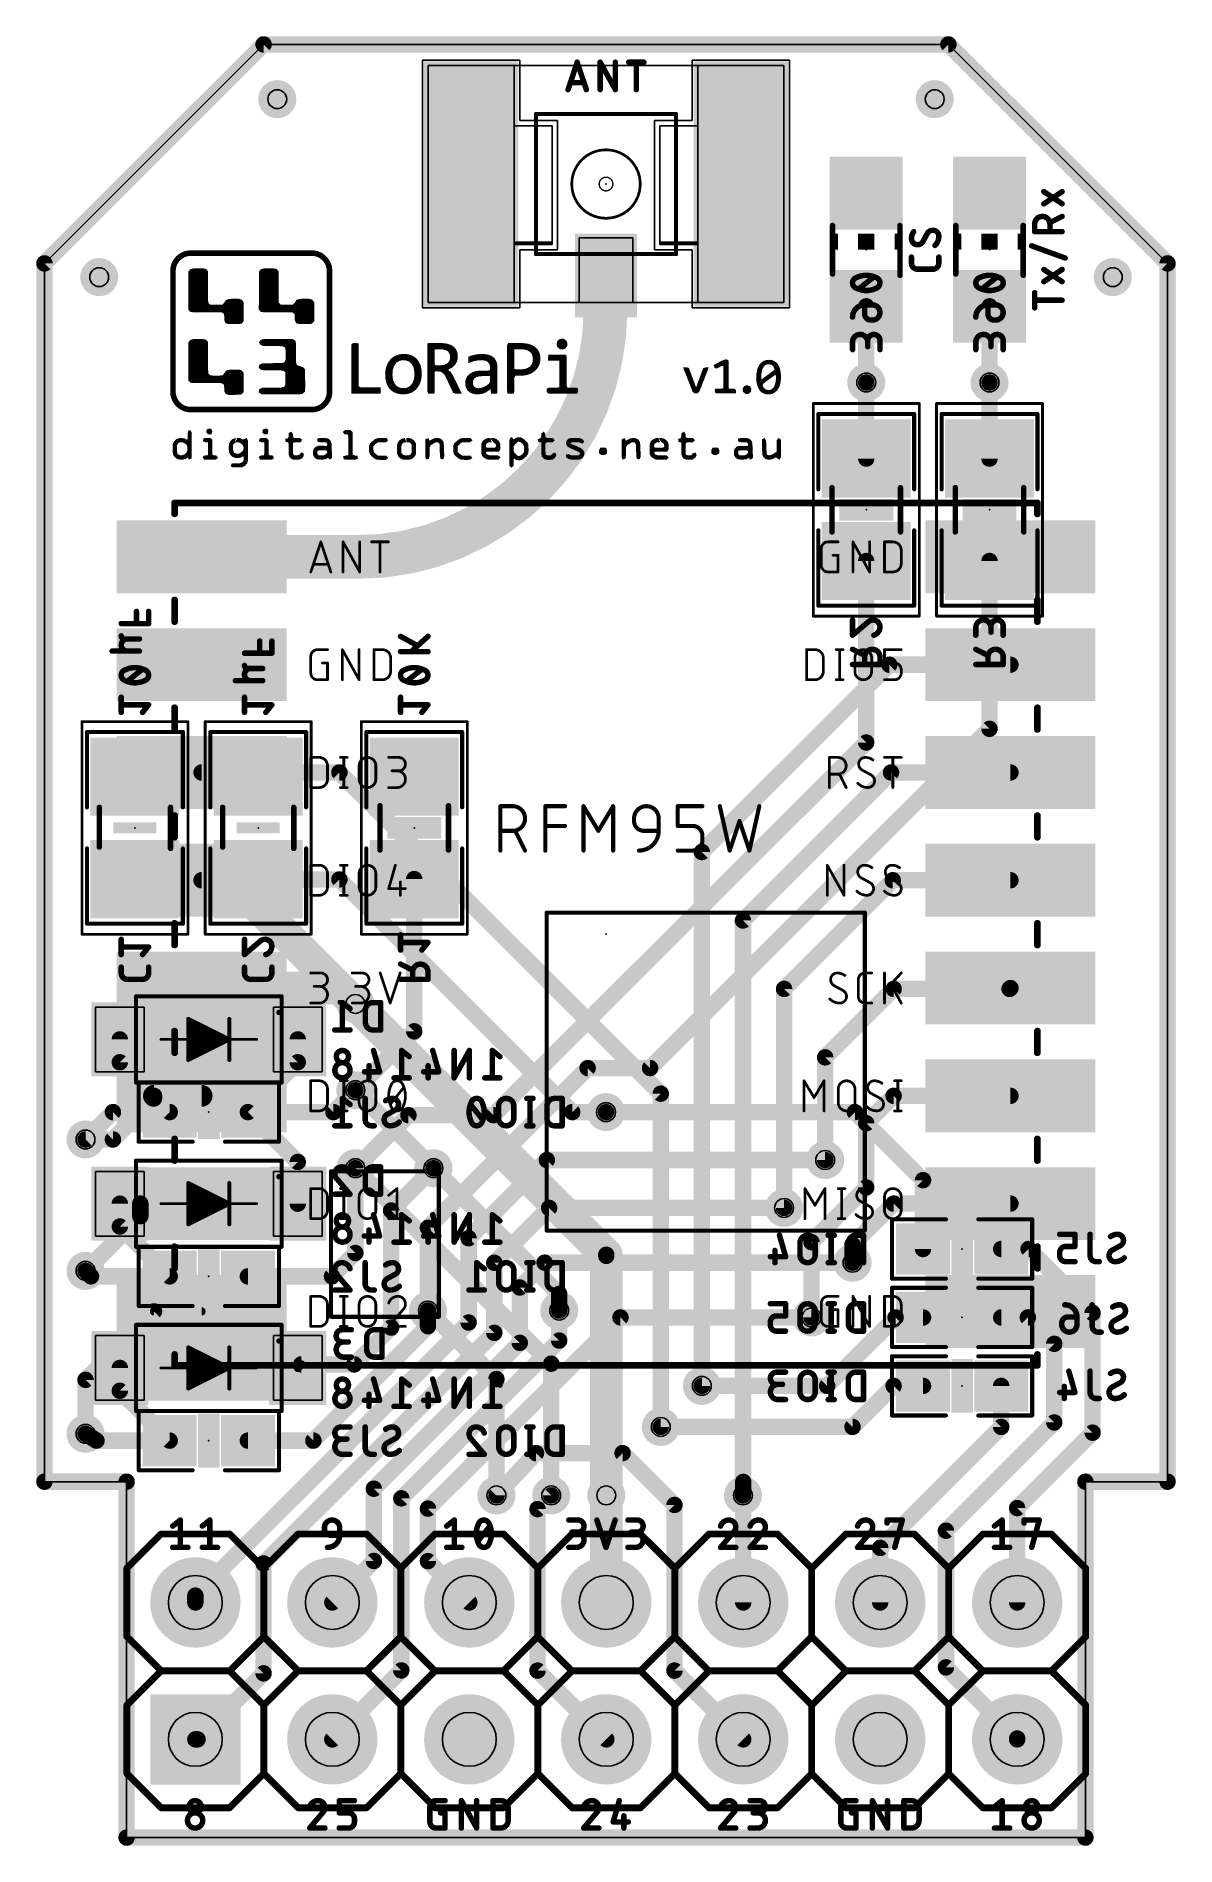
# Model space of a CAD drawing. Extents: x 40.2 to 61.4, y 22.5 to 56.
import ezdxf

# ---------------------------------------------------------------- set-up
doc = ezdxf.new("R2010")
doc.units = 0
for name, color, linetype in [('1', 12, 'CONTINUOUS'), ('16', 132, 'CONTINUOUS'), ('17', 122, 'CONTINUOUS'), ('18', 122, 'CONTINUOUS'), ('20', 31, 'CONTINUOUS'), ('21', 251, 'CONTINUOUS'), ('22', 251, 'CONTINUOUS'), ('23', 53, 'CONTINUOUS'), ('24', 53, 'CONTINUOUS'), ('26', 251, 'CONTINUOUS'), ('27', 251, 'CONTINUOUS'), ('28', 251, 'CONTINUOUS'), ('29', 251, 'CONTINUOUS'), ('30', 251, 'CONTINUOUS'), ('31', 251, 'CONTINUOUS'), ('32', 251, 'CONTINUOUS'), ('36', 251, 'CONTINUOUS'), ('40', 132, 'CONTINUOUS'), ('41', 12, 'CONTINUOUS'), ('42', 132, 'CONTINUOUS'), ('44', 251, 'CONTINUOUS'), ('51', 251, 'CONTINUOUS'), ('52', 251, 'CONTINUOUS')]:
    doc.layers.add(name, color=color, linetype=linetype)

# ---------------------------------------------------------------- blocks, each defined once
blk = doc.blocks.new('RECT')
blk.add_solid([(-0.5, -0.5), (0.5, -0.5), (-0.5, 0.5), (0.5, 0.5)])
blk = doc.blocks.new('ROUNDP')
at = {"const_width": 0.5}
blk.add_lwpolyline([(0, -0.25, 1), (0, 0.25, 1), (0, -0.25)], format="xyb", dxfattribs=at)
blk = doc.blocks.new('SQUAREP')
blk.add_solid([(-0.5, -0.5), (0.5, -0.5), (-0.5, 0.5), (0.5, 0.5)])
blk = doc.blocks.new('ROUNDV')
at = {"const_width": 0.5}
blk.add_lwpolyline([(0, -0.25, 1), (0, 0.25, 1), (0, -0.25)], format="xyb", dxfattribs=at)

msp = doc.modelspace()

# ---------------------------------------------------------------- linework, layer by layer
at = {"layer": '1'}
for p, q in [((47.5, 55.4892), (49.1, 55.4892)), ((47.5, 51.0892), (47.5, 55.4892)), ((49.1, 55.4892), (49.1, 54.3702)), ((54.1, 55.4892), (52.5, 55.4892)), ((52.5, 55.4892), (52.5, 54.3702)), ((54.1, 51.0892), (54.1, 55.4892)), ((49.1, 54.3702), (49.8, 54.3702)), ((49.8, 54.3702), (49.8, 52.2082)), ((52.5, 54.3702), (51.8, 54.3702)), ((51.8, 54.3702), (51.8, 52.2082)), ((49.8, 52.2082), (49.1, 52.2082)), ((49.1, 52.2082), (49.1, 51.0892)), ((51.8, 52.2082), (52.5, 52.2082)), ((52.5, 52.2082), (52.5, 51.0892)), ((49.1, 51.0892), (47.5, 51.0892)), ((52.5, 51.0892), (54.1, 51.0892))]:
    msp.add_line(p, q, dxfattribs=at)
for points, const_width in [([(40.386, 51.816), (44.45, 55.88)], 0.3048), ([(44.45, 55.88), (57.15, 55.88)], 0.3048), ([(57.15, 55.88), (61.214, 51.816)], 0.3048), ([(40.386, 29.21), (40.386, 51.816)], 0.3048), ([(50.8, 51.0812), (50.8, 51.5892)], 0.8128), ([(61.214, 51.816), (61.214, 29.21)], 0.3048), ([(50.8, 51.0812), (50.7904, 50.9504)], 0.8128), ([(55.626, 51.02), (55.626, 49.6062)], 0.3048), ([(57.912, 51.02), (57.912, 49.6062)], 0.3048), ([(43.3, 46.37), (46.21, 46.37)], 0.8128), ([(56.054, 44.37), (52.578, 40.894)], 0.3048), ([(58.3, 44.37), (56.054, 44.37)], 0.3048), ([(43.3, 42.37), (45.8564, 42.37)], 0.3048), ([(45.8564, 42.37), (51.816, 36.4104)], 0.3048), ([(53.34, 39.624), (56.086, 42.37)], 0.3048), ([(56.086, 42.37), (58.3, 42.37)], 0.3048), ([(52.578, 40.894), (52.578, 30.988)], 0.3048), ([(45.8564, 40.386), (43.3, 40.37)], 0.3048), ([(50.1744, 36.068), (45.8564, 40.386)], 0.3048), ([(56.118, 40.37), (54.102, 38.354)], 0.3048), ([(58.3, 40.37), (56.118, 40.37)], 0.3048), ([(53.34, 39.624), (53.34, 28.956)], 0.3048), ([(43.3, 38.37), (45.8564, 38.37)], 0.6096), ([(45.8564, 38.37), (46.1518, 38.0746)], 0.6096), ([(46.1518, 38.0746), (50.805, 33.4214)], 0.6096), ([(54.102, 38.354), (54.102, 34.29)], 0.3048), ([(56.134, 38.354), (54.864, 37.084)], 0.3048), ([(58.284, 38.354), (56.134, 38.354)], 0.3048), ([(58.3, 38.37), (58.284, 38.354)], 0.3048), ([(54.864, 37.084), (54.864, 35.179)], 0.3048), ([(46.1518, 36.4744), (47.5996, 35.0266)], 0.3048), ([(42.418, 36.322), (41.656, 35.56)], 0.3048), ([(42.418, 36.37), (43.3, 36.37)], 0.4064), ([(42.418, 36.37), (42.418, 36.322)], 0.3048), ([(51.816, 36.4104), (51.816, 30.226)], 0.3048), ([(56.134, 36.37), (55.626, 35.862)], 0.3048), ([(58.3, 36.37), (56.134, 36.37)], 0.3048), ([(50.8, 36.068), (50.1744, 36.068)], 0.3048), ([(55.626, 34.671), (55.626, 35.862)], 0.3048), ([(41.148, 35.56), (41.656, 35.56)], 0.3048), ([(46.1518, 35.0266), (49.784, 31.3998)], 0.3048), ([(47.5996, 35.0266), (49.9318, 32.6944)], 0.3048), ([(54.61, 33.655), (55.626, 34.671)], 0.3048), ([(41.148, 33.1216), (42.164, 34.1376)], 0.3048), ([(43.3, 34.37), (42.164, 34.37)], 0.3048), ([(42.164, 34.1376), (42.164, 34.37)], 0.3048), ([(56.134, 34.37), (55.372, 33.608)], 0.3048), ([(58.3, 34.37), (56.134, 34.37)], 0.3048), ([(50.805, 33.401), (50.805, 28.956)], 0.6096), ([(54.61, 32.258), (54.61, 33.655)], 0.3048), ([(55.372, 33.608), (55.372, 33.274)], 0.3048), ([(50.805, 33.4214), (50.805, 33.401)], 0.3048), ([(49.9318, 32.6944), (49.9318, 32.385)], 0.3048), ([(41.148, 31.1), (42.418, 32.37)], 0.3048), ([(43.3, 32.37), (42.418, 32.37)], 0.1524), ([(47.498, 32.385), (48.768, 31.115)], 0.3048), ([(41.148, 30.099), (41.148, 31.1)], 0.3048), ([(48.768, 31.115), (48.768, 28.956)], 0.3048), ([(49.784, 31.3998), (49.784, 28.956)], 0.3048), ([(41.91, 29.21), (40.386, 29.21)], 0.3048), ([(41.91, 22.606), (41.91, 29.21)], 0.3048), ([(61.214, 29.21), (59.69, 29.21)], 0.3048), ([(59.69, 29.21), (59.69, 22.606)], 0.3048), ([(59.69, 22.606), (41.91, 22.606)], 0.3048)]:
    msp.add_lwpolyline(points, dxfattribs=dict(at, const_width=const_width))
for points, const_width in [([(44.45, 55.9562, 1), (44.45, 55.8038)], 0.1524), ([(44.5039, 55.8261, 1), (44.3961, 55.9339)], 0.1524), ([(57.2039, 55.9339, 1), (57.0961, 55.8261)], 0.1524), ([(57.15, 55.8038, 1), (57.15, 55.9562)], 0.1524), ([(40.4622, 51.816, 1), (40.3098, 51.816)], 0.1524), ([(40.3321, 51.8699, 1), (40.4399, 51.7621)], 0.1524), ([(51.0032, 51.5892, 1), (50.5968, 51.5892)], 0.4064), ([(61.2902, 51.816, 1), (61.1378, 51.816)], 0.1524), ([(61.1601, 51.7621, 1), (61.2679, 51.8699)], 0.1524), ([(51.0027, 51.0663, 1), (50.5973, 51.0961)], 0.4064), ([(46.21, 46.37, 0.4142), (50.7904, 50.9504)], 0.8128), ([(50.9936, 50.9504, 1), (50.5872, 50.9504)], 0.4064), ([(50.5877, 50.9653, 1), (50.993, 50.9355)], 0.4064), ([(50.5968, 51.0812, 1), (51.0032, 51.0812)], 0.4064), ([(55.7022, 51.02, 1), (55.5498, 51.02)], 0.1524), ([(57.9882, 51.02, 1), (57.8358, 51.02)], 0.1524), ([(55.5498, 49.6062, 1), (55.7022, 49.6062)], 0.1524), ([(57.8358, 49.6062, 1), (57.9882, 49.6062)], 0.1524), ([(43.3, 46.5732, 1), (43.3, 46.1668)], 0.4064), ([(46.21, 46.5732, 1), (46.21, 46.1668)], 0.4064), ([(46.21, 46.1668, 1), (46.21, 46.5732)], 0.4064), ([(56.054, 44.4462, 1), (56.054, 44.2938)], 0.1524), ([(56.1079, 44.3161, 1), (56.0001, 44.4239)], 0.1524), ([(58.3, 44.2938, 1), (58.3, 44.4462)], 0.1524), ([(43.3, 42.4462, 1), (43.3, 42.2938)], 0.1524), ([(45.9103, 42.4239, 1), (45.8025, 42.3161)], 0.1524), ([(45.8564, 42.2938, 1), (45.8564, 42.4462)], 0.1524), ([(56.086, 42.4462, 1), (56.086, 42.2938)], 0.1524), ([(56.1399, 42.3161, 1), (56.0321, 42.4239)], 0.1524), ([(58.3, 42.2938, 1), (58.3, 42.4462)], 0.1524), ([(52.6542, 40.894, 1), (52.5018, 40.894)], 0.1524), ([(52.5241, 40.9479, 1), (52.6319, 40.8401)], 0.1524), ([(43.2995, 40.4462, 1), (43.3005, 40.2938)], 0.1524), ([(45.9103, 40.4399, 1), (45.8025, 40.3321)], 0.1524), ([(45.8569, 40.3098, 1), (45.8559, 40.4622)], 0.1524), ([(56.118, 40.4462, 1), (56.118, 40.2938)], 0.1524), ([(56.1719, 40.3161, 1), (56.0641, 40.4239)], 0.1524), ([(58.3, 40.2938, 1), (58.3, 40.4462)], 0.1524), ([(53.4162, 39.624, 1), (53.2638, 39.624)], 0.1524), ([(53.2861, 39.6779, 1), (53.3939, 39.5701)], 0.1524), ([(43.3, 38.5224, 1), (43.3, 38.2176)], 0.3048), ([(45.9642, 38.4778, 1), (45.7486, 38.2622)], 0.3048), ([(45.8564, 38.2176, 1), (45.8564, 38.5224)], 0.3048), ([(46.2596, 38.1824, 1), (46.044, 37.9668)], 0.3048), ([(46.044, 37.9668, 1), (46.2596, 38.1824)], 0.3048), ([(54.1782, 38.354, 1), (54.0258, 38.354)], 0.1524), ([(54.0481, 38.4079, 1), (54.1559, 38.3001)], 0.1524), ([(56.134, 38.4302, 1), (56.134, 38.2778)], 0.1524), ([(56.1879, 38.3001, 1), (56.0801, 38.4079)], 0.1524), ([(58.2301, 38.4079, 1), (58.3379, 38.3001)], 0.1524), ([(58.3539, 38.3161, 1), (58.2461, 38.4239)], 0.1524), ([(58.284, 38.2778, 1), (58.284, 38.4302)], 0.1524), ([(54.9402, 37.084, 1), (54.7878, 37.084)], 0.1524), ([(54.8101, 37.1379, 1), (54.9179, 37.0301)], 0.1524), ([(46.2057, 36.5283, 1), (46.0979, 36.4205)], 0.1524), ([(42.418, 36.4716, 1), (42.418, 36.2684)], 0.2032), ([(42.4942, 36.37, 1), (42.3418, 36.37)], 0.1524), ([(42.3418, 36.322, 1), (42.4942, 36.322)], 0.1524), ([(42.4719, 36.2681, 1), (42.3641, 36.3759)], 0.1524), ([(43.3, 36.2684, 1), (43.3, 36.4716)], 0.2032), ([(51.8922, 36.4104, 1), (51.7398, 36.4104)], 0.1524), ([(51.7621, 36.3565, 1), (51.8699, 36.4643)], 0.1524), ([(56.134, 36.4462, 1), (56.134, 36.2938)], 0.1524), ([(56.1879, 36.3161, 1), (56.0801, 36.4239)], 0.1524), ([(58.3, 36.2938, 1), (58.3, 36.4462)], 0.1524), ([(50.1744, 36.1442, 1), (50.1744, 35.9918)], 0.1524), ([(50.1205, 36.0141, 1), (50.2283, 36.1219)], 0.1524), ([(50.8, 35.9918, 1), (50.8, 36.1442)], 0.1524), ([(55.7022, 35.862, 1), (55.5498, 35.862)], 0.1524), ([(55.5721, 35.9159, 1), (55.6799, 35.8081)], 0.1524), ([(41.148, 35.6362, 1), (41.148, 35.4838)], 0.1524), ([(41.6021, 35.6139, 1), (41.7099, 35.5061)], 0.1524), ([(41.656, 35.4838, 1), (41.656, 35.6362)], 0.1524), ([(46.2056, 35.0805, 1), (46.098, 34.9727)], 0.1524), ([(47.6535, 35.0805, 1), (47.5457, 34.9727)], 0.1524), ([(47.5457, 34.9727, 1), (47.6535, 35.0805)], 0.1524), ([(54.7878, 35.179, 1), (54.9402, 35.179)], 0.1524), ([(55.5498, 34.671, 1), (55.7022, 34.671)], 0.1524), ([(55.6799, 34.6171, 1), (55.5721, 34.7249)], 0.1524), ([(42.164, 34.4462, 1), (42.164, 34.2938)], 0.1524), ([(42.2402, 34.37, 1), (42.0878, 34.37)], 0.1524), ([(42.2179, 34.0837, 1), (42.1101, 34.1915)], 0.1524), ([(43.3, 34.2938, 1), (43.3, 34.4462)], 0.1524), ([(54.0258, 34.29, 1), (54.1782, 34.29)], 0.1524), ([(56.134, 34.4462, 1), (56.134, 34.2938)], 0.1524), ([(56.1879, 34.3161, 1), (56.0801, 34.4239)], 0.1524), ([(58.3, 34.2938, 1), (58.3, 34.4462)], 0.1524), ([(42.0878, 34.1376, 1), (42.2402, 34.1376)], 0.1524), ([(50.9574, 33.401, 1), (50.6526, 33.401)], 0.3048), ([(50.6972, 33.3136, 1), (50.9128, 33.5292)], 0.3048), ([(54.6862, 33.655, 1), (54.5338, 33.655)], 0.1524), ([(54.5561, 33.7089, 1), (54.6639, 33.6011)], 0.1524), ([(55.4482, 33.608, 1), (55.2958, 33.608)], 0.1524), ([(55.3181, 33.6619, 1), (55.4259, 33.5541)], 0.1524), ([(41.0941, 33.1755, 1), (41.2019, 33.0677)], 0.1524), ([(50.8812, 33.4214, 1), (50.7288, 33.4214)], 0.1524), ([(50.7288, 33.401, 1), (50.8812, 33.401)], 0.1524), ([(55.2958, 33.274, 1), (55.4482, 33.274)], 0.1524), ([(50.008, 32.6944, 1), (49.8556, 32.6944)], 0.1524), ([(49.8779, 32.6405, 1), (49.9857, 32.7483)], 0.1524), ([(42.4719, 32.3161, 1), (42.3641, 32.4239)], 0.1524), ([(42.418, 32.4081, 1), (42.418, 32.3319)], 0.0762), ([(43.3, 32.3319, 1), (43.3, 32.4081)], 0.0762), ([(47.5519, 32.4389, 1), (47.4441, 32.3311)], 0.1524), ([(49.8556, 32.385, 1), (50.008, 32.385)], 0.1524), ([(54.5338, 32.258, 1), (54.6862, 32.258)], 0.1524), ([(41.2242, 31.1, 1), (41.0718, 31.1)], 0.1524), ([(41.0941, 31.1539, 1), (41.2019, 31.0461)], 0.1524), ([(48.8442, 31.115, 1), (48.6918, 31.115)], 0.1524), ([(48.7141, 31.0611, 1), (48.8219, 31.1689)], 0.1524), ([(49.8602, 31.3998, 1), (49.7078, 31.3998)], 0.1524), ([(49.7302, 31.3459, 1), (49.8378, 31.4537)], 0.1524), ([(52.5018, 30.988, 1), (52.6542, 30.988)], 0.1524), ([(51.7398, 30.226, 1), (51.8922, 30.226)], 0.1524), ([(41.0718, 30.099, 1), (41.2242, 30.099)], 0.1524), ([(40.386, 29.2862, 1), (40.386, 29.1338)], 0.1524), ([(40.3098, 29.21, 1), (40.4622, 29.21)], 0.1524), ([(41.9862, 29.21, 1), (41.8338, 29.21)], 0.1524), ([(41.91, 29.1338, 1), (41.91, 29.2862)], 0.1524), ([(59.69, 29.2862, 1), (59.69, 29.1338)], 0.1524), ([(59.7662, 29.21, 1), (59.6138, 29.21)], 0.1524), ([(61.1378, 29.21, 1), (61.2902, 29.21)], 0.1524), ([(61.214, 29.1338, 1), (61.214, 29.2862)], 0.1524), ([(48.6918, 28.956, 1), (48.8442, 28.956)], 0.1524), ([(49.7078, 28.956, 1), (49.8602, 28.956)], 0.1524), ([(50.6526, 28.956, 1), (50.9574, 28.956)], 0.3048), ([(53.2638, 28.956, 1), (53.4162, 28.956)], 0.1524), ([(41.91, 22.6822, 1), (41.91, 22.5298)], 0.1524), ([(41.8338, 22.606, 1), (41.9862, 22.606)], 0.1524), ([(59.6138, 22.606, 1), (59.7662, 22.606)], 0.1524), ([(59.69, 22.5298, 1), (59.69, 22.6822)], 0.1524)]:
    msp.add_lwpolyline(points, format="xyb", dxfattribs=dict(at, const_width=const_width))
at = {"layer": '16'}
for p, q in [((42.234, 38.0167), (41.334, 38.0167)), ((41.334, 38.0167), (41.334, 36.8167)), ((42.234, 37.8167), (42.234, 38.0167)), ((45.534, 38.0167), (44.634, 38.0167)), ((44.634, 38.0167), (44.634, 37.8167)), ((45.534, 36.8167), (45.534, 38.0167)), ((42.234, 36.8167), (42.234, 37.8167)), ((44.634, 37.8167), (44.634, 37.0167)), ((44.634, 37.0167), (44.634, 36.8167)), ((41.334, 36.8167), (42.234, 36.8167)), ((44.634, 36.8167), (45.534, 36.8167)), ((42.234, 34.9687), (41.334, 34.9687)), ((41.334, 34.9687), (41.334, 33.7687)), ((42.234, 34.7687), (42.234, 34.9687)), ((45.534, 34.9687), (44.634, 34.9687)), ((44.634, 34.9687), (44.634, 34.7687)), ((45.534, 33.7687), (45.534, 34.9687)), ((42.234, 33.7687), (42.234, 34.7687)), ((44.634, 34.7687), (44.634, 33.9687)), ((44.634, 33.9687), (44.634, 33.7687)), ((41.334, 33.7687), (42.234, 33.7687)), ((44.634, 33.7687), (45.534, 33.7687)), ((42.234, 31.9207), (41.334, 31.9207)), ((41.334, 31.9207), (41.334, 30.7207)), ((42.234, 31.7207), (42.234, 31.9207)), ((45.534, 31.9207), (44.634, 31.9207)), ((44.634, 31.9207), (44.634, 31.7207)), ((45.534, 30.7207), (45.534, 31.9207)), ((42.234, 30.7207), (42.234, 31.7207)), ((44.634, 31.7207), (44.634, 30.9207)), ((44.634, 30.9207), (44.634, 30.7207)), ((41.334, 30.7207), (42.234, 30.7207)), ((44.634, 30.7207), (45.534, 30.7207))]:
    msp.add_line(p, q, dxfattribs=at)
for points, const_width in [([(40.386, 51.816), (44.45, 55.88)], 0.3048), ([(44.45, 55.88), (57.15, 55.88)], 0.3048), ([(57.15, 55.88), (61.214, 51.816)], 0.3048), ([(40.386, 29.21), (40.386, 51.816)], 0.3048), ([(61.214, 51.816), (61.214, 29.21)], 0.3048), ([(55.626, 48.194), (55.626, 49.6062)], 0.3048), ([(57.912, 48.194), (57.912, 49.6062)], 0.3048), ([(55.626, 46.294), (55.626, 42.926)], 0.3048), ([(57.912, 46.294), (57.912, 43.18)], 0.3048), ([(57.912, 43.18), (51.617, 36.885)], 0.3048), ([(48.7108, 36.0108), (55.626, 42.926)], 0.3048), ([(42.064, 40.392), (44.35, 40.392)], 0.8128), ([(44.35, 40.392), (44.35, 39.8764)], 0.6096), ([(47.244, 40.392), (47.244, 37.5666)], 0.3048), ([(46.1518, 38.0746), (44.35, 39.8764)], 0.6096), ([(47.244, 37.5666), (46.1518, 36.4744)], 0.3048), ([(41.784, 37.4167), (41.784, 36.993)], 0.3048), ([(45.084, 37.4167), (45.084, 36.993)], 0.3048), ([(41.784, 36.993), (42.709, 36.068)], 0.3048), ([(45.084, 36.993), (44.159, 36.068)], 0.3048), ([(50.4601, 36.885), (47.498, 33.9219)], 0.3048), ([(51.617, 36.885), (50.4601, 36.885)], 0.3048), ([(45.7454, 36.068), (46.1518, 36.4744)], 0.3048), ([(41.148, 35.56), (41.656, 36.068)], 0.3048), ([(41.656, 36.068), (42.709, 36.068)], 0.3048), ([(44.159, 36.068), (45.084, 35.143)], 0.3048), ([(44.159, 36.068), (45.7454, 36.068)], 0.3048), ([(46.1518, 35.0266), (47.136, 36.0108)], 0.3048), ([(47.136, 36.0108), (48.7108, 36.0108)], 0.3048), ([(50.8, 36.068), (55.4158, 36.068)], 0.3048), ([(56.679, 34.8048), (55.4158, 36.068)], 0.3048), ([(45.084, 35.143), (45.084, 34.3687)], 0.3048), ([(48.2524, 33.7284), (49.703, 35.179)], 0.3048), ([(49.703, 35.179), (54.864, 35.179)], 0.3048), ([(46.1518, 35.0266), (46.1518, 33.4535)], 0.3048), ([(47.5996, 35.0266), (46.815, 34.242)], 0.3048), ([(56.679, 33.528), (56.679, 34.8048)], 0.3048), ([(41.784, 34.3687), (41.784, 33.945)], 0.3048), ([(46.815, 34.242), (46.815, 32.0696)], 0.3048), ([(49.746, 34.29), (48.7286, 33.2726)], 0.3048), ([(49.746, 34.29), (54.102, 34.29)], 0.3048), ([(41.784, 33.945), (42.709, 33.02)], 0.3048), ([(47.498, 32.385), (47.498, 33.9219)], 0.3048), ([(46.1518, 33.4535), (45.7183, 33.02)], 0.3048), ([(48.2524, 32.1634), (48.2524, 33.7284)], 0.3048), ([(58.129, 33.528), (58.637, 33.528)], 0.3048), ([(59.824, 32.341), (58.637, 33.528)], 0.3048), ([(41.2496, 33.02), (41.148, 33.1216)], 0.3048), ([(48.7286, 33.2726), (48.7286, 31.9718)], 0.3048), ([(49.6619, 33.274), (49.2011, 32.8133)], 0.3048), ([(49.6619, 33.274), (55.372, 33.274)], 0.3048), ([(42.709, 33.02), (41.2496, 33.02)], 0.3048), ([(45.7183, 33.02), (44.159, 33.02)], 0.3048), ([(49.2011, 32.8133), (49.2011, 31.7863)], 0.3048), ([(48.2524, 32.1634), (43.185, 27.096)], 0.3048), ([(45.374, 29.972), (47.498, 32.095)], 0.3048), ([(47.498, 32.385), (47.498, 32.095)], 0.3048), ([(51.068, 32.258), (47.498, 28.7107)], 0.3048), ([(49.9318, 31.829), (49.9318, 32.385)], 0.3048), ([(54.61, 32.258), (51.068, 32.258)], 0.3048), ([(56.171, 32.258), (54.901, 30.988)], 0.3048), ([(56.171, 32.258), (56.679, 32.258)], 0.3048), ([(58.6231, 32.258), (58.129, 32.258)], 0.3048), ([(59.1128, 31.7683), (58.6231, 32.258)], 0.3048), ([(59.824, 32.341), (59.824, 30.1198)], 0.3048), ([(48.7286, 31.9718), (44.45, 27.6932)], 0.3048), ([(46.815, 32.0696), (46.1322, 31.3868)], 0.3048), ([(49.2011, 31.7863), (46.4946, 29.0798)], 0.3048), ([(49.9318, 31.829), (47.004, 28.9012)], 0.3048), ([(59.1128, 30.3092), (59.1128, 31.7683)], 0.3048), ([(41.784, 31.3207), (41.784, 30.897)], 0.3048), ([(45.1501, 31.3868), (46.1322, 31.3868)], 0.3048), ([(45.084, 31.3207), (45.1501, 31.3868)], 0.1524), ([(41.784, 30.897), (42.709, 29.972)], 0.3048), ([(54.901, 30.988), (52.578, 30.988)], 0.3048), ([(56.134, 30.988), (55.372, 30.226)], 0.3048), ([(56.679, 30.988), (56.134, 30.988)], 0.3048), ([(58.129, 30.988), (58.129, 30.226)], 0.3048), ([(41.3512, 29.972), (41.148, 30.099)], 0.3048), ([(55.372, 30.226), (51.816, 30.226)], 0.3048), ([(58.129, 30.226), (55.885, 27.982)], 0.3048), ([(57.1042, 28.3006), (59.1128, 30.3092)], 0.3048), ([(59.824, 30.1198), (58.425, 28.7208)], 0.3048), ([(42.709, 29.972), (41.3512, 29.972)], 0.3048), ([(44.159, 29.972), (45.374, 29.972)], 0.3048), ([(48.768, 28.956), (49.5018, 29.7406)], 0.3048), ([(49.5018, 29.7406), (51.1076, 29.7406)], 0.3048), ([(51.1076, 29.7406), (52.07, 28.7782)], 0.3048), ([(41.91, 29.21), (40.386, 29.21)], 0.3048), ([(41.91, 22.606), (41.91, 29.21)], 0.3048), ([(46.4946, 29.0798), (46.4946, 27.7386)], 0.3048), ([(50.805, 26.969), (50.805, 28.956)], 0.6096), ([(53.345, 29.2055), (53.34, 28.956)], 0.3048), ([(53.345, 26.969), (53.345, 29.2055)], 0.3048), ([(61.214, 29.21), (59.69, 29.21)], 0.3048), ([(59.69, 29.21), (59.69, 22.606)], 0.3048), ([(47.004, 28.9012), (47.004, 25.708)], 0.3048), ([(49.784, 28.956), (49.53, 28.702)], 0.3048), ([(52.07, 25.704), (52.07, 28.7782)], 0.3048), ([(47.498, 28.7107), (47.498, 27.736)], 0.3048), ([(49.53, 28.702), (49.53, 25.704)], 0.3048), ([(58.425, 28.7208), (58.425, 26.969)], 0.3048), ([(57.1042, 25.7651), (57.1042, 28.3006)], 0.3048), ([(46.4946, 27.7386), (45.725, 26.969)], 0.3048), ([(48.265, 26.969), (47.498, 27.736)], 0.3048), ([(55.885, 27.982), (55.885, 26.969)], 0.3048), ([(44.45, 25.654), (44.45, 27.6932)], 0.3048), ([(43.185, 26.969), (43.185, 27.096)], 0.3048), ([(47.004, 25.708), (45.725, 24.429)], 0.3048), ([(49.53, 25.704), (50.805, 24.429)], 0.3048), ([(53.345, 24.429), (52.07, 25.704)], 0.3048), ([(58.425, 24.4443), (57.1042, 25.7651)], 0.3048), ([(44.45, 25.654), (43.225, 24.429)], 0.3048), ([(43.185, 24.429), (43.225, 24.429)], 0.3048), ([(58.425, 24.429), (58.425, 24.4443)], 0.3048), ([(59.69, 22.606), (41.91, 22.606)], 0.3048)]:
    msp.add_lwpolyline(points, dxfattribs=dict(at, const_width=const_width))
for points, const_width in [([(44.45, 55.9562, 1), (44.45, 55.8038)], 0.1524), ([(44.5039, 55.8261, 1), (44.3961, 55.9339)], 0.1524), ([(57.2039, 55.9339, 1), (57.0961, 55.8261)], 0.1524), ([(57.15, 55.8038, 1), (57.15, 55.9562)], 0.1524), ([(40.4622, 51.816, 1), (40.3098, 51.816)], 0.1524), ([(40.3321, 51.8699, 1), (40.4399, 51.7621)], 0.1524), ([(61.2902, 51.816, 1), (61.1378, 51.816)], 0.1524), ([(61.1601, 51.7621, 1), (61.2679, 51.8699)], 0.1524), ([(55.7022, 49.6062, 1), (55.5498, 49.6062)], 0.1524), ([(57.9882, 49.6062, 1), (57.8358, 49.6062)], 0.1524), ([(55.5498, 48.194, 1), (55.7022, 48.194)], 0.1524), ([(57.8358, 48.194, 1), (57.9882, 48.194)], 0.1524), ([(55.7022, 46.294, 1), (55.5498, 46.294)], 0.1524), ([(57.9882, 46.294, 1), (57.8358, 46.294)], 0.1524), ([(57.9659, 43.1261, 1), (57.8581, 43.2339)], 0.1524), ([(55.5498, 42.926, 1), (55.7022, 42.926)], 0.1524), ([(55.6799, 42.8721, 1), (55.5721, 42.9799)], 0.1524), ([(57.8358, 43.18, 1), (57.9882, 43.18)], 0.1524), ([(42.064, 40.5952, 1), (42.064, 40.1888)], 0.4064), ([(44.5024, 40.392, 1), (44.1976, 40.392)], 0.3048), ([(44.35, 40.1888, 1), (44.35, 40.5952)], 0.4064), ([(47.3202, 40.392, 1), (47.1678, 40.392)], 0.1524), ([(44.4578, 39.9842, 1), (44.2422, 39.7686)], 0.3048), ([(44.1976, 39.8764, 1), (44.5024, 39.8764)], 0.3048), ([(46.044, 37.9668, 1), (46.2596, 38.1824)], 0.3048), ([(47.1678, 37.5666, 1), (47.3202, 37.5666)], 0.1524), ([(47.2979, 37.5127, 1), (47.1901, 37.6205)], 0.1524), ([(41.8602, 37.4167, 1), (41.7078, 37.4167)], 0.1524), ([(45.1602, 37.4167, 1), (45.0078, 37.4167)], 0.1524), ([(41.8379, 37.0469, 1), (41.7301, 36.9391)], 0.1524), ([(41.7078, 36.993, 1), (41.8602, 36.993)], 0.1524), ([(45.0078, 36.993, 1), (45.1602, 36.993)], 0.1524), ([(45.1379, 36.9391, 1), (45.0301, 37.0469)], 0.1524), ([(50.4601, 36.9612, 1), (50.4601, 36.8088)], 0.1524), ([(50.5139, 36.8311, 1), (50.4062, 36.9389)], 0.1524), ([(51.5631, 36.9389, 1), (51.6709, 36.8311)], 0.1524), ([(51.617, 36.8088, 1), (51.617, 36.9612)], 0.1524), ([(46.0979, 36.5283, 1), (46.2057, 36.4205)], 0.1524), ([(46.2057, 36.4205, 1), (46.0979, 36.5283)], 0.1524), ([(41.656, 36.1442, 1), (41.656, 35.9918)], 0.1524), ([(41.7099, 36.0141, 1), (41.6021, 36.1219)], 0.1524), ([(42.6551, 36.0141, 1), (42.7629, 36.1219)], 0.1524), ([(42.709, 35.9918, 1), (42.709, 36.1442)], 0.1524), ([(44.2129, 36.1219, 1), (44.1051, 36.0141)], 0.1524), ([(44.159, 36.1442, 1), (44.159, 35.9918)], 0.1524), ([(44.1051, 36.1219, 1), (44.2129, 36.0141)], 0.1524), ([(45.6915, 36.1219, 1), (45.7993, 36.0141)], 0.1524), ([(45.7454, 35.9918, 1), (45.7454, 36.1442)], 0.1524), ([(47.136, 36.087, 1), (47.136, 35.9346)], 0.1524), ([(47.1899, 35.9569, 1), (47.0821, 36.0647)], 0.1524), ([(48.6569, 36.0647, 1), (48.7647, 35.9569)], 0.1524), ([(48.7108, 35.9346, 1), (48.7108, 36.087)], 0.1524), ([(50.8, 36.1442, 1), (50.8, 35.9918)], 0.1524), ([(55.4697, 36.1219, 1), (55.3619, 36.0141)], 0.1524), ([(55.4158, 35.9918, 1), (55.4158, 36.1442)], 0.1524), ([(41.0941, 35.6139, 1), (41.2019, 35.5061)], 0.1524), ([(45.1602, 35.143, 1), (45.0078, 35.143)], 0.1524), ([(45.0301, 35.0891, 1), (45.1379, 35.1969)], 0.1524), ([(49.703, 35.2552, 1), (49.703, 35.1028)], 0.1524), ([(49.7569, 35.1251, 1), (49.6491, 35.2329)], 0.1524), ([(54.864, 35.1028, 1), (54.864, 35.2552)], 0.1524), ([(46.228, 35.0266, 1), (46.0756, 35.0266)], 0.1524), ([(46.0979, 35.0805, 1), (46.2057, 34.9727)], 0.1524), ([(47.6535, 34.9727, 1), (47.5457, 35.0805)], 0.1524), ([(56.7552, 34.8048, 1), (56.6028, 34.8048)], 0.1524), ([(56.6251, 34.7509, 1), (56.7329, 34.8587)], 0.1524), ([(41.8602, 34.3687, 1), (41.7078, 34.3687)], 0.1524), ([(45.0078, 34.3687, 1), (45.1602, 34.3687)], 0.1524), ([(46.8912, 34.242, 1), (46.7388, 34.242)], 0.1524), ([(46.7612, 34.2959, 1), (46.8689, 34.1882)], 0.1524), ([(49.746, 34.3662, 1), (49.746, 34.2138)], 0.1524), ([(49.7999, 34.2361, 1), (49.6921, 34.3439)], 0.1524), ([(54.102, 34.2138, 1), (54.102, 34.3662)], 0.1524), ([(41.8379, 33.9989, 1), (41.7301, 33.8911)], 0.1524), ([(41.7078, 33.945, 1), (41.8602, 33.945)], 0.1524), ([(47.5742, 33.9219, 1), (47.4218, 33.9219)], 0.1524), ([(47.4441, 33.9757, 1), (47.5519, 33.868)], 0.1524), ([(46.2057, 33.3996, 1), (46.0979, 33.5074)], 0.1524), ([(48.3286, 33.7284, 1), (48.1762, 33.7284)], 0.1524), ([(48.1985, 33.7823, 1), (48.3063, 33.6745)], 0.1524), ([(56.6028, 33.528, 1), (56.7552, 33.528)], 0.1524), ([(58.129, 33.6042, 1), (58.129, 33.4518)], 0.1524), ([(58.6909, 33.5819, 1), (58.5831, 33.4741)], 0.1524), ([(58.637, 33.4518, 1), (58.637, 33.6042)], 0.1524), ([(41.2019, 33.1755, 1), (41.0941, 33.0677)], 0.1524), ([(46.0756, 33.4535, 1), (46.228, 33.4535)], 0.1524), ([(48.8048, 33.2726, 1), (48.6524, 33.2726)], 0.1524), ([(48.6747, 33.3265, 1), (48.7825, 33.2187)], 0.1524), ([(49.6619, 33.3502, 1), (49.6619, 33.1978)], 0.1524), ([(49.7157, 33.2201, 1), (49.608, 33.3279)], 0.1524), ([(55.372, 33.1978, 1), (55.372, 33.3502)], 0.1524), ([(41.2496, 33.0962, 1), (41.2496, 32.9438)], 0.1524), ([(41.1957, 32.9661, 1), (41.3035, 33.0739)], 0.1524), ([(42.6551, 32.9661, 1), (42.7629, 33.0739)], 0.1524), ([(42.709, 32.9438, 1), (42.709, 33.0962)], 0.1524), ([(44.159, 33.0962, 1), (44.159, 32.9438)], 0.1524), ([(45.6644, 33.0739, 1), (45.7722, 32.9661)], 0.1524), ([(45.7183, 32.9438, 1), (45.7183, 33.0962)], 0.1524), ([(49.2773, 32.8133, 1), (49.1249, 32.8133)], 0.1524), ([(49.1472, 32.8672, 1), (49.255, 32.7594)], 0.1524), ([(47.5742, 32.385, 1), (47.4218, 32.385)], 0.1524), ([(47.4218, 32.385, 1), (47.5742, 32.385)], 0.1524), ([(47.5519, 32.0411, 1), (47.4441, 32.1489)], 0.1524), ([(48.1762, 32.1634, 1), (48.3286, 32.1634)], 0.1524), ([(48.3063, 32.1095, 1), (48.1985, 32.2173)], 0.1524), ([(50.008, 32.385, 1), (49.8556, 32.385)], 0.1524), ([(51.068, 32.3342, 1), (51.068, 32.1818)], 0.1524), ([(51.1217, 32.2039, 1), (51.0143, 32.3121)], 0.1524), ([(54.61, 32.1818, 1), (54.61, 32.3342)], 0.1524), ([(56.171, 32.3342, 1), (56.171, 32.1818)], 0.1524), ([(56.2249, 32.2041, 1), (56.1171, 32.3119)], 0.1524), ([(56.679, 32.1818, 1), (56.679, 32.3342)], 0.1524), ([(58.129, 32.3342, 1), (58.129, 32.1818)], 0.1524), ([(58.6769, 32.3119, 1), (58.5692, 32.2041)], 0.1524), ([(58.6231, 32.1818, 1), (58.6231, 32.3342)], 0.1524), ([(59.9002, 32.341, 1), (59.7478, 32.341)], 0.1524), ([(59.7701, 32.2871, 1), (59.8779, 32.3949)], 0.1524), ([(46.7388, 32.0696, 1), (46.8912, 32.0696)], 0.1524), ([(46.8689, 32.0158, 1), (46.7612, 32.1235)], 0.1524), ([(47.4218, 32.095, 1), (47.5742, 32.095)], 0.1524), ([(48.6524, 31.9718, 1), (48.8048, 31.9718)], 0.1524), ([(48.7825, 31.9179, 1), (48.6747, 32.0257)], 0.1524), ([(49.255, 31.7324, 1), (49.1472, 31.8402)], 0.1524), ([(49.8556, 31.829, 1), (50.008, 31.829)], 0.1524), ([(49.9857, 31.7751, 1), (49.8779, 31.8829)], 0.1524), ([(59.189, 31.7683, 1), (59.0366, 31.7683)], 0.1524), ([(49.1249, 31.7863, 1), (49.2773, 31.7863)], 0.1524), ([(59.0589, 31.7144, 1), (59.1667, 31.8221)], 0.1524), ([(41.8602, 31.3207, 1), (41.7078, 31.3207)], 0.1524), ([(45.1501, 31.463, 1), (45.1501, 31.3106)], 0.1524), ([(45.0571, 31.3477, 1), (45.1109, 31.2938)], 0.0762), ([(45.177, 31.3598, 1), (45.1231, 31.4137)], 0.0762), ([(46.0783, 31.4407, 1), (46.1861, 31.3329)], 0.1524), ([(46.1322, 31.3106, 1), (46.1322, 31.463)], 0.1524), ([(41.8379, 30.9509, 1), (41.7301, 30.8431)], 0.1524), ([(41.7078, 30.897, 1), (41.8602, 30.897)], 0.1524), ([(52.578, 31.0642, 1), (52.578, 30.9118)], 0.1524), ([(54.8471, 31.0419, 1), (54.9549, 30.9341)], 0.1524), ([(54.901, 30.9118, 1), (54.901, 31.0642)], 0.1524), ([(56.134, 31.0642, 1), (56.134, 30.9118)], 0.1524), ([(56.1879, 30.9341, 1), (56.0801, 31.0419)], 0.1524), ([(56.679, 30.9118, 1), (56.679, 31.0642)], 0.1524), ([(58.2052, 30.988, 1), (58.0528, 30.988)], 0.1524), ([(41.1884, 30.1636, 1), (41.1076, 30.0344)], 0.1524), ([(51.816, 30.3022, 1), (51.816, 30.1498)], 0.1524), ([(55.3181, 30.2799, 1), (55.4259, 30.1721)], 0.1524), ([(55.372, 30.1498, 1), (55.372, 30.3022)], 0.1524), ([(58.0528, 30.226, 1), (58.2052, 30.226)], 0.1524), ([(58.1829, 30.1721, 1), (58.0751, 30.2799)], 0.1524), ([(59.0366, 30.3092, 1), (59.189, 30.3092)], 0.1524), ([(59.1667, 30.2553, 1), (59.0589, 30.3631)], 0.1524), ([(59.8779, 30.066, 1), (59.7701, 30.1737)], 0.1524), ([(41.3512, 30.0482, 1), (41.3512, 29.8958)], 0.1524), ([(41.3108, 29.9074, 1), (41.3916, 30.0366)], 0.1524), ([(42.6551, 29.9181, 1), (42.7629, 30.0259)], 0.1524), ([(42.709, 29.8958, 1), (42.709, 30.0482)], 0.1524), ([(44.159, 30.0482, 1), (44.159, 29.8958)], 0.1524), ([(45.3201, 30.0259, 1), (45.4279, 29.9181)], 0.1524), ([(45.374, 29.8958, 1), (45.374, 30.0482)], 0.1524), ([(49.5018, 29.8168, 1), (49.5018, 29.6644)], 0.1524), ([(49.5575, 29.6886, 1), (49.4461, 29.7926)], 0.1524), ([(51.1615, 29.7945, 1), (51.0537, 29.6867)], 0.1524), ([(51.1076, 29.6644, 1), (51.1076, 29.8168)], 0.1524), ([(59.7478, 30.1198, 1), (59.9002, 30.1198)], 0.1524), ([(40.386, 29.2862, 1), (40.386, 29.1338)], 0.1524), ([(40.3098, 29.21, 1), (40.4622, 29.21)], 0.1524), ([(41.9862, 29.21, 1), (41.8338, 29.21)], 0.1524), ([(41.91, 29.1338, 1), (41.91, 29.2862)], 0.1524), ([(46.5708, 29.0798, 1), (46.4184, 29.0798)], 0.1524), ([(50.9574, 28.956, 1), (50.6526, 28.956)], 0.3048), ([(53.4212, 29.204, 1), (53.2688, 29.207)], 0.1524), ([(53.4212, 29.2055, 1), (53.2688, 29.2055)], 0.1524), ([(59.69, 29.2862, 1), (59.69, 29.1338)], 0.1524), ([(59.7662, 29.21, 1), (59.6138, 29.21)], 0.1524), ([(61.1378, 29.21, 1), (61.2902, 29.21)], 0.1524), ([(61.214, 29.1338, 1), (61.214, 29.2862)], 0.1524), ([(46.4407, 29.1336, 1), (46.5485, 29.0259)], 0.1524), ([(47.0802, 28.9012, 1), (46.9278, 28.9012)], 0.1524), ([(46.9501, 28.9551, 1), (47.0579, 28.8473)], 0.1524), ([(48.7123, 29.008, 1), (48.8237, 28.904)], 0.1524), ([(49.8379, 28.9021, 1), (49.7301, 29.0099)], 0.1524), ([(52.1462, 28.7782, 1), (51.9938, 28.7782)], 0.1524), ([(52.0161, 28.7243, 1), (52.1239, 28.8321)], 0.1524), ([(53.2638, 28.9575, 1), (53.4162, 28.9545)], 0.1524), ([(47.5742, 28.7107, 1), (47.4218, 28.7107)], 0.1524), ([(47.4443, 28.7647, 1), (47.5517, 28.6566)], 0.1524), ([(49.6062, 28.702, 1), (49.4538, 28.702)], 0.1524), ([(49.4761, 28.7559, 1), (49.5839, 28.6481)], 0.1524), ([(58.5012, 28.7208, 1), (58.3488, 28.7208)], 0.1524), ([(58.3711, 28.7747, 1), (58.4789, 28.667)], 0.1524), ([(57.1804, 28.3006, 1), (57.028, 28.3006)], 0.1524), ([(57.0503, 28.3545, 1), (57.1581, 28.2467)], 0.1524), ([(46.5485, 27.6847, 1), (46.4407, 27.7925)], 0.1524), ([(47.5519, 27.7899, 1), (47.4441, 27.6821)], 0.1524), ([(55.9612, 27.982, 1), (55.8088, 27.982)], 0.1524), ([(55.8311, 28.0359, 1), (55.9389, 27.9281)], 0.1524), ([(44.5262, 27.6932, 1), (44.3738, 27.6932)], 0.1524), ([(44.3961, 27.7471, 1), (44.5039, 27.6393)], 0.1524), ([(46.4184, 27.7386, 1), (46.5708, 27.7386)], 0.1524), ([(47.4218, 27.736, 1), (47.5742, 27.736)], 0.1524), ([(43.2612, 27.096, 1), (43.1088, 27.096)], 0.1524), ([(43.1311, 27.1499, 1), (43.2389, 27.0421)], 0.1524), ([(43.1088, 26.969, 1), (43.2612, 26.969)], 0.1524), ([(45.6711, 27.0229, 1), (45.7789, 26.9151)], 0.1524), ([(48.2111, 26.9151, 1), (48.3189, 27.0229)], 0.1524), ([(50.6526, 26.969, 1), (50.9574, 26.969)], 0.3048), ([(53.2688, 26.969, 1), (53.4212, 26.969)], 0.1524), ([(55.8088, 26.969, 1), (55.9612, 26.969)], 0.1524), ([(58.3488, 26.969, 1), (58.5012, 26.969)], 0.1524), ([(47.0579, 25.6541, 1), (46.9501, 25.7619)], 0.1524), ([(49.5839, 25.7579, 1), (49.4761, 25.6501)], 0.1524), ([(52.1239, 25.7579, 1), (52.0161, 25.6501)], 0.1524), ([(57.1581, 25.819, 1), (57.0503, 25.7112)], 0.1524), ([(44.3738, 25.654, 1), (44.5262, 25.654)], 0.1524), ([(44.5039, 25.6001, 1), (44.3961, 25.7079)], 0.1524), ([(46.9278, 25.708, 1), (47.0802, 25.708)], 0.1524), ([(49.4538, 25.704, 1), (49.6062, 25.704)], 0.1524), ([(51.9938, 25.704, 1), (52.1462, 25.704)], 0.1524), ([(57.028, 25.7651, 1), (57.1804, 25.7651)], 0.1524), ([(43.185, 24.5052, 1), (43.185, 24.3528)], 0.1524), ([(43.1711, 24.4829, 1), (43.2789, 24.3751)], 0.1524), ([(43.225, 24.3528, 1), (43.225, 24.5052)], 0.1524), ([(45.6711, 24.4829, 1), (45.7789, 24.3751)], 0.1524), ([(50.7511, 24.3751, 1), (50.8589, 24.4829)], 0.1524), ([(53.2911, 24.3751, 1), (53.3989, 24.4829)], 0.1524), ([(58.5012, 24.4443, 1), (58.3488, 24.4443)], 0.1524), ([(58.3711, 24.3904, 1), (58.4789, 24.4982)], 0.1524), ([(58.3488, 24.429, 1), (58.5012, 24.429)], 0.1524), ([(41.91, 22.6822, 1), (41.91, 22.5298)], 0.1524), ([(41.8338, 22.606, 1), (41.9862, 22.606)], 0.1524), ([(59.6138, 22.606, 1), (59.7662, 22.606)], 0.1524), ([(59.69, 22.5298, 1), (59.69, 22.6822)], 0.1524)]:
    msp.add_lwpolyline(points, format="xyb", dxfattribs=dict(at, const_width=const_width))
at = {"layer": '20'}
for p, q in [((40.386, 51.816), (44.45, 55.88)), ((44.45, 55.88), (57.15, 55.88)), ((57.15, 55.88), (61.214, 51.816)), ((40.386, 29.21), (40.386, 51.816)), ((61.214, 51.816), (61.214, 29.21)), ((41.91, 29.21), (40.386, 29.21)), ((41.91, 22.606), (41.91, 29.21)), ((61.214, 29.21), (59.69, 29.21)), ((59.69, 29.21), (59.69, 22.606)), ((59.69, 22.606), (41.91, 22.606))]:
    msp.add_line(p, q, dxfattribs=at)
at = {"layer": '21'}
for points, const_width in [([(50.0961, 55.0418), (50.2655, 55.5498)], 0.1016), ([(50.2655, 55.5498), (50.4348, 55.0418)], 0.1016), ([(50.6913, 55.0418), (50.6913, 55.5498)], 0.1016), ([(50.6913, 55.5498), (50.9735, 55.0418)], 0.1016), ([(50.9735, 55.0418), (50.9735, 55.5498)], 0.1016), ([(51.2216, 55.5498), (51.5039, 55.5498)], 0.1016), ([(51.3628, 55.0418), (51.3628, 55.5498)], 0.1016), ([(50.3925, 55.1688), (50.1385, 55.1688)], 0.1016), ([(49.5, 54.5892), (52.1, 54.5892)], 0.0762), ([(43.0096, 52.0432), (42.9593, 52.0269)], 0.01), ([(43.0618, 52.0522), (43.0096, 52.0432)], 0.01), ([(43.0489, 52.05), (45.3977, 52.05)], 0.01), ([(43.1147, 52.0542), (43.0618, 52.0522)], 0.01), ([(45.3394, 52.0542), (43.1147, 52.0542)], 0.01), ([(45.3922, 52.0511), (45.3394, 52.0542)], 0.01), ([(45.4441, 52.0407), (45.3922, 52.0511)], 0.01), ([(42.7306, 51.7539), (42.7236, 51.7015)], 0.01), ([(42.7247, 51.71), (42.8193, 51.71)], 0.01), ([(42.7261, 51.72), (42.8207, 51.72)], 0.01), ([(42.7274, 51.73), (42.8221, 51.73)], 0.01), ([(42.7288, 51.74), (42.8235, 51.74)], 0.01), ([(42.7301, 51.75), (42.8263, 51.75)], 0.01), ([(42.745, 51.8048), (42.7306, 51.7539)], 0.01), ([(42.7324, 51.76), (42.8298, 51.76)], 0.01), ([(42.7352, 51.77), (42.8332, 51.77)], 0.01), ([(42.738, 51.78), (42.8366, 51.78)], 0.01), ([(42.7408, 51.79), (42.84, 51.79)], 0.01), ([(42.7437, 51.8), (42.845, 51.8)], 0.01), ([(42.7665, 51.8532), (42.745, 51.8048)], 0.01), ([(42.7473, 51.81), (42.8507, 51.81)], 0.01), ([(42.7518, 51.82), (42.8564, 51.82)], 0.01), ([(42.7562, 51.83), (42.8621, 51.83)], 0.01), ([(42.7606, 51.84), (42.8681, 51.84)], 0.01), ([(42.7651, 51.85), (42.8765, 51.85)], 0.01), ([(42.7945, 51.8981), (42.7665, 51.8532)], 0.01), ([(42.7707, 51.86), (42.885, 51.86)], 0.01), ([(42.777, 51.87), (42.8934, 51.87)], 0.01), ([(42.7832, 51.88), (42.9021, 51.88)], 0.01), ([(42.7894, 51.89), (42.9144, 51.89)], 0.01), ([(42.8285, 51.9387), (42.7945, 51.8981)], 0.01), ([(42.7961, 51.9), (42.9267, 51.9)], 0.01), ([(42.8045, 51.91), (42.939, 51.91)], 0.01), ([(42.8129, 51.92), (42.9557, 51.92)], 0.01), ([(42.8165, 51.6907), (42.824, 51.743)], 0.01), ([(42.8212, 51.93), (42.9741, 51.93)], 0.01), ([(42.824, 51.743), (42.8411, 51.7931)], 0.01), ([(42.8678, 51.9741), (42.8285, 51.9387)], 0.01), ([(42.83, 51.94), (42.995, 51.94)], 0.01), ([(42.8411, 51.95), (43.0263, 51.95)], 0.01), ([(42.8411, 51.7931), (42.8672, 51.839)], 0.01), ([(42.8522, 51.96), (43.0867, 51.96)], 0.01), ([(42.8633, 51.97), (45.5807, 51.97)], 0.01), ([(42.8672, 51.839), (42.9014, 51.8794)], 0.01), ([(42.9117, 52.0037), (42.8678, 51.9741)], 0.01), ([(42.8766, 51.98), (45.5667, 51.98)], 0.01), ([(42.8914, 51.99), (45.5528, 51.99)], 0.01), ([(42.9014, 51.8794), (42.9424, 51.9128)], 0.01), ([(42.9062, 52), (45.5381, 52)], 0.01), ([(42.9593, 52.0269), (42.9117, 52.0037)], 0.01), ([(42.9246, 52.01), (45.5189, 52.01)], 0.01), ([(42.9424, 51.9128), (42.9889, 51.938)], 0.01), ([(42.9451, 52.02), (45.4998, 52.02)], 0.01), ([(42.9689, 52.03), (45.4743, 52.03)], 0.01), ([(42.9889, 51.938), (43.0392, 51.9541)], 0.01), ([(42.9998, 52.04), (45.446, 52.04)], 0.01), ([(43.0392, 51.9541), (43.0917, 51.9606)], 0.01), ([(43.0917, 51.9606), (45.3165, 51.9608)], 0.01), ([(43.1487, 51.7181), (43.0927, 51.7041)], 0.01), ([(43.1164, 51.71), (43.3801, 51.71)], 0.01), ([(43.3236, 51.7186), (43.1487, 51.7181)], 0.01), ([(43.3807, 51.7099), (43.3236, 51.7186)], 0.01), ([(43.4158, 51.6682), (43.3807, 51.7099)], 0.01), ([(44.4566, 51.7181), (44.4007, 51.7041)], 0.01), ([(44.4243, 51.71), (44.6888, 51.71)], 0.01), ([(44.6316, 51.7186), (44.4566, 51.7181)], 0.01), ([(44.6887, 51.7101), (44.6316, 51.7186)], 0.01), ([(44.7244, 51.6686), (44.6887, 51.7101)], 0.01), ([(45.3165, 51.9608), (45.3694, 51.9596)], 0.01), ([(45.3512, 51.96), (45.5919, 51.96)], 0.01), ([(45.3694, 51.9596), (45.4214, 51.95)], 0.01), ([(45.4214, 51.95), (45.4707, 51.9309)], 0.01), ([(45.4215, 51.95), (45.6024, 51.95)], 0.01), ([(45.494, 52.023), (45.4441, 52.0407)], 0.01), ([(45.4472, 51.94), (45.6129, 51.94)], 0.01), ([(45.4707, 51.9309), (45.5155, 51.9028)], 0.01), ([(45.4721, 51.93), (45.623, 51.93)], 0.01), ([(45.4881, 51.92), (45.6309, 51.92)], 0.01), ([(45.5409, 51.9985), (45.494, 52.023)], 0.01), ([(45.504, 51.91), (45.6388, 51.91)], 0.01), ([(45.5155, 51.9028), (45.5544, 51.8669)], 0.01), ([(45.5186, 51.9), (45.6467, 51.9)], 0.01), ([(45.5294, 51.89), (45.6546, 51.89)], 0.01), ([(45.5402, 51.88), (45.6605, 51.88)], 0.01), ([(45.5839, 51.9677), (45.5409, 51.9985)], 0.01), ([(45.551, 51.87), (45.6664, 51.87)], 0.01), ([(45.5544, 51.8669), (45.5859, 51.8244)], 0.01), ([(45.5595, 51.86), (45.6722, 51.86)], 0.01), ([(45.5669, 51.85), (45.678, 51.85)], 0.01), ([(45.5744, 51.84), (45.6832, 51.84)], 0.01), ([(45.5818, 51.83), (45.6872, 51.83)], 0.01), ([(45.6222, 51.9311), (45.5839, 51.9677)], 0.01), ([(45.5859, 51.8244), (45.6089, 51.7768)], 0.01), ([(45.5881, 51.82), (45.6913, 51.82)], 0.01), ([(45.5929, 51.81), (45.6954, 51.81)], 0.01), ([(45.5977, 51.8), (45.6995, 51.8)], 0.01), ([(45.6026, 51.79), (45.7028, 51.79)], 0.01), ([(45.6074, 51.78), (45.7053, 51.78)], 0.01), ([(45.6089, 51.7768), (45.6227, 51.7258)], 0.01), ([(45.6108, 51.77), (45.7078, 51.77)], 0.01), ([(45.6135, 51.76), (45.7103, 51.76)], 0.01), ([(45.6162, 51.75), (45.7128, 51.75)], 0.01), ([(45.6189, 51.74), (45.7148, 51.74)], 0.01), ([(45.6216, 51.73), (45.7159, 51.73)], 0.01), ([(45.655, 51.8895), (45.6222, 51.9311)], 0.01), ([(45.6227, 51.7258), (45.6268, 51.673)], 0.01), ([(45.6231, 51.72), (45.7169, 51.72)], 0.01), ([(45.6239, 51.71), (45.718, 51.71)], 0.01), ([(45.6816, 51.8438), (45.655, 51.8895)], 0.01), ([(45.7016, 51.7948), (45.6816, 51.8438)], 0.01), ([(45.7145, 51.7435), (45.7016, 51.7948)], 0.01), ([(45.72, 51.6908), (45.7145, 51.7435)], 0.01), ([(49.5, 51.9892), (50.1, 51.9892)], 0.0762), ([(52.1, 51.9892), (51.5, 51.9892)], 0.0762), ([(42.7236, 51.7015), (42.7229, 49.4238)], 0.01), ([(42.7235, 51.53), (42.8163, 51.53)], 0.01), ([(42.7235, 51.52), (42.8163, 51.52)], 0.01), ([(42.7235, 51.51), (42.8163, 51.51)], 0.01), ([(42.7235, 51.5), (42.8163, 51.5)], 0.01), ([(42.7235, 51.49), (42.8163, 51.49)], 0.01), ([(42.7235, 51.48), (42.8163, 51.48)], 0.01), ([(42.7235, 51.47), (42.8163, 51.47)], 0.01), ([(42.7235, 51.46), (42.8163, 51.46)], 0.01), ([(42.7235, 51.45), (42.8163, 51.45)], 0.01), ([(42.7235, 51.44), (42.8163, 51.44)], 0.01), ([(42.7235, 51.43), (42.8163, 51.43)], 0.01), ([(42.7235, 51.42), (42.8163, 51.42)], 0.01), ([(42.7235, 51.41), (42.8163, 51.41)], 0.01), ([(42.7235, 51.4), (42.8163, 51.4)], 0.01), ([(42.7235, 51.39), (42.8163, 51.39)], 0.01), ([(42.7235, 51.38), (42.8163, 51.38)], 0.01), ([(42.7236, 51.7), (42.8179, 51.7)], 0.01), ([(42.7236, 51.69), (42.8165, 51.69)], 0.01), ([(42.7236, 51.68), (42.8165, 51.68)], 0.01), ([(42.7236, 51.67), (42.8164, 51.67)], 0.01), ([(42.7236, 51.66), (42.8164, 51.66)], 0.01), ([(42.7236, 51.65), (42.8163, 51.65)], 0.01), ([(42.7236, 51.64), (42.8163, 51.64)], 0.01), ([(42.7236, 51.63), (42.8162, 51.63)], 0.01), ([(42.7236, 51.62), (42.8162, 51.62)], 0.01), ([(42.7236, 51.61), (42.8162, 51.61)], 0.01), ([(42.7236, 51.6), (42.8162, 51.6)], 0.01), ([(42.7236, 51.59), (42.8162, 51.59)], 0.01), ([(42.7236, 51.58), (42.8163, 51.58)], 0.01), ([(42.7236, 51.57), (42.8163, 51.57)], 0.01), ([(42.7236, 51.56), (42.8163, 51.56)], 0.01), ([(42.7236, 51.55), (42.8163, 51.55)], 0.01), ([(42.7236, 51.54), (42.8163, 51.54)], 0.01), ([(42.8162, 51.6343), (42.8165, 51.6907)], 0.01), ([(42.8172, 49.4096), (42.8162, 51.6343)], 0.01), ([(43.0599, 51.6593), (43.0581, 50.9597)], 0.01), ([(43.0592, 51.39), (43.4162, 51.39)], 0.01), ([(43.0592, 51.38), (43.4162, 51.38)], 0.01), ([(43.0593, 51.43), (43.4162, 51.43)], 0.01), ([(43.0593, 51.42), (43.4162, 51.42)], 0.01), ([(43.0593, 51.41), (43.4162, 51.41)], 0.01), ([(43.0593, 51.4), (43.4162, 51.4)], 0.01), ([(43.0594, 51.47), (43.4161, 51.47)], 0.01), ([(43.0594, 51.46), (43.4161, 51.46)], 0.01), ([(43.0594, 51.45), (43.4161, 51.45)], 0.01), ([(43.0594, 51.44), (43.4161, 51.44)], 0.01), ([(43.0595, 51.51), (43.416, 51.51)], 0.01), ([(43.0595, 51.5), (43.416, 51.5)], 0.01), ([(43.0595, 51.49), (43.4161, 51.49)], 0.01), ([(43.0595, 51.48), (43.4161, 51.48)], 0.01), ([(43.0596, 51.54), (43.416, 51.54)], 0.01), ([(43.0596, 51.53), (43.416, 51.53)], 0.01), ([(43.0596, 51.52), (43.416, 51.52)], 0.01), ([(43.0597, 51.58), (43.4159, 51.58)], 0.01), ([(43.0597, 51.57), (43.4159, 51.57)], 0.01), ([(43.0597, 51.56), (43.4159, 51.56)], 0.01), ([(43.0597, 51.55), (43.416, 51.55)], 0.01), ([(43.0598, 51.62), (43.4158, 51.62)], 0.01), ([(43.0598, 51.61), (43.4159, 51.61)], 0.01), ([(43.0598, 51.6), (43.4159, 51.6)], 0.01), ([(43.0598, 51.59), (43.4159, 51.59)], 0.01), ([(43.0927, 51.7041), (43.0599, 51.6593)], 0.01), ([(43.0599, 51.65), (43.4158, 51.65)], 0.01), ([(43.0599, 51.64), (43.4158, 51.64)], 0.01), ([(43.0599, 51.63), (43.4158, 51.63)], 0.01), ([(43.0605, 51.66), (43.4158, 51.66)], 0.01), ([(43.0678, 51.67), (43.4142, 51.67)], 0.01), ([(43.0751, 51.68), (43.4058, 51.68)], 0.01), ([(43.0824, 51.69), (43.3974, 51.69)], 0.01), ([(43.0897, 51.7), (43.389, 51.7)], 0.01), ([(43.4166, 51.1435), (43.4158, 51.6682)], 0.01), ([(44.368, 51.6594), (44.3669, 51.0179)], 0.01), ([(44.3675, 51.4), (44.7248, 51.4)], 0.01), ([(44.3675, 51.39), (44.7248, 51.39)], 0.01), ([(44.3675, 51.38), (44.7248, 51.38)], 0.01), ([(44.3676, 51.46), (44.7247, 51.46)], 0.01), ([(44.3676, 51.45), (44.7247, 51.45)], 0.01), ([(44.3676, 51.44), (44.7247, 51.44)], 0.01), ([(44.3676, 51.43), (44.7247, 51.43)], 0.01), ([(44.3676, 51.42), (44.7248, 51.42)], 0.01), ([(44.3676, 51.41), (44.7248, 51.41)], 0.01), ([(44.3677, 51.52), (44.7246, 51.52)], 0.01), ([(44.3677, 51.51), (44.7246, 51.51)], 0.01), ([(44.3677, 51.5), (44.7246, 51.5)], 0.01), ([(44.3677, 51.49), (44.7247, 51.49)], 0.01), ([(44.3677, 51.48), (44.7247, 51.48)], 0.01), ([(44.3677, 51.47), (44.7247, 51.47)], 0.01), ([(44.3678, 51.58), (44.7245, 51.58)], 0.01), ([(44.3678, 51.57), (44.7245, 51.57)], 0.01), ([(44.3678, 51.56), (44.7245, 51.56)], 0.01), ([(44.3678, 51.55), (44.7246, 51.55)], 0.01), ([(44.3678, 51.54), (44.7246, 51.54)], 0.01), ([(44.3678, 51.53), (44.7246, 51.53)], 0.01), ([(44.3679, 51.64), (44.7244, 51.64)], 0.01), ([(44.3679, 51.63), (44.7244, 51.63)], 0.01), ([(44.3679, 51.62), (44.7245, 51.62)], 0.01), ([(44.3679, 51.61), (44.7245, 51.61)], 0.01), ([(44.3679, 51.6), (44.7245, 51.6)], 0.01), ([(44.3679, 51.59), (44.7245, 51.59)], 0.01), ([(44.4007, 51.7041), (44.368, 51.6594)], 0.01), ([(44.368, 51.65), (44.7244, 51.65)], 0.01), ([(44.3684, 51.66), (44.7244, 51.66)], 0.01), ([(44.3757, 51.67), (44.7232, 51.67)], 0.01), ([(44.3831, 51.68), (44.7146, 51.68)], 0.01), ([(44.3904, 51.69), (44.706, 51.69)], 0.01), ([(44.3977, 51.7), (44.6974, 51.7)], 0.01), ([(44.7252, 51.1438), (44.7244, 51.6686)], 0.01), ([(45.6247, 51.7), (45.719, 51.7)], 0.01), ([(45.6255, 51.69), (45.72, 51.69)], 0.01), ([(45.6263, 51.68), (45.72, 51.68)], 0.01), ([(45.6268, 51.673), (45.6268, 49.4483)], 0.01), ([(45.6268, 51.67), (45.72, 51.67)], 0.01), ([(45.6268, 51.66), (45.72, 51.66)], 0.01), ([(45.6268, 51.65), (45.72, 51.65)], 0.01), ([(45.6268, 51.64), (45.72, 51.64)], 0.01), ([(45.6268, 51.63), (45.72, 51.63)], 0.01), ([(45.6268, 51.62), (45.72, 51.62)], 0.01), ([(45.6268, 51.61), (45.72, 51.61)], 0.01), ([(45.6268, 51.6), (45.72, 51.6)], 0.01), ([(45.6268, 51.59), (45.72, 51.59)], 0.01), ([(45.6268, 51.58), (45.72, 51.58)], 0.01), ([(45.6268, 51.57), (45.72, 51.57)], 0.01), ([(45.6268, 51.56), (45.72, 51.56)], 0.01), ([(45.6268, 51.55), (45.72, 51.55)], 0.01), ([(45.6268, 51.54), (45.72, 51.54)], 0.01), ([(45.6268, 51.53), (45.72, 51.53)], 0.01), ([(45.6268, 51.52), (45.72, 51.52)], 0.01), ([(45.6268, 51.51), (45.72, 51.51)], 0.01), ([(45.6268, 51.5), (45.72, 51.5)], 0.01), ([(45.6268, 51.49), (45.72, 51.49)], 0.01), ([(45.6268, 51.48), (45.72, 51.48)], 0.01), ([(45.6268, 51.47), (45.72, 51.47)], 0.01), ([(45.6268, 51.46), (45.72, 51.46)], 0.01), ([(45.6268, 51.45), (45.72, 51.45)], 0.01), ([(45.6268, 51.44), (45.72, 51.44)], 0.01), ([(45.6268, 51.43), (45.72, 51.43)], 0.01), ([(45.6268, 51.42), (45.72, 51.42)], 0.01), ([(45.6268, 51.41), (45.72, 51.41)], 0.01), ([(45.6268, 51.4), (45.72, 51.4)], 0.01), ([(45.6268, 51.39), (45.72, 51.39)], 0.01), ([(45.6268, 51.38), (45.72, 51.38)], 0.01), ([(45.7202, 49.4131), (45.72, 51.6908)], 0.01), ([(42.7234, 51.2), (42.8164, 51.2)], 0.01), ([(42.7234, 51.19), (42.8164, 51.19)], 0.01), ([(42.7234, 51.18), (42.8164, 51.18)], 0.01), ([(42.7234, 51.17), (42.8164, 51.17)], 0.01), ([(42.7234, 51.16), (42.8164, 51.16)], 0.01), ([(42.7234, 51.15), (42.8164, 51.15)], 0.01), ([(42.7234, 51.14), (42.8164, 51.14)], 0.01), ([(42.7234, 51.13), (42.8165, 51.13)], 0.01), ([(42.7234, 51.12), (42.8165, 51.12)], 0.01), ([(42.7234, 51.11), (42.8165, 51.11)], 0.01), ([(42.7234, 51.1), (42.8165, 51.1)], 0.01), ([(42.7234, 51.09), (42.8165, 51.09)], 0.01), ([(42.7234, 51.08), (42.8165, 51.08)], 0.01), ([(42.7234, 51.07), (42.8165, 51.07)], 0.01), ([(42.7234, 51.06), (42.8165, 51.06)], 0.01), ([(42.7234, 51.05), (42.8165, 51.05)], 0.01), ([(42.7234, 51.04), (42.8165, 51.04)], 0.01), ([(42.7235, 51.37), (42.8163, 51.37)], 0.01), ([(42.7235, 51.36), (42.8163, 51.36)], 0.01), ([(42.7235, 51.35), (42.8164, 51.35)], 0.01), ([(42.7235, 51.34), (42.8164, 51.34)], 0.01), ([(42.7235, 51.33), (42.8164, 51.33)], 0.01), ([(42.7235, 51.32), (42.8164, 51.32)], 0.01), ([(42.7235, 51.31), (42.8164, 51.31)], 0.01), ([(42.7235, 51.3), (42.8164, 51.3)], 0.01), ([(42.7235, 51.29), (42.8164, 51.29)], 0.01), ([(42.7235, 51.28), (42.8164, 51.28)], 0.01), ([(42.7235, 51.27), (42.8164, 51.27)], 0.01), ([(42.7235, 51.26), (42.8164, 51.26)], 0.01), ([(42.7235, 51.25), (42.8164, 51.25)], 0.01), ([(42.7235, 51.24), (42.8164, 51.24)], 0.01), ([(42.7235, 51.23), (42.8164, 51.23)], 0.01), ([(42.7235, 51.22), (42.8164, 51.22)], 0.01), ([(42.7235, 51.21), (42.8164, 51.21)], 0.01), ([(43.0583, 51.06), (43.4428, 51.06)], 0.01), ([(43.0583, 51.05), (43.4525, 51.05)], 0.01), ([(43.0583, 51.04), (44.0754, 51.04)], 0.01), ([(43.0584, 51.09), (43.4182, 51.09)], 0.01), ([(43.0584, 51.08), (43.4234, 51.08)], 0.01), ([(43.0584, 51.07), (43.4331, 51.07)], 0.01), ([(43.0585, 51.13), (43.417, 51.13)], 0.01), ([(43.0585, 51.12), (43.4173, 51.12)], 0.01), ([(43.0585, 51.11), (43.4176, 51.11)], 0.01), ([(43.0585, 51.1), (43.4179, 51.1)], 0.01), ([(43.0586, 51.17), (43.4166, 51.17)], 0.01), ([(43.0586, 51.16), (43.4166, 51.16)], 0.01), ([(43.0586, 51.15), (43.4166, 51.15)], 0.01), ([(43.0586, 51.14), (43.4167, 51.14)], 0.01), ([(43.0587, 51.21), (43.4165, 51.21)], 0.01), ([(43.0587, 51.2), (43.4166, 51.2)], 0.01), ([(43.0587, 51.19), (43.4166, 51.19)], 0.01), ([(43.0587, 51.18), (43.4166, 51.18)], 0.01), ([(43.0588, 51.24), (43.4165, 51.24)], 0.01), ([(43.0588, 51.23), (43.4165, 51.23)], 0.01), ([(43.0588, 51.22), (43.4165, 51.22)], 0.01), ([(43.0589, 51.28), (43.4164, 51.28)], 0.01), ([(43.0589, 51.27), (43.4164, 51.27)], 0.01), ([(43.0589, 51.26), (43.4165, 51.26)], 0.01), ([(43.0589, 51.25), (43.4165, 51.25)], 0.01), ([(43.059, 51.32), (43.4164, 51.32)], 0.01), ([(43.059, 51.31), (43.4164, 51.31)], 0.01), ([(43.059, 51.3), (43.4164, 51.3)], 0.01), ([(43.059, 51.29), (43.4164, 51.29)], 0.01), ([(43.0591, 51.36), (43.4163, 51.36)], 0.01), ([(43.0591, 51.35), (43.4163, 51.35)], 0.01), ([(43.0591, 51.34), (43.4163, 51.34)], 0.01), ([(43.0591, 51.33), (43.4163, 51.33)], 0.01), ([(43.0592, 51.37), (43.4163, 51.37)], 0.01), ([(43.4183, 51.0853), (43.4166, 51.1435)], 0.01), ([(43.4565, 51.0458), (43.4183, 51.0853)], 0.01), ([(43.5146, 51.0428), (43.4565, 51.0458)], 0.01), ([(43.6312, 51.0428), (43.5146, 51.0428)], 0.01), ([(43.6893, 51.0459), (43.6312, 51.0428)], 0.01), ([(43.7259, 51.087), (43.6893, 51.0459)], 0.01), ([(43.6929, 51.05), (44.0754, 51.05)], 0.01), ([(43.7018, 51.06), (44.0753, 51.06)], 0.01), ([(43.7107, 51.07), (44.0753, 51.07)], 0.01), ([(43.7196, 51.08), (44.0753, 51.08)], 0.01), ([(43.7562, 51.135), (43.7259, 51.087)], 0.01), ([(43.7278, 51.09), (44.0752, 51.09)], 0.01), ([(43.7341, 51.1), (44.0707, 51.1)], 0.01), ([(43.7404, 51.11), (44.0633, 51.11)], 0.01), ([(43.7467, 51.12), (44.0559, 51.12)], 0.01), ([(43.753, 51.13), (44.0486, 51.13)], 0.01), ([(43.811, 51.1528), (43.7562, 51.135)], 0.01), ([(43.7716, 51.14), (44.0387, 51.14)], 0.01), ([(43.8024, 51.15), (44.001, 51.15)], 0.01), ([(43.8693, 51.1546), (43.811, 51.1528)], 0.01), ([(43.9859, 51.154), (43.8693, 51.1546)], 0.01), ([(44.0418, 51.1392), (43.9859, 51.154)], 0.01), ([(44.0752, 51.0939), (44.0418, 51.1392)], 0.01), ([(44.0764, 50.8025), (44.0752, 51.0939)], 0.01), ([(44.3669, 51.04), (45.3836, 51.04)], 0.01), ([(44.367, 51.11), (44.7262, 51.11)], 0.01), ([(44.367, 51.1), (44.7264, 51.1)], 0.01), ([(44.367, 51.09), (44.7267, 51.09)], 0.01), ([(44.367, 51.08), (44.7322, 51.08)], 0.01), ([(44.367, 51.07), (44.7418, 51.07)], 0.01), ([(44.367, 51.06), (44.7513, 51.06)], 0.01), ([(44.367, 51.05), (44.7609, 51.05)], 0.01), ([(44.3671, 51.16), (44.7251, 51.16)], 0.01), ([(44.3671, 51.15), (44.7252, 51.15)], 0.01), ([(44.3671, 51.14), (44.7253, 51.14)], 0.01), ([(44.3671, 51.13), (44.7256, 51.13)], 0.01), ([(44.3671, 51.12), (44.7259, 51.12)], 0.01), ([(44.3672, 51.22), (44.7251, 51.22)], 0.01), ([(44.3672, 51.21), (44.7251, 51.21)], 0.01), ([(44.3672, 51.2), (44.7251, 51.2)], 0.01), ([(44.3672, 51.19), (44.7251, 51.19)], 0.01), ([(44.3672, 51.18), (44.7251, 51.18)], 0.01), ([(44.3672, 51.17), (44.7251, 51.17)], 0.01), ([(44.3673, 51.28), (44.725, 51.28)], 0.01), ([(44.3673, 51.27), (44.725, 51.27)], 0.01), ([(44.3673, 51.26), (44.725, 51.26)], 0.01), ([(44.3673, 51.25), (44.725, 51.25)], 0.01), ([(44.3673, 51.24), (44.725, 51.24)], 0.01), ([(44.3673, 51.23), (44.725, 51.23)], 0.01), ([(44.3674, 51.34), (44.7249, 51.34)], 0.01), ([(44.3674, 51.33), (44.7249, 51.33)], 0.01), ([(44.3674, 51.32), (44.7249, 51.32)], 0.01), ([(44.3674, 51.31), (44.7249, 51.31)], 0.01), ([(44.3674, 51.3), (44.7249, 51.3)], 0.01), ([(44.3674, 51.29), (44.7249, 51.29)], 0.01), ([(44.3675, 51.37), (44.7248, 51.37)], 0.01), ([(44.3675, 51.36), (44.7248, 51.36)], 0.01), ([(44.3675, 51.35), (44.7249, 51.35)], 0.01), ([(44.7269, 51.0856), (44.7252, 51.1438)], 0.01), ([(44.7649, 51.0459), (44.7269, 51.0856)], 0.01), ([(44.8229, 51.0428), (44.7649, 51.0459)], 0.01), ([(44.9396, 51.0428), (44.8229, 51.0428)], 0.01), ([(44.9977, 51.046), (44.9396, 51.0428)], 0.01), ([(45.0344, 51.0866), (44.9977, 51.046)], 0.01), ([(45.0013, 51.05), (45.3836, 51.05)], 0.01), ([(45.0104, 51.06), (45.3836, 51.06)], 0.01), ([(45.0194, 51.07), (45.3835, 51.07)], 0.01), ([(45.0285, 51.08), (45.3835, 51.08)], 0.01), ([(45.0641, 51.1349), (45.0344, 51.0866)], 0.01), ([(45.0365, 51.09), (45.3834, 51.09)], 0.01), ([(45.0427, 51.1), (45.3792, 51.1)], 0.01), ([(45.0488, 51.11), (45.3717, 51.11)], 0.01), ([(45.055, 51.12), (45.3642, 51.12)], 0.01), ([(45.0611, 51.13), (45.3568, 51.13)], 0.01), ([(45.1189, 51.1528), (45.0641, 51.1349)], 0.01), ([(45.0798, 51.14), (45.3475, 51.14)], 0.01), ([(45.1103, 51.15), (45.31, 51.15)], 0.01), ([(45.1772, 51.1549), (45.1189, 51.1528)], 0.01), ([(45.2938, 51.1543), (45.1772, 51.1549)], 0.01), ([(45.3497, 51.1394), (45.2938, 51.1543)], 0.01), ([(45.3834, 51.0944), (45.3497, 51.1394)], 0.01), ([(45.3847, 50.8029), (45.3834, 51.0944)], 0.01), ([(45.6268, 51.37), (45.72, 51.37)], 0.01), ([(45.6268, 51.36), (45.72, 51.36)], 0.01), ([(45.6268, 51.35), (45.72, 51.35)], 0.01), ([(45.6268, 51.34), (45.72, 51.34)], 0.01), ([(45.6268, 51.33), (45.72, 51.33)], 0.01), ([(45.6268, 51.32), (45.72, 51.32)], 0.01), ([(45.6268, 51.31), (45.72, 51.31)], 0.01), ([(45.6268, 51.3), (45.72, 51.3)], 0.01), ([(45.6268, 51.29), (45.72, 51.29)], 0.01), ([(45.6268, 51.28), (45.72, 51.28)], 0.01), ([(45.6268, 51.27), (45.72, 51.27)], 0.01), ([(45.6268, 51.26), (45.72, 51.26)], 0.01), ([(45.6268, 51.25), (45.72, 51.25)], 0.01), ([(45.6268, 51.24), (45.72, 51.24)], 0.01), ([(45.6268, 51.23), (45.72, 51.23)], 0.01), ([(45.6268, 51.22), (45.72, 51.22)], 0.01), ([(45.6268, 51.21), (45.72, 51.21)], 0.01), ([(45.6268, 51.2), (45.72, 51.2)], 0.01), ([(45.6268, 51.19), (45.72, 51.19)], 0.01), ([(45.6268, 51.18), (45.72, 51.18)], 0.01), ([(45.6268, 51.17), (45.72, 51.17)], 0.01), ([(45.6268, 51.16), (45.72, 51.16)], 0.01), ([(45.6268, 51.15), (45.72, 51.15)], 0.01), ([(45.6268, 51.14), (45.72, 51.14)], 0.01), ([(45.6268, 51.13), (45.72, 51.13)], 0.01), ([(45.6268, 51.12), (45.72, 51.12)], 0.01), ([(45.6268, 51.11), (45.72, 51.11)], 0.01), ([(45.6268, 51.1), (45.72, 51.1)], 0.01), ([(45.6268, 51.09), (45.72, 51.09)], 0.01), ([(45.6268, 51.08), (45.72, 51.08)], 0.01), ([(45.6268, 51.07), (45.72, 51.07)], 0.01), ([(45.6268, 51.06), (45.72, 51.06)], 0.01), ([(45.6268, 51.05), (45.72, 51.05)], 0.01), ([(45.6268, 51.04), (45.7201, 51.04)], 0.01), ([(42.7233, 50.86), (42.8166, 50.86)], 0.01), ([(42.7233, 50.85), (42.8166, 50.85)], 0.01), ([(42.7233, 50.84), (42.8166, 50.84)], 0.01), ([(42.7233, 50.83), (42.8166, 50.83)], 0.01), ([(42.7233, 50.82), (42.8166, 50.82)], 0.01), ([(42.7233, 50.81), (42.8166, 50.81)], 0.01), ([(42.7233, 50.8), (42.8166, 50.8)], 0.01), ([(42.7233, 50.79), (42.8166, 50.79)], 0.01), ([(42.7233, 50.78), (42.8166, 50.78)], 0.01), ([(42.7233, 50.77), (42.8166, 50.77)], 0.01), ([(42.7233, 50.76), (42.8166, 50.76)], 0.01), ([(42.7233, 50.75), (42.8166, 50.75)], 0.01), ([(42.7233, 50.74), (42.8166, 50.74)], 0.01), ([(42.7233, 50.73), (42.8166, 50.73)], 0.01), ([(42.7233, 50.72), (42.8166, 50.72)], 0.01), ([(42.7233, 50.71), (42.8166, 50.71)], 0.01), ([(42.7233, 50.7), (42.8166, 50.7)], 0.01), ([(42.7234, 51.03), (42.8165, 51.03)], 0.01), ([(42.7234, 51.02), (42.8165, 51.02)], 0.01), ([(42.7234, 51.01), (42.8165, 51.01)], 0.01), ([(42.7234, 51), (42.8165, 51)], 0.01), ([(42.7234, 50.99), (42.8165, 50.99)], 0.01), ([(42.7234, 50.98), (42.8165, 50.98)], 0.01), ([(42.7234, 50.97), (42.8165, 50.97)], 0.01), ([(42.7234, 50.96), (42.8165, 50.96)], 0.01), ([(42.7234, 50.95), (42.8165, 50.95)], 0.01), ([(42.7234, 50.94), (42.8165, 50.94)], 0.01), ([(42.7234, 50.93), (42.8165, 50.93)], 0.01), ([(42.7234, 50.92), (42.8165, 50.92)], 0.01), ([(42.7234, 50.91), (42.8165, 50.91)], 0.01), ([(42.7234, 50.9), (42.8166, 50.9)], 0.01), ([(42.7234, 50.89), (42.8166, 50.89)], 0.01), ([(42.7234, 50.88), (42.8166, 50.88)], 0.01), ([(42.7234, 50.87), (42.8166, 50.87)], 0.01), ([(43.0581, 50.98), (44.0757, 50.98)], 0.01), ([(43.0581, 50.97), (44.0757, 50.97)], 0.01), ([(43.0581, 50.96), (44.0758, 50.96)], 0.01), ([(43.0581, 50.9597), (43.0959, 50.9198)], 0.01), ([(43.0582, 51.02), (44.0755, 51.02)], 0.01), ([(43.0582, 51.01), (44.0756, 51.01)], 0.01), ([(43.0582, 51), (44.0756, 51)], 0.01), ([(43.0582, 50.99), (44.0756, 50.99)], 0.01), ([(43.0583, 51.03), (44.0755, 51.03)], 0.01), ([(43.0673, 50.95), (44.0758, 50.95)], 0.01), ([(43.0768, 50.94), (44.0759, 50.94)], 0.01), ([(43.0863, 50.93), (44.0759, 50.93)], 0.01), ([(43.0958, 50.92), (44.0759, 50.92)], 0.01), ([(43.0959, 50.9198), (43.1538, 50.9145)], 0.01), ([(43.1538, 50.9145), (43.6202, 50.9145)], 0.01), ([(43.6202, 50.9145), (43.6782, 50.9104)], 0.01), ([(43.6782, 50.9104), (43.7223, 50.877)], 0.01), ([(43.6787, 50.91), (44.076, 50.91)], 0.01), ([(43.692, 50.9), (44.076, 50.9)], 0.01), ([(43.7052, 50.89), (44.0761, 50.89)], 0.01), ([(43.7184, 50.88), (44.0761, 50.88)], 0.01), ([(43.7223, 50.877), (43.726, 50.8191)], 0.01), ([(43.7228, 50.87), (44.0762, 50.87)], 0.01), ([(43.7234, 50.86), (44.0762, 50.86)], 0.01), ([(43.7241, 50.85), (44.0762, 50.85)], 0.01), ([(43.7247, 50.84), (44.0763, 50.84)], 0.01), ([(43.7253, 50.83), (44.0763, 50.83)], 0.01), ([(43.726, 50.82), (44.0764, 50.82)], 0.01), ([(43.726, 50.8191), (43.7262, 50.7608)], 0.01), ([(43.726, 50.81), (44.0764, 50.81)], 0.01), ([(43.7261, 50.8), (44.0764, 50.8)], 0.01), ([(43.7261, 50.79), (44.0762, 50.79)], 0.01), ([(43.7261, 50.78), (44.076, 50.78)], 0.01), ([(43.7261, 50.77), (44.0759, 50.77)], 0.01), ([(43.7262, 50.7608), (43.7503, 50.7105)], 0.01), ([(43.7265, 50.76), (44.0757, 50.76)], 0.01), ([(43.7313, 50.75), (44.0755, 50.75)], 0.01), ([(43.7361, 50.74), (44.0717, 50.74)], 0.01), ([(43.7409, 50.73), (44.0627, 50.73)], 0.01), ([(43.7457, 50.72), (44.0538, 50.72)], 0.01), ([(43.7503, 50.7105), (43.8056, 50.695)], 0.01), ([(43.7521, 50.71), (44.0449, 50.71)], 0.01), ([(43.7876, 50.7), (44.0188, 50.7)], 0.01), ([(43.9805, 50.6953), (44.038, 50.7023)], 0.01), ([(44.038, 50.7023), (44.0754, 50.7442)], 0.01), ([(44.0754, 50.7442), (44.0764, 50.8025)], 0.01), ([(44.3669, 51.0179), (44.3654, 50.9597)], 0.01), ([(44.3654, 50.96), (45.384, 50.96)], 0.01), ([(44.3654, 50.9597), (44.4036, 50.9199)], 0.01), ([(44.3657, 50.97), (45.3839, 50.97)], 0.01), ([(44.3659, 50.98), (45.3839, 50.98)], 0.01), ([(44.3662, 50.99), (45.3839, 50.99)], 0.01), ([(44.3664, 51), (45.3838, 51)], 0.01), ([(44.3667, 51.01), (45.3838, 51.01)], 0.01), ([(44.3669, 51.03), (45.3837, 51.03)], 0.01), ([(44.3669, 51.02), (45.3837, 51.02)], 0.01), ([(44.3747, 50.95), (45.384, 50.95)], 0.01), ([(44.3843, 50.94), (45.3841, 50.94)], 0.01), ([(44.3939, 50.93), (45.3841, 50.93)], 0.01), ([(44.4035, 50.92), (45.3842, 50.92)], 0.01), ([(44.4036, 50.9199), (44.4615, 50.9145)], 0.01), ([(44.4615, 50.9145), (44.9281, 50.9145)], 0.01), ([(44.9281, 50.9145), (44.986, 50.9106)], 0.01), ([(44.986, 50.9106), (45.0301, 50.8773)], 0.01), ([(44.9868, 50.91), (45.3842, 50.91)], 0.01), ([(45, 50.9), (45.3842, 50.9)], 0.01), ([(45.0133, 50.89), (45.3843, 50.89)], 0.01), ([(45.0266, 50.88), (45.3843, 50.88)], 0.01), ([(45.0301, 50.8773), (45.0343, 50.8194)], 0.01), ([(45.0307, 50.87), (45.3844, 50.87)], 0.01), ([(45.0314, 50.86), (45.3844, 50.86)], 0.01), ([(45.0321, 50.85), (45.3845, 50.85)], 0.01), ([(45.0328, 50.84), (45.3845, 50.84)], 0.01), ([(45.0335, 50.83), (45.3846, 50.83)], 0.01), ([(45.0342, 50.82), (45.3846, 50.82)], 0.01), ([(45.0343, 50.8194), (45.0344, 50.7611)], 0.01), ([(45.0343, 50.81), (45.3846, 50.81)], 0.01), ([(45.0343, 50.8), (45.3846, 50.8)], 0.01), ([(45.0343, 50.79), (45.3844, 50.79)], 0.01), ([(45.0343, 50.78), (45.3841, 50.78)], 0.01), ([(45.0344, 50.77), (45.3839, 50.77)], 0.01), ([(45.0344, 50.7611), (45.0577, 50.7104)], 0.01), ([(45.0349, 50.76), (45.3837, 50.76)], 0.01), ([(45.0395, 50.75), (45.3834, 50.75)], 0.01), ([(45.0441, 50.74), (45.3791, 50.74)], 0.01), ([(45.0487, 50.73), (45.37, 50.73)], 0.01), ([(45.0533, 50.72), (45.361, 50.72)], 0.01), ([(45.0577, 50.7104), (45.1131, 50.6952)], 0.01), ([(45.0592, 50.71), (45.3519, 50.71)], 0.01), ([(45.0956, 50.7), (45.322, 50.7)], 0.01), ([(45.288, 50.6956), (45.3455, 50.703)], 0.01), ([(45.3455, 50.703), (45.3833, 50.7446)], 0.01), ([(45.3833, 50.7446), (45.3847, 50.8029)], 0.01), ([(45.6268, 51.03), (45.7201, 51.03)], 0.01), ([(45.6268, 51.02), (45.7201, 51.02)], 0.01), ([(45.6268, 51.01), (45.7201, 51.01)], 0.01), ([(45.6268, 51), (45.7201, 51)], 0.01), ([(45.6268, 50.99), (45.7201, 50.99)], 0.01), ([(45.6268, 50.98), (45.7201, 50.98)], 0.01), ([(45.6268, 50.97), (45.7201, 50.97)], 0.01), ([(45.6268, 50.96), (45.7201, 50.96)], 0.01), ([(45.6268, 50.95), (45.7201, 50.95)], 0.01), ([(45.6268, 50.94), (45.7201, 50.94)], 0.01), ([(45.6268, 50.93), (45.7201, 50.93)], 0.01), ([(45.6268, 50.92), (45.7201, 50.92)], 0.01), ([(45.6268, 50.91), (45.7201, 50.91)], 0.01), ([(45.6268, 50.9), (45.7201, 50.9)], 0.01), ([(45.6268, 50.89), (45.7201, 50.89)], 0.01), ([(45.6268, 50.88), (45.7201, 50.88)], 0.01), ([(45.6268, 50.87), (45.7201, 50.87)], 0.01), ([(45.6268, 50.86), (45.7201, 50.86)], 0.01), ([(45.6268, 50.85), (45.7201, 50.85)], 0.01), ([(45.6268, 50.84), (45.7201, 50.84)], 0.01), ([(45.6268, 50.83), (45.7201, 50.83)], 0.01), ([(45.6268, 50.82), (45.7201, 50.82)], 0.01), ([(45.6268, 50.81), (45.7201, 50.81)], 0.01), ([(45.6268, 50.8), (45.7201, 50.8)], 0.01), ([(45.6268, 50.79), (45.7201, 50.79)], 0.01), ([(45.6268, 50.78), (45.7201, 50.78)], 0.01), ([(45.6268, 50.77), (45.7201, 50.77)], 0.01), ([(45.6268, 50.76), (45.7201, 50.76)], 0.01), ([(45.6268, 50.75), (45.7201, 50.75)], 0.01), ([(45.6268, 50.74), (45.7201, 50.74)], 0.01), ([(45.6268, 50.73), (45.7201, 50.73)], 0.01), ([(45.6268, 50.72), (45.7201, 50.72)], 0.01), ([(45.6268, 50.71), (45.7201, 50.71)], 0.01), ([(45.6268, 50.7), (45.7201, 50.7)], 0.01), ([(42.7232, 50.52), (42.8167, 50.52)], 0.01), ([(42.7232, 50.51), (42.8167, 50.51)], 0.01), ([(42.7232, 50.5), (42.8167, 50.5)], 0.01), ([(42.7232, 50.49), (42.8167, 50.49)], 0.01), ([(42.7232, 50.48), (42.8167, 50.48)], 0.01), ([(42.7232, 50.47), (42.8167, 50.47)], 0.01), ([(42.7232, 50.46), (42.8167, 50.46)], 0.01), ([(42.7232, 50.45), (42.8168, 50.45)], 0.01), ([(42.7232, 50.44), (42.8168, 50.44)], 0.01), ([(42.7232, 50.43), (42.8168, 50.43)], 0.01), ([(42.7232, 50.42), (42.8168, 50.42)], 0.01), ([(42.7232, 50.41), (42.8168, 50.41)], 0.01), ([(42.7232, 50.4), (42.8168, 50.4)], 0.01), ([(42.7232, 50.39), (42.8168, 50.39)], 0.01), ([(42.7232, 50.38), (42.8168, 50.38)], 0.01), ([(42.7232, 50.37), (42.8168, 50.37)], 0.01), ([(42.7233, 50.69), (42.8166, 50.69)], 0.01), ([(42.7233, 50.68), (42.8167, 50.68)], 0.01), ([(42.7233, 50.67), (42.8167, 50.67)], 0.01), ([(42.7233, 50.66), (42.8167, 50.66)], 0.01), ([(42.7233, 50.65), (42.8167, 50.65)], 0.01), ([(42.7233, 50.64), (42.8167, 50.64)], 0.01), ([(42.7233, 50.63), (42.8167, 50.63)], 0.01), ([(42.7233, 50.62), (42.8167, 50.62)], 0.01), ([(42.7233, 50.61), (42.8167, 50.61)], 0.01), ([(42.7233, 50.6), (42.8167, 50.6)], 0.01), ([(42.7233, 50.59), (42.8167, 50.59)], 0.01), ([(42.7233, 50.58), (42.8167, 50.58)], 0.01), ([(42.7233, 50.57), (42.8167, 50.57)], 0.01), ([(42.7233, 50.56), (42.8167, 50.56)], 0.01), ([(42.7233, 50.55), (42.8167, 50.55)], 0.01), ([(42.7233, 50.54), (42.8167, 50.54)], 0.01), ([(42.7233, 50.53), (42.8167, 50.53)], 0.01), ([(43.0927, 50.392), (43.0588, 50.3481)], 0.01), ([(43.0757, 50.37), (43.4042, 50.37)], 0.01), ([(43.0834, 50.38), (43.3958, 50.38)], 0.01), ([(43.0911, 50.39), (43.3874, 50.39)], 0.01), ([(43.1488, 50.4061), (43.0927, 50.392)], 0.01), ([(43.1244, 50.4), (43.3658, 50.4)], 0.01), ([(43.3238, 50.4065), (43.1488, 50.4061)], 0.01), ([(43.3809, 50.3977), (43.3238, 50.4065)], 0.01), ([(43.4161, 50.3558), (43.3809, 50.3977)], 0.01), ([(43.8056, 50.695), (43.9805, 50.6953)], 0.01), ([(44.4013, 50.3937), (44.3686, 50.349)], 0.01), ([(44.384, 50.37), (45.0372, 50.37)], 0.01), ([(44.3913, 50.38), (45.0348, 50.38)], 0.01), ([(44.3986, 50.39), (45.0171, 50.39)], 0.01), ([(44.4574, 50.4086), (44.4013, 50.3937)], 0.01), ([(44.425, 50.4), (44.9973, 50.4)], 0.01), ([(44.925, 50.4091), (44.4574, 50.4086)], 0.01), ([(44.9834, 50.407), (44.925, 50.4091)], 0.01), ([(45.0345, 50.3812), (44.9834, 50.407)], 0.01), ([(45.0479, 50.3257), (45.0345, 50.3812)], 0.01), ([(45.1131, 50.6952), (45.288, 50.6956)], 0.01), ([(45.6268, 50.69), (45.7201, 50.69)], 0.01), ([(45.6268, 50.68), (45.7201, 50.68)], 0.01), ([(45.6268, 50.67), (45.7201, 50.67)], 0.01), ([(45.6268, 50.66), (45.7201, 50.66)], 0.01), ([(45.6268, 50.65), (45.7201, 50.65)], 0.01), ([(45.6268, 50.64), (45.7201, 50.64)], 0.01), ([(45.6268, 50.63), (45.7201, 50.63)], 0.01), ([(45.6268, 50.62), (45.7201, 50.62)], 0.01), ([(45.6268, 50.61), (45.7201, 50.61)], 0.01), ([(45.6268, 50.6), (45.7201, 50.6)], 0.01), ([(45.6268, 50.59), (45.7201, 50.59)], 0.01), ([(45.6268, 50.58), (45.7201, 50.58)], 0.01), ([(45.6268, 50.57), (45.7201, 50.57)], 0.01), ([(45.6268, 50.56), (45.7201, 50.56)], 0.01), ([(45.6268, 50.55), (45.7201, 50.55)], 0.01), ([(45.6268, 50.54), (45.7201, 50.54)], 0.01), ([(45.6268, 50.53), (45.7201, 50.53)], 0.01), ([(45.6268, 50.52), (45.7201, 50.52)], 0.01), ([(45.6268, 50.51), (45.7201, 50.51)], 0.01), ([(45.6268, 50.5), (45.7201, 50.5)], 0.01), ([(45.6268, 50.49), (45.7201, 50.49)], 0.01), ([(45.6268, 50.48), (45.7201, 50.48)], 0.01), ([(45.6268, 50.47), (45.7201, 50.47)], 0.01), ([(45.6268, 50.46), (45.7201, 50.46)], 0.01), ([(45.6268, 50.45), (45.7201, 50.45)], 0.01), ([(45.6268, 50.44), (45.7201, 50.44)], 0.01), ([(45.6268, 50.43), (45.7201, 50.43)], 0.01), ([(45.6268, 50.42), (45.7201, 50.42)], 0.01), ([(45.6268, 50.41), (45.7201, 50.41)], 0.01), ([(45.6268, 50.4), (45.7201, 50.4)], 0.01), ([(45.6268, 50.39), (45.7201, 50.39)], 0.01), ([(45.6268, 50.38), (45.7201, 50.38)], 0.01), ([(45.6268, 50.37), (45.7201, 50.37)], 0.01), ([(49.8991, 50.3649), (49.8883, 50.3137)], 0.01), ([(49.9348, 50.4033), (49.8991, 50.3649)], 0.01), ([(49.9039, 50.37), (50.0648, 50.37)], 0.01), ([(49.9132, 50.38), (50.0599, 50.38)], 0.01), ([(49.9225, 50.39), (50.0489, 50.39)], 0.01), ([(49.9318, 50.4), (50.0336, 50.4)], 0.01), ([(49.9854, 50.4168), (49.9348, 50.4033)], 0.01), ([(49.96, 50.41), (50.0183, 50.41)], 0.01), ([(50.0141, 50.4127), (49.9854, 50.4168)], 0.01), ([(50.058, 50.3841), (50.0141, 50.4127)], 0.01), ([(50.0806, 50.3371), (50.058, 50.3841)], 0.01), ([(42.7231, 50.18), (42.8169, 50.18)], 0.01), ([(42.7231, 50.17), (42.8169, 50.17)], 0.01), ([(42.7231, 50.16), (42.8169, 50.16)], 0.01), ([(42.7231, 50.15), (42.8169, 50.15)], 0.01), ([(42.7231, 50.14), (42.8169, 50.14)], 0.01), ([(42.7231, 50.13), (42.8169, 50.13)], 0.01), ([(42.7231, 50.12), (42.8169, 50.12)], 0.01), ([(42.7231, 50.11), (42.8169, 50.11)], 0.01), ([(42.7231, 50.1), (42.8169, 50.1)], 0.01), ([(42.7231, 50.09), (42.8169, 50.09)], 0.01), ([(42.7231, 50.08), (42.8169, 50.08)], 0.01), ([(42.7231, 50.07), (42.8169, 50.07)], 0.01), ([(42.7231, 50.06), (42.8169, 50.06)], 0.01), ([(42.7231, 50.05), (42.8169, 50.05)], 0.01), ([(42.7231, 50.04), (42.8169, 50.04)], 0.01), ([(42.7231, 50.03), (42.8169, 50.03)], 0.01), ([(42.7232, 50.36), (42.8168, 50.36)], 0.01), ([(42.7232, 50.35), (42.8168, 50.35)], 0.01), ([(42.7232, 50.34), (42.8168, 50.34)], 0.01), ([(42.7232, 50.33), (42.8168, 50.33)], 0.01), ([(42.7232, 50.32), (42.8168, 50.32)], 0.01), ([(42.7232, 50.31), (42.8168, 50.31)], 0.01), ([(42.7232, 50.3), (42.8168, 50.3)], 0.01), ([(42.7232, 50.29), (42.8168, 50.29)], 0.01), ([(42.7232, 50.28), (42.8168, 50.28)], 0.01), ([(42.7232, 50.27), (42.8168, 50.27)], 0.01), ([(42.7232, 50.26), (42.8168, 50.26)], 0.01), ([(42.7232, 50.25), (42.8168, 50.25)], 0.01), ([(42.7232, 50.24), (42.8168, 50.24)], 0.01), ([(42.7232, 50.23), (42.8169, 50.23)], 0.01), ([(42.7232, 50.22), (42.8169, 50.22)], 0.01), ([(42.7232, 50.21), (42.8169, 50.21)], 0.01), ([(42.7232, 50.2), (42.8169, 50.2)], 0.01), ([(42.7232, 50.19), (42.8169, 50.19)], 0.01), ([(43.0588, 50.3481), (43.0565, 49.6481)], 0.01), ([(43.0578, 50.05), (43.4167, 50.05)], 0.01), ([(43.0578, 50.04), (43.4168, 50.04)], 0.01), ([(43.0578, 50.03), (43.4168, 50.03)], 0.01), ([(43.0579, 50.08), (43.4167, 50.08)], 0.01), ([(43.0579, 50.07), (43.4167, 50.07)], 0.01), ([(43.0579, 50.06), (43.4167, 50.06)], 0.01), ([(43.058, 50.11), (43.4166, 50.11)], 0.01), ([(43.058, 50.1), (43.4166, 50.1)], 0.01), ([(43.058, 50.09), (43.4167, 50.09)], 0.01), ([(43.0581, 50.15), (43.4165, 50.15)], 0.01), ([(43.0581, 50.14), (43.4165, 50.14)], 0.01), ([(43.0581, 50.13), (43.4166, 50.13)], 0.01), ([(43.0581, 50.12), (43.4166, 50.12)], 0.01), ([(43.0582, 50.18), (43.4165, 50.18)], 0.01), ([(43.0582, 50.17), (43.4165, 50.17)], 0.01), ([(43.0582, 50.16), (43.4165, 50.16)], 0.01), ([(43.0583, 50.21), (43.4164, 50.21)], 0.01), ([(43.0583, 50.2), (43.4164, 50.2)], 0.01), ([(43.0583, 50.19), (43.4164, 50.19)], 0.01), ([(43.0584, 50.24), (43.4163, 50.24)], 0.01), ([(43.0584, 50.23), (43.4163, 50.23)], 0.01), ([(43.0584, 50.22), (43.4164, 50.22)], 0.01), ([(43.0585, 50.27), (43.4163, 50.27)], 0.01), ([(43.0585, 50.26), (43.4163, 50.26)], 0.01), ([(43.0585, 50.25), (43.4163, 50.25)], 0.01), ([(43.0586, 50.3), (43.4162, 50.3)], 0.01), ([(43.0586, 50.29), (43.4162, 50.29)], 0.01), ([(43.0586, 50.28), (43.4162, 50.28)], 0.01), ([(43.0587, 50.33), (43.4161, 50.33)], 0.01), ([(43.0587, 50.32), (43.4161, 50.32)], 0.01), ([(43.0587, 50.31), (43.4162, 50.31)], 0.01), ([(43.0588, 50.34), (43.4161, 50.34)], 0.01), ([(43.0602, 50.35), (43.4161, 50.35)], 0.01), ([(43.068, 50.36), (43.4126, 50.36)], 0.01), ([(43.4172, 49.8308), (43.4161, 50.3558)], 0.01), ([(44.3686, 50.349), (44.4017, 50.3049)], 0.01), ([(44.3694, 50.35), (45.042, 50.35)], 0.01), ([(44.3754, 50.34), (45.0444, 50.34)], 0.01), ([(44.3767, 50.36), (45.0396, 50.36)], 0.01), ([(44.3829, 50.33), (45.0469, 50.33)], 0.01), ([(44.3904, 50.32), (45.0479, 50.32)], 0.01), ([(44.3979, 50.31), (45.0479, 50.31)], 0.01), ([(44.4017, 50.3049), (44.4567, 50.2867)], 0.01), ([(44.4166, 50.3), (45.0479, 50.3)], 0.01), ([(44.4467, 50.29), (45.0479, 50.29)], 0.01), ([(44.4567, 50.2867), (44.749, 50.2858)], 0.01), ([(44.749, 50.2858), (44.8073, 50.2834)], 0.01), ([(44.8073, 50.2834), (44.8575, 50.2571)], 0.01), ([(44.8138, 50.28), (45.0479, 50.28)], 0.01), ([(44.8329, 50.27), (45.0479, 50.27)], 0.01), ([(44.852, 50.26), (45.0479, 50.26)], 0.01), ([(44.8575, 50.2571), (44.8617, 50.1993)], 0.01), ([(44.858, 50.25), (45.0479, 50.25)], 0.01), ([(44.8587, 50.24), (45.0479, 50.24)], 0.01), ([(44.8594, 50.23), (45.0479, 50.23)], 0.01), ([(44.8602, 50.22), (45.0479, 50.22)], 0.01), ([(44.8609, 50.21), (45.0479, 50.21)], 0.01), ([(44.8616, 50.2), (45.0479, 50.2)], 0.01), ([(44.8617, 50.1993), (44.8617, 50.0239)], 0.01), ([(44.8617, 50.19), (45.0479, 50.19)], 0.01), ([(44.8617, 50.18), (45.0479, 50.18)], 0.01), ([(44.8617, 50.17), (45.0479, 50.17)], 0.01), ([(44.8617, 50.16), (45.0479, 50.16)], 0.01), ([(44.8617, 50.15), (45.0479, 50.15)], 0.01), ([(44.8617, 50.14), (45.0479, 50.14)], 0.01), ([(44.8617, 50.13), (45.0479, 50.13)], 0.01), ([(44.8617, 50.12), (45.0479, 50.12)], 0.01), ([(44.8617, 50.11), (45.0479, 50.11)], 0.01), ([(44.8617, 50.1), (45.0479, 50.1)], 0.01), ([(44.8617, 50.09), (45.0479, 50.09)], 0.01), ([(44.8617, 50.08), (45.0479, 50.08)], 0.01), ([(44.8617, 50.07), (45.0479, 50.07)], 0.01), ([(44.8617, 50.06), (45.0479, 50.06)], 0.01), ([(44.8617, 50.05), (45.0479, 50.05)], 0.01), ([(44.8617, 50.04), (45.0479, 50.04)], 0.01), ([(44.8617, 50.03), (45.0479, 50.03)], 0.01), ([(45.0479, 49.9749), (45.0479, 50.3257)], 0.01), ([(45.6268, 50.36), (45.7201, 50.36)], 0.01), ([(45.6268, 50.35), (45.7201, 50.35)], 0.01), ([(45.6268, 50.34), (45.7201, 50.34)], 0.01), ([(45.6268, 50.33), (45.7201, 50.33)], 0.01), ([(45.6268, 50.32), (45.7201, 50.32)], 0.01), ([(45.6268, 50.31), (45.7201, 50.31)], 0.01), ([(45.6268, 50.3), (45.7201, 50.3)], 0.01), ([(45.6268, 50.29), (45.7201, 50.29)], 0.01), ([(45.6268, 50.28), (45.7201, 50.28)], 0.01), ([(45.6268, 50.27), (45.7201, 50.27)], 0.01), ([(45.6268, 50.26), (45.7201, 50.26)], 0.01), ([(45.6268, 50.25), (45.7201, 50.25)], 0.01), ([(45.6268, 50.24), (45.7201, 50.24)], 0.01), ([(45.6268, 50.23), (45.7201, 50.23)], 0.01), ([(45.6268, 50.22), (45.7201, 50.22)], 0.01), ([(45.6268, 50.21), (45.7201, 50.21)], 0.01), ([(45.6268, 50.2), (45.7201, 50.2)], 0.01), ([(45.6268, 50.19), (45.7202, 50.19)], 0.01), ([(45.6268, 50.18), (45.7202, 50.18)], 0.01), ([(45.6268, 50.17), (45.7202, 50.17)], 0.01), ([(45.6268, 50.16), (45.7202, 50.16)], 0.01), ([(45.6268, 50.15), (45.7202, 50.15)], 0.01), ([(45.6268, 50.14), (45.7202, 50.14)], 0.01), ([(45.6268, 50.13), (45.7202, 50.13)], 0.01), ([(45.6268, 50.12), (45.7202, 50.12)], 0.01), ([(45.6268, 50.11), (45.7202, 50.11)], 0.01), ([(45.6268, 50.1), (45.7202, 50.1)], 0.01), ([(45.6268, 50.09), (45.7202, 50.09)], 0.01), ([(45.6268, 50.08), (45.7202, 50.08)], 0.01), ([(45.6268, 50.07), (45.7202, 50.07)], 0.01), ([(45.6268, 50.06), (45.7202, 50.06)], 0.01), ([(45.6268, 50.05), (45.7202, 50.05)], 0.01), ([(45.6268, 50.04), (45.7202, 50.04)], 0.01), ([(45.6268, 50.03), (45.7202, 50.03)], 0.01), ([(46.109, 50.333), (46.0823, 50.3065)], 0.01), ([(46.0823, 50.3065), (46.0823, 49.4554)], 0.01), ([(46.0823, 50.3), (46.2109, 50.3)], 0.01), ([(46.0823, 50.29), (46.2109, 50.29)], 0.01), ([(46.0823, 50.28), (46.2109, 50.28)], 0.01), ([(46.0823, 50.27), (46.2109, 50.27)], 0.01), ([(46.0823, 50.26), (46.2109, 50.26)], 0.01), ([(46.0823, 50.25), (46.2109, 50.25)], 0.01), ([(46.0823, 50.24), (46.2109, 50.24)], 0.01), ([(46.0823, 50.23), (46.2109, 50.23)], 0.01), ([(46.0823, 50.22), (46.2109, 50.22)], 0.01), ([(46.0823, 50.21), (46.2109, 50.21)], 0.01), ([(46.0823, 50.2), (46.2109, 50.2)], 0.01), ([(46.0823, 50.19), (46.2109, 50.19)], 0.01), ([(46.0823, 50.18), (46.2109, 50.18)], 0.01), ([(46.0823, 50.17), (46.2109, 50.17)], 0.01), ([(46.0823, 50.16), (46.2109, 50.16)], 0.01), ([(46.0823, 50.15), (46.2109, 50.15)], 0.01), ([(46.0823, 50.14), (46.2109, 50.14)], 0.01), ([(46.0823, 50.13), (46.2109, 50.13)], 0.01), ([(46.0823, 50.12), (46.2109, 50.12)], 0.01), ([(46.0823, 50.11), (46.2109, 50.11)], 0.01), ([(46.0823, 50.1), (46.2109, 50.1)], 0.01), ([(46.0823, 50.09), (46.2109, 50.09)], 0.01), ([(46.0823, 50.08), (46.2109, 50.08)], 0.01), ([(46.0823, 50.07), (46.2109, 50.07)], 0.01), ([(46.0823, 50.06), (46.2109, 50.06)], 0.01), ([(46.0823, 50.05), (46.2109, 50.05)], 0.01), ([(46.0823, 50.04), (46.2109, 50.04)], 0.01), ([(46.0823, 50.03), (46.2109, 50.03)], 0.01), ([(46.0858, 50.31), (46.2109, 50.31)], 0.01), ([(46.0959, 50.32), (46.2109, 50.32)], 0.01), ([(46.106, 50.33), (46.1943, 50.33)], 0.01), ([(46.1622, 50.333), (46.109, 50.333)], 0.01), ([(46.2109, 50.3285), (46.1622, 50.333)], 0.01), ([(46.2109, 49.5305), (46.2109, 50.3285)], 0.01), ([(46.8125, 50.0395), (46.7783, 49.9987)], 0.01), ([(46.8045, 50.03), (47.2972, 50.03)], 0.01), ([(46.8535, 50.0734), (46.8125, 50.0395)], 0.01), ([(46.8131, 50.04), (47.2877, 50.04)], 0.01), ([(46.8252, 50.05), (47.2769, 50.05)], 0.01), ([(46.8373, 50.06), (47.2661, 50.06)], 0.01), ([(46.8494, 50.07), (47.2552, 50.07)], 0.01), ([(46.8996, 50.0998), (46.8535, 50.0734)], 0.01), ([(46.865, 50.08), (47.2388, 50.08)], 0.01), ([(46.8825, 50.09), (47.2223, 50.09)], 0.01), ([(46.9497, 50.1179), (46.8996, 50.0998)], 0.01), ([(46.9002, 50.1), (47.2033, 50.1)], 0.01), ([(46.9278, 50.11), (47.1769, 50.11)], 0.01), ([(47.002, 50.1279), (46.9497, 50.1179)], 0.01), ([(46.9606, 50.12), (47.1424, 50.12)], 0.01), ([(47.0551, 50.1306), (47.002, 50.1279)], 0.01), ([(47.0433, 50.13), (47.0641, 50.13)], 0.01), ([(47.1082, 50.127), (47.0551, 50.1306)], 0.01), ([(47.1604, 50.1163), (47.1082, 50.127)], 0.01), ([(47.2101, 50.0974), (47.1604, 50.1163)], 0.01), ([(47.2556, 50.0698), (47.2101, 50.0974)], 0.01), ([(47.2946, 50.0336), (47.2556, 50.0698)], 0.01), ([(47.3259, 49.9906), (47.2946, 50.0336)], 0.01), ([(47.4958, 50.333), (47.4918, 50.2842)], 0.01), ([(47.4918, 50.2842), (47.4918, 49.4405)], 0.01), ([(47.4918, 50.28), (47.9553, 50.28)], 0.01), ([(47.4918, 50.27), (47.968, 50.27)], 0.01), ([(47.4918, 50.26), (47.9789, 50.26)], 0.01), ([(47.4918, 50.25), (47.9898, 50.25)], 0.01), ([(47.4918, 50.24), (47.9998, 50.24)], 0.01), ([(47.4918, 50.23), (48.006, 50.23)], 0.01), ([(47.4918, 50.22), (47.6278, 50.22)], 0.01), ([(47.4918, 50.21), (47.6184, 50.21)], 0.01), ([(47.4918, 50.2), (47.6184, 50.2)], 0.01), ([(47.4918, 50.19), (47.6184, 50.19)], 0.01), ([(47.4918, 50.18), (47.6184, 50.18)], 0.01), ([(47.4918, 50.17), (47.6184, 50.17)], 0.01), ([(47.4918, 50.16), (47.6184, 50.16)], 0.01), ([(47.4918, 50.15), (47.6184, 50.15)], 0.01), ([(47.4918, 50.14), (47.6184, 50.14)], 0.01), ([(47.4918, 50.13), (47.6184, 50.13)], 0.01), ([(47.4918, 50.12), (47.6184, 50.12)], 0.01), ([(47.4918, 50.11), (47.6184, 50.11)], 0.01), ([(47.4918, 50.1), (47.6184, 50.1)], 0.01), ([(47.4918, 50.09), (47.6184, 50.09)], 0.01), ([(47.4918, 50.08), (47.6184, 50.08)], 0.01), ([(47.4918, 50.07), (47.6184, 50.07)], 0.01), ([(47.4918, 50.06), (47.6184, 50.06)], 0.01), ([(47.4918, 50.05), (47.6184, 50.05)], 0.01), ([(47.4918, 50.04), (47.6184, 50.04)], 0.01), ([(47.4918, 50.03), (47.6184, 50.03)], 0.01), ([(47.4923, 50.29), (47.9372, 50.29)], 0.01), ([(47.4931, 50.3), (47.9191, 50.3)], 0.01), ([(47.4939, 50.31), (47.8925, 50.31)], 0.01), ([(47.4947, 50.32), (47.8613, 50.32)], 0.01), ([(47.4955, 50.33), (47.7964, 50.33)], 0.01), ([(47.7594, 50.3327), (47.4958, 50.333)], 0.01), ([(47.6184, 50.2183), (47.663, 50.2264)], 0.01), ([(47.6184, 49.9546), (47.6184, 50.2183)], 0.01), ([(47.663, 50.2264), (47.7157, 50.2264)], 0.01), ([(47.7157, 50.2264), (47.7684, 50.2251)], 0.01), ([(47.812, 50.3289), (47.7594, 50.3327)], 0.01), ([(47.7684, 50.2251), (47.82, 50.2149)], 0.01), ([(47.794, 50.22), (48.0122, 50.22)], 0.01), ([(47.8639, 50.3195), (47.812, 50.3289)], 0.01), ([(47.82, 50.2149), (47.8667, 50.191)], 0.01), ([(47.8295, 50.21), (48.0185, 50.21)], 0.01), ([(47.8491, 50.2), (48.0247, 50.2)], 0.01), ([(47.9138, 50.3029), (47.8639, 50.3195)], 0.01), ([(47.8667, 50.191), (47.9, 50.1507)], 0.01), ([(47.8675, 50.19), (48.0286, 50.19)], 0.01), ([(47.8758, 50.18), (48.0317, 50.18)], 0.01), ([(47.884, 50.17), (48.0348, 50.17)], 0.01), ([(47.8923, 50.16), (48.0378, 50.16)], 0.01), ([(47.9, 50.1507), (47.9141, 50.1002)], 0.01), ([(47.9002, 50.15), (48.0409, 50.15)], 0.01), ([(47.903, 50.14), (48.0426, 50.14)], 0.01), ([(47.9058, 50.13), (48.0436, 50.13)], 0.01), ([(47.9153, 50.078), (47.908, 50.026)], 0.01), ([(47.9086, 50.12), (48.0446, 50.12)], 0.01), ([(47.9086, 50.03), (48.0402, 50.03)], 0.01), ([(47.91, 50.04), (48.043, 50.04)], 0.01), ([(47.9113, 50.11), (48.0457, 50.11)], 0.01), ([(47.9114, 50.05), (48.0442, 50.05)], 0.01), ([(47.9128, 50.06), (48.0449, 50.06)], 0.01), ([(47.9599, 50.2775), (47.9138, 50.3029)], 0.01), ([(47.9141, 50.1002), (47.9153, 50.078)], 0.01), ([(47.9141, 50.1), (48.0467, 50.1)], 0.01), ([(47.9142, 50.07), (48.0456, 50.07)], 0.01), ([(47.9146, 50.09), (48.047, 50.09)], 0.01), ([(47.9152, 50.08), (48.0463, 50.08)], 0.01), ([(47.9986, 50.2419), (47.9599, 50.2775)], 0.01), ([(48.0264, 50.1973), (47.9986, 50.2419)], 0.01), ([(48.0418, 50.147), (48.0264, 50.1973)], 0.01), ([(48.0293, 49.9915), (48.0436, 50.0421)], 0.01), ([(48.0473, 50.0946), (48.0418, 50.147)], 0.01), ([(48.0436, 50.0421), (48.0473, 50.0946)], 0.01), ([(48.2971, 50.0996), (48.2523, 50.0789)], 0.01), ([(48.2523, 50.0789), (48.2533, 49.9739)], 0.01), ([(48.2524, 50.07), (48.7094, 50.07)], 0.01), ([(48.2525, 50.06), (48.7185, 50.06)], 0.01), ([(48.2526, 50.05), (48.7277, 50.05)], 0.01), ([(48.2527, 50.04), (48.7369, 50.04)], 0.01), ([(48.2528, 50.03), (48.7448, 50.03)], 0.01), ([(48.2547, 50.08), (48.6949, 50.08)], 0.01), ([(48.2763, 50.09), (48.679, 50.09)], 0.01), ([(48.3486, 50.1129), (48.2971, 50.0996)], 0.01), ([(48.2985, 50.1), (48.6631, 50.1)], 0.01), ([(48.3375, 50.11), (48.6352, 50.11)], 0.01), ([(48.401, 50.1226), (48.3486, 50.1129)], 0.01), ([(48.387, 50.12), (48.6016, 50.12)], 0.01), ([(48.4538, 50.1287), (48.401, 50.1226)], 0.01), ([(48.507, 50.1306), (48.4538, 50.1287)], 0.01), ([(48.4902, 50.13), (48.5177, 50.13)], 0.01), ([(48.5601, 50.1275), (48.507, 50.1306)], 0.01), ([(48.6124, 50.118), (48.5601, 50.1275)], 0.01), ([(48.6625, 50.1004), (48.6124, 50.118)], 0.01), ([(48.7074, 50.0721), (48.6625, 50.1004)], 0.01), ([(48.7433, 50.033), (48.7074, 50.0721)], 0.01), ([(48.767, 49.9855), (48.7433, 50.033)], 0.01), ([(48.9863, 50.333), (48.9702, 50.2961)], 0.01), ([(48.9702, 50.2961), (48.9702, 49.4505)], 0.01), ([(48.9702, 50.29), (49.25, 50.29)], 0.01), ([(48.9702, 50.28), (49.2502, 50.28)], 0.01), ([(48.9702, 50.27), (49.2504, 50.27)], 0.01), ([(48.9702, 50.26), (49.2505, 50.26)], 0.01), ([(48.9702, 50.25), (49.2507, 50.25)], 0.01), ([(48.9702, 50.24), (49.2509, 50.24)], 0.01), ([(48.9702, 50.23), (49.251, 50.23)], 0.01), ([(48.9702, 50.22), (49.0971, 50.22)], 0.01), ([(48.9702, 50.21), (49.0971, 50.21)], 0.01), ([(48.9702, 50.2), (49.0971, 50.2)], 0.01), ([(48.9702, 50.19), (49.0971, 50.19)], 0.01), ([(48.9702, 50.18), (49.0971, 50.18)], 0.01), ([(48.9702, 50.17), (49.0971, 50.17)], 0.01), ([(48.9702, 50.16), (49.0971, 50.16)], 0.01), ([(48.9702, 50.15), (49.0971, 50.15)], 0.01), ([(48.9702, 50.14), (49.0971, 50.14)], 0.01), ([(48.9702, 50.13), (49.0971, 50.13)], 0.01), ([(48.9702, 50.12), (49.0971, 50.12)], 0.01), ([(48.9702, 50.11), (49.0971, 50.11)], 0.01), ([(48.9702, 50.1), (49.0971, 50.1)], 0.01), ([(48.9702, 50.09), (49.0971, 50.09)], 0.01), ([(48.9702, 50.08), (49.0971, 50.08)], 0.01), ([(48.9702, 50.07), (49.0971, 50.07)], 0.01), ([(48.9702, 50.06), (49.0971, 50.06)], 0.01), ([(48.9702, 50.05), (49.0971, 50.05)], 0.01), ([(48.9702, 50.04), (49.0971, 50.04)], 0.01), ([(48.9702, 50.03), (49.0971, 50.03)], 0.01), ([(48.9719, 50.3), (49.2498, 50.3)], 0.01), ([(48.9763, 50.31), (49.2497, 50.31)], 0.01), ([(48.9806, 50.32), (49.2495, 50.32)], 0.01), ([(48.985, 50.33), (49.2493, 50.33)], 0.01), ([(49.2493, 50.3326), (48.9863, 50.333)], 0.01), ([(49.0971, 50.2246), (49.1467, 50.2279)], 0.01), ([(49.0971, 49.8546), (49.0971, 50.2246)], 0.01), ([(49.1467, 50.2279), (49.2511, 50.2271)], 0.01), ([(49.2511, 50.2271), (49.2493, 50.3326)], 0.01), ([(49.3032, 50.3286), (49.2518, 50.3325)], 0.01), ([(49.2518, 50.3325), (49.2536, 50.227)], 0.01), ([(49.2518, 50.33), (49.2846, 50.33)], 0.01), ([(49.252, 50.32), (49.3531, 50.32)], 0.01), ([(49.2522, 50.31), (49.388, 50.31)], 0.01), ([(49.2523, 50.3), (49.4158, 50.3)], 0.01), ([(49.2525, 50.29), (49.4368, 50.29)], 0.01), ([(49.2527, 50.28), (49.4564, 50.28)], 0.01), ([(49.2528, 50.27), (49.4703, 50.27)], 0.01), ([(49.253, 50.26), (49.4841, 50.26)], 0.01), ([(49.2532, 50.25), (49.4974, 50.25)], 0.01), ([(49.2534, 50.24), (49.5064, 50.24)], 0.01), ([(49.2535, 50.23), (49.5154, 50.23)], 0.01), ([(49.2536, 50.227), (49.3046, 50.2198)], 0.01), ([(49.3553, 50.3196), (49.3032, 50.3286)], 0.01), ([(49.3033, 50.22), (49.5244, 50.22)], 0.01), ([(49.3046, 50.2198), (49.3545, 50.2026)], 0.01), ([(49.3331, 50.21), (49.5327, 50.21)], 0.01), ([(49.3545, 50.2026), (49.3982, 50.1733)], 0.01), ([(49.4059, 50.3047), (49.3553, 50.3196)], 0.01), ([(49.3584, 50.2), (49.5385, 50.2)], 0.01), ([(49.3733, 50.19), (49.5443, 50.19)], 0.01), ([(49.3881, 50.18), (49.5501, 50.18)], 0.01), ([(49.3982, 50.1733), (49.4299, 50.1313)], 0.01), ([(49.4006, 50.17), (49.5559, 50.17)], 0.01), ([(49.4536, 50.282), (49.4059, 50.3047)], 0.01), ([(49.4082, 50.16), (49.5601, 50.16)], 0.01), ([(49.4158, 50.15), (49.5632, 50.15)], 0.01), ([(49.4233, 50.14), (49.5663, 50.14)], 0.01), ([(49.4299, 50.1313), (49.4457, 50.0812)], 0.01), ([(49.4303, 50.13), (49.5695, 50.13)], 0.01), ([(49.4335, 50.12), (49.5726, 50.12)], 0.01), ([(49.4366, 50.11), (49.5745, 50.11)], 0.01), ([(49.4398, 50.1), (49.5756, 50.1)], 0.01), ([(49.4429, 50.09), (49.5767, 50.09)], 0.01), ([(49.4487, 50.0431), (49.4437, 49.9906)], 0.01), ([(49.4457, 50.0812), (49.4487, 50.0431)], 0.01), ([(49.4458, 50.08), (49.5779, 50.08)], 0.01), ([(49.4466, 50.07), (49.579, 50.07)], 0.01), ([(49.4474, 50.06), (49.5797, 50.06)], 0.01), ([(49.4475, 50.03), (49.5783, 50.03)], 0.01), ([(49.4482, 50.05), (49.5799, 50.05)], 0.01), ([(49.4484, 50.04), (49.5792, 50.04)], 0.01), ([(49.4964, 50.2512), (49.4536, 50.282)], 0.01), ([(49.5316, 50.2119), (49.4964, 50.2512)], 0.01), ([(49.5581, 50.1663), (49.5316, 50.2119)], 0.01), ([(49.5739, 50.116), (49.5581, 50.1663)], 0.01), ([(49.5797, 50.0635), (49.5739, 50.116)], 0.01), ([(49.5755, 49.9963), (49.58, 50.0489)], 0.01), ([(49.58, 50.0489), (49.5797, 50.0635)], 0.01), ([(49.735, 50.1179), (49.7307, 50.0692)], 0.01), ([(49.7307, 50.0692), (49.7307, 50.0162)], 0.01), ([(49.7307, 50.06), (50.0666, 50.06)], 0.01), ([(49.7307, 50.05), (50.0666, 50.05)], 0.01), ([(49.7307, 50.04), (50.0666, 50.04)], 0.01), ([(49.7307, 50.03), (50.0666, 50.03)], 0.01), ([(49.7308, 50.07), (50.0666, 50.07)], 0.01), ([(49.7317, 50.08), (50.066, 50.08)], 0.01), ([(49.7326, 50.09), (50.0626, 50.09)], 0.01), ([(49.7335, 50.1), (50.0592, 50.1)], 0.01), ([(49.7343, 50.11), (50.0558, 50.11)], 0.01), ([(50.0531, 50.1179), (49.735, 50.1179)], 0.01), ([(49.8883, 50.3137), (49.905, 50.2641)], 0.01), ([(49.8896, 50.31), (50.0782, 50.31)], 0.01), ([(49.8897, 50.32), (50.0791, 50.32)], 0.01), ([(49.8918, 50.33), (50.08, 50.33)], 0.01), ([(49.8929, 50.3), (50.0774, 50.3)], 0.01), ([(49.8939, 50.34), (50.0792, 50.34)], 0.01), ([(49.896, 50.35), (50.0744, 50.35)], 0.01), ([(49.8963, 50.29), (50.0765, 50.29)], 0.01), ([(49.8981, 50.36), (50.0696, 50.36)], 0.01), ([(49.8997, 50.28), (50.0725, 50.28)], 0.01), ([(49.903, 50.27), (50.0653, 50.27)], 0.01), ([(49.905, 50.2641), (49.945, 50.2304)], 0.01), ([(49.9099, 50.26), (50.058, 50.26)], 0.01), ([(49.9217, 50.25), (50.0507, 50.25)], 0.01), ([(49.9336, 50.24), (50.0393, 50.24)], 0.01), ([(49.945, 50.2304), (49.9968, 50.2227)], 0.01), ([(49.9475, 50.23), (50.0147, 50.23)], 0.01), ([(49.9968, 50.2227), (50.0452, 50.2424)], 0.01), ([(50.0452, 50.2424), (50.076, 50.2848)], 0.01), ([(50.0666, 50.0783), (50.0531, 50.1179)], 0.01), ([(50.0666, 49.5482), (50.0666, 50.0783)], 0.01), ([(50.076, 50.2848), (50.0806, 50.3371)], 0.01), ([(53.0377, 50.0303), (52.9863, 50.0249)], 0.01), ([(53.035, 50.03), (53.0381, 50.03)], 0.01), ([(53.0693, 50.0093), (53.0377, 50.0303)], 0.01), ([(42.723, 49.85), (42.817, 49.85)], 0.01), ([(42.723, 49.84), (42.817, 49.84)], 0.01), ([(42.723, 49.83), (42.817, 49.83)], 0.01), ([(42.723, 49.82), (42.817, 49.82)], 0.01), ([(42.723, 49.81), (42.817, 49.81)], 0.01), ([(42.723, 49.8), (42.817, 49.8)], 0.01), ([(42.723, 49.79), (42.817, 49.79)], 0.01), ([(42.723, 49.78), (42.8171, 49.78)], 0.01), ([(42.723, 49.77), (42.8171, 49.77)], 0.01), ([(42.723, 49.76), (42.8171, 49.76)], 0.01), ([(42.723, 49.75), (42.8171, 49.75)], 0.01), ([(42.723, 49.74), (42.8171, 49.74)], 0.01), ([(42.723, 49.73), (42.8171, 49.73)], 0.01), ([(42.723, 49.72), (42.8171, 49.72)], 0.01), ([(42.723, 49.71), (42.8171, 49.71)], 0.01), ([(42.723, 49.7), (42.8171, 49.7)], 0.01), ([(42.7231, 50.02), (42.8169, 50.02)], 0.01), ([(42.7231, 50.01), (42.8169, 50.01)], 0.01), ([(42.7231, 50), (42.817, 50)], 0.01), ([(42.7231, 49.99), (42.817, 49.99)], 0.01), ([(42.7231, 49.98), (42.817, 49.98)], 0.01), ([(42.7231, 49.97), (42.817, 49.97)], 0.01), ([(42.7231, 49.96), (42.817, 49.96)], 0.01), ([(42.7231, 49.95), (42.817, 49.95)], 0.01), ([(42.7231, 49.94), (42.817, 49.94)], 0.01), ([(42.7231, 49.93), (42.817, 49.93)], 0.01), ([(42.7231, 49.92), (42.817, 49.92)], 0.01), ([(42.7231, 49.91), (42.817, 49.91)], 0.01), ([(42.7231, 49.9), (42.817, 49.9)], 0.01), ([(42.7231, 49.89), (42.817, 49.89)], 0.01), ([(42.7231, 49.88), (42.817, 49.88)], 0.01), ([(42.7231, 49.87), (42.817, 49.87)], 0.01), ([(42.7231, 49.86), (42.817, 49.86)], 0.01), ([(43.0567, 49.71), (44.0765, 49.71)], 0.01), ([(43.0567, 49.7), (44.0766, 49.7)], 0.01), ([(43.0568, 49.74), (43.4513, 49.74)], 0.01), ([(43.0568, 49.73), (44.0764, 49.73)], 0.01), ([(43.0568, 49.72), (44.0765, 49.72)], 0.01), ([(43.0569, 49.77), (43.4215, 49.77)], 0.01), ([(43.0569, 49.76), (43.4314, 49.76)], 0.01), ([(43.0569, 49.75), (43.4414, 49.75)], 0.01), ([(43.057, 49.8), (43.4181, 49.8)], 0.01), ([(43.057, 49.79), (43.4184, 49.79)], 0.01), ([(43.057, 49.78), (43.4187, 49.78)], 0.01), ([(43.0571, 49.84), (43.4172, 49.84)], 0.01), ([(43.0571, 49.83), (43.4173, 49.83)], 0.01), ([(43.0571, 49.82), (43.4175, 49.82)], 0.01), ([(43.0571, 49.81), (43.4178, 49.81)], 0.01), ([(43.0572, 49.87), (43.4171, 49.87)], 0.01), ([(43.0572, 49.86), (43.4172, 49.86)], 0.01), ([(43.0572, 49.85), (43.4172, 49.85)], 0.01), ([(43.0573, 49.9), (43.4171, 49.9)], 0.01), ([(43.0573, 49.89), (43.4171, 49.89)], 0.01), ([(43.0573, 49.88), (43.4171, 49.88)], 0.01), ([(43.0574, 49.93), (43.417, 49.93)], 0.01), ([(43.0574, 49.92), (43.417, 49.92)], 0.01), ([(43.0574, 49.91), (43.4171, 49.91)], 0.01), ([(43.0575, 49.96), (43.4169, 49.96)], 0.01), ([(43.0575, 49.95), (43.417, 49.95)], 0.01), ([(43.0575, 49.94), (43.417, 49.94)], 0.01), ([(43.0576, 49.99), (43.4169, 49.99)], 0.01), ([(43.0576, 49.98), (43.4169, 49.98)], 0.01), ([(43.0576, 49.97), (43.4169, 49.97)], 0.01), ([(43.0577, 50.02), (43.4168, 50.02)], 0.01), ([(43.0577, 50.01), (43.4168, 50.01)], 0.01), ([(43.0577, 50), (43.4169, 50)], 0.01), ([(43.419, 49.7725), (43.4172, 49.8308)], 0.01), ([(43.4577, 49.7336), (43.419, 49.7725)], 0.01), ([(43.5158, 49.7305), (43.4577, 49.7336)], 0.01), ([(43.6325, 49.7305), (43.5158, 49.7305)], 0.01), ([(43.6906, 49.7339), (43.6325, 49.7305)], 0.01), ([(43.7269, 49.7752), (43.6906, 49.7339)], 0.01), ([(43.696, 49.74), (44.0764, 49.74)], 0.01), ([(43.7047, 49.75), (44.0764, 49.75)], 0.01), ([(43.7135, 49.76), (44.0763, 49.76)], 0.01), ([(43.7223, 49.77), (44.0763, 49.77)], 0.01), ([(43.7576, 49.8227), (43.7269, 49.7752)], 0.01), ([(43.73, 49.78), (44.0763, 49.78)], 0.01), ([(43.7364, 49.79), (44.0693, 49.79)], 0.01), ([(43.7429, 49.8), (44.062, 49.8)], 0.01), ([(43.7494, 49.81), (44.0548, 49.81)], 0.01), ([(43.7558, 49.82), (44.0475, 49.82)], 0.01), ([(43.8126, 49.8404), (43.7576, 49.8227)], 0.01), ([(43.7803, 49.83), (44.0287, 49.83)], 0.01), ([(43.8112, 49.84), (43.9935, 49.84)], 0.01), ([(43.8708, 49.8423), (43.8126, 49.8404)], 0.01), ([(43.9875, 49.8417), (43.8708, 49.8423)], 0.01), ([(44.0432, 49.8259), (43.9875, 49.8417)], 0.01), ([(44.0763, 49.7805), (44.0432, 49.8259)], 0.01), ([(44.0773, 49.4888), (44.0763, 49.7805)], 0.01), ([(44.3781, 49.9337), (44.3607, 49.8828)], 0.01), ([(44.3607, 49.8828), (44.4047, 49.8467)], 0.01), ([(44.3631, 49.89), (45.1718, 49.89)], 0.01), ([(44.3641, 49.88), (45.1856, 49.88)], 0.01), ([(44.3665, 49.9), (45.1375, 49.9)], 0.01), ([(44.37, 49.91), (45.1065, 49.91)], 0.01), ([(44.3734, 49.92), (45.0781, 49.92)], 0.01), ([(44.3763, 49.87), (45.1946, 49.87)], 0.01), ([(44.3768, 49.93), (45.065, 49.93)], 0.01), ([(44.4315, 49.9562), (44.3781, 49.9337)], 0.01), ([(44.3885, 49.86), (45.2035, 49.86)], 0.01), ([(44.3931, 49.94), (45.0612, 49.94)], 0.01), ([(44.4006, 49.85), (45.2125, 49.85)], 0.01), ([(44.4047, 49.8467), (44.4617, 49.8354)], 0.01), ([(44.4168, 49.95), (45.0574, 49.95)], 0.01), ([(44.4897, 49.9596), (44.4315, 49.9562)], 0.01), ([(44.4385, 49.84), (45.2156, 49.84)], 0.01), ([(44.4617, 49.8354), (44.754, 49.8353)], 0.01), ([(44.782, 49.9608), (44.4897, 49.9596)], 0.01), ([(44.5942, 49.96), (45.0536, 49.96)], 0.01), ([(44.754, 49.8353), (44.8122, 49.8317)], 0.01), ([(44.8384, 49.9741), (44.782, 49.9608)], 0.01), ([(44.8122, 49.8317), (44.8592, 49.801)], 0.01), ([(44.8148, 49.83), (45.2156, 49.83)], 0.01), ([(44.8209, 49.97), (45.0498, 49.97)], 0.01), ([(44.8301, 49.82), (45.2156, 49.82)], 0.01), ([(44.8617, 50.0239), (44.8384, 49.9741)], 0.01), ([(44.8411, 49.98), (45.0479, 49.98)], 0.01), ([(44.8454, 49.81), (45.2157, 49.81)], 0.01), ([(44.8458, 49.99), (45.0479, 49.99)], 0.01), ([(44.8505, 50), (45.0479, 50)], 0.01), ([(44.8552, 50.01), (45.0479, 50.01)], 0.01), ([(44.8592, 49.801), (44.8611, 49.7426)], 0.01), ([(44.8593, 49.8), (45.2157, 49.8)], 0.01), ([(44.8596, 49.79), (45.2157, 49.79)], 0.01), ([(44.8598, 50.02), (45.0479, 50.02)], 0.01), ([(44.8599, 49.78), (45.2158, 49.78)], 0.01), ([(44.8602, 49.77), (45.2158, 49.77)], 0.01), ([(44.8605, 49.76), (45.2158, 49.76)], 0.01), ([(44.8608, 49.75), (45.2159, 49.75)], 0.01), ([(44.8611, 49.7426), (44.8611, 49.6257)], 0.01), ([(44.8611, 49.74), (45.2159, 49.74)], 0.01), ([(44.8611, 49.73), (45.2159, 49.73)], 0.01), ([(44.8611, 49.72), (45.216, 49.72)], 0.01), ([(44.8611, 49.71), (45.216, 49.71)], 0.01), ([(44.8611, 49.7), (45.216, 49.7)], 0.01), ([(45.0674, 49.9238), (45.0479, 49.9749)], 0.01), ([(45.1224, 49.9044), (45.0674, 49.9238)], 0.01), ([(45.1784, 49.8881), (45.1224, 49.9044)], 0.01), ([(45.2155, 49.8466), (45.1784, 49.8881)], 0.01), ([(45.2167, 49.4959), (45.2155, 49.8466)], 0.01), ([(45.6268, 50.02), (45.7202, 50.02)], 0.01), ([(45.6268, 50.01), (45.7202, 50.01)], 0.01), ([(45.6268, 50), (45.7202, 50)], 0.01), ([(45.6268, 49.99), (45.7202, 49.99)], 0.01), ([(45.6268, 49.98), (45.7202, 49.98)], 0.01), ([(45.6268, 49.97), (45.7202, 49.97)], 0.01), ([(45.6268, 49.96), (45.7202, 49.96)], 0.01), ([(45.6268, 49.95), (45.7202, 49.95)], 0.01), ([(45.6268, 49.94), (45.7202, 49.94)], 0.01), ([(45.6268, 49.93), (45.7202, 49.93)], 0.01), ([(45.6268, 49.92), (45.7202, 49.92)], 0.01), ([(45.6268, 49.91), (45.7202, 49.91)], 0.01), ([(45.6268, 49.9), (45.7202, 49.9)], 0.01), ([(45.6268, 49.89), (45.7202, 49.89)], 0.01), ([(45.6268, 49.88), (45.7202, 49.88)], 0.01), ([(45.6268, 49.87), (45.7202, 49.87)], 0.01), ([(45.6268, 49.86), (45.7202, 49.86)], 0.01), ([(45.6268, 49.85), (45.7202, 49.85)], 0.01), ([(45.6268, 49.84), (45.7202, 49.84)], 0.01), ([(45.6268, 49.83), (45.7202, 49.83)], 0.01), ([(45.6268, 49.82), (45.7202, 49.82)], 0.01), ([(45.6268, 49.81), (45.7202, 49.81)], 0.01), ([(45.6268, 49.8), (45.7202, 49.8)], 0.01), ([(45.6268, 49.79), (45.7202, 49.79)], 0.01), ([(45.6268, 49.78), (45.7202, 49.78)], 0.01), ([(45.6268, 49.77), (45.7202, 49.77)], 0.01), ([(45.6268, 49.76), (45.7202, 49.76)], 0.01), ([(45.6268, 49.75), (45.7202, 49.75)], 0.01), ([(45.6268, 49.74), (45.7202, 49.74)], 0.01), ([(45.6268, 49.73), (45.7202, 49.73)], 0.01), ([(45.6268, 49.72), (45.7202, 49.72)], 0.01), ([(45.6268, 49.71), (45.7202, 49.71)], 0.01), ([(45.6268, 49.7), (45.7202, 49.7)], 0.01), ([(46.0823, 50.02), (46.2109, 50.02)], 0.01), ([(46.0823, 50.01), (46.2109, 50.01)], 0.01), ([(46.0823, 50), (46.2109, 50)], 0.01), ([(46.0823, 49.99), (46.2109, 49.99)], 0.01), ([(46.0823, 49.98), (46.2109, 49.98)], 0.01), ([(46.0823, 49.97), (46.2109, 49.97)], 0.01), ([(46.0823, 49.96), (46.2109, 49.96)], 0.01), ([(46.0823, 49.95), (46.2109, 49.95)], 0.01), ([(46.0823, 49.94), (46.2109, 49.94)], 0.01), ([(46.0823, 49.93), (46.2109, 49.93)], 0.01), ([(46.0823, 49.92), (46.2109, 49.92)], 0.01), ([(46.0823, 49.91), (46.2109, 49.91)], 0.01), ([(46.0823, 49.9), (46.2109, 49.9)], 0.01), ([(46.0823, 49.89), (46.2109, 49.89)], 0.01), ([(46.0823, 49.88), (46.2109, 49.88)], 0.01), ([(46.0823, 49.87), (46.2109, 49.87)], 0.01), ([(46.0823, 49.86), (46.2109, 49.86)], 0.01), ([(46.0823, 49.85), (46.2109, 49.85)], 0.01), ([(46.0823, 49.84), (46.2109, 49.84)], 0.01), ([(46.0823, 49.83), (46.2109, 49.83)], 0.01), ([(46.0823, 49.82), (46.2109, 49.82)], 0.01), ([(46.0823, 49.81), (46.2109, 49.81)], 0.01), ([(46.0823, 49.8), (46.2109, 49.8)], 0.01), ([(46.0823, 49.79), (46.2109, 49.79)], 0.01), ([(46.0823, 49.78), (46.2109, 49.78)], 0.01), ([(46.0823, 49.77), (46.2109, 49.77)], 0.01), ([(46.0823, 49.76), (46.2109, 49.76)], 0.01), ([(46.0823, 49.75), (46.2109, 49.75)], 0.01), ([(46.0823, 49.74), (46.2109, 49.74)], 0.01), ([(46.0823, 49.73), (46.2109, 49.73)], 0.01), ([(46.0823, 49.72), (46.2109, 49.72)], 0.01), ([(46.0823, 49.71), (46.2109, 49.71)], 0.01), ([(46.0823, 49.7), (46.2109, 49.7)], 0.01), ([(46.7111, 49.7992), (46.7097, 49.746)], 0.01), ([(46.7097, 49.746), (46.7126, 49.6928)], 0.01), ([(46.7098, 49.75), (46.8354, 49.75)], 0.01), ([(46.71, 49.76), (46.8356, 49.76)], 0.01), ([(46.71, 49.74), (46.8355, 49.74)], 0.01), ([(46.7103, 49.77), (46.8358, 49.77)], 0.01), ([(46.7105, 49.73), (46.8364, 49.73)], 0.01), ([(46.7106, 49.78), (46.836, 49.78)], 0.01), ([(46.7108, 49.79), (46.8362, 49.79)], 0.01), ([(46.7179, 49.852), (46.7111, 49.7992)], 0.01), ([(46.7111, 49.72), (46.8373, 49.72)], 0.01), ([(46.7112, 49.8), (46.8368, 49.8)], 0.01), ([(46.7116, 49.71), (46.8381, 49.71)], 0.01), ([(46.7122, 49.7), (46.839, 49.7)], 0.01), ([(46.7125, 49.81), (46.8383, 49.81)], 0.01), ([(46.7126, 49.6928), (46.7208, 49.6402)], 0.01), ([(46.7138, 49.82), (46.8397, 49.82)], 0.01), ([(46.7151, 49.83), (46.8411, 49.83)], 0.01), ([(46.7164, 49.84), (46.8425, 49.84)], 0.01), ([(46.7177, 49.85), (46.844, 49.85)], 0.01), ([(46.7311, 49.9036), (46.7179, 49.852)], 0.01), ([(46.72, 49.86), (46.847, 49.86)], 0.01), ([(46.7225, 49.87), (46.85, 49.87)], 0.01), ([(46.7251, 49.88), (46.853, 49.88)], 0.01), ([(46.7276, 49.89), (46.856, 49.89)], 0.01), ([(46.7302, 49.9), (46.859, 49.9)], 0.01), ([(46.7513, 49.9529), (46.7311, 49.9036)], 0.01), ([(46.7337, 49.91), (46.8643, 49.91)], 0.01), ([(46.7378, 49.92), (46.8697, 49.92)], 0.01), ([(46.7419, 49.93), (46.8751, 49.93)], 0.01), ([(46.746, 49.94), (46.8806, 49.94)], 0.01), ([(46.7501, 49.95), (46.8872, 49.95)], 0.01), ([(46.7783, 49.9987), (46.7513, 49.9529)], 0.01), ([(46.7555, 49.96), (46.8967, 49.96)], 0.01), ([(46.7614, 49.97), (46.9061, 49.97)], 0.01), ([(46.7673, 49.98), (46.9156, 49.98)], 0.01), ([(46.7731, 49.99), (46.9285, 49.99)], 0.01), ([(46.7794, 50), (46.9457, 50)], 0.01), ([(46.7877, 50.01), (46.963, 50.01)], 0.01), ([(46.7961, 50.02), (47.0006, 50.02)], 0.01), ([(46.8352, 49.7434), (46.8364, 49.7966)], 0.01), ([(46.8399, 49.6904), (46.8352, 49.7434)], 0.01), ([(46.8364, 49.7966), (46.8438, 49.8494)], 0.01), ([(46.8438, 49.8494), (46.8591, 49.9003)], 0.01), ([(46.8591, 49.9003), (46.8844, 49.947)], 0.01), ([(46.8844, 49.947), (46.9209, 49.9856)], 0.01), ([(46.9209, 49.9856), (46.9668, 50.0122)], 0.01), ([(46.9668, 50.0122), (47.0186, 50.0241)], 0.01), ([(47.0186, 50.0241), (47.0717, 50.0237)], 0.01), ([(47.0717, 50.0237), (47.1233, 50.011)], 0.01), ([(47.0866, 50.02), (47.3045, 50.02)], 0.01), ([(47.1233, 50.011), (47.1694, 49.9847)], 0.01), ([(47.1251, 50.01), (47.3118, 50.01)], 0.01), ([(47.1426, 50), (47.3191, 50)], 0.01), ([(47.1601, 49.99), (47.3262, 49.99)], 0.01), ([(47.1694, 49.9847), (47.2054, 49.9457)], 0.01), ([(47.1737, 49.98), (47.331, 49.98)], 0.01), ([(47.183, 49.97), (47.3358, 49.97)], 0.01), ([(47.1922, 49.96), (47.3406, 49.96)], 0.01), ([(47.2015, 49.95), (47.3454, 49.95)], 0.01), ([(47.2054, 49.9457), (47.2299, 49.8986)], 0.01), ([(47.2084, 49.94), (47.3498, 49.94)], 0.01), ([(47.2136, 49.93), (47.3529, 49.93)], 0.01), ([(47.2188, 49.92), (47.356, 49.92)], 0.01), ([(47.224, 49.91), (47.3591, 49.91)], 0.01), ([(47.2292, 49.9), (47.3623, 49.9)], 0.01), ([(47.2299, 49.8986), (47.2444, 49.8474)], 0.01), ([(47.2323, 49.89), (47.3651, 49.89)], 0.01), ([(47.2352, 49.88), (47.3669, 49.88)], 0.01), ([(47.238, 49.87), (47.3687, 49.87)], 0.01), ([(47.249, 49.7079), (47.2392, 49.6556)], 0.01), ([(47.2408, 49.86), (47.3705, 49.86)], 0.01), ([(47.2436, 49.85), (47.3723, 49.85)], 0.01), ([(47.2444, 49.8474), (47.2509, 49.7945)], 0.01), ([(47.2453, 49.84), (47.3741, 49.84)], 0.01), ([(47.2465, 49.83), (47.3749, 49.83)], 0.01), ([(47.2475, 49.7), (47.3739, 49.7)], 0.01), ([(47.2478, 49.82), (47.3757, 49.82)], 0.01), ([(47.249, 49.81), (47.3765, 49.81)], 0.01), ([(47.252, 49.7611), (47.249, 49.7079)], 0.01), ([(47.2491, 49.71), (47.3755, 49.71)], 0.01), ([(47.2497, 49.72), (47.3763, 49.72)], 0.01), ([(47.2502, 49.73), (47.3768, 49.73)], 0.01), ([(47.2503, 49.8), (47.3772, 49.8)], 0.01), ([(47.2508, 49.74), (47.3773, 49.74)], 0.01), ([(47.2509, 49.7945), (47.252, 49.7611)], 0.01), ([(47.2511, 49.79), (47.378, 49.79)], 0.01), ([(47.2514, 49.78), (47.3784, 49.78)], 0.01), ([(47.2514, 49.75), (47.3778, 49.75)], 0.01), ([(47.2517, 49.77), (47.3785, 49.77)], 0.01), ([(47.2519, 49.76), (47.3783, 49.76)], 0.01), ([(47.3489, 49.9427), (47.3259, 49.9906)], 0.01), ([(47.3648, 49.8919), (47.3489, 49.9427)], 0.01), ([(47.3742, 49.8395), (47.3648, 49.8919)], 0.01), ([(47.3679, 49.6608), (47.376, 49.7134)], 0.01), ([(47.3783, 49.7864), (47.3742, 49.8395)], 0.01), ([(47.376, 49.7134), (47.3786, 49.7666)], 0.01), ([(47.3786, 49.7666), (47.3783, 49.7864)], 0.01), ([(47.4918, 50.02), (47.6184, 50.02)], 0.01), ([(47.4918, 50.01), (47.6184, 50.01)], 0.01), ([(47.4918, 50), (47.6184, 50)], 0.01), ([(47.4918, 49.99), (47.6184, 49.99)], 0.01), ([(47.4918, 49.98), (47.6184, 49.98)], 0.01), ([(47.4918, 49.97), (47.6184, 49.97)], 0.01), ([(47.4918, 49.96), (47.6184, 49.96)], 0.01), ([(47.4918, 49.95), (47.6207, 49.95)], 0.01), ([(47.4918, 49.94), (47.6257, 49.94)], 0.01), ([(47.4918, 49.93), (47.6306, 49.93)], 0.01), ([(47.4918, 49.92), (47.6356, 49.92)], 0.01), ([(47.4918, 49.91), (47.8552, 49.91)], 0.01), ([(47.4918, 49.9), (47.859, 49.9)], 0.01), ([(47.4918, 49.89), (47.8628, 49.89)], 0.01), ([(47.4918, 49.88), (47.8667, 49.88)], 0.01), ([(47.4918, 49.87), (47.8705, 49.87)], 0.01), ([(47.4918, 49.86), (47.8744, 49.86)], 0.01), ([(47.4918, 49.85), (47.8749, 49.85)], 0.01), ([(47.4918, 49.84), (47.8702, 49.84)], 0.01), ([(47.4918, 49.83), (47.8786, 49.83)], 0.01), ([(47.4918, 49.82), (47.8912, 49.82)], 0.01), ([(47.4918, 49.81), (47.6215, 49.81)], 0.01), ([(47.4918, 49.8), (47.6208, 49.8)], 0.01), ([(47.4918, 49.79), (47.6201, 49.79)], 0.01), ([(47.4918, 49.78), (47.6195, 49.78)], 0.01), ([(47.4918, 49.77), (47.6188, 49.77)], 0.01), ([(47.4918, 49.76), (47.6187, 49.76)], 0.01), ([(47.4918, 49.75), (47.6187, 49.75)], 0.01), ([(47.4918, 49.74), (47.6187, 49.74)], 0.01), ([(47.4918, 49.73), (47.6187, 49.73)], 0.01), ([(47.4918, 49.72), (47.6187, 49.72)], 0.01), ([(47.4918, 49.71), (47.6187, 49.71)], 0.01), ([(47.4918, 49.7), (47.6187, 49.7)], 0.01), ([(47.6359, 49.9194), (47.6184, 49.9546)], 0.01), ([(47.6187, 49.7684), (47.622, 49.8178)], 0.01), ([(47.6187, 49.452), (47.6187, 49.7684)], 0.01), ([(47.622, 49.8178), (47.6747, 49.8178)], 0.01), ([(47.7413, 49.92), (47.6359, 49.9194)], 0.01), ([(47.6747, 49.8178), (47.727, 49.8123)], 0.01), ([(47.727, 49.8123), (47.7743, 49.79)], 0.01), ([(47.7319, 49.81), (47.9038, 49.81)], 0.01), ([(47.7934, 49.9277), (47.7413, 49.92)], 0.01), ([(47.7415, 49.92), (47.8513, 49.92)], 0.01), ([(47.7531, 49.8), (47.9137, 49.8)], 0.01), ([(47.7743, 49.79), (47.8096, 49.7512)], 0.01), ([(47.7743, 49.79), (47.9209, 49.79)], 0.01), ([(47.7834, 49.78), (47.9282, 49.78)], 0.01), ([(47.7925, 49.77), (47.9354, 49.77)], 0.01), ([(47.8412, 49.9462), (47.7934, 49.9277)], 0.01), ([(47.7994, 49.93), (47.8475, 49.93)], 0.01), ([(47.8016, 49.76), (47.9423, 49.76)], 0.01), ([(47.8096, 49.7512), (47.835, 49.705)], 0.01), ([(47.8103, 49.75), (47.948, 49.75)], 0.01), ([(47.8158, 49.74), (47.9536, 49.74)], 0.01), ([(47.8213, 49.73), (47.9593, 49.73)], 0.01), ([(47.8252, 49.94), (47.8436, 49.94)], 0.01), ([(47.8268, 49.72), (47.9649, 49.72)], 0.01), ([(47.8323, 49.71), (47.97, 49.71)], 0.01), ([(47.835, 49.705), (47.9689, 49.4184)], 0.01), ([(47.8374, 49.7), (47.9749, 49.7)], 0.01), ([(47.8767, 49.8538), (47.8412, 49.9462)], 0.01), ([(47.8828, 49.9801), (47.8434, 49.9475)], 0.01), ([(47.8434, 49.9475), (47.8784, 49.8554)], 0.01), ([(47.8462, 49.94), (47.9988, 49.94)], 0.01), ([(47.8464, 49.95), (48.0063, 49.95)], 0.01), ([(47.85, 49.93), (47.9897, 49.93)], 0.01), ([(47.8538, 49.92), (47.9806, 49.92)], 0.01), ([(47.8576, 49.91), (47.9715, 49.91)], 0.01), ([(47.8585, 49.96), (48.0119, 49.96)], 0.01), ([(47.8615, 49.9), (47.9591, 49.9)], 0.01), ([(47.8653, 49.89), (47.945, 49.89)], 0.01), ([(47.869, 49.8376), (47.8767, 49.8538)], 0.01), ([(47.9101, 49.805), (47.869, 49.8376)], 0.01), ([(47.8691, 49.88), (47.9309, 49.88)], 0.01), ([(47.8706, 49.97), (48.0174, 49.97)], 0.01), ([(47.8729, 49.87), (47.9115, 49.87)], 0.01), ([(47.8767, 49.86), (47.8888, 49.86)], 0.01), ([(47.8784, 49.8554), (47.9255, 49.8761)], 0.01), ([(47.8827, 49.98), (48.023, 49.98)], 0.01), ([(47.908, 50.026), (47.8828, 49.9801)], 0.01), ([(47.8882, 49.99), (48.0285, 49.99)], 0.01), ([(47.8937, 50), (48.0317, 50)], 0.01), ([(47.8992, 50.01), (48.0346, 50.01)], 0.01), ([(47.9047, 50.02), (48.0374, 50.02)], 0.01), ([(47.941, 49.7623), (47.9101, 49.805)], 0.01), ([(47.9255, 49.8761), (47.9684, 49.9066)], 0.01), ([(47.9669, 49.7164), (47.941, 49.7623)], 0.01), ([(48.1048, 49.4317), (47.9669, 49.7164)], 0.01), ([(47.9684, 49.9066), (48.0038, 49.9455)], 0.01), ([(48.0038, 49.9455), (48.0293, 49.9915)], 0.01), ([(48.2296, 49.7188), (48.205, 49.6717)], 0.01), ([(48.2198, 49.7), (48.3798, 49.7)], 0.01), ([(48.225, 49.71), (48.3939, 49.71)], 0.01), ([(48.2661, 49.7573), (48.2296, 49.7188)], 0.01), ([(48.2308, 49.72), (48.4278, 49.72)], 0.01), ([(48.2402, 49.73), (48.7805, 49.73)], 0.01), ([(48.2497, 49.74), (48.7805, 49.74)], 0.01), ([(48.2529, 50.02), (48.4218, 50.02)], 0.01), ([(48.2529, 50.01), (48.367, 50.01)], 0.01), ([(48.253, 50), (48.3295, 50)], 0.01), ([(48.2531, 49.99), (48.2972, 49.99)], 0.01), ([(48.2532, 49.98), (48.2699, 49.98)], 0.01), ([(48.2533, 49.9739), (48.3033, 49.9922)], 0.01), ([(48.2592, 49.75), (48.7805, 49.75)], 0.01), ([(48.3107, 49.7861), (48.2661, 49.7573)], 0.01), ([(48.2703, 49.76), (48.7805, 49.76)], 0.01), ([(48.2858, 49.77), (48.7805, 49.77)], 0.01), ([(48.3013, 49.78), (48.7805, 49.78)], 0.01), ([(48.3033, 49.9922), (48.3543, 50.0073)], 0.01), ([(48.3603, 49.8051), (48.3107, 49.7861)], 0.01), ([(48.3209, 49.79), (48.7805, 49.79)], 0.01), ([(48.347, 49.8), (48.7805, 49.8)], 0.01), ([(48.352, 49.6804), (48.3951, 49.7108)], 0.01), ([(48.3543, 50.0073), (48.4063, 50.0183)], 0.01), ([(48.4123, 49.8165), (48.3603, 49.8051)], 0.01), ([(48.3826, 49.81), (48.7805, 49.81)], 0.01), ([(48.3951, 49.7108), (48.4462, 49.7252)], 0.01), ([(48.4063, 50.0183), (48.4592, 50.0242)], 0.01), ([(48.4652, 49.822), (48.4123, 49.8165)], 0.01), ([(48.4458, 49.82), (48.7805, 49.82)], 0.01), ([(48.4462, 49.7252), (48.4992, 49.729)], 0.01), ([(48.4592, 50.0242), (48.5124, 50.0247)], 0.01), ([(48.6248, 49.8233), (48.4652, 49.822)], 0.01), ([(48.4992, 49.729), (48.6056, 49.729)], 0.01), ([(48.5124, 50.0247), (48.5647, 50.0159)], 0.01), ([(48.5403, 50.02), (48.7498, 50.02)], 0.01), ([(48.5647, 50.0159), (48.6115, 49.9913)], 0.01), ([(48.5759, 50.01), (48.7548, 50.01)], 0.01), ([(48.5949, 50), (48.7598, 50)], 0.01), ([(48.6056, 49.729), (48.6566, 49.729)], 0.01), ([(48.6115, 49.9913), (48.6438, 49.9495)], 0.01), ([(48.6125, 49.99), (48.7648, 49.99)], 0.01), ([(48.6202, 49.98), (48.7683, 49.98)], 0.01), ([(48.6566, 49.8448), (48.6248, 49.8233)], 0.01), ([(48.6279, 49.97), (48.7705, 49.97)], 0.01), ([(48.6347, 49.83), (48.7805, 49.83)], 0.01), ([(48.6356, 49.96), (48.7727, 49.96)], 0.01), ([(48.6433, 49.95), (48.7749, 49.95)], 0.01), ([(48.6438, 49.9495), (48.6561, 49.898)], 0.01), ([(48.646, 49.94), (48.7771, 49.94)], 0.01), ([(48.6484, 49.93), (48.7786, 49.93)], 0.01), ([(48.6494, 49.84), (48.7805, 49.84)], 0.01), ([(48.6509, 49.92), (48.779, 49.92)], 0.01), ([(48.6533, 49.91), (48.7794, 49.91)], 0.01), ([(48.6557, 49.9), (48.7798, 49.9)], 0.01), ([(48.6561, 49.898), (48.6566, 49.8448)], 0.01), ([(48.6562, 49.89), (48.7802, 49.89)], 0.01), ([(48.6563, 49.88), (48.7805, 49.88)], 0.01), ([(48.6564, 49.87), (48.7805, 49.87)], 0.01), ([(48.6564, 49.86), (48.7805, 49.86)], 0.01), ([(48.6565, 49.85), (48.7805, 49.85)], 0.01), ([(48.6566, 49.729), (48.6566, 49.6226)], 0.01), ([(48.6566, 49.72), (48.7805, 49.72)], 0.01), ([(48.6566, 49.71), (48.7805, 49.71)], 0.01), ([(48.6566, 49.7), (48.7805, 49.7)], 0.01), ([(48.7785, 49.9337), (48.767, 49.9855)], 0.01), ([(48.7805, 49.8805), (48.7785, 49.9337)], 0.01), ([(48.7805, 49.4548), (48.7805, 49.8805)], 0.01), ([(48.9702, 50.02), (49.0971, 50.02)], 0.01), ([(48.9702, 50.01), (49.0971, 50.01)], 0.01), ([(48.9702, 50), (49.0971, 50)], 0.01), ([(48.9702, 49.99), (49.0971, 49.99)], 0.01), ([(48.9702, 49.98), (49.0971, 49.98)], 0.01), ([(48.9702, 49.97), (49.0971, 49.97)], 0.01), ([(48.9702, 49.96), (49.0971, 49.96)], 0.01), ([(48.9702, 49.95), (49.0971, 49.95)], 0.01), ([(48.9702, 49.94), (49.0971, 49.94)], 0.01), ([(48.9702, 49.93), (49.0971, 49.93)], 0.01), ([(48.9702, 49.92), (49.0971, 49.92)], 0.01), ([(48.9702, 49.91), (49.0971, 49.91)], 0.01), ([(48.9702, 49.9), (49.0971, 49.9)], 0.01), ([(48.9702, 49.89), (49.0971, 49.89)], 0.01), ([(48.9702, 49.88), (49.0971, 49.88)], 0.01), ([(48.9702, 49.87), (49.0971, 49.87)], 0.01), ([(48.9702, 49.86), (49.0971, 49.86)], 0.01), ([(48.9702, 49.85), (49.121, 49.85)], 0.01), ([(48.9702, 49.84), (49.4945, 49.84)], 0.01), ([(48.9702, 49.83), (49.4841, 49.83)], 0.01), ([(48.9702, 49.82), (49.4738, 49.82)], 0.01), ([(48.9702, 49.81), (49.4599, 49.81)], 0.01), ([(48.9702, 49.8), (49.4451, 49.8)], 0.01), ([(48.9702, 49.79), (49.4303, 49.79)], 0.01), ([(48.9702, 49.78), (49.4101, 49.78)], 0.01), ([(48.9702, 49.77), (49.3887, 49.77)], 0.01), ([(48.9702, 49.76), (49.3611, 49.76)], 0.01), ([(48.9702, 49.75), (49.3289, 49.75)], 0.01), ([(48.9702, 49.74), (49.257, 49.74)], 0.01), ([(48.9702, 49.73), (49.1134, 49.73)], 0.01), ([(48.9702, 49.72), (49.1061, 49.72)], 0.01), ([(48.9702, 49.71), (49.0989, 49.71)], 0.01), ([(48.9702, 49.7), (49.0968, 49.7)], 0.01), ([(49.0968, 49.7071), (49.119, 49.7378)], 0.01), ([(49.0968, 49.4428), (49.0968, 49.7071)], 0.01), ([(49.1414, 49.846), (49.0971, 49.8546)], 0.01), ([(49.119, 49.7378), (49.2247, 49.738)], 0.01), ([(49.2471, 49.8471), (49.1414, 49.846)], 0.01), ([(49.2247, 49.738), (49.2774, 49.7413)], 0.01), ([(49.2994, 49.8545), (49.2471, 49.8471)], 0.01), ([(49.2673, 49.85), (49.5048, 49.85)], 0.01), ([(49.2774, 49.7413), (49.3295, 49.7501)], 0.01), ([(49.3494, 49.8711), (49.2994, 49.8545)], 0.01), ([(49.3159, 49.86), (49.5134, 49.86)], 0.01), ([(49.3295, 49.7501), (49.3799, 49.7659)], 0.01), ([(49.346, 49.87), (49.5206, 49.87)], 0.01), ([(49.3937, 49.8996), (49.3494, 49.8711)], 0.01), ([(49.3632, 49.88), (49.5278, 49.88)], 0.01), ([(49.3787, 49.89), (49.535, 49.89)], 0.01), ([(49.3799, 49.7659), (49.4277, 49.7882)], 0.01), ([(49.4262, 49.9409), (49.3937, 49.8996)], 0.01), ([(49.394, 49.9), (49.5415, 49.9)], 0.01), ([(49.4019, 49.91), (49.5461, 49.91)], 0.01), ([(49.4098, 49.92), (49.5506, 49.92)], 0.01), ([(49.4177, 49.93), (49.5552, 49.93)], 0.01), ([(49.4255, 49.94), (49.5598, 49.94)], 0.01), ([(49.4437, 49.9906), (49.4262, 49.9409)], 0.01), ([(49.4277, 49.7882), (49.4714, 49.8178)], 0.01), ([(49.4294, 49.95), (49.5634, 49.95)], 0.01), ([(49.433, 49.96), (49.566, 49.96)], 0.01), ([(49.4365, 49.97), (49.5686, 49.97)], 0.01), ([(49.44, 49.98), (49.5712, 49.98)], 0.01), ([(49.4435, 49.99), (49.5738, 49.99)], 0.01), ([(49.4446, 50), (49.5758, 50)], 0.01), ([(49.4455, 50.01), (49.5766, 50.01)], 0.01), ([(49.4465, 50.02), (49.5775, 50.02)], 0.01), ([(49.4714, 49.8178), (49.5094, 49.8544)], 0.01), ([(49.5094, 49.8544), (49.5402, 49.8973)], 0.01), ([(49.5402, 49.8973), (49.5622, 49.9452)], 0.01), ([(49.5622, 49.9452), (49.5755, 49.9963)], 0.01), ([(49.7307, 50.02), (50.0666, 50.02)], 0.01), ([(49.7307, 50.0162), (49.942, 50.0154)], 0.01), ([(49.942, 49.9916), (49.9414, 49.5145)], 0.01), ([(49.9417, 49.78), (50.0666, 49.78)], 0.01), ([(49.9417, 49.77), (50.0666, 49.77)], 0.01), ([(49.9417, 49.76), (50.0666, 49.76)], 0.01), ([(49.9417, 49.75), (50.0666, 49.75)], 0.01), ([(49.9417, 49.74), (50.0666, 49.74)], 0.01), ([(49.9417, 49.73), (50.0666, 49.73)], 0.01), ([(49.9417, 49.72), (50.0666, 49.72)], 0.01), ([(49.9417, 49.71), (50.0666, 49.71)], 0.01), ([(49.9417, 49.7), (50.0666, 49.7)], 0.01), ([(49.9418, 49.87), (50.0666, 49.87)], 0.01), ([(49.9418, 49.86), (50.0666, 49.86)], 0.01), ([(49.9418, 49.85), (50.0666, 49.85)], 0.01), ([(49.9418, 49.84), (50.0666, 49.84)], 0.01), ([(49.9418, 49.83), (50.0666, 49.83)], 0.01), ([(49.9418, 49.82), (50.0666, 49.82)], 0.01), ([(49.9418, 49.81), (50.0666, 49.81)], 0.01), ([(49.9418, 49.8), (50.0666, 49.8)], 0.01), ([(49.9418, 49.79), (50.0666, 49.79)], 0.01), ([(49.9419, 49.95), (50.0666, 49.95)], 0.01), ([(49.9419, 49.94), (50.0666, 49.94)], 0.01), ([(49.9419, 49.93), (50.0666, 49.93)], 0.01), ([(49.9419, 49.92), (50.0666, 49.92)], 0.01), ([(49.9419, 49.91), (50.0666, 49.91)], 0.01), ([(49.9419, 49.9), (50.0666, 49.9)], 0.01), ([(49.9419, 49.89), (50.0666, 49.89)], 0.01), ([(49.9419, 49.88), (50.0666, 49.88)], 0.01), ([(49.942, 50.0154), (49.942, 49.9916)], 0.01), ([(49.942, 50.01), (50.0666, 50.01)], 0.01), ([(49.942, 50), (50.0666, 50)], 0.01), ([(49.942, 49.99), (50.0666, 49.99)], 0.01), ([(49.942, 49.98), (50.0666, 49.98)], 0.01), ([(49.942, 49.97), (50.0666, 49.97)], 0.01), ([(49.942, 49.96), (50.0666, 49.96)], 0.01), ([(52.2358, 49.8839), (52.4097, 49.4386)], 0.01), ([(52.2889, 49.8839), (52.2358, 49.8839)], 0.01), ([(52.2373, 49.88), (52.3038, 49.88)], 0.01), ([(52.2412, 49.87), (52.3346, 49.87)], 0.01), ([(52.2451, 49.86), (52.3383, 49.86)], 0.01), ([(52.249, 49.85), (52.342, 49.85)], 0.01), ([(52.2529, 49.84), (52.3457, 49.84)], 0.01), ([(52.2568, 49.83), (52.3494, 49.83)], 0.01), ([(52.2607, 49.82), (52.3531, 49.82)], 0.01), ([(52.2647, 49.81), (52.3567, 49.81)], 0.01), ([(52.2686, 49.8), (52.3604, 49.8)], 0.01), ([(52.2725, 49.79), (52.3641, 49.79)], 0.01), ([(52.2764, 49.78), (52.3678, 49.78)], 0.01), ([(52.2803, 49.77), (52.3715, 49.77)], 0.01), ([(52.2842, 49.76), (52.3752, 49.76)], 0.01), ([(52.2881, 49.75), (52.3789, 49.75)], 0.01), ([(52.3338, 49.8721), (52.2889, 49.8839)], 0.01), ([(52.292, 49.74), (52.3825, 49.74)], 0.01), ([(52.2959, 49.73), (52.3862, 49.73)], 0.01), ([(52.2998, 49.72), (52.3899, 49.72)], 0.01), ([(52.3037, 49.71), (52.3936, 49.71)], 0.01), ([(52.3076, 49.7), (52.3973, 49.7)], 0.01), ([(52.4441, 49.5731), (52.3338, 49.8721)], 0.01), ([(52.6047, 49.8654), (52.4938, 49.5667)], 0.01), ([(52.5278, 49.4421), (52.6833, 49.8376)], 0.01), ([(52.5433, 49.7), (52.6292, 49.7)], 0.01), ([(52.547, 49.71), (52.6331, 49.71)], 0.01), ([(52.5507, 49.72), (52.637, 49.72)], 0.01), ([(52.5544, 49.73), (52.641, 49.73)], 0.01), ([(52.5581, 49.74), (52.6449, 49.74)], 0.01), ([(52.5618, 49.75), (52.6488, 49.75)], 0.01), ([(52.5655, 49.76), (52.6528, 49.76)], 0.01), ([(52.5693, 49.77), (52.6567, 49.77)], 0.01), ([(52.573, 49.78), (52.6606, 49.78)], 0.01), ([(52.5767, 49.79), (52.6646, 49.79)], 0.01), ([(52.5804, 49.8), (52.6685, 49.8)], 0.01), ([(52.5841, 49.81), (52.6724, 49.81)], 0.01), ([(52.5878, 49.82), (52.6763, 49.82)], 0.01), ([(52.5915, 49.83), (52.6803, 49.83)], 0.01), ([(52.5952, 49.84), (52.684, 49.84)], 0.01), ([(52.5989, 49.85), (52.6872, 49.85)], 0.01), ([(52.6026, 49.86), (52.6904, 49.86)], 0.01), ([(52.645, 49.8839), (52.6047, 49.8654)], 0.01), ([(52.6146, 49.87), (52.6936, 49.87)], 0.01), ([(52.6365, 49.88), (52.6968, 49.88)], 0.01), ([(52.6981, 49.8839), (52.645, 49.8839)], 0.01), ([(52.6833, 49.8376), (52.6981, 49.8839)], 0.01), ([(52.9863, 50.0249), (52.8002, 49.9268)], 0.01), ([(52.8002, 49.9268), (52.8211, 49.8784)], 0.01), ([(52.8031, 49.92), (52.947, 49.92)], 0.01), ([(52.8064, 49.93), (53.0693, 49.93)], 0.01), ([(52.8075, 49.91), (52.9285, 49.91)], 0.01), ([(52.8118, 49.9), (52.9099, 49.9)], 0.01), ([(52.8161, 49.89), (52.8914, 49.89)], 0.01), ([(52.8205, 49.88), (52.8728, 49.88)], 0.01), ([(52.8211, 49.8784), (52.8563, 49.8711)], 0.01), ([(52.8253, 49.94), (53.0693, 49.94)], 0.01), ([(52.8443, 49.95), (53.0693, 49.95)], 0.01), ([(52.8563, 49.8711), (52.949, 49.9211)], 0.01), ([(52.8633, 49.96), (53.0693, 49.96)], 0.01), ([(52.8822, 49.97), (53.0693, 49.97)], 0.01), ([(52.9012, 49.98), (53.0693, 49.98)], 0.01), ([(52.9202, 49.99), (53.0693, 49.99)], 0.01), ([(52.9391, 50), (53.0693, 50)], 0.01), ([(52.949, 49.9211), (52.9782, 49.9175)], 0.01), ([(52.9576, 49.92), (53.0693, 49.92)], 0.01), ([(52.9581, 50.01), (53.0683, 50.01)], 0.01), ([(52.9771, 50.02), (53.0532, 50.02)], 0.01), ([(52.9782, 49.9175), (52.9782, 49.4962)], 0.01), ([(52.9782, 49.91), (53.0693, 49.91)], 0.01), ([(52.9782, 49.9), (53.0693, 49.9)], 0.01), ([(52.9782, 49.89), (53.0693, 49.89)], 0.01), ([(52.9782, 49.88), (53.0693, 49.88)], 0.01), ([(52.9782, 49.87), (53.0693, 49.87)], 0.01), ([(52.9782, 49.86), (53.0693, 49.86)], 0.01), ([(52.9782, 49.85), (53.0693, 49.85)], 0.01), ([(52.9782, 49.84), (53.0693, 49.84)], 0.01), ([(52.9782, 49.83), (53.0693, 49.83)], 0.01), ([(52.9782, 49.82), (53.0693, 49.82)], 0.01), ([(52.9782, 49.81), (53.0693, 49.81)], 0.01), ([(52.9782, 49.8), (53.0693, 49.8)], 0.01), ([(52.9782, 49.79), (53.0693, 49.79)], 0.01), ([(52.9782, 49.78), (53.0693, 49.78)], 0.01), ([(52.9782, 49.77), (53.0693, 49.77)], 0.01), ([(52.9782, 49.76), (53.0693, 49.76)], 0.01), ([(52.9782, 49.75), (53.0693, 49.75)], 0.01), ([(52.9782, 49.74), (53.0693, 49.74)], 0.01), ([(52.9782, 49.73), (53.0693, 49.73)], 0.01), ([(52.9782, 49.72), (53.0693, 49.72)], 0.01), ([(52.9782, 49.71), (53.0693, 49.71)], 0.01), ([(52.9782, 49.7), (53.0693, 49.7)], 0.01), ([(53.0693, 49.5354), (53.0693, 50.0093)], 0.01), ([(53.5919, 49.733), (53.5916, 49.6799)], 0.01), ([(53.5917, 49.7), (53.675, 49.7)], 0.01), ([(53.5918, 49.72), (53.6749, 49.72)], 0.01), ([(53.5918, 49.71), (53.6747, 49.71)], 0.01), ([(53.5968, 49.7859), (53.5919, 49.733)], 0.01), ([(53.5919, 49.73), (53.6751, 49.73)], 0.01), ([(53.5925, 49.74), (53.6759, 49.74)], 0.01), ([(53.5935, 49.75), (53.6767, 49.75)], 0.01), ([(53.5944, 49.76), (53.6775, 49.76)], 0.01), ([(53.5953, 49.77), (53.6783, 49.77)], 0.01), ([(53.5963, 49.78), (53.6791, 49.78)], 0.01), ([(53.6069, 49.8381), (53.5968, 49.7859)], 0.01), ([(53.5976, 49.79), (53.6808, 49.79)], 0.01), ([(53.5995, 49.8), (53.6828, 49.8)], 0.01), ([(53.6015, 49.81), (53.6849, 49.81)], 0.01), ([(53.6034, 49.82), (53.687, 49.82)], 0.01), ([(53.6053, 49.83), (53.6891, 49.83)], 0.01), ([(53.6235, 49.8885), (53.6069, 49.8381)], 0.01), ([(53.6075, 49.84), (53.6921, 49.84)], 0.01), ([(53.6108, 49.85), (53.696, 49.85)], 0.01), ([(53.6141, 49.86), (53.7, 49.86)], 0.01), ([(53.6174, 49.87), (53.7039, 49.87)], 0.01), ([(53.6207, 49.88), (53.7079, 49.88)], 0.01), ([(53.6487, 49.9352), (53.6235, 49.8885)], 0.01), ([(53.6243, 49.89), (53.7139, 49.89)], 0.01), ([(53.6297, 49.9), (53.7216, 49.9)], 0.01), ([(53.6351, 49.91), (53.7293, 49.91)], 0.01), ([(53.6405, 49.92), (53.737, 49.92)], 0.01), ([(53.646, 49.93), (53.7491, 49.93)], 0.01), ([(53.6839, 49.9748), (53.6487, 49.9352)], 0.01), ([(53.653, 49.94), (53.7688, 49.94)], 0.01), ([(53.6619, 49.95), (53.7875, 49.95)], 0.01), ([(53.6708, 49.96), (53.7861, 49.96)], 0.01), ([(53.6747, 49.7084), (53.6751, 49.7301)], 0.01), ([(53.6762, 49.6552), (53.6747, 49.7084)], 0.01), ([(53.6751, 49.7301), (53.6793, 49.783)], 0.01), ([(53.6793, 49.783), (53.6902, 49.835)], 0.01), ([(53.6796, 49.97), (53.7847, 49.97)], 0.01), ([(53.7282, 50.0039), (53.6839, 49.9748)], 0.01), ([(53.6902, 49.835), (53.7096, 49.8844)], 0.01), ([(53.6918, 49.98), (53.7832, 49.98)], 0.01), ([(53.707, 49.99), (53.7818, 49.99)], 0.01), ([(53.7096, 49.8844), (53.7418, 49.9263)], 0.01), ([(53.9299, 49.8392), (53.7163, 49.6811)], 0.01), ([(53.7214, 49.5939), (53.9346, 49.7526)], 0.01), ([(53.7222, 50), (53.7804, 50)], 0.01), ([(53.7776, 50.0191), (53.7282, 50.0039)], 0.01), ([(53.7418, 49.9263), (53.7876, 49.9496)], 0.01), ([(53.7418, 49.7), (53.864, 49.7)], 0.01), ([(53.7479, 50.01), (53.7789, 50.01)], 0.01), ([(53.7553, 49.71), (53.8774, 49.71)], 0.01), ([(53.7688, 49.72), (53.8908, 49.72)], 0.01), ([(53.7876, 49.9496), (53.7776, 50.0191)], 0.01), ([(53.8318, 50.0227), (53.7801, 50.0196)], 0.01), ([(53.7801, 50.0196), (53.79, 49.9501)], 0.01), ([(53.7814, 50.01), (53.8942, 50.01)], 0.01), ([(53.7824, 49.73), (53.9043, 49.73)], 0.01), ([(53.7829, 50), (53.9165, 50)], 0.01), ([(53.7843, 49.99), (53.9357, 49.99)], 0.01), ([(53.7857, 49.98), (53.9467, 49.98)], 0.01), ([(53.787, 50.02), (53.8492, 50.02)], 0.01), ([(53.7871, 49.97), (53.9578, 49.97)], 0.01), ([(53.7885, 49.96), (53.9689, 49.96)], 0.01), ([(53.79, 49.9501), (53.8414, 49.9504)], 0.01), ([(53.7959, 49.74), (53.9177, 49.74)], 0.01), ([(53.8094, 49.75), (53.9311, 49.75)], 0.01), ([(53.8229, 49.76), (54.0379, 49.76)], 0.01), ([(53.8842, 50.0145), (53.8318, 50.0227)], 0.01), ([(53.8364, 49.77), (54.0367, 49.77)], 0.01), ([(53.8414, 49.9504), (53.8886, 49.9272)], 0.01), ([(53.8423, 49.95), (53.9765, 49.95)], 0.01), ([(53.8499, 49.78), (54.0356, 49.78)], 0.01), ([(53.8626, 49.94), (53.983, 49.94)], 0.01), ([(53.8634, 49.79), (54.0345, 49.79)], 0.01), ([(53.877, 49.8), (54.0334, 49.8)], 0.01), ([(53.8829, 49.93), (53.9894, 49.93)], 0.01), ([(53.9325, 49.9929), (53.8842, 50.0145)], 0.01), ([(53.8886, 49.9272), (53.9208, 49.8854)], 0.01), ([(53.8905, 49.81), (54.0322, 49.81)], 0.01), ([(53.8941, 49.92), (53.9959, 49.92)], 0.01), ([(53.9018, 49.91), (54.0016, 49.91)], 0.01), ([(53.904, 49.82), (54.0301, 49.82)], 0.01), ([(53.9095, 49.9), (54.0056, 49.9)], 0.01), ([(53.9172, 49.89), (54.0095, 49.89)], 0.01), ([(53.9175, 49.83), (54.0278, 49.83)], 0.01), ([(53.9208, 49.8854), (53.9299, 49.8392)], 0.01), ([(53.9218, 49.88), (54.0135, 49.88)], 0.01), ([(53.9238, 49.87), (54.0174, 49.87)], 0.01), ([(53.9258, 49.86), (54.0208, 49.86)], 0.01), ([(53.9278, 49.85), (54.0232, 49.85)], 0.01), ([(53.9298, 49.84), (54.0255, 49.84)], 0.01), ([(53.9718, 49.9574), (53.9325, 49.9929)], 0.01), ([(53.9346, 49.7526), (53.9556, 49.7355)], 0.01), ([(53.9378, 49.75), (54.0383, 49.75)], 0.01), ([(53.95, 49.74), (54.0386, 49.74)], 0.01), ([(53.9561, 49.7034), (53.9543, 49.6503)], 0.01), ([(53.9556, 49.7355), (53.9561, 49.7034)], 0.01), ([(53.9557, 49.73), (54.0389, 49.73)], 0.01), ([(53.9558, 49.72), (54.0392, 49.72)], 0.01), ([(53.956, 49.71), (54.0396, 49.71)], 0.01), ([(53.956, 49.7), (54.0394, 49.7)], 0.01), ([(54.0005, 49.9128), (53.9718, 49.9574)], 0.01), ([(54.0201, 49.8634), (54.0005, 49.9128)], 0.01), ([(54.032, 49.8117), (54.0201, 49.8634)], 0.01), ([(54.038, 49.7589), (54.032, 49.8117)], 0.01), ([(54.0374, 49.6533), (54.0397, 49.7063)], 0.01), ([(54.0397, 49.7063), (54.038, 49.7589)], 0.01), ([(42.7229, 49.51), (42.8172, 49.51)], 0.01), ([(42.7229, 49.5), (42.8172, 49.5)], 0.01), ([(42.7229, 49.49), (42.8172, 49.49)], 0.01), ([(42.7229, 49.48), (42.8172, 49.48)], 0.01), ([(42.7229, 49.47), (42.8172, 49.47)], 0.01), ([(42.7229, 49.46), (42.8172, 49.46)], 0.01), ([(42.7229, 49.45), (42.8172, 49.45)], 0.01), ([(42.7229, 49.44), (42.8172, 49.44)], 0.01), ([(42.7229, 49.43), (42.8172, 49.43)], 0.01), ([(42.7229, 49.4238), (42.7279, 49.3711)], 0.01), ([(42.723, 49.69), (42.8171, 49.69)], 0.01), ([(42.723, 49.68), (42.8171, 49.68)], 0.01), ([(42.723, 49.67), (42.8171, 49.67)], 0.01), ([(42.723, 49.66), (42.8171, 49.66)], 0.01), ([(42.723, 49.65), (42.8171, 49.65)], 0.01), ([(42.723, 49.64), (42.8171, 49.64)], 0.01), ([(42.723, 49.63), (42.8171, 49.63)], 0.01), ([(42.723, 49.62), (42.8171, 49.62)], 0.01), ([(42.723, 49.61), (42.8171, 49.61)], 0.01), ([(42.723, 49.6), (42.8171, 49.6)], 0.01), ([(42.723, 49.59), (42.8171, 49.59)], 0.01), ([(42.723, 49.58), (42.8171, 49.58)], 0.01), ([(42.723, 49.57), (42.8171, 49.57)], 0.01), ([(42.723, 49.56), (42.8172, 49.56)], 0.01), ([(42.723, 49.55), (42.8172, 49.55)], 0.01), ([(42.723, 49.54), (42.8172, 49.54)], 0.01), ([(42.723, 49.53), (42.8172, 49.53)], 0.01), ([(42.723, 49.52), (42.8172, 49.52)], 0.01), ([(42.7233, 49.42), (42.8172, 49.42)], 0.01), ([(42.7242, 49.41), (42.8172, 49.41)], 0.01), ([(42.7252, 49.4), (42.8189, 49.4)], 0.01), ([(42.7261, 49.39), (42.8207, 49.39)], 0.01), ([(42.7271, 49.38), (42.8225, 49.38)], 0.01), ([(42.7279, 49.3711), (42.7403, 49.3196)], 0.01), ([(42.7282, 49.37), (42.8243, 49.37)], 0.01), ([(42.7306, 49.36), (42.8261, 49.36)], 0.01), ([(42.8266, 49.3575), (42.8172, 49.4096)], 0.01), ([(42.8455, 49.3081), (42.8266, 49.3575)], 0.01), ([(43.0565, 49.65), (44.0767, 49.65)], 0.01), ([(43.0565, 49.6481), (43.0939, 49.6077)], 0.01), ([(43.0566, 49.68), (44.0766, 49.68)], 0.01), ([(43.0566, 49.67), (44.0767, 49.67)], 0.01), ([(43.0566, 49.66), (44.0767, 49.66)], 0.01), ([(43.0567, 49.69), (44.0766, 49.69)], 0.01), ([(43.064, 49.64), (44.0768, 49.64)], 0.01), ([(43.0733, 49.63), (44.0768, 49.63)], 0.01), ([(43.0825, 49.62), (44.0768, 49.62)], 0.01), ([(43.0917, 49.61), (44.0769, 49.61)], 0.01), ([(43.0939, 49.6077), (43.1516, 49.601)], 0.01), ([(43.1516, 49.601), (43.6184, 49.601)], 0.01), ([(43.6184, 49.601), (43.6764, 49.5976)], 0.01), ([(43.6353, 49.6), (44.0769, 49.6)], 0.01), ([(43.6764, 49.5976), (43.7211, 49.5651)], 0.01), ([(43.6868, 49.59), (44.0769, 49.59)], 0.01), ([(43.7006, 49.58), (44.077, 49.58)], 0.01), ([(43.7143, 49.57), (44.077, 49.57)], 0.01), ([(43.7211, 49.5651), (43.7249, 49.5071)], 0.01), ([(43.7214, 49.56), (44.0771, 49.56)], 0.01), ([(43.7221, 49.55), (44.0771, 49.55)], 0.01), ([(43.7227, 49.54), (44.0771, 49.54)], 0.01), ([(43.7234, 49.53), (44.0772, 49.53)], 0.01), ([(43.724, 49.52), (44.0772, 49.52)], 0.01), ([(43.7247, 49.51), (44.0772, 49.51)], 0.01), ([(43.7249, 49.5071), (43.725, 49.4488)], 0.01), ([(43.7249, 49.5), (44.0773, 49.5)], 0.01), ([(43.7249, 49.49), (44.0773, 49.49)], 0.01), ([(43.7249, 49.48), (44.0772, 49.48)], 0.01), ([(43.725, 49.47), (44.077, 49.47)], 0.01), ([(43.725, 49.46), (44.0768, 49.46)], 0.01), ([(43.725, 49.45), (44.0766, 49.45)], 0.01), ([(43.725, 49.4488), (43.749, 49.3983)], 0.01), ([(43.7292, 49.44), (44.0764, 49.44)], 0.01), ([(43.734, 49.43), (44.0758, 49.43)], 0.01), ([(43.7387, 49.42), (44.0661, 49.42)], 0.01), ([(43.7435, 49.41), (44.0564, 49.41)], 0.01), ([(43.7483, 49.4), (44.0467, 49.4)], 0.01), ([(43.749, 49.3983), (43.8042, 49.3823)], 0.01), ([(43.7777, 49.39), (44.037, 49.39)], 0.01), ([(43.8042, 49.3823), (43.9792, 49.3827)], 0.01), ([(43.9792, 49.3827), (44.0369, 49.3898)], 0.01), ([(44.0369, 49.3898), (44.0763, 49.4305)], 0.01), ([(44.0763, 49.4305), (44.0773, 49.4888)], 0.01), ([(44.3722, 49.478), (44.3634, 49.4252)], 0.01), ([(44.3634, 49.4252), (44.412, 49.3947)], 0.01), ([(44.3642, 49.43), (45.2042, 49.43)], 0.01), ([(44.3658, 49.44), (45.2131, 49.44)], 0.01), ([(44.3675, 49.45), (45.2138, 49.45)], 0.01), ([(44.3692, 49.46), (45.2144, 49.46)], 0.01), ([(44.3709, 49.47), (45.2151, 49.47)], 0.01), ([(44.3717, 49.42), (45.193, 49.42)], 0.01), ([(44.4243, 49.503), (44.3722, 49.478)], 0.01), ([(44.3763, 49.48), (45.2157, 49.48)], 0.01), ([(44.3876, 49.41), (45.1817, 49.41)], 0.01), ([(44.3972, 49.49), (45.2164, 49.49)], 0.01), ([(44.4035, 49.4), (45.1703, 49.4)], 0.01), ([(44.412, 49.3947), (44.47, 49.3897)], 0.01), ([(44.4181, 49.5), (45.2167, 49.5)], 0.01), ([(44.4826, 49.5061), (44.4243, 49.503)], 0.01), ([(44.4664, 49.39), (44.7341, 49.39)], 0.01), ([(44.47, 49.3897), (45.113, 49.3904)], 0.01), ([(44.7748, 49.5069), (44.4826, 49.5061)], 0.01), ([(44.8311, 49.5208), (44.7748, 49.5069)], 0.01), ([(44.7874, 49.51), (45.2167, 49.51)], 0.01), ([(44.8277, 49.52), (45.2167, 49.52)], 0.01), ([(44.8607, 49.5673), (44.8311, 49.5208)], 0.01), ([(44.8369, 49.53), (45.2166, 49.53)], 0.01), ([(44.8433, 49.54), (45.2166, 49.54)], 0.01), ([(44.8497, 49.55), (45.2166, 49.55)], 0.01), ([(44.8561, 49.56), (45.2165, 49.56)], 0.01), ([(44.8611, 49.6257), (44.8607, 49.5673)], 0.01), ([(44.8607, 49.57), (45.2165, 49.57)], 0.01), ([(44.8608, 49.59), (45.2164, 49.59)], 0.01), ([(44.8608, 49.58), (45.2165, 49.58)], 0.01), ([(44.8609, 49.6), (45.2164, 49.6)], 0.01), ([(44.861, 49.62), (45.2163, 49.62)], 0.01), ([(44.861, 49.61), (45.2164, 49.61)], 0.01), ([(44.8611, 49.69), (45.2161, 49.69)], 0.01), ([(44.8611, 49.68), (45.2161, 49.68)], 0.01), ([(44.8611, 49.67), (45.2161, 49.67)], 0.01), ([(44.8611, 49.66), (45.2162, 49.66)], 0.01), ([(44.8611, 49.65), (45.2162, 49.65)], 0.01), ([(44.8611, 49.64), (45.2163, 49.64)], 0.01), ([(44.8611, 49.63), (45.2163, 49.63)], 0.01), ([(45.113, 49.3904), (45.1705, 49.4)], 0.01), ([(45.1705, 49.4), (45.213, 49.4378)], 0.01), ([(45.213, 49.4378), (45.2167, 49.4959)], 0.01), ([(45.6243, 49.3954), (45.6124, 49.3439)], 0.01), ([(45.6161, 49.36), (45.7128, 49.36)], 0.01), ([(45.6184, 49.37), (45.7012, 49.37)], 0.01), ([(45.6208, 49.38), (45.6858, 49.38)], 0.01), ([(45.6231, 49.39), (45.6734, 49.39)], 0.01), ([(45.6268, 49.4483), (45.6243, 49.3954)], 0.01), ([(45.6245, 49.4), (45.6734, 49.4)], 0.01), ([(45.625, 49.41), (45.6734, 49.41)], 0.01), ([(45.6255, 49.42), (45.6734, 49.42)], 0.01), ([(45.6259, 49.43), (45.7202, 49.43)], 0.01), ([(45.6264, 49.44), (45.7202, 49.44)], 0.01), ([(45.6268, 49.69), (45.7202, 49.69)], 0.01), ([(45.6268, 49.68), (45.7202, 49.68)], 0.01), ([(45.6268, 49.67), (45.7202, 49.67)], 0.01), ([(45.6268, 49.66), (45.7202, 49.66)], 0.01), ([(45.6268, 49.65), (45.7202, 49.65)], 0.01), ([(45.6268, 49.64), (45.7202, 49.64)], 0.01), ([(45.6268, 49.63), (45.7202, 49.63)], 0.01), ([(45.6268, 49.62), (45.7202, 49.62)], 0.01), ([(45.6268, 49.61), (45.7202, 49.61)], 0.01), ([(45.6268, 49.6), (45.7202, 49.6)], 0.01), ([(45.6268, 49.59), (45.7202, 49.59)], 0.01), ([(45.6268, 49.58), (45.7202, 49.58)], 0.01), ([(45.6268, 49.57), (45.7202, 49.57)], 0.01), ([(45.6268, 49.56), (45.7202, 49.56)], 0.01), ([(45.6268, 49.55), (45.7202, 49.55)], 0.01), ([(45.6268, 49.54), (45.7202, 49.54)], 0.01), ([(45.6268, 49.53), (45.7202, 49.53)], 0.01), ([(45.6268, 49.52), (45.7202, 49.52)], 0.01), ([(45.6268, 49.51), (45.7202, 49.51)], 0.01), ([(45.6268, 49.5), (45.7202, 49.5)], 0.01), ([(45.6268, 49.49), (45.7202, 49.49)], 0.01), ([(45.6268, 49.48), (45.7202, 49.48)], 0.01), ([(45.6268, 49.47), (45.7202, 49.47)], 0.01), ([(45.6268, 49.46), (45.7202, 49.46)], 0.01), ([(45.6268, 49.45), (45.7202, 49.45)], 0.01), ([(45.6734, 49.388), (45.6734, 49.4264)], 0.01), ([(45.6734, 49.4264), (45.6734, 49.388)], 0.01), ([(45.6734, 49.42), (45.7202, 49.42)], 0.01), ([(45.6734, 49.41), (45.7198, 49.41)], 0.01), ([(45.6734, 49.4), (45.7185, 49.4)], 0.01), ([(45.6734, 49.39), (45.7172, 49.39)], 0.01), ([(45.7133, 49.3621), (45.6734, 49.388)], 0.01), ([(45.6734, 49.388), (45.7138, 49.3646)], 0.01), ([(45.6872, 49.38), (45.7159, 49.38)], 0.01), ([(45.7002, 49.3122), (45.7133, 49.3621)], 0.01), ([(45.7045, 49.37), (45.7145, 49.37)], 0.01), ([(45.7138, 49.3646), (45.7202, 49.4131)], 0.01), ([(46.0823, 49.69), (46.2109, 49.69)], 0.01), ([(46.0823, 49.68), (46.2109, 49.68)], 0.01), ([(46.0823, 49.67), (46.2109, 49.67)], 0.01), ([(46.0823, 49.66), (46.2109, 49.66)], 0.01), ([(46.0823, 49.65), (46.2109, 49.65)], 0.01), ([(46.0823, 49.64), (46.2109, 49.64)], 0.01), ([(46.0823, 49.63), (46.2109, 49.63)], 0.01), ([(46.0823, 49.62), (46.2109, 49.62)], 0.01), ([(46.0823, 49.61), (46.2109, 49.61)], 0.01), ([(46.0823, 49.6), (46.2109, 49.6)], 0.01), ([(46.0823, 49.59), (46.2109, 49.59)], 0.01), ([(46.0823, 49.58), (46.2109, 49.58)], 0.01), ([(46.0823, 49.57), (46.2109, 49.57)], 0.01), ([(46.0823, 49.56), (46.2109, 49.56)], 0.01), ([(46.0823, 49.55), (46.2109, 49.55)], 0.01), ([(46.0823, 49.54), (46.2109, 49.54)], 0.01), ([(46.0823, 49.53), (46.2119, 49.53)], 0.01), ([(46.0823, 49.52), (46.231, 49.52)], 0.01), ([(46.0823, 49.51), (46.6166, 49.51)], 0.01), ([(46.0823, 49.5), (46.6166, 49.5)], 0.01), ([(46.0823, 49.49), (46.6166, 49.49)], 0.01), ([(46.0823, 49.48), (46.6166, 49.48)], 0.01), ([(46.0823, 49.47), (46.6165, 49.47)], 0.01), ([(46.0823, 49.46), (46.6165, 49.46)], 0.01), ([(46.0823, 49.4554), (46.0844, 49.4042)], 0.01), ([(46.0825, 49.45), (46.6165, 49.45)], 0.01), ([(46.0829, 49.44), (46.6165, 49.44)], 0.01), ([(46.0833, 49.43), (46.6164, 49.43)], 0.01), ([(46.0837, 49.42), (46.6164, 49.42)], 0.01), ([(46.0841, 49.41), (46.6164, 49.41)], 0.01), ([(46.0844, 49.4042), (46.6164, 49.4042)], 0.01), ([(46.2459, 49.5122), (46.2109, 49.5305)], 0.01), ([(46.565, 49.5122), (46.2459, 49.5122)], 0.01), ([(46.6166, 49.5106), (46.565, 49.5122)], 0.01), ([(46.6164, 49.4042), (46.6166, 49.5106)], 0.01), ([(46.713, 49.69), (46.8399, 49.69)], 0.01), ([(46.7146, 49.68), (46.8422, 49.68)], 0.01), ([(46.7161, 49.67), (46.8445, 49.67)], 0.01), ([(46.7177, 49.66), (46.8467, 49.66)], 0.01), ([(46.7193, 49.65), (46.849, 49.65)], 0.01), ([(46.7208, 49.6402), (46.7356, 49.5891)], 0.01), ([(46.7209, 49.64), (46.8512, 49.64)], 0.01), ([(46.7238, 49.63), (46.8552, 49.63)], 0.01), ([(46.7266, 49.62), (46.8595, 49.62)], 0.01), ([(46.7295, 49.61), (46.8638, 49.61)], 0.01), ([(46.7324, 49.6), (46.8681, 49.6)], 0.01), ([(46.7353, 49.59), (46.8724, 49.59)], 0.01), ([(46.7356, 49.5891), (46.7574, 49.5405)], 0.01), ([(46.7397, 49.58), (46.88, 49.58)], 0.01), ([(46.7442, 49.57), (46.8877, 49.57)], 0.01), ([(46.7487, 49.56), (46.8954, 49.56)], 0.01), ([(46.7532, 49.55), (46.9031, 49.55)], 0.01), ([(46.7574, 49.5405), (46.7871, 49.4964)], 0.01), ([(46.7578, 49.54), (46.9155, 49.54)], 0.01), ([(46.7645, 49.53), (46.9295, 49.53)], 0.01), ([(46.7713, 49.52), (46.9435, 49.52)], 0.01), ([(46.778, 49.51), (46.9683, 49.51)], 0.01), ([(46.7847, 49.5), (46.9984, 49.5)], 0.01), ([(46.7871, 49.4964), (46.8246, 49.4587)], 0.01), ([(46.7935, 49.49), (47.1062, 49.49)], 0.01), ([(46.8034, 49.48), (47.1086, 49.48)], 0.01), ([(46.8134, 49.47), (47.111, 49.47)], 0.01), ([(46.8233, 49.46), (47.1134, 49.46)], 0.01), ([(46.8246, 49.4587), (46.869, 49.4294)], 0.01), ([(46.8378, 49.45), (47.1158, 49.45)], 0.01), ([(46.8516, 49.6385), (46.8399, 49.6904)], 0.01), ([(46.8726, 49.5896), (46.8516, 49.6385)], 0.01), ([(46.853, 49.44), (47.1183, 49.44)], 0.01), ([(46.8681, 49.43), (47.1207, 49.43)], 0.01), ([(46.869, 49.4294), (46.9182, 49.409)], 0.01), ([(46.905, 49.5475), (46.8726, 49.5896)], 0.01), ([(46.8917, 49.42), (47.1231, 49.42)], 0.01), ([(46.9481, 49.5167), (46.905, 49.5475)], 0.01), ([(46.9157, 49.41), (47.1255, 49.41)], 0.01), ([(46.9182, 49.409), (46.97, 49.3968)], 0.01), ([(46.9985, 49.5), (46.9481, 49.5167)], 0.01), ([(46.9562, 49.4), (47.1164, 49.4)], 0.01), ([(46.97, 49.3968), (47.023, 49.392)], 0.01), ([(47.0515, 49.496), (46.9985, 49.5)], 0.01), ([(47.023, 49.392), (47.0762, 49.3935)], 0.01), ([(47.1029, 49.5035), (47.0515, 49.496)], 0.01), ([(47.0762, 49.3935), (47.1275, 49.4018)], 0.01), ([(47.0788, 49.5), (47.1037, 49.5)], 0.01), ([(47.1275, 49.4018), (47.1029, 49.5035)], 0.01), ([(47.1523, 49.526), (47.1053, 49.5042)], 0.01), ([(47.1053, 49.5042), (47.1299, 49.4024)], 0.01), ([(47.1063, 49.5), (47.2898, 49.5)], 0.01), ([(47.1087, 49.49), (47.2808, 49.49)], 0.01), ([(47.1111, 49.48), (47.2718, 49.48)], 0.01), ([(47.1136, 49.47), (47.2605, 49.47)], 0.01), ([(47.116, 49.46), (47.2476, 49.46)], 0.01), ([(47.1178, 49.51), (47.2988, 49.51)], 0.01), ([(47.1184, 49.45), (47.2347, 49.45)], 0.01), ([(47.1208, 49.44), (47.2198, 49.44)], 0.01), ([(47.1232, 49.43), (47.2011, 49.43)], 0.01), ([(47.1257, 49.42), (47.1823, 49.42)], 0.01), ([(47.1281, 49.41), (47.1534, 49.41)], 0.01), ([(47.1299, 49.4024), (47.1794, 49.4184)], 0.01), ([(47.1394, 49.52), (47.3066, 49.52)], 0.01), ([(47.1921, 49.5611), (47.1523, 49.526)], 0.01), ([(47.1569, 49.53), (47.3129, 49.53)], 0.01), ([(47.1682, 49.54), (47.3192, 49.54)], 0.01), ([(47.1794, 49.4184), (47.2263, 49.4434)], 0.01), ([(47.1796, 49.55), (47.3255, 49.55)], 0.01), ([(47.1909, 49.56), (47.3317, 49.56)], 0.01), ([(47.2211, 49.6056), (47.1921, 49.5611)], 0.01), ([(47.1979, 49.57), (47.3362, 49.57)], 0.01), ([(47.2045, 49.58), (47.3405, 49.58)], 0.01), ([(47.211, 49.59), (47.3448, 49.59)], 0.01), ([(47.2175, 49.6), (47.3491, 49.6)], 0.01), ([(47.2392, 49.6556), (47.2211, 49.6056)], 0.01), ([(47.2227, 49.61), (47.3534, 49.61)], 0.01), ([(47.2263, 49.4434), (47.2683, 49.4761)], 0.01), ([(47.2264, 49.62), (47.3562, 49.62)], 0.01), ([(47.23, 49.63), (47.3591, 49.63)], 0.01), ([(47.2336, 49.64), (47.362, 49.64)], 0.01), ([(47.2372, 49.65), (47.3648, 49.65)], 0.01), ([(47.24, 49.66), (47.3677, 49.66)], 0.01), ([(47.2419, 49.67), (47.3694, 49.67)], 0.01), ([(47.2438, 49.68), (47.3709, 49.68)], 0.01), ([(47.2456, 49.69), (47.3724, 49.69)], 0.01), ([(47.2683, 49.4761), (47.3039, 49.5157)], 0.01), ([(47.3039, 49.5157), (47.3322, 49.5607)], 0.01), ([(47.3322, 49.5607), (47.3533, 49.6096)], 0.01), ([(47.3533, 49.6096), (47.3679, 49.6608)], 0.01), ([(47.4918, 49.69), (47.6187, 49.69)], 0.01), ([(47.4918, 49.68), (47.6187, 49.68)], 0.01), ([(47.4918, 49.67), (47.6187, 49.67)], 0.01), ([(47.4918, 49.66), (47.6187, 49.66)], 0.01), ([(47.4918, 49.65), (47.6187, 49.65)], 0.01), ([(47.4918, 49.64), (47.6187, 49.64)], 0.01), ([(47.4918, 49.63), (47.6187, 49.63)], 0.01), ([(47.4918, 49.62), (47.6187, 49.62)], 0.01), ([(47.4918, 49.61), (47.6187, 49.61)], 0.01), ([(47.4918, 49.6), (47.6187, 49.6)], 0.01), ([(47.4918, 49.59), (47.6187, 49.59)], 0.01), ([(47.4918, 49.58), (47.6187, 49.58)], 0.01), ([(47.4918, 49.57), (47.6187, 49.57)], 0.01), ([(47.4918, 49.56), (47.6187, 49.56)], 0.01), ([(47.4918, 49.55), (47.6187, 49.55)], 0.01), ([(47.4918, 49.54), (47.6187, 49.54)], 0.01), ([(47.4918, 49.53), (47.6187, 49.53)], 0.01), ([(47.4918, 49.52), (47.6187, 49.52)], 0.01), ([(47.4918, 49.51), (47.6187, 49.51)], 0.01), ([(47.4918, 49.5), (47.6187, 49.5)], 0.01), ([(47.4918, 49.49), (47.6187, 49.49)], 0.01), ([(47.4918, 49.48), (47.6187, 49.48)], 0.01), ([(47.4918, 49.47), (47.6187, 49.47)], 0.01), ([(47.4918, 49.46), (47.6187, 49.46)], 0.01), ([(47.4918, 49.45), (47.6185, 49.45)], 0.01), ([(47.4918, 49.4405), (47.5083, 49.4042)], 0.01), ([(47.492, 49.44), (47.6175, 49.44)], 0.01), ([(47.4966, 49.43), (47.6164, 49.43)], 0.01), ([(47.5011, 49.42), (47.6154, 49.42)], 0.01), ([(47.5056, 49.41), (47.6143, 49.41)], 0.01), ([(47.5083, 49.4042), (47.6137, 49.4042)], 0.01), ([(47.6137, 49.4042), (47.6187, 49.452)], 0.01), ([(47.842, 49.69), (47.9797, 49.69)], 0.01), ([(47.8467, 49.68), (47.9846, 49.68)], 0.01), ([(47.8514, 49.67), (47.9894, 49.67)], 0.01), ([(47.8561, 49.66), (47.9943, 49.66)], 0.01), ([(47.8607, 49.65), (47.9991, 49.65)], 0.01), ([(47.8654, 49.64), (48.0039, 49.64)], 0.01), ([(47.8701, 49.63), (48.0088, 49.63)], 0.01), ([(47.8747, 49.62), (48.0136, 49.62)], 0.01), ([(47.8794, 49.61), (48.0185, 49.61)], 0.01), ([(47.8841, 49.6), (48.0233, 49.6)], 0.01), ([(47.8887, 49.59), (48.0282, 49.59)], 0.01), ([(47.8934, 49.58), (48.033, 49.58)], 0.01), ([(47.8981, 49.57), (48.0379, 49.57)], 0.01), ([(47.9028, 49.56), (48.0427, 49.56)], 0.01), ([(47.9074, 49.55), (48.0475, 49.55)], 0.01), ([(47.9121, 49.54), (48.0524, 49.54)], 0.01), ([(47.9168, 49.53), (48.0572, 49.53)], 0.01), ([(47.9214, 49.52), (48.0621, 49.52)], 0.01), ([(47.9261, 49.51), (48.0669, 49.51)], 0.01), ([(47.9308, 49.5), (48.0718, 49.5)], 0.01), ([(47.9355, 49.49), (48.0766, 49.49)], 0.01), ([(47.9401, 49.48), (48.0815, 49.48)], 0.01), ([(47.9448, 49.47), (48.0863, 49.47)], 0.01), ([(47.9495, 49.46), (48.0911, 49.46)], 0.01), ([(47.9541, 49.45), (48.096, 49.45)], 0.01), ([(47.9588, 49.44), (48.1008, 49.44)], 0.01), ([(47.9635, 49.43), (48.1057, 49.43)], 0.01), ([(47.9682, 49.42), (48.1105, 49.42)], 0.01), ([(47.9689, 49.4184), (48.0127, 49.4042)], 0.01), ([(47.9948, 49.41), (48.1153, 49.41)], 0.01), ([(48.0127, 49.4042), (48.1181, 49.4042)], 0.01), ([(48.1181, 49.4042), (48.1048, 49.4317)], 0.01), ([(48.205, 49.6717), (48.1938, 49.6198)], 0.01), ([(48.1938, 49.6198), (48.1942, 49.5667)], 0.01), ([(48.1939, 49.62), (48.3274, 49.62)], 0.01), ([(48.1939, 49.61), (48.327, 49.61)], 0.01), ([(48.194, 49.6), (48.3265, 49.6)], 0.01), ([(48.194, 49.59), (48.326, 49.59)], 0.01), ([(48.1941, 49.58), (48.3258, 49.58)], 0.01), ([(48.1942, 49.57), (48.33, 49.57)], 0.01), ([(48.1942, 49.5667), (48.2055, 49.5148)], 0.01), ([(48.1956, 49.56), (48.3342, 49.56)], 0.01), ([(48.196, 49.63), (48.3279, 49.63)], 0.01), ([(48.1978, 49.55), (48.3384, 49.55)], 0.01), ([(48.1982, 49.64), (48.3314, 49.64)], 0.01), ([(48.2, 49.54), (48.3426, 49.54)], 0.01), ([(48.2003, 49.65), (48.3365, 49.65)], 0.01), ([(48.2022, 49.53), (48.3491, 49.53)], 0.01), ([(48.2025, 49.66), (48.3416, 49.66)], 0.01), ([(48.2044, 49.52), (48.3637, 49.52)], 0.01), ([(48.2047, 49.67), (48.3467, 49.67)], 0.01), ([(48.2055, 49.5148), (48.2313, 49.4685)], 0.01), ([(48.2082, 49.51), (48.3783, 49.51)], 0.01), ([(48.2094, 49.68), (48.3518, 49.68)], 0.01), ([(48.2138, 49.5), (48.4058, 49.5)], 0.01), ([(48.2146, 49.69), (48.3656, 49.69)], 0.01), ([(48.2194, 49.49), (48.6562, 49.49)], 0.01), ([(48.2249, 49.48), (48.6444, 49.48)], 0.01), ([(48.2305, 49.47), (48.6327, 49.47)], 0.01), ([(48.2313, 49.4685), (48.2696, 49.4319)], 0.01), ([(48.2402, 49.46), (48.621, 49.46)], 0.01), ([(48.2507, 49.45), (48.6061, 49.45)], 0.01), ([(48.2611, 49.44), (48.5907, 49.44)], 0.01), ([(48.2696, 49.4319), (48.3169, 49.4077)], 0.01), ([(48.2732, 49.43), (48.5753, 49.43)], 0.01), ([(48.2928, 49.42), (48.5528, 49.42)], 0.01), ([(48.3124, 49.41), (48.5301, 49.41)], 0.01), ([(48.3169, 49.4077), (48.3685, 49.3952)], 0.01), ([(48.3256, 49.5806), (48.3281, 49.6335)], 0.01), ([(48.3458, 49.5322), (48.3256, 49.5806)], 0.01), ([(48.3281, 49.6335), (48.352, 49.6804)], 0.01), ([(48.3892, 49.5026), (48.3458, 49.5322)], 0.01), ([(48.3486, 49.4), (48.4929, 49.4)], 0.01), ([(48.3685, 49.3952), (48.4215, 49.3915)], 0.01), ([(48.4415, 49.4945), (48.3892, 49.5026)], 0.01), ([(48.4215, 49.3915), (48.4745, 49.3955)], 0.01), ([(48.4939, 49.5024), (48.4415, 49.4945)], 0.01), ([(48.4745, 49.3955), (48.5261, 49.4082)], 0.01), ([(48.4781, 49.5), (48.6491, 49.5)], 0.01), ([(48.5435, 49.5216), (48.4939, 49.5024)], 0.01), ([(48.5136, 49.51), (48.6364, 49.51)], 0.01), ([(48.5261, 49.4082), (48.5748, 49.4296)], 0.01), ([(48.5394, 49.52), (48.6237, 49.52)], 0.01), ([(48.5884, 49.5477), (48.5435, 49.5216)], 0.01), ([(48.558, 49.53), (48.6109, 49.53)], 0.01), ([(48.5748, 49.4296), (48.6194, 49.4586)], 0.01), ([(48.5751, 49.54), (48.5982, 49.54)], 0.01), ([(48.6589, 49.4923), (48.5884, 49.5477)], 0.01), ([(48.6318, 49.5805), (48.5905, 49.5491)], 0.01), ([(48.5905, 49.5491), (48.6601, 49.4919)], 0.01), ([(48.5917, 49.55), (48.7805, 49.55)], 0.01), ([(48.6015, 49.54), (48.7805, 49.54)], 0.01), ([(48.6048, 49.56), (48.7805, 49.56)], 0.01), ([(48.6137, 49.53), (48.7805, 49.53)], 0.01), ([(48.618, 49.57), (48.7805, 49.57)], 0.01), ([(48.6194, 49.4586), (48.6589, 49.4923)], 0.01), ([(48.6259, 49.52), (48.7805, 49.52)], 0.01), ([(48.6312, 49.58), (48.7805, 49.58)], 0.01), ([(48.6566, 49.6226), (48.6318, 49.5805)], 0.01), ([(48.6374, 49.59), (48.7805, 49.59)], 0.01), ([(48.6381, 49.51), (48.7805, 49.51)], 0.01), ([(48.6433, 49.6), (48.7805, 49.6)], 0.01), ([(48.6492, 49.61), (48.7805, 49.61)], 0.01), ([(48.6503, 49.5), (48.7805, 49.5)], 0.01), ([(48.655, 49.62), (48.7805, 49.62)], 0.01), ([(48.6566, 49.69), (48.7805, 49.69)], 0.01), ([(48.6566, 49.68), (48.7805, 49.68)], 0.01), ([(48.6566, 49.67), (48.7805, 49.67)], 0.01), ([(48.6566, 49.66), (48.7805, 49.66)], 0.01), ([(48.6566, 49.65), (48.7805, 49.65)], 0.01), ([(48.6566, 49.64), (48.7805, 49.64)], 0.01), ([(48.6566, 49.63), (48.7805, 49.63)], 0.01), ([(48.6601, 49.4919), (48.6686, 49.4574)], 0.01), ([(48.6606, 49.49), (48.7805, 49.49)], 0.01), ([(48.6631, 49.48), (48.7805, 49.48)], 0.01), ([(48.6655, 49.47), (48.7805, 49.47)], 0.01), ([(48.668, 49.46), (48.7805, 49.46)], 0.01), ([(48.6686, 49.4574), (48.6702, 49.4042)], 0.01), ([(48.6688, 49.45), (48.7802, 49.45)], 0.01), ([(48.6692, 49.44), (48.7796, 49.44)], 0.01), ([(48.6695, 49.43), (48.7789, 49.43)], 0.01), ([(48.6698, 49.42), (48.7782, 49.42)], 0.01), ([(48.6701, 49.41), (48.7776, 49.41)], 0.01), ([(48.6702, 49.4042), (48.6708, 49.4048)], 0.01), ([(48.6708, 49.4048), (48.7772, 49.4048)], 0.01), ([(48.7772, 49.4048), (48.7805, 49.4548)], 0.01), ([(48.9702, 49.69), (49.0968, 49.69)], 0.01), ([(48.9702, 49.68), (49.0968, 49.68)], 0.01), ([(48.9702, 49.67), (49.0968, 49.67)], 0.01), ([(48.9702, 49.66), (49.0968, 49.66)], 0.01), ([(48.9702, 49.65), (49.0968, 49.65)], 0.01), ([(48.9702, 49.64), (49.0968, 49.64)], 0.01), ([(48.9702, 49.63), (49.0968, 49.63)], 0.01), ([(48.9702, 49.62), (49.0968, 49.62)], 0.01), ([(48.9702, 49.61), (49.0968, 49.61)], 0.01), ([(48.9702, 49.6), (49.0968, 49.6)], 0.01), ([(48.9702, 49.59), (49.0968, 49.59)], 0.01), ([(48.9702, 49.58), (49.0968, 49.58)], 0.01), ([(48.9702, 49.57), (49.0968, 49.57)], 0.01), ([(48.9702, 49.56), (49.0968, 49.56)], 0.01), ([(48.9702, 49.55), (49.0968, 49.55)], 0.01), ([(48.9702, 49.54), (49.0968, 49.54)], 0.01), ([(48.9702, 49.53), (49.0968, 49.53)], 0.01), ([(48.9702, 49.52), (49.0968, 49.52)], 0.01), ([(48.9702, 49.51), (49.0968, 49.51)], 0.01), ([(48.9702, 49.5), (49.0968, 49.5)], 0.01), ([(48.9702, 49.49), (49.0968, 49.49)], 0.01), ([(48.9702, 49.48), (49.0968, 49.48)], 0.01), ([(48.9702, 49.47), (49.0968, 49.47)], 0.01), ([(48.9702, 49.46), (49.0968, 49.46)], 0.01), ([(48.9702, 49.4505), (48.9768, 49.4042)], 0.01), ([(48.9703, 49.45), (49.0968, 49.45)], 0.01), ([(48.9717, 49.44), (49.0958, 49.44)], 0.01), ([(48.9731, 49.43), (49.0921, 49.43)], 0.01), ([(48.9746, 49.42), (49.0884, 49.42)], 0.01), ([(48.976, 49.41), (49.0847, 49.41)], 0.01), ([(48.9768, 49.4042), (49.0825, 49.4042)], 0.01), ([(49.0825, 49.4042), (49.0968, 49.4428)], 0.01), ([(49.7363, 49.5076), (49.7069, 49.484)], 0.01), ([(49.7069, 49.484), (49.7069, 49.431)], 0.01), ([(49.7069, 49.48), (50.2787, 49.48)], 0.01), ([(49.7069, 49.47), (50.2787, 49.47)], 0.01), ([(49.7069, 49.46), (50.2787, 49.46)], 0.01), ([(49.7069, 49.45), (50.2787, 49.45)], 0.01), ([(49.7069, 49.44), (50.2778, 49.44)], 0.01), ([(49.7069, 49.431), (49.7334, 49.4045)], 0.01), ([(49.7078, 49.43), (50.2738, 49.43)], 0.01), ([(49.7143, 49.49), (50.2787, 49.49)], 0.01), ([(49.7179, 49.42), (50.2698, 49.42)], 0.01), ([(49.7268, 49.5), (50.2632, 49.5)], 0.01), ([(49.7279, 49.41), (50.2657, 49.41)], 0.01), ([(49.7334, 49.4045), (50.2635, 49.4045)], 0.01), ([(49.8953, 49.5076), (49.7363, 49.5076)], 0.01), ([(49.9414, 49.5145), (49.8953, 49.5076)], 0.01), ([(49.9116, 49.51), (50.0782, 49.51)], 0.01), ([(49.9414, 49.52), (50.0752, 49.52)], 0.01), ([(49.9415, 49.61), (50.0666, 49.61)], 0.01), ([(49.9415, 49.6), (50.0666, 49.6)], 0.01), ([(49.9415, 49.59), (50.0666, 49.59)], 0.01), ([(49.9415, 49.58), (50.0666, 49.58)], 0.01), ([(49.9415, 49.57), (50.0666, 49.57)], 0.01), ([(49.9415, 49.56), (50.0666, 49.56)], 0.01), ([(49.9415, 49.55), (50.0666, 49.55)], 0.01), ([(49.9415, 49.54), (50.0691, 49.54)], 0.01), ([(49.9415, 49.53), (50.0721, 49.53)], 0.01), ([(49.9416, 49.69), (50.0666, 49.69)], 0.01), ([(49.9416, 49.68), (50.0666, 49.68)], 0.01), ([(49.9416, 49.67), (50.0666, 49.67)], 0.01), ([(49.9416, 49.66), (50.0666, 49.66)], 0.01), ([(49.9416, 49.65), (50.0666, 49.65)], 0.01), ([(49.9416, 49.64), (50.0666, 49.64)], 0.01), ([(49.9416, 49.63), (50.0666, 49.63)], 0.01), ([(49.9416, 49.62), (50.0666, 49.62)], 0.01), ([(50.0789, 49.5076), (50.0666, 49.5482)], 0.01), ([(50.238, 49.5076), (50.0789, 49.5076)], 0.01), ([(50.2787, 49.4953), (50.238, 49.5076)], 0.01), ([(50.2635, 49.4045), (50.2787, 49.4423)], 0.01), ([(50.2787, 49.4423), (50.2787, 49.4953)], 0.01), ([(52.3115, 49.69), (52.401, 49.69)], 0.01), ([(52.3154, 49.68), (52.4047, 49.68)], 0.01), ([(52.3193, 49.67), (52.4083, 49.67)], 0.01), ([(52.3233, 49.66), (52.412, 49.66)], 0.01), ([(52.3272, 49.65), (52.4157, 49.65)], 0.01), ([(52.3311, 49.64), (52.4194, 49.64)], 0.01), ([(52.335, 49.63), (52.4231, 49.63)], 0.01), ([(52.3389, 49.62), (52.4268, 49.62)], 0.01), ([(52.3428, 49.61), (52.4305, 49.61)], 0.01), ([(52.3467, 49.6), (52.4342, 49.6)], 0.01), ([(52.3506, 49.59), (52.4378, 49.59)], 0.01), ([(52.3545, 49.58), (52.4415, 49.58)], 0.01), ([(52.3584, 49.57), (52.4451, 49.57)], 0.01), ([(52.3623, 49.56), (52.4484, 49.56)], 0.01), ([(52.3662, 49.55), (52.4517, 49.55)], 0.01), ([(52.3701, 49.54), (52.455, 49.54)], 0.01), ([(52.374, 49.53), (52.4583, 49.53)], 0.01), ([(52.3779, 49.52), (52.4675, 49.52)], 0.01), ([(52.3819, 49.51), (52.5545, 49.51)], 0.01), ([(52.3858, 49.5), (52.5505, 49.5)], 0.01), ([(52.3897, 49.49), (52.5466, 49.49)], 0.01), ([(52.3936, 49.48), (52.5427, 49.48)], 0.01), ([(52.3975, 49.47), (52.5388, 49.47)], 0.01), ([(52.4014, 49.46), (52.5348, 49.46)], 0.01), ([(52.4053, 49.45), (52.5309, 49.45)], 0.01), ([(52.4092, 49.44), (52.5257, 49.44)], 0.01), ([(52.4097, 49.4386), (52.4434, 49.4101)], 0.01), ([(52.4199, 49.43), (52.516, 49.43)], 0.01), ([(52.4317, 49.42), (52.5062, 49.42)], 0.01), ([(52.4434, 49.4101), (52.4965, 49.4101)], 0.01), ([(52.4607, 49.5227), (52.4441, 49.5731)], 0.01), ([(52.4773, 49.5162), (52.4607, 49.5227)], 0.01), ([(52.4938, 49.5667), (52.4773, 49.5162)], 0.01), ([(52.4785, 49.52), (52.5584, 49.52)], 0.01), ([(52.4818, 49.53), (52.5623, 49.53)], 0.01), ([(52.4851, 49.54), (52.5663, 49.54)], 0.01), ([(52.4883, 49.55), (52.5702, 49.55)], 0.01), ([(52.4916, 49.56), (52.5741, 49.56)], 0.01), ([(52.495, 49.57), (52.5781, 49.57)], 0.01), ([(52.4965, 49.4101), (52.5278, 49.4421)], 0.01), ([(52.4987, 49.58), (52.582, 49.58)], 0.01), ([(52.5025, 49.59), (52.5859, 49.59)], 0.01), ([(52.5062, 49.6), (52.5899, 49.6)], 0.01), ([(52.5099, 49.61), (52.5938, 49.61)], 0.01), ([(52.5136, 49.62), (52.5977, 49.62)], 0.01), ([(52.5173, 49.63), (52.6016, 49.63)], 0.01), ([(52.521, 49.64), (52.6056, 49.64)], 0.01), ([(52.5247, 49.65), (52.6095, 49.65)], 0.01), ([(52.5284, 49.66), (52.6134, 49.66)], 0.01), ([(52.5321, 49.67), (52.6174, 49.67)], 0.01), ([(52.5359, 49.68), (52.6213, 49.68)], 0.01), ([(52.5396, 49.69), (52.6252, 49.69)], 0.01), ([(52.8296, 49.4869), (52.8196, 49.4442)], 0.01), ([(52.8196, 49.4442), (52.8381, 49.4101)], 0.01), ([(52.821, 49.45), (53.2069, 49.45)], 0.01), ([(52.8219, 49.44), (53.2069, 49.44)], 0.01), ([(52.8233, 49.46), (53.207, 49.46)], 0.01), ([(52.8256, 49.47), (53.1987, 49.47)], 0.01), ([(52.8273, 49.43), (53.2068, 49.43)], 0.01), ([(52.828, 49.48), (53.1876, 49.48)], 0.01), ([(52.9349, 49.4869), (52.8296, 49.4869)], 0.01), ([(52.8327, 49.42), (53.2068, 49.42)], 0.01), ([(52.8381, 49.4101), (53.2067, 49.4101)], 0.01), ([(52.9782, 49.4962), (52.9349, 49.4869)], 0.01), ([(52.9493, 49.49), (53.0738, 49.49)], 0.01), ([(52.9782, 49.69), (53.0693, 49.69)], 0.01), ([(52.9782, 49.68), (53.0693, 49.68)], 0.01), ([(52.9782, 49.67), (53.0693, 49.67)], 0.01), ([(52.9782, 49.66), (53.0693, 49.66)], 0.01), ([(52.9782, 49.65), (53.0693, 49.65)], 0.01), ([(52.9782, 49.64), (53.0693, 49.64)], 0.01), ([(52.9782, 49.63), (53.0693, 49.63)], 0.01), ([(52.9782, 49.62), (53.0693, 49.62)], 0.01), ([(52.9782, 49.61), (53.0693, 49.61)], 0.01), ([(52.9782, 49.6), (53.0693, 49.6)], 0.01), ([(52.9782, 49.59), (53.0693, 49.59)], 0.01), ([(52.9782, 49.58), (53.0693, 49.58)], 0.01), ([(52.9782, 49.57), (53.0693, 49.57)], 0.01), ([(52.9782, 49.56), (53.0693, 49.56)], 0.01), ([(52.9782, 49.55), (53.0693, 49.55)], 0.01), ([(52.9782, 49.54), (53.0693, 49.54)], 0.01), ([(52.9782, 49.53), (53.0699, 49.53)], 0.01), ([(52.9782, 49.52), (53.0709, 49.52)], 0.01), ([(52.9782, 49.51), (53.0719, 49.51)], 0.01), ([(52.9782, 49.5), (53.0728, 49.5)], 0.01), ([(53.0741, 49.4875), (53.0693, 49.5354)], 0.01), ([(53.1794, 49.4875), (53.0741, 49.4875)], 0.01), ([(53.207, 49.4624), (53.1794, 49.4875)], 0.01), ([(53.2067, 49.4101), (53.207, 49.4624)], 0.01), ([(53.3641, 49.5342), (53.3373, 49.4876)], 0.01), ([(53.3373, 49.4876), (53.3464, 49.4348)], 0.01), ([(53.3386, 49.48), (53.4903, 49.48)], 0.01), ([(53.3387, 49.49), (53.4901, 49.49)], 0.01), ([(53.3404, 49.47), (53.4885, 49.47)], 0.01), ([(53.3421, 49.46), (53.4867, 49.46)], 0.01), ([(53.3438, 49.45), (53.4849, 49.45)], 0.01), ([(53.3445, 49.5), (53.4844, 49.5)], 0.01), ([(53.3455, 49.44), (53.4831, 49.44)], 0.01), ([(53.3464, 49.4348), (53.3873, 49.4001)], 0.01), ([(53.3502, 49.51), (53.4787, 49.51)], 0.01), ([(53.352, 49.43), (53.4767, 49.43)], 0.01), ([(53.3559, 49.52), (53.473, 49.52)], 0.01), ([(53.3617, 49.53), (53.4672, 49.53)], 0.01), ([(53.3638, 49.42), (53.4649, 49.42)], 0.01), ([(53.4145, 49.5524), (53.3641, 49.5342)], 0.01), ([(53.3756, 49.41), (53.453, 49.41)], 0.01), ([(53.3801, 49.54), (53.4485, 49.54)], 0.01), ([(53.3873, 49.4001), (53.4412, 49.4001)], 0.01), ([(53.4079, 49.55), (53.4211, 49.55)], 0.01), ([(53.4649, 49.534), (53.4145, 49.5524)], 0.01), ([(53.4412, 49.4001), (53.4822, 49.4346)], 0.01), ([(53.4916, 49.4874), (53.4649, 49.534)], 0.01), ([(53.4822, 49.4346), (53.4916, 49.4874)], 0.01), ([(53.5916, 49.68), (53.6755, 49.68)], 0.01), ([(53.5916, 49.6799), (53.5952, 49.6268)], 0.01), ([(53.5917, 49.69), (53.6752, 49.69)], 0.01), ([(53.5923, 49.67), (53.6758, 49.67)], 0.01), ([(53.5929, 49.66), (53.6761, 49.66)], 0.01), ([(53.5936, 49.65), (53.7968, 49.65)], 0.01), ([(53.5943, 49.64), (53.7834, 49.64)], 0.01), ([(53.595, 49.63), (53.7699, 49.63)], 0.01), ([(53.5952, 49.6268), (53.6039, 49.5744)], 0.01), ([(53.5963, 49.62), (53.7565, 49.62)], 0.01), ([(53.598, 49.61), (53.7431, 49.61)], 0.01), ([(53.5997, 49.6), (53.7296, 49.6)], 0.01), ([(53.6013, 49.59), (53.7189, 49.59)], 0.01), ([(53.603, 49.58), (53.7124, 49.58)], 0.01), ([(53.6039, 49.5744), (53.6194, 49.5236)], 0.01), ([(53.6053, 49.57), (53.7058, 49.57)], 0.01), ([(53.6083, 49.56), (53.6993, 49.56)], 0.01), ([(53.6114, 49.55), (53.7001, 49.55)], 0.01), ([(53.6144, 49.54), (53.705, 49.54)], 0.01), ([(53.6174, 49.53), (53.71, 49.53)], 0.01), ([(53.6194, 49.5236), (53.6432, 49.4762)], 0.01), ([(53.6212, 49.52), (53.7149, 49.52)], 0.01), ([(53.6262, 49.51), (53.7199, 49.51)], 0.01), ([(53.6312, 49.5), (53.7303, 49.5)], 0.01), ([(53.6363, 49.49), (53.7413, 49.49)], 0.01), ([(53.6413, 49.48), (53.7524, 49.48)], 0.01), ([(53.6432, 49.4762), (53.6776, 49.436)], 0.01), ([(53.6485, 49.47), (53.7726, 49.47)], 0.01), ([(53.6571, 49.46), (53.8092, 49.46)], 0.01), ([(53.6656, 49.45), (53.8114, 49.45)], 0.01), ([(53.6742, 49.44), (53.8137, 49.44)], 0.01), ([(53.7163, 49.6811), (53.6762, 49.6552)], 0.01), ([(53.6776, 49.436), (53.7222, 49.4074)], 0.01), ([(53.6836, 49.66), (53.8102, 49.66)], 0.01), ([(53.687, 49.43), (53.8159, 49.43)], 0.01), ([(53.6969, 49.5564), (53.7214, 49.5939)], 0.01), ([(53.7204, 49.5089), (53.6969, 49.5564)], 0.01), ([(53.6991, 49.67), (53.8237, 49.67)], 0.01), ([(53.7026, 49.42), (53.8181, 49.42)], 0.01), ([(53.7146, 49.68), (53.8371, 49.68)], 0.01), ([(53.7181, 49.41), (53.8204, 49.41)], 0.01), ([(53.7595, 49.4735), (53.7204, 49.5089)], 0.01), ([(53.7222, 49.4074), (53.7731, 49.3925)], 0.01), ([(53.7283, 49.69), (53.8505, 49.69)], 0.01), ([(53.7475, 49.4), (53.8226, 49.4)], 0.01), ([(53.8091, 49.4602), (53.7595, 49.4735)], 0.01), ([(53.7731, 49.3925), (53.8248, 49.3902)], 0.01), ([(53.8248, 49.3902), (53.8091, 49.4602)], 0.01), ([(53.8622, 49.4692), (53.8116, 49.4601)], 0.01), ([(53.8116, 49.4601), (53.8273, 49.3904)], 0.01), ([(53.8116, 49.46), (53.9684, 49.46)], 0.01), ([(53.8138, 49.45), (53.9586, 49.45)], 0.01), ([(53.8161, 49.44), (53.9471, 49.44)], 0.01), ([(53.8184, 49.43), (53.9357, 49.43)], 0.01), ([(53.8206, 49.42), (53.9226, 49.42)], 0.01), ([(53.8229, 49.41), (53.9014, 49.41)], 0.01), ([(53.8251, 49.4), (53.8803, 49.4)], 0.01), ([(53.8273, 49.3904), (53.8783, 49.3991)], 0.01), ([(53.9039, 49.5015), (53.8622, 49.4692)], 0.01), ([(53.8633, 49.47), (53.9752, 49.47)], 0.01), ([(53.8762, 49.48), (53.982, 49.48)], 0.01), ([(53.8783, 49.3991), (53.9262, 49.4217)], 0.01), ([(53.8891, 49.49), (53.9888, 49.49)], 0.01), ([(53.902, 49.5), (53.9956, 49.5)], 0.01), ([(53.9307, 49.5471), (53.9039, 49.5015)], 0.01), ([(53.9089, 49.51), (54.0001, 49.51)], 0.01), ([(53.9147, 49.52), (54.0045, 49.52)], 0.01), ([(53.9206, 49.53), (54.0088, 49.53)], 0.01), ([(53.9262, 49.4217), (53.9661, 49.4566)], 0.01), ([(53.9265, 49.54), (54.0132, 49.54)], 0.01), ([(53.9467, 49.5978), (53.9307, 49.5471)], 0.01), ([(53.9316, 49.55), (54.0174, 49.55)], 0.01), ([(53.9347, 49.56), (54.0199, 49.56)], 0.01), ([(53.9379, 49.57), (54.0224, 49.57)], 0.01), ([(53.941, 49.58), (54.025, 49.58)], 0.01), ([(53.9442, 49.59), (54.0275, 49.59)], 0.01), ([(53.9543, 49.6503), (53.9467, 49.5978)], 0.01), ([(53.947, 49.6), (54.0301, 49.6)], 0.01), ([(53.9484, 49.61), (54.0315, 49.61)], 0.01), ([(53.9499, 49.62), (54.0328, 49.62)], 0.01), ([(53.9514, 49.63), (54.0342, 49.63)], 0.01), ([(53.9528, 49.64), (54.0356, 49.64)], 0.01), ([(53.9543, 49.65), (54.0369, 49.65)], 0.01), ([(53.9547, 49.66), (54.0376, 49.66)], 0.01), ([(53.955, 49.67), (54.0381, 49.67)], 0.01), ([(53.9553, 49.68), (54.0385, 49.68)], 0.01), ([(53.9557, 49.69), (54.0389, 49.69)], 0.01), ([(53.9661, 49.4566), (53.9959, 49.5005)], 0.01), ([(53.9959, 49.5005), (54.0172, 49.5491)], 0.01), ([(54.0172, 49.5491), (54.0302, 49.6006)], 0.01), ([(54.0302, 49.6006), (54.0374, 49.6533)], 0.01), ([(42.733, 49.35), (42.8294, 49.35)], 0.01), ([(42.7354, 49.34), (42.8333, 49.34)], 0.01), ([(42.7378, 49.33), (42.8371, 49.33)], 0.01), ([(42.7402, 49.32), (42.841, 49.32)], 0.01), ([(42.7403, 49.3196), (42.7599, 49.2704)], 0.01), ([(42.7442, 49.31), (42.8448, 49.31)], 0.01), ([(42.7481, 49.3), (42.8505, 49.3)], 0.01), ([(42.7521, 49.29), (42.8567, 49.29)], 0.01), ([(42.7561, 49.28), (42.8629, 49.28)], 0.01), ([(42.7599, 49.2704), (42.7862, 49.2245)], 0.01), ([(42.7602, 49.27), (42.8691, 49.27)], 0.01), ([(42.7659, 49.26), (42.8762, 49.26)], 0.01), ([(42.7716, 49.25), (42.8853, 49.25)], 0.01), ([(42.7774, 49.24), (42.8945, 49.24)], 0.01), ([(42.7831, 49.23), (42.9036, 49.23)], 0.01), ([(42.7862, 49.2245), (42.8187, 49.1827)], 0.01), ([(42.7897, 49.22), (42.9144, 49.22)], 0.01), ([(42.7975, 49.21), (42.9277, 49.21)], 0.01), ([(42.8053, 49.2), (42.9409, 49.2)], 0.01), ([(42.8131, 49.19), (42.9558, 49.19)], 0.01), ([(42.8187, 49.1827), (42.8567, 49.1459)], 0.01), ([(42.8215, 49.18), (42.9759, 49.18)], 0.01), ([(42.8318, 49.17), (42.996, 49.17)], 0.01), ([(42.8421, 49.16), (43.0296, 49.16)], 0.01), ([(42.8733, 49.2632), (42.8455, 49.3081)], 0.01), ([(42.8524, 49.15), (43.1008, 49.15)], 0.01), ([(42.8567, 49.1459), (42.8994, 49.1146)], 0.01), ([(42.8647, 49.14), (45.5793, 49.14)], 0.01), ([(42.909, 49.2241), (42.8733, 49.2632)], 0.01), ([(42.8784, 49.13), (45.5651, 49.13)], 0.01), ([(42.892, 49.12), (45.5508, 49.12)], 0.01), ([(42.8994, 49.1146), (42.946, 49.0896)], 0.01), ([(42.908, 49.11), (45.5364, 49.11)], 0.01), ([(42.9512, 49.1923), (42.909, 49.2241)], 0.01), ([(42.9267, 49.1), (45.5168, 49.1)], 0.01), ([(42.9453, 49.09), (45.4972, 49.09)], 0.01), ([(42.946, 49.0896), (42.9957, 49.0714)], 0.01), ([(42.9986, 49.1687), (42.9512, 49.1923)], 0.01), ([(42.9723, 49.08), (45.4715, 49.08)], 0.01), ([(42.9957, 49.0714), (43.0475, 49.0604)], 0.01), ([(43.0495, 49.1544), (42.9986, 49.1687)], 0.01), ([(43.0025, 49.07), (45.4423, 49.07)], 0.01), ([(43.0475, 49.0604), (43.1003, 49.0567)], 0.01), ([(43.1022, 49.1499), (43.0495, 49.1544)], 0.01), ([(43.0538, 49.06), (45.3915, 49.06)], 0.01), ([(43.1003, 49.0567), (45.335, 49.0567)], 0.01), ([(45.327, 49.1499), (43.1022, 49.1499)], 0.01), ([(45.3798, 49.1521), (45.327, 49.1499)], 0.01), ([(45.3299, 49.15), (45.5717, 49.15)], 0.01), ([(45.335, 49.0567), (45.3879, 49.0593)], 0.01), ([(45.4314, 49.1638), (45.3798, 49.1521)], 0.01), ([(45.3879, 49.0593), (45.4399, 49.0692)], 0.01), ([(45.4147, 49.16), (45.564, 49.16)], 0.01), ([(45.4799, 49.1848), (45.4314, 49.1638)], 0.01), ([(45.4399, 49.0692), (45.4899, 49.0863)], 0.01), ([(45.4458, 49.17), (45.5564, 49.17)], 0.01), ([(45.4688, 49.18), (45.5487, 49.18)], 0.01), ([(45.5226, 49.2139), (45.4799, 49.1848)], 0.01), ([(45.4875, 49.19), (45.541, 49.19)], 0.01), ([(45.4899, 49.0863), (45.5371, 49.1104)], 0.01), ([(45.5022, 49.2), (45.5333, 49.2)], 0.01), ([(45.5169, 49.21), (45.5256, 49.21)], 0.01), ([(45.5794, 49.14), (45.5226, 49.2139)], 0.01), ([(45.5611, 49.2519), (45.5245, 49.2155)], 0.01), ([(45.5245, 49.2155), (45.5813, 49.1416)], 0.01), ([(45.5287, 49.21), (45.6459, 49.21)], 0.01), ([(45.5291, 49.22), (45.6535, 49.22)], 0.01), ([(45.5364, 49.2), (45.6378, 49.2)], 0.01), ([(45.5371, 49.1104), (45.5794, 49.14)], 0.01), ([(45.5391, 49.23), (45.6595, 49.23)], 0.01), ([(45.5441, 49.19), (45.6297, 49.19)], 0.01), ([(45.5492, 49.24), (45.6655, 49.24)], 0.01), ([(45.5518, 49.18), (45.6216, 49.18)], 0.01), ([(45.5592, 49.25), (45.6715, 49.25)], 0.01), ([(45.5595, 49.17), (45.6117, 49.17)], 0.01), ([(45.5911, 49.2955), (45.5611, 49.2519)], 0.01), ([(45.5667, 49.26), (45.6775, 49.26)], 0.01), ([(45.5672, 49.16), (45.601, 49.16)], 0.01), ([(45.5736, 49.27), (45.6824, 49.27)], 0.01), ([(45.5749, 49.15), (45.5903, 49.15)], 0.01), ([(45.5804, 49.28), (45.6866, 49.28)], 0.01), ([(45.5813, 49.1416), (45.6191, 49.1769)], 0.01), ([(45.5873, 49.29), (45.6908, 49.29)], 0.01), ([(45.6124, 49.3439), (45.5911, 49.2955)], 0.01), ([(45.5931, 49.3), (45.695, 49.3)], 0.01), ([(45.5975, 49.31), (45.6992, 49.31)], 0.01), ([(45.6019, 49.32), (45.7022, 49.32)], 0.01), ([(45.6063, 49.33), (45.7049, 49.33)], 0.01), ([(45.6107, 49.34), (45.7075, 49.34)], 0.01), ([(45.6138, 49.35), (45.7101, 49.35)], 0.01), ([(45.6191, 49.1769), (45.6523, 49.218)], 0.01), ([(45.6523, 49.218), (45.6796, 49.2634)], 0.01), ([(45.6796, 49.2634), (45.7002, 49.3122)], 0.01), ([(43.0636, 48.7132), (43.045, 48.6675)], 0.01), ([(43.0541, 48.69), (43.1053, 48.69)], 0.01), ([(43.0582, 48.7), (43.099, 48.7)], 0.01), ([(43.0623, 48.71), (43.0926, 48.71)], 0.01), ([(43.0881, 48.7171), (43.0636, 48.7132)], 0.01), ([(43.1138, 48.6768), (43.0881, 48.7171)], 0.01), ([(43.3988, 48.732), (43.393, 48.6808)], 0.01), ([(43.394, 48.69), (43.4935, 48.69)], 0.01), ([(43.3952, 48.7), (43.4965, 48.7)], 0.01), ([(43.3963, 48.71), (43.4921, 48.71)], 0.01), ([(43.3975, 48.72), (43.4876, 48.72)], 0.01), ([(43.3986, 48.73), (43.4832, 48.73)], 0.01), ([(43.446, 48.7477), (43.3988, 48.732)], 0.01), ([(43.4229, 48.74), (43.4787, 48.74)], 0.01), ([(43.477, 48.7439), (43.446, 48.7477)], 0.01), ([(43.497, 48.6991), (43.477, 48.7439)], 0.01), ([(43.4794, 48.6527), (43.497, 48.6991)], 0.01), ([(44.4385, 48.731), (44.4333, 48.6794)], 0.01), ([(44.4344, 48.69), (44.5332, 48.69)], 0.01), ([(44.4354, 48.7), (44.5368, 48.7)], 0.01), ([(44.4364, 48.71), (44.5323, 48.71)], 0.01), ([(44.4374, 48.72), (44.5276, 48.72)], 0.01), ([(44.4384, 48.73), (44.5229, 48.73)], 0.01), ([(44.4856, 48.7477), (44.4385, 48.731)], 0.01), ([(44.464, 48.74), (44.5182, 48.74)], 0.01), ([(44.5161, 48.7445), (44.4856, 48.7477)], 0.01), ([(44.5369, 48.7002), (44.5161, 48.7445)], 0.01), ([(44.5201, 48.6535), (44.5369, 48.7002)], 0.01), ([(44.9624, 48.6883), (44.9209, 48.6633)], 0.01), ([(44.989, 48.6482), (44.9624, 48.6883)], 0.01), ([(45.9603, 48.7183), (45.925, 48.6865)], 0.01), ([(45.925, 48.6865), (45.9537, 48.6481)], 0.01), ([(45.9289, 48.69), (46.091, 48.69)], 0.01), ([(45.94, 48.7), (46.0817, 48.7)], 0.01), ([(45.9511, 48.71), (46.0724, 48.71)], 0.01), ([(46.0127, 48.7183), (45.9603, 48.7183)], 0.01), ([(46.0652, 48.7178), (46.0127, 48.7183)], 0.01), ([(46.0974, 48.6832), (46.0652, 48.7178)], 0.01), ([(49.6455, 48.6883), (49.6047, 48.6604)], 0.01), ([(49.6722, 48.6466), (49.6455, 48.6883)], 0.01), ([(52.246, 48.6883), (52.2044, 48.6615)], 0.01), ([(52.2718, 48.6463), (52.246, 48.6883)], 0.01), ([(42.7727, 48.4718), (42.7694, 48.4195)], 0.01), ([(42.7694, 48.4195), (42.7695, 48.3142)], 0.01), ([(42.7694, 48.41), (42.84, 48.41)], 0.01), ([(42.7694, 48.4), (42.84, 48.4)], 0.01), ([(42.7695, 48.42), (42.84, 48.42)], 0.01), ([(42.7695, 48.39), (42.8399, 48.39)], 0.01), ([(42.7695, 48.38), (42.8399, 48.38)], 0.01), ([(42.7695, 48.37), (42.8399, 48.37)], 0.01), ([(42.7695, 48.36), (42.8399, 48.36)], 0.01), ([(42.7695, 48.35), (42.8398, 48.35)], 0.01), ([(42.7701, 48.43), (42.8401, 48.43)], 0.01), ([(42.7707, 48.44), (42.8401, 48.44)], 0.01), ([(42.7714, 48.45), (42.8424, 48.45)], 0.01), ([(42.772, 48.46), (42.8495, 48.46)], 0.01), ([(42.7726, 48.47), (42.8567, 48.47)], 0.01), ([(42.798, 48.5173), (42.7727, 48.4718)], 0.01), ([(42.7773, 48.48), (42.8638, 48.48)], 0.01), ([(42.7828, 48.49), (42.8732, 48.49)], 0.01), ([(42.7884, 48.5), (42.8901, 48.5)], 0.01), ([(42.794, 48.51), (42.9432, 48.51)], 0.01), ([(42.8379, 48.5516), (42.798, 48.5173)], 0.01), ([(42.8012, 48.52), (42.9423, 48.52)], 0.01), ([(42.8128, 48.53), (42.9415, 48.53)], 0.01), ([(42.8244, 48.54), (42.9406, 48.54)], 0.01), ([(42.836, 48.55), (42.9398, 48.55)], 0.01), ([(42.8866, 48.5698), (42.8379, 48.5516)], 0.01), ([(42.8398, 48.3416), (42.8401, 48.4468)], 0.01), ([(42.8401, 48.4468), (42.8693, 48.4876)], 0.01), ([(42.8605, 48.56), (42.9389, 48.56)], 0.01), ([(42.8693, 48.4876), (42.8925, 48.5014)], 0.01), ([(42.938, 48.5703), (42.8866, 48.5698)], 0.01), ([(42.8925, 48.5014), (42.9438, 48.5026)], 0.01), ([(42.9086, 48.57), (42.938, 48.57)], 0.01), ([(42.9438, 48.5026), (42.938, 48.5703)], 0.01), ([(42.9909, 48.5624), (42.9405, 48.5701)], 0.01), ([(42.9405, 48.5701), (42.9462, 48.5021)], 0.01), ([(42.9405, 48.57), (42.9415, 48.57)], 0.01), ([(42.9413, 48.56), (42.9944, 48.56)], 0.01), ([(42.9422, 48.55), (43.0087, 48.55)], 0.01), ([(42.943, 48.54), (43.0231, 48.54)], 0.01), ([(42.9439, 48.53), (43.1138, 48.53)], 0.01), ([(42.9447, 48.52), (43.1138, 48.52)], 0.01), ([(42.9455, 48.51), (43.1138, 48.51)], 0.01), ([(42.9462, 48.5021), (42.9901, 48.4803)], 0.01), ([(42.9504, 48.5), (43.1138, 48.5)], 0.01), ([(42.9706, 48.49), (43.1138, 48.49)], 0.01), ([(42.9901, 48.4803), (43.0301, 48.4461)], 0.01), ([(42.9904, 48.48), (43.1138, 48.48)], 0.01), ([(43.0338, 48.5325), (42.9909, 48.5624)], 0.01), ([(43.0021, 48.47), (43.1138, 48.47)], 0.01), ([(43.0138, 48.46), (43.1138, 48.46)], 0.01), ([(43.0255, 48.45), (43.1138, 48.45)], 0.01), ([(43.0301, 48.4461), (43.0432, 48.3979)], 0.01), ([(43.0318, 48.44), (43.1138, 48.44)], 0.01), ([(43.0445, 48.5623), (43.0338, 48.5325)], 0.01), ([(43.0345, 48.43), (43.1138, 48.43)], 0.01), ([(43.0365, 48.54), (43.1138, 48.54)], 0.01), ([(43.0372, 48.42), (43.1138, 48.42)], 0.01), ([(43.0399, 48.41), (43.1138, 48.41)], 0.01), ([(43.0401, 48.55), (43.1138, 48.55)], 0.01), ([(43.0427, 48.4), (43.1138, 48.4)], 0.01), ([(43.0432, 48.3979), (43.0432, 48.3453)], 0.01), ([(43.0432, 48.39), (43.1139, 48.39)], 0.01), ([(43.0432, 48.38), (43.1139, 48.38)], 0.01), ([(43.0432, 48.37), (43.1139, 48.37)], 0.01), ([(43.0432, 48.36), (43.1139, 48.36)], 0.01), ([(43.0432, 48.35), (43.1139, 48.35)], 0.01), ([(43.0437, 48.56), (43.1138, 48.56)], 0.01), ([(43.045, 48.6675), (43.0445, 48.5623)], 0.01), ([(43.0446, 48.58), (43.1138, 48.58)], 0.01), ([(43.0446, 48.57), (43.1138, 48.57)], 0.01), ([(43.0447, 48.61), (43.1138, 48.61)], 0.01), ([(43.0447, 48.6), (43.1138, 48.6)], 0.01), ([(43.0447, 48.59), (43.1138, 48.59)], 0.01), ([(43.0448, 48.64), (43.1138, 48.64)], 0.01), ([(43.0448, 48.63), (43.1138, 48.63)], 0.01), ([(43.0448, 48.62), (43.1138, 48.62)], 0.01), ([(43.0449, 48.66), (43.1138, 48.66)], 0.01), ([(43.0449, 48.65), (43.1138, 48.65)], 0.01), ([(43.046, 48.67), (43.1138, 48.67)], 0.01), ([(43.05, 48.68), (43.1117, 48.68)], 0.01), ([(43.1139, 48.2557), (43.1138, 48.6768)], 0.01), ([(43.3402, 48.5666), (43.3288, 48.5203)], 0.01), ([(43.3288, 48.5203), (43.3746, 48.5024)], 0.01), ([(43.3296, 48.52), (43.4965, 48.52)], 0.01), ([(43.3312, 48.53), (43.4965, 48.53)], 0.01), ([(43.3336, 48.54), (43.4932, 48.54)], 0.01), ([(43.3361, 48.55), (43.4841, 48.55)], 0.01), ([(43.3386, 48.56), (43.475, 48.56)], 0.01), ([(43.3914, 48.5716), (43.3402, 48.5666)], 0.01), ([(43.3552, 48.51), (43.4966, 48.51)], 0.01), ([(43.3746, 48.5024), (43.4271, 48.502)], 0.01), ([(43.3749, 48.57), (43.466, 48.57)], 0.01), ([(43.4123, 48.5716), (43.3914, 48.5716)], 0.01), ([(43.393, 48.6808), (43.4277, 48.6484)], 0.01), ([(43.3939, 48.68), (43.4898, 48.68)], 0.01), ([(43.4046, 48.67), (43.486, 48.67)], 0.01), ([(43.4648, 48.5713), (43.4123, 48.5716)], 0.01), ([(43.4153, 48.66), (43.4822, 48.66)], 0.01), ([(43.426, 48.65), (43.4469, 48.65)], 0.01), ([(43.4271, 48.502), (43.4271, 48.2919)], 0.01), ([(43.4271, 48.5), (43.4966, 48.5)], 0.01), ([(43.4271, 48.49), (43.4966, 48.49)], 0.01), ([(43.4271, 48.48), (43.4966, 48.48)], 0.01), ([(43.4271, 48.47), (43.4966, 48.47)], 0.01), ([(43.4271, 48.46), (43.4967, 48.46)], 0.01), ([(43.4271, 48.45), (43.4967, 48.45)], 0.01), ([(43.4271, 48.44), (43.4967, 48.44)], 0.01), ([(43.4271, 48.43), (43.4967, 48.43)], 0.01), ([(43.4271, 48.42), (43.4967, 48.42)], 0.01), ([(43.4271, 48.41), (43.4967, 48.41)], 0.01), ([(43.4271, 48.4), (43.4968, 48.4)], 0.01), ([(43.4271, 48.39), (43.4968, 48.39)], 0.01), ([(43.4271, 48.38), (43.4968, 48.38)], 0.01), ([(43.4271, 48.37), (43.4968, 48.37)], 0.01), ([(43.4271, 48.36), (43.4968, 48.36)], 0.01), ([(43.4271, 48.35), (43.4968, 48.35)], 0.01), ([(43.4277, 48.6484), (43.4794, 48.6527)], 0.01), ([(43.4965, 48.5363), (43.4648, 48.5713)], 0.01), ([(43.497, 48.2737), (43.4965, 48.5363)], 0.01), ([(43.8129, 48.4709), (43.8099, 48.4181)], 0.01), ([(43.8099, 48.4181), (43.81, 48.365)], 0.01), ([(43.8099, 48.41), (43.8804, 48.41)], 0.01), ([(43.8099, 48.4), (43.8803, 48.4)], 0.01), ([(43.8099, 48.39), (43.8802, 48.39)], 0.01), ([(43.81, 48.42), (43.8806, 48.42)], 0.01), ([(43.81, 48.38), (43.8801, 48.38)], 0.01), ([(43.81, 48.37), (43.8799, 48.37)], 0.01), ([(43.81, 48.365), (43.8127, 48.3121)], 0.01), ([(43.8103, 48.36), (43.8798, 48.36)], 0.01), ([(43.8105, 48.43), (43.8807, 48.43)], 0.01), ([(43.8108, 48.35), (43.8804, 48.35)], 0.01), ([(43.8111, 48.44), (43.8808, 48.44)], 0.01), ([(43.8117, 48.45), (43.8809, 48.45)], 0.01), ([(43.8123, 48.46), (43.8832, 48.46)], 0.01), ([(43.8128, 48.47), (43.8934, 48.47)], 0.01), ([(43.8378, 48.5171), (43.8129, 48.4709)], 0.01), ([(43.8178, 48.48), (43.9036, 48.48)], 0.01), ([(43.8232, 48.49), (43.9138, 48.49)], 0.01), ([(43.8286, 48.5), (43.9191, 48.5)], 0.01), ([(43.834, 48.51), (43.9202, 48.51)], 0.01), ([(43.878, 48.5516), (43.8378, 48.5171)], 0.01), ([(43.8412, 48.52), (43.9213, 48.52)], 0.01), ([(43.8528, 48.53), (43.9224, 48.53)], 0.01), ([(43.8645, 48.54), (43.9235, 48.54)], 0.01), ([(43.8761, 48.55), (43.9246, 48.55)], 0.01), ([(43.9269, 48.5712), (43.878, 48.5516)], 0.01), ([(43.8797, 48.3519), (43.881, 48.4579)], 0.01), ([(43.8971, 48.3048), (43.8797, 48.3519)], 0.01), ([(43.881, 48.4579), (43.9185, 48.4946)], 0.01), ([(43.8989, 48.56), (43.9257, 48.56)], 0.01), ([(43.9185, 48.4946), (43.9269, 48.5712)], 0.01), ([(43.9239, 48.57), (43.9267, 48.57)], 0.01), ([(43.9638, 48.5716), (43.933, 48.5014)], 0.01), ([(43.933, 48.5014), (43.986, 48.5022)], 0.01), ([(43.9367, 48.51), (44.1547, 48.51)], 0.01), ([(43.9411, 48.52), (44.1547, 48.52)], 0.01), ([(43.9455, 48.53), (44.1536, 48.53)], 0.01), ([(43.9499, 48.54), (44.148, 48.54)], 0.01), ([(43.9543, 48.55), (44.0498, 48.55)], 0.01), ([(43.9587, 48.56), (44.0314, 48.56)], 0.01), ([(43.9631, 48.57), (43.9872, 48.57)], 0.01), ([(44.0166, 48.568), (43.9638, 48.5716)], 0.01), ([(43.986, 48.5022), (44.0314, 48.4789)], 0.01), ([(43.9902, 48.5), (44.1547, 48.5)], 0.01), ([(44.0098, 48.49), (44.1547, 48.49)], 0.01), ([(44.0627, 48.543), (44.0166, 48.568)], 0.01), ([(44.0293, 48.48), (44.1547, 48.48)], 0.01), ([(44.0314, 48.4789), (44.0717, 48.4443)], 0.01), ([(44.0418, 48.47), (44.1547, 48.47)], 0.01), ([(44.0535, 48.46), (44.1547, 48.46)], 0.01), ([(44.0876, 48.5495), (44.0627, 48.543)], 0.01), ([(44.0651, 48.45), (44.1547, 48.45)], 0.01), ([(44.0717, 48.4443), (44.0849, 48.3956)], 0.01), ([(44.0729, 48.44), (44.1547, 48.44)], 0.01), ([(44.0756, 48.43), (44.1547, 48.43)], 0.01), ([(44.0849, 48.3956), (44.0779, 48.3443)], 0.01), ([(44.0783, 48.42), (44.1547, 48.42)], 0.01), ([(44.0787, 48.35), (44.1547, 48.35)], 0.01), ([(44.08, 48.36), (44.1547, 48.36)], 0.01), ([(44.081, 48.41), (44.1547, 48.41)], 0.01), ([(44.0814, 48.37), (44.1547, 48.37)], 0.01), ([(44.0828, 48.38), (44.1547, 48.38)], 0.01), ([(44.0837, 48.4), (44.1547, 48.4)], 0.01), ([(44.0841, 48.39), (44.1547, 48.39)], 0.01), ([(44.1308, 48.5706), (44.0876, 48.5495)], 0.01), ([(44.0887, 48.55), (44.1424, 48.55)], 0.01), ([(44.1091, 48.56), (44.1367, 48.56)], 0.01), ([(44.1295, 48.57), (44.1311, 48.57)], 0.01), ([(44.1548, 48.5279), (44.1308, 48.5706)], 0.01), ([(44.1547, 48.1563), (44.1548, 48.5279)], 0.01), ([(44.3794, 48.5661), (44.3688, 48.5197)], 0.01), ([(44.3688, 48.5197), (44.4152, 48.5024)], 0.01), ([(44.3689, 48.52), (44.537, 48.52)], 0.01), ([(44.3712, 48.53), (44.537, 48.53)], 0.01), ([(44.3735, 48.54), (44.5338, 48.54)], 0.01), ([(44.3757, 48.55), (44.5245, 48.55)], 0.01), ([(44.378, 48.56), (44.5153, 48.56)], 0.01), ([(44.4305, 48.5716), (44.3794, 48.5661)], 0.01), ([(44.3948, 48.51), (44.537, 48.51)], 0.01), ([(44.4152, 48.5024), (44.4678, 48.502)], 0.01), ([(44.4154, 48.57), (44.506, 48.57)], 0.01), ([(44.4522, 48.5716), (44.4305, 48.5716)], 0.01), ([(44.4333, 48.6794), (44.4688, 48.6478)], 0.01), ([(44.4334, 48.68), (44.5296, 48.68)], 0.01), ([(44.4439, 48.67), (44.526, 48.67)], 0.01), ([(44.5048, 48.5713), (44.4522, 48.5716)], 0.01), ([(44.4551, 48.66), (44.5224, 48.66)], 0.01), ([(44.4663, 48.65), (44.4887, 48.65)], 0.01), ([(44.4678, 48.502), (44.4679, 48.2917)], 0.01), ([(44.4678, 48.5), (44.537, 48.5)], 0.01), ([(44.4678, 48.49), (44.5371, 48.49)], 0.01), ([(44.4678, 48.48), (44.5371, 48.48)], 0.01), ([(44.4678, 48.47), (44.5371, 48.47)], 0.01), ([(44.4678, 48.46), (44.5371, 48.46)], 0.01), ([(44.4678, 48.45), (44.5371, 48.45)], 0.01), ([(44.4678, 48.44), (44.5372, 48.44)], 0.01), ([(44.4678, 48.43), (44.5372, 48.43)], 0.01), ([(44.4678, 48.42), (44.5372, 48.42)], 0.01), ([(44.4678, 48.41), (44.5372, 48.41)], 0.01), ([(44.4678, 48.4), (44.5372, 48.4)], 0.01), ([(44.4678, 48.39), (44.5372, 48.39)], 0.01), ([(44.4678, 48.38), (44.5373, 48.38)], 0.01), ([(44.4678, 48.37), (44.5373, 48.37)], 0.01), ([(44.4678, 48.36), (44.5373, 48.36)], 0.01), ([(44.4679, 48.35), (44.5373, 48.35)], 0.01), ([(44.4688, 48.6478), (44.5201, 48.6535)], 0.01), ([(44.537, 48.5366), (44.5048, 48.5713)], 0.01), ([(44.5374, 48.2736), (44.537, 48.5366)], 0.01), ([(44.9088, 48.5692), (44.8596, 48.5583)], 0.01), ([(44.8596, 48.5583), (44.8605, 48.5111)], 0.01), ([(44.8597, 48.55), (45.1506, 48.55)], 0.01), ([(44.8599, 48.54), (45.1578, 48.54)], 0.01), ([(44.8601, 48.53), (45.1515, 48.53)], 0.01), ([(44.8603, 48.52), (45.1453, 48.52)], 0.01), ([(44.8605, 48.5111), (44.9097, 48.4997)], 0.01), ([(44.8651, 48.51), (45.139, 48.51)], 0.01), ([(44.8671, 48.56), (45.1371, 48.56)], 0.01), ([(44.9083, 48.5), (45.0241, 48.5)], 0.01), ([(44.919, 48.6113), (44.9088, 48.5692)], 0.01), ([(44.909, 48.57), (45.1235, 48.57)], 0.01), ([(44.9097, 48.4997), (44.9193, 48.4565)], 0.01), ([(44.9114, 48.58), (45.0073, 48.58)], 0.01), ([(44.9119, 48.49), (44.9894, 48.49)], 0.01), ([(44.9138, 48.59), (44.996, 48.59)], 0.01), ([(44.9141, 48.48), (44.9894, 48.48)], 0.01), ([(44.9163, 48.6), (44.9891, 48.6)], 0.01), ([(44.9163, 48.47), (44.9894, 48.47)], 0.01), ([(44.9185, 48.46), (44.9894, 48.46)], 0.01), ([(44.9187, 48.61), (44.9891, 48.61)], 0.01), ([(44.9209, 48.6633), (44.919, 48.6113)], 0.01), ([(44.9193, 48.62), (44.9891, 48.62)], 0.01), ([(44.9193, 48.4565), (44.9194, 48.2998)], 0.01), ([(44.9193, 48.45), (44.9894, 48.45)], 0.01), ([(44.9193, 48.44), (44.9894, 48.44)], 0.01), ([(44.9193, 48.43), (44.9894, 48.43)], 0.01), ([(44.9193, 48.42), (44.9894, 48.42)], 0.01), ([(44.9193, 48.41), (44.9894, 48.41)], 0.01), ([(44.9193, 48.4), (44.9894, 48.4)], 0.01), ([(44.9193, 48.39), (44.9894, 48.39)], 0.01), ([(44.9193, 48.38), (44.9894, 48.38)], 0.01), ([(44.9193, 48.37), (44.9894, 48.37)], 0.01), ([(44.9194, 48.36), (44.9894, 48.36)], 0.01), ([(44.9194, 48.35), (44.9894, 48.35)], 0.01), ([(44.9197, 48.63), (44.9891, 48.63)], 0.01), ([(44.9201, 48.64), (44.9891, 48.64)], 0.01), ([(44.9204, 48.65), (44.9879, 48.65)], 0.01), ([(44.9208, 48.66), (44.9812, 48.66)], 0.01), ([(44.932, 48.67), (44.9745, 48.67)], 0.01), ([(44.9486, 48.68), (44.9679, 48.68)], 0.01), ([(44.9891, 48.596), (44.989, 48.6482)], 0.01), ([(45.0169, 48.5716), (44.9891, 48.596)], 0.01), ([(44.9894, 48.4903), (45.0302, 48.5017)], 0.01), ([(44.9894, 48.2814), (44.9894, 48.4903)], 0.01), ([(45.1214, 48.5716), (45.0169, 48.5716)], 0.01), ([(45.0302, 48.5017), (45.1345, 48.5027)], 0.01), ([(45.1598, 48.5432), (45.1214, 48.5716)], 0.01), ([(45.1345, 48.5027), (45.1598, 48.5432)], 0.01), ([(45.3819, 48.3684), (45.3707, 48.317)], 0.01), ([(45.3779, 48.35), (45.475, 48.35)], 0.01), ([(45.3801, 48.36), (45.7096, 48.36)], 0.01), ([(45.4169, 48.408), (45.3819, 48.3684)], 0.01), ([(45.3833, 48.37), (45.7093, 48.37)], 0.01), ([(45.3922, 48.38), (45.7089, 48.38)], 0.01), ([(45.401, 48.39), (45.7086, 48.39)], 0.01), ([(45.4098, 48.4), (45.7082, 48.4)], 0.01), ([(45.4662, 48.4266), (45.4169, 48.408)], 0.01), ([(45.4222, 48.41), (45.7078, 48.41)], 0.01), ([(45.4964, 48.5717), (45.4476, 48.5593)], 0.01), ([(45.4476, 48.5593), (45.4538, 48.5116)], 0.01), ([(45.4485, 48.344), (45.4985, 48.3554)], 0.01), ([(45.4487, 48.42), (45.7075, 48.42)], 0.01), ([(45.4488, 48.55), (45.6598, 48.55)], 0.01), ([(45.4501, 48.54), (45.6716, 48.54)], 0.01), ([(45.4503, 48.56), (45.648, 48.56)], 0.01), ([(45.4514, 48.53), (45.6834, 48.53)], 0.01), ([(45.4527, 48.52), (45.6894, 48.52)], 0.01), ([(45.4538, 48.5116), (45.5051, 48.5036)], 0.01), ([(45.464, 48.51), (45.6932, 48.51)], 0.01), ([(45.5727, 48.4266), (45.4662, 48.4266)], 0.01), ([(45.4897, 48.57), (45.6025, 48.57)], 0.01), ([(45.5415, 48.5716), (45.4964, 48.5717)], 0.01), ([(45.4985, 48.3554), (45.605, 48.3553)], 0.01), ([(45.5051, 48.5036), (45.6115, 48.5025)], 0.01), ([(45.5948, 48.5715), (45.5415, 48.5716)], 0.01), ([(45.6257, 48.4247), (45.5727, 48.4266)], 0.01), ([(45.6464, 48.5613), (45.5948, 48.5715)], 0.01), ([(45.605, 48.3553), (45.6131, 48.3553)], 0.01), ([(45.6115, 48.5025), (45.6377, 48.4611)], 0.01), ([(45.613, 48.5), (45.697, 48.5)], 0.01), ([(45.6131, 48.3553), (45.641, 48.315)], 0.01), ([(45.6168, 48.35), (45.71, 48.35)], 0.01), ([(45.6194, 48.49), (45.7008, 48.49)], 0.01), ([(45.6257, 48.48), (45.7046, 48.48)], 0.01), ([(45.6377, 48.4611), (45.6257, 48.4247)], 0.01), ([(45.6274, 48.43), (45.7071, 48.43)], 0.01), ([(45.6307, 48.44), (45.7067, 48.44)], 0.01), ([(45.632, 48.47), (45.7057, 48.47)], 0.01), ([(45.634, 48.45), (45.7064, 48.45)], 0.01), ([(45.6373, 48.46), (45.706, 48.46)], 0.01), ([(45.6866, 48.5273), (45.6464, 48.5613)], 0.01), ([(45.7054, 48.478), (45.6866, 48.5273)], 0.01), ([(45.715, 48.212), (45.7054, 48.478)], 0.01), ([(45.9298, 48.68), (46.0974, 48.68)], 0.01), ([(45.9373, 48.67), (46.0974, 48.67)], 0.01), ([(45.9448, 48.66), (46.0974, 48.66)], 0.01), ([(45.9523, 48.65), (46.0974, 48.65)], 0.01), ([(45.9537, 48.6481), (46.0061, 48.648)], 0.01), ([(46.0061, 48.648), (46.0273, 48.6166)], 0.01), ([(46.0115, 48.64), (46.0974, 48.64)], 0.01), ([(46.0182, 48.63), (46.0974, 48.63)], 0.01), ([(46.025, 48.62), (46.0974, 48.62)], 0.01), ([(46.0273, 48.6166), (46.0273, 48.2496)], 0.01), ([(46.0273, 48.61), (46.0974, 48.61)], 0.01), ([(46.0273, 48.6), (46.0974, 48.6)], 0.01), ([(46.0273, 48.59), (46.0975, 48.59)], 0.01), ([(46.0273, 48.58), (46.0975, 48.58)], 0.01), ([(46.0273, 48.57), (46.0975, 48.57)], 0.01), ([(46.0273, 48.56), (46.0975, 48.56)], 0.01), ([(46.0273, 48.55), (46.0975, 48.55)], 0.01), ([(46.0273, 48.54), (46.0975, 48.54)], 0.01), ([(46.0273, 48.53), (46.0975, 48.53)], 0.01), ([(46.0273, 48.52), (46.0975, 48.52)], 0.01), ([(46.0273, 48.51), (46.0975, 48.51)], 0.01), ([(46.0273, 48.5), (46.0975, 48.5)], 0.01), ([(46.0273, 48.49), (46.0975, 48.49)], 0.01), ([(46.0273, 48.48), (46.0975, 48.48)], 0.01), ([(46.0273, 48.47), (46.0976, 48.47)], 0.01), ([(46.0273, 48.46), (46.0976, 48.46)], 0.01), ([(46.0273, 48.45), (46.0976, 48.45)], 0.01), ([(46.0273, 48.44), (46.0976, 48.44)], 0.01), ([(46.0273, 48.43), (46.0976, 48.43)], 0.01), ([(46.0273, 48.42), (46.0976, 48.42)], 0.01), ([(46.0273, 48.41), (46.0976, 48.41)], 0.01), ([(46.0273, 48.4), (46.0976, 48.4)], 0.01), ([(46.0273, 48.39), (46.0976, 48.39)], 0.01), ([(46.0273, 48.38), (46.0976, 48.38)], 0.01), ([(46.0273, 48.37), (46.0976, 48.37)], 0.01), ([(46.0273, 48.36), (46.0976, 48.36)], 0.01), ([(46.0273, 48.35), (46.0977, 48.35)], 0.01), ([(46.0977, 48.2638), (46.0974, 48.6832)], 0.01), ([(46.4119, 48.4333), (46.4108, 48.3261)], 0.01), ([(46.4111, 48.35), (46.4836, 48.35)], 0.01), ([(46.4112, 48.36), (46.4828, 48.36)], 0.01), ([(46.4113, 48.37), (46.4822, 48.37)], 0.01), ([(46.4114, 48.38), (46.4822, 48.38)], 0.01), ([(46.4115, 48.39), (46.4822, 48.39)], 0.01), ([(46.4116, 48.4), (46.4822, 48.4)], 0.01), ([(46.4117, 48.41), (46.4822, 48.41)], 0.01), ([(46.4118, 48.42), (46.4822, 48.42)], 0.01), ([(46.4349, 48.4811), (46.4119, 48.4333)], 0.01), ([(46.4119, 48.43), (46.4894, 48.43)], 0.01), ([(46.4152, 48.44), (46.4979, 48.44)], 0.01), ([(46.42, 48.45), (46.5064, 48.45)], 0.01), ([(46.4248, 48.46), (46.5149, 48.46)], 0.01), ([(46.4296, 48.47), (46.5262, 48.47)], 0.01), ([(46.4344, 48.48), (46.538, 48.48)], 0.01), ([(46.516, 48.5512), (46.4349, 48.4811)], 0.01), ([(46.4452, 48.49), (46.5498, 48.49)], 0.01), ([(46.4568, 48.5), (46.5888, 48.5)], 0.01), ([(46.4684, 48.51), (46.7259, 48.51)], 0.01), ([(46.4799, 48.52), (46.7393, 48.52)], 0.01), ([(46.4822, 48.4216), (46.5162, 48.4615)], 0.01), ([(46.4822, 48.368), (46.4822, 48.4216)], 0.01), ([(46.4864, 48.3151), (46.4822, 48.368)], 0.01), ([(46.4915, 48.53), (46.7527, 48.53)], 0.01), ([(46.503, 48.54), (46.7489, 48.54)], 0.01), ([(46.5146, 48.55), (46.742, 48.55)], 0.01), ([(46.5661, 48.5684), (46.516, 48.5512)], 0.01), ([(46.5162, 48.4615), (46.5571, 48.4962)], 0.01), ([(46.5416, 48.56), (46.735, 48.56)], 0.01), ([(46.5571, 48.4962), (46.6091, 48.5025)], 0.01), ([(46.6197, 48.571), (46.5661, 48.5684)], 0.01), ([(46.5981, 48.57), (46.7281, 48.57)], 0.01), ([(46.6091, 48.5025), (46.7164, 48.5029)], 0.01), ([(46.727, 48.5716), (46.6197, 48.571)], 0.01), ([(46.7164, 48.5029), (46.7548, 48.5316)], 0.01), ([(46.7548, 48.5316), (46.727, 48.5716)], 0.01), ([(46.9302, 48.4386), (46.9301, 48.3339)], 0.01), ([(46.9301, 48.38), (47.0018, 48.38)], 0.01), ([(46.9301, 48.37), (47.0018, 48.37)], 0.01), ([(46.9301, 48.36), (47.0019, 48.36)], 0.01), ([(46.9301, 48.35), (47.0019, 48.35)], 0.01), ([(46.9405, 48.4894), (46.9302, 48.4386)], 0.01), ([(46.9302, 48.43), (47.0027, 48.43)], 0.01), ([(46.9302, 48.42), (47.0023, 48.42)], 0.01), ([(46.9302, 48.41), (47.0019, 48.41)], 0.01), ([(46.9302, 48.4), (47.0017, 48.4)], 0.01), ([(46.9302, 48.39), (47.0018, 48.39)], 0.01), ([(46.9305, 48.44), (47.0032, 48.44)], 0.01), ([(46.9325, 48.45), (47.0036, 48.45)], 0.01), ([(46.9345, 48.46), (47.007, 48.46)], 0.01), ([(46.9366, 48.47), (47.0168, 48.47)], 0.01), ([(46.9386, 48.48), (47.0265, 48.48)], 0.01), ([(46.9739, 48.5291), (46.9405, 48.4894)], 0.01), ([(46.941, 48.49), (47.0363, 48.49)], 0.01), ([(46.9494, 48.5), (47.078, 48.5)], 0.01), ([(46.9578, 48.51), (47.0873, 48.51)], 0.01), ([(46.9663, 48.52), (47.0839, 48.52)], 0.01), ([(47.0162, 48.5596), (46.9739, 48.5291)], 0.01), ([(46.9751, 48.53), (47.0806, 48.53)], 0.01), ([(46.989, 48.54), (47.0773, 48.54)], 0.01), ([(47.0017, 48.4049), (47.0038, 48.4568)], 0.01), ([(47.0021, 48.3001), (47.0017, 48.4049)], 0.01), ([(47.0029, 48.55), (47.0739, 48.55)], 0.01), ([(47.0038, 48.4568), (47.0398, 48.4936)], 0.01), ([(47.0668, 48.5712), (47.0162, 48.5596)], 0.01), ([(47.0179, 48.56), (47.0706, 48.56)], 0.01), ([(47.0398, 48.4936), (47.0899, 48.502)], 0.01), ([(47.0615, 48.57), (47.0672, 48.57)], 0.01), ([(47.0899, 48.502), (47.0668, 48.5712)], 0.01), ([(47.1047, 48.5716), (47.1044, 48.502)], 0.01), ([(47.1044, 48.502), (47.1565, 48.5002)], 0.01), ([(47.1045, 48.52), (47.2418, 48.52)], 0.01), ([(47.1045, 48.51), (47.2491, 48.51)], 0.01), ([(47.1046, 48.55), (47.2076, 48.55)], 0.01), ([(47.1046, 48.54), (47.219, 48.54)], 0.01), ([(47.1046, 48.53), (47.2304, 48.53)], 0.01), ([(47.1571, 48.5712), (47.1047, 48.5716)], 0.01), ([(47.1047, 48.57), (47.1602, 48.57)], 0.01), ([(47.1047, 48.56), (47.1852, 48.56)], 0.01), ([(47.1565, 48.5002), (47.1966, 48.4667)], 0.01), ([(47.1567, 48.5), (47.255, 48.5)], 0.01), ([(47.2053, 48.552), (47.1571, 48.5712)], 0.01), ([(47.1687, 48.49), (47.2609, 48.49)], 0.01), ([(47.1807, 48.48), (47.2667, 48.48)], 0.01), ([(47.1927, 48.47), (47.2711, 48.47)], 0.01), ([(47.1966, 48.4667), (47.2031, 48.4158)], 0.01), ([(47.1975, 48.46), (47.2718, 48.46)], 0.01), ([(47.1987, 48.45), (47.2726, 48.45)], 0.01), ([(47.2, 48.44), (47.2733, 48.44)], 0.01), ([(47.2013, 48.43), (47.274, 48.43)], 0.01), ([(47.2025, 48.42), (47.2746, 48.42)], 0.01), ([(47.2031, 48.4158), (47.2031, 48.311)], 0.01), ([(47.2031, 48.41), (47.2746, 48.41)], 0.01), ([(47.2031, 48.4), (47.2746, 48.4)], 0.01), ([(47.2031, 48.39), (47.2746, 48.39)], 0.01), ([(47.2031, 48.38), (47.2746, 48.38)], 0.01), ([(47.2031, 48.37), (47.2746, 48.37)], 0.01), ([(47.2031, 48.36), (47.2746, 48.36)], 0.01), ([(47.2031, 48.35), (47.2746, 48.35)], 0.01), ([(47.2446, 48.5175), (47.2053, 48.552)], 0.01), ([(47.2709, 48.4729), (47.2446, 48.5175)], 0.01), ([(47.2746, 48.4209), (47.2709, 48.4729)], 0.01), ([(47.2746, 48.3161), (47.2746, 48.4209)], 0.01), ([(47.4576, 48.5526), (47.4518, 48.5005)], 0.01), ([(47.4518, 48.5005), (47.4519, 48.2339)], 0.01), ([(47.4518, 48.5), (47.6399, 48.5)], 0.01), ([(47.4518, 48.49), (47.6191, 48.49)], 0.01), ([(47.4518, 48.48), (47.6031, 48.48)], 0.01), ([(47.4518, 48.47), (47.5872, 48.47)], 0.01), ([(47.4518, 48.46), (47.5712, 48.46)], 0.01), ([(47.4518, 48.45), (47.5552, 48.45)], 0.01), ([(47.4518, 48.44), (47.5428, 48.44)], 0.01), ([(47.4518, 48.43), (47.5376, 48.43)], 0.01), ([(47.4518, 48.42), (47.5324, 48.42)], 0.01), ([(47.4518, 48.41), (47.5272, 48.41)], 0.01), ([(47.4518, 48.4), (47.5229, 48.4)], 0.01), ([(47.4518, 48.39), (47.5229, 48.39)], 0.01), ([(47.4518, 48.38), (47.5229, 48.38)], 0.01), ([(47.4518, 48.37), (47.5229, 48.37)], 0.01), ([(47.4518, 48.36), (47.5229, 48.36)], 0.01), ([(47.4518, 48.35), (47.5229, 48.35)], 0.01), ([(47.4529, 48.51), (47.7757, 48.51)], 0.01), ([(47.454, 48.52), (47.77, 48.52)], 0.01), ([(47.4551, 48.53), (47.5191, 48.53)], 0.01), ([(47.4562, 48.54), (47.5151, 48.54)], 0.01), ([(47.4573, 48.55), (47.5112, 48.55)], 0.01), ([(47.5043, 48.5672), (47.4576, 48.5526)], 0.01), ([(47.4813, 48.56), (47.5072, 48.56)], 0.01), ([(47.523, 48.5202), (47.5043, 48.5672)], 0.01), ([(47.5227, 48.242), (47.523, 48.4019)], 0.01), ([(47.5617, 48.5382), (47.523, 48.5202)], 0.01), ([(47.523, 48.4019), (47.5446, 48.4434)], 0.01), ([(47.5441, 48.53), (47.7643, 48.53)], 0.01), ([(47.5446, 48.4434), (47.6349, 48.4999)], 0.01), ([(47.6078, 48.5646), (47.5617, 48.5382)], 0.01), ([(47.5649, 48.54), (47.7585, 48.54)], 0.01), ([(47.5823, 48.55), (47.7416, 48.55)], 0.01), ([(47.5998, 48.56), (47.7248, 48.56)], 0.01), ([(47.6604, 48.5715), (47.6078, 48.5646)], 0.01), ([(47.6349, 48.4999), (47.6881, 48.5011)], 0.01), ([(47.6491, 48.57), (47.6773, 48.57)], 0.01), ([(47.7132, 48.5669), (47.6604, 48.5715)], 0.01), ([(47.6881, 48.5011), (47.7181, 48.4629)], 0.01), ([(47.689, 48.5), (47.7815, 48.5)], 0.01), ([(47.6968, 48.49), (47.7852, 48.49)], 0.01), ([(47.7047, 48.48), (47.786, 48.48)], 0.01), ([(47.7125, 48.47), (47.7869, 48.47)], 0.01), ([(47.7586, 48.54), (47.7132, 48.5669)], 0.01), ([(47.7181, 48.4629), (47.7255, 48.2498)], 0.01), ([(47.7182, 48.46), (47.7877, 48.46)], 0.01), ([(47.7185, 48.45), (47.7886, 48.45)], 0.01), ([(47.7189, 48.44), (47.7894, 48.44)], 0.01), ([(47.7192, 48.43), (47.7897, 48.43)], 0.01), ([(47.7196, 48.42), (47.7901, 48.42)], 0.01), ([(47.7199, 48.41), (47.7904, 48.41)], 0.01), ([(47.7203, 48.4), (47.7907, 48.4)], 0.01), ([(47.7206, 48.39), (47.7911, 48.39)], 0.01), ([(47.721, 48.38), (47.7914, 48.38)], 0.01), ([(47.7213, 48.37), (47.7917, 48.37)], 0.01), ([(47.7217, 48.36), (47.7921, 48.36)], 0.01), ([(47.722, 48.35), (47.7924, 48.35)], 0.01), ([(47.7848, 48.4942), (47.7586, 48.54)], 0.01), ([(47.7894, 48.4413), (47.7848, 48.4942)], 0.01), ([(47.7964, 48.2282), (47.7894, 48.4413)], 0.01), ([(47.9723, 48.4334), (47.9709, 48.3262)], 0.01), ([(47.9712, 48.35), (48.0439, 48.35)], 0.01), ([(47.9713, 48.36), (48.043, 48.36)], 0.01), ([(47.9714, 48.37), (48.0422, 48.37)], 0.01), ([(47.9716, 48.38), (48.0422, 48.38)], 0.01), ([(47.9717, 48.39), (48.0423, 48.39)], 0.01), ([(47.9718, 48.4), (48.0423, 48.4)], 0.01), ([(47.972, 48.41), (48.0423, 48.41)], 0.01), ([(47.9721, 48.42), (48.0424, 48.42)], 0.01), ([(47.9722, 48.43), (48.0493, 48.43)], 0.01), ([(47.9954, 48.4811), (47.9723, 48.4334)], 0.01), ([(47.9755, 48.44), (48.0581, 48.44)], 0.01), ([(47.9803, 48.45), (48.0669, 48.45)], 0.01), ([(47.9852, 48.46), (48.0758, 48.46)], 0.01), ([(47.99, 48.47), (48.0869, 48.47)], 0.01), ([(47.9949, 48.48), (48.0985, 48.48)], 0.01), ([(48.0765, 48.5512), (47.9954, 48.4811)], 0.01), ([(48.0057, 48.49), (48.1101, 48.49)], 0.01), ([(48.0173, 48.5), (48.1476, 48.5)], 0.01), ([(48.0289, 48.51), (48.2869, 48.51)], 0.01), ([(48.0404, 48.52), (48.3001, 48.52)], 0.01), ([(48.0422, 48.3686), (48.0424, 48.4222)], 0.01), ([(48.0469, 48.3159), (48.0422, 48.3686)], 0.01), ([(48.0424, 48.4222), (48.0774, 48.4618)], 0.01), ([(48.052, 48.53), (48.3132, 48.53)], 0.01), ([(48.0635, 48.54), (48.3102, 48.54)], 0.01), ([(48.0751, 48.55), (48.303, 48.55)], 0.01), ([(48.1267, 48.5685), (48.0765, 48.5512)], 0.01), ([(48.0774, 48.4618), (48.118, 48.4968)], 0.01), ([(48.102, 48.56), (48.2958, 48.56)], 0.01), ([(48.118, 48.4968), (48.1702, 48.5025)], 0.01), ([(48.1803, 48.571), (48.1267, 48.5685)], 0.01), ([(48.1584, 48.57), (48.2887, 48.57)], 0.01), ([(48.1702, 48.5025), (48.2775, 48.5029)], 0.01), ([(48.2875, 48.5716), (48.1803, 48.571)], 0.01), ([(48.2775, 48.5029), (48.3159, 48.5321)], 0.01), ([(48.3159, 48.5321), (48.2875, 48.5716)], 0.01), ([(48.5098, 48.5064), (48.4906, 48.4572)], 0.01), ([(48.4906, 48.4572), (48.4906, 48.2973)], 0.01), ([(48.4906, 48.45), (48.5705, 48.45)], 0.01), ([(48.4906, 48.44), (48.567, 48.44)], 0.01), ([(48.4906, 48.43), (48.5635, 48.43)], 0.01), ([(48.4906, 48.42), (48.5673, 48.42)], 0.01), ([(48.4906, 48.41), (48.5728, 48.41)], 0.01), ([(48.4906, 48.4), (48.5783, 48.4)], 0.01), ([(48.4906, 48.39), (48.8365, 48.39)], 0.01), ([(48.4906, 48.38), (48.8365, 48.38)], 0.01), ([(48.4906, 48.37), (48.8364, 48.37)], 0.01), ([(48.4906, 48.36), (48.832, 48.36)], 0.01), ([(48.4906, 48.35), (48.8248, 48.35)], 0.01), ([(48.4917, 48.46), (48.574, 48.46)], 0.01), ([(48.4956, 48.47), (48.5775, 48.47)], 0.01), ([(48.4995, 48.48), (48.587, 48.48)], 0.01), ([(48.5034, 48.49), (48.6039, 48.49)], 0.01), ([(48.5073, 48.5), (48.6208, 48.5)], 0.01), ([(48.5481, 48.5433), (48.5098, 48.5064)], 0.01), ([(48.5136, 48.51), (48.6738, 48.51)], 0.01), ([(48.524, 48.52), (48.6696, 48.52)], 0.01), ([(48.5343, 48.53), (48.6654, 48.53)], 0.01), ([(48.5447, 48.54), (48.6611, 48.54)], 0.01), ([(48.5948, 48.5677), (48.5481, 48.5433)], 0.01), ([(48.5609, 48.55), (48.6569, 48.55)], 0.01), ([(48.5628, 48.4281), (48.5794, 48.4755)], 0.01), ([(48.5818, 48.3937), (48.5628, 48.4281)], 0.01), ([(48.5794, 48.4755), (48.6239, 48.5018)], 0.01), ([(48.58, 48.56), (48.6527, 48.56)], 0.01), ([(48.7418, 48.3937), (48.5818, 48.3937)], 0.01), ([(48.6478, 48.5715), (48.5948, 48.5677)], 0.01), ([(48.6239, 48.5018), (48.6772, 48.502)], 0.01), ([(48.6267, 48.57), (48.6484, 48.57)], 0.01), ([(48.6772, 48.502), (48.6478, 48.5715)], 0.01), ([(48.7174, 48.5709), (48.6641, 48.5716)], 0.01), ([(48.6641, 48.5716), (48.7142, 48.502)], 0.01), ([(48.6653, 48.57), (48.7198, 48.57)], 0.01), ([(48.6725, 48.56), (48.7473, 48.56)], 0.01), ([(48.6797, 48.55), (48.7704, 48.55)], 0.01), ([(48.6868, 48.54), (48.7821, 48.54)], 0.01), ([(48.694, 48.53), (48.7938, 48.53)], 0.01), ([(48.7012, 48.52), (48.8056, 48.52)], 0.01), ([(48.7084, 48.51), (48.8122, 48.51)], 0.01), ([(48.7142, 48.502), (48.7565, 48.47)], 0.01), ([(48.7168, 48.5), (48.8178, 48.5)], 0.01), ([(48.7671, 48.5528), (48.7174, 48.5709)], 0.01), ([(48.73, 48.49), (48.8234, 48.49)], 0.01), ([(48.7683, 48.4205), (48.7418, 48.3937)], 0.01), ([(48.7432, 48.48), (48.829, 48.48)], 0.01), ([(48.748, 48.4), (48.8366, 48.4)], 0.01), ([(48.7564, 48.47), (48.8335, 48.47)], 0.01), ([(48.7565, 48.47), (48.7683, 48.4205)], 0.01), ([(48.7579, 48.41), (48.8367, 48.41)], 0.01), ([(48.7589, 48.46), (48.8341, 48.46)], 0.01), ([(48.7613, 48.45), (48.8348, 48.45)], 0.01), ([(48.7637, 48.44), (48.8354, 48.44)], 0.01), ([(48.766, 48.43), (48.8361, 48.43)], 0.01), ([(48.8076, 48.5182), (48.7671, 48.5528)], 0.01), ([(48.7678, 48.42), (48.8367, 48.42)], 0.01), ([(48.8333, 48.4722), (48.8076, 48.5182)], 0.01), ([(48.8081, 48.3271), (48.8363, 48.3659)], 0.01), ([(48.8368, 48.4192), (48.8333, 48.4722)], 0.01), ([(48.8363, 48.3659), (48.8368, 48.4192)], 0.01), ([(49.0339, 48.5831), (49.0113, 48.5392)], 0.01), ([(49.0113, 48.5392), (49.0125, 48.0591)], 0.01), ([(49.0114, 48.53), (49.1688, 48.53)], 0.01), ([(49.0114, 48.52), (49.1706, 48.52)], 0.01), ([(49.0114, 48.51), (49.1636, 48.51)], 0.01), ([(49.0114, 48.5), (49.1486, 48.5)], 0.01), ([(49.0115, 48.49), (49.1381, 48.49)], 0.01), ([(49.0115, 48.48), (49.128, 48.48)], 0.01), ([(49.0115, 48.47), (49.118, 48.47)], 0.01), ([(49.0115, 48.46), (49.1085, 48.46)], 0.01), ([(49.0115, 48.45), (49.1022, 48.45)], 0.01), ([(49.0116, 48.44), (49.0959, 48.44)], 0.01), ([(49.0116, 48.43), (49.0896, 48.43)], 0.01), ([(49.0116, 48.42), (49.0833, 48.42)], 0.01), ([(49.0116, 48.41), (49.0821, 48.41)], 0.01), ([(49.0117, 48.4), (49.0821, 48.4)], 0.01), ([(49.0117, 48.39), (49.0821, 48.39)], 0.01), ([(49.0117, 48.38), (49.0821, 48.38)], 0.01), ([(49.0117, 48.37), (49.0821, 48.37)], 0.01), ([(49.0118, 48.54), (49.1669, 48.54)], 0.01), ([(49.0118, 48.36), (49.0826, 48.36)], 0.01), ([(49.0118, 48.35), (49.0837, 48.35)], 0.01), ([(49.0169, 48.55), (49.0785, 48.55)], 0.01), ([(49.0221, 48.56), (49.072, 48.56)], 0.01), ([(49.0272, 48.57), (49.0656, 48.57)], 0.01), ([(49.0323, 48.58), (49.0591, 48.58)], 0.01), ([(49.0556, 48.5855), (49.0339, 48.5831)], 0.01), ([(49.0821, 48.5444), (49.0556, 48.5855)], 0.01), ([(49.1122, 48.5614), (49.0821, 48.5444)], 0.01), ([(49.0821, 48.418), (49.1094, 48.4614)], 0.01), ([(49.0821, 48.3647), (49.0821, 48.418)], 0.01), ([(49.0877, 48.3126), (49.0821, 48.3647)], 0.01), ([(49.092, 48.55), (49.165, 48.55)], 0.01), ([(49.1094, 48.4614), (49.1472, 48.4991)], 0.01), ([(49.1097, 48.56), (49.1631, 48.56)], 0.01), ([(49.1586, 48.5836), (49.1122, 48.5614)], 0.01), ([(49.1302, 48.57), (49.1612, 48.57)], 0.01), ([(49.1472, 48.4991), (49.1715, 48.5153)], 0.01), ([(49.1511, 48.58), (49.1593, 48.58)], 0.01), ([(49.1715, 48.5153), (49.1586, 48.5836)], 0.01), ([(49.2128, 48.5846), (49.161, 48.5842)], 0.01), ([(49.161, 48.5842), (49.1738, 48.5156)], 0.01), ([(49.1618, 48.58), (49.2224, 48.58)], 0.01), ([(49.1636, 48.57), (49.2431, 48.57)], 0.01), ([(49.1655, 48.56), (49.2622, 48.56)], 0.01), ([(49.1674, 48.55), (49.2738, 48.55)], 0.01), ([(49.1692, 48.54), (49.2854, 48.54)], 0.01), ([(49.1711, 48.53), (49.297, 48.53)], 0.01), ([(49.173, 48.52), (49.3077, 48.52)], 0.01), ([(49.1738, 48.5156), (49.2213, 48.5023)], 0.01), ([(49.194, 48.51), (49.3179, 48.51)], 0.01), ([(49.2603, 48.5617), (49.2128, 48.5846)], 0.01), ([(49.2213, 48.5023), (49.2614, 48.4672)], 0.01), ([(49.224, 48.5), (49.3281, 48.5)], 0.01), ([(49.2354, 48.49), (49.3382, 48.49)], 0.01), ([(49.2468, 48.48), (49.3423, 48.48)], 0.01), ([(49.2582, 48.47), (49.3462, 48.47)], 0.01), ([(49.3007, 48.5269), (49.2603, 48.5617)], 0.01), ([(49.2614, 48.4672), (49.2863, 48.4236)], 0.01), ([(49.2655, 48.46), (49.35, 48.46)], 0.01), ([(49.2712, 48.45), (49.3539, 48.45)], 0.01), ([(49.2769, 48.44), (49.3576, 48.44)], 0.01), ([(49.2826, 48.43), (49.3576, 48.43)], 0.01), ([(49.2863, 48.4236), (49.2864, 48.317)], 0.01), ([(49.2863, 48.42), (49.3577, 48.42)], 0.01), ([(49.2863, 48.41), (49.3577, 48.41)], 0.01), ([(49.2863, 48.4), (49.3577, 48.4)], 0.01), ([(49.2863, 48.39), (49.3578, 48.39)], 0.01), ([(49.2863, 48.38), (49.3578, 48.38)], 0.01), ([(49.2863, 48.37), (49.3578, 48.37)], 0.01), ([(49.2863, 48.36), (49.3579, 48.36)], 0.01), ([(49.2863, 48.35), (49.3579, 48.35)], 0.01), ([(49.3387, 48.4896), (49.3007, 48.5269)], 0.01), ([(49.3576, 48.4403), (49.3387, 48.4896)], 0.01), ([(49.358, 48.3337), (49.3576, 48.4403)], 0.01), ([(49.5885, 48.5678), (49.5402, 48.552)], 0.01), ([(49.5402, 48.552), (49.5506, 48.5046)], 0.01), ([(49.5407, 48.55), (49.8302, 48.55)], 0.01), ([(49.5429, 48.54), (49.8387, 48.54)], 0.01), ([(49.545, 48.53), (49.8387, 48.53)], 0.01), ([(49.5472, 48.52), (49.8281, 48.52)], 0.01), ([(49.5494, 48.51), (49.8176, 48.51)], 0.01), ([(49.5506, 48.5046), (49.603, 48.4984)], 0.01), ([(49.5647, 48.56), (49.8218, 48.56)], 0.01), ([(49.603, 48.6069), (49.5885, 48.5678)], 0.01), ([(49.5893, 48.57), (49.8134, 48.57)], 0.01), ([(49.5896, 48.5), (49.6996, 48.5)], 0.01), ([(49.593, 48.58), (49.6921, 48.58)], 0.01), ([(49.5967, 48.59), (49.6769, 48.59)], 0.01), ([(49.6005, 48.6), (49.6724, 48.6)], 0.01), ([(49.6047, 48.6604), (49.603, 48.6069)], 0.01), ([(49.603, 48.4984), (49.6032, 48.2839)], 0.01), ([(49.603, 48.49), (49.6882, 48.49)], 0.01), ([(49.603, 48.48), (49.6768, 48.48)], 0.01), ([(49.603, 48.47), (49.6724, 48.47)], 0.01), ([(49.6031, 48.61), (49.6724, 48.61)], 0.01), ([(49.6031, 48.46), (49.6724, 48.46)], 0.01), ([(49.6031, 48.45), (49.6724, 48.45)], 0.01), ([(49.6031, 48.44), (49.6724, 48.44)], 0.01), ([(49.6031, 48.43), (49.6724, 48.43)], 0.01), ([(49.6031, 48.42), (49.6724, 48.42)], 0.01), ([(49.6031, 48.41), (49.6725, 48.41)], 0.01), ([(49.6031, 48.4), (49.6725, 48.4)], 0.01), ([(49.6031, 48.39), (49.6725, 48.39)], 0.01), ([(49.6031, 48.38), (49.6725, 48.38)], 0.01), ([(49.6031, 48.37), (49.6725, 48.37)], 0.01), ([(49.6031, 48.36), (49.6725, 48.36)], 0.01), ([(49.6031, 48.35), (49.6725, 48.35)], 0.01), ([(49.6034, 48.62), (49.6723, 48.62)], 0.01), ([(49.6037, 48.63), (49.6723, 48.63)], 0.01), ([(49.6041, 48.64), (49.6722, 48.64)], 0.01), ([(49.6044, 48.65), (49.67, 48.65)], 0.01), ([(49.6047, 48.66), (49.6636, 48.66)], 0.01), ([(49.6188, 48.67), (49.6572, 48.67)], 0.01), ([(49.6334, 48.68), (49.6508, 48.68)], 0.01), ([(49.6724, 48.593), (49.6722, 48.6466)], 0.01), ([(49.7048, 48.5716), (49.6724, 48.593)], 0.01), ([(49.6724, 48.4762), (49.7009, 48.5011)], 0.01), ([(49.6726, 48.3153), (49.6724, 48.4762)], 0.01), ([(49.7009, 48.5011), (49.8082, 48.5011)], 0.01), ([(49.8121, 48.5716), (49.7048, 48.5716)], 0.01), ([(49.8082, 48.5011), (49.8434, 48.5344)], 0.01), ([(49.8434, 48.5344), (49.8121, 48.5716)], 0.01), ([(50.068, 48.5151), (50.0646, 48.4633)], 0.01), ([(50.0646, 48.4633), (50.0911, 48.4186)], 0.01), ([(50.065, 48.47), (50.1433, 48.47)], 0.01), ([(50.0657, 48.48), (50.1405, 48.48)], 0.01), ([(50.0664, 48.49), (50.149, 48.49)], 0.01), ([(50.0666, 48.46), (50.1638, 48.46)], 0.01), ([(50.067, 48.5), (50.1575, 48.5)], 0.01), ([(50.0677, 48.51), (50.3872, 48.51)], 0.01), ([(50.0999, 48.5561), (50.068, 48.5151)], 0.01), ([(50.0719, 48.52), (50.384, 48.52)], 0.01), ([(50.0725, 48.45), (50.1846, 48.45)], 0.01), ([(50.0784, 48.44), (50.2072, 48.44)], 0.01), ([(50.0797, 48.53), (50.3756, 48.53)], 0.01), ([(50.0843, 48.43), (50.2298, 48.43)], 0.01), ([(50.0874, 48.54), (50.3672, 48.54)], 0.01), ([(50.0903, 48.42), (50.2524, 48.42)], 0.01), ([(50.0911, 48.4186), (50.1368, 48.3929)], 0.01), ([(50.0952, 48.55), (50.3588, 48.55)], 0.01), ([(50.1494, 48.5718), (50.0999, 48.5561)], 0.01), ([(50.1063, 48.41), (50.275, 48.41)], 0.01), ([(50.1124, 48.56), (50.3377, 48.56)], 0.01), ([(50.1241, 48.4), (50.2976, 48.4)], 0.01), ([(50.1354, 48.4739), (50.1604, 48.5034)], 0.01), ([(50.1824, 48.4509), (50.1354, 48.4739)], 0.01), ([(50.1368, 48.3929), (50.2814, 48.3285)], 0.01), ([(50.1432, 48.39), (50.3202, 48.39)], 0.01), ([(50.1438, 48.57), (50.3117, 48.57)], 0.01), ([(50.3076, 48.5716), (50.1494, 48.5718)], 0.01), ([(50.1604, 48.5034), (50.2659, 48.5035)], 0.01), ([(50.1657, 48.38), (50.3368, 48.38)], 0.01), ([(50.3271, 48.3869), (50.1824, 48.4509)], 0.01), ([(50.1881, 48.37), (50.3508, 48.37)], 0.01), ([(50.2106, 48.36), (50.3648, 48.36)], 0.01), ([(50.233, 48.35), (50.3732, 48.35)], 0.01), ([(50.2659, 48.5035), (50.3171, 48.4971)], 0.01), ([(50.294, 48.5), (50.3801, 48.5)], 0.01), ([(50.3565, 48.5528), (50.3076, 48.5716)], 0.01), ([(50.3171, 48.4971), (50.3619, 48.4745)], 0.01), ([(50.3697, 48.3565), (50.3271, 48.3869)], 0.01), ([(50.3312, 48.49), (50.3729, 48.49)], 0.01), ([(50.351, 48.48), (50.3658, 48.48)], 0.01), ([(50.3896, 48.5133), (50.3565, 48.5528)], 0.01), ([(50.3619, 48.4745), (50.3896, 48.5133)], 0.01), ([(50.3942, 48.3104), (50.3697, 48.3565)], 0.01), ([(50.6947, 48.3904), (50.6765, 48.3445)], 0.01), ([(50.6787, 48.35), (50.8124, 48.35)], 0.01), ([(50.6827, 48.36), (50.8087, 48.36)], 0.01), ([(50.6866, 48.37), (50.805, 48.37)], 0.01), ([(50.6906, 48.38), (50.8013, 48.38)], 0.01), ([(50.6946, 48.39), (50.7976, 48.39)], 0.01), ([(50.7462, 48.3958), (50.6947, 48.3904)], 0.01), ([(50.7975, 48.3903), (50.7462, 48.3958)], 0.01), ([(50.8146, 48.3441), (50.7975, 48.3903)], 0.01), ([(51.0985, 48.5529), (51.0927, 48.5007)], 0.01), ([(51.0927, 48.5007), (51.0928, 48.2341)], 0.01), ([(51.0927, 48.5), (51.2763, 48.5)], 0.01), ([(51.0927, 48.49), (51.2602, 48.49)], 0.01), ([(51.0927, 48.48), (51.2441, 48.48)], 0.01), ([(51.0927, 48.47), (51.2281, 48.47)], 0.01), ([(51.0928, 48.46), (51.212, 48.46)], 0.01), ([(51.0928, 48.45), (51.1959, 48.45)], 0.01), ([(51.0928, 48.44), (51.1838, 48.44)], 0.01), ([(51.0928, 48.43), (51.1785, 48.43)], 0.01), ([(51.0928, 48.42), (51.1732, 48.42)], 0.01), ([(51.0928, 48.41), (51.1679, 48.41)], 0.01), ([(51.0928, 48.4), (51.1639, 48.4)], 0.01), ([(51.0928, 48.39), (51.1639, 48.39)], 0.01), ([(51.0928, 48.38), (51.1638, 48.38)], 0.01), ([(51.0928, 48.37), (51.1638, 48.37)], 0.01), ([(51.0928, 48.36), (51.1638, 48.36)], 0.01), ([(51.0928, 48.35), (51.1638, 48.35)], 0.01), ([(51.0938, 48.51), (51.4171, 48.51)], 0.01), ([(51.0949, 48.52), (51.4112, 48.52)], 0.01), ([(51.096, 48.53), (51.1601, 48.53)], 0.01), ([(51.0971, 48.54), (51.1561, 48.54)], 0.01), ([(51.0982, 48.55), (51.1521, 48.55)], 0.01), ([(51.1453, 48.5672), (51.0985, 48.5529)], 0.01), ([(51.1217, 48.56), (51.1481, 48.56)], 0.01), ([(51.1639, 48.5207), (51.1453, 48.5672)], 0.01), ([(51.1636, 48.2424), (51.1639, 48.4024)], 0.01), ([(51.2025, 48.5377), (51.1639, 48.5207)], 0.01), ([(51.1639, 48.4024), (51.1858, 48.4437)], 0.01), ([(51.1851, 48.53), (51.4053, 48.53)], 0.01), ([(51.1858, 48.4437), (51.2763, 48.5)], 0.01), ([(51.2485, 48.5645), (51.2025, 48.5377)], 0.01), ([(51.2064, 48.54), (51.3994, 48.54)], 0.01), ([(51.2236, 48.55), (51.3827, 48.55)], 0.01), ([(51.2407, 48.56), (51.3659, 48.56)], 0.01), ([(51.301, 48.5715), (51.2485, 48.5645)], 0.01), ([(51.2763, 48.5), (51.3296, 48.5011)], 0.01), ([(51.2899, 48.57), (51.3188, 48.57)], 0.01), ([(51.3539, 48.5671), (51.301, 48.5715)], 0.01), ([(51.3296, 48.5011), (51.359, 48.4625)], 0.01), ([(51.3304, 48.5), (51.4231, 48.5)], 0.01), ([(51.3381, 48.49), (51.4266, 48.49)], 0.01), ([(51.3457, 48.48), (51.4275, 48.48)], 0.01), ([(51.3533, 48.47), (51.4284, 48.47)], 0.01), ([(51.3993, 48.5402), (51.3539, 48.5671)], 0.01), ([(51.359, 48.4625), (51.3668, 48.2493)], 0.01), ([(51.3591, 48.46), (51.4293, 48.46)], 0.01), ([(51.3595, 48.45), (51.4303, 48.45)], 0.01), ([(51.3598, 48.44), (51.4311, 48.44)], 0.01), ([(51.3602, 48.43), (51.4314, 48.43)], 0.01), ([(51.3606, 48.42), (51.4317, 48.42)], 0.01), ([(51.3609, 48.41), (51.432, 48.41)], 0.01), ([(51.3613, 48.4), (51.4324, 48.4)], 0.01), ([(51.3617, 48.39), (51.4327, 48.39)], 0.01), ([(51.362, 48.38), (51.433, 48.38)], 0.01), ([(51.3624, 48.37), (51.4334, 48.37)], 0.01), ([(51.3628, 48.36), (51.4337, 48.36)], 0.01), ([(51.3631, 48.35), (51.434, 48.35)], 0.01), ([(51.4261, 48.4948), (51.3993, 48.5402)], 0.01), ([(51.431, 48.4418), (51.4261, 48.4948)], 0.01), ([(51.438, 48.2286), (51.431, 48.4418)], 0.01), ([(51.6127, 48.4568), (51.6125, 48.2972)], 0.01), ([(51.6126, 48.43), (51.6844, 48.43)], 0.01), ([(51.6126, 48.42), (51.6881, 48.42)], 0.01), ([(51.6126, 48.41), (51.6937, 48.41)], 0.01), ([(51.6126, 48.4), (51.6993, 48.4)], 0.01), ([(51.6126, 48.39), (51.9569, 48.39)], 0.01), ([(51.6126, 48.38), (51.9569, 48.38)], 0.01), ([(51.6126, 48.37), (51.9568, 48.37)], 0.01), ([(51.6126, 48.36), (51.9522, 48.36)], 0.01), ([(51.6126, 48.35), (51.9452, 48.35)], 0.01), ([(51.6313, 48.5061), (51.6127, 48.4568)], 0.01), ([(51.6127, 48.45), (51.6912, 48.45)], 0.01), ([(51.6127, 48.44), (51.6878, 48.44)], 0.01), ([(51.6139, 48.46), (51.6945, 48.46)], 0.01), ([(51.6177, 48.47), (51.6979, 48.47)], 0.01), ([(51.6214, 48.48), (51.7075, 48.48)], 0.01), ([(51.6252, 48.49), (51.7243, 48.49)], 0.01), ([(51.629, 48.5), (51.7411, 48.5)], 0.01), ([(51.6696, 48.5428), (51.6313, 48.5061)], 0.01), ([(51.6354, 48.51), (51.794, 48.51)], 0.01), ([(51.6459, 48.52), (51.79, 48.52)], 0.01), ([(51.6563, 48.53), (51.7859, 48.53)], 0.01), ([(51.6667, 48.54), (51.7818, 48.54)], 0.01), ([(51.716, 48.5675), (51.6696, 48.5428)], 0.01), ([(51.6831, 48.55), (51.7777, 48.55)], 0.01), ([(51.6837, 48.4279), (51.6997, 48.4754)], 0.01), ([(51.7027, 48.3937), (51.6837, 48.4279)], 0.01), ([(51.6997, 48.4754), (51.7441, 48.5018)], 0.01), ([(51.7019, 48.56), (51.7736, 48.56)], 0.01), ([(51.8624, 48.3937), (51.7027, 48.3937)], 0.01), ([(51.7689, 48.5715), (51.716, 48.5675)], 0.01), ([(51.7441, 48.5018), (51.7973, 48.502)], 0.01), ([(51.7491, 48.57), (51.7695, 48.57)], 0.01), ([(51.7973, 48.502), (51.7689, 48.5715)], 0.01), ([(51.8382, 48.5709), (51.785, 48.5716)], 0.01), ([(51.785, 48.5716), (51.8344, 48.502)], 0.01), ([(51.7861, 48.57), (51.8407, 48.57)], 0.01), ([(51.7932, 48.56), (51.8683, 48.56)], 0.01), ([(51.8003, 48.55), (51.8912, 48.55)], 0.01), ([(51.8074, 48.54), (51.903, 48.54)], 0.01), ([(51.8145, 48.53), (51.9147, 48.53)], 0.01), ([(51.8217, 48.52), (51.9265, 48.52)], 0.01), ([(51.8288, 48.51), (51.933, 48.51)], 0.01), ([(51.8344, 48.502), (51.8766, 48.4698)], 0.01), ([(51.8371, 48.5), (51.9387, 48.5)], 0.01), ([(51.8877, 48.553), (51.8382, 48.5709)], 0.01), ([(51.8502, 48.49), (51.9444, 48.49)], 0.01), ([(51.8889, 48.4205), (51.8624, 48.3937)], 0.01), ([(51.8633, 48.48), (51.9501, 48.48)], 0.01), ([(51.8686, 48.4), (51.9569, 48.4)], 0.01), ([(51.8764, 48.47), (51.9543, 48.47)], 0.01), ([(51.8766, 48.4698), (51.8889, 48.4205)], 0.01), ([(51.8785, 48.41), (51.957, 48.41)], 0.01), ([(51.879, 48.46), (51.9549, 48.46)], 0.01), ([(51.8815, 48.45), (51.9554, 48.45)], 0.01), ([(51.884, 48.44), (51.9559, 48.44)], 0.01), ([(51.8865, 48.43), (51.9564, 48.43)], 0.01), ([(51.9282, 48.5185), (51.8877, 48.553)], 0.01), ([(51.8884, 48.42), (51.957, 48.42)], 0.01), ([(51.9542, 48.4728), (51.9282, 48.5185)], 0.01), ([(51.9294, 48.3273), (51.9568, 48.3666)], 0.01), ([(51.957, 48.4198), (51.9542, 48.4728)], 0.01), ([(51.9568, 48.3666), (51.957, 48.4198)], 0.01), ([(52.1884, 48.5684), (52.1401, 48.5529)], 0.01), ([(52.1401, 48.5529), (52.1499, 48.5054)], 0.01), ([(52.1407, 48.55), (52.4303, 48.55)], 0.01), ([(52.1427, 48.54), (52.4389, 48.54)], 0.01), ([(52.1448, 48.53), (52.4387, 48.53)], 0.01), ([(52.1469, 48.52), (52.4282, 48.52)], 0.01), ([(52.149, 48.51), (52.4176, 48.51)], 0.01), ([(52.1499, 48.5054), (52.2023, 48.4991)], 0.01), ([(52.1623, 48.56), (52.4217, 48.56)], 0.01), ([(52.2023, 48.608), (52.1884, 48.5684)], 0.01), ([(52.1889, 48.57), (52.4131, 48.57)], 0.01), ([(52.1925, 48.58), (52.2916, 48.58)], 0.01), ([(52.1949, 48.5), (52.2997, 48.5)], 0.01), ([(52.196, 48.59), (52.2762, 48.59)], 0.01), ([(52.1995, 48.6), (52.272, 48.6)], 0.01), ([(52.2044, 48.6615), (52.2023, 48.608)], 0.01), ([(52.2023, 48.4991), (52.2026, 48.2848)], 0.01), ([(52.2023, 48.49), (52.2877, 48.49)], 0.01), ([(52.2023, 48.48), (52.2757, 48.48)], 0.01), ([(52.2023, 48.47), (52.2719, 48.47)], 0.01), ([(52.2023, 48.46), (52.2719, 48.46)], 0.01), ([(52.2024, 48.61), (52.2719, 48.61)], 0.01), ([(52.2024, 48.45), (52.2719, 48.45)], 0.01), ([(52.2024, 48.44), (52.2719, 48.44)], 0.01), ([(52.2024, 48.43), (52.2719, 48.43)], 0.01), ([(52.2024, 48.42), (52.2719, 48.42)], 0.01), ([(52.2024, 48.41), (52.2719, 48.41)], 0.01), ([(52.2024, 48.4), (52.2719, 48.4)], 0.01), ([(52.2025, 48.39), (52.2719, 48.39)], 0.01), ([(52.2025, 48.38), (52.2719, 48.38)], 0.01), ([(52.2025, 48.37), (52.2719, 48.37)], 0.01), ([(52.2025, 48.36), (52.2719, 48.36)], 0.01), ([(52.2025, 48.35), (52.2719, 48.35)], 0.01), ([(52.2028, 48.62), (52.2719, 48.62)], 0.01), ([(52.2032, 48.63), (52.2719, 48.63)], 0.01), ([(52.2035, 48.64), (52.2718, 48.64)], 0.01), ([(52.2039, 48.65), (52.2695, 48.65)], 0.01), ([(52.2043, 48.66), (52.2633, 48.66)], 0.01), ([(52.2176, 48.67), (52.2572, 48.67)], 0.01), ([(52.2331, 48.68), (52.2511, 48.68)], 0.01), ([(52.272, 48.5927), (52.2718, 48.6463)], 0.01), ([(52.2719, 48.4768), (52.3011, 48.5011)], 0.01), ([(52.2719, 48.316), (52.2719, 48.4768)], 0.01), ([(52.3046, 48.5716), (52.272, 48.5927)], 0.01), ([(52.3011, 48.5011), (52.4083, 48.5011)], 0.01), ([(52.4118, 48.5716), (52.3046, 48.5716)], 0.01), ([(52.4083, 48.5011), (52.4436, 48.5346)], 0.01), ([(52.4436, 48.5346), (52.4118, 48.5716)], 0.01), ([(52.7753, 48.3903), (52.7566, 48.3445)], 0.01), ([(52.7588, 48.35), (52.8936, 48.35)], 0.01), ([(52.7629, 48.36), (52.8898, 48.36)], 0.01), ([(52.767, 48.37), (52.886, 48.37)], 0.01), ([(52.7711, 48.38), (52.8822, 48.38)], 0.01), ([(52.7752, 48.39), (52.8784, 48.39)], 0.01), ([(52.8269, 48.3958), (52.7753, 48.3903)], 0.01), ([(52.8782, 48.3904), (52.8269, 48.3958)], 0.01), ([(52.8959, 48.3441), (52.8782, 48.3904)], 0.01), ([(53.1872, 48.3694), (53.176, 48.3178)], 0.01), ([(53.183, 48.35), (53.28, 48.35)], 0.01), ([(53.1852, 48.36), (53.5152, 48.36)], 0.01), ([(53.2224, 48.4086), (53.1872, 48.3694)], 0.01), ([(53.1878, 48.37), (53.5149, 48.37)], 0.01), ([(53.1968, 48.38), (53.5144, 48.38)], 0.01), ([(53.2057, 48.39), (53.5139, 48.39)], 0.01), ([(53.2147, 48.4), (53.5134, 48.4)], 0.01), ([(53.2722, 48.4261), (53.2224, 48.4086)], 0.01), ([(53.2264, 48.41), (53.5129, 48.41)], 0.01), ([(53.3015, 48.5717), (53.2524, 48.5595)], 0.01), ([(53.2524, 48.5595), (53.2579, 48.5118)], 0.01), ([(53.2528, 48.3435), (53.3027, 48.3554)], 0.01), ([(53.2535, 48.55), (53.4645, 48.55)], 0.01), ([(53.2542, 48.56), (53.4528, 48.56)], 0.01), ([(53.2546, 48.54), (53.4762, 48.54)], 0.01), ([(53.2549, 48.42), (53.5123, 48.42)], 0.01), ([(53.2558, 48.53), (53.488, 48.53)], 0.01), ([(53.257, 48.52), (53.4939, 48.52)], 0.01), ([(53.2579, 48.5118), (53.3093, 48.5036)], 0.01), ([(53.2694, 48.51), (53.4976, 48.51)], 0.01), ([(53.4321, 48.4244), (53.2722, 48.4261)], 0.01), ([(53.2946, 48.57), (53.4072, 48.57)], 0.01), ([(53.3461, 48.5716), (53.3015, 48.5717)], 0.01), ([(53.3027, 48.3554), (53.4093, 48.3553)], 0.01), ([(53.3093, 48.5036), (53.4159, 48.5028)], 0.01), ([(53.3994, 48.5715), (53.3461, 48.5716)], 0.01), ([(53.4512, 48.5614), (53.3994, 48.5715)], 0.01), ([(53.4093, 48.3553), (53.418, 48.3553)], 0.01), ([(53.4159, 48.5028), (53.4429, 48.4618)], 0.01), ([(53.4177, 48.5), (53.5012, 48.5)], 0.01), ([(53.418, 48.3553), (53.4462, 48.3154)], 0.01), ([(53.4218, 48.35), (53.5155, 48.35)], 0.01), ([(53.4243, 48.49), (53.5049, 48.49)], 0.01), ([(53.4309, 48.48), (53.5085, 48.48)], 0.01), ([(53.4429, 48.4618), (53.4321, 48.4244)], 0.01), ([(53.4337, 48.43), (53.5118, 48.43)], 0.01), ([(53.4366, 48.44), (53.5113, 48.44)], 0.01), ([(53.4375, 48.47), (53.5098, 48.47)], 0.01), ([(53.4395, 48.45), (53.5108, 48.45)], 0.01), ([(53.4424, 48.46), (53.5103, 48.46)], 0.01), ([(53.4913, 48.5271), (53.4512, 48.5614)], 0.01), ([(53.5094, 48.4776), (53.4913, 48.5271)], 0.01), ([(53.5148, 48.3711), (53.5094, 48.4776)], 0.01), ([(53.5202, 48.2111), (53.5148, 48.3711)], 0.01), ([(53.6965, 48.5467), (53.6958, 48.4936)], 0.01), ([(53.6958, 48.4936), (53.7029, 48.2804)], 0.01), ([(53.6959, 48.5), (53.7652, 48.5)], 0.01), ([(53.6959, 48.49), (53.7656, 48.49)], 0.01), ([(53.696, 48.51), (53.7648, 48.51)], 0.01), ([(53.6961, 48.52), (53.7644, 48.52)], 0.01), ([(53.6962, 48.48), (53.766, 48.48)], 0.01), ([(53.6963, 48.53), (53.7631, 48.53)], 0.01), ([(53.6964, 48.54), (53.7569, 48.54)], 0.01), ([(53.7381, 48.5701), (53.6965, 48.5467)], 0.01), ([(53.6966, 48.47), (53.7664, 48.47)], 0.01), ([(53.6969, 48.46), (53.7668, 48.46)], 0.01), ([(53.6972, 48.45), (53.7672, 48.45)], 0.01), ([(53.6976, 48.44), (53.7676, 48.44)], 0.01), ([(53.6979, 48.43), (53.768, 48.43)], 0.01), ([(53.6982, 48.42), (53.7684, 48.42)], 0.01), ([(53.6986, 48.41), (53.7688, 48.41)], 0.01), ([(53.6989, 48.4), (53.7692, 48.4)], 0.01), ([(53.6992, 48.39), (53.7696, 48.39)], 0.01), ([(53.6996, 48.38), (53.77, 48.38)], 0.01), ([(53.6999, 48.37), (53.7704, 48.37)], 0.01), ([(53.7003, 48.36), (53.7708, 48.36)], 0.01), ([(53.7006, 48.35), (53.7712, 48.35)], 0.01), ([(53.7023, 48.55), (53.7506, 48.55)], 0.01), ([(53.7201, 48.56), (53.7444, 48.56)], 0.01), ([(53.7379, 48.57), (53.7382, 48.57)], 0.01), ([(53.7641, 48.5284), (53.7381, 48.5701)], 0.01), ([(53.7726, 48.3152), (53.7641, 48.5284)], 0.01), ([(53.9697, 48.533), (53.9683, 48.3201)], 0.01), ([(53.9685, 48.35), (54.0399, 48.35)], 0.01), ([(53.9686, 48.37), (54.0399, 48.37)], 0.01), ([(53.9686, 48.36), (54.0399, 48.36)], 0.01), ([(53.9687, 48.39), (54.0399, 48.39)], 0.01), ([(53.9687, 48.38), (54.0399, 48.38)], 0.01), ([(53.9688, 48.4), (54.0398, 48.4)], 0.01), ([(53.9689, 48.42), (54.0398, 48.42)], 0.01), ([(53.9689, 48.41), (54.0398, 48.41)], 0.01), ([(53.969, 48.43), (54.0398, 48.43)], 0.01), ([(53.9691, 48.45), (54.0398, 48.45)], 0.01), ([(53.9691, 48.44), (54.0398, 48.44)], 0.01), ([(53.9692, 48.46), (54.0398, 48.46)], 0.01), ([(53.9693, 48.48), (54.0398, 48.48)], 0.01), ([(53.9693, 48.47), (54.0398, 48.47)], 0.01), ([(53.9694, 48.49), (54.0397, 48.49)], 0.01), ([(53.9695, 48.51), (54.0397, 48.51)], 0.01), ([(53.9695, 48.5), (54.0397, 48.5)], 0.01), ([(53.9696, 48.52), (54.0397, 48.52)], 0.01), ([(54.0002, 48.5714), (53.9697, 48.533)], 0.01), ([(53.9697, 48.53), (54.0397, 48.53)], 0.01), ([(53.9753, 48.54), (54.0397, 48.54)], 0.01), ([(53.9832, 48.55), (54.03, 48.55)], 0.01), ([(53.9912, 48.56), (54.016, 48.56)], 0.01), ([(53.9991, 48.57), (54.002, 48.57)], 0.01), ([(54.0397, 48.543), (54.0002, 48.5714)], 0.01), ([(54.04, 48.223), (54.0397, 48.543)], 0.01), ([(42.7695, 48.34), (42.8399, 48.34)], 0.01), ([(42.7695, 48.33), (42.8408, 48.33)], 0.01), ([(42.7695, 48.32), (42.8416, 48.32)], 0.01), ([(42.7695, 48.3142), (42.7782, 48.2628)], 0.01), ([(42.7702, 48.31), (42.8424, 48.31)], 0.01), ([(42.7719, 48.3), (42.8432, 48.3)], 0.01), ([(42.7736, 48.29), (42.8441, 48.29)], 0.01), ([(42.7753, 48.28), (42.8546, 48.28)], 0.01), ([(42.777, 48.27), (42.8654, 48.27)], 0.01), ([(42.7782, 48.2628), (42.8103, 48.2219)], 0.01), ([(42.7804, 48.26), (42.8762, 48.26)], 0.01), ([(42.7882, 48.25), (43.1137, 48.25)], 0.01), ([(42.7961, 48.24), (43.1134, 48.24)], 0.01), ([(42.8039, 48.23), (43.1131, 48.23)], 0.01), ([(42.8103, 48.2219), (42.8522, 48.1905)], 0.01), ([(42.8128, 48.22), (43.0399, 48.22)], 0.01), ([(42.8262, 48.21), (43.0256, 48.21)], 0.01), ([(42.8396, 48.2), (43.0113, 48.2)], 0.01), ([(42.8441, 48.2898), (42.8398, 48.3416)], 0.01), ([(42.8825, 48.2541), (42.8441, 48.2898)], 0.01), ([(42.8522, 48.1905), (42.9034, 48.1801)], 0.01), ([(42.8548, 48.19), (42.9862, 48.19)], 0.01), ([(42.9344, 48.2503), (42.8825, 48.2541)], 0.01), ([(42.9034, 48.1801), (42.956, 48.1805)], 0.01), ([(42.9821, 48.2665), (42.9344, 48.2503)], 0.01), ([(42.956, 48.1805), (43.0057, 48.1961)], 0.01), ([(42.963, 48.26), (43.1139, 48.26)], 0.01), ([(43.0222, 48.3007), (42.9821, 48.2665)], 0.01), ([(42.9862, 48.27), (43.1139, 48.27)], 0.01), ([(42.9979, 48.28), (43.1139, 48.28)], 0.01), ([(43.0057, 48.1961), (43.0438, 48.2227)], 0.01), ([(43.0097, 48.29), (43.1139, 48.29)], 0.01), ([(43.0214, 48.3), (43.1139, 48.3)], 0.01), ([(43.0432, 48.3453), (43.0222, 48.3007)], 0.01), ([(43.0266, 48.31), (43.1139, 48.31)], 0.01), ([(43.0313, 48.32), (43.1139, 48.32)], 0.01), ([(43.036, 48.33), (43.1139, 48.33)], 0.01), ([(43.0408, 48.34), (43.1139, 48.34)], 0.01), ([(43.0438, 48.2227), (43.0693, 48.1817)], 0.01), ([(43.0454, 48.22), (43.1127, 48.22)], 0.01), ([(43.0517, 48.21), (43.1124, 48.21)], 0.01), ([(43.0579, 48.2), (43.1056, 48.2)], 0.01), ([(43.0642, 48.19), (43.0858, 48.19)], 0.01), ([(43.0693, 48.1817), (43.1122, 48.2033)], 0.01), ([(43.1122, 48.2033), (43.1139, 48.2557)], 0.01), ([(43.3647, 48.2491), (43.3245, 48.223)], 0.01), ([(43.3245, 48.223), (43.3482, 48.1816)], 0.01), ([(43.3263, 48.22), (43.5904, 48.22)], 0.01), ([(43.332, 48.21), (43.5956, 48.21)], 0.01), ([(43.3353, 48.23), (43.5852, 48.23)], 0.01), ([(43.3377, 48.2), (43.592, 48.2)], 0.01), ([(43.3434, 48.19), (43.5751, 48.19)], 0.01), ([(43.3482, 48.1816), (43.4004, 48.1798)], 0.01), ([(43.3506, 48.24), (43.5801, 48.24)], 0.01), ([(43.4172, 48.2493), (43.3647, 48.2491)], 0.01), ([(43.3955, 48.18), (43.5582, 48.18)], 0.01), ([(43.4004, 48.1798), (43.5579, 48.1798)], 0.01), ([(43.4271, 48.2919), (43.4172, 48.2493)], 0.01), ([(43.4173, 48.25), (43.523, 48.25)], 0.01), ([(43.4197, 48.26), (43.512, 48.26)], 0.01), ([(43.422, 48.27), (43.5011, 48.27)], 0.01), ([(43.4243, 48.28), (43.497, 48.28)], 0.01), ([(43.4267, 48.29), (43.4969, 48.29)], 0.01), ([(43.4271, 48.34), (43.4969, 48.34)], 0.01), ([(43.4271, 48.33), (43.4969, 48.33)], 0.01), ([(43.4271, 48.32), (43.4969, 48.32)], 0.01), ([(43.4271, 48.31), (43.4969, 48.31)], 0.01), ([(43.4271, 48.3), (43.4969, 48.3)], 0.01), ([(43.5246, 48.2486), (43.497, 48.2737)], 0.01), ([(43.5767, 48.2464), (43.5246, 48.2486)], 0.01), ([(43.5579, 48.1798), (43.5987, 48.204)], 0.01), ([(43.5987, 48.204), (43.5767, 48.2464)], 0.01), ([(43.8113, 48.34), (43.8841, 48.34)], 0.01), ([(43.8118, 48.33), (43.8878, 48.33)], 0.01), ([(43.8123, 48.32), (43.8914, 48.32)], 0.01), ([(43.8127, 48.3121), (43.837, 48.2656)], 0.01), ([(43.8138, 48.31), (43.8951, 48.31)], 0.01), ([(43.8191, 48.3), (43.9057, 48.3)], 0.01), ([(43.8243, 48.29), (43.9237, 48.29)], 0.01), ([(43.8295, 48.28), (43.9417, 48.28)], 0.01), ([(43.8348, 48.27), (44.1547, 48.27)], 0.01), ([(43.837, 48.2656), (43.8775, 48.2313)], 0.01), ([(43.8437, 48.26), (44.1547, 48.26)], 0.01), ([(43.8561, 48.0956), (43.8515, 48.0479)], 0.01), ([(43.8515, 48.0479), (43.9003, 48.0343)], 0.01), ([(43.8517, 48.05), (44.075, 48.05)], 0.01), ([(43.8527, 48.06), (44.0909, 48.06)], 0.01), ([(43.8536, 48.07), (44.1055, 48.07)], 0.01), ([(43.8546, 48.08), (44.1151, 48.08)], 0.01), ([(43.8555, 48.25), (44.1547, 48.25)], 0.01), ([(43.8556, 48.09), (44.1248, 48.09)], 0.01), ([(43.9072, 48.1037), (43.8561, 48.0956)], 0.01), ([(43.8673, 48.24), (44.0614, 48.24)], 0.01), ([(43.8775, 48.2313), (43.9262, 48.2116)], 0.01), ([(43.8799, 48.04), (44.059, 48.04)], 0.01), ([(43.8808, 48.23), (44.0471, 48.23)], 0.01), ([(43.8837, 48.1), (44.1344, 48.1)], 0.01), ([(43.9418, 48.2799), (43.8971, 48.3048)], 0.01), ([(43.9003, 48.0343), (44.0064, 48.0342)], 0.01), ([(43.9055, 48.22), (44.0329, 48.22)], 0.01), ([(44.0134, 48.1041), (43.9072, 48.1037)], 0.01), ([(43.9262, 48.2116), (43.9792, 48.2103)], 0.01), ([(43.9948, 48.2802), (43.9418, 48.2799)], 0.01), ([(43.9541, 48.28), (44.1547, 48.28)], 0.01), ([(43.9792, 48.2103), (44.0312, 48.2188)], 0.01), ([(44.0383, 48.309), (43.9948, 48.2802)], 0.01), ([(44.0064, 48.0342), (44.0589, 48.0399)], 0.01), ([(44.0096, 48.29), (44.1547, 48.29)], 0.01), ([(44.0606, 48.1226), (44.0134, 48.1041)], 0.01), ([(44.0247, 48.3), (44.1547, 48.3)], 0.01), ([(44.0284, 48.11), (44.1413, 48.11)], 0.01), ([(44.0312, 48.2188), (44.0744, 48.2492)], 0.01), ([(44.0779, 48.3443), (44.0383, 48.309)], 0.01), ([(44.0394, 48.31), (44.1547, 48.31)], 0.01), ([(44.0506, 48.32), (44.1547, 48.32)], 0.01), ([(44.0539, 48.12), (44.1442, 48.12)], 0.01), ([(44.0589, 48.0399), (44.1035, 48.0679)], 0.01), ([(44.0849, 48.1666), (44.0606, 48.1226)], 0.01), ([(44.0618, 48.33), (44.1547, 48.33)], 0.01), ([(44.0647, 48.13), (44.1471, 48.13)], 0.01), ([(44.0702, 48.14), (44.15, 48.14)], 0.01), ([(44.0731, 48.34), (44.1547, 48.34)], 0.01), ([(44.0744, 48.2492), (44.0849, 48.2197)], 0.01), ([(44.0757, 48.15), (44.1529, 48.15)], 0.01), ([(44.0777, 48.24), (44.1547, 48.24)], 0.01), ([(44.0812, 48.23), (44.1547, 48.23)], 0.01), ([(44.0812, 48.16), (44.1547, 48.16)], 0.01), ([(44.0847, 48.22), (44.1547, 48.22)], 0.01), ([(44.0849, 48.2197), (44.0849, 48.1666)], 0.01), ([(44.0849, 48.21), (44.1547, 48.21)], 0.01), ([(44.0849, 48.2), (44.1547, 48.2)], 0.01), ([(44.0849, 48.19), (44.1547, 48.19)], 0.01), ([(44.0849, 48.18), (44.1547, 48.18)], 0.01), ([(44.0849, 48.17), (44.1547, 48.17)], 0.01), ([(44.1035, 48.0679), (44.1401, 48.1059)], 0.01), ([(44.1401, 48.1059), (44.1547, 48.1563)], 0.01), ([(44.4059, 48.2482), (44.3652, 48.2228)], 0.01), ([(44.3652, 48.2228), (44.3878, 48.1806)], 0.01), ([(44.3667, 48.22), (44.631, 48.22)], 0.01), ([(44.372, 48.21), (44.636, 48.21)], 0.01), ([(44.3767, 48.23), (44.6259, 48.23)], 0.01), ([(44.3774, 48.2), (44.6325, 48.2)], 0.01), ([(44.3827, 48.19), (44.6161, 48.19)], 0.01), ([(44.3878, 48.1806), (44.4401, 48.179)], 0.01), ([(44.3927, 48.24), (44.6209, 48.24)], 0.01), ([(44.4585, 48.2484), (44.4059, 48.2482)], 0.01), ([(44.4059, 48.18), (44.5997, 48.18)], 0.01), ([(44.4401, 48.179), (44.5979, 48.179)], 0.01), ([(44.4679, 48.2917), (44.4585, 48.2484)], 0.01), ([(44.4588, 48.25), (44.5639, 48.25)], 0.01), ([(44.461, 48.26), (44.5527, 48.26)], 0.01), ([(44.4632, 48.27), (44.5415, 48.27)], 0.01), ([(44.4653, 48.28), (44.5374, 48.28)], 0.01), ([(44.4675, 48.29), (44.5374, 48.29)], 0.01), ([(44.4679, 48.34), (44.5373, 48.34)], 0.01), ([(44.4679, 48.33), (44.5373, 48.33)], 0.01), ([(44.4679, 48.32), (44.5374, 48.32)], 0.01), ([(44.4679, 48.31), (44.5374, 48.31)], 0.01), ([(44.4679, 48.3), (44.5374, 48.3)], 0.01), ([(44.5653, 48.2488), (44.5374, 48.2736)], 0.01), ([(44.6175, 48.2467), (44.5653, 48.2488)], 0.01), ([(44.5979, 48.179), (44.639, 48.204)], 0.01), ([(44.639, 48.204), (44.6175, 48.2467)], 0.01), ([(44.9194, 48.34), (44.9894, 48.34)], 0.01), ([(44.9194, 48.33), (44.9894, 48.33)], 0.01), ([(44.9194, 48.32), (44.9894, 48.32)], 0.01), ([(44.9194, 48.31), (44.9894, 48.31)], 0.01), ([(44.9194, 48.3), (44.9894, 48.3)], 0.01), ([(44.9194, 48.2998), (44.9244, 48.2481)], 0.01), ([(44.9203, 48.29), (44.9894, 48.29)], 0.01), ([(44.9213, 48.28), (44.9908, 48.28)], 0.01), ([(44.9223, 48.27), (45.0002, 48.27)], 0.01), ([(44.9233, 48.26), (45.0097, 48.26)], 0.01), ([(44.9242, 48.25), (45.0192, 48.25)], 0.01), ([(44.9244, 48.2481), (44.9523, 48.2046)], 0.01), ([(44.9296, 48.24), (45.185, 48.24)], 0.01), ([(44.936, 48.23), (45.1803, 48.23)], 0.01), ([(44.9425, 48.22), (45.1716, 48.22)], 0.01), ([(44.9489, 48.21), (45.163, 48.21)], 0.01), ([(44.9523, 48.2046), (44.9978, 48.1801)], 0.01), ([(44.9609, 48.2), (45.1544, 48.2)], 0.01), ([(44.9794, 48.19), (45.1361, 48.19)], 0.01), ([(45.0217, 48.2474), (44.9894, 48.2814)], 0.01), ([(44.9978, 48.1801), (45.0497, 48.1767)], 0.01), ([(44.9986, 48.18), (45.1093, 48.18)], 0.01), ([(45.0739, 48.2474), (45.0217, 48.2474)], 0.01), ([(45.0497, 48.1767), (45.1019, 48.1772)], 0.01), ([(45.1206, 48.2633), (45.0739, 48.2474)], 0.01), ([(45.0816, 48.25), (45.1867, 48.25)], 0.01), ([(45.1019, 48.1772), (45.1503, 48.1953)], 0.01), ([(45.1109, 48.26), (45.1884, 48.26)], 0.01), ([(45.1491, 48.304), (45.1206, 48.2633)], 0.01), ([(45.1253, 48.27), (45.1901, 48.27)], 0.01), ([(45.1323, 48.28), (45.1918, 48.28)], 0.01), ([(45.1393, 48.29), (45.1799, 48.29)], 0.01), ([(45.1463, 48.3), (45.158, 48.3)], 0.01), ([(45.1925, 48.2843), (45.1491, 48.304)], 0.01), ([(45.1503, 48.1953), (45.1841, 48.2344)], 0.01), ([(45.1841, 48.2344), (45.1925, 48.2843)], 0.01), ([(45.3707, 48.317), (45.3728, 48.2639)], 0.01), ([(45.371, 48.31), (45.4432, 48.31)], 0.01), ([(45.3714, 48.32), (45.4448, 48.32)], 0.01), ([(45.3714, 48.3), (45.4417, 48.3)], 0.01), ([(45.3718, 48.29), (45.4421, 48.29)], 0.01), ([(45.3722, 48.28), (45.4475, 48.28)], 0.01), ([(45.3726, 48.27), (45.453, 48.27)], 0.01), ([(45.3728, 48.2639), (45.3969, 48.2172)], 0.01), ([(45.3736, 48.33), (45.4464, 48.33)], 0.01), ([(45.3748, 48.26), (45.4585, 48.26)], 0.01), ([(45.3757, 48.34), (45.4479, 48.34)], 0.01), ([(45.38, 48.25), (45.4629, 48.25)], 0.01), ([(45.3851, 48.24), (45.4591, 48.24)], 0.01), ([(45.3903, 48.23), (45.4553, 48.23)], 0.01), ([(45.3954, 48.22), (45.4515, 48.22)], 0.01), ([(45.3969, 48.2172), (45.4394, 48.1881)], 0.01), ([(45.4073, 48.21), (45.4477, 48.21)], 0.01), ([(45.422, 48.2), (45.4439, 48.2)], 0.01), ([(45.4366, 48.19), (45.4401, 48.19)], 0.01), ([(45.4394, 48.1881), (45.4633, 48.2512)], 0.01), ([(45.4405, 48.2928), (45.4485, 48.344)], 0.01), ([(45.4633, 48.2512), (45.4405, 48.2928)], 0.01), ([(45.4651, 48.25), (45.4416, 48.1873)], 0.01), ([(45.4416, 48.1873), (45.4928, 48.1813)], 0.01), ([(45.4427, 48.19), (45.6028, 48.19)], 0.01), ([(45.4464, 48.2), (45.6204, 48.2)], 0.01), ([(45.4501, 48.21), (45.638, 48.21)], 0.01), ([(45.4539, 48.22), (45.7147, 48.22)], 0.01), ([(45.4576, 48.23), (45.7143, 48.23)], 0.01), ([(45.4614, 48.24), (45.714, 48.24)], 0.01), ([(45.517, 48.2488), (45.4651, 48.25)], 0.01), ([(45.4651, 48.25), (45.4669, 48.25)], 0.01), ([(45.4928, 48.1813), (45.5461, 48.1813)], 0.01), ([(45.5698, 48.2502), (45.517, 48.2488)], 0.01), ([(45.5461, 48.1813), (45.5981, 48.1873)], 0.01), ([(45.5614, 48.25), (45.7136, 48.25)], 0.01), ([(45.616, 48.2768), (45.5698, 48.2502)], 0.01), ([(45.5868, 48.26), (45.7133, 48.26)], 0.01), ([(45.5981, 48.1873), (45.6444, 48.2136)], 0.01), ([(45.6042, 48.27), (45.7129, 48.27)], 0.01), ([(45.641, 48.315), (45.616, 48.2768)], 0.01), ([(45.6181, 48.28), (45.7125, 48.28)], 0.01), ([(45.6237, 48.34), (45.7104, 48.34)], 0.01), ([(45.6246, 48.29), (45.7122, 48.29)], 0.01), ([(45.6306, 48.33), (45.7107, 48.33)], 0.01), ([(45.6311, 48.3), (45.7118, 48.3)], 0.01), ([(45.6375, 48.32), (45.7111, 48.32)], 0.01), ([(45.6377, 48.31), (45.7114, 48.31)], 0.01), ([(45.6444, 48.2136), (45.6791, 48.1804)], 0.01), ([(45.6481, 48.21), (45.7127, 48.21)], 0.01), ([(45.6586, 48.2), (45.7014, 48.2)], 0.01), ([(45.669, 48.19), (45.69, 48.19)], 0.01), ([(45.6791, 48.1804), (45.715, 48.212)], 0.01), ([(45.9762, 48.2479), (45.9298, 48.2315)], 0.01), ([(45.9298, 48.2315), (45.94, 48.1852)], 0.01), ([(45.9301, 48.23), (46.188, 48.23)], 0.01), ([(45.9323, 48.22), (46.1899, 48.22)], 0.01), ([(45.9345, 48.21), (46.1918, 48.21)], 0.01), ([(45.9368, 48.2), (46.1938, 48.2)], 0.01), ([(45.939, 48.19), (46.1804, 48.19)], 0.01), ([(45.94, 48.1852), (45.9909, 48.1787)], 0.01), ([(45.9538, 48.24), (46.186, 48.24)], 0.01), ([(46.0273, 48.2496), (45.9762, 48.2479)], 0.01), ([(45.9805, 48.18), (46.152, 48.18)], 0.01), ([(45.9909, 48.1787), (46.1482, 48.1787)], 0.01), ([(46.0273, 48.34), (46.0977, 48.34)], 0.01), ([(46.0273, 48.33), (46.0977, 48.33)], 0.01), ([(46.0273, 48.32), (46.0977, 48.32)], 0.01), ([(46.0273, 48.31), (46.0977, 48.31)], 0.01), ([(46.0273, 48.3), (46.0977, 48.3)], 0.01), ([(46.0273, 48.29), (46.0977, 48.29)], 0.01), ([(46.0273, 48.28), (46.0977, 48.28)], 0.01), ([(46.0273, 48.27), (46.0977, 48.27)], 0.01), ([(46.0273, 48.26), (46.1068, 48.26)], 0.01), ([(46.0273, 48.25), (46.1306, 48.25)], 0.01), ([(46.1349, 48.2482), (46.0977, 48.2638)], 0.01), ([(46.1857, 48.2416), (46.1349, 48.2482)], 0.01), ([(46.1482, 48.1787), (46.1947, 48.195)], 0.01), ([(46.1947, 48.195), (46.1857, 48.2416)], 0.01), ([(46.4108, 48.3261), (46.4272, 48.2758)], 0.01), ([(46.4109, 48.33), (46.4852, 48.33)], 0.01), ([(46.411, 48.34), (46.4844, 48.34)], 0.01), ([(46.4128, 48.32), (46.486, 48.32)], 0.01), ([(46.4161, 48.31), (46.4919, 48.31)], 0.01), ([(46.4193, 48.3), (46.5027, 48.3)], 0.01), ([(46.4225, 48.29), (46.5134, 48.29)], 0.01), ([(46.4258, 48.28), (46.5242, 48.28)], 0.01), ([(46.4272, 48.2758), (46.4641, 48.2372)], 0.01), ([(46.4327, 48.27), (46.537, 48.27)], 0.01), ([(46.4423, 48.26), (46.5501, 48.26)], 0.01), ([(46.4519, 48.25), (46.5631, 48.25)], 0.01), ([(46.4615, 48.24), (46.7313, 48.24)], 0.01), ([(46.4641, 48.2372), (46.505, 48.2026)], 0.01), ([(46.4727, 48.23), (46.7374, 48.23)], 0.01), ([(46.4845, 48.22), (46.7435, 48.22)], 0.01), ([(46.5255, 48.2788), (46.4864, 48.3151)], 0.01), ([(46.4963, 48.21), (46.7496, 48.21)], 0.01), ([(46.505, 48.2026), (46.5525, 48.1787)], 0.01), ([(46.5102, 48.2), (46.7489, 48.2)], 0.01), ([(46.5676, 48.2466), (46.5255, 48.2788)], 0.01), ([(46.53, 48.19), (46.7338, 48.19)], 0.01), ([(46.5499, 48.18), (46.7187, 48.18)], 0.01), ([(46.5525, 48.1787), (46.6059, 48.1761)], 0.01), ([(46.7285, 48.2446), (46.5676, 48.2466)], 0.01), ([(46.6059, 48.1761), (46.6595, 48.176)], 0.01), ([(46.6595, 48.176), (46.7131, 48.1763)], 0.01), ([(46.7131, 48.1763), (46.7538, 48.2033)], 0.01), ([(46.7538, 48.2033), (46.7285, 48.2446)], 0.01), ([(46.9301, 48.34), (47.002, 48.34)], 0.01), ([(46.9301, 48.3339), (46.9318, 48.2816)], 0.01), ([(46.9302, 48.33), (47.002, 48.33)], 0.01), ([(46.9306, 48.32), (47.0021, 48.32)], 0.01), ([(46.9309, 48.31), (47.0021, 48.31)], 0.01), ([(46.9312, 48.3), (47.0022, 48.3)], 0.01), ([(46.9315, 48.29), (47.0102, 48.29)], 0.01), ([(46.9318, 48.2816), (46.954, 48.2346)], 0.01), ([(46.9326, 48.28), (47.0181, 48.28)], 0.01), ([(46.9373, 48.27), (47.026, 48.27)], 0.01), ([(46.942, 48.26), (47.0355, 48.26)], 0.01), ([(46.9468, 48.25), (47.0729, 48.25)], 0.01), ([(46.9515, 48.24), (47.2489, 48.24)], 0.01), ([(46.954, 48.2346), (46.9931, 48.2)], 0.01), ([(46.9592, 48.23), (47.2415, 48.23)], 0.01), ([(46.9705, 48.22), (47.2326, 48.22)], 0.01), ([(46.9818, 48.21), (47.2202, 48.21)], 0.01), ([(46.9931, 48.2), (47.0408, 48.1793)], 0.01), ([(46.9931, 48.2), (47.2078, 48.2)], 0.01), ([(47.0336, 48.2605), (47.0021, 48.3001)], 0.01), ([(47.0161, 48.19), (47.1948, 48.19)], 0.01), ([(47.0817, 48.2477), (47.0336, 48.2605)], 0.01), ([(47.0393, 48.18), (47.1544, 48.18)], 0.01), ([(47.0408, 48.1793), (47.1454, 48.1778)], 0.01), ([(47.1341, 48.2477), (47.0817, 48.2477)], 0.01), ([(47.1801, 48.2672), (47.1341, 48.2477)], 0.01), ([(47.1396, 48.25), (47.2563, 48.25)], 0.01), ([(47.1454, 48.1778), (47.1957, 48.1902)], 0.01), ([(47.1632, 48.26), (47.2638, 48.26)], 0.01), ([(47.2031, 48.311), (47.1801, 48.2672)], 0.01), ([(47.1816, 48.27), (47.268, 48.27)], 0.01), ([(47.1868, 48.28), (47.2694, 48.28)], 0.01), ([(47.1921, 48.29), (47.2709, 48.29)], 0.01), ([(47.1957, 48.1902), (47.2364, 48.2231)], 0.01), ([(47.1973, 48.3), (47.2723, 48.3)], 0.01), ([(47.2026, 48.31), (47.2737, 48.31)], 0.01), ([(47.2031, 48.34), (47.2746, 48.34)], 0.01), ([(47.2031, 48.33), (47.2746, 48.33)], 0.01), ([(47.2031, 48.32), (47.2746, 48.32)], 0.01), ([(47.2364, 48.2231), (47.2672, 48.2647)], 0.01), ([(47.2672, 48.2647), (47.2746, 48.3161)], 0.01), ([(47.4519, 48.34), (47.5229, 48.34)], 0.01), ([(47.4519, 48.33), (47.5228, 48.33)], 0.01), ([(47.4519, 48.32), (47.5228, 48.32)], 0.01), ([(47.4519, 48.31), (47.5228, 48.31)], 0.01), ([(47.4519, 48.3), (47.5228, 48.3)], 0.01), ([(47.4519, 48.29), (47.5228, 48.29)], 0.01), ([(47.4519, 48.28), (47.5228, 48.28)], 0.01), ([(47.4519, 48.27), (47.5227, 48.27)], 0.01), ([(47.4519, 48.26), (47.5227, 48.26)], 0.01), ([(47.4519, 48.25), (47.5227, 48.25)], 0.01), ([(47.4519, 48.24), (47.5223, 48.24)], 0.01), ([(47.4519, 48.2339), (47.4659, 48.1854)], 0.01), ([(47.453, 48.23), (47.5205, 48.23)], 0.01), ([(47.4559, 48.22), (47.5186, 48.22)], 0.01), ([(47.4588, 48.21), (47.5168, 48.21)], 0.01), ([(47.4617, 48.2), (47.5149, 48.2)], 0.01), ([(47.4646, 48.19), (47.5035, 48.19)], 0.01), ([(47.4659, 48.1854), (47.5133, 48.1912)], 0.01), ([(47.5133, 48.1912), (47.5227, 48.242)], 0.01), ([(47.7223, 48.34), (47.7927, 48.34)], 0.01), ([(47.7227, 48.33), (47.7931, 48.33)], 0.01), ([(47.723, 48.32), (47.7934, 48.32)], 0.01), ([(47.7234, 48.31), (47.7937, 48.31)], 0.01), ([(47.7237, 48.3), (47.7941, 48.3)], 0.01), ([(47.7241, 48.29), (47.7944, 48.29)], 0.01), ([(47.7244, 48.28), (47.7947, 48.28)], 0.01), ([(47.7248, 48.27), (47.7951, 48.27)], 0.01), ([(47.7251, 48.26), (47.7954, 48.26)], 0.01), ([(47.7255, 48.25), (47.7957, 48.25)], 0.01), ([(47.7255, 48.2498), (47.7314, 48.1975)], 0.01), ([(47.7266, 48.24), (47.796, 48.24)], 0.01), ([(47.7277, 48.23), (47.7964, 48.23)], 0.01), ([(47.7288, 48.22), (47.793, 48.22)], 0.01), ([(47.73, 48.21), (47.7888, 48.21)], 0.01), ([(47.7311, 48.2), (47.7846, 48.2)], 0.01), ([(47.7314, 48.1975), (47.7773, 48.1824)], 0.01), ([(47.7543, 48.19), (47.7805, 48.19)], 0.01), ([(47.7773, 48.1824), (47.7964, 48.2282)], 0.01), ([(47.9709, 48.33), (48.0457, 48.33)], 0.01), ([(47.9709, 48.3262), (47.9864, 48.2756)], 0.01), ([(47.971, 48.34), (48.0448, 48.34)], 0.01), ([(47.9728, 48.32), (48.0466, 48.32)], 0.01), ([(47.9758, 48.31), (48.0532, 48.31)], 0.01), ([(47.9789, 48.3), (48.0636, 48.3)], 0.01), ([(47.982, 48.29), (48.0741, 48.29)], 0.01), ([(47.9851, 48.28), (48.0846, 48.28)], 0.01), ([(47.9864, 48.2756), (48.0235, 48.2372)], 0.01), ([(47.9919, 48.27), (48.0973, 48.27)], 0.01), ([(48.0015, 48.26), (48.1103, 48.26)], 0.01), ([(48.0112, 48.25), (48.1233, 48.25)], 0.01), ([(48.0208, 48.24), (48.2913, 48.24)], 0.01), ([(48.0235, 48.2372), (48.0645, 48.2026)], 0.01), ([(48.0321, 48.23), (48.2973, 48.23)], 0.01), ([(48.0439, 48.22), (48.3034, 48.22)], 0.01), ([(48.0855, 48.2791), (48.0469, 48.3159)], 0.01), ([(48.0557, 48.21), (48.3094, 48.21)], 0.01), ([(48.0645, 48.2026), (48.1119, 48.1789)], 0.01), ([(48.0697, 48.2), (48.3083, 48.2)], 0.01), ([(48.1274, 48.2468), (48.0855, 48.2791)], 0.01), ([(48.0897, 48.19), (48.2931, 48.19)], 0.01), ([(48.1097, 48.18), (48.2778, 48.18)], 0.01), ([(48.1119, 48.1789), (48.1654, 48.1764)], 0.01), ([(48.2883, 48.2449), (48.1274, 48.2468)], 0.01), ([(48.1654, 48.1764), (48.219, 48.1763)], 0.01), ([(48.219, 48.1763), (48.2727, 48.1766)], 0.01), ([(48.2727, 48.1766), (48.3134, 48.2034)], 0.01), ([(48.3134, 48.2034), (48.2883, 48.2449)], 0.01), ([(48.4906, 48.34), (48.8175, 48.34)], 0.01), ([(48.4906, 48.33), (48.8102, 48.33)], 0.01), ([(48.4906, 48.32), (48.5838, 48.32)], 0.01), ([(48.4906, 48.31), (48.5668, 48.31)], 0.01), ([(48.4906, 48.3), (48.5663, 48.3)], 0.01), ([(48.4906, 48.2973), (48.5077, 48.2474)], 0.01), ([(48.4931, 48.29), (48.5733, 48.29)], 0.01), ([(48.4965, 48.28), (48.5802, 48.28)], 0.01), ([(48.5, 48.27), (48.5872, 48.27)], 0.01), ([(48.5034, 48.26), (48.6066, 48.26)], 0.01), ([(48.5068, 48.25), (48.6391, 48.25)], 0.01), ([(48.5077, 48.2474), (48.5458, 48.2104)], 0.01), ([(48.5153, 48.24), (48.81, 48.24)], 0.01), ([(48.5256, 48.23), (48.8214, 48.23)], 0.01), ([(48.5359, 48.22), (48.8328, 48.22)], 0.01), ([(48.5458, 48.2104), (48.5918, 48.1846)], 0.01), ([(48.5464, 48.21), (48.8291, 48.21)], 0.01), ([(48.5615, 48.3069), (48.5948, 48.3265)], 0.01), ([(48.5907, 48.2649), (48.5615, 48.3069)], 0.01), ([(48.5643, 48.2), (48.8208, 48.2)], 0.01), ([(48.5821, 48.19), (48.8124, 48.19)], 0.01), ([(48.6394, 48.2499), (48.5907, 48.2649)], 0.01), ([(48.5918, 48.1846), (48.6447, 48.1802)], 0.01), ([(48.5948, 48.3265), (48.8081, 48.3271)], 0.01), ([(48.7994, 48.2494), (48.6394, 48.2499)], 0.01), ([(48.6447, 48.1802), (48.8046, 48.1806)], 0.01), ([(48.8355, 48.2176), (48.7994, 48.2494)], 0.01), ([(48.8046, 48.1806), (48.8355, 48.2176)], 0.01), ([(49.0118, 48.34), (49.0848, 48.34)], 0.01), ([(49.0118, 48.33), (49.0859, 48.33)], 0.01), ([(49.0118, 48.32), (49.0869, 48.32)], 0.01), ([(49.0119, 48.31), (49.0902, 48.31)], 0.01), ([(49.0119, 48.3), (49.0998, 48.3)], 0.01), ([(49.0119, 48.29), (49.1095, 48.29)], 0.01), ([(49.0119, 48.28), (49.1191, 48.28)], 0.01), ([(49.012, 48.27), (49.1292, 48.27)], 0.01), ([(49.012, 48.26), (49.1398, 48.26)], 0.01), ([(49.012, 48.25), (49.1505, 48.25)], 0.01), ([(49.012, 48.24), (49.1611, 48.24)], 0.01), ([(49.0121, 48.23), (49.3089, 48.23)], 0.01), ([(49.0121, 48.22), (49.2975, 48.22)], 0.01), ([(49.0121, 48.21), (49.2861, 48.21)], 0.01), ([(49.0121, 48.2), (49.0885, 48.2)], 0.01), ([(49.0121, 48.19), (49.0857, 48.19)], 0.01), ([(49.0122, 48.18), (49.0828, 48.18)], 0.01), ([(49.0122, 48.17), (49.0819, 48.17)], 0.01), ([(49.0122, 48.16), (49.0818, 48.16)], 0.01), ([(49.0122, 48.15), (49.0818, 48.15)], 0.01), ([(49.0123, 48.14), (49.0818, 48.14)], 0.01), ([(49.0123, 48.13), (49.0817, 48.13)], 0.01), ([(49.0123, 48.12), (49.0817, 48.12)], 0.01), ([(49.0123, 48.11), (49.0817, 48.11)], 0.01), ([(49.0124, 48.1), (49.0816, 48.1)], 0.01), ([(49.0124, 48.09), (49.0816, 48.09)], 0.01), ([(49.0124, 48.08), (49.0815, 48.08)], 0.01), ([(49.0124, 48.07), (49.0813, 48.07)], 0.01), ([(49.0125, 48.06), (49.0736, 48.06)], 0.01), ([(49.0125, 48.0591), (49.0519, 48.0317)], 0.01), ([(49.0255, 48.05), (49.066, 48.05)], 0.01), ([(49.0399, 48.04), (49.0583, 48.04)], 0.01), ([(49.0519, 48.0317), (49.0815, 48.0703)], 0.01), ([(49.0815, 48.0703), (49.0819, 48.1769)], 0.01), ([(49.0819, 48.1769), (49.0911, 48.2088)], 0.01), ([(49.1247, 48.2742), (49.0877, 48.3126)], 0.01), ([(49.0911, 48.2088), (49.1324, 48.1755)], 0.01), ([(49.102, 48.2), (49.2737, 48.2)], 0.01), ([(49.1144, 48.19), (49.2596, 48.19)], 0.01), ([(49.1635, 48.2378), (49.1247, 48.2742)], 0.01), ([(49.1268, 48.18), (49.2456, 48.18)], 0.01), ([(49.1324, 48.1755), (49.1839, 48.1641)], 0.01), ([(49.1573, 48.17), (49.2178, 48.17)], 0.01), ([(49.2148, 48.2419), (49.1635, 48.2378)], 0.01), ([(49.1839, 48.1641), (49.236, 48.1732)], 0.01), ([(49.1912, 48.24), (49.3199, 48.24)], 0.01), ([(49.2558, 48.276), (49.2148, 48.2419)], 0.01), ([(49.2245, 48.25), (49.3274, 48.25)], 0.01), ([(49.236, 48.1732), (49.2792, 48.2039)], 0.01), ([(49.2365, 48.26), (49.3349, 48.26)], 0.01), ([(49.2486, 48.27), (49.3423, 48.27)], 0.01), ([(49.2864, 48.317), (49.2558, 48.276)], 0.01), ([(49.2588, 48.28), (49.3498, 48.28)], 0.01), ([(49.2662, 48.29), (49.352, 48.29)], 0.01), ([(49.2737, 48.3), (49.3533, 48.3)], 0.01), ([(49.2792, 48.2039), (49.3193, 48.2391)], 0.01), ([(49.2812, 48.31), (49.3547, 48.31)], 0.01), ([(49.2864, 48.34), (49.358, 48.34)], 0.01), ([(49.2864, 48.33), (49.3575, 48.33)], 0.01), ([(49.2864, 48.32), (49.3561, 48.32)], 0.01), ([(49.3193, 48.2391), (49.3508, 48.2813)], 0.01), ([(49.3508, 48.2813), (49.358, 48.3337)], 0.01), ([(49.6032, 48.34), (49.6726, 48.34)], 0.01), ([(49.6032, 48.33), (49.6726, 48.33)], 0.01), ([(49.6032, 48.32), (49.6726, 48.32)], 0.01), ([(49.6032, 48.31), (49.6731, 48.31)], 0.01), ([(49.6032, 48.3), (49.6741, 48.3)], 0.01), ([(49.6032, 48.29), (49.6751, 48.29)], 0.01), ([(49.6032, 48.2839), (49.6151, 48.2322)], 0.01), ([(49.6041, 48.28), (49.6761, 48.28)], 0.01), ([(49.6064, 48.27), (49.6771, 48.27)], 0.01), ([(49.6087, 48.26), (49.6861, 48.26)], 0.01), ([(49.611, 48.25), (49.7158, 48.25)], 0.01), ([(49.6133, 48.24), (49.867, 48.24)], 0.01), ([(49.6151, 48.2322), (49.651, 48.1932)], 0.01), ([(49.6172, 48.23), (49.8619, 48.23)], 0.01), ([(49.6264, 48.22), (49.8568, 48.22)], 0.01), ([(49.6356, 48.21), (49.851, 48.21)], 0.01), ([(49.6448, 48.2), (49.8359, 48.2)], 0.01), ([(49.651, 48.1932), (49.7014, 48.1765)], 0.01), ([(49.6607, 48.19), (49.8208, 48.19)], 0.01), ([(49.6778, 48.2628), (49.6726, 48.3153)], 0.01), ([(49.7254, 48.2468), (49.6778, 48.2628)], 0.01), ([(49.6908, 48.18), (49.7939, 48.18)], 0.01), ([(49.7014, 48.1765), (49.755, 48.1758)], 0.01), ([(49.779, 48.2472), (49.7254, 48.2468)], 0.01), ([(49.755, 48.1758), (49.808, 48.1815)], 0.01), ([(49.8118, 48.2843), (49.779, 48.2472)], 0.01), ([(49.7815, 48.25), (49.8721, 48.25)], 0.01), ([(49.7903, 48.26), (49.8754, 48.26)], 0.01), ([(49.7992, 48.27), (49.8709, 48.27)], 0.01), ([(49.808, 48.1815), (49.8521, 48.2108)], 0.01), ([(49.8081, 48.28), (49.8664, 48.28)], 0.01), ([(49.8563, 48.3025), (49.8118, 48.2843)], 0.01), ([(49.8258, 48.29), (49.8619, 48.29)], 0.01), ([(49.8503, 48.3), (49.8574, 48.3)], 0.01), ([(49.8521, 48.2108), (49.8762, 48.2581)], 0.01), ([(49.8762, 48.2581), (49.8563, 48.3025)], 0.01), ([(50.1064, 48.2735), (50.0601, 48.2636)], 0.01), ([(50.0601, 48.2636), (50.0679, 48.2169)], 0.01), ([(50.0607, 48.26), (50.1324, 48.26)], 0.01), ([(50.0624, 48.25), (50.1518, 48.25)], 0.01), ([(50.0641, 48.24), (50.3823, 48.24)], 0.01), ([(50.0657, 48.23), (50.3765, 48.23)], 0.01), ([(50.0674, 48.22), (50.3707, 48.22)], 0.01), ([(50.0679, 48.2169), (50.1129, 48.19)], 0.01), ([(50.0795, 48.21), (50.3615, 48.21)], 0.01), ([(50.0902, 48.27), (50.1131, 48.27)], 0.01), ([(50.0962, 48.2), (50.3452, 48.2)], 0.01), ([(50.1527, 48.2495), (50.1064, 48.2735)], 0.01), ([(50.1129, 48.19), (50.1645, 48.1805)], 0.01), ([(50.1129, 48.19), (50.3289, 48.19)], 0.01), ([(50.2582, 48.2491), (50.1527, 48.2495)], 0.01), ([(50.1645, 48.1805), (50.27, 48.1805)], 0.01), ([(50.2555, 48.34), (50.3785, 48.34)], 0.01), ([(50.3098, 48.2544), (50.2582, 48.2491)], 0.01), ([(50.267, 48.25), (50.3882, 48.25)], 0.01), ([(50.27, 48.1805), (50.3222, 48.1859)], 0.01), ([(50.2779, 48.33), (50.3838, 48.33)], 0.01), ([(50.2814, 48.3285), (50.3243, 48.3002)], 0.01), ([(50.2942, 48.32), (50.3891, 48.32)], 0.01), ([(50.3094, 48.31), (50.3942, 48.31)], 0.01), ([(50.3243, 48.3002), (50.3098, 48.2544)], 0.01), ([(50.3116, 48.26), (50.393, 48.26)], 0.01), ([(50.3147, 48.27), (50.3933, 48.27)], 0.01), ([(50.3179, 48.28), (50.3935, 48.28)], 0.01), ([(50.321, 48.29), (50.3937, 48.29)], 0.01), ([(50.3222, 48.1859), (50.3667, 48.2132)], 0.01), ([(50.3242, 48.3), (50.3939, 48.3)], 0.01), ([(50.3667, 48.2132), (50.393, 48.2583)], 0.01), ([(50.393, 48.2583), (50.3942, 48.3104)], 0.01), ([(50.6765, 48.3445), (50.6779, 48.2921)], 0.01), ([(50.6766, 48.34), (50.8145, 48.34)], 0.01), ([(50.6769, 48.33), (50.8143, 48.33)], 0.01), ([(50.6772, 48.32), (50.814, 48.32)], 0.01), ([(50.6775, 48.31), (50.8138, 48.31)], 0.01), ([(50.6777, 48.3), (50.8135, 48.3)], 0.01), ([(50.6779, 48.2921), (50.7189, 48.267)], 0.01), ([(50.6814, 48.29), (50.8103, 48.29)], 0.01), ([(50.6977, 48.28), (50.7932, 48.28)], 0.01), ([(50.714, 48.27), (50.7761, 48.27)], 0.01), ([(50.7189, 48.267), (50.7714, 48.2672)], 0.01), ([(50.7714, 48.2672), (50.8133, 48.2918)], 0.01), ([(50.8133, 48.2918), (50.8146, 48.3441)], 0.01), ([(51.0928, 48.34), (51.1638, 48.34)], 0.01), ([(51.0928, 48.33), (51.1638, 48.33)], 0.01), ([(51.0928, 48.32), (51.1638, 48.32)], 0.01), ([(51.0928, 48.31), (51.1637, 48.31)], 0.01), ([(51.0928, 48.3), (51.1637, 48.3)], 0.01), ([(51.0928, 48.29), (51.1637, 48.29)], 0.01), ([(51.0928, 48.28), (51.1637, 48.28)], 0.01), ([(51.0928, 48.27), (51.1637, 48.27)], 0.01), ([(51.0928, 48.26), (51.1637, 48.26)], 0.01), ([(51.0928, 48.25), (51.1636, 48.25)], 0.01), ([(51.0928, 48.24), (51.1632, 48.24)], 0.01), ([(51.0928, 48.2341), (51.107, 48.1855)], 0.01), ([(51.094, 48.23), (51.1614, 48.23)], 0.01), ([(51.0969, 48.22), (51.1596, 48.22)], 0.01), ([(51.0998, 48.21), (51.1578, 48.21)], 0.01), ([(51.1027, 48.2), (51.156, 48.2)], 0.01), ([(51.1057, 48.19), (51.1429, 48.19)], 0.01), ([(51.107, 48.1855), (51.1544, 48.1914)], 0.01), ([(51.1544, 48.1914), (51.1636, 48.2424)], 0.01), ([(51.3635, 48.34), (51.4343, 48.34)], 0.01), ([(51.3638, 48.33), (51.4347, 48.33)], 0.01), ([(51.3642, 48.32), (51.435, 48.32)], 0.01), ([(51.3646, 48.31), (51.4353, 48.31)], 0.01), ([(51.3649, 48.3), (51.4356, 48.3)], 0.01), ([(51.3653, 48.29), (51.436, 48.29)], 0.01), ([(51.3657, 48.28), (51.4363, 48.28)], 0.01), ([(51.366, 48.27), (51.4366, 48.27)], 0.01), ([(51.3664, 48.26), (51.4369, 48.26)], 0.01), ([(51.3668, 48.25), (51.4373, 48.25)], 0.01), ([(51.3668, 48.2493), (51.3727, 48.1969)], 0.01), ([(51.3678, 48.24), (51.4376, 48.24)], 0.01), ([(51.369, 48.23), (51.4379, 48.23)], 0.01), ([(51.3701, 48.22), (51.4344, 48.22)], 0.01), ([(51.3712, 48.21), (51.4303, 48.21)], 0.01), ([(51.3724, 48.2), (51.4262, 48.2)], 0.01), ([(51.3727, 48.1969), (51.4191, 48.1826)], 0.01), ([(51.3952, 48.19), (51.4221, 48.19)], 0.01), ([(51.4191, 48.1826), (51.438, 48.2286)], 0.01), ([(51.6125, 48.2972), (51.629, 48.2473)], 0.01), ([(51.6126, 48.34), (51.9382, 48.34)], 0.01), ([(51.6126, 48.33), (51.9313, 48.33)], 0.01), ([(51.6126, 48.32), (51.7053, 48.32)], 0.01), ([(51.6126, 48.31), (51.6881, 48.31)], 0.01), ([(51.6126, 48.3), (51.6879, 48.3)], 0.01), ([(51.6149, 48.29), (51.6948, 48.29)], 0.01), ([(51.6182, 48.28), (51.7017, 48.28)], 0.01), ([(51.6215, 48.27), (51.7085, 48.27)], 0.01), ([(51.6248, 48.26), (51.7283, 48.26)], 0.01), ([(51.6281, 48.25), (51.7599, 48.25)], 0.01), ([(51.629, 48.2473), (51.6665, 48.2101)], 0.01), ([(51.6363, 48.24), (51.9304, 48.24)], 0.01), ([(51.6464, 48.23), (51.9416, 48.23)], 0.01), ([(51.6565, 48.22), (51.9528, 48.22)], 0.01), ([(51.6665, 48.2101), (51.7124, 48.1845)], 0.01), ([(51.6667, 48.21), (51.9491, 48.21)], 0.01), ([(51.683, 48.307), (51.7165, 48.3265)], 0.01), ([(51.7119, 48.2652), (51.683, 48.307)], 0.01), ([(51.6847, 48.2), (51.9408, 48.2)], 0.01), ([(51.7026, 48.19), (51.9326, 48.19)], 0.01), ([(51.7602, 48.2499), (51.7119, 48.2652)], 0.01), ([(51.7124, 48.1845), (51.7652, 48.1802)], 0.01), ([(51.7165, 48.3265), (51.9294, 48.3273)], 0.01), ([(51.9198, 48.2494), (51.7602, 48.2499)], 0.01), ([(51.7652, 48.1802), (51.9248, 48.1806)], 0.01), ([(51.9554, 48.2177), (51.9198, 48.2494)], 0.01), ([(51.9248, 48.1806), (51.9554, 48.2177)], 0.01), ([(52.2025, 48.34), (52.2719, 48.34)], 0.01), ([(52.2025, 48.33), (52.2719, 48.33)], 0.01), ([(52.2026, 48.32), (52.2719, 48.32)], 0.01), ([(52.2026, 48.31), (52.2725, 48.31)], 0.01), ([(52.2026, 48.3), (52.2736, 48.3)], 0.01), ([(52.2026, 48.29), (52.2746, 48.29)], 0.01), ([(52.2026, 48.2848), (52.2148, 48.2332)], 0.01), ([(52.2038, 48.28), (52.2757, 48.28)], 0.01), ([(52.2061, 48.27), (52.2767, 48.27)], 0.01), ([(52.2085, 48.26), (52.2884, 48.26)], 0.01), ([(52.2108, 48.25), (52.3178, 48.25)], 0.01), ([(52.2132, 48.24), (52.4661, 48.24)], 0.01), ([(52.2148, 48.2332), (52.2504, 48.194)], 0.01), ([(52.2177, 48.23), (52.4609, 48.23)], 0.01), ([(52.2268, 48.22), (52.4558, 48.22)], 0.01), ([(52.2358, 48.21), (52.4491, 48.21)], 0.01), ([(52.2449, 48.2), (52.4338, 48.2)], 0.01), ([(52.2504, 48.194), (52.3007, 48.1771)], 0.01), ([(52.2622, 48.19), (52.4186, 48.19)], 0.01), ([(52.2774, 48.2637), (52.2719, 48.316)], 0.01), ([(52.3247, 48.2476), (52.2774, 48.2637)], 0.01), ([(52.2921, 48.18), (52.3845, 48.18)], 0.01), ([(52.3007, 48.1771), (52.3542, 48.1767)], 0.01), ([(52.3783, 48.248), (52.3247, 48.2476)], 0.01), ([(52.3542, 48.1767), (52.4072, 48.1825)], 0.01), ([(52.4117, 48.2846), (52.3783, 48.248)], 0.01), ([(52.3801, 48.25), (52.4712, 48.25)], 0.01), ([(52.3892, 48.26), (52.4751, 48.26)], 0.01), ([(52.3983, 48.27), (52.4706, 48.27)], 0.01), ([(52.4072, 48.1825), (52.4514, 48.2115)], 0.01), ([(52.4075, 48.28), (52.466, 48.28)], 0.01), ([(52.4555, 48.3032), (52.4117, 48.2846)], 0.01), ([(52.4244, 48.29), (52.4615, 48.29)], 0.01), ([(52.448, 48.3), (52.4569, 48.3)], 0.01), ([(52.4514, 48.2115), (52.4757, 48.2587)], 0.01), ([(52.4757, 48.2587), (52.4555, 48.3032)], 0.01), ([(52.7566, 48.3445), (52.7582, 48.2922)], 0.01), ([(52.7567, 48.34), (52.8957, 48.34)], 0.01), ([(52.757, 48.33), (52.8953, 48.33)], 0.01), ([(52.7574, 48.32), (52.895, 48.32)], 0.01), ([(52.7577, 48.31), (52.8946, 48.31)], 0.01), ([(52.758, 48.3), (52.8942, 48.3)], 0.01), ([(52.7582, 48.2922), (52.7994, 48.267)], 0.01), ([(52.7618, 48.29), (52.8909, 48.29)], 0.01), ([(52.7781, 48.28), (52.8738, 48.28)], 0.01), ([(52.7944, 48.27), (52.8567, 48.27)], 0.01), ([(52.7994, 48.267), (52.8519, 48.2672)], 0.01), ([(52.8519, 48.2672), (52.8939, 48.2918)], 0.01), ([(52.8939, 48.2918), (52.8959, 48.3441)], 0.01), ([(53.176, 48.3178), (53.178, 48.2646)], 0.01), ([(53.1763, 48.31), (53.2478, 48.31)], 0.01), ([(53.1765, 48.32), (53.2493, 48.32)], 0.01), ([(53.1767, 48.3), (53.2463, 48.3)], 0.01), ([(53.1771, 48.29), (53.2464, 48.29)], 0.01), ([(53.1775, 48.28), (53.2521, 48.28)], 0.01), ([(53.1778, 48.27), (53.2579, 48.27)], 0.01), ([(53.178, 48.2646), (53.2016, 48.2174)], 0.01), ([(53.1787, 48.33), (53.2508, 48.33)], 0.01), ([(53.1803, 48.26), (53.2636, 48.26)], 0.01), ([(53.1808, 48.34), (53.2523, 48.34)], 0.01), ([(53.1853, 48.25), (53.2684, 48.25)], 0.01), ([(53.1903, 48.24), (53.2645, 48.24)], 0.01), ([(53.1953, 48.23), (53.2605, 48.23)], 0.01), ([(53.2003, 48.22), (53.2566, 48.22)], 0.01), ([(53.2016, 48.2174), (53.244, 48.1882)], 0.01), ([(53.2123, 48.21), (53.2526, 48.21)], 0.01), ([(53.2269, 48.2), (53.2487, 48.2)], 0.01), ([(53.2414, 48.19), (53.2447, 48.19)], 0.01), ([(53.244, 48.1882), (53.2688, 48.2509)], 0.01), ([(53.2451, 48.2922), (53.2528, 48.3435)], 0.01), ([(53.2688, 48.2509), (53.2451, 48.2922)], 0.01), ([(53.2707, 48.2498), (53.2463, 48.1873)], 0.01), ([(53.2463, 48.1873), (53.2975, 48.1813)], 0.01), ([(53.2473, 48.19), (53.4076, 48.19)], 0.01), ([(53.2512, 48.2), (53.4251, 48.2)], 0.01), ([(53.2551, 48.21), (53.4425, 48.21)], 0.01), ([(53.259, 48.22), (53.5199, 48.22)], 0.01), ([(53.2629, 48.23), (53.5196, 48.23)], 0.01), ([(53.2668, 48.24), (53.5192, 48.24)], 0.01), ([(53.3227, 48.2488), (53.2707, 48.2498)], 0.01), ([(53.2975, 48.1813), (53.3509, 48.1814)], 0.01), ([(53.3756, 48.2501), (53.3227, 48.2488)], 0.01), ([(53.3509, 48.1814), (53.403, 48.1873)], 0.01), ([(53.3716, 48.25), (53.5189, 48.25)], 0.01), ([(53.4217, 48.2769), (53.3756, 48.2501)], 0.01), ([(53.3927, 48.26), (53.5186, 48.26)], 0.01), ([(53.403, 48.1873), (53.4493, 48.2139)], 0.01), ([(53.4099, 48.27), (53.5182, 48.27)], 0.01), ([(53.4462, 48.3154), (53.4217, 48.2769)], 0.01), ([(53.4237, 48.28), (53.5179, 48.28)], 0.01), ([(53.4288, 48.34), (53.5159, 48.34)], 0.01), ([(53.4301, 48.29), (53.5175, 48.29)], 0.01), ([(53.4359, 48.33), (53.5162, 48.33)], 0.01), ([(53.4364, 48.3), (53.5172, 48.3)], 0.01), ([(53.4428, 48.31), (53.5169, 48.31)], 0.01), ([(53.443, 48.32), (53.5165, 48.32)], 0.01), ([(53.4493, 48.2139), (53.4832, 48.1805)], 0.01), ([(53.4532, 48.21), (53.5188, 48.21)], 0.01), ([(53.4634, 48.2), (53.5067, 48.2)], 0.01), ([(53.4735, 48.19), (53.4946, 48.19)], 0.01), ([(53.4832, 48.1805), (53.5202, 48.2111)], 0.01), ([(53.7009, 48.34), (53.7716, 48.34)], 0.01), ([(53.7013, 48.33), (53.772, 48.33)], 0.01), ([(53.7016, 48.32), (53.7724, 48.32)], 0.01), ([(53.7019, 48.31), (53.7734, 48.31)], 0.01), ([(53.7023, 48.3), (53.7748, 48.3)], 0.01), ([(53.7026, 48.29), (53.7763, 48.29)], 0.01), ([(53.7029, 48.2804), (53.7182, 48.2299)], 0.01), ([(53.703, 48.28), (53.7778, 48.28)], 0.01), ([(53.7061, 48.27), (53.7792, 48.27)], 0.01), ([(53.7091, 48.26), (53.791, 48.26)], 0.01), ([(53.7121, 48.25), (53.8246, 48.25)], 0.01), ([(53.7152, 48.24), (54.04, 48.24)], 0.01), ([(53.7182, 48.23), (54.04, 48.23)], 0.01), ([(53.7182, 48.2299), (53.7566, 48.1936)], 0.01), ([(53.7287, 48.22), (53.9395, 48.22)], 0.01), ([(53.7393, 48.21), (53.9239, 48.21)], 0.01), ([(53.7499, 48.2), (53.9074, 48.2)], 0.01), ([(53.7566, 48.1936), (53.8075, 48.1801)], 0.01), ([(53.7702, 48.19), (53.8832, 48.19)], 0.01), ([(53.7802, 48.2632), (53.7726, 48.3152)], 0.01), ([(53.8286, 48.2488), (53.7802, 48.2632)], 0.01), ([(53.8075, 48.1801), (53.8608, 48.1808)], 0.01), ([(53.8783, 48.2628), (53.8286, 48.2488)], 0.01), ([(53.8329, 48.25), (54.04, 48.25)], 0.01), ([(53.8608, 48.1808), (53.9098, 48.201)], 0.01), ([(53.8683, 48.26), (54.04, 48.26)], 0.01), ([(53.9683, 48.3201), (53.8783, 48.2628)], 0.01), ([(53.8896, 48.27), (54.04, 48.27)], 0.01), ([(53.9053, 48.28), (54.04, 48.28)], 0.01), ([(53.9098, 48.201), (53.9547, 48.2297)], 0.01), ([(53.921, 48.29), (54.04, 48.29)], 0.01), ([(53.9367, 48.3), (54.04, 48.3)], 0.01), ([(53.9524, 48.31), (54.0399, 48.31)], 0.01), ([(53.9547, 48.2297), (53.973, 48.2033)], 0.01), ([(53.9614, 48.22), (54.0384, 48.22)], 0.01), ([(53.9681, 48.32), (54.0399, 48.32)], 0.01), ([(53.9683, 48.21), (54.0327, 48.21)], 0.01), ([(53.9684, 48.34), (54.0399, 48.34)], 0.01), ([(53.9684, 48.33), (54.0399, 48.33)], 0.01), ([(53.973, 48.2033), (54.0161, 48.1805)], 0.01), ([(53.9792, 48.2), (54.0271, 48.2)], 0.01), ([(53.9981, 48.19), (54.0215, 48.19)], 0.01), ([(54.0161, 48.1805), (54.04, 48.223)], 0.01), ([(42.8, 47.37), (58.8, 47.37)], 0.127), ([(42.8, 47.37), (42.8, 47.17)], 0.127), ([(58.8, 47.37), (58.8, 47.17)], 0.127), ([(42.8, 45.17), (42.8, 45.57)], 0.127), ([(58.8, 45.17), (58.8, 45.57)], 0.127), ([(42.8, 43.17), (42.8, 43.57)], 0.127), ([(58.8, 43.17), (58.8, 43.57)], 0.127), ([(42.8, 41.17), (42.8, 41.57)], 0.127), ([(58.8, 41.17), (58.8, 41.57)], 0.127), ([(42.8, 39.17), (42.8, 39.57)], 0.127), ([(49.7, 33.87), (49.7, 39.77)], 0.0762), ([(49.7, 39.77), (55.6, 39.77)], 0.0762), ([(55.6, 39.77), (55.6, 33.87)], 0.0762), ([(58.8, 39.17), (58.8, 39.57)], 0.127), ([(42.8, 37.17), (42.8, 37.57)], 0.127), ([(58.8, 37.17), (58.8, 37.57)], 0.127), ([(42.8, 35.17), (42.8, 35.57)], 0.127), ([(58.8, 35.17), (58.8, 35.57)], 0.127), ([(45.7, 32.27), (45.7, 34.97)], 0.0762), ([(45.7, 34.97), (47.7, 34.97)], 0.0762), ([(47.7, 34.97), (47.7, 32.27)], 0.0762), ([(42.8, 33.17), (42.8, 33.57)], 0.127), ([(55.6, 33.87), (49.7, 33.87)], 0.0762), ([(58.8, 33.17), (58.8, 33.57)], 0.127), ([(47.7, 32.27), (45.7, 32.27)], 0.0762), ([(42.8, 31.37), (42.8, 31.57)], 0.127), ([(58.8, 31.37), (58.8, 31.57)], 0.127), ([(58.8, 31.37), (42.8, 31.37)], 0.127), ([(42.7646, 28.3859), (42.9057, 28.4988)], 0.1016), ([(42.9057, 28.4988), (42.9057, 27.9908)], 0.1016), ([(43.3132, 28.3859), (43.4543, 28.4988)], 0.1016), ([(43.4543, 28.4988), (43.4543, 27.9908)], 0.1016), ([(47.8446, 28.3859), (47.9857, 28.4988)], 0.1016), ([(47.9857, 28.4988), (47.9857, 27.9908)], 0.1016), ([(50.1103, 28.4988), (50.2796, 28.4988)], 0.1016), ([(50.6307, 28.4988), (50.8, 27.9908)], 0.1016), ([(50.8, 27.9908), (50.9693, 28.4988)], 0.1016), ([(51.2075, 28.4988), (51.3769, 28.4988)], 0.1016), ([(56.0132, 28.4424), (56.0132, 28.4988)], 0.1016), ([(56.0132, 28.4988), (56.2954, 28.4988)], 0.1016), ([(56.2954, 28.4988), (56.1543, 27.9908)], 0.1016), ([(58.0046, 28.3859), (58.1457, 28.4988)], 0.1016), ([(58.1457, 28.4988), (58.1457, 27.9908)], 0.1016), ([(58.5532, 28.4424), (58.5532, 28.4988)], 0.1016), ([(58.5532, 28.4988), (58.8354, 28.4988)], 0.1016), ([(58.8354, 28.4988), (58.6943, 27.9908)], 0.1016), ([(45.5789, 28.3295), (45.5789, 28.3577)], 0.1016), ([(45.8611, 28.2166), (45.6918, 28.2166)], 0.1016), ([(45.8611, 28.3577), (45.8611, 28.2166)], 0.1016), ([(48.4214, 28.1037), (48.6472, 28.3859)], 0.1016), ([(50.2796, 28.273), (50.1667, 28.273)], 0.1016), ([(51.3769, 28.273), (51.264, 28.273)], 0.1016), ([(53.1645, 28.273), (52.9246, 27.9908)], 0.1016), ([(53.7131, 28.273), (53.4732, 27.9908)], 0.1016), ([(55.7045, 28.273), (55.4646, 27.9908)], 0.1016), ([(42.7646, 27.9908), (43.0468, 27.9908)], 0.1016), ([(43.3132, 27.9908), (43.5954, 27.9908)], 0.1016), ([(47.8446, 27.9908), (48.1268, 27.9908)], 0.1016), ([(50.1103, 27.9908), (50.2514, 27.9908)], 0.1016), ([(51.2075, 27.9908), (51.3486, 27.9908)], 0.1016), ([(52.9246, 27.9908), (53.2068, 27.9908)], 0.1016), ([(53.4732, 27.9908), (53.7554, 27.9908)], 0.1016), ([(55.4646, 27.9908), (55.7468, 27.9908)], 0.1016), ([(58.0046, 27.9908), (58.2868, 27.9908)], 0.1016), ([(45.8532, 23.066), (45.8532, 23.2918)], 0.1016), ([(45.8532, 23.2918), (46.1354, 23.2918)], 0.1016), ([(47.5337, 22.8967), (47.5337, 23.1789)], 0.1016), ([(47.6466, 23.2918), (47.8159, 23.2918)], 0.1016), ([(48.1189, 22.7838), (48.1189, 23.2918)], 0.1016), ([(48.1189, 23.2918), (48.4011, 22.7838)], 0.1016), ([(48.4011, 22.7838), (48.4011, 23.2918)], 0.1016), ([(48.7041, 22.7838), (48.7041, 23.2918)], 0.1016), ([(48.7041, 23.2918), (48.8452, 23.2918)], 0.1016), ([(48.9863, 23.1507), (48.9863, 22.9249)], 0.1016), ([(51.0461, 23.2918), (50.9332, 22.8967)], 0.1016), ([(53.4732, 23.2918), (53.6425, 23.2918)], 0.1016), ([(55.1537, 22.8967), (55.1537, 23.1789)], 0.1016), ([(55.2666, 23.2918), (55.4359, 23.2918)], 0.1016), ([(55.7389, 22.7838), (55.7389, 23.2918)], 0.1016), ([(55.7389, 23.2918), (56.0211, 22.7838)], 0.1016), ([(56.0211, 22.7838), (56.0211, 23.2918)], 0.1016), ([(56.3241, 22.7838), (56.3241, 23.2918)], 0.1016), ([(56.3241, 23.2918), (56.4652, 23.2918)], 0.1016), ([(56.6063, 23.1507), (56.6063, 22.9249)], 0.1016), ([(58.0046, 23.1789), (58.1457, 23.2918)], 0.1016), ([(58.1457, 23.2918), (58.1457, 22.7838)], 0.1016), ([(45.5445, 23.066), (45.3046, 22.7838)], 0.1016), ([(45.3046, 22.7838), (45.5868, 22.7838)], 0.1016), ([(46.0225, 23.066), (45.8532, 23.066)], 0.1016), ([(45.8532, 22.7838), (46.0225, 22.7838)], 0.1016), ([(46.1354, 22.8967), (46.1354, 22.9531)], 0.1016), ([(47.8159, 22.7838), (47.6466, 22.7838)], 0.1016), ([(47.7312, 23.066), (47.8159, 23.066)], 0.1016), ([(47.8159, 23.066), (47.8159, 22.7838)], 0.1016), ([(48.8452, 22.7838), (48.7041, 22.7838)], 0.1016), ([(50.6245, 23.066), (50.3846, 22.7838)], 0.1016), ([(50.3846, 22.7838), (50.6668, 22.7838)], 0.1016), ([(50.9332, 22.8967), (51.2154, 22.8967)], 0.1016), ([(51.1308, 23.0096), (51.1308, 22.7838)], 0.1016), ([(53.1645, 23.066), (52.9246, 22.7838)], 0.1016), ([(52.9246, 22.7838), (53.2068, 22.7838)], 0.1016), ([(53.4732, 22.7838), (53.6143, 22.7838)], 0.1016), ([(53.6425, 23.066), (53.5297, 23.066)], 0.1016), ([(55.4359, 22.7838), (55.2666, 22.7838)], 0.1016), ([(55.3512, 23.066), (55.4359, 23.066)], 0.1016), ([(55.4359, 23.066), (55.4359, 22.7838)], 0.1016), ([(56.4652, 22.7838), (56.3241, 22.7838)], 0.1016), ([(58.0046, 22.7838), (58.2868, 22.7838)], 0.1016)]:
    msp.add_lwpolyline(points, dxfattribs=dict(at, const_width=const_width))
for points, const_width in [([(50.2896, 55.5578, 1), (50.2414, 55.5418)], 0.0508), ([(50.2896, 55.5418, 1), (50.2414, 55.5578)], 0.0508), ([(50.7167, 55.5498, 1), (50.6659, 55.5498)], 0.0508), ([(50.7135, 55.5621, 1), (50.6691, 55.5375)], 0.0508), ([(50.9989, 55.5498, 1), (50.9481, 55.5498)], 0.0508), ([(51.2216, 55.5752, 1), (51.2216, 55.5244)], 0.0508), ([(51.3882, 55.5498, 1), (51.3374, 55.5498)], 0.0508), ([(51.5039, 55.5244, 1), (51.5039, 55.5752)], 0.0508), ([(50.072, 55.0498, 1), (50.1202, 55.0338)], 0.0508), ([(50.1385, 55.1942, 1), (50.1385, 55.1434)], 0.0508), ([(50.3925, 55.1434, 1), (50.3925, 55.1942)], 0.0508), ([(50.4107, 55.0338, 1), (50.4589, 55.0498)], 0.0508), ([(50.9513, 55.0295, 1), (50.9957, 55.0541)], 0.0508), ([(50.6659, 55.0418, 1), (50.7167, 55.0418)], 0.0508), ([(50.9481, 55.0418, 1), (50.9989, 55.0418)], 0.0508), ([(51.3374, 55.0418, 1), (51.3882, 55.0418)], 0.0508), ([(49.5, 54.6083, 1), (49.5, 54.5702)], 0.0381), ([(52.1, 54.5702, 1), (52.1, 54.6083)], 0.0381), ([(50.8, 52.6542, 1), (50.8, 53.9242, 1), (50.8, 52.6542)], 0.0508), ([(50.8, 53.1622, 1), (50.8, 53.4162, 1), (50.8, 53.1622)], 0.0254), ([(43.0092, 52.0456, 1), (43.01, 52.0407)], 0.005), ([(43.0104, 52.0408, 1), (43.0088, 52.0456)], 0.005), ([(43.0489, 52.0525, 1), (43.0489, 52.0475)], 0.005), ([(43.0617, 52.0547, 1), (43.0618, 52.0497)], 0.005), ([(43.0622, 52.0498, 1), (43.0613, 52.0547)], 0.005), ([(43.1147, 52.0567, 1), (43.1147, 52.0517)], 0.005), ([(43.1148, 52.0517, 1), (43.1146, 52.0567)], 0.005), ([(45.3396, 52.0567, 1), (45.3393, 52.0517)], 0.005), ([(45.3394, 52.0517, 1), (45.3394, 52.0567)], 0.005), ([(45.3927, 52.0536, 1), (45.3918, 52.0486)], 0.005), ([(45.3921, 52.0486, 1), (45.3924, 52.0536)], 0.005), ([(45.3977, 52.0475, 1), (45.3977, 52.0525)], 0.005), ([(42.7247, 51.7125, 1), (42.7247, 51.7075)], 0.005), ([(42.7261, 51.7225, 1), (42.7261, 51.7175)], 0.005), ([(42.7274, 51.7325, 1), (42.7274, 51.7275)], 0.005), ([(42.7288, 51.7425, 1), (42.7288, 51.7375)], 0.005), ([(42.7301, 51.7525, 1), (42.7301, 51.7475)], 0.005), ([(42.7282, 51.7546, 1), (42.733, 51.7532)], 0.005), ([(42.7331, 51.7536, 1), (42.7282, 51.7542)], 0.005), ([(42.7324, 51.7625, 1), (42.7324, 51.7575)], 0.005), ([(42.7352, 51.7725, 1), (42.7352, 51.7675)], 0.005), ([(42.738, 51.7825, 1), (42.738, 51.7775)], 0.005), ([(42.7408, 51.7925, 1), (42.7408, 51.7875)], 0.005), ([(42.7437, 51.8025, 1), (42.7437, 51.7975)], 0.005), ([(42.7474, 51.8042, 1), (42.7426, 51.8055)], 0.005), ([(42.7428, 51.8058, 1), (42.7473, 51.8038)], 0.005), ([(42.7473, 51.8125, 1), (42.7473, 51.8075)], 0.005), ([(42.7518, 51.8225, 1), (42.7518, 51.8175)], 0.005), ([(42.7562, 51.8325, 1), (42.7562, 51.8275)], 0.005), ([(42.7606, 51.8425, 1), (42.7606, 51.8375)], 0.005), ([(42.7651, 51.8525, 1), (42.7651, 51.8475)], 0.005), ([(42.7644, 51.8545, 1), (42.7686, 51.8519)], 0.005), ([(42.7688, 51.8522, 1), (42.7642, 51.8542)], 0.005), ([(42.7707, 51.8625, 1), (42.7707, 51.8575)], 0.005), ([(42.777, 51.8725, 1), (42.777, 51.8675)], 0.005), ([(42.7832, 51.8825, 1), (42.7832, 51.8775)], 0.005), ([(42.7894, 51.8925, 1), (42.7894, 51.8875)], 0.005), ([(42.7926, 51.8997, 1), (42.7964, 51.8965)], 0.005), ([(42.7966, 51.8968, 1), (42.7924, 51.8994)], 0.005), ([(42.7961, 51.9025, 1), (42.7961, 51.8975)], 0.005), ([(42.8045, 51.9125, 1), (42.8045, 51.9075)], 0.005), ([(42.8129, 51.9225, 1), (42.8129, 51.9175)], 0.005), ([(42.8212, 51.9325, 1), (42.8212, 51.9275)], 0.005), ([(42.8193, 51.7075, 1), (42.8193, 51.7125)], 0.005), ([(42.8207, 51.7175, 1), (42.8207, 51.7225)], 0.005), ([(42.8264, 51.7427, 1), (42.8215, 51.7434)], 0.005), ([(42.8216, 51.7438, 1), (42.8263, 51.7422)], 0.005), ([(42.8221, 51.7275, 1), (42.8221, 51.7325)], 0.005), ([(42.8235, 51.7375, 1), (42.8235, 51.7425)], 0.005), ([(42.8268, 51.9405, 1), (42.8302, 51.9368)], 0.005), ([(42.8263, 51.7475, 1), (42.8263, 51.7525)], 0.005), ([(42.8304, 51.9371, 1), (42.8266, 51.9403)], 0.005), ([(42.83, 51.9425, 1), (42.83, 51.9375)], 0.005), ([(42.8298, 51.7575, 1), (42.8298, 51.7625)], 0.005), ([(42.8332, 51.7675, 1), (42.8332, 51.7725)], 0.005), ([(42.8366, 51.7775, 1), (42.8366, 51.7825)], 0.005), ([(42.8411, 51.9525, 1), (42.8411, 51.9475)], 0.005), ([(42.8389, 51.7943, 1), (42.8432, 51.7918)], 0.005), ([(42.8434, 51.7923, 1), (42.8387, 51.7939)], 0.005), ([(42.84, 51.7875, 1), (42.84, 51.7925)], 0.005), ([(42.845, 51.7975, 1), (42.845, 51.8025)], 0.005), ([(42.8522, 51.9625, 1), (42.8522, 51.9575)], 0.005), ([(42.8507, 51.8075, 1), (42.8507, 51.8125)], 0.005), ([(42.8564, 51.8175, 1), (42.8564, 51.8225)], 0.005), ([(42.8633, 51.9725, 1), (42.8633, 51.9675)], 0.005), ([(42.8621, 51.8275, 1), (42.8621, 51.8325)], 0.005), ([(42.8653, 51.8406, 1), (42.8691, 51.8374)], 0.005), ([(42.8694, 51.8378, 1), (42.8651, 51.8403)], 0.005), ([(42.8664, 51.9762, 1), (42.8692, 51.972)], 0.005), ([(42.8695, 51.9722, 1), (42.8661, 51.976)], 0.005), ([(42.8681, 51.8375, 1), (42.8681, 51.8425)], 0.005), ([(42.8766, 51.9825, 1), (42.8766, 51.9775)], 0.005), ([(42.8765, 51.8475, 1), (42.8765, 51.8525)], 0.005), ([(42.885, 51.8575, 1), (42.885, 51.8625)], 0.005), ([(42.8914, 51.9925, 1), (42.8914, 51.9875)], 0.005), ([(42.8934, 51.8675, 1), (42.8934, 51.8725)], 0.005), ([(42.8998, 51.8813, 1), (42.903, 51.8775)], 0.005), ([(42.9033, 51.8778, 1), (42.8995, 51.881)], 0.005), ([(42.9021, 51.8775, 1), (42.9021, 51.8825)], 0.005), ([(42.9062, 52.0025, 1), (42.9062, 51.9975)], 0.005), ([(42.9106, 52.006, 1), (42.9128, 52.0015)], 0.005), ([(42.9131, 52.0016, 1), (42.9103, 52.0058)], 0.005), ([(42.9144, 51.8875, 1), (42.9144, 51.8925)], 0.005), ([(42.9246, 52.0125, 1), (42.9246, 52.0075)], 0.005), ([(42.9267, 51.8975, 1), (42.9267, 51.9025)], 0.005), ([(42.939, 51.9075, 1), (42.939, 51.9125)], 0.005), ([(42.9412, 51.915, 1), (42.9436, 51.9106)], 0.005), ([(42.944, 51.9109, 1), (42.9408, 51.9147)], 0.005), ([(42.9451, 52.0225, 1), (42.9451, 52.0175)], 0.005), ([(42.9557, 51.9175, 1), (42.9557, 51.9225)], 0.005), ([(42.9585, 52.0293, 1), (42.96, 52.0245)], 0.005), ([(42.9604, 52.0246, 1), (42.9582, 52.0291)], 0.005), ([(42.9689, 52.0325, 1), (42.9689, 52.0275)], 0.005), ([(42.9741, 51.9275, 1), (42.9741, 51.9325)], 0.005), ([(42.9881, 51.9404, 1), (42.9896, 51.9357)], 0.005), ([(42.9901, 51.9358, 1), (42.9877, 51.9402)], 0.005), ([(42.995, 51.9375, 1), (42.995, 51.9425)], 0.005), ([(42.9998, 52.0425, 1), (42.9998, 52.0375)], 0.005), ([(43.0263, 51.9475, 1), (43.0263, 51.9525)], 0.005), ([(43.0389, 51.9566, 1), (43.0396, 51.9517)], 0.005), ([(43.04, 51.9518, 1), (43.0385, 51.9565)], 0.005), ([(43.0867, 51.9575, 1), (43.0867, 51.9625)], 0.005), ([(43.0917, 51.9631, 1), (43.0917, 51.9581)], 0.005), ([(43.092, 51.9581, 1), (43.0914, 51.9631)], 0.005), ([(43.1164, 51.7125, 1), (43.1164, 51.7075)], 0.005), ([(43.1487, 51.7206, 1), (43.1487, 51.7156)], 0.005), ([(43.1493, 51.7157, 1), (43.1481, 51.7206)], 0.005), ([(43.324, 51.721, 1), (43.3232, 51.7161)], 0.005), ([(43.3236, 51.7161, 1), (43.3236, 51.7211)], 0.005), ([(43.3826, 51.7115, 1), (43.3788, 51.7083)], 0.005), ([(43.3801, 51.7075, 1), (43.3801, 51.7125)], 0.005), ([(43.3803, 51.7074, 1), (43.381, 51.7124)], 0.005), ([(44.4243, 51.7125, 1), (44.4243, 51.7075)], 0.005), ([(44.4566, 51.7206, 1), (44.4566, 51.7156)], 0.005), ([(44.4573, 51.7157, 1), (44.456, 51.7206)], 0.005), ([(44.632, 51.721, 1), (44.6312, 51.7161)], 0.005), ([(44.6316, 51.7161, 1), (44.6316, 51.7211)], 0.005), ([(44.6906, 51.7118, 1), (44.6868, 51.7085)], 0.005), ([(44.6883, 51.7077, 1), (44.6891, 51.7126)], 0.005), ([(44.6888, 51.7075, 1), (44.6888, 51.7125)], 0.005), ([(45.3165, 51.9633, 1), (45.3164, 51.9583)], 0.005), ([(45.3165, 51.9583, 1), (45.3165, 51.9633)], 0.005), ([(45.3512, 51.9625, 1), (45.3512, 51.9575)], 0.005), ([(45.3699, 51.9621, 1), (45.369, 51.9571)], 0.005), ([(45.3694, 51.9571, 1), (45.3695, 51.9621)], 0.005), ([(45.4223, 51.9524, 1), (45.4205, 51.9477)], 0.005), ([(45.4215, 51.9525, 1), (45.4215, 51.9475)], 0.005), ([(45.421, 51.9476, 1), (45.4219, 51.9525)], 0.005), ([(45.445, 52.043, 1), (45.4433, 52.0383)], 0.005), ([(45.4436, 52.0382, 1), (45.4446, 52.0431)], 0.005), ([(45.4472, 51.9425, 1), (45.4472, 51.9375)], 0.005), ([(45.446, 52.0375, 1), (45.446, 52.0425)], 0.005), ([(45.4721, 51.933, 1), (45.4694, 51.9287)], 0.005), ([(45.4721, 51.9325, 1), (45.4721, 51.9275)], 0.005), ([(45.4698, 51.9285, 1), (45.4716, 51.9332)], 0.005), ([(45.4743, 52.0275, 1), (45.4743, 52.0325)], 0.005), ([(45.4881, 51.9225, 1), (45.4881, 51.9175)], 0.005), ([(45.4952, 52.0252, 1), (45.4929, 52.0208)], 0.005), ([(45.4932, 52.0207, 1), (45.4949, 52.0254)], 0.005), ([(45.4998, 52.0175, 1), (45.4998, 52.0225)], 0.005), ([(45.504, 51.9125, 1), (45.504, 51.9075)], 0.005), ([(45.5172, 51.9046, 1), (45.5138, 51.901)], 0.005), ([(45.5142, 51.9007, 1), (45.5169, 51.9049)], 0.005), ([(45.5186, 51.9025, 1), (45.5186, 51.8975)], 0.005), ([(45.5189, 52.0075, 1), (45.5189, 52.0125)], 0.005), ([(45.5294, 51.8925, 1), (45.5294, 51.8875)], 0.005), ([(45.5402, 51.8825, 1), (45.5402, 51.8775)], 0.005), ([(45.5381, 51.9975, 1), (45.5381, 52.0025)], 0.005), ([(45.5424, 52.0005, 1), (45.5395, 51.9965)], 0.005), ([(45.5398, 51.9963, 1), (45.5421, 52.0007)], 0.005), ([(45.551, 51.8725, 1), (45.551, 51.8675)], 0.005), ([(45.5564, 51.8684, 1), (45.5524, 51.8654)], 0.005), ([(45.5527, 51.8651, 1), (45.5561, 51.8687)], 0.005), ([(45.5528, 51.9875, 1), (45.5528, 51.9925)], 0.005), ([(45.5595, 51.8625, 1), (45.5595, 51.8575)], 0.005), ([(45.5669, 51.8525, 1), (45.5669, 51.8475)], 0.005), ([(45.5667, 51.9775, 1), (45.5667, 51.9825)], 0.005), ([(45.5744, 51.8425, 1), (45.5744, 51.8375)], 0.005), ([(45.5818, 51.8325, 1), (45.5818, 51.8275)], 0.005), ([(45.5807, 51.9675, 1), (45.5807, 51.9725)], 0.005), ([(45.5857, 51.9695, 1), (45.5822, 51.9658)], 0.005), ([(45.5825, 51.9656, 1), (45.5854, 51.9697)], 0.005), ([(45.5882, 51.8255, 1), (45.5837, 51.8234)], 0.005), ([(45.5839, 51.823, 1), (45.5879, 51.8259)], 0.005), ([(45.5881, 51.8225, 1), (45.5881, 51.8175)], 0.005), ([(45.5929, 51.8125, 1), (45.5929, 51.8075)], 0.005), ([(45.5919, 51.9575, 1), (45.5919, 51.9625)], 0.005), ([(45.5977, 51.8025, 1), (45.5977, 51.7975)], 0.005), ([(45.6026, 51.7925, 1), (45.6026, 51.7875)], 0.005), ([(45.6024, 51.9475, 1), (45.6024, 51.9525)], 0.005), ([(45.6074, 51.7825, 1), (45.6074, 51.7775)], 0.005), ([(45.6114, 51.7775, 1), (45.6065, 51.7762)], 0.005), ([(45.6067, 51.7757, 1), (45.6112, 51.7779)], 0.005), ([(45.6108, 51.7725, 1), (45.6108, 51.7675)], 0.005), ([(45.6135, 51.7625, 1), (45.6135, 51.7575)], 0.005), ([(45.6129, 51.9375, 1), (45.6129, 51.9425)], 0.005), ([(45.6162, 51.7525, 1), (45.6162, 51.7475)], 0.005), ([(45.6189, 51.7425, 1), (45.6189, 51.7375)], 0.005), ([(45.6216, 51.7325, 1), (45.6216, 51.7275)], 0.005), ([(45.6242, 51.9326, 1), (45.6202, 51.9295)], 0.005), ([(45.6252, 51.726, 1), (45.6202, 51.7256)], 0.005), ([(45.6203, 51.7251, 1), (45.6251, 51.7264)], 0.005), ([(45.6205, 51.9293, 1), (45.6239, 51.9329)], 0.005), ([(45.6231, 51.7225, 1), (45.6231, 51.7175)], 0.005), ([(45.6239, 51.7125, 1), (45.6239, 51.7075)], 0.005), ([(45.623, 51.9275, 1), (45.623, 51.9325)], 0.005), ([(45.6309, 51.9175, 1), (45.6309, 51.9225)], 0.005), ([(45.6388, 51.9075, 1), (45.6388, 51.9125)], 0.005), ([(45.6467, 51.8975, 1), (45.6467, 51.9025)], 0.005), ([(45.6571, 51.8908, 1), (45.6528, 51.8883)], 0.005), ([(45.653, 51.888, 1), (45.6569, 51.8911)], 0.005), ([(45.6546, 51.8875, 1), (45.6546, 51.8925)], 0.005), ([(45.6605, 51.8775, 1), (45.6605, 51.8825)], 0.005), ([(45.6664, 51.8675, 1), (45.6664, 51.8725)], 0.005), ([(45.6722, 51.8575, 1), (45.6722, 51.8625)], 0.005), ([(45.678, 51.8475, 1), (45.678, 51.8525)], 0.005), ([(45.6839, 51.8448, 1), (45.6793, 51.8429)], 0.005), ([(45.6795, 51.8426, 1), (45.6838, 51.8451)], 0.005), ([(45.6832, 51.8375, 1), (45.6832, 51.8425)], 0.005), ([(45.6872, 51.8275, 1), (45.6872, 51.8325)], 0.005), ([(45.6913, 51.8175, 1), (45.6913, 51.8225)], 0.005), ([(45.6954, 51.8075, 1), (45.6954, 51.8125)], 0.005), ([(45.704, 51.7954, 1), (45.6992, 51.7942)], 0.005), ([(45.6993, 51.7939, 1), (45.7039, 51.7957)], 0.005), ([(45.6995, 51.7975, 1), (45.6995, 51.8025)], 0.005), ([(45.7028, 51.7875, 1), (45.7028, 51.7925)], 0.005), ([(45.7053, 51.7775, 1), (45.7053, 51.7825)], 0.005), ([(45.7078, 51.7675, 1), (45.7078, 51.7725)], 0.005), ([(45.7103, 51.7575, 1), (45.7103, 51.7625)], 0.005), ([(45.7169, 51.7437, 1), (45.712, 51.7432)], 0.005), ([(45.712, 51.7429, 1), (45.7169, 51.7441)], 0.005), ([(45.7128, 51.7475, 1), (45.7128, 51.7525)], 0.005), ([(45.7148, 51.7375, 1), (45.7148, 51.7425)], 0.005), ([(45.7159, 51.7275, 1), (45.7159, 51.7325)], 0.005), ([(45.7169, 51.7175, 1), (45.7169, 51.7225)], 0.005), ([(45.718, 51.7075, 1), (45.718, 51.7125)], 0.005), ([(49.5, 52.0083, 1), (49.5, 51.9702)], 0.0381), ([(50.1, 51.9702, 1), (50.1, 52.0083)], 0.0381), ([(51.5, 52.0083, 1), (51.5, 51.9702)], 0.0381), ([(52.1, 51.9702, 1), (52.1, 52.0083)], 0.0381), ([(42.7235, 51.5325, 1), (42.7235, 51.5275)], 0.005), ([(42.7235, 51.5225, 1), (42.7235, 51.5175)], 0.005), ([(42.7235, 51.5125, 1), (42.7235, 51.5075)], 0.005), ([(42.7235, 51.5025, 1), (42.7235, 51.4975)], 0.005), ([(42.7235, 51.4925, 1), (42.7235, 51.4875)], 0.005), ([(42.7235, 51.4825, 1), (42.7235, 51.4775)], 0.005), ([(42.7235, 51.4725, 1), (42.7235, 51.4675)], 0.005), ([(42.7235, 51.4625, 1), (42.7235, 51.4575)], 0.005), ([(42.7235, 51.4525, 1), (42.7235, 51.4475)], 0.005), ([(42.7235, 51.4425, 1), (42.7235, 51.4375)], 0.005), ([(42.7235, 51.4325, 1), (42.7235, 51.4275)], 0.005), ([(42.7235, 51.4225, 1), (42.7235, 51.4175)], 0.005), ([(42.7235, 51.4125, 1), (42.7235, 51.4075)], 0.005), ([(42.7235, 51.4025, 1), (42.7235, 51.3975)], 0.005), ([(42.7235, 51.3925, 1), (42.7235, 51.3875)], 0.005), ([(42.7235, 51.3825, 1), (42.7235, 51.3775)], 0.005), ([(42.7261, 51.7015, 1), (42.7211, 51.7015)], 0.005), ([(42.7236, 51.7025, 1), (42.7236, 51.6975)], 0.005), ([(42.7211, 51.7018, 1), (42.7261, 51.7011)], 0.005), ([(42.7236, 51.6925, 1), (42.7236, 51.6875)], 0.005), ([(42.7236, 51.6825, 1), (42.7236, 51.6775)], 0.005), ([(42.7236, 51.6725, 1), (42.7236, 51.6675)], 0.005), ([(42.7236, 51.6625, 1), (42.7236, 51.6575)], 0.005), ([(42.7236, 51.6525, 1), (42.7236, 51.6475)], 0.005), ([(42.7236, 51.6425, 1), (42.7236, 51.6375)], 0.005), ([(42.7236, 51.6325, 1), (42.7236, 51.6275)], 0.005), ([(42.7236, 51.6225, 1), (42.7236, 51.6175)], 0.005), ([(42.7236, 51.6125, 1), (42.7236, 51.6075)], 0.005), ([(42.7236, 51.6025, 1), (42.7236, 51.5975)], 0.005), ([(42.7236, 51.5925, 1), (42.7236, 51.5875)], 0.005), ([(42.7236, 51.5825, 1), (42.7236, 51.5775)], 0.005), ([(42.7236, 51.5725, 1), (42.7236, 51.5675)], 0.005), ([(42.7236, 51.5625, 1), (42.7236, 51.5575)], 0.005), ([(42.7236, 51.5525, 1), (42.7236, 51.5475)], 0.005), ([(42.7236, 51.5425, 1), (42.7236, 51.5375)], 0.005), ([(42.8187, 51.6343, 1), (42.8137, 51.6343)], 0.005), ([(42.8137, 51.6343, 1), (42.8187, 51.6343)], 0.005), ([(42.819, 51.6907, 1), (42.8141, 51.6907)], 0.005), ([(42.8141, 51.691, 1), (42.819, 51.6903)], 0.005), ([(42.8162, 51.6275, 1), (42.8162, 51.6325)], 0.005), ([(42.8162, 51.6175, 1), (42.8162, 51.6225)], 0.005), ([(42.8162, 51.6075, 1), (42.8162, 51.6125)], 0.005), ([(42.8162, 51.5975, 1), (42.8162, 51.6025)], 0.005), ([(42.8162, 51.5875, 1), (42.8162, 51.5925)], 0.005), ([(42.8163, 51.6475, 1), (42.8163, 51.6525)], 0.005), ([(42.8163, 51.6375, 1), (42.8163, 51.6425)], 0.005), ([(42.8163, 51.5775, 1), (42.8163, 51.5825)], 0.005), ([(42.8163, 51.5675, 1), (42.8163, 51.5725)], 0.005), ([(42.8163, 51.5575, 1), (42.8163, 51.5625)], 0.005), ([(42.8163, 51.5475, 1), (42.8163, 51.5525)], 0.005), ([(42.8163, 51.5375, 1), (42.8163, 51.5425)], 0.005), ([(42.8163, 51.5275, 1), (42.8163, 51.5325)], 0.005), ([(42.8163, 51.5175, 1), (42.8163, 51.5225)], 0.005), ([(42.8163, 51.5075, 1), (42.8163, 51.5125)], 0.005), ([(42.8163, 51.4975, 1), (42.8163, 51.5025)], 0.005), ([(42.8163, 51.4875, 1), (42.8163, 51.4925)], 0.005), ([(42.8163, 51.4775, 1), (42.8163, 51.4825)], 0.005), ([(42.8163, 51.4675, 1), (42.8163, 51.4725)], 0.005), ([(42.8163, 51.4575, 1), (42.8163, 51.4625)], 0.005), ([(42.8163, 51.4475, 1), (42.8163, 51.4525)], 0.005), ([(42.8163, 51.4375, 1), (42.8163, 51.4425)], 0.005), ([(42.8163, 51.4275, 1), (42.8163, 51.4325)], 0.005), ([(42.8163, 51.4175, 1), (42.8163, 51.4225)], 0.005), ([(42.8163, 51.4075, 1), (42.8163, 51.4125)], 0.005), ([(42.8163, 51.3975, 1), (42.8163, 51.4025)], 0.005), ([(42.8163, 51.3875, 1), (42.8163, 51.3925)], 0.005), ([(42.8163, 51.3775, 1), (42.8163, 51.3825)], 0.005), ([(42.8164, 51.6675, 1), (42.8164, 51.6725)], 0.005), ([(42.8164, 51.6575, 1), (42.8164, 51.6625)], 0.005), ([(42.8165, 51.6875, 1), (42.8165, 51.6925)], 0.005), ([(42.8165, 51.6775, 1), (42.8165, 51.6825)], 0.005), ([(42.8179, 51.6975, 1), (42.8179, 51.7025)], 0.005), ([(43.0592, 51.3925, 1), (43.0592, 51.3875)], 0.005), ([(43.0592, 51.3825, 1), (43.0592, 51.3775)], 0.005), ([(43.0593, 51.4325, 1), (43.0593, 51.4275)], 0.005), ([(43.0593, 51.4225, 1), (43.0593, 51.4175)], 0.005), ([(43.0593, 51.4125, 1), (43.0593, 51.4075)], 0.005), ([(43.0593, 51.4025, 1), (43.0593, 51.3975)], 0.005), ([(43.0594, 51.4725, 1), (43.0594, 51.4675)], 0.005), ([(43.0594, 51.4625, 1), (43.0594, 51.4575)], 0.005), ([(43.0594, 51.4525, 1), (43.0594, 51.4475)], 0.005), ([(43.0594, 51.4425, 1), (43.0594, 51.4375)], 0.005), ([(43.0595, 51.5125, 1), (43.0595, 51.5075)], 0.005), ([(43.0595, 51.5025, 1), (43.0595, 51.4975)], 0.005), ([(43.0595, 51.4925, 1), (43.0595, 51.4875)], 0.005), ([(43.0595, 51.4825, 1), (43.0595, 51.4775)], 0.005), ([(43.0596, 51.5425, 1), (43.0596, 51.5375)], 0.005), ([(43.0596, 51.5325, 1), (43.0596, 51.5275)], 0.005), ([(43.0596, 51.5225, 1), (43.0596, 51.5175)], 0.005), ([(43.0597, 51.5825, 1), (43.0597, 51.5775)], 0.005), ([(43.0597, 51.5725, 1), (43.0597, 51.5675)], 0.005), ([(43.0597, 51.5625, 1), (43.0597, 51.5575)], 0.005), ([(43.0597, 51.5525, 1), (43.0597, 51.5475)], 0.005), ([(43.0598, 51.6225, 1), (43.0598, 51.6175)], 0.005), ([(43.0598, 51.6125, 1), (43.0598, 51.6075)], 0.005), ([(43.0598, 51.6025, 1), (43.0598, 51.5975)], 0.005), ([(43.0598, 51.5925, 1), (43.0598, 51.5875)], 0.005), ([(43.0624, 51.6593, 1), (43.0574, 51.6593)], 0.005), ([(43.0579, 51.6608, 1), (43.062, 51.6578)], 0.005), ([(43.0599, 51.6525, 1), (43.0599, 51.6475)], 0.005), ([(43.0599, 51.6425, 1), (43.0599, 51.6375)], 0.005), ([(43.0599, 51.6325, 1), (43.0599, 51.6275)], 0.005), ([(43.0605, 51.6625, 1), (43.0605, 51.6575)], 0.005), ([(43.0678, 51.6725, 1), (43.0678, 51.6675)], 0.005), ([(43.0751, 51.6825, 1), (43.0751, 51.6775)], 0.005), ([(43.0824, 51.6925, 1), (43.0824, 51.6875)], 0.005), ([(43.0897, 51.7025, 1), (43.0897, 51.6975)], 0.005), ([(43.0921, 51.7065, 1), (43.0933, 51.7016)], 0.005), ([(43.0947, 51.7026, 1), (43.0907, 51.7055)], 0.005), ([(43.389, 51.6975, 1), (43.389, 51.7025)], 0.005), ([(43.3974, 51.6875, 1), (43.3974, 51.6925)], 0.005), ([(43.4058, 51.6775, 1), (43.4058, 51.6825)], 0.005), ([(43.4183, 51.6682, 1), (43.4133, 51.6682)], 0.005), ([(43.4138, 51.6666, 1), (43.4177, 51.6698)], 0.005), ([(43.4142, 51.6675, 1), (43.4142, 51.6725)], 0.005), ([(43.4158, 51.6575, 1), (43.4158, 51.6625)], 0.005), ([(43.4158, 51.6475, 1), (43.4158, 51.6525)], 0.005), ([(43.4158, 51.6375, 1), (43.4158, 51.6425)], 0.005), ([(43.4158, 51.6275, 1), (43.4158, 51.6325)], 0.005), ([(43.4158, 51.6175, 1), (43.4158, 51.6225)], 0.005), ([(43.4159, 51.6075, 1), (43.4159, 51.6125)], 0.005), ([(43.4159, 51.5975, 1), (43.4159, 51.6025)], 0.005), ([(43.4159, 51.5875, 1), (43.4159, 51.5925)], 0.005), ([(43.4159, 51.5775, 1), (43.4159, 51.5825)], 0.005), ([(43.4159, 51.5675, 1), (43.4159, 51.5725)], 0.005), ([(43.4159, 51.5575, 1), (43.4159, 51.5625)], 0.005), ([(43.416, 51.5475, 1), (43.416, 51.5525)], 0.005), ([(43.416, 51.5375, 1), (43.416, 51.5425)], 0.005), ([(43.416, 51.5275, 1), (43.416, 51.5325)], 0.005), ([(43.416, 51.5175, 1), (43.416, 51.5225)], 0.005), ([(43.416, 51.5075, 1), (43.416, 51.5125)], 0.005), ([(43.416, 51.4975, 1), (43.416, 51.5025)], 0.005), ([(43.4161, 51.4875, 1), (43.4161, 51.4925)], 0.005), ([(43.4161, 51.4775, 1), (43.4161, 51.4825)], 0.005), ([(43.4161, 51.4675, 1), (43.4161, 51.4725)], 0.005), ([(43.4161, 51.4575, 1), (43.4161, 51.4625)], 0.005), ([(43.4161, 51.4475, 1), (43.4161, 51.4525)], 0.005), ([(43.4161, 51.4375, 1), (43.4161, 51.4425)], 0.005), ([(43.4162, 51.4275, 1), (43.4162, 51.4325)], 0.005), ([(43.4162, 51.4175, 1), (43.4162, 51.4225)], 0.005), ([(43.4162, 51.4075, 1), (43.4162, 51.4125)], 0.005), ([(43.4162, 51.3975, 1), (43.4162, 51.4025)], 0.005), ([(43.4162, 51.3875, 1), (43.4162, 51.3925)], 0.005), ([(43.4162, 51.3775, 1), (43.4162, 51.3825)], 0.005), ([(44.3675, 51.4025, 1), (44.3675, 51.3975)], 0.005), ([(44.3675, 51.3925, 1), (44.3675, 51.3875)], 0.005), ([(44.3675, 51.3825, 1), (44.3675, 51.3775)], 0.005), ([(44.3676, 51.4625, 1), (44.3676, 51.4575)], 0.005), ([(44.3676, 51.4525, 1), (44.3676, 51.4475)], 0.005), ([(44.3676, 51.4425, 1), (44.3676, 51.4375)], 0.005), ([(44.3676, 51.4325, 1), (44.3676, 51.4275)], 0.005), ([(44.3676, 51.4225, 1), (44.3676, 51.4175)], 0.005), ([(44.3676, 51.4125, 1), (44.3676, 51.4075)], 0.005), ([(44.3677, 51.5225, 1), (44.3677, 51.5175)], 0.005), ([(44.3677, 51.5125, 1), (44.3677, 51.5075)], 0.005), ([(44.3677, 51.5025, 1), (44.3677, 51.4975)], 0.005), ([(44.3677, 51.4925, 1), (44.3677, 51.4875)], 0.005), ([(44.3677, 51.4825, 1), (44.3677, 51.4775)], 0.005), ([(44.3677, 51.4725, 1), (44.3677, 51.4675)], 0.005), ([(44.3678, 51.5825, 1), (44.3678, 51.5775)], 0.005), ([(44.3678, 51.5725, 1), (44.3678, 51.5675)], 0.005), ([(44.3678, 51.5625, 1), (44.3678, 51.5575)], 0.005), ([(44.3678, 51.5525, 1), (44.3678, 51.5475)], 0.005), ([(44.3678, 51.5425, 1), (44.3678, 51.5375)], 0.005), ([(44.3678, 51.5325, 1), (44.3678, 51.5275)], 0.005), ([(44.3659, 51.6608, 1), (44.37, 51.6579)], 0.005), ([(44.3679, 51.6425, 1), (44.3679, 51.6375)], 0.005), ([(44.3679, 51.6325, 1), (44.3679, 51.6275)], 0.005), ([(44.3679, 51.6225, 1), (44.3679, 51.6175)], 0.005), ([(44.3679, 51.6125, 1), (44.3679, 51.6075)], 0.005), ([(44.3679, 51.6025, 1), (44.3679, 51.5975)], 0.005), ([(44.3679, 51.5925, 1), (44.3679, 51.5875)], 0.005), ([(44.3705, 51.6594, 1), (44.3655, 51.6594)], 0.005), ([(44.368, 51.6525, 1), (44.368, 51.6475)], 0.005), ([(44.3684, 51.6625, 1), (44.3684, 51.6575)], 0.005), ([(44.3757, 51.6725, 1), (44.3757, 51.6675)], 0.005), ([(44.3831, 51.6825, 1), (44.3831, 51.6775)], 0.005), ([(44.3904, 51.6925, 1), (44.3904, 51.6875)], 0.005), ([(44.3977, 51.7025, 1), (44.3977, 51.6975)], 0.005), ([(44.4, 51.7065, 1), (44.4013, 51.7016)], 0.005), ([(44.4027, 51.7026, 1), (44.3986, 51.7055)], 0.005), ([(44.6974, 51.6975, 1), (44.6974, 51.7025)], 0.005), ([(44.706, 51.6875, 1), (44.706, 51.6925)], 0.005), ([(44.7146, 51.6775, 1), (44.7146, 51.6825)], 0.005), ([(44.7269, 51.6686, 1), (44.7219, 51.6686)], 0.005), ([(44.7225, 51.667, 1), (44.7263, 51.6703)], 0.005), ([(44.7232, 51.6675, 1), (44.7232, 51.6725)], 0.005), ([(44.7244, 51.6575, 1), (44.7244, 51.6625)], 0.005), ([(44.7244, 51.6475, 1), (44.7244, 51.6525)], 0.005), ([(44.7244, 51.6375, 1), (44.7244, 51.6425)], 0.005), ([(44.7244, 51.6275, 1), (44.7244, 51.6325)], 0.005), ([(44.7245, 51.6175, 1), (44.7245, 51.6225)], 0.005), ([(44.7245, 51.6075, 1), (44.7245, 51.6125)], 0.005), ([(44.7245, 51.5975, 1), (44.7245, 51.6025)], 0.005), ([(44.7245, 51.5875, 1), (44.7245, 51.5925)], 0.005), ([(44.7245, 51.5775, 1), (44.7245, 51.5825)], 0.005), ([(44.7245, 51.5675, 1), (44.7245, 51.5725)], 0.005), ([(44.7245, 51.5575, 1), (44.7245, 51.5625)], 0.005), ([(44.7246, 51.5475, 1), (44.7246, 51.5525)], 0.005), ([(44.7246, 51.5375, 1), (44.7246, 51.5425)], 0.005), ([(44.7246, 51.5275, 1), (44.7246, 51.5325)], 0.005), ([(44.7246, 51.5175, 1), (44.7246, 51.5225)], 0.005), ([(44.7246, 51.5075, 1), (44.7246, 51.5125)], 0.005), ([(44.7246, 51.4975, 1), (44.7246, 51.5025)], 0.005), ([(44.7247, 51.4875, 1), (44.7247, 51.4925)], 0.005), ([(44.7247, 51.4775, 1), (44.7247, 51.4825)], 0.005), ([(44.7247, 51.4675, 1), (44.7247, 51.4725)], 0.005), ([(44.7247, 51.4575, 1), (44.7247, 51.4625)], 0.005), ([(44.7247, 51.4475, 1), (44.7247, 51.4525)], 0.005), ([(44.7247, 51.4375, 1), (44.7247, 51.4425)], 0.005), ([(44.7247, 51.4275, 1), (44.7247, 51.4325)], 0.005), ([(44.7248, 51.4175, 1), (44.7248, 51.4225)], 0.005), ([(44.7248, 51.4075, 1), (44.7248, 51.4125)], 0.005), ([(44.7248, 51.3975, 1), (44.7248, 51.4025)], 0.005), ([(44.7248, 51.3875, 1), (44.7248, 51.3925)], 0.005), ([(44.7248, 51.3775, 1), (44.7248, 51.3825)], 0.005), ([(45.6247, 51.7025, 1), (45.6247, 51.6975)], 0.005), ([(45.6255, 51.6925, 1), (45.6255, 51.6875)], 0.005), ([(45.6263, 51.6825, 1), (45.6263, 51.6775)], 0.005), ([(45.6293, 51.673, 1), (45.6243, 51.673)], 0.005), ([(45.6243, 51.6728, 1), (45.6293, 51.6732)], 0.005), ([(45.6268, 51.6725, 1), (45.6268, 51.6675)], 0.005), ([(45.6268, 51.6625, 1), (45.6268, 51.6575)], 0.005), ([(45.6268, 51.6525, 1), (45.6268, 51.6475)], 0.005), ([(45.6268, 51.6425, 1), (45.6268, 51.6375)], 0.005), ([(45.6268, 51.6325, 1), (45.6268, 51.6275)], 0.005), ([(45.6268, 51.6225, 1), (45.6268, 51.6175)], 0.005), ([(45.6268, 51.6125, 1), (45.6268, 51.6075)], 0.005), ([(45.6268, 51.6025, 1), (45.6268, 51.5975)], 0.005), ([(45.6268, 51.5925, 1), (45.6268, 51.5875)], 0.005), ([(45.6268, 51.5825, 1), (45.6268, 51.5775)], 0.005), ([(45.6268, 51.5725, 1), (45.6268, 51.5675)], 0.005), ([(45.6268, 51.5625, 1), (45.6268, 51.5575)], 0.005), ([(45.6268, 51.5525, 1), (45.6268, 51.5475)], 0.005), ([(45.6268, 51.5425, 1), (45.6268, 51.5375)], 0.005), ([(45.6268, 51.5325, 1), (45.6268, 51.5275)], 0.005), ([(45.6268, 51.5225, 1), (45.6268, 51.5175)], 0.005), ([(45.6268, 51.5125, 1), (45.6268, 51.5075)], 0.005), ([(45.6268, 51.5025, 1), (45.6268, 51.4975)], 0.005), ([(45.6268, 51.4925, 1), (45.6268, 51.4875)], 0.005), ([(45.6268, 51.4825, 1), (45.6268, 51.4775)], 0.005), ([(45.6268, 51.4725, 1), (45.6268, 51.4675)], 0.005), ([(45.6268, 51.4625, 1), (45.6268, 51.4575)], 0.005), ([(45.6268, 51.4525, 1), (45.6268, 51.4475)], 0.005), ([(45.6268, 51.4425, 1), (45.6268, 51.4375)], 0.005), ([(45.6268, 51.4325, 1), (45.6268, 51.4275)], 0.005), ([(45.6268, 51.4225, 1), (45.6268, 51.4175)], 0.005), ([(45.6268, 51.4125, 1), (45.6268, 51.4075)], 0.005), ([(45.6268, 51.4025, 1), (45.6268, 51.3975)], 0.005), ([(45.6268, 51.3925, 1), (45.6268, 51.3875)], 0.005), ([(45.6268, 51.3825, 1), (45.6268, 51.3775)], 0.005), ([(45.7225, 51.6908, 1), (45.7175, 51.6908)], 0.005), ([(45.7175, 51.6906, 1), (45.7225, 51.6911)], 0.005), ([(45.719, 51.6975, 1), (45.719, 51.7025)], 0.005), ([(45.72, 51.6875, 1), (45.72, 51.6925)], 0.005), ([(45.72, 51.6775, 1), (45.72, 51.6825)], 0.005), ([(45.72, 51.6675, 1), (45.72, 51.6725)], 0.005), ([(45.72, 51.6575, 1), (45.72, 51.6625)], 0.005), ([(45.72, 51.6475, 1), (45.72, 51.6525)], 0.005), ([(45.72, 51.6375, 1), (45.72, 51.6425)], 0.005), ([(45.72, 51.6275, 1), (45.72, 51.6325)], 0.005), ([(45.72, 51.6175, 1), (45.72, 51.6225)], 0.005), ([(45.72, 51.6075, 1), (45.72, 51.6125)], 0.005), ([(45.72, 51.5975, 1), (45.72, 51.6025)], 0.005), ([(45.72, 51.5875, 1), (45.72, 51.5925)], 0.005), ([(45.72, 51.5775, 1), (45.72, 51.5825)], 0.005), ([(45.72, 51.5675, 1), (45.72, 51.5725)], 0.005), ([(45.72, 51.5575, 1), (45.72, 51.5625)], 0.005), ([(45.72, 51.5475, 1), (45.72, 51.5525)], 0.005), ([(45.72, 51.5375, 1), (45.72, 51.5425)], 0.005), ([(45.72, 51.5275, 1), (45.72, 51.5325)], 0.005), ([(45.72, 51.5175, 1), (45.72, 51.5225)], 0.005), ([(45.72, 51.5075, 1), (45.72, 51.5125)], 0.005), ([(45.72, 51.4975, 1), (45.72, 51.5025)], 0.005), ([(45.72, 51.4875, 1), (45.72, 51.4925)], 0.005), ([(45.72, 51.4775, 1), (45.72, 51.4825)], 0.005), ([(45.72, 51.4675, 1), (45.72, 51.4725)], 0.005), ([(45.72, 51.4575, 1), (45.72, 51.4625)], 0.005), ([(45.72, 51.4475, 1), (45.72, 51.4525)], 0.005), ([(45.72, 51.4375, 1), (45.72, 51.4425)], 0.005), ([(45.72, 51.4275, 1), (45.72, 51.4325)], 0.005), ([(45.72, 51.4175, 1), (45.72, 51.4225)], 0.005), ([(45.72, 51.4075, 1), (45.72, 51.4125)], 0.005), ([(45.72, 51.3975, 1), (45.72, 51.4025)], 0.005), ([(45.72, 51.3875, 1), (45.72, 51.3925)], 0.005), ([(45.72, 51.3775, 1), (45.72, 51.3825)], 0.005), ([(42.7234, 51.2025, 1), (42.7234, 51.1975)], 0.005), ([(42.7234, 51.1925, 1), (42.7234, 51.1875)], 0.005), ([(42.7234, 51.1825, 1), (42.7234, 51.1775)], 0.005), ([(42.7234, 51.1725, 1), (42.7234, 51.1675)], 0.005), ([(42.7234, 51.1625, 1), (42.7234, 51.1575)], 0.005), ([(42.7234, 51.1525, 1), (42.7234, 51.1475)], 0.005), ([(42.7234, 51.1425, 1), (42.7234, 51.1375)], 0.005), ([(42.7234, 51.1325, 1), (42.7234, 51.1275)], 0.005), ([(42.7234, 51.1225, 1), (42.7234, 51.1175)], 0.005), ([(42.7234, 51.1125, 1), (42.7234, 51.1075)], 0.005), ([(42.7234, 51.1025, 1), (42.7234, 51.0975)], 0.005), ([(42.7234, 51.0925, 1), (42.7234, 51.0875)], 0.005), ([(42.7234, 51.0825, 1), (42.7234, 51.0775)], 0.005), ([(42.7234, 51.0725, 1), (42.7234, 51.0675)], 0.005), ([(42.7234, 51.0625, 1), (42.7234, 51.0575)], 0.005), ([(42.7234, 51.0525, 1), (42.7234, 51.0475)], 0.005), ([(42.7234, 51.0425, 1), (42.7234, 51.0375)], 0.005), ([(42.7235, 51.3725, 1), (42.7235, 51.3675)], 0.005), ([(42.7235, 51.3625, 1), (42.7235, 51.3575)], 0.005), ([(42.7235, 51.3525, 1), (42.7235, 51.3475)], 0.005), ([(42.7235, 51.3425, 1), (42.7235, 51.3375)], 0.005), ([(42.7235, 51.3325, 1), (42.7235, 51.3275)], 0.005), ([(42.7235, 51.3225, 1), (42.7235, 51.3175)], 0.005), ([(42.7235, 51.3125, 1), (42.7235, 51.3075)], 0.005), ([(42.7235, 51.3025, 1), (42.7235, 51.2975)], 0.005), ([(42.7235, 51.2925, 1), (42.7235, 51.2875)], 0.005), ([(42.7235, 51.2825, 1), (42.7235, 51.2775)], 0.005), ([(42.7235, 51.2725, 1), (42.7235, 51.2675)], 0.005), ([(42.7235, 51.2625, 1), (42.7235, 51.2575)], 0.005), ([(42.7235, 51.2525, 1), (42.7235, 51.2475)], 0.005), ([(42.7235, 51.2425, 1), (42.7235, 51.2375)], 0.005), ([(42.7235, 51.2325, 1), (42.7235, 51.2275)], 0.005), ([(42.7235, 51.2225, 1), (42.7235, 51.2175)], 0.005), ([(42.7235, 51.2125, 1), (42.7235, 51.2075)], 0.005), ([(42.8163, 51.3675, 1), (42.8163, 51.3725)], 0.005), ([(42.8163, 51.3575, 1), (42.8163, 51.3625)], 0.005), ([(42.8164, 51.3475, 1), (42.8164, 51.3525)], 0.005), ([(42.8164, 51.3375, 1), (42.8164, 51.3425)], 0.005), ([(42.8164, 51.3275, 1), (42.8164, 51.3325)], 0.005), ([(42.8164, 51.3175, 1), (42.8164, 51.3225)], 0.005), ([(42.8164, 51.3075, 1), (42.8164, 51.3125)], 0.005), ([(42.8164, 51.2975, 1), (42.8164, 51.3025)], 0.005), ([(42.8164, 51.2875, 1), (42.8164, 51.2925)], 0.005), ([(42.8164, 51.2775, 1), (42.8164, 51.2825)], 0.005), ([(42.8164, 51.2675, 1), (42.8164, 51.2725)], 0.005), ([(42.8164, 51.2575, 1), (42.8164, 51.2625)], 0.005), ([(42.8164, 51.2475, 1), (42.8164, 51.2525)], 0.005), ([(42.8164, 51.2375, 1), (42.8164, 51.2425)], 0.005), ([(42.8164, 51.2275, 1), (42.8164, 51.2325)], 0.005), ([(42.8164, 51.2175, 1), (42.8164, 51.2225)], 0.005), ([(42.8164, 51.2075, 1), (42.8164, 51.2125)], 0.005), ([(42.8164, 51.1975, 1), (42.8164, 51.2025)], 0.005), ([(42.8164, 51.1875, 1), (42.8164, 51.1925)], 0.005), ([(42.8164, 51.1775, 1), (42.8164, 51.1825)], 0.005), ([(42.8164, 51.1675, 1), (42.8164, 51.1725)], 0.005), ([(42.8164, 51.1575, 1), (42.8164, 51.1625)], 0.005), ([(42.8164, 51.1475, 1), (42.8164, 51.1525)], 0.005), ([(42.8164, 51.1375, 1), (42.8164, 51.1425)], 0.005), ([(42.8165, 51.1275, 1), (42.8165, 51.1325)], 0.005), ([(42.8165, 51.1175, 1), (42.8165, 51.1225)], 0.005), ([(42.8165, 51.1075, 1), (42.8165, 51.1125)], 0.005), ([(42.8165, 51.0975, 1), (42.8165, 51.1025)], 0.005), ([(42.8165, 51.0875, 1), (42.8165, 51.0925)], 0.005), ([(42.8165, 51.0775, 1), (42.8165, 51.0825)], 0.005), ([(42.8165, 51.0675, 1), (42.8165, 51.0725)], 0.005), ([(42.8165, 51.0575, 1), (42.8165, 51.0625)], 0.005), ([(42.8165, 51.0475, 1), (42.8165, 51.0525)], 0.005), ([(42.8165, 51.0375, 1), (42.8165, 51.0425)], 0.005), ([(43.0583, 51.0625, 1), (43.0583, 51.0575)], 0.005), ([(43.0583, 51.0525, 1), (43.0583, 51.0475)], 0.005), ([(43.0583, 51.0425, 1), (43.0583, 51.0375)], 0.005), ([(43.0584, 51.0925, 1), (43.0584, 51.0875)], 0.005), ([(43.0584, 51.0825, 1), (43.0584, 51.0775)], 0.005), ([(43.0584, 51.0725, 1), (43.0584, 51.0675)], 0.005), ([(43.0585, 51.1325, 1), (43.0585, 51.1275)], 0.005), ([(43.0585, 51.1225, 1), (43.0585, 51.1175)], 0.005), ([(43.0585, 51.1125, 1), (43.0585, 51.1075)], 0.005), ([(43.0585, 51.1025, 1), (43.0585, 51.0975)], 0.005), ([(43.0586, 51.1725, 1), (43.0586, 51.1675)], 0.005), ([(43.0586, 51.1625, 1), (43.0586, 51.1575)], 0.005), ([(43.0586, 51.1525, 1), (43.0586, 51.1475)], 0.005), ([(43.0586, 51.1425, 1), (43.0586, 51.1375)], 0.005), ([(43.0587, 51.2125, 1), (43.0587, 51.2075)], 0.005), ([(43.0587, 51.2025, 1), (43.0587, 51.1975)], 0.005), ([(43.0587, 51.1925, 1), (43.0587, 51.1875)], 0.005), ([(43.0587, 51.1825, 1), (43.0587, 51.1775)], 0.005), ([(43.0588, 51.2425, 1), (43.0588, 51.2375)], 0.005), ([(43.0588, 51.2325, 1), (43.0588, 51.2275)], 0.005), ([(43.0588, 51.2225, 1), (43.0588, 51.2175)], 0.005), ([(43.0589, 51.2825, 1), (43.0589, 51.2775)], 0.005), ([(43.0589, 51.2725, 1), (43.0589, 51.2675)], 0.005), ([(43.0589, 51.2625, 1), (43.0589, 51.2575)], 0.005), ([(43.0589, 51.2525, 1), (43.0589, 51.2475)], 0.005), ([(43.059, 51.3225, 1), (43.059, 51.3175)], 0.005), ([(43.059, 51.3125, 1), (43.059, 51.3075)], 0.005), ([(43.059, 51.3025, 1), (43.059, 51.2975)], 0.005), ([(43.059, 51.2925, 1), (43.059, 51.2875)], 0.005), ([(43.0591, 51.3625, 1), (43.0591, 51.3575)], 0.005), ([(43.0591, 51.3525, 1), (43.0591, 51.3475)], 0.005), ([(43.0591, 51.3425, 1), (43.0591, 51.3375)], 0.005), ([(43.0591, 51.3325, 1), (43.0591, 51.3275)], 0.005), ([(43.0592, 51.3725, 1), (43.0592, 51.3675)], 0.005), ([(43.4191, 51.1435, 1), (43.4141, 51.1434)], 0.005), ([(43.4141, 51.1435, 1), (43.4191, 51.1435)], 0.005), ([(43.4201, 51.087, 1), (43.4165, 51.0835)], 0.005), ([(43.4158, 51.0852, 1), (43.4208, 51.0853)], 0.005), ([(43.4163, 51.3675, 1), (43.4163, 51.3725)], 0.005), ([(43.4163, 51.3575, 1), (43.4163, 51.3625)], 0.005), ([(43.4163, 51.3475, 1), (43.4163, 51.3525)], 0.005), ([(43.4163, 51.3375, 1), (43.4163, 51.3425)], 0.005), ([(43.4163, 51.3275, 1), (43.4163, 51.3325)], 0.005), ([(43.4164, 51.3175, 1), (43.4164, 51.3225)], 0.005), ([(43.4164, 51.3075, 1), (43.4164, 51.3125)], 0.005), ([(43.4164, 51.2975, 1), (43.4164, 51.3025)], 0.005), ([(43.4164, 51.2875, 1), (43.4164, 51.2925)], 0.005), ([(43.4164, 51.2775, 1), (43.4164, 51.2825)], 0.005), ([(43.4164, 51.2675, 1), (43.4164, 51.2725)], 0.005), ([(43.4165, 51.2575, 1), (43.4165, 51.2625)], 0.005), ([(43.4165, 51.2475, 1), (43.4165, 51.2525)], 0.005), ([(43.4165, 51.2375, 1), (43.4165, 51.2425)], 0.005), ([(43.4165, 51.2275, 1), (43.4165, 51.2325)], 0.005), ([(43.4165, 51.2175, 1), (43.4165, 51.2225)], 0.005), ([(43.4165, 51.2075, 1), (43.4165, 51.2125)], 0.005), ([(43.4166, 51.1975, 1), (43.4166, 51.2025)], 0.005), ([(43.4166, 51.1875, 1), (43.4166, 51.1925)], 0.005), ([(43.4166, 51.1775, 1), (43.4166, 51.1825)], 0.005), ([(43.4166, 51.1675, 1), (43.4166, 51.1725)], 0.005), ([(43.4166, 51.1575, 1), (43.4166, 51.1625)], 0.005), ([(43.4166, 51.1475, 1), (43.4166, 51.1525)], 0.005), ([(43.4167, 51.1375, 1), (43.4167, 51.1425)], 0.005), ([(43.417, 51.1275, 1), (43.417, 51.1325)], 0.005), ([(43.4173, 51.1175, 1), (43.4173, 51.1225)], 0.005), ([(43.4176, 51.1075, 1), (43.4176, 51.1125)], 0.005), ([(43.4179, 51.0975, 1), (43.4179, 51.1025)], 0.005), ([(43.4182, 51.0875, 1), (43.4182, 51.0925)], 0.005), ([(43.4234, 51.0775, 1), (43.4234, 51.0825)], 0.005), ([(43.4331, 51.0675, 1), (43.4331, 51.0725)], 0.005), ([(43.4428, 51.0575, 1), (43.4428, 51.0625)], 0.005), ([(43.4525, 51.0475, 1), (43.4525, 51.0525)], 0.005), ([(43.4567, 51.0483, 1), (43.4564, 51.0433)], 0.005), ([(43.4547, 51.0441, 1), (43.4583, 51.0476)], 0.005), ([(43.5146, 51.0453, 1), (43.5146, 51.0403)], 0.005), ([(43.5145, 51.0403, 1), (43.5147, 51.0453)], 0.005), ([(43.6311, 51.0453, 1), (43.6314, 51.0403)], 0.005), ([(43.6312, 51.0403, 1), (43.6312, 51.0453)], 0.005), ([(43.6874, 51.0476, 1), (43.6912, 51.0443)], 0.005), ([(43.6894, 51.0434, 1), (43.6892, 51.0484)], 0.005), ([(43.6929, 51.0525, 1), (43.6929, 51.0475)], 0.005), ([(43.7018, 51.0625, 1), (43.7018, 51.0575)], 0.005), ([(43.7107, 51.0725, 1), (43.7107, 51.0675)], 0.005), ([(43.7196, 51.0825, 1), (43.7196, 51.0775)], 0.005), ([(43.7238, 51.0884, 1), (43.728, 51.0857)], 0.005), ([(43.7278, 51.0854, 1), (43.724, 51.0887)], 0.005), ([(43.7278, 51.0925, 1), (43.7278, 51.0875)], 0.005), ([(43.7341, 51.1025, 1), (43.7341, 51.0975)], 0.005), ([(43.7404, 51.1125, 1), (43.7404, 51.1075)], 0.005), ([(43.7467, 51.1225, 1), (43.7467, 51.1175)], 0.005), ([(43.753, 51.1325, 1), (43.753, 51.1275)], 0.005), ([(43.7554, 51.1373, 1), (43.7569, 51.1326)], 0.005), ([(43.7583, 51.1336, 1), (43.754, 51.1363)], 0.005), ([(43.7716, 51.1425, 1), (43.7716, 51.1375)], 0.005), ([(43.8024, 51.1525, 1), (43.8024, 51.1475)], 0.005), ([(43.811, 51.1553, 1), (43.8111, 51.1503)], 0.005), ([(43.8118, 51.1504, 1), (43.8103, 51.1552)], 0.005), ([(43.8693, 51.1571, 1), (43.8693, 51.1521)], 0.005), ([(43.8694, 51.1521, 1), (43.8692, 51.1571)], 0.005), ([(43.9865, 51.1564, 1), (43.9852, 51.1516)], 0.005), ([(43.9859, 51.1515, 1), (43.9859, 51.1565)], 0.005), ([(44.001, 51.1475, 1), (44.001, 51.1525)], 0.005), ([(44.0387, 51.1375, 1), (44.0387, 51.1425)], 0.005), ([(44.0438, 51.1407, 1), (44.0398, 51.1377)], 0.005), ([(44.0412, 51.1368, 1), (44.0424, 51.1416)], 0.005), ([(44.0486, 51.1275, 1), (44.0486, 51.1325)], 0.005), ([(44.0559, 51.1175, 1), (44.0559, 51.1225)], 0.005), ([(44.0633, 51.1075, 1), (44.0633, 51.1125)], 0.005), ([(44.0707, 51.0975, 1), (44.0707, 51.1025)], 0.005), ([(44.0777, 51.0939, 1), (44.0727, 51.0939)], 0.005), ([(44.0732, 51.0924, 1), (44.0772, 51.0954)], 0.005), ([(44.0752, 51.0875, 1), (44.0752, 51.0925)], 0.005), ([(44.0753, 51.0775, 1), (44.0753, 51.0825)], 0.005), ([(44.0753, 51.0675, 1), (44.0753, 51.0725)], 0.005), ([(44.0753, 51.0575, 1), (44.0753, 51.0625)], 0.005), ([(44.0754, 51.0475, 1), (44.0754, 51.0525)], 0.005), ([(44.0754, 51.0375, 1), (44.0754, 51.0425)], 0.005), ([(44.3669, 51.0425, 1), (44.3669, 51.0375)], 0.005), ([(44.367, 51.1125, 1), (44.367, 51.1075)], 0.005), ([(44.367, 51.1025, 1), (44.367, 51.0975)], 0.005), ([(44.367, 51.0925, 1), (44.367, 51.0875)], 0.005), ([(44.367, 51.0825, 1), (44.367, 51.0775)], 0.005), ([(44.367, 51.0725, 1), (44.367, 51.0675)], 0.005), ([(44.367, 51.0625, 1), (44.367, 51.0575)], 0.005), ([(44.367, 51.0525, 1), (44.367, 51.0475)], 0.005), ([(44.3671, 51.1625, 1), (44.3671, 51.1575)], 0.005), ([(44.3671, 51.1525, 1), (44.3671, 51.1475)], 0.005), ([(44.3671, 51.1425, 1), (44.3671, 51.1375)], 0.005), ([(44.3671, 51.1325, 1), (44.3671, 51.1275)], 0.005), ([(44.3671, 51.1225, 1), (44.3671, 51.1175)], 0.005), ([(44.3672, 51.2225, 1), (44.3672, 51.2175)], 0.005), ([(44.3672, 51.2125, 1), (44.3672, 51.2075)], 0.005), ([(44.3672, 51.2025, 1), (44.3672, 51.1975)], 0.005), ([(44.3672, 51.1925, 1), (44.3672, 51.1875)], 0.005), ([(44.3672, 51.1825, 1), (44.3672, 51.1775)], 0.005), ([(44.3672, 51.1725, 1), (44.3672, 51.1675)], 0.005), ([(44.3673, 51.2825, 1), (44.3673, 51.2775)], 0.005), ([(44.3673, 51.2725, 1), (44.3673, 51.2675)], 0.005), ([(44.3673, 51.2625, 1), (44.3673, 51.2575)], 0.005), ([(44.3673, 51.2525, 1), (44.3673, 51.2475)], 0.005), ([(44.3673, 51.2425, 1), (44.3673, 51.2375)], 0.005), ([(44.3673, 51.2325, 1), (44.3673, 51.2275)], 0.005), ([(44.3674, 51.3425, 1), (44.3674, 51.3375)], 0.005), ([(44.3674, 51.3325, 1), (44.3674, 51.3275)], 0.005), ([(44.3674, 51.3225, 1), (44.3674, 51.3175)], 0.005), ([(44.3674, 51.3125, 1), (44.3674, 51.3075)], 0.005), ([(44.3674, 51.3025, 1), (44.3674, 51.2975)], 0.005), ([(44.3674, 51.2925, 1), (44.3674, 51.2875)], 0.005), ([(44.3675, 51.3725, 1), (44.3675, 51.3675)], 0.005), ([(44.3675, 51.3625, 1), (44.3675, 51.3575)], 0.005), ([(44.3675, 51.3525, 1), (44.3675, 51.3475)], 0.005), ([(44.7277, 51.1439, 1), (44.7227, 51.1437)], 0.005), ([(44.7227, 51.1438, 1), (44.7277, 51.1438)], 0.005), ([(44.7287, 51.0873, 1), (44.7251, 51.0839)], 0.005), ([(44.7244, 51.0855, 1), (44.7294, 51.0857)], 0.005), ([(44.7248, 51.3675, 1), (44.7248, 51.3725)], 0.005), ([(44.7248, 51.3575, 1), (44.7248, 51.3625)], 0.005), ([(44.7249, 51.3475, 1), (44.7249, 51.3525)], 0.005), ([(44.7249, 51.3375, 1), (44.7249, 51.3425)], 0.005), ([(44.7249, 51.3275, 1), (44.7249, 51.3325)], 0.005), ([(44.7249, 51.3175, 1), (44.7249, 51.3225)], 0.005), ([(44.7249, 51.3075, 1), (44.7249, 51.3125)], 0.005), ([(44.7249, 51.2975, 1), (44.7249, 51.3025)], 0.005), ([(44.7249, 51.2875, 1), (44.7249, 51.2925)], 0.005), ([(44.725, 51.2775, 1), (44.725, 51.2825)], 0.005), ([(44.725, 51.2675, 1), (44.725, 51.2725)], 0.005), ([(44.725, 51.2575, 1), (44.725, 51.2625)], 0.005), ([(44.725, 51.2475, 1), (44.725, 51.2525)], 0.005), ([(44.725, 51.2375, 1), (44.725, 51.2425)], 0.005), ([(44.725, 51.2275, 1), (44.725, 51.2325)], 0.005), ([(44.7251, 51.2175, 1), (44.7251, 51.2225)], 0.005), ([(44.7251, 51.2075, 1), (44.7251, 51.2125)], 0.005), ([(44.7251, 51.1975, 1), (44.7251, 51.2025)], 0.005), ([(44.7251, 51.1875, 1), (44.7251, 51.1925)], 0.005), ([(44.7251, 51.1775, 1), (44.7251, 51.1825)], 0.005), ([(44.7251, 51.1675, 1), (44.7251, 51.1725)], 0.005), ([(44.7251, 51.1575, 1), (44.7251, 51.1625)], 0.005), ([(44.7252, 51.1475, 1), (44.7252, 51.1525)], 0.005), ([(44.7253, 51.1375, 1), (44.7253, 51.1425)], 0.005), ([(44.7256, 51.1275, 1), (44.7256, 51.1325)], 0.005), ([(44.7259, 51.1175, 1), (44.7259, 51.1225)], 0.005), ([(44.7262, 51.1075, 1), (44.7262, 51.1125)], 0.005), ([(44.7264, 51.0975, 1), (44.7264, 51.1025)], 0.005), ([(44.7267, 51.0875, 1), (44.7267, 51.0925)], 0.005), ([(44.7322, 51.0775, 1), (44.7322, 51.0825)], 0.005), ([(44.7418, 51.0675, 1), (44.7418, 51.0725)], 0.005), ([(44.7513, 51.0575, 1), (44.7513, 51.0625)], 0.005), ([(44.7609, 51.0475, 1), (44.7609, 51.0525)], 0.005), ([(44.765, 51.0484, 1), (44.7647, 51.0434)], 0.005), ([(44.7631, 51.0441, 1), (44.7667, 51.0476)], 0.005), ([(44.8229, 51.0453, 1), (44.8229, 51.0403)], 0.005), ([(44.8228, 51.0403, 1), (44.8231, 51.0453)], 0.005), ([(44.9394, 51.0453, 1), (44.9397, 51.0403)], 0.005), ([(44.9396, 51.0403, 1), (44.9396, 51.0453)], 0.005), ([(44.9958, 51.0477, 1), (44.9995, 51.0443)], 0.005), ([(44.9978, 51.0435, 1), (44.9975, 51.0485)], 0.005), ([(45.0013, 51.0525, 1), (45.0013, 51.0475)], 0.005), ([(45.0104, 51.0625, 1), (45.0104, 51.0575)], 0.005), ([(45.0194, 51.0725, 1), (45.0194, 51.0675)], 0.005), ([(45.0285, 51.0825, 1), (45.0285, 51.0775)], 0.005), ([(45.0323, 51.0879, 1), (45.0366, 51.0853)], 0.005), ([(45.0363, 51.0849, 1), (45.0326, 51.0882)], 0.005), ([(45.0365, 51.0925, 1), (45.0365, 51.0875)], 0.005), ([(45.0427, 51.1025, 1), (45.0427, 51.0975)], 0.005), ([(45.0488, 51.1125, 1), (45.0488, 51.1075)], 0.005), ([(45.055, 51.1225, 1), (45.055, 51.1175)], 0.005), ([(45.0611, 51.1325, 1), (45.0611, 51.1275)], 0.005), ([(45.0633, 51.1372, 1), (45.0649, 51.1325)], 0.005), ([(45.0662, 51.1336, 1), (45.062, 51.1362)], 0.005), ([(45.0798, 51.1425, 1), (45.0798, 51.1375)], 0.005), ([(45.1103, 51.1525, 1), (45.1103, 51.1475)], 0.005), ([(45.1188, 51.1553, 1), (45.119, 51.1503)], 0.005), ([(45.1197, 51.1505, 1), (45.1182, 51.1552)], 0.005), ([(45.1772, 51.1574, 1), (45.1771, 51.1524)], 0.005), ([(45.1772, 51.1524, 1), (45.1771, 51.1574)], 0.005), ([(45.2944, 51.1567, 1), (45.2931, 51.1519)], 0.005), ([(45.2938, 51.1518, 1), (45.2938, 51.1568)], 0.005), ([(45.31, 51.1475, 1), (45.31, 51.1525)], 0.005), ([(45.3517, 51.1409, 1), (45.3477, 51.1379)], 0.005), ([(45.3475, 51.1375, 1), (45.3475, 51.1425)], 0.005), ([(45.3491, 51.137, 1), (45.3503, 51.1418)], 0.005), ([(45.3568, 51.1275, 1), (45.3568, 51.1325)], 0.005), ([(45.3642, 51.1175, 1), (45.3642, 51.1225)], 0.005), ([(45.3717, 51.1075, 1), (45.3717, 51.1125)], 0.005), ([(45.3792, 51.0975, 1), (45.3792, 51.1025)], 0.005), ([(45.3859, 51.0944, 1), (45.3809, 51.0944)], 0.005), ([(45.3814, 51.0929, 1), (45.3854, 51.0959)], 0.005), ([(45.3834, 51.0875, 1), (45.3834, 51.0925)], 0.005), ([(45.3835, 51.0775, 1), (45.3835, 51.0825)], 0.005), ([(45.3835, 51.0675, 1), (45.3835, 51.0725)], 0.005), ([(45.3836, 51.0575, 1), (45.3836, 51.0625)], 0.005), ([(45.3836, 51.0475, 1), (45.3836, 51.0525)], 0.005), ([(45.3836, 51.0375, 1), (45.3836, 51.0425)], 0.005), ([(45.6268, 51.3725, 1), (45.6268, 51.3675)], 0.005), ([(45.6268, 51.3625, 1), (45.6268, 51.3575)], 0.005), ([(45.6268, 51.3525, 1), (45.6268, 51.3475)], 0.005), ([(45.6268, 51.3425, 1), (45.6268, 51.3375)], 0.005), ([(45.6268, 51.3325, 1), (45.6268, 51.3275)], 0.005), ([(45.6268, 51.3225, 1), (45.6268, 51.3175)], 0.005), ([(45.6268, 51.3125, 1), (45.6268, 51.3075)], 0.005), ([(45.6268, 51.3025, 1), (45.6268, 51.2975)], 0.005), ([(45.6268, 51.2925, 1), (45.6268, 51.2875)], 0.005), ([(45.6268, 51.2825, 1), (45.6268, 51.2775)], 0.005), ([(45.6268, 51.2725, 1), (45.6268, 51.2675)], 0.005), ([(45.6268, 51.2625, 1), (45.6268, 51.2575)], 0.005), ([(45.6268, 51.2525, 1), (45.6268, 51.2475)], 0.005), ([(45.6268, 51.2425, 1), (45.6268, 51.2375)], 0.005), ([(45.6268, 51.2325, 1), (45.6268, 51.2275)], 0.005), ([(45.6268, 51.2225, 1), (45.6268, 51.2175)], 0.005), ([(45.6268, 51.2125, 1), (45.6268, 51.2075)], 0.005), ([(45.6268, 51.2025, 1), (45.6268, 51.1975)], 0.005), ([(45.6268, 51.1925, 1), (45.6268, 51.1875)], 0.005), ([(45.6268, 51.1825, 1), (45.6268, 51.1775)], 0.005), ([(45.6268, 51.1725, 1), (45.6268, 51.1675)], 0.005), ([(45.6268, 51.1625, 1), (45.6268, 51.1575)], 0.005), ([(45.6268, 51.1525, 1), (45.6268, 51.1475)], 0.005), ([(45.6268, 51.1425, 1), (45.6268, 51.1375)], 0.005), ([(45.6268, 51.1325, 1), (45.6268, 51.1275)], 0.005), ([(45.6268, 51.1225, 1), (45.6268, 51.1175)], 0.005), ([(45.6268, 51.1125, 1), (45.6268, 51.1075)], 0.005), ([(45.6268, 51.1025, 1), (45.6268, 51.0975)], 0.005), ([(45.6268, 51.0925, 1), (45.6268, 51.0875)], 0.005), ([(45.6268, 51.0825, 1), (45.6268, 51.0775)], 0.005), ([(45.6268, 51.0725, 1), (45.6268, 51.0675)], 0.005), ([(45.6268, 51.0625, 1), (45.6268, 51.0575)], 0.005), ([(45.6268, 51.0525, 1), (45.6268, 51.0475)], 0.005), ([(45.6268, 51.0425, 1), (45.6268, 51.0375)], 0.005), ([(45.72, 51.3675, 1), (45.72, 51.3725)], 0.005), ([(45.72, 51.3575, 1), (45.72, 51.3625)], 0.005), ([(45.72, 51.3475, 1), (45.72, 51.3525)], 0.005), ([(45.72, 51.3375, 1), (45.72, 51.3425)], 0.005), ([(45.72, 51.3275, 1), (45.72, 51.3325)], 0.005), ([(45.72, 51.3175, 1), (45.72, 51.3225)], 0.005), ([(45.72, 51.3075, 1), (45.72, 51.3125)], 0.005), ([(45.72, 51.2975, 1), (45.72, 51.3025)], 0.005), ([(45.72, 51.2875, 1), (45.72, 51.2925)], 0.005), ([(45.72, 51.2775, 1), (45.72, 51.2825)], 0.005), ([(45.72, 51.2675, 1), (45.72, 51.2725)], 0.005), ([(45.72, 51.2575, 1), (45.72, 51.2625)], 0.005), ([(45.72, 51.2475, 1), (45.72, 51.2525)], 0.005), ([(45.72, 51.2375, 1), (45.72, 51.2425)], 0.005), ([(45.72, 51.2275, 1), (45.72, 51.2325)], 0.005), ([(45.72, 51.2175, 1), (45.72, 51.2225)], 0.005), ([(45.72, 51.2075, 1), (45.72, 51.2125)], 0.005), ([(45.72, 51.1975, 1), (45.72, 51.2025)], 0.005), ([(45.72, 51.1875, 1), (45.72, 51.1925)], 0.005), ([(45.72, 51.1775, 1), (45.72, 51.1825)], 0.005), ([(45.72, 51.1675, 1), (45.72, 51.1725)], 0.005), ([(45.72, 51.1575, 1), (45.72, 51.1625)], 0.005), ([(45.72, 51.1475, 1), (45.72, 51.1525)], 0.005), ([(45.72, 51.1375, 1), (45.72, 51.1425)], 0.005), ([(45.72, 51.1275, 1), (45.72, 51.1325)], 0.005), ([(45.72, 51.1175, 1), (45.72, 51.1225)], 0.005), ([(45.72, 51.1075, 1), (45.72, 51.1125)], 0.005), ([(45.72, 51.0975, 1), (45.72, 51.1025)], 0.005), ([(45.72, 51.0875, 1), (45.72, 51.0925)], 0.005), ([(45.72, 51.0775, 1), (45.72, 51.0825)], 0.005), ([(45.72, 51.0675, 1), (45.72, 51.0725)], 0.005), ([(45.72, 51.0575, 1), (45.72, 51.0625)], 0.005), ([(45.72, 51.0475, 1), (45.72, 51.0525)], 0.005), ([(45.7201, 51.0375, 1), (45.7201, 51.0425)], 0.005), ([(42.7233, 50.8625, 1), (42.7233, 50.8575)], 0.005), ([(42.7233, 50.8525, 1), (42.7233, 50.8475)], 0.005), ([(42.7233, 50.8425, 1), (42.7233, 50.8375)], 0.005), ([(42.7233, 50.8325, 1), (42.7233, 50.8275)], 0.005), ([(42.7233, 50.8225, 1), (42.7233, 50.8175)], 0.005), ([(42.7233, 50.8125, 1), (42.7233, 50.8075)], 0.005), ([(42.7233, 50.8025, 1), (42.7233, 50.7975)], 0.005), ([(42.7233, 50.7925, 1), (42.7233, 50.7875)], 0.005), ([(42.7233, 50.7825, 1), (42.7233, 50.7775)], 0.005), ([(42.7233, 50.7725, 1), (42.7233, 50.7675)], 0.005), ([(42.7233, 50.7625, 1), (42.7233, 50.7575)], 0.005), ([(42.7233, 50.7525, 1), (42.7233, 50.7475)], 0.005), ([(42.7233, 50.7425, 1), (42.7233, 50.7375)], 0.005), ([(42.7233, 50.7325, 1), (42.7233, 50.7275)], 0.005), ([(42.7233, 50.7225, 1), (42.7233, 50.7175)], 0.005), ([(42.7233, 50.7125, 1), (42.7233, 50.7075)], 0.005), ([(42.7233, 50.7025, 1), (42.7233, 50.6975)], 0.005), ([(42.7234, 51.0325, 1), (42.7234, 51.0275)], 0.005), ([(42.7234, 51.0225, 1), (42.7234, 51.0175)], 0.005), ([(42.7234, 51.0125, 1), (42.7234, 51.0075)], 0.005), ([(42.7234, 51.0025, 1), (42.7234, 50.9975)], 0.005), ([(42.7234, 50.9925, 1), (42.7234, 50.9875)], 0.005), ([(42.7234, 50.9825, 1), (42.7234, 50.9775)], 0.005), ([(42.7234, 50.9725, 1), (42.7234, 50.9675)], 0.005), ([(42.7234, 50.9625, 1), (42.7234, 50.9575)], 0.005), ([(42.7234, 50.9525, 1), (42.7234, 50.9475)], 0.005), ([(42.7234, 50.9425, 1), (42.7234, 50.9375)], 0.005), ([(42.7234, 50.9325, 1), (42.7234, 50.9275)], 0.005), ([(42.7234, 50.9225, 1), (42.7234, 50.9175)], 0.005), ([(42.7234, 50.9125, 1), (42.7234, 50.9075)], 0.005), ([(42.7234, 50.9025, 1), (42.7234, 50.8975)], 0.005), ([(42.7234, 50.8925, 1), (42.7234, 50.8875)], 0.005), ([(42.7234, 50.8825, 1), (42.7234, 50.8775)], 0.005), ([(42.7234, 50.8725, 1), (42.7234, 50.8675)], 0.005), ([(42.8165, 51.0275, 1), (42.8165, 51.0325)], 0.005), ([(42.8165, 51.0175, 1), (42.8165, 51.0225)], 0.005), ([(42.8165, 51.0075, 1), (42.8165, 51.0125)], 0.005), ([(42.8165, 50.9975, 1), (42.8165, 51.0025)], 0.005), ([(42.8165, 50.9875, 1), (42.8165, 50.9925)], 0.005), ([(42.8165, 50.9775, 1), (42.8165, 50.9825)], 0.005), ([(42.8165, 50.9675, 1), (42.8165, 50.9725)], 0.005), ([(42.8165, 50.9575, 1), (42.8165, 50.9625)], 0.005), ([(42.8165, 50.9475, 1), (42.8165, 50.9525)], 0.005), ([(42.8165, 50.9375, 1), (42.8165, 50.9425)], 0.005), ([(42.8165, 50.9275, 1), (42.8165, 50.9325)], 0.005), ([(42.8165, 50.9175, 1), (42.8165, 50.9225)], 0.005), ([(42.8165, 50.9075, 1), (42.8165, 50.9125)], 0.005), ([(42.8166, 50.8975, 1), (42.8166, 50.9025)], 0.005), ([(42.8166, 50.8875, 1), (42.8166, 50.8925)], 0.005), ([(42.8166, 50.8775, 1), (42.8166, 50.8825)], 0.005), ([(42.8166, 50.8675, 1), (42.8166, 50.8725)], 0.005), ([(42.8166, 50.8575, 1), (42.8166, 50.8625)], 0.005), ([(42.8166, 50.8475, 1), (42.8166, 50.8525)], 0.005), ([(42.8166, 50.8375, 1), (42.8166, 50.8425)], 0.005), ([(42.8166, 50.8275, 1), (42.8166, 50.8325)], 0.005), ([(42.8166, 50.8175, 1), (42.8166, 50.8225)], 0.005), ([(42.8166, 50.8075, 1), (42.8166, 50.8125)], 0.005), ([(42.8166, 50.7975, 1), (42.8166, 50.8025)], 0.005), ([(42.8166, 50.7875, 1), (42.8166, 50.7925)], 0.005), ([(42.8166, 50.7775, 1), (42.8166, 50.7825)], 0.005), ([(42.8166, 50.7675, 1), (42.8166, 50.7725)], 0.005), ([(42.8166, 50.7575, 1), (42.8166, 50.7625)], 0.005), ([(42.8166, 50.7475, 1), (42.8166, 50.7525)], 0.005), ([(42.8166, 50.7375, 1), (42.8166, 50.7425)], 0.005), ([(42.8166, 50.7275, 1), (42.8166, 50.7325)], 0.005), ([(42.8166, 50.7175, 1), (42.8166, 50.7225)], 0.005), ([(42.8166, 50.7075, 1), (42.8166, 50.7125)], 0.005), ([(42.8166, 50.6975, 1), (42.8166, 50.7025)], 0.005), ([(43.0581, 50.9825, 1), (43.0581, 50.9775)], 0.005), ([(43.0581, 50.9725, 1), (43.0581, 50.9675)], 0.005), ([(43.0581, 50.9625, 1), (43.0581, 50.9575)], 0.005), ([(43.0599, 50.9615, 1), (43.0563, 50.958)], 0.005), ([(43.0556, 50.9598, 1), (43.0606, 50.9597)], 0.005), ([(43.0582, 51.0225, 1), (43.0582, 51.0175)], 0.005), ([(43.0582, 51.0125, 1), (43.0582, 51.0075)], 0.005), ([(43.0582, 51.0025, 1), (43.0582, 50.9975)], 0.005), ([(43.0582, 50.9925, 1), (43.0582, 50.9875)], 0.005), ([(43.0583, 51.0325, 1), (43.0583, 51.0275)], 0.005), ([(43.0673, 50.9525, 1), (43.0673, 50.9475)], 0.005), ([(43.0768, 50.9425, 1), (43.0768, 50.9375)], 0.005), ([(43.0863, 50.9325, 1), (43.0863, 50.9275)], 0.005), ([(43.0958, 50.9225, 1), (43.0958, 50.9175)], 0.005), ([(43.0961, 50.9223, 1), (43.0957, 50.9174)], 0.005), ([(43.0941, 50.9181, 1), (43.0977, 50.9216)], 0.005), ([(43.1538, 50.917, 1), (43.1538, 50.912)], 0.005), ([(43.1536, 50.912, 1), (43.154, 50.9169)], 0.005), ([(43.6204, 50.917, 1), (43.6201, 50.912)], 0.005), ([(43.6202, 50.912, 1), (43.6202, 50.917)], 0.005), ([(43.6797, 50.9124, 1), (43.6767, 50.9084)], 0.005), ([(43.6787, 50.9125, 1), (43.6787, 50.9075)], 0.005), ([(43.678, 50.9079, 1), (43.6784, 50.9129)], 0.005), ([(43.692, 50.9025, 1), (43.692, 50.8975)], 0.005), ([(43.7052, 50.8925, 1), (43.7052, 50.8875)], 0.005), ([(43.7184, 50.8825, 1), (43.7184, 50.8775)], 0.005), ([(43.7248, 50.8772, 1), (43.7198, 50.8769)], 0.005), ([(43.7228, 50.8725, 1), (43.7228, 50.8675)], 0.005), ([(43.7208, 50.875, 1), (43.7238, 50.879)], 0.005), ([(43.7234, 50.8625, 1), (43.7234, 50.8575)], 0.005), ([(43.7241, 50.8525, 1), (43.7241, 50.8475)], 0.005), ([(43.7247, 50.8425, 1), (43.7247, 50.8375)], 0.005), ([(43.7253, 50.8325, 1), (43.7253, 50.8275)], 0.005), ([(43.726, 50.8225, 1), (43.726, 50.8175)], 0.005), ([(43.7285, 50.8191, 1), (43.7235, 50.8191)], 0.005), ([(43.7235, 50.8189, 1), (43.7285, 50.8192)], 0.005), ([(43.726, 50.8125, 1), (43.726, 50.8075)], 0.005), ([(43.7261, 50.8025, 1), (43.7261, 50.7975)], 0.005), ([(43.7261, 50.7925, 1), (43.7261, 50.7875)], 0.005), ([(43.7261, 50.7825, 1), (43.7261, 50.7775)], 0.005), ([(43.7261, 50.7725, 1), (43.7261, 50.7675)], 0.005), ([(43.7284, 50.7618, 1), (43.7239, 50.7597)], 0.005), ([(43.7237, 50.7608, 1), (43.7287, 50.7608)], 0.005), ([(43.7265, 50.7625, 1), (43.7265, 50.7575)], 0.005), ([(43.7313, 50.7525, 1), (43.7313, 50.7475)], 0.005), ([(43.7361, 50.7425, 1), (43.7361, 50.7375)], 0.005), ([(43.7409, 50.7325, 1), (43.7409, 50.7275)], 0.005), ([(43.7457, 50.7225, 1), (43.7457, 50.7175)], 0.005), ([(43.7509, 50.7129, 1), (43.7496, 50.7081)], 0.005), ([(43.748, 50.7094, 1), (43.7525, 50.7116)], 0.005), ([(43.7521, 50.7125, 1), (43.7521, 50.7075)], 0.005), ([(43.7876, 50.7025, 1), (43.7876, 50.6975)], 0.005), ([(44.0188, 50.6975, 1), (44.0188, 50.7025)], 0.005), ([(44.0362, 50.704, 1), (44.0399, 50.7007)], 0.005), ([(44.0383, 50.6999, 1), (44.0377, 50.7048)], 0.005), ([(44.0449, 50.7075, 1), (44.0449, 50.7125)], 0.005), ([(44.0538, 50.7175, 1), (44.0538, 50.7225)], 0.005), ([(44.0627, 50.7275, 1), (44.0627, 50.7325)], 0.005), ([(44.0717, 50.7375, 1), (44.0717, 50.7425)], 0.005), ([(44.0729, 50.7442, 1), (44.0779, 50.7442)], 0.005), ([(44.0773, 50.7425, 1), (44.0736, 50.7459)], 0.005), ([(44.0789, 50.8024, 1), (44.0739, 50.8025)], 0.005), ([(44.0739, 50.8024, 1), (44.0789, 50.8025)], 0.005), ([(44.0755, 51.0275, 1), (44.0755, 51.0325)], 0.005), ([(44.0755, 51.0175, 1), (44.0755, 51.0225)], 0.005), ([(44.0755, 50.7475, 1), (44.0755, 50.7525)], 0.005), ([(44.0756, 51.0075, 1), (44.0756, 51.0125)], 0.005), ([(44.0756, 50.9975, 1), (44.0756, 51.0025)], 0.005), ([(44.0756, 50.9875, 1), (44.0756, 50.9925)], 0.005), ([(44.0757, 50.9775, 1), (44.0757, 50.9825)], 0.005), ([(44.0757, 50.9675, 1), (44.0757, 50.9725)], 0.005), ([(44.0757, 50.7575, 1), (44.0757, 50.7625)], 0.005), ([(44.0758, 50.9575, 1), (44.0758, 50.9625)], 0.005), ([(44.0758, 50.9475, 1), (44.0758, 50.9525)], 0.005), ([(44.0759, 50.9375, 1), (44.0759, 50.9425)], 0.005), ([(44.0759, 50.9275, 1), (44.0759, 50.9325)], 0.005), ([(44.0759, 50.9175, 1), (44.0759, 50.9225)], 0.005), ([(44.0759, 50.7675, 1), (44.0759, 50.7725)], 0.005), ([(44.076, 50.9075, 1), (44.076, 50.9125)], 0.005), ([(44.076, 50.8975, 1), (44.076, 50.9025)], 0.005), ([(44.076, 50.7775, 1), (44.076, 50.7825)], 0.005), ([(44.0761, 50.8875, 1), (44.0761, 50.8925)], 0.005), ([(44.0761, 50.8775, 1), (44.0761, 50.8825)], 0.005), ([(44.0762, 50.8675, 1), (44.0762, 50.8725)], 0.005), ([(44.0762, 50.8575, 1), (44.0762, 50.8625)], 0.005), ([(44.0762, 50.8475, 1), (44.0762, 50.8525)], 0.005), ([(44.0762, 50.7875, 1), (44.0762, 50.7925)], 0.005), ([(44.0763, 50.8375, 1), (44.0763, 50.8425)], 0.005), ([(44.0763, 50.8275, 1), (44.0763, 50.8325)], 0.005), ([(44.0764, 50.8175, 1), (44.0764, 50.8225)], 0.005), ([(44.0764, 50.8075, 1), (44.0764, 50.8125)], 0.005), ([(44.0764, 50.7975, 1), (44.0764, 50.8025)], 0.005), ([(44.3654, 50.9625, 1), (44.3654, 50.9575)], 0.005), ([(44.3672, 50.9615, 1), (44.3636, 50.958)], 0.005), ([(44.3629, 50.9598, 1), (44.3679, 50.9597)], 0.005), ([(44.3657, 50.9725, 1), (44.3657, 50.9675)], 0.005), ([(44.3659, 50.9825, 1), (44.3659, 50.9775)], 0.005), ([(44.3662, 50.9925, 1), (44.3662, 50.9875)], 0.005), ([(44.3664, 51.0025, 1), (44.3664, 50.9975)], 0.005), ([(44.3667, 51.0125, 1), (44.3667, 51.0075)], 0.005), ([(44.3669, 51.0325, 1), (44.3669, 51.0275)], 0.005), ([(44.3669, 51.0225, 1), (44.3669, 51.0175)], 0.005), ([(44.3694, 51.0179, 1), (44.3644, 51.018)], 0.005), ([(44.3644, 51.0179, 1), (44.3694, 51.0179)], 0.005), ([(44.3747, 50.9525, 1), (44.3747, 50.9475)], 0.005), ([(44.3843, 50.9425, 1), (44.3843, 50.9375)], 0.005), ([(44.3939, 50.9325, 1), (44.3939, 50.9275)], 0.005), ([(44.4035, 50.9225, 1), (44.4035, 50.9175)], 0.005), ([(44.4039, 50.9224, 1), (44.4034, 50.9174)], 0.005), ([(44.4018, 50.9182, 1), (44.4054, 50.9216)], 0.005), ([(44.4615, 50.917, 1), (44.4615, 50.912)], 0.005), ([(44.4613, 50.912, 1), (44.4618, 50.9169)], 0.005), ([(44.9282, 50.917, 1), (44.9279, 50.912)], 0.005), ([(44.9281, 50.912, 1), (44.9281, 50.917)], 0.005), ([(44.9875, 50.9125, 1), (44.9845, 50.9086)], 0.005), ([(44.9868, 50.9125, 1), (44.9868, 50.9075)], 0.005), ([(44.9859, 50.9081, 1), (44.9862, 50.913)], 0.005), ([(45, 50.9025, 1), (45, 50.8975)], 0.005), ([(45.0133, 50.8925, 1), (45.0133, 50.8875)], 0.005), ([(45.0266, 50.8825, 1), (45.0266, 50.8775)], 0.005), ([(45.0326, 50.8775, 1), (45.0277, 50.8771)], 0.005), ([(45.0307, 50.8725, 1), (45.0307, 50.8675)], 0.005), ([(45.0286, 50.8753, 1), (45.0317, 50.8793)], 0.005), ([(45.0314, 50.8625, 1), (45.0314, 50.8575)], 0.005), ([(45.0321, 50.8525, 1), (45.0321, 50.8475)], 0.005), ([(45.0328, 50.8425, 1), (45.0328, 50.8375)], 0.005), ([(45.0335, 50.8325, 1), (45.0335, 50.8275)], 0.005), ([(45.0342, 50.8225, 1), (45.0342, 50.8175)], 0.005), ([(45.0368, 50.8194, 1), (45.0318, 50.8194)], 0.005), ([(45.0318, 50.8192, 1), (45.0367, 50.8196)], 0.005), ([(45.0343, 50.8125, 1), (45.0343, 50.8075)], 0.005), ([(45.0343, 50.8025, 1), (45.0343, 50.7975)], 0.005), ([(45.0343, 50.7925, 1), (45.0343, 50.7875)], 0.005), ([(45.0343, 50.7825, 1), (45.0343, 50.7775)], 0.005), ([(45.0344, 50.7725, 1), (45.0344, 50.7675)], 0.005), ([(45.0367, 50.7621, 1), (45.0321, 50.76)], 0.005), ([(45.0319, 50.7611, 1), (45.0369, 50.7611)], 0.005), ([(45.0349, 50.7625, 1), (45.0349, 50.7575)], 0.005), ([(45.0395, 50.7525, 1), (45.0395, 50.7475)], 0.005), ([(45.0441, 50.7425, 1), (45.0441, 50.7375)], 0.005), ([(45.0487, 50.7325, 1), (45.0487, 50.7275)], 0.005), ([(45.0533, 50.7225, 1), (45.0533, 50.7175)], 0.005), ([(45.0583, 50.7128, 1), (45.057, 50.708)], 0.005), ([(45.0554, 50.7094, 1), (45.06, 50.7115)], 0.005), ([(45.0592, 50.7125, 1), (45.0592, 50.7075)], 0.005), ([(45.0956, 50.7025, 1), (45.0956, 50.6975)], 0.005), ([(45.322, 50.6975, 1), (45.322, 50.7025)], 0.005), ([(45.3437, 50.7047, 1), (45.3474, 50.7013)], 0.005), ([(45.3458, 50.7006, 1), (45.3452, 50.7055)], 0.005), ([(45.3519, 50.7075, 1), (45.3519, 50.7125)], 0.005), ([(45.361, 50.7175, 1), (45.361, 50.7225)], 0.005), ([(45.37, 50.7275, 1), (45.37, 50.7325)], 0.005), ([(45.3791, 50.7375, 1), (45.3791, 50.7425)], 0.005), ([(45.3808, 50.7447, 1), (45.3858, 50.7445)], 0.005), ([(45.3852, 50.7429, 1), (45.3815, 50.7463)], 0.005), ([(45.3872, 50.8028, 1), (45.3822, 50.8029)], 0.005), ([(45.3822, 50.8029, 1), (45.3872, 50.8029)], 0.005), ([(45.3834, 50.7475, 1), (45.3834, 50.7525)], 0.005), ([(45.3837, 51.0275, 1), (45.3837, 51.0325)], 0.005), ([(45.3837, 51.0175, 1), (45.3837, 51.0225)], 0.005), ([(45.3837, 50.7575, 1), (45.3837, 50.7625)], 0.005), ([(45.3838, 51.0075, 1), (45.3838, 51.0125)], 0.005), ([(45.3838, 50.9975, 1), (45.3838, 51.0025)], 0.005), ([(45.3839, 50.9875, 1), (45.3839, 50.9925)], 0.005), ([(45.3839, 50.9775, 1), (45.3839, 50.9825)], 0.005), ([(45.3839, 50.9675, 1), (45.3839, 50.9725)], 0.005), ([(45.3839, 50.7675, 1), (45.3839, 50.7725)], 0.005), ([(45.384, 50.9575, 1), (45.384, 50.9625)], 0.005), ([(45.384, 50.9475, 1), (45.384, 50.9525)], 0.005), ([(45.3841, 50.9375, 1), (45.3841, 50.9425)], 0.005), ([(45.3841, 50.9275, 1), (45.3841, 50.9325)], 0.005), ([(45.3841, 50.7775, 1), (45.3841, 50.7825)], 0.005), ([(45.3842, 50.9175, 1), (45.3842, 50.9225)], 0.005), ([(45.3842, 50.9075, 1), (45.3842, 50.9125)], 0.005), ([(45.3842, 50.8975, 1), (45.3842, 50.9025)], 0.005), ([(45.3843, 50.8875, 1), (45.3843, 50.8925)], 0.005), ([(45.3843, 50.8775, 1), (45.3843, 50.8825)], 0.005), ([(45.3844, 50.8675, 1), (45.3844, 50.8725)], 0.005), ([(45.3844, 50.8575, 1), (45.3844, 50.8625)], 0.005), ([(45.3844, 50.7875, 1), (45.3844, 50.7925)], 0.005), ([(45.3845, 50.8475, 1), (45.3845, 50.8525)], 0.005), ([(45.3845, 50.8375, 1), (45.3845, 50.8425)], 0.005), ([(45.3846, 50.8275, 1), (45.3846, 50.8325)], 0.005), ([(45.3846, 50.8175, 1), (45.3846, 50.8225)], 0.005), ([(45.3846, 50.8075, 1), (45.3846, 50.8125)], 0.005), ([(45.3846, 50.7975, 1), (45.3846, 50.8025)], 0.005), ([(45.6268, 51.0325, 1), (45.6268, 51.0275)], 0.005), ([(45.6268, 51.0225, 1), (45.6268, 51.0175)], 0.005), ([(45.6268, 51.0125, 1), (45.6268, 51.0075)], 0.005), ([(45.6268, 51.0025, 1), (45.6268, 50.9975)], 0.005), ([(45.6268, 50.9925, 1), (45.6268, 50.9875)], 0.005), ([(45.6268, 50.9825, 1), (45.6268, 50.9775)], 0.005), ([(45.6268, 50.9725, 1), (45.6268, 50.9675)], 0.005), ([(45.6268, 50.9625, 1), (45.6268, 50.9575)], 0.005), ([(45.6268, 50.9525, 1), (45.6268, 50.9475)], 0.005), ([(45.6268, 50.9425, 1), (45.6268, 50.9375)], 0.005), ([(45.6268, 50.9325, 1), (45.6268, 50.9275)], 0.005), ([(45.6268, 50.9225, 1), (45.6268, 50.9175)], 0.005), ([(45.6268, 50.9125, 1), (45.6268, 50.9075)], 0.005), ([(45.6268, 50.9025, 1), (45.6268, 50.8975)], 0.005), ([(45.6268, 50.8925, 1), (45.6268, 50.8875)], 0.005), ([(45.6268, 50.8825, 1), (45.6268, 50.8775)], 0.005), ([(45.6268, 50.8725, 1), (45.6268, 50.8675)], 0.005), ([(45.6268, 50.8625, 1), (45.6268, 50.8575)], 0.005), ([(45.6268, 50.8525, 1), (45.6268, 50.8475)], 0.005), ([(45.6268, 50.8425, 1), (45.6268, 50.8375)], 0.005), ([(45.6268, 50.8325, 1), (45.6268, 50.8275)], 0.005), ([(45.6268, 50.8225, 1), (45.6268, 50.8175)], 0.005), ([(45.6268, 50.8125, 1), (45.6268, 50.8075)], 0.005), ([(45.6268, 50.8025, 1), (45.6268, 50.7975)], 0.005), ([(45.6268, 50.7925, 1), (45.6268, 50.7875)], 0.005), ([(45.6268, 50.7825, 1), (45.6268, 50.7775)], 0.005), ([(45.6268, 50.7725, 1), (45.6268, 50.7675)], 0.005), ([(45.6268, 50.7625, 1), (45.6268, 50.7575)], 0.005), ([(45.6268, 50.7525, 1), (45.6268, 50.7475)], 0.005), ([(45.6268, 50.7425, 1), (45.6268, 50.7375)], 0.005), ([(45.6268, 50.7325, 1), (45.6268, 50.7275)], 0.005), ([(45.6268, 50.7225, 1), (45.6268, 50.7175)], 0.005), ([(45.6268, 50.7125, 1), (45.6268, 50.7075)], 0.005), ([(45.6268, 50.7025, 1), (45.6268, 50.6975)], 0.005), ([(45.7201, 51.0275, 1), (45.7201, 51.0325)], 0.005), ([(45.7201, 51.0175, 1), (45.7201, 51.0225)], 0.005), ([(45.7201, 51.0075, 1), (45.7201, 51.0125)], 0.005), ([(45.7201, 50.9975, 1), (45.7201, 51.0025)], 0.005), ([(45.7201, 50.9875, 1), (45.7201, 50.9925)], 0.005), ([(45.7201, 50.9775, 1), (45.7201, 50.9825)], 0.005), ([(45.7201, 50.9675, 1), (45.7201, 50.9725)], 0.005), ([(45.7201, 50.9575, 1), (45.7201, 50.9625)], 0.005), ([(45.7201, 50.9475, 1), (45.7201, 50.9525)], 0.005), ([(45.7201, 50.9375, 1), (45.7201, 50.9425)], 0.005), ([(45.7201, 50.9275, 1), (45.7201, 50.9325)], 0.005), ([(45.7201, 50.9175, 1), (45.7201, 50.9225)], 0.005), ([(45.7201, 50.9075, 1), (45.7201, 50.9125)], 0.005), ([(45.7201, 50.8975, 1), (45.7201, 50.9025)], 0.005), ([(45.7201, 50.8875, 1), (45.7201, 50.8925)], 0.005), ([(45.7201, 50.8775, 1), (45.7201, 50.8825)], 0.005), ([(45.7201, 50.8675, 1), (45.7201, 50.8725)], 0.005), ([(45.7201, 50.8575, 1), (45.7201, 50.8625)], 0.005), ([(45.7201, 50.8475, 1), (45.7201, 50.8525)], 0.005), ([(45.7201, 50.8375, 1), (45.7201, 50.8425)], 0.005), ([(45.7201, 50.8275, 1), (45.7201, 50.8325)], 0.005), ([(45.7201, 50.8175, 1), (45.7201, 50.8225)], 0.005), ([(45.7201, 50.8075, 1), (45.7201, 50.8125)], 0.005), ([(45.7201, 50.7975, 1), (45.7201, 50.8025)], 0.005), ([(45.7201, 50.7875, 1), (45.7201, 50.7925)], 0.005), ([(45.7201, 50.7775, 1), (45.7201, 50.7825)], 0.005), ([(45.7201, 50.7675, 1), (45.7201, 50.7725)], 0.005), ([(45.7201, 50.7575, 1), (45.7201, 50.7625)], 0.005), ([(45.7201, 50.7475, 1), (45.7201, 50.7525)], 0.005), ([(45.7201, 50.7375, 1), (45.7201, 50.7425)], 0.005), ([(45.7201, 50.7275, 1), (45.7201, 50.7325)], 0.005), ([(45.7201, 50.7175, 1), (45.7201, 50.7225)], 0.005), ([(45.7201, 50.7075, 1), (45.7201, 50.7125)], 0.005), ([(45.7201, 50.6975, 1), (45.7201, 50.7025)], 0.005), ([(42.7232, 50.5225, 1), (42.7232, 50.5175)], 0.005), ([(42.7232, 50.5125, 1), (42.7232, 50.5075)], 0.005), ([(42.7232, 50.5025, 1), (42.7232, 50.4975)], 0.005), ([(42.7232, 50.4925, 1), (42.7232, 50.4875)], 0.005), ([(42.7232, 50.4825, 1), (42.7232, 50.4775)], 0.005), ([(42.7232, 50.4725, 1), (42.7232, 50.4675)], 0.005), ([(42.7232, 50.4625, 1), (42.7232, 50.4575)], 0.005), ([(42.7232, 50.4525, 1), (42.7232, 50.4475)], 0.005), ([(42.7232, 50.4425, 1), (42.7232, 50.4375)], 0.005), ([(42.7232, 50.4325, 1), (42.7232, 50.4275)], 0.005), ([(42.7232, 50.4225, 1), (42.7232, 50.4175)], 0.005), ([(42.7232, 50.4125, 1), (42.7232, 50.4075)], 0.005), ([(42.7232, 50.4025, 1), (42.7232, 50.3975)], 0.005), ([(42.7232, 50.3925, 1), (42.7232, 50.3875)], 0.005), ([(42.7232, 50.3825, 1), (42.7232, 50.3775)], 0.005), ([(42.7232, 50.3725, 1), (42.7232, 50.3675)], 0.005), ([(42.7233, 50.6925, 1), (42.7233, 50.6875)], 0.005), ([(42.7233, 50.6825, 1), (42.7233, 50.6775)], 0.005), ([(42.7233, 50.6725, 1), (42.7233, 50.6675)], 0.005), ([(42.7233, 50.6625, 1), (42.7233, 50.6575)], 0.005), ([(42.7233, 50.6525, 1), (42.7233, 50.6475)], 0.005), ([(42.7233, 50.6425, 1), (42.7233, 50.6375)], 0.005), ([(42.7233, 50.6325, 1), (42.7233, 50.6275)], 0.005), ([(42.7233, 50.6225, 1), (42.7233, 50.6175)], 0.005), ([(42.7233, 50.6125, 1), (42.7233, 50.6075)], 0.005), ([(42.7233, 50.6025, 1), (42.7233, 50.5975)], 0.005), ([(42.7233, 50.5925, 1), (42.7233, 50.5875)], 0.005), ([(42.7233, 50.5825, 1), (42.7233, 50.5775)], 0.005), ([(42.7233, 50.5725, 1), (42.7233, 50.5675)], 0.005), ([(42.7233, 50.5625, 1), (42.7233, 50.5575)], 0.005), ([(42.7233, 50.5525, 1), (42.7233, 50.5475)], 0.005), ([(42.7233, 50.5425, 1), (42.7233, 50.5375)], 0.005), ([(42.7233, 50.5325, 1), (42.7233, 50.5275)], 0.005), ([(42.8166, 50.6875, 1), (42.8166, 50.6925)], 0.005), ([(42.8167, 50.6775, 1), (42.8167, 50.6825)], 0.005), ([(42.8167, 50.6675, 1), (42.8167, 50.6725)], 0.005), ([(42.8167, 50.6575, 1), (42.8167, 50.6625)], 0.005), ([(42.8167, 50.6475, 1), (42.8167, 50.6525)], 0.005), ([(42.8167, 50.6375, 1), (42.8167, 50.6425)], 0.005), ([(42.8167, 50.6275, 1), (42.8167, 50.6325)], 0.005), ([(42.8167, 50.6175, 1), (42.8167, 50.6225)], 0.005), ([(42.8167, 50.6075, 1), (42.8167, 50.6125)], 0.005), ([(42.8167, 50.5975, 1), (42.8167, 50.6025)], 0.005), ([(42.8167, 50.5875, 1), (42.8167, 50.5925)], 0.005), ([(42.8167, 50.5775, 1), (42.8167, 50.5825)], 0.005), ([(42.8167, 50.5675, 1), (42.8167, 50.5725)], 0.005), ([(42.8167, 50.5575, 1), (42.8167, 50.5625)], 0.005), ([(42.8167, 50.5475, 1), (42.8167, 50.5525)], 0.005), ([(42.8167, 50.5375, 1), (42.8167, 50.5425)], 0.005), ([(42.8167, 50.5275, 1), (42.8167, 50.5325)], 0.005), ([(42.8167, 50.5175, 1), (42.8167, 50.5225)], 0.005), ([(42.8167, 50.5075, 1), (42.8167, 50.5125)], 0.005), ([(42.8167, 50.4975, 1), (42.8167, 50.5025)], 0.005), ([(42.8167, 50.4875, 1), (42.8167, 50.4925)], 0.005), ([(42.8167, 50.4775, 1), (42.8167, 50.4825)], 0.005), ([(42.8167, 50.4675, 1), (42.8167, 50.4725)], 0.005), ([(42.8167, 50.4575, 1), (42.8167, 50.4625)], 0.005), ([(42.8168, 50.4475, 1), (42.8168, 50.4525)], 0.005), ([(42.8168, 50.4375, 1), (42.8168, 50.4425)], 0.005), ([(42.8168, 50.4275, 1), (42.8168, 50.4325)], 0.005), ([(42.8168, 50.4175, 1), (42.8168, 50.4225)], 0.005), ([(42.8168, 50.4075, 1), (42.8168, 50.4125)], 0.005), ([(42.8168, 50.3975, 1), (42.8168, 50.4025)], 0.005), ([(42.8168, 50.3875, 1), (42.8168, 50.3925)], 0.005), ([(42.8168, 50.3775, 1), (42.8168, 50.3825)], 0.005), ([(42.8168, 50.3675, 1), (42.8168, 50.3725)], 0.005), ([(43.0757, 50.3725, 1), (43.0757, 50.3675)], 0.005), ([(43.0834, 50.3825, 1), (43.0834, 50.3775)], 0.005), ([(43.0911, 50.3925, 1), (43.0911, 50.3875)], 0.005), ([(43.0921, 50.3945, 1), (43.0933, 50.3896)], 0.005), ([(43.0947, 50.3905, 1), (43.0907, 50.3936)], 0.005), ([(43.1244, 50.4025, 1), (43.1244, 50.3975)], 0.005), ([(43.1488, 50.4086, 1), (43.1488, 50.4036)], 0.005), ([(43.1494, 50.4037, 1), (43.1482, 50.4085)], 0.005), ([(43.3242, 50.4089, 1), (43.3235, 50.404)], 0.005), ([(43.3238, 50.404, 1), (43.3238, 50.409)], 0.005), ([(43.3658, 50.3975, 1), (43.3658, 50.4025)], 0.005), ([(43.3828, 50.3993, 1), (43.379, 50.3961)], 0.005), ([(43.3805, 50.3952, 1), (43.3813, 50.4001)], 0.005), ([(43.3874, 50.3875, 1), (43.3874, 50.3925)], 0.005), ([(43.3958, 50.3775, 1), (43.3958, 50.3825)], 0.005), ([(43.4042, 50.3675, 1), (43.4042, 50.3725)], 0.005), ([(43.8056, 50.6975, 1), (43.8056, 50.6925)], 0.005), ([(43.8049, 50.6925, 1), (43.8063, 50.6974)], 0.005), ([(43.9802, 50.6978, 1), (43.9808, 50.6928)], 0.005), ([(43.9805, 50.6928, 1), (43.9805, 50.6978)], 0.005), ([(44.384, 50.3725, 1), (44.384, 50.3675)], 0.005), ([(44.3913, 50.3825, 1), (44.3913, 50.3775)], 0.005), ([(44.3986, 50.3925, 1), (44.3986, 50.3875)], 0.005), ([(44.4007, 50.3961, 1), (44.4019, 50.3913)], 0.005), ([(44.4033, 50.3922, 1), (44.3993, 50.3952)], 0.005), ([(44.425, 50.4025, 1), (44.425, 50.3975)], 0.005), ([(44.4574, 50.4111, 1), (44.4574, 50.4061)], 0.005), ([(44.458, 50.4062, 1), (44.4567, 50.411)], 0.005), ([(44.9251, 50.4116, 1), (44.9249, 50.4066)], 0.005), ([(44.925, 50.4066, 1), (44.925, 50.4116)], 0.005), ([(44.9845, 50.4092, 1), (44.9823, 50.4048)], 0.005), ([(44.9833, 50.4045, 1), (44.9835, 50.4095)], 0.005), ([(44.9973, 50.3975, 1), (44.9973, 50.4025)], 0.005), ([(45.0171, 50.3875, 1), (45.0171, 50.3925)], 0.005), ([(45.0369, 50.3818, 1), (45.032, 50.3807)], 0.005), ([(45.0334, 50.379, 1), (45.0356, 50.3835)], 0.005), ([(45.0348, 50.3775, 1), (45.0348, 50.3825)], 0.005), ([(45.0372, 50.3675, 1), (45.0372, 50.3725)], 0.005), ([(45.1131, 50.6977, 1), (45.1131, 50.6927)], 0.005), ([(45.1125, 50.6928, 1), (45.1138, 50.6976)], 0.005), ([(45.2877, 50.6981, 1), (45.2884, 50.6931)], 0.005), ([(45.2881, 50.6931, 1), (45.288, 50.6981)], 0.005), ([(45.6268, 50.6925, 1), (45.6268, 50.6875)], 0.005), ([(45.6268, 50.6825, 1), (45.6268, 50.6775)], 0.005), ([(45.6268, 50.6725, 1), (45.6268, 50.6675)], 0.005), ([(45.6268, 50.6625, 1), (45.6268, 50.6575)], 0.005), ([(45.6268, 50.6525, 1), (45.6268, 50.6475)], 0.005), ([(45.6268, 50.6425, 1), (45.6268, 50.6375)], 0.005), ([(45.6268, 50.6325, 1), (45.6268, 50.6275)], 0.005), ([(45.6268, 50.6225, 1), (45.6268, 50.6175)], 0.005), ([(45.6268, 50.6125, 1), (45.6268, 50.6075)], 0.005), ([(45.6268, 50.6025, 1), (45.6268, 50.5975)], 0.005), ([(45.6268, 50.5925, 1), (45.6268, 50.5875)], 0.005), ([(45.6268, 50.5825, 1), (45.6268, 50.5775)], 0.005), ([(45.6268, 50.5725, 1), (45.6268, 50.5675)], 0.005), ([(45.6268, 50.5625, 1), (45.6268, 50.5575)], 0.005), ([(45.6268, 50.5525, 1), (45.6268, 50.5475)], 0.005), ([(45.6268, 50.5425, 1), (45.6268, 50.5375)], 0.005), ([(45.6268, 50.5325, 1), (45.6268, 50.5275)], 0.005), ([(45.6268, 50.5225, 1), (45.6268, 50.5175)], 0.005), ([(45.6268, 50.5125, 1), (45.6268, 50.5075)], 0.005), ([(45.6268, 50.5025, 1), (45.6268, 50.4975)], 0.005), ([(45.6268, 50.4925, 1), (45.6268, 50.4875)], 0.005), ([(45.6268, 50.4825, 1), (45.6268, 50.4775)], 0.005), ([(45.6268, 50.4725, 1), (45.6268, 50.4675)], 0.005), ([(45.6268, 50.4625, 1), (45.6268, 50.4575)], 0.005), ([(45.6268, 50.4525, 1), (45.6268, 50.4475)], 0.005), ([(45.6268, 50.4425, 1), (45.6268, 50.4375)], 0.005), ([(45.6268, 50.4325, 1), (45.6268, 50.4275)], 0.005), ([(45.6268, 50.4225, 1), (45.6268, 50.4175)], 0.005), ([(45.6268, 50.4125, 1), (45.6268, 50.4075)], 0.005), ([(45.6268, 50.4025, 1), (45.6268, 50.3975)], 0.005), ([(45.6268, 50.3925, 1), (45.6268, 50.3875)], 0.005), ([(45.6268, 50.3825, 1), (45.6268, 50.3775)], 0.005), ([(45.6268, 50.3725, 1), (45.6268, 50.3675)], 0.005), ([(45.7201, 50.6875, 1), (45.7201, 50.6925)], 0.005), ([(45.7201, 50.6775, 1), (45.7201, 50.6825)], 0.005), ([(45.7201, 50.6675, 1), (45.7201, 50.6725)], 0.005), ([(45.7201, 50.6575, 1), (45.7201, 50.6625)], 0.005), ([(45.7201, 50.6475, 1), (45.7201, 50.6525)], 0.005), ([(45.7201, 50.6375, 1), (45.7201, 50.6425)], 0.005), ([(45.7201, 50.6275, 1), (45.7201, 50.6325)], 0.005), ([(45.7201, 50.6175, 1), (45.7201, 50.6225)], 0.005), ([(45.7201, 50.6075, 1), (45.7201, 50.6125)], 0.005), ([(45.7201, 50.5975, 1), (45.7201, 50.6025)], 0.005), ([(45.7201, 50.5875, 1), (45.7201, 50.5925)], 0.005), ([(45.7201, 50.5775, 1), (45.7201, 50.5825)], 0.005), ([(45.7201, 50.5675, 1), (45.7201, 50.5725)], 0.005), ([(45.7201, 50.5575, 1), (45.7201, 50.5625)], 0.005), ([(45.7201, 50.5475, 1), (45.7201, 50.5525)], 0.005), ([(45.7201, 50.5375, 1), (45.7201, 50.5425)], 0.005), ([(45.7201, 50.5275, 1), (45.7201, 50.5325)], 0.005), ([(45.7201, 50.5175, 1), (45.7201, 50.5225)], 0.005), ([(45.7201, 50.5075, 1), (45.7201, 50.5125)], 0.005), ([(45.7201, 50.4975, 1), (45.7201, 50.5025)], 0.005), ([(45.7201, 50.4875, 1), (45.7201, 50.4925)], 0.005), ([(45.7201, 50.4775, 1), (45.7201, 50.4825)], 0.005), ([(45.7201, 50.4675, 1), (45.7201, 50.4725)], 0.005), ([(45.7201, 50.4575, 1), (45.7201, 50.4625)], 0.005), ([(45.7201, 50.4475, 1), (45.7201, 50.4525)], 0.005), ([(45.7201, 50.4375, 1), (45.7201, 50.4425)], 0.005), ([(45.7201, 50.4275, 1), (45.7201, 50.4325)], 0.005), ([(45.7201, 50.4175, 1), (45.7201, 50.4225)], 0.005), ([(45.7201, 50.4075, 1), (45.7201, 50.4125)], 0.005), ([(45.7201, 50.3975, 1), (45.7201, 50.4025)], 0.005), ([(45.7201, 50.3875, 1), (45.7201, 50.3925)], 0.005), ([(45.7201, 50.3775, 1), (45.7201, 50.3825)], 0.005), ([(45.7201, 50.3675, 1), (45.7201, 50.3725)], 0.005), ([(49.8973, 50.3666, 1), (49.901, 50.3632)], 0.005), ([(49.9016, 50.3644, 1), (49.8967, 50.3654)], 0.005), ([(49.9039, 50.3725, 1), (49.9039, 50.3675)], 0.005), ([(49.9132, 50.3825, 1), (49.9132, 50.3775)], 0.005), ([(49.9225, 50.3925, 1), (49.9225, 50.3875)], 0.005), ([(49.9318, 50.4025, 1), (49.9318, 50.3975)], 0.005), ([(49.9341, 50.4057, 1), (49.9354, 50.4008)], 0.005), ([(49.9366, 50.4016, 1), (49.933, 50.405)], 0.005), ([(49.96, 50.4125, 1), (49.96, 50.4075)], 0.005), ([(49.9857, 50.4193, 1), (49.985, 50.4143)], 0.005), ([(49.986, 50.4144, 1), (49.9847, 50.4192)], 0.005), ([(50.0155, 50.4148, 1), (50.0128, 50.4106)], 0.005), ([(50.0138, 50.4102, 1), (50.0145, 50.4152)], 0.005), ([(50.0183, 50.4075, 1), (50.0183, 50.4125)], 0.005), ([(50.0336, 50.3975, 1), (50.0336, 50.4025)], 0.005), ([(50.0489, 50.3875, 1), (50.0489, 50.3925)], 0.005), ([(50.0602, 50.3852, 1), (50.0557, 50.383)], 0.005), ([(50.0566, 50.382, 1), (50.0593, 50.3862)], 0.005), ([(50.0599, 50.3775, 1), (50.0599, 50.3825)], 0.005), ([(50.0648, 50.3675, 1), (50.0648, 50.3725)], 0.005), ([(42.7231, 50.1825, 1), (42.7231, 50.1775)], 0.005), ([(42.7231, 50.1725, 1), (42.7231, 50.1675)], 0.005), ([(42.7231, 50.1625, 1), (42.7231, 50.1575)], 0.005), ([(42.7231, 50.1525, 1), (42.7231, 50.1475)], 0.005), ([(42.7231, 50.1425, 1), (42.7231, 50.1375)], 0.005), ([(42.7231, 50.1325, 1), (42.7231, 50.1275)], 0.005), ([(42.7231, 50.1225, 1), (42.7231, 50.1175)], 0.005), ([(42.7231, 50.1125, 1), (42.7231, 50.1075)], 0.005), ([(42.7231, 50.1025, 1), (42.7231, 50.0975)], 0.005), ([(42.7231, 50.0925, 1), (42.7231, 50.0875)], 0.005), ([(42.7231, 50.0825, 1), (42.7231, 50.0775)], 0.005), ([(42.7231, 50.0725, 1), (42.7231, 50.0675)], 0.005), ([(42.7231, 50.0625, 1), (42.7231, 50.0575)], 0.005), ([(42.7231, 50.0525, 1), (42.7231, 50.0475)], 0.005), ([(42.7231, 50.0425, 1), (42.7231, 50.0375)], 0.005), ([(42.7231, 50.0325, 1), (42.7231, 50.0275)], 0.005), ([(42.7232, 50.3625, 1), (42.7232, 50.3575)], 0.005), ([(42.7232, 50.3525, 1), (42.7232, 50.3475)], 0.005), ([(42.7232, 50.3425, 1), (42.7232, 50.3375)], 0.005), ([(42.7232, 50.3325, 1), (42.7232, 50.3275)], 0.005), ([(42.7232, 50.3225, 1), (42.7232, 50.3175)], 0.005), ([(42.7232, 50.3125, 1), (42.7232, 50.3075)], 0.005), ([(42.7232, 50.3025, 1), (42.7232, 50.2975)], 0.005), ([(42.7232, 50.2925, 1), (42.7232, 50.2875)], 0.005), ([(42.7232, 50.2825, 1), (42.7232, 50.2775)], 0.005), ([(42.7232, 50.2725, 1), (42.7232, 50.2675)], 0.005), ([(42.7232, 50.2625, 1), (42.7232, 50.2575)], 0.005), ([(42.7232, 50.2525, 1), (42.7232, 50.2475)], 0.005), ([(42.7232, 50.2425, 1), (42.7232, 50.2375)], 0.005), ([(42.7232, 50.2325, 1), (42.7232, 50.2275)], 0.005), ([(42.7232, 50.2225, 1), (42.7232, 50.2175)], 0.005), ([(42.7232, 50.2125, 1), (42.7232, 50.2075)], 0.005), ([(42.7232, 50.2025, 1), (42.7232, 50.1975)], 0.005), ([(42.7232, 50.1925, 1), (42.7232, 50.1875)], 0.005), ([(42.8168, 50.3575, 1), (42.8168, 50.3625)], 0.005), ([(42.8168, 50.3475, 1), (42.8168, 50.3525)], 0.005), ([(42.8168, 50.3375, 1), (42.8168, 50.3425)], 0.005), ([(42.8168, 50.3275, 1), (42.8168, 50.3325)], 0.005), ([(42.8168, 50.3175, 1), (42.8168, 50.3225)], 0.005), ([(42.8168, 50.3075, 1), (42.8168, 50.3125)], 0.005), ([(42.8168, 50.2975, 1), (42.8168, 50.3025)], 0.005), ([(42.8168, 50.2875, 1), (42.8168, 50.2925)], 0.005), ([(42.8168, 50.2775, 1), (42.8168, 50.2825)], 0.005), ([(42.8168, 50.2675, 1), (42.8168, 50.2725)], 0.005), ([(42.8168, 50.2575, 1), (42.8168, 50.2625)], 0.005), ([(42.8168, 50.2475, 1), (42.8168, 50.2525)], 0.005), ([(42.8168, 50.2375, 1), (42.8168, 50.2425)], 0.005), ([(42.8169, 50.2275, 1), (42.8169, 50.2325)], 0.005), ([(42.8169, 50.2175, 1), (42.8169, 50.2225)], 0.005), ([(42.8169, 50.2075, 1), (42.8169, 50.2125)], 0.005), ([(42.8169, 50.1975, 1), (42.8169, 50.2025)], 0.005), ([(42.8169, 50.1875, 1), (42.8169, 50.1925)], 0.005), ([(42.8169, 50.1775, 1), (42.8169, 50.1825)], 0.005), ([(42.8169, 50.1675, 1), (42.8169, 50.1725)], 0.005), ([(42.8169, 50.1575, 1), (42.8169, 50.1625)], 0.005), ([(42.8169, 50.1475, 1), (42.8169, 50.1525)], 0.005), ([(42.8169, 50.1375, 1), (42.8169, 50.1425)], 0.005), ([(42.8169, 50.1275, 1), (42.8169, 50.1325)], 0.005), ([(42.8169, 50.1175, 1), (42.8169, 50.1225)], 0.005), ([(42.8169, 50.1075, 1), (42.8169, 50.1125)], 0.005), ([(42.8169, 50.0975, 1), (42.8169, 50.1025)], 0.005), ([(42.8169, 50.0875, 1), (42.8169, 50.0925)], 0.005), ([(42.8169, 50.0775, 1), (42.8169, 50.0825)], 0.005), ([(42.8169, 50.0675, 1), (42.8169, 50.0725)], 0.005), ([(42.8169, 50.0575, 1), (42.8169, 50.0625)], 0.005), ([(42.8169, 50.0475, 1), (42.8169, 50.0525)], 0.005), ([(42.8169, 50.0375, 1), (42.8169, 50.0425)], 0.005), ([(42.8169, 50.0275, 1), (42.8169, 50.0325)], 0.005), ([(43.0578, 50.0525, 1), (43.0578, 50.0475)], 0.005), ([(43.0578, 50.0425, 1), (43.0578, 50.0375)], 0.005), ([(43.0578, 50.0325, 1), (43.0578, 50.0275)], 0.005), ([(43.0579, 50.0825, 1), (43.0579, 50.0775)], 0.005), ([(43.0579, 50.0725, 1), (43.0579, 50.0675)], 0.005), ([(43.0579, 50.0625, 1), (43.0579, 50.0575)], 0.005), ([(43.058, 50.1125, 1), (43.058, 50.1075)], 0.005), ([(43.058, 50.1025, 1), (43.058, 50.0975)], 0.005), ([(43.058, 50.0925, 1), (43.058, 50.0875)], 0.005), ([(43.0581, 50.1525, 1), (43.0581, 50.1475)], 0.005), ([(43.0581, 50.1425, 1), (43.0581, 50.1375)], 0.005), ([(43.0581, 50.1325, 1), (43.0581, 50.1275)], 0.005), ([(43.0581, 50.1225, 1), (43.0581, 50.1175)], 0.005), ([(43.0582, 50.1825, 1), (43.0582, 50.1775)], 0.005), ([(43.0582, 50.1725, 1), (43.0582, 50.1675)], 0.005), ([(43.0582, 50.1625, 1), (43.0582, 50.1575)], 0.005), ([(43.0583, 50.2125, 1), (43.0583, 50.2075)], 0.005), ([(43.0583, 50.2025, 1), (43.0583, 50.1975)], 0.005), ([(43.0583, 50.1925, 1), (43.0583, 50.1875)], 0.005), ([(43.0584, 50.2425, 1), (43.0584, 50.2375)], 0.005), ([(43.0584, 50.2325, 1), (43.0584, 50.2275)], 0.005), ([(43.0584, 50.2225, 1), (43.0584, 50.2175)], 0.005), ([(43.0585, 50.2725, 1), (43.0585, 50.2675)], 0.005), ([(43.0585, 50.2625, 1), (43.0585, 50.2575)], 0.005), ([(43.0585, 50.2525, 1), (43.0585, 50.2475)], 0.005), ([(43.0586, 50.3025, 1), (43.0586, 50.2975)], 0.005), ([(43.0586, 50.2925, 1), (43.0586, 50.2875)], 0.005), ([(43.0586, 50.2825, 1), (43.0586, 50.2775)], 0.005), ([(43.0587, 50.3325, 1), (43.0587, 50.3275)], 0.005), ([(43.0587, 50.3225, 1), (43.0587, 50.3175)], 0.005), ([(43.0587, 50.3125, 1), (43.0587, 50.3075)], 0.005), ([(43.0613, 50.3481, 1), (43.0563, 50.3481)], 0.005), ([(43.0568, 50.3497, 1), (43.0608, 50.3466)], 0.005), ([(43.0588, 50.3425, 1), (43.0588, 50.3375)], 0.005), ([(43.0602, 50.3525, 1), (43.0602, 50.3475)], 0.005), ([(43.068, 50.3625, 1), (43.068, 50.3575)], 0.005), ([(43.4126, 50.3575, 1), (43.4126, 50.3625)], 0.005), ([(43.4186, 50.3558, 1), (43.4136, 50.3558)], 0.005), ([(43.4141, 50.3542, 1), (43.418, 50.3574)], 0.005), ([(43.4161, 50.3475, 1), (43.4161, 50.3525)], 0.005), ([(43.4161, 50.3375, 1), (43.4161, 50.3425)], 0.005), ([(43.4161, 50.3275, 1), (43.4161, 50.3325)], 0.005), ([(43.4161, 50.3175, 1), (43.4161, 50.3225)], 0.005), ([(43.4162, 50.3075, 1), (43.4162, 50.3125)], 0.005), ([(43.4162, 50.2975, 1), (43.4162, 50.3025)], 0.005), ([(43.4162, 50.2875, 1), (43.4162, 50.2925)], 0.005), ([(43.4162, 50.2775, 1), (43.4162, 50.2825)], 0.005), ([(43.4163, 50.2675, 1), (43.4163, 50.2725)], 0.005), ([(43.4163, 50.2575, 1), (43.4163, 50.2625)], 0.005), ([(43.4163, 50.2475, 1), (43.4163, 50.2525)], 0.005), ([(43.4163, 50.2375, 1), (43.4163, 50.2425)], 0.005), ([(43.4163, 50.2275, 1), (43.4163, 50.2325)], 0.005), ([(43.4164, 50.2175, 1), (43.4164, 50.2225)], 0.005), ([(43.4164, 50.2075, 1), (43.4164, 50.2125)], 0.005), ([(43.4164, 50.1975, 1), (43.4164, 50.2025)], 0.005), ([(43.4164, 50.1875, 1), (43.4164, 50.1925)], 0.005), ([(43.4165, 50.1775, 1), (43.4165, 50.1825)], 0.005), ([(43.4165, 50.1675, 1), (43.4165, 50.1725)], 0.005), ([(43.4165, 50.1575, 1), (43.4165, 50.1625)], 0.005), ([(43.4165, 50.1475, 1), (43.4165, 50.1525)], 0.005), ([(43.4165, 50.1375, 1), (43.4165, 50.1425)], 0.005), ([(43.4166, 50.1275, 1), (43.4166, 50.1325)], 0.005), ([(43.4166, 50.1175, 1), (43.4166, 50.1225)], 0.005), ([(43.4166, 50.1075, 1), (43.4166, 50.1125)], 0.005), ([(43.4166, 50.0975, 1), (43.4166, 50.1025)], 0.005), ([(43.4167, 50.0875, 1), (43.4167, 50.0925)], 0.005), ([(43.4167, 50.0775, 1), (43.4167, 50.0825)], 0.005), ([(43.4167, 50.0675, 1), (43.4167, 50.0725)], 0.005), ([(43.4167, 50.0575, 1), (43.4167, 50.0625)], 0.005), ([(43.4167, 50.0475, 1), (43.4167, 50.0525)], 0.005), ([(43.4168, 50.0375, 1), (43.4168, 50.0425)], 0.005), ([(43.4168, 50.0275, 1), (43.4168, 50.0325)], 0.005), ([(44.3706, 50.3505, 1), (44.3666, 50.3475)], 0.005), ([(44.3666, 50.3504, 1), (44.3707, 50.3475)], 0.005), ([(44.3694, 50.3525, 1), (44.3694, 50.3475)], 0.005), ([(44.3754, 50.3425, 1), (44.3754, 50.3375)], 0.005), ([(44.3767, 50.3625, 1), (44.3767, 50.3575)], 0.005), ([(44.3829, 50.3325, 1), (44.3829, 50.3275)], 0.005), ([(44.3904, 50.3225, 1), (44.3904, 50.3175)], 0.005), ([(44.3979, 50.3125, 1), (44.3979, 50.3075)], 0.005), ([(44.4025, 50.3073, 1), (44.4009, 50.3025)], 0.005), ([(44.3997, 50.3034, 1), (44.4037, 50.3064)], 0.005), ([(44.4166, 50.3025, 1), (44.4166, 50.2975)], 0.005), ([(44.4467, 50.2925, 1), (44.4467, 50.2875)], 0.005), ([(44.4567, 50.2892, 1), (44.4567, 50.2842)], 0.005), ([(44.4559, 50.2843, 1), (44.4575, 50.2891)], 0.005), ([(44.7491, 50.2883, 1), (44.7489, 50.2833)], 0.005), ([(44.749, 50.2833, 1), (44.749, 50.2883)], 0.005), ([(44.8085, 50.2856, 1), (44.8062, 50.2812)], 0.005), ([(44.8072, 50.2809, 1), (44.8074, 50.2859)], 0.005), ([(44.8138, 50.2825, 1), (44.8138, 50.2775)], 0.005), ([(44.8329, 50.2725, 1), (44.8329, 50.2675)], 0.005), ([(44.852, 50.2625, 1), (44.852, 50.2575)], 0.005), ([(44.86, 50.2573, 1), (44.855, 50.2569)], 0.005), ([(44.858, 50.2525, 1), (44.858, 50.2475)], 0.005), ([(44.8587, 50.2425, 1), (44.8587, 50.2375)], 0.005), ([(44.8563, 50.2549, 1), (44.8586, 50.2593)], 0.005), ([(44.8594, 50.2325, 1), (44.8594, 50.2275)], 0.005), ([(44.8602, 50.2225, 1), (44.8602, 50.2175)], 0.005), ([(44.8609, 50.2125, 1), (44.8609, 50.2075)], 0.005), ([(44.8616, 50.2025, 1), (44.8616, 50.1975)], 0.005), ([(44.8642, 50.1993, 1), (44.8592, 50.1993)], 0.005), ([(44.8592, 50.1991, 1), (44.8642, 50.1995)], 0.005), ([(44.8617, 50.1925, 1), (44.8617, 50.1875)], 0.005), ([(44.8617, 50.1825, 1), (44.8617, 50.1775)], 0.005), ([(44.8617, 50.1725, 1), (44.8617, 50.1675)], 0.005), ([(44.8617, 50.1625, 1), (44.8617, 50.1575)], 0.005), ([(44.8617, 50.1525, 1), (44.8617, 50.1475)], 0.005), ([(44.8617, 50.1425, 1), (44.8617, 50.1375)], 0.005), ([(44.8617, 50.1325, 1), (44.8617, 50.1275)], 0.005), ([(44.8617, 50.1225, 1), (44.8617, 50.1175)], 0.005), ([(44.8617, 50.1125, 1), (44.8617, 50.1075)], 0.005), ([(44.8617, 50.1025, 1), (44.8617, 50.0975)], 0.005), ([(44.8617, 50.0925, 1), (44.8617, 50.0875)], 0.005), ([(44.8617, 50.0825, 1), (44.8617, 50.0775)], 0.005), ([(44.8617, 50.0725, 1), (44.8617, 50.0675)], 0.005), ([(44.8617, 50.0625, 1), (44.8617, 50.0575)], 0.005), ([(44.8617, 50.0525, 1), (44.8617, 50.0475)], 0.005), ([(44.8617, 50.0425, 1), (44.8617, 50.0375)], 0.005), ([(44.8617, 50.0325, 1), (44.8617, 50.0275)], 0.005), ([(45.0396, 50.3575, 1), (45.0396, 50.3625)], 0.005), ([(45.042, 50.3475, 1), (45.042, 50.3525)], 0.005), ([(45.0444, 50.3375, 1), (45.0444, 50.3425)], 0.005), ([(45.0504, 50.3257, 1), (45.0454, 50.3257)], 0.005), ([(45.0455, 50.3251, 1), (45.0503, 50.3263)], 0.005), ([(45.0469, 50.3275, 1), (45.0469, 50.3325)], 0.005), ([(45.0479, 50.3175, 1), (45.0479, 50.3225)], 0.005), ([(45.0479, 50.3075, 1), (45.0479, 50.3125)], 0.005), ([(45.0479, 50.2975, 1), (45.0479, 50.3025)], 0.005), ([(45.0479, 50.2875, 1), (45.0479, 50.2925)], 0.005), ([(45.0479, 50.2775, 1), (45.0479, 50.2825)], 0.005), ([(45.0479, 50.2675, 1), (45.0479, 50.2725)], 0.005), ([(45.0479, 50.2575, 1), (45.0479, 50.2625)], 0.005), ([(45.0479, 50.2475, 1), (45.0479, 50.2525)], 0.005), ([(45.0479, 50.2375, 1), (45.0479, 50.2425)], 0.005), ([(45.0479, 50.2275, 1), (45.0479, 50.2325)], 0.005), ([(45.0479, 50.2175, 1), (45.0479, 50.2225)], 0.005), ([(45.0479, 50.2075, 1), (45.0479, 50.2125)], 0.005), ([(45.0479, 50.1975, 1), (45.0479, 50.2025)], 0.005), ([(45.0479, 50.1875, 1), (45.0479, 50.1925)], 0.005), ([(45.0479, 50.1775, 1), (45.0479, 50.1825)], 0.005), ([(45.0479, 50.1675, 1), (45.0479, 50.1725)], 0.005), ([(45.0479, 50.1575, 1), (45.0479, 50.1625)], 0.005), ([(45.0479, 50.1475, 1), (45.0479, 50.1525)], 0.005), ([(45.0479, 50.1375, 1), (45.0479, 50.1425)], 0.005), ([(45.0479, 50.1275, 1), (45.0479, 50.1325)], 0.005), ([(45.0479, 50.1175, 1), (45.0479, 50.1225)], 0.005), ([(45.0479, 50.1075, 1), (45.0479, 50.1125)], 0.005), ([(45.0479, 50.0975, 1), (45.0479, 50.1025)], 0.005), ([(45.0479, 50.0875, 1), (45.0479, 50.0925)], 0.005), ([(45.0479, 50.0775, 1), (45.0479, 50.0825)], 0.005), ([(45.0479, 50.0675, 1), (45.0479, 50.0725)], 0.005), ([(45.0479, 50.0575, 1), (45.0479, 50.0625)], 0.005), ([(45.0479, 50.0475, 1), (45.0479, 50.0525)], 0.005), ([(45.0479, 50.0375, 1), (45.0479, 50.0425)], 0.005), ([(45.0479, 50.0275, 1), (45.0479, 50.0325)], 0.005), ([(45.6268, 50.3625, 1), (45.6268, 50.3575)], 0.005), ([(45.6268, 50.3525, 1), (45.6268, 50.3475)], 0.005), ([(45.6268, 50.3425, 1), (45.6268, 50.3375)], 0.005), ([(45.6268, 50.3325, 1), (45.6268, 50.3275)], 0.005), ([(45.6268, 50.3225, 1), (45.6268, 50.3175)], 0.005), ([(45.6268, 50.3125, 1), (45.6268, 50.3075)], 0.005), ([(45.6268, 50.3025, 1), (45.6268, 50.2975)], 0.005), ([(45.6268, 50.2925, 1), (45.6268, 50.2875)], 0.005), ([(45.6268, 50.2825, 1), (45.6268, 50.2775)], 0.005), ([(45.6268, 50.2725, 1), (45.6268, 50.2675)], 0.005), ([(45.6268, 50.2625, 1), (45.6268, 50.2575)], 0.005), ([(45.6268, 50.2525, 1), (45.6268, 50.2475)], 0.005), ([(45.6268, 50.2425, 1), (45.6268, 50.2375)], 0.005), ([(45.6268, 50.2325, 1), (45.6268, 50.2275)], 0.005), ([(45.6268, 50.2225, 1), (45.6268, 50.2175)], 0.005), ([(45.6268, 50.2125, 1), (45.6268, 50.2075)], 0.005), ([(45.6268, 50.2025, 1), (45.6268, 50.1975)], 0.005), ([(45.6268, 50.1925, 1), (45.6268, 50.1875)], 0.005), ([(45.6268, 50.1825, 1), (45.6268, 50.1775)], 0.005), ([(45.6268, 50.1725, 1), (45.6268, 50.1675)], 0.005), ([(45.6268, 50.1625, 1), (45.6268, 50.1575)], 0.005), ([(45.6268, 50.1525, 1), (45.6268, 50.1475)], 0.005), ([(45.6268, 50.1425, 1), (45.6268, 50.1375)], 0.005), ([(45.6268, 50.1325, 1), (45.6268, 50.1275)], 0.005), ([(45.6268, 50.1225, 1), (45.6268, 50.1175)], 0.005), ([(45.6268, 50.1125, 1), (45.6268, 50.1075)], 0.005), ([(45.6268, 50.1025, 1), (45.6268, 50.0975)], 0.005), ([(45.6268, 50.0925, 1), (45.6268, 50.0875)], 0.005), ([(45.6268, 50.0825, 1), (45.6268, 50.0775)], 0.005), ([(45.6268, 50.0725, 1), (45.6268, 50.0675)], 0.005), ([(45.6268, 50.0625, 1), (45.6268, 50.0575)], 0.005), ([(45.6268, 50.0525, 1), (45.6268, 50.0475)], 0.005), ([(45.6268, 50.0425, 1), (45.6268, 50.0375)], 0.005), ([(45.6268, 50.0325, 1), (45.6268, 50.0275)], 0.005), ([(45.7201, 50.3575, 1), (45.7201, 50.3625)], 0.005), ([(45.7201, 50.3475, 1), (45.7201, 50.3525)], 0.005), ([(45.7201, 50.3375, 1), (45.7201, 50.3425)], 0.005), ([(45.7201, 50.3275, 1), (45.7201, 50.3325)], 0.005), ([(45.7201, 50.3175, 1), (45.7201, 50.3225)], 0.005), ([(45.7201, 50.3075, 1), (45.7201, 50.3125)], 0.005), ([(45.7201, 50.2975, 1), (45.7201, 50.3025)], 0.005), ([(45.7201, 50.2875, 1), (45.7201, 50.2925)], 0.005), ([(45.7201, 50.2775, 1), (45.7201, 50.2825)], 0.005), ([(45.7201, 50.2675, 1), (45.7201, 50.2725)], 0.005), ([(45.7201, 50.2575, 1), (45.7201, 50.2625)], 0.005), ([(45.7201, 50.2475, 1), (45.7201, 50.2525)], 0.005), ([(45.7201, 50.2375, 1), (45.7201, 50.2425)], 0.005), ([(45.7201, 50.2275, 1), (45.7201, 50.2325)], 0.005), ([(45.7201, 50.2175, 1), (45.7201, 50.2225)], 0.005), ([(45.7201, 50.2075, 1), (45.7201, 50.2125)], 0.005), ([(45.7201, 50.1975, 1), (45.7201, 50.2025)], 0.005), ([(45.7202, 50.1875, 1), (45.7202, 50.1925)], 0.005), ([(45.7202, 50.1775, 1), (45.7202, 50.1825)], 0.005), ([(45.7202, 50.1675, 1), (45.7202, 50.1725)], 0.005), ([(45.7202, 50.1575, 1), (45.7202, 50.1625)], 0.005), ([(45.7202, 50.1475, 1), (45.7202, 50.1525)], 0.005), ([(45.7202, 50.1375, 1), (45.7202, 50.1425)], 0.005), ([(45.7202, 50.1275, 1), (45.7202, 50.1325)], 0.005), ([(45.7202, 50.1175, 1), (45.7202, 50.1225)], 0.005), ([(45.7202, 50.1075, 1), (45.7202, 50.1125)], 0.005), ([(45.7202, 50.0975, 1), (45.7202, 50.1025)], 0.005), ([(45.7202, 50.0875, 1), (45.7202, 50.0925)], 0.005), ([(45.7202, 50.0775, 1), (45.7202, 50.0825)], 0.005), ([(45.7202, 50.0675, 1), (45.7202, 50.0725)], 0.005), ([(45.7202, 50.0575, 1), (45.7202, 50.0625)], 0.005), ([(45.7202, 50.0475, 1), (45.7202, 50.0525)], 0.005), ([(45.7202, 50.0375, 1), (45.7202, 50.0425)], 0.005), ([(45.7202, 50.0275, 1), (45.7202, 50.0325)], 0.005), ([(46.0848, 50.3065, 1), (46.0798, 50.3065)], 0.005), ([(46.0805, 50.3083, 1), (46.0841, 50.3047)], 0.005), ([(46.0823, 50.3025, 1), (46.0823, 50.2975)], 0.005), ([(46.0823, 50.2925, 1), (46.0823, 50.2875)], 0.005), ([(46.0823, 50.2825, 1), (46.0823, 50.2775)], 0.005), ([(46.0823, 50.2725, 1), (46.0823, 50.2675)], 0.005), ([(46.0823, 50.2625, 1), (46.0823, 50.2575)], 0.005), ([(46.0823, 50.2525, 1), (46.0823, 50.2475)], 0.005), ([(46.0823, 50.2425, 1), (46.0823, 50.2375)], 0.005), ([(46.0823, 50.2325, 1), (46.0823, 50.2275)], 0.005), ([(46.0823, 50.2225, 1), (46.0823, 50.2175)], 0.005), ([(46.0823, 50.2125, 1), (46.0823, 50.2075)], 0.005), ([(46.0823, 50.2025, 1), (46.0823, 50.1975)], 0.005), ([(46.0823, 50.1925, 1), (46.0823, 50.1875)], 0.005), ([(46.0823, 50.1825, 1), (46.0823, 50.1775)], 0.005), ([(46.0823, 50.1725, 1), (46.0823, 50.1675)], 0.005), ([(46.0823, 50.1625, 1), (46.0823, 50.1575)], 0.005), ([(46.0823, 50.1525, 1), (46.0823, 50.1475)], 0.005), ([(46.0823, 50.1425, 1), (46.0823, 50.1375)], 0.005), ([(46.0823, 50.1325, 1), (46.0823, 50.1275)], 0.005), ([(46.0823, 50.1225, 1), (46.0823, 50.1175)], 0.005), ([(46.0823, 50.1125, 1), (46.0823, 50.1075)], 0.005), ([(46.0823, 50.1025, 1), (46.0823, 50.0975)], 0.005), ([(46.0823, 50.0925, 1), (46.0823, 50.0875)], 0.005), ([(46.0823, 50.0825, 1), (46.0823, 50.0775)], 0.005), ([(46.0823, 50.0725, 1), (46.0823, 50.0675)], 0.005), ([(46.0823, 50.0625, 1), (46.0823, 50.0575)], 0.005), ([(46.0823, 50.0525, 1), (46.0823, 50.0475)], 0.005), ([(46.0823, 50.0425, 1), (46.0823, 50.0375)], 0.005), ([(46.0823, 50.0325, 1), (46.0823, 50.0275)], 0.005), ([(46.0858, 50.3125, 1), (46.0858, 50.3075)], 0.005), ([(46.0959, 50.3225, 1), (46.0959, 50.3175)], 0.005), ([(46.106, 50.3325, 1), (46.106, 50.3275)], 0.005), ([(46.109, 50.3355, 1), (46.109, 50.3305)], 0.005), ([(46.1108, 50.3312, 1), (46.1073, 50.3347)], 0.005), ([(46.1625, 50.3354, 1), (46.162, 50.3305)], 0.005), ([(46.1622, 50.3305, 1), (46.1622, 50.3355)], 0.005), ([(46.1943, 50.3275, 1), (46.1943, 50.3325)], 0.005), ([(46.2134, 50.3285, 1), (46.2084, 50.3285)], 0.005), ([(46.2107, 50.326, 1), (46.2112, 50.3309)], 0.005), ([(46.2109, 50.3175, 1), (46.2109, 50.3225)], 0.005), ([(46.2109, 50.3075, 1), (46.2109, 50.3125)], 0.005), ([(46.2109, 50.2975, 1), (46.2109, 50.3025)], 0.005), ([(46.2109, 50.2875, 1), (46.2109, 50.2925)], 0.005), ([(46.2109, 50.2775, 1), (46.2109, 50.2825)], 0.005), ([(46.2109, 50.2675, 1), (46.2109, 50.2725)], 0.005), ([(46.2109, 50.2575, 1), (46.2109, 50.2625)], 0.005), ([(46.2109, 50.2475, 1), (46.2109, 50.2525)], 0.005), ([(46.2109, 50.2375, 1), (46.2109, 50.2425)], 0.005), ([(46.2109, 50.2275, 1), (46.2109, 50.2325)], 0.005), ([(46.2109, 50.2175, 1), (46.2109, 50.2225)], 0.005), ([(46.2109, 50.2075, 1), (46.2109, 50.2125)], 0.005), ([(46.2109, 50.1975, 1), (46.2109, 50.2025)], 0.005), ([(46.2109, 50.1875, 1), (46.2109, 50.1925)], 0.005), ([(46.2109, 50.1775, 1), (46.2109, 50.1825)], 0.005), ([(46.2109, 50.1675, 1), (46.2109, 50.1725)], 0.005), ([(46.2109, 50.1575, 1), (46.2109, 50.1625)], 0.005), ([(46.2109, 50.1475, 1), (46.2109, 50.1525)], 0.005), ([(46.2109, 50.1375, 1), (46.2109, 50.1425)], 0.005), ([(46.2109, 50.1275, 1), (46.2109, 50.1325)], 0.005), ([(46.2109, 50.1175, 1), (46.2109, 50.1225)], 0.005), ([(46.2109, 50.1075, 1), (46.2109, 50.1125)], 0.005), ([(46.2109, 50.0975, 1), (46.2109, 50.1025)], 0.005), ([(46.2109, 50.0875, 1), (46.2109, 50.0925)], 0.005), ([(46.2109, 50.0775, 1), (46.2109, 50.0825)], 0.005), ([(46.2109, 50.0675, 1), (46.2109, 50.0725)], 0.005), ([(46.2109, 50.0575, 1), (46.2109, 50.0625)], 0.005), ([(46.2109, 50.0475, 1), (46.2109, 50.0525)], 0.005), ([(46.2109, 50.0375, 1), (46.2109, 50.0425)], 0.005), ([(46.2109, 50.0275, 1), (46.2109, 50.0325)], 0.005), ([(46.8045, 50.0325, 1), (46.8045, 50.0275)], 0.005), ([(46.8109, 50.0414, 1), (46.814, 50.0376)], 0.005), ([(46.8144, 50.0379, 1), (46.8105, 50.0411)], 0.005), ([(46.8131, 50.0425, 1), (46.8131, 50.0375)], 0.005), ([(46.8252, 50.0525, 1), (46.8252, 50.0475)], 0.005), ([(46.8373, 50.0625, 1), (46.8373, 50.0575)], 0.005), ([(46.8494, 50.0725, 1), (46.8494, 50.0675)], 0.005), ([(46.8522, 50.0756, 1), (46.8547, 50.0712)], 0.005), ([(46.8551, 50.0715, 1), (46.8519, 50.0753)], 0.005), ([(46.865, 50.0825, 1), (46.865, 50.0775)], 0.005), ([(46.8825, 50.0925, 1), (46.8825, 50.0875)], 0.005), ([(46.8988, 50.1022, 1), (46.9005, 50.0975)], 0.005), ([(46.9002, 50.1025, 1), (46.9002, 50.0975)], 0.005), ([(46.9009, 50.0976, 1), (46.8984, 50.102)], 0.005), ([(46.9278, 50.1125, 1), (46.9278, 50.1075)], 0.005), ([(46.9492, 50.1204, 1), (46.9502, 50.1155)], 0.005), ([(46.9505, 50.1156, 1), (46.9488, 50.1203)], 0.005), ([(46.9606, 50.1225, 1), (46.9606, 50.1175)], 0.005), ([(47.0018, 50.1304, 1), (47.0021, 50.1254)], 0.005), ([(47.0024, 50.1255, 1), (47.0015, 50.1304)], 0.005), ([(47.0433, 50.1325, 1), (47.0433, 50.1275)], 0.005), ([(47.0553, 50.1331, 1), (47.055, 50.1281)], 0.005), ([(47.0553, 50.1281, 1), (47.055, 50.1331)], 0.005), ([(47.0641, 50.1275, 1), (47.0641, 50.1325)], 0.005), ([(47.1088, 50.1295, 1), (47.1077, 50.1246)], 0.005), ([(47.1081, 50.1245, 1), (47.1084, 50.1295)], 0.005), ([(47.1424, 50.1175, 1), (47.1424, 50.1225)], 0.005), ([(47.1613, 50.1186, 1), (47.1595, 50.114)], 0.005), ([(47.1599, 50.1138, 1), (47.1609, 50.1187)], 0.005), ([(47.1769, 50.1075, 1), (47.1769, 50.1125)], 0.005), ([(47.2033, 50.0975, 1), (47.2033, 50.1025)], 0.005), ([(47.2114, 50.0995, 1), (47.2088, 50.0953)], 0.005), ([(47.2092, 50.0951, 1), (47.211, 50.0997)], 0.005), ([(47.2223, 50.0875, 1), (47.2223, 50.0925)], 0.005), ([(47.2388, 50.0775, 1), (47.2388, 50.0825)], 0.005), ([(47.2573, 50.0716, 1), (47.2539, 50.068)], 0.005), ([(47.2543, 50.0676, 1), (47.2569, 50.0719)], 0.005), ([(47.2552, 50.0675, 1), (47.2552, 50.0725)], 0.005), ([(47.2661, 50.0575, 1), (47.2661, 50.0625)], 0.005), ([(47.2769, 50.0475, 1), (47.2769, 50.0525)], 0.005), ([(47.2877, 50.0375, 1), (47.2877, 50.0425)], 0.005), ([(47.2966, 50.0351, 1), (47.2926, 50.0321)], 0.005), ([(47.2929, 50.0318, 1), (47.2963, 50.0355)], 0.005), ([(47.2972, 50.0275, 1), (47.2972, 50.0325)], 0.005), ([(47.4943, 50.2842, 1), (47.4893, 50.2842)], 0.005), ([(47.4893, 50.2844, 1), (47.4943, 50.284)], 0.005), ([(47.4918, 50.2825, 1), (47.4918, 50.2775)], 0.005), ([(47.4918, 50.2725, 1), (47.4918, 50.2675)], 0.005), ([(47.4918, 50.2625, 1), (47.4918, 50.2575)], 0.005), ([(47.4918, 50.2525, 1), (47.4918, 50.2475)], 0.005), ([(47.4918, 50.2425, 1), (47.4918, 50.2375)], 0.005), ([(47.4918, 50.2325, 1), (47.4918, 50.2275)], 0.005), ([(47.4918, 50.2225, 1), (47.4918, 50.2175)], 0.005), ([(47.4918, 50.2125, 1), (47.4918, 50.2075)], 0.005), ([(47.4918, 50.2025, 1), (47.4918, 50.1975)], 0.005), ([(47.4918, 50.1925, 1), (47.4918, 50.1875)], 0.005), ([(47.4918, 50.1825, 1), (47.4918, 50.1775)], 0.005), ([(47.4918, 50.1725, 1), (47.4918, 50.1675)], 0.005), ([(47.4918, 50.1625, 1), (47.4918, 50.1575)], 0.005), ([(47.4918, 50.1525, 1), (47.4918, 50.1475)], 0.005), ([(47.4918, 50.1425, 1), (47.4918, 50.1375)], 0.005), ([(47.4918, 50.1325, 1), (47.4918, 50.1275)], 0.005), ([(47.4918, 50.1225, 1), (47.4918, 50.1175)], 0.005), ([(47.4918, 50.1125, 1), (47.4918, 50.1075)], 0.005), ([(47.4918, 50.1025, 1), (47.4918, 50.0975)], 0.005), ([(47.4918, 50.0925, 1), (47.4918, 50.0875)], 0.005), ([(47.4918, 50.0825, 1), (47.4918, 50.0775)], 0.005), ([(47.4918, 50.0725, 1), (47.4918, 50.0675)], 0.005), ([(47.4918, 50.0625, 1), (47.4918, 50.0575)], 0.005), ([(47.4918, 50.0525, 1), (47.4918, 50.0475)], 0.005), ([(47.4918, 50.0425, 1), (47.4918, 50.0375)], 0.005), ([(47.4918, 50.0325, 1), (47.4918, 50.0275)], 0.005), ([(47.4923, 50.2925, 1), (47.4923, 50.2875)], 0.005), ([(47.4931, 50.3025, 1), (47.4931, 50.2975)], 0.005), ([(47.4939, 50.3125, 1), (47.4939, 50.3075)], 0.005), ([(47.4947, 50.3225, 1), (47.4947, 50.3175)], 0.005), ([(47.4955, 50.3325, 1), (47.4955, 50.3275)], 0.005), ([(47.4958, 50.3355, 1), (47.4958, 50.3305)], 0.005), ([(47.4983, 50.3328, 1), (47.4933, 50.3332)], 0.005), ([(47.6209, 50.2183, 1), (47.6159, 50.2183)], 0.005), ([(47.618, 50.2207, 1), (47.6189, 50.2158)], 0.005), ([(47.6184, 50.2075, 1), (47.6184, 50.2125)], 0.005), ([(47.6184, 50.1975, 1), (47.6184, 50.2025)], 0.005), ([(47.6184, 50.1875, 1), (47.6184, 50.1925)], 0.005), ([(47.6184, 50.1775, 1), (47.6184, 50.1825)], 0.005), ([(47.6184, 50.1675, 1), (47.6184, 50.1725)], 0.005), ([(47.6184, 50.1575, 1), (47.6184, 50.1625)], 0.005), ([(47.6184, 50.1475, 1), (47.6184, 50.1525)], 0.005), ([(47.6184, 50.1375, 1), (47.6184, 50.1425)], 0.005), ([(47.6184, 50.1275, 1), (47.6184, 50.1325)], 0.005), ([(47.6184, 50.1175, 1), (47.6184, 50.1225)], 0.005), ([(47.6184, 50.1075, 1), (47.6184, 50.1125)], 0.005), ([(47.6184, 50.0975, 1), (47.6184, 50.1025)], 0.005), ([(47.6184, 50.0875, 1), (47.6184, 50.0925)], 0.005), ([(47.6184, 50.0775, 1), (47.6184, 50.0825)], 0.005), ([(47.6184, 50.0675, 1), (47.6184, 50.0725)], 0.005), ([(47.6184, 50.0575, 1), (47.6184, 50.0625)], 0.005), ([(47.6184, 50.0475, 1), (47.6184, 50.0525)], 0.005), ([(47.6184, 50.0375, 1), (47.6184, 50.0425)], 0.005), ([(47.6184, 50.0275, 1), (47.6184, 50.0325)], 0.005), ([(47.6278, 50.2175, 1), (47.6278, 50.2225)], 0.005), ([(47.663, 50.2289, 1), (47.663, 50.2239)], 0.005), ([(47.6634, 50.224, 1), (47.6625, 50.2289)], 0.005), ([(47.7158, 50.2289, 1), (47.7157, 50.2239)], 0.005), ([(47.7157, 50.2239, 1), (47.7157, 50.2289)], 0.005), ([(47.7596, 50.3352, 1), (47.7593, 50.3302)], 0.005), ([(47.7594, 50.3302, 1), (47.7594, 50.3352)], 0.005), ([(47.7689, 50.2275, 1), (47.7679, 50.2226)], 0.005), ([(47.7683, 50.2226, 1), (47.7685, 50.2276)], 0.005), ([(47.794, 50.2225, 1), (47.794, 50.2175)], 0.005), ([(47.7964, 50.3275, 1), (47.7964, 50.3325)], 0.005), ([(47.8124, 50.3313, 1), (47.8116, 50.3264)], 0.005), ([(47.8118, 50.3264, 1), (47.8122, 50.3314)], 0.005), ([(47.8212, 50.2171, 1), (47.8189, 50.2126)], 0.005), ([(47.8195, 50.2124, 1), (47.8205, 50.2173)], 0.005), ([(47.8295, 50.2125, 1), (47.8295, 50.2075)], 0.005), ([(47.8491, 50.2025, 1), (47.8491, 50.1975)], 0.005), ([(47.8613, 50.3175, 1), (47.8613, 50.3225)], 0.005), ([(47.8646, 50.3219, 1), (47.8631, 50.3172)], 0.005), ([(47.8634, 50.3171, 1), (47.8643, 50.322)], 0.005), ([(47.8687, 50.1925, 1), (47.8648, 50.1894)], 0.005), ([(47.8675, 50.1925, 1), (47.8675, 50.1875)], 0.005), ([(47.8656, 50.1887, 1), (47.8679, 50.1932)], 0.005), ([(47.8758, 50.1825, 1), (47.8758, 50.1775)], 0.005), ([(47.884, 50.1725, 1), (47.884, 50.1675)], 0.005), ([(47.8923, 50.1625, 1), (47.8923, 50.1575)], 0.005), ([(47.8925, 50.3075, 1), (47.8925, 50.3125)], 0.005), ([(47.9024, 50.1513, 1), (47.8976, 50.15)], 0.005), ([(47.9002, 50.1525, 1), (47.9002, 50.1475)], 0.005), ([(47.8981, 50.1491, 1), (47.9019, 50.1523)], 0.005), ([(47.903, 50.1425, 1), (47.903, 50.1375)], 0.005), ([(47.9058, 50.1325, 1), (47.9058, 50.1275)], 0.005), ([(47.9086, 50.1225, 1), (47.9086, 50.1175)], 0.005), ([(47.9086, 50.0325, 1), (47.9086, 50.0275)], 0.005), ([(47.91, 50.0425, 1), (47.91, 50.0375)], 0.005), ([(47.9113, 50.1125, 1), (47.9113, 50.1075)], 0.005), ([(47.9114, 50.0525, 1), (47.9114, 50.0475)], 0.005), ([(47.9128, 50.0625, 1), (47.9128, 50.0575)], 0.005), ([(47.915, 50.3051, 1), (47.9126, 50.3007)], 0.005), ([(47.9166, 50.1003, 1), (47.9116, 50.1)], 0.005), ([(47.9141, 50.1025, 1), (47.9141, 50.0975)], 0.005), ([(47.9117, 50.0995, 1), (47.9165, 50.1008)], 0.005), ([(47.9142, 50.0725, 1), (47.9142, 50.0675)], 0.005), ([(47.9146, 50.0925, 1), (47.9146, 50.0875)], 0.005), ([(47.9152, 50.0825, 1), (47.9152, 50.0775)], 0.005), ([(47.9178, 50.0777, 1), (47.9128, 50.0784)], 0.005), ([(47.9128, 50.0779, 1), (47.9178, 50.0781)], 0.005), ([(47.913, 50.3005, 1), (47.9146, 50.3053)], 0.005), ([(47.9191, 50.2975, 1), (47.9191, 50.3025)], 0.005), ([(47.9372, 50.2875, 1), (47.9372, 50.2925)], 0.005), ([(47.9553, 50.2775, 1), (47.9553, 50.2825)], 0.005), ([(47.9616, 50.2793, 1), (47.9582, 50.2756)], 0.005), ([(47.9587, 50.2753, 1), (47.9611, 50.2797)], 0.005), ([(47.968, 50.2675, 1), (47.968, 50.2725)], 0.005), ([(47.9789, 50.2575, 1), (47.9789, 50.2625)], 0.005), ([(47.9898, 50.2475, 1), (47.9898, 50.2525)], 0.005), ([(48.0007, 50.2432, 1), (47.9965, 50.2405)], 0.005), ([(47.9969, 50.24, 1), (48.0003, 50.2437)], 0.005), ([(47.9998, 50.2375, 1), (47.9998, 50.2425)], 0.005), ([(48.006, 50.2275, 1), (48.006, 50.2325)], 0.005), ([(48.0122, 50.2175, 1), (48.0122, 50.2225)], 0.005), ([(48.0185, 50.2075, 1), (48.0185, 50.2125)], 0.005), ([(48.0288, 50.198, 1), (48.024, 50.1965)], 0.005), ([(48.0243, 50.1959, 1), (48.0285, 50.1986)], 0.005), ([(48.0247, 50.1975, 1), (48.0247, 50.2025)], 0.005), ([(48.0286, 50.1875, 1), (48.0286, 50.1925)], 0.005), ([(48.0317, 50.1775, 1), (48.0317, 50.1825)], 0.005), ([(48.0348, 50.1675, 1), (48.0348, 50.1725)], 0.005), ([(48.0378, 50.1575, 1), (48.0378, 50.1625)], 0.005), ([(48.0443, 50.1472, 1), (48.0394, 50.1467)], 0.005), ([(48.0395, 50.1462, 1), (48.0442, 50.1477)], 0.005), ([(48.0402, 50.0275, 1), (48.0402, 50.0325)], 0.005), ([(48.0409, 50.1475, 1), (48.0409, 50.1525)], 0.005), ([(48.0411, 50.0423, 1), (48.0461, 50.0419)], 0.005), ([(48.046, 50.0414, 1), (48.0412, 50.0428)], 0.005), ([(48.0426, 50.1375, 1), (48.0426, 50.1425)], 0.005), ([(48.043, 50.0375, 1), (48.043, 50.0425)], 0.005), ([(48.0436, 50.1275, 1), (48.0436, 50.1325)], 0.005), ([(48.0442, 50.0475, 1), (48.0442, 50.0525)], 0.005), ([(48.0446, 50.1175, 1), (48.0446, 50.1225)], 0.005), ([(48.0498, 50.0944, 1), (48.0448, 50.0948)], 0.005), ([(48.0448, 50.0944, 1), (48.0498, 50.0949)], 0.005), ([(48.0449, 50.0575, 1), (48.0449, 50.0625)], 0.005), ([(48.0456, 50.0675, 1), (48.0456, 50.0725)], 0.005), ([(48.0457, 50.1075, 1), (48.0457, 50.1125)], 0.005), ([(48.0463, 50.0775, 1), (48.0463, 50.0825)], 0.005), ([(48.0467, 50.0975, 1), (48.0467, 50.1025)], 0.005), ([(48.047, 50.0875, 1), (48.047, 50.0925)], 0.005), ([(48.2548, 50.0789, 1), (48.2498, 50.0789)], 0.005), ([(48.2513, 50.0812, 1), (48.2533, 50.0766)], 0.005), ([(48.2524, 50.0725, 1), (48.2524, 50.0675)], 0.005), ([(48.2525, 50.0625, 1), (48.2525, 50.0575)], 0.005), ([(48.2526, 50.0525, 1), (48.2526, 50.0475)], 0.005), ([(48.2527, 50.0425, 1), (48.2527, 50.0375)], 0.005), ([(48.2528, 50.0325, 1), (48.2528, 50.0275)], 0.005), ([(48.2547, 50.0825, 1), (48.2547, 50.0775)], 0.005), ([(48.2763, 50.0925, 1), (48.2763, 50.0875)], 0.005), ([(48.2965, 50.1021, 1), (48.2977, 50.0972)], 0.005), ([(48.2985, 50.1025, 1), (48.2985, 50.0975)], 0.005), ([(48.2982, 50.0974, 1), (48.2961, 50.1019)], 0.005), ([(48.3375, 50.1125, 1), (48.3375, 50.1075)], 0.005), ([(48.3482, 50.1153, 1), (48.3491, 50.1104)], 0.005), ([(48.3493, 50.1104, 1), (48.348, 50.1153)], 0.005), ([(48.387, 50.1225, 1), (48.387, 50.1175)], 0.005), ([(48.4007, 50.1251, 1), (48.4012, 50.1201)], 0.005), ([(48.4014, 50.1201, 1), (48.4005, 50.1251)], 0.005), ([(48.4537, 50.1312, 1), (48.4539, 50.1262)], 0.005), ([(48.4541, 50.1262, 1), (48.4535, 50.1311)], 0.005), ([(48.4902, 50.1325, 1), (48.4902, 50.1275)], 0.005), ([(48.5071, 50.1331, 1), (48.5068, 50.1281)], 0.005), ([(48.5071, 50.1281, 1), (48.5069, 50.1331)], 0.005), ([(48.5177, 50.1275, 1), (48.5177, 50.1325)], 0.005), ([(48.5605, 50.13, 1), (48.5596, 50.1251)], 0.005), ([(48.5599, 50.125, 1), (48.5602, 50.13)], 0.005), ([(48.6016, 50.1175, 1), (48.6016, 50.1225)], 0.005), ([(48.6132, 50.1204, 1), (48.6116, 50.1157)], 0.005), ([(48.612, 50.1156, 1), (48.6129, 50.1205)], 0.005), ([(48.6352, 50.1075, 1), (48.6352, 50.1125)], 0.005), ([(48.6639, 50.1025, 1), (48.6612, 50.0983)], 0.005), ([(48.6617, 50.098, 1), (48.6634, 50.1027)], 0.005), ([(48.6631, 50.0975, 1), (48.6631, 50.1025)], 0.005), ([(48.679, 50.0875, 1), (48.679, 50.0925)], 0.005), ([(48.6949, 50.0775, 1), (48.6949, 50.0825)], 0.005), ([(48.7093, 50.0738, 1), (48.7056, 50.0704)], 0.005), ([(48.7061, 50.07, 1), (48.7088, 50.0742)], 0.005), ([(48.7094, 50.0675, 1), (48.7094, 50.0725)], 0.005), ([(48.7185, 50.0575, 1), (48.7185, 50.0625)], 0.005), ([(48.7277, 50.0475, 1), (48.7277, 50.0525)], 0.005), ([(48.7369, 50.0375, 1), (48.7369, 50.0425)], 0.005), ([(48.7455, 50.0341, 1), (48.741, 50.0319)], 0.005), ([(48.7414, 50.0313, 1), (48.7451, 50.0347)], 0.005), ([(48.7448, 50.0275, 1), (48.7448, 50.0325)], 0.005), ([(48.9727, 50.2961, 1), (48.9677, 50.2961)], 0.005), ([(48.9679, 50.2971, 1), (48.9725, 50.2951)], 0.005), ([(48.9702, 50.2925, 1), (48.9702, 50.2875)], 0.005), ([(48.9702, 50.2825, 1), (48.9702, 50.2775)], 0.005), ([(48.9702, 50.2725, 1), (48.9702, 50.2675)], 0.005), ([(48.9702, 50.2625, 1), (48.9702, 50.2575)], 0.005), ([(48.9702, 50.2525, 1), (48.9702, 50.2475)], 0.005), ([(48.9702, 50.2425, 1), (48.9702, 50.2375)], 0.005), ([(48.9702, 50.2325, 1), (48.9702, 50.2275)], 0.005), ([(48.9702, 50.2225, 1), (48.9702, 50.2175)], 0.005), ([(48.9702, 50.2125, 1), (48.9702, 50.2075)], 0.005), ([(48.9702, 50.2025, 1), (48.9702, 50.1975)], 0.005), ([(48.9702, 50.1925, 1), (48.9702, 50.1875)], 0.005), ([(48.9702, 50.1825, 1), (48.9702, 50.1775)], 0.005), ([(48.9702, 50.1725, 1), (48.9702, 50.1675)], 0.005), ([(48.9702, 50.1625, 1), (48.9702, 50.1575)], 0.005), ([(48.9702, 50.1525, 1), (48.9702, 50.1475)], 0.005), ([(48.9702, 50.1425, 1), (48.9702, 50.1375)], 0.005), ([(48.9702, 50.1325, 1), (48.9702, 50.1275)], 0.005), ([(48.9702, 50.1225, 1), (48.9702, 50.1175)], 0.005), ([(48.9702, 50.1125, 1), (48.9702, 50.1075)], 0.005), ([(48.9702, 50.1025, 1), (48.9702, 50.0975)], 0.005), ([(48.9702, 50.0925, 1), (48.9702, 50.0875)], 0.005), ([(48.9702, 50.0825, 1), (48.9702, 50.0775)], 0.005), ([(48.9702, 50.0725, 1), (48.9702, 50.0675)], 0.005), ([(48.9702, 50.0625, 1), (48.9702, 50.0575)], 0.005), ([(48.9702, 50.0525, 1), (48.9702, 50.0475)], 0.005), ([(48.9702, 50.0425, 1), (48.9702, 50.0375)], 0.005), ([(48.9702, 50.0325, 1), (48.9702, 50.0275)], 0.005), ([(48.9719, 50.3025, 1), (48.9719, 50.2975)], 0.005), ([(48.9763, 50.3125, 1), (48.9763, 50.3075)], 0.005), ([(48.9806, 50.3225, 1), (48.9806, 50.3175)], 0.005), ([(48.985, 50.3325, 1), (48.985, 50.3275)], 0.005), ([(48.9863, 50.3355, 1), (48.9863, 50.3305)], 0.005), ([(48.9885, 50.332, 1), (48.984, 50.334)], 0.005), ([(49.0996, 50.2246, 1), (49.0946, 50.2246)], 0.005), ([(49.0969, 50.2271, 1), (49.0973, 50.2221)], 0.005), ([(49.0971, 50.2175, 1), (49.0971, 50.2225)], 0.005), ([(49.0971, 50.2075, 1), (49.0971, 50.2125)], 0.005), ([(49.0971, 50.1975, 1), (49.0971, 50.2025)], 0.005), ([(49.0971, 50.1875, 1), (49.0971, 50.1925)], 0.005), ([(49.0971, 50.1775, 1), (49.0971, 50.1825)], 0.005), ([(49.0971, 50.1675, 1), (49.0971, 50.1725)], 0.005), ([(49.0971, 50.1575, 1), (49.0971, 50.1625)], 0.005), ([(49.0971, 50.1475, 1), (49.0971, 50.1525)], 0.005), ([(49.0971, 50.1375, 1), (49.0971, 50.1425)], 0.005), ([(49.0971, 50.1275, 1), (49.0971, 50.1325)], 0.005), ([(49.0971, 50.1175, 1), (49.0971, 50.1225)], 0.005), ([(49.0971, 50.1075, 1), (49.0971, 50.1125)], 0.005), ([(49.0971, 50.0975, 1), (49.0971, 50.1025)], 0.005), ([(49.0971, 50.0875, 1), (49.0971, 50.0925)], 0.005), ([(49.0971, 50.0775, 1), (49.0971, 50.0825)], 0.005), ([(49.0971, 50.0675, 1), (49.0971, 50.0725)], 0.005), ([(49.0971, 50.0575, 1), (49.0971, 50.0625)], 0.005), ([(49.0971, 50.0475, 1), (49.0971, 50.0525)], 0.005), ([(49.0971, 50.0375, 1), (49.0971, 50.0425)], 0.005), ([(49.0971, 50.0275, 1), (49.0971, 50.0325)], 0.005), ([(49.1467, 50.2304, 1), (49.1466, 50.2254)], 0.005), ([(49.1468, 50.2254, 1), (49.1465, 50.2304)], 0.005), ([(49.2518, 50.3327, 1), (49.2468, 50.3326)], 0.005), ([(49.2486, 50.2271, 1), (49.2536, 50.2272)], 0.005), ([(49.2543, 50.3326, 1), (49.2493, 50.3325)], 0.005), ([(49.2493, 50.3301, 1), (49.2493, 50.3351)], 0.005), ([(49.252, 50.335, 1), (49.2516, 50.33)], 0.005), ([(49.2493, 50.3275, 1), (49.2493, 50.3325)], 0.005), ([(49.2518, 50.3325, 1), (49.2518, 50.3275)], 0.005), ([(49.2495, 50.3175, 1), (49.2495, 50.3225)], 0.005), ([(49.252, 50.3225, 1), (49.252, 50.3175)], 0.005), ([(49.2497, 50.3075, 1), (49.2497, 50.3125)], 0.005), ([(49.2522, 50.3125, 1), (49.2522, 50.3075)], 0.005), ([(49.2498, 50.2975, 1), (49.2498, 50.3025)], 0.005), ([(49.2523, 50.3025, 1), (49.2523, 50.2975)], 0.005), ([(49.25, 50.2875, 1), (49.25, 50.2925)], 0.005), ([(49.2525, 50.2925, 1), (49.2525, 50.2875)], 0.005), ([(49.2502, 50.2775, 1), (49.2502, 50.2825)], 0.005), ([(49.2527, 50.2825, 1), (49.2527, 50.2775)], 0.005), ([(49.2528, 50.2725, 1), (49.2528, 50.2675)], 0.005), ([(49.2504, 50.2675, 1), (49.2504, 50.2725)], 0.005), ([(49.2505, 50.2575, 1), (49.2505, 50.2625)], 0.005), ([(49.253, 50.2625, 1), (49.253, 50.2575)], 0.005), ([(49.2507, 50.2475, 1), (49.2507, 50.2525)], 0.005), ([(49.2532, 50.2525, 1), (49.2532, 50.2475)], 0.005), ([(49.2509, 50.2375, 1), (49.2509, 50.2425)], 0.005), ([(49.2534, 50.2425, 1), (49.2534, 50.2375)], 0.005), ([(49.251, 50.2275, 1), (49.251, 50.2325)], 0.005), ([(49.2535, 50.2325, 1), (49.2535, 50.2275)], 0.005), ([(49.2511, 50.2246, 1), (49.2511, 50.2296)], 0.005), ([(49.2539, 50.2294, 1), (49.2532, 50.2245)], 0.005), ([(49.2511, 50.2269, 1), (49.2561, 50.227)], 0.005), ([(49.2846, 50.3275, 1), (49.2846, 50.3325)], 0.005), ([(49.3036, 50.331, 1), (49.3028, 50.3261)], 0.005), ([(49.3033, 50.2225, 1), (49.3033, 50.2175)], 0.005), ([(49.3054, 50.2222, 1), (49.3038, 50.2175)], 0.005), ([(49.303, 50.3261, 1), (49.3034, 50.3311)], 0.005), ([(49.3043, 50.2173, 1), (49.305, 50.2223)], 0.005), ([(49.3331, 50.2125, 1), (49.3331, 50.2075)], 0.005), ([(49.3559, 50.2047, 1), (49.3531, 50.2006)], 0.005), ([(49.356, 50.322, 1), (49.3545, 50.3172)], 0.005), ([(49.3531, 50.3175, 1), (49.3531, 50.3225)], 0.005), ([(49.3537, 50.2003, 1), (49.3553, 50.205)], 0.005), ([(49.3548, 50.3172, 1), (49.3557, 50.3221)], 0.005), ([(49.3584, 50.2025, 1), (49.3584, 50.1975)], 0.005), ([(49.3733, 50.1925, 1), (49.3733, 50.1875)], 0.005), ([(49.3881, 50.1825, 1), (49.3881, 50.1775)], 0.005), ([(49.388, 50.3075, 1), (49.388, 50.3125)], 0.005), ([(49.4002, 50.1748, 1), (49.3962, 50.1718)], 0.005), ([(49.3968, 50.1712, 1), (49.3996, 50.1753)], 0.005), ([(49.4006, 50.1725, 1), (49.4006, 50.1675)], 0.005), ([(49.407, 50.307, 1), (49.4048, 50.3025)], 0.005), ([(49.4052, 50.3023, 1), (49.4066, 50.3071)], 0.005), ([(49.4082, 50.1625, 1), (49.4082, 50.1575)], 0.005), ([(49.4158, 50.1525, 1), (49.4158, 50.1475)], 0.005), ([(49.4158, 50.2975, 1), (49.4158, 50.3025)], 0.005), ([(49.4233, 50.1425, 1), (49.4233, 50.1375)], 0.005), ([(49.4323, 50.1321, 1), (49.4275, 50.1306)], 0.005), ([(49.4303, 50.1325, 1), (49.4303, 50.1275)], 0.005), ([(49.4279, 50.1298, 1), (49.4319, 50.1328)], 0.005), ([(49.4335, 50.1225, 1), (49.4335, 50.1175)], 0.005), ([(49.4366, 50.1125, 1), (49.4366, 50.1075)], 0.005), ([(49.4368, 50.2875, 1), (49.4368, 50.2925)], 0.005), ([(49.4398, 50.1025, 1), (49.4398, 50.0975)], 0.005), ([(49.4429, 50.0925, 1), (49.4429, 50.0875)], 0.005), ([(49.4482, 50.0814, 1), (49.4432, 50.081)], 0.005), ([(49.4458, 50.0825, 1), (49.4458, 50.0775)], 0.005), ([(49.4433, 50.0804, 1), (49.4481, 50.0819)], 0.005), ([(49.4466, 50.0725, 1), (49.4466, 50.0675)], 0.005), ([(49.4474, 50.0625, 1), (49.4474, 50.0575)], 0.005), ([(49.4475, 50.0325, 1), (49.4475, 50.0275)], 0.005), ([(49.4482, 50.0525, 1), (49.4482, 50.0475)], 0.005), ([(49.4484, 50.0425, 1), (49.4484, 50.0375)], 0.005), ([(49.4512, 50.0428, 1), (49.4462, 50.0433)], 0.005), ([(49.4462, 50.0429, 1), (49.4512, 50.0433)], 0.005), ([(49.455, 50.2841, 1), (49.4521, 50.28)], 0.005), ([(49.4525, 50.2798, 1), (49.4546, 50.2843)], 0.005), ([(49.4564, 50.2775, 1), (49.4564, 50.2825)], 0.005), ([(49.4703, 50.2675, 1), (49.4703, 50.2725)], 0.005), ([(49.4841, 50.2575, 1), (49.4841, 50.2625)], 0.005), ([(49.4982, 50.2529, 1), (49.4945, 50.2495)], 0.005), ([(49.4949, 50.2492, 1), (49.4978, 50.2532)], 0.005), ([(49.4974, 50.2475, 1), (49.4974, 50.2525)], 0.005), ([(49.5064, 50.2375, 1), (49.5064, 50.2425)], 0.005), ([(49.5154, 50.2275, 1), (49.5154, 50.2325)], 0.005), ([(49.5244, 50.2175, 1), (49.5244, 50.2225)], 0.005), ([(49.5338, 50.2132, 1), (49.5294, 50.2107)], 0.005), ([(49.5297, 50.2103, 1), (49.5335, 50.2136)], 0.005), ([(49.5327, 50.2075, 1), (49.5327, 50.2125)], 0.005), ([(49.5385, 50.1975, 1), (49.5385, 50.2025)], 0.005), ([(49.5443, 50.1875, 1), (49.5443, 50.1925)], 0.005), ([(49.5501, 50.1775, 1), (49.5501, 50.1825)], 0.005), ([(49.5605, 50.167, 1), (49.5557, 50.1655)], 0.005), ([(49.5559, 50.1675, 1), (49.5559, 50.1725)], 0.005), ([(49.5559, 50.165, 1), (49.5602, 50.1675)], 0.005), ([(49.5601, 50.1575, 1), (49.5601, 50.1625)], 0.005), ([(49.5632, 50.1475, 1), (49.5632, 50.1525)], 0.005), ([(49.5663, 50.1375, 1), (49.5663, 50.1425)], 0.005), ([(49.5695, 50.1275, 1), (49.5695, 50.1325)], 0.005), ([(49.5763, 50.1163, 1), (49.5714, 50.1157)], 0.005), ([(49.5715, 50.1152, 1), (49.5762, 50.1167)], 0.005), ([(49.5726, 50.1175, 1), (49.5726, 50.1225)], 0.005), ([(49.5745, 50.1075, 1), (49.5745, 50.1125)], 0.005), ([(49.5756, 50.0975, 1), (49.5756, 50.1025)], 0.005), ([(49.5767, 50.0875, 1), (49.5767, 50.0925)], 0.005), ([(49.5822, 50.0636, 1), (49.5772, 50.0635)], 0.005), ([(49.5772, 50.0632, 1), (49.5822, 50.0638)], 0.005), ([(49.5824, 50.0487, 1), (49.5775, 50.0491)], 0.005), ([(49.5775, 50.0489, 1), (49.5825, 50.0489)], 0.005), ([(49.5779, 50.0775, 1), (49.5779, 50.0825)], 0.005), ([(49.5783, 50.0275, 1), (49.5783, 50.0325)], 0.005), ([(49.579, 50.0675, 1), (49.579, 50.0725)], 0.005), ([(49.5792, 50.0375, 1), (49.5792, 50.0425)], 0.005), ([(49.5797, 50.0575, 1), (49.5797, 50.0625)], 0.005), ([(49.5799, 50.0475, 1), (49.5799, 50.0525)], 0.005), ([(49.7332, 50.0692, 1), (49.7282, 50.0692)], 0.005), ([(49.7282, 50.0694, 1), (49.7332, 50.069)], 0.005), ([(49.7307, 50.0625, 1), (49.7307, 50.0575)], 0.005), ([(49.7307, 50.0525, 1), (49.7307, 50.0475)], 0.005), ([(49.7307, 50.0425, 1), (49.7307, 50.0375)], 0.005), ([(49.7307, 50.0325, 1), (49.7307, 50.0275)], 0.005), ([(49.7308, 50.0725, 1), (49.7308, 50.0675)], 0.005), ([(49.7317, 50.0825, 1), (49.7317, 50.0775)], 0.005), ([(49.7326, 50.0925, 1), (49.7326, 50.0875)], 0.005), ([(49.7335, 50.1025, 1), (49.7335, 50.0975)], 0.005), ([(49.7343, 50.1125, 1), (49.7343, 50.1075)], 0.005), ([(49.735, 50.1204, 1), (49.735, 50.1154)], 0.005), ([(49.7375, 50.1177, 1), (49.7326, 50.1181)], 0.005), ([(49.8859, 50.3142, 1), (49.8908, 50.3131)], 0.005), ([(49.8907, 50.3145, 1), (49.886, 50.3129)], 0.005), ([(49.8896, 50.3125, 1), (49.8896, 50.3075)], 0.005), ([(49.8897, 50.3225, 1), (49.8897, 50.3175)], 0.005), ([(49.8918, 50.3325, 1), (49.8918, 50.3275)], 0.005), ([(49.8929, 50.3025, 1), (49.8929, 50.2975)], 0.005), ([(49.8939, 50.3425, 1), (49.8939, 50.3375)], 0.005), ([(49.896, 50.3525, 1), (49.896, 50.3475)], 0.005), ([(49.8963, 50.2925, 1), (49.8963, 50.2875)], 0.005), ([(49.8981, 50.3625, 1), (49.8981, 50.3575)], 0.005), ([(49.8997, 50.2825, 1), (49.8997, 50.2775)], 0.005), ([(49.903, 50.2725, 1), (49.903, 50.2675)], 0.005), ([(49.9066, 50.266, 1), (49.9034, 50.2622)], 0.005), ([(49.9027, 50.2633, 1), (49.9074, 50.2649)], 0.005), ([(49.9099, 50.2625, 1), (49.9099, 50.2575)], 0.005), ([(49.9217, 50.2525, 1), (49.9217, 50.2475)], 0.005), ([(49.9336, 50.2425, 1), (49.9336, 50.2375)], 0.005), ([(49.9454, 50.2328, 1), (49.9446, 50.2279)], 0.005), ([(49.9434, 50.2285, 1), (49.9466, 50.2323)], 0.005), ([(49.9475, 50.2325, 1), (49.9475, 50.2275)], 0.005), ([(49.9959, 50.225, 1), (49.9978, 50.2204)], 0.005), ([(49.9964, 50.2202, 1), (49.9972, 50.2252)], 0.005), ([(50.0147, 50.2275, 1), (50.0147, 50.2325)], 0.005), ([(50.0393, 50.2375, 1), (50.0393, 50.2425)], 0.005), ([(50.0432, 50.2439, 1), (50.0472, 50.241)], 0.005), ([(50.0462, 50.2401, 1), (50.0443, 50.2448)], 0.005), ([(50.0555, 50.1187, 1), (50.0507, 50.1171)], 0.005), ([(50.0507, 50.2475, 1), (50.0507, 50.2525)], 0.005), ([(50.0531, 50.1154, 1), (50.0531, 50.1204)], 0.005), ([(50.0558, 50.1075, 1), (50.0558, 50.1125)], 0.005), ([(50.058, 50.2575, 1), (50.058, 50.2625)], 0.005), ([(50.0592, 50.0975, 1), (50.0592, 50.1025)], 0.005), ([(50.0626, 50.0875, 1), (50.0626, 50.0925)], 0.005), ([(50.0691, 50.0783, 1), (50.0641, 50.0783)], 0.005), ([(50.0642, 50.0775, 1), (50.0689, 50.0791)], 0.005), ([(50.0653, 50.2675, 1), (50.0653, 50.2725)], 0.005), ([(50.066, 50.0775, 1), (50.066, 50.0825)], 0.005), ([(50.0666, 50.0675, 1), (50.0666, 50.0725)], 0.005), ([(50.0666, 50.0575, 1), (50.0666, 50.0625)], 0.005), ([(50.0666, 50.0475, 1), (50.0666, 50.0525)], 0.005), ([(50.0666, 50.0375, 1), (50.0666, 50.0425)], 0.005), ([(50.0666, 50.0275, 1), (50.0666, 50.0325)], 0.005), ([(50.0696, 50.3575, 1), (50.0696, 50.3625)], 0.005), ([(50.0725, 50.2775, 1), (50.0725, 50.2825)], 0.005), ([(50.0735, 50.285, 1), (50.0785, 50.2846)], 0.005), ([(50.0781, 50.2833, 1), (50.074, 50.2863)], 0.005), ([(50.0744, 50.3475, 1), (50.0744, 50.3525)], 0.005), ([(50.0765, 50.2875, 1), (50.0765, 50.2925)], 0.005), ([(50.0774, 50.2975, 1), (50.0774, 50.3025)], 0.005), ([(50.0831, 50.3368, 1), (50.0781, 50.3373)], 0.005), ([(50.0782, 50.3075, 1), (50.0782, 50.3125)], 0.005), ([(50.0783, 50.336, 1), (50.0829, 50.3381)], 0.005), ([(50.0791, 50.3175, 1), (50.0791, 50.3225)], 0.005), ([(50.0792, 50.3375, 1), (50.0792, 50.3425)], 0.005), ([(50.08, 50.3275, 1), (50.08, 50.3325)], 0.005), ([(53.035, 50.0325, 1), (53.035, 50.0275)], 0.005), ([(53.0391, 50.0324, 1), (53.0363, 50.0282)], 0.005), ([(53.0379, 50.0278, 1), (53.0374, 50.0328)], 0.005), ([(53.0381, 50.0275, 1), (53.0381, 50.0325)], 0.005), ([(42.723, 49.8525, 1), (42.723, 49.8475)], 0.005), ([(42.723, 49.8425, 1), (42.723, 49.8375)], 0.005), ([(42.723, 49.8325, 1), (42.723, 49.8275)], 0.005), ([(42.723, 49.8225, 1), (42.723, 49.8175)], 0.005), ([(42.723, 49.8125, 1), (42.723, 49.8075)], 0.005), ([(42.723, 49.8025, 1), (42.723, 49.7975)], 0.005), ([(42.723, 49.7925, 1), (42.723, 49.7875)], 0.005), ([(42.723, 49.7825, 1), (42.723, 49.7775)], 0.005), ([(42.723, 49.7725, 1), (42.723, 49.7675)], 0.005), ([(42.723, 49.7625, 1), (42.723, 49.7575)], 0.005), ([(42.723, 49.7525, 1), (42.723, 49.7475)], 0.005), ([(42.723, 49.7425, 1), (42.723, 49.7375)], 0.005), ([(42.723, 49.7325, 1), (42.723, 49.7275)], 0.005), ([(42.723, 49.7225, 1), (42.723, 49.7175)], 0.005), ([(42.723, 49.7125, 1), (42.723, 49.7075)], 0.005), ([(42.723, 49.7025, 1), (42.723, 49.6975)], 0.005), ([(42.7231, 50.0225, 1), (42.7231, 50.0175)], 0.005), ([(42.7231, 50.0125, 1), (42.7231, 50.0075)], 0.005), ([(42.7231, 50.0025, 1), (42.7231, 49.9975)], 0.005), ([(42.7231, 49.9925, 1), (42.7231, 49.9875)], 0.005), ([(42.7231, 49.9825, 1), (42.7231, 49.9775)], 0.005), ([(42.7231, 49.9725, 1), (42.7231, 49.9675)], 0.005), ([(42.7231, 49.9625, 1), (42.7231, 49.9575)], 0.005), ([(42.7231, 49.9525, 1), (42.7231, 49.9475)], 0.005), ([(42.7231, 49.9425, 1), (42.7231, 49.9375)], 0.005), ([(42.7231, 49.9325, 1), (42.7231, 49.9275)], 0.005), ([(42.7231, 49.9225, 1), (42.7231, 49.9175)], 0.005), ([(42.7231, 49.9125, 1), (42.7231, 49.9075)], 0.005), ([(42.7231, 49.9025, 1), (42.7231, 49.8975)], 0.005), ([(42.7231, 49.8925, 1), (42.7231, 49.8875)], 0.005), ([(42.7231, 49.8825, 1), (42.7231, 49.8775)], 0.005), ([(42.7231, 49.8725, 1), (42.7231, 49.8675)], 0.005), ([(42.7231, 49.8625, 1), (42.7231, 49.8575)], 0.005), ([(42.8169, 50.0175, 1), (42.8169, 50.0225)], 0.005), ([(42.8169, 50.0075, 1), (42.8169, 50.0125)], 0.005), ([(42.817, 49.9975, 1), (42.817, 50.0025)], 0.005), ([(42.817, 49.9875, 1), (42.817, 49.9925)], 0.005), ([(42.817, 49.9775, 1), (42.817, 49.9825)], 0.005), ([(42.817, 49.9675, 1), (42.817, 49.9725)], 0.005), ([(42.817, 49.9575, 1), (42.817, 49.9625)], 0.005), ([(42.817, 49.9475, 1), (42.817, 49.9525)], 0.005), ([(42.817, 49.9375, 1), (42.817, 49.9425)], 0.005), ([(42.817, 49.9275, 1), (42.817, 49.9325)], 0.005), ([(42.817, 49.9175, 1), (42.817, 49.9225)], 0.005), ([(42.817, 49.9075, 1), (42.817, 49.9125)], 0.005), ([(42.817, 49.8975, 1), (42.817, 49.9025)], 0.005), ([(42.817, 49.8875, 1), (42.817, 49.8925)], 0.005), ([(42.817, 49.8775, 1), (42.817, 49.8825)], 0.005), ([(42.817, 49.8675, 1), (42.817, 49.8725)], 0.005), ([(42.817, 49.8575, 1), (42.817, 49.8625)], 0.005), ([(42.817, 49.8475, 1), (42.817, 49.8525)], 0.005), ([(42.817, 49.8375, 1), (42.817, 49.8425)], 0.005), ([(42.817, 49.8275, 1), (42.817, 49.8325)], 0.005), ([(42.817, 49.8175, 1), (42.817, 49.8225)], 0.005), ([(42.817, 49.8075, 1), (42.817, 49.8125)], 0.005), ([(42.817, 49.7975, 1), (42.817, 49.8025)], 0.005), ([(42.817, 49.7875, 1), (42.817, 49.7925)], 0.005), ([(42.8171, 49.7775, 1), (42.8171, 49.7825)], 0.005), ([(42.8171, 49.7675, 1), (42.8171, 49.7725)], 0.005), ([(42.8171, 49.7575, 1), (42.8171, 49.7625)], 0.005), ([(42.8171, 49.7475, 1), (42.8171, 49.7525)], 0.005), ([(42.8171, 49.7375, 1), (42.8171, 49.7425)], 0.005), ([(42.8171, 49.7275, 1), (42.8171, 49.7325)], 0.005), ([(42.8171, 49.7175, 1), (42.8171, 49.7225)], 0.005), ([(42.8171, 49.7075, 1), (42.8171, 49.7125)], 0.005), ([(42.8171, 49.6975, 1), (42.8171, 49.7025)], 0.005), ([(43.0567, 49.7125, 1), (43.0567, 49.7075)], 0.005), ([(43.0567, 49.7025, 1), (43.0567, 49.6975)], 0.005), ([(43.0568, 49.7425, 1), (43.0568, 49.7375)], 0.005), ([(43.0568, 49.7325, 1), (43.0568, 49.7275)], 0.005), ([(43.0568, 49.7225, 1), (43.0568, 49.7175)], 0.005), ([(43.0569, 49.7725, 1), (43.0569, 49.7675)], 0.005), ([(43.0569, 49.7625, 1), (43.0569, 49.7575)], 0.005), ([(43.0569, 49.7525, 1), (43.0569, 49.7475)], 0.005), ([(43.057, 49.8025, 1), (43.057, 49.7975)], 0.005), ([(43.057, 49.7925, 1), (43.057, 49.7875)], 0.005), ([(43.057, 49.7825, 1), (43.057, 49.7775)], 0.005), ([(43.0571, 49.8425, 1), (43.0571, 49.8375)], 0.005), ([(43.0571, 49.8325, 1), (43.0571, 49.8275)], 0.005), ([(43.0571, 49.8225, 1), (43.0571, 49.8175)], 0.005), ([(43.0571, 49.8125, 1), (43.0571, 49.8075)], 0.005), ([(43.0572, 49.8725, 1), (43.0572, 49.8675)], 0.005), ([(43.0572, 49.8625, 1), (43.0572, 49.8575)], 0.005), ([(43.0572, 49.8525, 1), (43.0572, 49.8475)], 0.005), ([(43.0573, 49.9025, 1), (43.0573, 49.8975)], 0.005), ([(43.0573, 49.8925, 1), (43.0573, 49.8875)], 0.005), ([(43.0573, 49.8825, 1), (43.0573, 49.8775)], 0.005), ([(43.0574, 49.9325, 1), (43.0574, 49.9275)], 0.005), ([(43.0574, 49.9225, 1), (43.0574, 49.9175)], 0.005), ([(43.0574, 49.9125, 1), (43.0574, 49.9075)], 0.005), ([(43.0575, 49.9625, 1), (43.0575, 49.9575)], 0.005), ([(43.0575, 49.9525, 1), (43.0575, 49.9475)], 0.005), ([(43.0575, 49.9425, 1), (43.0575, 49.9375)], 0.005), ([(43.0576, 49.9925, 1), (43.0576, 49.9875)], 0.005), ([(43.0576, 49.9825, 1), (43.0576, 49.9775)], 0.005), ([(43.0576, 49.9725, 1), (43.0576, 49.9675)], 0.005), ([(43.0577, 50.0225, 1), (43.0577, 50.0175)], 0.005), ([(43.0577, 50.0125, 1), (43.0577, 50.0075)], 0.005), ([(43.0577, 50.0025, 1), (43.0577, 49.9975)], 0.005), ([(43.4197, 49.8308, 1), (43.4147, 49.8307)], 0.005), ([(43.4147, 49.8308, 1), (43.4197, 49.8308)], 0.005), ([(43.4207, 49.7743, 1), (43.4172, 49.7708)], 0.005), ([(43.4165, 49.7725, 1), (43.4214, 49.7726)], 0.005), ([(43.4168, 50.0175, 1), (43.4168, 50.0225)], 0.005), ([(43.4168, 50.0075, 1), (43.4168, 50.0125)], 0.005), ([(43.4169, 49.9975, 1), (43.4169, 50.0025)], 0.005), ([(43.4169, 49.9875, 1), (43.4169, 49.9925)], 0.005), ([(43.4169, 49.9775, 1), (43.4169, 49.9825)], 0.005), ([(43.4169, 49.9675, 1), (43.4169, 49.9725)], 0.005), ([(43.4169, 49.9575, 1), (43.4169, 49.9625)], 0.005), ([(43.417, 49.9475, 1), (43.417, 49.9525)], 0.005), ([(43.417, 49.9375, 1), (43.417, 49.9425)], 0.005), ([(43.417, 49.9275, 1), (43.417, 49.9325)], 0.005), ([(43.417, 49.9175, 1), (43.417, 49.9225)], 0.005), ([(43.4171, 49.9075, 1), (43.4171, 49.9125)], 0.005), ([(43.4171, 49.8975, 1), (43.4171, 49.9025)], 0.005), ([(43.4171, 49.8875, 1), (43.4171, 49.8925)], 0.005), ([(43.4171, 49.8775, 1), (43.4171, 49.8825)], 0.005), ([(43.4171, 49.8675, 1), (43.4171, 49.8725)], 0.005), ([(43.4172, 49.8575, 1), (43.4172, 49.8625)], 0.005), ([(43.4172, 49.8475, 1), (43.4172, 49.8525)], 0.005), ([(43.4172, 49.8375, 1), (43.4172, 49.8425)], 0.005), ([(43.4173, 49.8275, 1), (43.4173, 49.8325)], 0.005), ([(43.4175, 49.8175, 1), (43.4175, 49.8225)], 0.005), ([(43.4178, 49.8075, 1), (43.4178, 49.8125)], 0.005), ([(43.4181, 49.7975, 1), (43.4181, 49.8025)], 0.005), ([(43.4184, 49.7875, 1), (43.4184, 49.7925)], 0.005), ([(43.4187, 49.7775, 1), (43.4187, 49.7825)], 0.005), ([(43.4215, 49.7675, 1), (43.4215, 49.7725)], 0.005), ([(43.4314, 49.7575, 1), (43.4314, 49.7625)], 0.005), ([(43.4414, 49.7475, 1), (43.4414, 49.7525)], 0.005), ([(43.4513, 49.7375, 1), (43.4513, 49.7425)], 0.005), ([(43.4578, 49.736, 1), (43.4576, 49.7311)], 0.005), ([(43.4559, 49.7318, 1), (43.4595, 49.7353)], 0.005), ([(43.5158, 49.733, 1), (43.5158, 49.728)], 0.005), ([(43.5157, 49.728, 1), (43.516, 49.733)], 0.005), ([(43.6324, 49.733, 1), (43.6327, 49.728)], 0.005), ([(43.6325, 49.728, 1), (43.6325, 49.733)], 0.005), ([(43.6887, 49.7356, 1), (43.6925, 49.7323)], 0.005), ([(43.6908, 49.7314, 1), (43.6905, 49.7364)], 0.005), ([(43.696, 49.7425, 1), (43.696, 49.7375)], 0.005), ([(43.7047, 49.7525, 1), (43.7047, 49.7475)], 0.005), ([(43.7135, 49.7625, 1), (43.7135, 49.7575)], 0.005), ([(43.7223, 49.7725, 1), (43.7223, 49.7675)], 0.005), ([(43.7248, 49.7766, 1), (43.729, 49.7738)], 0.005), ([(43.7287, 49.7736, 1), (43.725, 49.7768)], 0.005), ([(43.73, 49.7825, 1), (43.73, 49.7775)], 0.005), ([(43.7364, 49.7925, 1), (43.7364, 49.7875)], 0.005), ([(43.7429, 49.8025, 1), (43.7429, 49.7975)], 0.005), ([(43.7494, 49.8125, 1), (43.7494, 49.8075)], 0.005), ([(43.7558, 49.8225, 1), (43.7558, 49.8175)], 0.005), ([(43.7568, 49.825, 1), (43.7583, 49.8203)], 0.005), ([(43.7597, 49.8213, 1), (43.7555, 49.824)], 0.005), ([(43.7803, 49.8325, 1), (43.7803, 49.8275)], 0.005), ([(43.8112, 49.8425, 1), (43.8112, 49.8375)], 0.005), ([(43.8125, 49.8429, 1), (43.8126, 49.8379)], 0.005), ([(43.8133, 49.8381, 1), (43.8118, 49.8428)], 0.005), ([(43.8708, 49.8448, 1), (43.8708, 49.8398)], 0.005), ([(43.8709, 49.8398, 1), (43.8707, 49.8448)], 0.005), ([(43.9882, 49.8441, 1), (43.9868, 49.8393)], 0.005), ([(43.9875, 49.8392, 1), (43.9875, 49.8442)], 0.005), ([(43.9935, 49.8375, 1), (43.9935, 49.8425)], 0.005), ([(44.0287, 49.8275, 1), (44.0287, 49.8325)], 0.005), ([(44.0452, 49.8274, 1), (44.0412, 49.8244)], 0.005), ([(44.0425, 49.8235, 1), (44.0439, 49.8283)], 0.005), ([(44.0475, 49.8175, 1), (44.0475, 49.8225)], 0.005), ([(44.0548, 49.8075, 1), (44.0548, 49.8125)], 0.005), ([(44.062, 49.7975, 1), (44.062, 49.8025)], 0.005), ([(44.0693, 49.7875, 1), (44.0693, 49.7925)], 0.005), ([(44.0788, 49.7805, 1), (44.0738, 49.7804)], 0.005), ([(44.0742, 49.779, 1), (44.0783, 49.7819)], 0.005), ([(44.0763, 49.7775, 1), (44.0763, 49.7825)], 0.005), ([(44.0763, 49.7675, 1), (44.0763, 49.7725)], 0.005), ([(44.0763, 49.7575, 1), (44.0763, 49.7625)], 0.005), ([(44.0764, 49.7475, 1), (44.0764, 49.7525)], 0.005), ([(44.0764, 49.7375, 1), (44.0764, 49.7425)], 0.005), ([(44.0764, 49.7275, 1), (44.0764, 49.7325)], 0.005), ([(44.0765, 49.7175, 1), (44.0765, 49.7225)], 0.005), ([(44.0765, 49.7075, 1), (44.0765, 49.7125)], 0.005), ([(44.0766, 49.6975, 1), (44.0766, 49.7025)], 0.005), ([(44.3622, 49.8848, 1), (44.3591, 49.8809)], 0.005), ([(44.3583, 49.8836, 1), (44.363, 49.882)], 0.005), ([(44.3631, 49.8925, 1), (44.3631, 49.8875)], 0.005), ([(44.3641, 49.8825, 1), (44.3641, 49.8775)], 0.005), ([(44.3665, 49.9025, 1), (44.3665, 49.8975)], 0.005), ([(44.37, 49.9125, 1), (44.37, 49.9075)], 0.005), ([(44.3734, 49.9225, 1), (44.3734, 49.9175)], 0.005), ([(44.3763, 49.8725, 1), (44.3763, 49.8675)], 0.005), ([(44.3768, 49.9325, 1), (44.3768, 49.9275)], 0.005), ([(44.3771, 49.936, 1), (44.379, 49.9314)], 0.005), ([(44.3804, 49.9329, 1), (44.3757, 49.9345)], 0.005), ([(44.3885, 49.8625, 1), (44.3885, 49.8575)], 0.005), ([(44.3931, 49.9425, 1), (44.3931, 49.9375)], 0.005), ([(44.4006, 49.8525, 1), (44.4006, 49.8475)], 0.005), ([(44.4052, 49.8491, 1), (44.4042, 49.8442)], 0.005), ([(44.4031, 49.8448, 1), (44.4063, 49.8486)], 0.005), ([(44.4168, 49.9525, 1), (44.4168, 49.9475)], 0.005), ([(44.4313, 49.9587, 1), (44.4316, 49.9537)], 0.005), ([(44.4324, 49.9539, 1), (44.4305, 49.9585)], 0.005), ([(44.4385, 49.8425, 1), (44.4385, 49.8375)], 0.005), ([(44.4617, 49.8379, 1), (44.4617, 49.8329)], 0.005), ([(44.4612, 49.833, 1), (44.4621, 49.8379)], 0.005), ([(44.4897, 49.9621, 1), (44.4897, 49.9571)], 0.005), ([(44.4899, 49.9571, 1), (44.4896, 49.962)], 0.005), ([(44.5942, 49.9625, 1), (44.5942, 49.9575)], 0.005), ([(44.7541, 49.8378, 1), (44.7538, 49.8328)], 0.005), ([(44.754, 49.8328, 1), (44.754, 49.8378)], 0.005), ([(44.7814, 49.9632, 1), (44.7826, 49.9584)], 0.005), ([(44.782, 49.9583, 1), (44.782, 49.9633)], 0.005), ([(44.8136, 49.8338, 1), (44.8108, 49.8296)], 0.005), ([(44.812, 49.8292, 1), (44.8123, 49.8342)], 0.005), ([(44.8148, 49.8325, 1), (44.8148, 49.8275)], 0.005), ([(44.8209, 49.9725, 1), (44.8209, 49.9675)], 0.005), ([(44.8301, 49.8225, 1), (44.8301, 49.8175)], 0.005), ([(44.8361, 49.9752, 1), (44.8406, 49.9731)], 0.005), ([(44.839, 49.9717, 1), (44.8378, 49.9766)], 0.005), ([(44.8411, 49.9825, 1), (44.8411, 49.9775)], 0.005), ([(44.8454, 49.8125, 1), (44.8454, 49.8075)], 0.005), ([(44.8458, 49.9925, 1), (44.8458, 49.9875)], 0.005), ([(44.8505, 50.0025, 1), (44.8505, 49.9975)], 0.005), ([(44.8552, 50.0125, 1), (44.8552, 50.0075)], 0.005), ([(44.8617, 49.8011, 1), (44.8567, 49.8009)], 0.005), ([(44.8593, 49.8025, 1), (44.8593, 49.7975)], 0.005), ([(44.8596, 49.7925, 1), (44.8596, 49.7875)], 0.005), ([(44.8598, 50.0225, 1), (44.8598, 50.0175)], 0.005), ([(44.8599, 49.7825, 1), (44.8599, 49.7775)], 0.005), ([(44.8602, 49.7725, 1), (44.8602, 49.7675)], 0.005), ([(44.8579, 49.7989, 1), (44.8606, 49.8031)], 0.005), ([(44.8605, 49.7625, 1), (44.8605, 49.7575)], 0.005), ([(44.8608, 49.7525, 1), (44.8608, 49.7475)], 0.005), ([(44.8636, 49.7426, 1), (44.8586, 49.7426)], 0.005), ([(44.8586, 49.7425, 1), (44.8636, 49.7427)], 0.005), ([(44.8611, 49.7425, 1), (44.8611, 49.7375)], 0.005), ([(44.8611, 49.7325, 1), (44.8611, 49.7275)], 0.005), ([(44.8611, 49.7225, 1), (44.8611, 49.7175)], 0.005), ([(44.8611, 49.7125, 1), (44.8611, 49.7075)], 0.005), ([(44.8611, 49.7025, 1), (44.8611, 49.6975)], 0.005), ([(44.8592, 50.0239, 1), (44.8642, 50.0239)], 0.005), ([(44.8639, 50.0229, 1), (44.8594, 50.025)], 0.005), ([(45.0503, 49.9758, 1), (45.0456, 49.974)], 0.005), ([(45.0454, 49.9749, 1), (45.0504, 49.9749)], 0.005), ([(45.0479, 50.0175, 1), (45.0479, 50.0225)], 0.005), ([(45.0479, 50.0075, 1), (45.0479, 50.0125)], 0.005), ([(45.0479, 49.9975, 1), (45.0479, 50.0025)], 0.005), ([(45.0479, 49.9875, 1), (45.0479, 49.9925)], 0.005), ([(45.0479, 49.9775, 1), (45.0479, 49.9825)], 0.005), ([(45.0498, 49.9675, 1), (45.0498, 49.9725)], 0.005), ([(45.0536, 49.9575, 1), (45.0536, 49.9625)], 0.005), ([(45.0574, 49.9475, 1), (45.0574, 49.9525)], 0.005), ([(45.0612, 49.9375, 1), (45.0612, 49.9425)], 0.005), ([(45.0682, 49.9261, 1), (45.0666, 49.9214)], 0.005), ([(45.065, 49.9275, 1), (45.065, 49.9325)], 0.005), ([(45.0651, 49.9229, 1), (45.0697, 49.9247)], 0.005), ([(45.0781, 49.9175, 1), (45.0781, 49.9225)], 0.005), ([(45.1065, 49.9075, 1), (45.1065, 49.9125)], 0.005), ([(45.1231, 49.9068, 1), (45.1217, 49.902)], 0.005), ([(45.1216, 49.902, 1), (45.1232, 49.9068)], 0.005), ([(45.1375, 49.8975, 1), (45.1375, 49.9025)], 0.005), ([(45.1718, 49.8875, 1), (45.1718, 49.8925)], 0.005), ([(45.1803, 49.8897, 1), (45.1766, 49.8864)], 0.005), ([(45.1777, 49.8857, 1), (45.1791, 49.8905)], 0.005), ([(45.1856, 49.8775, 1), (45.1856, 49.8825)], 0.005), ([(45.1946, 49.8675, 1), (45.1946, 49.8725)], 0.005), ([(45.2035, 49.8575, 1), (45.2035, 49.8625)], 0.005), ([(45.2125, 49.8475, 1), (45.2125, 49.8525)], 0.005), ([(45.218, 49.8466, 1), (45.213, 49.8466)], 0.005), ([(45.2137, 49.8449, 1), (45.2174, 49.8482)], 0.005), ([(45.2156, 49.8375, 1), (45.2156, 49.8425)], 0.005), ([(45.2156, 49.8275, 1), (45.2156, 49.8325)], 0.005), ([(45.2156, 49.8175, 1), (45.2156, 49.8225)], 0.005), ([(45.2157, 49.8075, 1), (45.2157, 49.8125)], 0.005), ([(45.2157, 49.7975, 1), (45.2157, 49.8025)], 0.005), ([(45.2157, 49.7875, 1), (45.2157, 49.7925)], 0.005), ([(45.2158, 49.7775, 1), (45.2158, 49.7825)], 0.005), ([(45.2158, 49.7675, 1), (45.2158, 49.7725)], 0.005), ([(45.2158, 49.7575, 1), (45.2158, 49.7625)], 0.005), ([(45.2159, 49.7475, 1), (45.2159, 49.7525)], 0.005), ([(45.2159, 49.7375, 1), (45.2159, 49.7425)], 0.005), ([(45.2159, 49.7275, 1), (45.2159, 49.7325)], 0.005), ([(45.216, 49.7175, 1), (45.216, 49.7225)], 0.005), ([(45.216, 49.7075, 1), (45.216, 49.7125)], 0.005), ([(45.216, 49.6975, 1), (45.216, 49.7025)], 0.005), ([(45.6268, 50.0225, 1), (45.6268, 50.0175)], 0.005), ([(45.6268, 50.0125, 1), (45.6268, 50.0075)], 0.005), ([(45.6268, 50.0025, 1), (45.6268, 49.9975)], 0.005), ([(45.6268, 49.9925, 1), (45.6268, 49.9875)], 0.005), ([(45.6268, 49.9825, 1), (45.6268, 49.9775)], 0.005), ([(45.6268, 49.9725, 1), (45.6268, 49.9675)], 0.005), ([(45.6268, 49.9625, 1), (45.6268, 49.9575)], 0.005), ([(45.6268, 49.9525, 1), (45.6268, 49.9475)], 0.005), ([(45.6268, 49.9425, 1), (45.6268, 49.9375)], 0.005), ([(45.6268, 49.9325, 1), (45.6268, 49.9275)], 0.005), ([(45.6268, 49.9225, 1), (45.6268, 49.9175)], 0.005), ([(45.6268, 49.9125, 1), (45.6268, 49.9075)], 0.005), ([(45.6268, 49.9025, 1), (45.6268, 49.8975)], 0.005), ([(45.6268, 49.8925, 1), (45.6268, 49.8875)], 0.005), ([(45.6268, 49.8825, 1), (45.6268, 49.8775)], 0.005), ([(45.6268, 49.8725, 1), (45.6268, 49.8675)], 0.005), ([(45.6268, 49.8625, 1), (45.6268, 49.8575)], 0.005), ([(45.6268, 49.8525, 1), (45.6268, 49.8475)], 0.005), ([(45.6268, 49.8425, 1), (45.6268, 49.8375)], 0.005), ([(45.6268, 49.8325, 1), (45.6268, 49.8275)], 0.005), ([(45.6268, 49.8225, 1), (45.6268, 49.8175)], 0.005), ([(45.6268, 49.8125, 1), (45.6268, 49.8075)], 0.005), ([(45.6268, 49.8025, 1), (45.6268, 49.7975)], 0.005), ([(45.6268, 49.7925, 1), (45.6268, 49.7875)], 0.005), ([(45.6268, 49.7825, 1), (45.6268, 49.7775)], 0.005), ([(45.6268, 49.7725, 1), (45.6268, 49.7675)], 0.005), ([(45.6268, 49.7625, 1), (45.6268, 49.7575)], 0.005), ([(45.6268, 49.7525, 1), (45.6268, 49.7475)], 0.005), ([(45.6268, 49.7425, 1), (45.6268, 49.7375)], 0.005), ([(45.6268, 49.7325, 1), (45.6268, 49.7275)], 0.005), ([(45.6268, 49.7225, 1), (45.6268, 49.7175)], 0.005), ([(45.6268, 49.7125, 1), (45.6268, 49.7075)], 0.005), ([(45.6268, 49.7025, 1), (45.6268, 49.6975)], 0.005), ([(45.7202, 50.0175, 1), (45.7202, 50.0225)], 0.005), ([(45.7202, 50.0075, 1), (45.7202, 50.0125)], 0.005), ([(45.7202, 49.9975, 1), (45.7202, 50.0025)], 0.005), ([(45.7202, 49.9875, 1), (45.7202, 49.9925)], 0.005), ([(45.7202, 49.9775, 1), (45.7202, 49.9825)], 0.005), ([(45.7202, 49.9675, 1), (45.7202, 49.9725)], 0.005), ([(45.7202, 49.9575, 1), (45.7202, 49.9625)], 0.005), ([(45.7202, 49.9475, 1), (45.7202, 49.9525)], 0.005), ([(45.7202, 49.9375, 1), (45.7202, 49.9425)], 0.005), ([(45.7202, 49.9275, 1), (45.7202, 49.9325)], 0.005), ([(45.7202, 49.9175, 1), (45.7202, 49.9225)], 0.005), ([(45.7202, 49.9075, 1), (45.7202, 49.9125)], 0.005), ([(45.7202, 49.8975, 1), (45.7202, 49.9025)], 0.005), ([(45.7202, 49.8875, 1), (45.7202, 49.8925)], 0.005), ([(45.7202, 49.8775, 1), (45.7202, 49.8825)], 0.005), ([(45.7202, 49.8675, 1), (45.7202, 49.8725)], 0.005), ([(45.7202, 49.8575, 1), (45.7202, 49.8625)], 0.005), ([(45.7202, 49.8475, 1), (45.7202, 49.8525)], 0.005), ([(45.7202, 49.8375, 1), (45.7202, 49.8425)], 0.005), ([(45.7202, 49.8275, 1), (45.7202, 49.8325)], 0.005), ([(45.7202, 49.8175, 1), (45.7202, 49.8225)], 0.005), ([(45.7202, 49.8075, 1), (45.7202, 49.8125)], 0.005), ([(45.7202, 49.7975, 1), (45.7202, 49.8025)], 0.005), ([(45.7202, 49.7875, 1), (45.7202, 49.7925)], 0.005), ([(45.7202, 49.7775, 1), (45.7202, 49.7825)], 0.005), ([(45.7202, 49.7675, 1), (45.7202, 49.7725)], 0.005), ([(45.7202, 49.7575, 1), (45.7202, 49.7625)], 0.005), ([(45.7202, 49.7475, 1), (45.7202, 49.7525)], 0.005), ([(45.7202, 49.7375, 1), (45.7202, 49.7425)], 0.005), ([(45.7202, 49.7275, 1), (45.7202, 49.7325)], 0.005), ([(45.7202, 49.7175, 1), (45.7202, 49.7225)], 0.005), ([(45.7202, 49.7075, 1), (45.7202, 49.7125)], 0.005), ([(45.7202, 49.6975, 1), (45.7202, 49.7025)], 0.005), ([(46.0823, 50.0225, 1), (46.0823, 50.0175)], 0.005), ([(46.0823, 50.0125, 1), (46.0823, 50.0075)], 0.005), ([(46.0823, 50.0025, 1), (46.0823, 49.9975)], 0.005), ([(46.0823, 49.9925, 1), (46.0823, 49.9875)], 0.005), ([(46.0823, 49.9825, 1), (46.0823, 49.9775)], 0.005), ([(46.0823, 49.9725, 1), (46.0823, 49.9675)], 0.005), ([(46.0823, 49.9625, 1), (46.0823, 49.9575)], 0.005), ([(46.0823, 49.9525, 1), (46.0823, 49.9475)], 0.005), ([(46.0823, 49.9425, 1), (46.0823, 49.9375)], 0.005), ([(46.0823, 49.9325, 1), (46.0823, 49.9275)], 0.005), ([(46.0823, 49.9225, 1), (46.0823, 49.9175)], 0.005), ([(46.0823, 49.9125, 1), (46.0823, 49.9075)], 0.005), ([(46.0823, 49.9025, 1), (46.0823, 49.8975)], 0.005), ([(46.0823, 49.8925, 1), (46.0823, 49.8875)], 0.005), ([(46.0823, 49.8825, 1), (46.0823, 49.8775)], 0.005), ([(46.0823, 49.8725, 1), (46.0823, 49.8675)], 0.005), ([(46.0823, 49.8625, 1), (46.0823, 49.8575)], 0.005), ([(46.0823, 49.8525, 1), (46.0823, 49.8475)], 0.005), ([(46.0823, 49.8425, 1), (46.0823, 49.8375)], 0.005), ([(46.0823, 49.8325, 1), (46.0823, 49.8275)], 0.005), ([(46.0823, 49.8225, 1), (46.0823, 49.8175)], 0.005), ([(46.0823, 49.8125, 1), (46.0823, 49.8075)], 0.005), ([(46.0823, 49.8025, 1), (46.0823, 49.7975)], 0.005), ([(46.0823, 49.7925, 1), (46.0823, 49.7875)], 0.005), ([(46.0823, 49.7825, 1), (46.0823, 49.7775)], 0.005), ([(46.0823, 49.7725, 1), (46.0823, 49.7675)], 0.005), ([(46.0823, 49.7625, 1), (46.0823, 49.7575)], 0.005), ([(46.0823, 49.7525, 1), (46.0823, 49.7475)], 0.005), ([(46.0823, 49.7425, 1), (46.0823, 49.7375)], 0.005), ([(46.0823, 49.7325, 1), (46.0823, 49.7275)], 0.005), ([(46.0823, 49.7225, 1), (46.0823, 49.7175)], 0.005), ([(46.0823, 49.7125, 1), (46.0823, 49.7075)], 0.005), ([(46.0823, 49.7025, 1), (46.0823, 49.6975)], 0.005), ([(46.2109, 50.0175, 1), (46.2109, 50.0225)], 0.005), ([(46.2109, 50.0075, 1), (46.2109, 50.0125)], 0.005), ([(46.2109, 49.9975, 1), (46.2109, 50.0025)], 0.005), ([(46.2109, 49.9875, 1), (46.2109, 49.9925)], 0.005), ([(46.2109, 49.9775, 1), (46.2109, 49.9825)], 0.005), ([(46.2109, 49.9675, 1), (46.2109, 49.9725)], 0.005), ([(46.2109, 49.9575, 1), (46.2109, 49.9625)], 0.005), ([(46.2109, 49.9475, 1), (46.2109, 49.9525)], 0.005), ([(46.2109, 49.9375, 1), (46.2109, 49.9425)], 0.005), ([(46.2109, 49.9275, 1), (46.2109, 49.9325)], 0.005), ([(46.2109, 49.9175, 1), (46.2109, 49.9225)], 0.005), ([(46.2109, 49.9075, 1), (46.2109, 49.9125)], 0.005), ([(46.2109, 49.8975, 1), (46.2109, 49.9025)], 0.005), ([(46.2109, 49.8875, 1), (46.2109, 49.8925)], 0.005), ([(46.2109, 49.8775, 1), (46.2109, 49.8825)], 0.005), ([(46.2109, 49.8675, 1), (46.2109, 49.8725)], 0.005), ([(46.2109, 49.8575, 1), (46.2109, 49.8625)], 0.005), ([(46.2109, 49.8475, 1), (46.2109, 49.8525)], 0.005), ([(46.2109, 49.8375, 1), (46.2109, 49.8425)], 0.005), ([(46.2109, 49.8275, 1), (46.2109, 49.8325)], 0.005), ([(46.2109, 49.8175, 1), (46.2109, 49.8225)], 0.005), ([(46.2109, 49.8075, 1), (46.2109, 49.8125)], 0.005), ([(46.2109, 49.7975, 1), (46.2109, 49.8025)], 0.005), ([(46.2109, 49.7875, 1), (46.2109, 49.7925)], 0.005), ([(46.2109, 49.7775, 1), (46.2109, 49.7825)], 0.005), ([(46.2109, 49.7675, 1), (46.2109, 49.7725)], 0.005), ([(46.2109, 49.7575, 1), (46.2109, 49.7625)], 0.005), ([(46.2109, 49.7475, 1), (46.2109, 49.7525)], 0.005), ([(46.2109, 49.7375, 1), (46.2109, 49.7425)], 0.005), ([(46.2109, 49.7275, 1), (46.2109, 49.7325)], 0.005), ([(46.2109, 49.7175, 1), (46.2109, 49.7225)], 0.005), ([(46.2109, 49.7075, 1), (46.2109, 49.7125)], 0.005), ([(46.2109, 49.6975, 1), (46.2109, 49.7025)], 0.005), ([(46.7122, 49.7461, 1), (46.7072, 49.7459)], 0.005), ([(46.7072, 49.7461, 1), (46.7122, 49.7459)], 0.005), ([(46.7098, 49.7525, 1), (46.7098, 49.7475)], 0.005), ([(46.71, 49.7625, 1), (46.71, 49.7575)], 0.005), ([(46.71, 49.7425, 1), (46.71, 49.7375)], 0.005), ([(46.7103, 49.7725, 1), (46.7103, 49.7675)], 0.005), ([(46.7105, 49.7325, 1), (46.7105, 49.7275)], 0.005), ([(46.7106, 49.7825, 1), (46.7106, 49.7775)], 0.005), ([(46.7108, 49.7925, 1), (46.7108, 49.7875)], 0.005), ([(46.7136, 49.7992, 1), (46.7086, 49.7993)], 0.005), ([(46.7086, 49.7995, 1), (46.7135, 49.7989)], 0.005), ([(46.7111, 49.7225, 1), (46.7111, 49.7175)], 0.005), ([(46.7112, 49.8025, 1), (46.7112, 49.7975)], 0.005), ([(46.7116, 49.7125, 1), (46.7116, 49.7075)], 0.005), ([(46.7122, 49.7025, 1), (46.7122, 49.6975)], 0.005), ([(46.7125, 49.8125, 1), (46.7125, 49.8075)], 0.005), ([(46.715, 49.6932, 1), (46.7101, 49.6924)], 0.005), ([(46.7138, 49.8225, 1), (46.7138, 49.8175)], 0.005), ([(46.7151, 49.8325, 1), (46.7151, 49.8275)], 0.005), ([(46.7164, 49.8425, 1), (46.7164, 49.8375)], 0.005), ([(46.7177, 49.8525, 1), (46.7177, 49.8475)], 0.005), ([(46.7204, 49.8517, 1), (46.7154, 49.8523)], 0.005), ([(46.7155, 49.8526, 1), (46.7203, 49.8514)], 0.005), ([(46.72, 49.8625, 1), (46.72, 49.8575)], 0.005), ([(46.7225, 49.8725, 1), (46.7225, 49.8675)], 0.005), ([(46.7251, 49.8825, 1), (46.7251, 49.8775)], 0.005), ([(46.7276, 49.8925, 1), (46.7276, 49.8875)], 0.005), ([(46.7302, 49.9025, 1), (46.7302, 49.8975)], 0.005), ([(46.7288, 49.9045, 1), (46.7334, 49.9026)], 0.005), ([(46.7335, 49.903, 1), (46.7287, 49.9042)], 0.005), ([(46.7337, 49.9125, 1), (46.7337, 49.9075)], 0.005), ([(46.7378, 49.9225, 1), (46.7378, 49.9175)], 0.005), ([(46.7419, 49.9325, 1), (46.7419, 49.9275)], 0.005), ([(46.746, 49.9425, 1), (46.746, 49.9375)], 0.005), ([(46.7501, 49.9525, 1), (46.7501, 49.9475)], 0.005), ([(46.7491, 49.9541, 1), (46.7534, 49.9516)], 0.005), ([(46.7536, 49.9519, 1), (46.749, 49.9538)], 0.005), ([(46.7555, 49.9625, 1), (46.7555, 49.9575)], 0.005), ([(46.7614, 49.9725, 1), (46.7614, 49.9675)], 0.005), ([(46.7673, 49.9825, 1), (46.7673, 49.9775)], 0.005), ([(46.7731, 49.9925, 1), (46.7731, 49.9875)], 0.005), ([(46.7764, 50.0003, 1), (46.7802, 49.9971)], 0.005), ([(46.7804, 49.9975, 1), (46.7761, 50)], 0.005), ([(46.7794, 50.0025, 1), (46.7794, 49.9975)], 0.005), ([(46.7877, 50.0125, 1), (46.7877, 50.0075)], 0.005), ([(46.7961, 50.0225, 1), (46.7961, 50.0175)], 0.005), ([(46.8377, 49.7436, 1), (46.8327, 49.7432)], 0.005), ([(46.8327, 49.7435, 1), (46.8377, 49.7434)], 0.005), ([(46.8389, 49.7966, 1), (46.8339, 49.7967)], 0.005), ([(46.8339, 49.797, 1), (46.8389, 49.7963)], 0.005), ([(46.8354, 49.7475, 1), (46.8354, 49.7525)], 0.005), ([(46.8355, 49.7375, 1), (46.8355, 49.7425)], 0.005), ([(46.8356, 49.7575, 1), (46.8356, 49.7625)], 0.005), ([(46.8358, 49.7675, 1), (46.8358, 49.7725)], 0.005), ([(46.836, 49.7775, 1), (46.836, 49.7825)], 0.005), ([(46.8362, 49.7875, 1), (46.8362, 49.7925)], 0.005), ([(46.8364, 49.7275, 1), (46.8364, 49.7325)], 0.005), ([(46.8368, 49.7975, 1), (46.8368, 49.8025)], 0.005), ([(46.8373, 49.7175, 1), (46.8373, 49.7225)], 0.005), ([(46.8381, 49.7075, 1), (46.8381, 49.7125)], 0.005), ([(46.8383, 49.8075, 1), (46.8383, 49.8125)], 0.005), ([(46.839, 49.6975, 1), (46.839, 49.7025)], 0.005), ([(46.8397, 49.8175, 1), (46.8397, 49.8225)], 0.005), ([(46.8411, 49.8275, 1), (46.8411, 49.8325)], 0.005), ([(46.8414, 49.8501, 1), (46.8462, 49.8486)], 0.005), ([(46.8463, 49.849, 1), (46.8414, 49.8497)], 0.005), ([(46.8425, 49.8375, 1), (46.8425, 49.8425)], 0.005), ([(46.844, 49.8475, 1), (46.844, 49.8525)], 0.005), ([(46.847, 49.8575, 1), (46.847, 49.8625)], 0.005), ([(46.85, 49.8675, 1), (46.85, 49.8725)], 0.005), ([(46.853, 49.8775, 1), (46.853, 49.8825)], 0.005), ([(46.856, 49.8875, 1), (46.856, 49.8925)], 0.005), ([(46.8569, 49.9015, 1), (46.8613, 49.8991)], 0.005), ([(46.8615, 49.8996, 1), (46.8567, 49.901)], 0.005), ([(46.859, 49.8975, 1), (46.859, 49.9025)], 0.005), ([(46.8643, 49.9075, 1), (46.8643, 49.9125)], 0.005), ([(46.8697, 49.9175, 1), (46.8697, 49.9225)], 0.005), ([(46.8751, 49.9275, 1), (46.8751, 49.9325)], 0.005), ([(46.8806, 49.9375, 1), (46.8806, 49.9425)], 0.005), ([(46.8826, 49.9488, 1), (46.8862, 49.9453)], 0.005), ([(46.8866, 49.9459, 1), (46.8822, 49.9482)], 0.005), ([(46.8872, 49.9475, 1), (46.8872, 49.9525)], 0.005), ([(46.8967, 49.9575, 1), (46.8967, 49.9625)], 0.005), ([(46.9061, 49.9675, 1), (46.9061, 49.9725)], 0.005), ([(46.9156, 49.9775, 1), (46.9156, 49.9825)], 0.005), ([(46.9196, 49.9877, 1), (46.9222, 49.9834)], 0.005), ([(46.9227, 49.9839, 1), (46.9191, 49.9873)], 0.005), ([(46.9285, 49.9875, 1), (46.9285, 49.9925)], 0.005), ([(46.9457, 49.9975, 1), (46.9457, 50.0025)], 0.005), ([(46.963, 50.0075, 1), (46.963, 50.0125)], 0.005), ([(46.9662, 50.0147, 1), (46.9674, 50.0098)], 0.005), ([(46.9681, 50.0101, 1), (46.9655, 50.0144)], 0.005), ([(47.0006, 50.0175, 1), (47.0006, 50.0225)], 0.005), ([(47.0186, 50.0266, 1), (47.0185, 50.0216)], 0.005), ([(47.0191, 50.0217, 1), (47.018, 50.0266)], 0.005), ([(47.0723, 50.0261, 1), (47.0711, 50.0212)], 0.005), ([(47.0717, 50.0212, 1), (47.0717, 50.0262)], 0.005), ([(47.0866, 50.0225, 1), (47.0866, 50.0175)], 0.005), ([(47.1245, 50.0132, 1), (47.1221, 50.0088)], 0.005), ([(47.1251, 50.0125, 1), (47.1251, 50.0075)], 0.005), ([(47.1227, 50.0086, 1), (47.1239, 50.0134)], 0.005), ([(47.1426, 50.0025, 1), (47.1426, 49.9975)], 0.005), ([(47.1601, 49.9925, 1), (47.1601, 49.9875)], 0.005), ([(47.1712, 49.9864, 1), (47.1676, 49.983)], 0.005), ([(47.1682, 49.9825, 1), (47.1706, 49.9869)], 0.005), ([(47.1737, 49.9825, 1), (47.1737, 49.9775)], 0.005), ([(47.183, 49.9725, 1), (47.183, 49.9675)], 0.005), ([(47.1922, 49.9625, 1), (47.1922, 49.9575)], 0.005), ([(47.2015, 49.9525, 1), (47.2015, 49.9475)], 0.005), ([(47.2076, 49.9469, 1), (47.2032, 49.9446)], 0.005), ([(47.2036, 49.944, 1), (47.2073, 49.9474)], 0.005), ([(47.2084, 49.9425, 1), (47.2084, 49.9375)], 0.005), ([(47.2136, 49.9325, 1), (47.2136, 49.9275)], 0.005), ([(47.2188, 49.9225, 1), (47.2188, 49.9175)], 0.005), ([(47.224, 49.9125, 1), (47.224, 49.9075)], 0.005), ([(47.2292, 49.9025, 1), (47.2292, 49.8975)], 0.005), ([(47.2323, 49.8992, 1), (47.2275, 49.8979)], 0.005), ([(47.2277, 49.8974, 1), (47.2322, 49.8997)], 0.005), ([(47.2323, 49.8925, 1), (47.2323, 49.8875)], 0.005), ([(47.2352, 49.8825, 1), (47.2352, 49.8775)], 0.005), ([(47.238, 49.8725, 1), (47.238, 49.8675)], 0.005), ([(47.2408, 49.8625, 1), (47.2408, 49.8575)], 0.005), ([(47.2436, 49.8525, 1), (47.2436, 49.8475)], 0.005), ([(47.2469, 49.8477, 1), (47.2419, 49.8471)], 0.005), ([(47.242, 49.8467, 1), (47.2468, 49.848)], 0.005), ([(47.2453, 49.8425, 1), (47.2453, 49.8375)], 0.005), ([(47.2465, 49.8325, 1), (47.2465, 49.8275)], 0.005), ([(47.2475, 49.7025, 1), (47.2475, 49.6975)], 0.005), ([(47.2478, 49.8225, 1), (47.2478, 49.8175)], 0.005), ([(47.249, 49.8125, 1), (47.249, 49.8075)], 0.005), ([(47.2514, 49.7074, 1), (47.2465, 49.7084)], 0.005), ([(47.2465, 49.708, 1), (47.2515, 49.7078)], 0.005), ([(47.2491, 49.7125, 1), (47.2491, 49.7075)], 0.005), ([(47.2497, 49.7225, 1), (47.2497, 49.7175)], 0.005), ([(47.2502, 49.7325, 1), (47.2502, 49.7275)], 0.005), ([(47.2503, 49.8025, 1), (47.2503, 49.7975)], 0.005), ([(47.2508, 49.7425, 1), (47.2508, 49.7375)], 0.005), ([(47.2534, 49.7946, 1), (47.2484, 49.7945)], 0.005), ([(47.2485, 49.7942, 1), (47.2534, 49.7948)], 0.005), ([(47.2511, 49.7925, 1), (47.2511, 49.7875)], 0.005), ([(47.2514, 49.7825, 1), (47.2514, 49.7775)], 0.005), ([(47.2514, 49.7525, 1), (47.2514, 49.7475)], 0.005), ([(47.2517, 49.7725, 1), (47.2517, 49.7675)], 0.005), ([(47.2519, 49.7625, 1), (47.2519, 49.7575)], 0.005), ([(47.2545, 49.7609, 1), (47.2495, 49.7612)], 0.005), ([(47.2495, 49.761, 1), (47.2545, 49.7611)], 0.005), ([(47.3045, 50.0175, 1), (47.3045, 50.0225)], 0.005), ([(47.3118, 50.0075, 1), (47.3118, 50.0125)], 0.005), ([(47.3191, 49.9975, 1), (47.3191, 50.0025)], 0.005), ([(47.3281, 49.9917, 1), (47.3236, 49.9896)], 0.005), ([(47.3239, 49.9892, 1), (47.3279, 49.9921)], 0.005), ([(47.3262, 49.9875, 1), (47.3262, 49.9925)], 0.005), ([(47.331, 49.9775, 1), (47.331, 49.9825)], 0.005), ([(47.3358, 49.9675, 1), (47.3358, 49.9725)], 0.005), ([(47.3406, 49.9575, 1), (47.3406, 49.9625)], 0.005), ([(47.3454, 49.9475, 1), (47.3454, 49.9525)], 0.005), ([(47.3513, 49.9434, 1), (47.3466, 49.9419)], 0.005), ([(47.3467, 49.9416, 1), (47.3512, 49.9438)], 0.005), ([(47.3498, 49.9375, 1), (47.3498, 49.9425)], 0.005), ([(47.3529, 49.9275, 1), (47.3529, 49.9325)], 0.005), ([(47.356, 49.9175, 1), (47.356, 49.9225)], 0.005), ([(47.3591, 49.9075, 1), (47.3591, 49.9125)], 0.005), ([(47.3623, 49.8975, 1), (47.3623, 49.9025)], 0.005), ([(47.3673, 49.8923, 1), (47.3623, 49.8914)], 0.005), ([(47.3624, 49.8911, 1), (47.3672, 49.8926)], 0.005), ([(47.3651, 49.8875, 1), (47.3651, 49.8925)], 0.005), ([(47.3669, 49.8775, 1), (47.3669, 49.8825)], 0.005), ([(47.3687, 49.8675, 1), (47.3687, 49.8725)], 0.005), ([(47.3705, 49.8575, 1), (47.3705, 49.8625)], 0.005), ([(47.3767, 49.8397, 1), (47.3717, 49.8393)], 0.005), ([(47.3717, 49.839, 1), (47.3767, 49.8399)], 0.005), ([(47.3723, 49.8475, 1), (47.3723, 49.8525)], 0.005), ([(47.3785, 49.713, 1), (47.3735, 49.7138)], 0.005), ([(47.3735, 49.7135, 1), (47.3785, 49.7133)], 0.005), ([(47.3739, 49.6975, 1), (47.3739, 49.7025)], 0.005), ([(47.3741, 49.8375, 1), (47.3741, 49.8425)], 0.005), ([(47.3749, 49.8275, 1), (47.3749, 49.8325)], 0.005), ([(47.3755, 49.7075, 1), (47.3755, 49.7125)], 0.005), ([(47.3757, 49.8175, 1), (47.3757, 49.8225)], 0.005), ([(47.3808, 49.7864, 1), (47.3758, 49.7863)], 0.005), ([(47.3758, 49.7862, 1), (47.3808, 49.7866)], 0.005), ([(47.3811, 49.7665, 1), (47.3761, 49.7667)], 0.005), ([(47.3761, 49.7665, 1), (47.3811, 49.7666)], 0.005), ([(47.3763, 49.7175, 1), (47.3763, 49.7225)], 0.005), ([(47.3765, 49.8075, 1), (47.3765, 49.8125)], 0.005), ([(47.3768, 49.7275, 1), (47.3768, 49.7325)], 0.005), ([(47.3772, 49.7975, 1), (47.3772, 49.8025)], 0.005), ([(47.3773, 49.7375, 1), (47.3773, 49.7425)], 0.005), ([(47.3778, 49.7475, 1), (47.3778, 49.7525)], 0.005), ([(47.378, 49.7875, 1), (47.378, 49.7925)], 0.005), ([(47.3783, 49.7575, 1), (47.3783, 49.7625)], 0.005), ([(47.3784, 49.7775, 1), (47.3784, 49.7825)], 0.005), ([(47.3785, 49.7675, 1), (47.3785, 49.7725)], 0.005), ([(47.4918, 50.0225, 1), (47.4918, 50.0175)], 0.005), ([(47.4918, 50.0125, 1), (47.4918, 50.0075)], 0.005), ([(47.4918, 50.0025, 1), (47.4918, 49.9975)], 0.005), ([(47.4918, 49.9925, 1), (47.4918, 49.9875)], 0.005), ([(47.4918, 49.9825, 1), (47.4918, 49.9775)], 0.005), ([(47.4918, 49.9725, 1), (47.4918, 49.9675)], 0.005), ([(47.4918, 49.9625, 1), (47.4918, 49.9575)], 0.005), ([(47.4918, 49.9525, 1), (47.4918, 49.9475)], 0.005), ([(47.4918, 49.9425, 1), (47.4918, 49.9375)], 0.005), ([(47.4918, 49.9325, 1), (47.4918, 49.9275)], 0.005), ([(47.4918, 49.9225, 1), (47.4918, 49.9175)], 0.005), ([(47.4918, 49.9125, 1), (47.4918, 49.9075)], 0.005), ([(47.4918, 49.9025, 1), (47.4918, 49.8975)], 0.005), ([(47.4918, 49.8925, 1), (47.4918, 49.8875)], 0.005), ([(47.4918, 49.8825, 1), (47.4918, 49.8775)], 0.005), ([(47.4918, 49.8725, 1), (47.4918, 49.8675)], 0.005), ([(47.4918, 49.8625, 1), (47.4918, 49.8575)], 0.005), ([(47.4918, 49.8525, 1), (47.4918, 49.8475)], 0.005), ([(47.4918, 49.8425, 1), (47.4918, 49.8375)], 0.005), ([(47.4918, 49.8325, 1), (47.4918, 49.8275)], 0.005), ([(47.4918, 49.8225, 1), (47.4918, 49.8175)], 0.005), ([(47.4918, 49.8125, 1), (47.4918, 49.8075)], 0.005), ([(47.4918, 49.8025, 1), (47.4918, 49.7975)], 0.005), ([(47.4918, 49.7925, 1), (47.4918, 49.7875)], 0.005), ([(47.4918, 49.7825, 1), (47.4918, 49.7775)], 0.005), ([(47.4918, 49.7725, 1), (47.4918, 49.7675)], 0.005), ([(47.4918, 49.7625, 1), (47.4918, 49.7575)], 0.005), ([(47.4918, 49.7525, 1), (47.4918, 49.7475)], 0.005), ([(47.4918, 49.7425, 1), (47.4918, 49.7375)], 0.005), ([(47.4918, 49.7325, 1), (47.4918, 49.7275)], 0.005), ([(47.4918, 49.7225, 1), (47.4918, 49.7175)], 0.005), ([(47.4918, 49.7125, 1), (47.4918, 49.7075)], 0.005), ([(47.4918, 49.7025, 1), (47.4918, 49.6975)], 0.005), ([(47.6207, 49.9557, 1), (47.6162, 49.9535)], 0.005), ([(47.6159, 49.9546, 1), (47.6209, 49.9546)], 0.005), ([(47.6212, 49.7684, 1), (47.6162, 49.7684)], 0.005), ([(47.6162, 49.7685, 1), (47.6212, 49.7682)], 0.005), ([(47.6184, 50.0175, 1), (47.6184, 50.0225)], 0.005), ([(47.6184, 50.0075, 1), (47.6184, 50.0125)], 0.005), ([(47.6184, 49.9975, 1), (47.6184, 50.0025)], 0.005), ([(47.6184, 49.9875, 1), (47.6184, 49.9925)], 0.005), ([(47.6184, 49.9775, 1), (47.6184, 49.9825)], 0.005), ([(47.6184, 49.9675, 1), (47.6184, 49.9725)], 0.005), ([(47.6184, 49.9575, 1), (47.6184, 49.9625)], 0.005), ([(47.6187, 49.7575, 1), (47.6187, 49.7625)], 0.005), ([(47.6187, 49.7475, 1), (47.6187, 49.7525)], 0.005), ([(47.6187, 49.7375, 1), (47.6187, 49.7425)], 0.005), ([(47.6187, 49.7275, 1), (47.6187, 49.7325)], 0.005), ([(47.6187, 49.7175, 1), (47.6187, 49.7225)], 0.005), ([(47.6187, 49.7075, 1), (47.6187, 49.7125)], 0.005), ([(47.6187, 49.6975, 1), (47.6187, 49.7025)], 0.005), ([(47.6188, 49.7675, 1), (47.6188, 49.7725)], 0.005), ([(47.6245, 49.8176, 1), (47.6195, 49.818)], 0.005), ([(47.622, 49.8203, 1), (47.622, 49.8153)], 0.005), ([(47.6195, 49.7775, 1), (47.6195, 49.7825)], 0.005), ([(47.6201, 49.7875, 1), (47.6201, 49.7925)], 0.005), ([(47.6207, 49.9475, 1), (47.6207, 49.9525)], 0.005), ([(47.6208, 49.7975, 1), (47.6208, 49.8025)], 0.005), ([(47.6215, 49.8075, 1), (47.6215, 49.8125)], 0.005), ([(47.6257, 49.9375, 1), (47.6257, 49.9425)], 0.005), ([(47.6306, 49.9275, 1), (47.6306, 49.9325)], 0.005), ([(47.6359, 49.9219, 1), (47.6359, 49.9169)], 0.005), ([(47.6337, 49.9183, 1), (47.6381, 49.9205)], 0.005), ([(47.6356, 49.9175, 1), (47.6356, 49.9225)], 0.005), ([(47.675, 49.8203, 1), (47.6745, 49.8153)], 0.005), ([(47.6747, 49.8153, 1), (47.6747, 49.8203)], 0.005), ([(47.7281, 49.8146, 1), (47.7259, 49.8101)], 0.005), ([(47.7268, 49.8098, 1), (47.7273, 49.8148)], 0.005), ([(47.7319, 49.8125, 1), (47.7319, 49.8075)], 0.005), ([(47.741, 49.9224, 1), (47.7417, 49.9175)], 0.005), ([(47.7415, 49.9225, 1), (47.7415, 49.9175)], 0.005), ([(47.7414, 49.9175, 1), (47.7413, 49.9225)], 0.005), ([(47.7531, 49.8025, 1), (47.7531, 49.7975)], 0.005), ([(47.7762, 49.7917, 1), (47.7725, 49.7883)], 0.005), ([(47.7743, 49.7925, 1), (47.7743, 49.7875)], 0.005), ([(47.7733, 49.7877, 1), (47.7754, 49.7923)], 0.005), ([(47.7834, 49.7825, 1), (47.7834, 49.7775)], 0.005), ([(47.7925, 49.7725, 1), (47.7925, 49.7675)], 0.005), ([(47.7925, 49.93, 1), (47.7943, 49.9254)], 0.005), ([(47.7938, 49.9252, 1), (47.793, 49.9302)], 0.005), ([(47.7994, 49.9325, 1), (47.7994, 49.9275)], 0.005), ([(47.8016, 49.7625, 1), (47.8016, 49.7575)], 0.005), ([(47.8118, 49.7524, 1), (47.8074, 49.7499)], 0.005), ([(47.8078, 49.7495, 1), (47.8115, 49.7528)], 0.005), ([(47.8103, 49.7525, 1), (47.8103, 49.7475)], 0.005), ([(47.8158, 49.7425, 1), (47.8158, 49.7375)], 0.005), ([(47.8213, 49.7325, 1), (47.8213, 49.7275)], 0.005), ([(47.8252, 49.9425, 1), (47.8252, 49.9375)], 0.005), ([(47.8268, 49.7225, 1), (47.8268, 49.7175)], 0.005), ([(47.8323, 49.7125, 1), (47.8323, 49.7075)], 0.005), ([(47.8373, 49.7061, 1), (47.8328, 49.7039)], 0.005), ([(47.8328, 49.7038, 1), (47.8372, 49.7062)], 0.005), ([(47.8374, 49.7025, 1), (47.8374, 49.6975)], 0.005), ([(47.8436, 49.9471, 1), (47.8389, 49.9453)], 0.005), ([(47.8421, 49.9439, 1), (47.8403, 49.9486)], 0.005), ([(47.8457, 49.9484, 1), (47.841, 49.9466)], 0.005), ([(47.8418, 49.9494, 1), (47.845, 49.9456)], 0.005), ([(47.8436, 49.9375, 1), (47.8436, 49.9425)], 0.005), ([(47.8462, 49.9425, 1), (47.8462, 49.9375)], 0.005), ([(47.8464, 49.9525, 1), (47.8464, 49.9475)], 0.005), ([(47.8475, 49.9275, 1), (47.8475, 49.9325)], 0.005), ([(47.85, 49.9325, 1), (47.85, 49.9275)], 0.005), ([(47.8513, 49.9175, 1), (47.8513, 49.9225)], 0.005), ([(47.8538, 49.9225, 1), (47.8538, 49.9175)], 0.005), ([(47.8576, 49.9125, 1), (47.8576, 49.9075)], 0.005), ([(47.8552, 49.9075, 1), (47.8552, 49.9125)], 0.005), ([(47.8585, 49.9625, 1), (47.8585, 49.9575)], 0.005), ([(47.859, 49.8975, 1), (47.859, 49.9025)], 0.005), ([(47.8615, 49.9025, 1), (47.8615, 49.8975)], 0.005), ([(47.8628, 49.8875, 1), (47.8628, 49.8925)], 0.005), ([(47.8653, 49.8925, 1), (47.8653, 49.8875)], 0.005), ([(47.8691, 49.8825, 1), (47.8691, 49.8775)], 0.005), ([(47.8706, 49.8396, 1), (47.8675, 49.8357)], 0.005), ([(47.8668, 49.8387, 1), (47.8713, 49.8366)], 0.005), ([(47.8667, 49.8775, 1), (47.8667, 49.8825)], 0.005), ([(47.8706, 49.9725, 1), (47.8706, 49.9675)], 0.005), ([(47.8702, 49.8375, 1), (47.8702, 49.8425)], 0.005), ([(47.8729, 49.8725, 1), (47.8729, 49.8675)], 0.005), ([(47.8705, 49.8675, 1), (47.8705, 49.8725)], 0.005), ([(47.8767, 49.8625, 1), (47.8767, 49.8575)], 0.005), ([(47.8744, 49.8575, 1), (47.8744, 49.8625)], 0.005), ([(47.8744, 49.8529, 1), (47.8791, 49.8547)], 0.005), ([(47.879, 49.8527, 1), (47.8745, 49.8549)], 0.005), ([(47.8749, 49.8475, 1), (47.8749, 49.8525)], 0.005), ([(47.8774, 49.8577, 1), (47.8794, 49.8531)], 0.005), ([(47.8761, 49.8545, 1), (47.8808, 49.8563)], 0.005), ([(47.8786, 49.8275, 1), (47.8786, 49.8325)], 0.005), ([(47.8827, 49.9825, 1), (47.8827, 49.9775)], 0.005), ([(47.8806, 49.9813, 1), (47.885, 49.9789)], 0.005), ([(47.8844, 49.9781, 1), (47.8812, 49.982)], 0.005), ([(47.8882, 49.9925, 1), (47.8882, 49.9875)], 0.005), ([(47.8888, 49.8575, 1), (47.8888, 49.8625)], 0.005), ([(47.8937, 50.0025, 1), (47.8937, 49.9975)], 0.005), ([(47.8912, 49.8175, 1), (47.8912, 49.8225)], 0.005), ([(47.8992, 50.0125, 1), (47.8992, 50.0075)], 0.005), ([(47.9047, 50.0225, 1), (47.9047, 50.0175)], 0.005), ([(47.9038, 49.8075, 1), (47.9038, 49.8125)], 0.005), ([(47.9055, 50.0263, 1), (47.9105, 50.0257)], 0.005), ([(47.9102, 50.0248, 1), (47.9058, 50.0272)], 0.005), ([(47.9121, 49.8064, 1), (47.908, 49.8035)], 0.005), ([(47.9085, 49.803, 1), (47.9116, 49.8069)], 0.005), ([(47.9115, 49.8675, 1), (47.9115, 49.8725)], 0.005), ([(47.9137, 49.7975, 1), (47.9137, 49.8025)], 0.005), ([(47.9209, 49.7875, 1), (47.9209, 49.7925)], 0.005), ([(47.924, 49.8782, 1), (47.9269, 49.8741)], 0.005), ([(47.9265, 49.8739, 1), (47.9245, 49.8784)], 0.005), ([(47.9282, 49.7775, 1), (47.9282, 49.7825)], 0.005), ([(47.9309, 49.8775, 1), (47.9309, 49.8825)], 0.005), ([(47.9354, 49.7675, 1), (47.9354, 49.7725)], 0.005), ([(47.9432, 49.7636, 1), (47.9388, 49.7611)], 0.005), ([(47.939, 49.7609, 1), (47.943, 49.7638)], 0.005), ([(47.9423, 49.7575, 1), (47.9423, 49.7625)], 0.005), ([(47.945, 49.8875, 1), (47.945, 49.8925)], 0.005), ([(47.948, 49.7475, 1), (47.948, 49.7525)], 0.005), ([(47.9536, 49.7375, 1), (47.9536, 49.7425)], 0.005), ([(47.9591, 49.8975, 1), (47.9591, 49.9025)], 0.005), ([(47.9593, 49.7275, 1), (47.9593, 49.7325)], 0.005), ([(47.9692, 49.7175, 1), (47.9647, 49.7154)], 0.005), ([(47.9647, 49.7152, 1), (47.9691, 49.7177)], 0.005), ([(47.9649, 49.7175, 1), (47.9649, 49.7225)], 0.005), ([(47.9665, 49.9083, 1), (47.9702, 49.9049)], 0.005), ([(47.9698, 49.9046, 1), (47.9669, 49.9086)], 0.005), ([(47.97, 49.7075, 1), (47.97, 49.7125)], 0.005), ([(47.9715, 49.9075, 1), (47.9715, 49.9125)], 0.005), ([(47.9749, 49.6975, 1), (47.9749, 49.7025)], 0.005), ([(47.9806, 49.9175, 1), (47.9806, 49.9225)], 0.005), ([(47.9897, 49.9275, 1), (47.9897, 49.9325)], 0.005), ([(47.9988, 49.9375, 1), (47.9988, 49.9425)], 0.005), ([(48.0016, 49.9467, 1), (48.006, 49.9443)], 0.005), ([(48.0057, 49.9438, 1), (48.002, 49.9472)], 0.005), ([(48.0063, 49.9475, 1), (48.0063, 49.9525)], 0.005), ([(48.0119, 49.9575, 1), (48.0119, 49.9625)], 0.005), ([(48.0174, 49.9675, 1), (48.0174, 49.9725)], 0.005), ([(48.023, 49.9775, 1), (48.023, 49.9825)], 0.005), ([(48.0269, 49.9921, 1), (48.0317, 49.9908)], 0.005), ([(48.0315, 49.9903, 1), (48.0272, 49.9927)], 0.005), ([(48.0285, 49.9875, 1), (48.0285, 49.9925)], 0.005), ([(48.0317, 49.9975, 1), (48.0317, 50.0025)], 0.005), ([(48.0346, 50.0075, 1), (48.0346, 50.0125)], 0.005), ([(48.0374, 50.0175, 1), (48.0374, 50.0225)], 0.005), ([(48.2198, 49.7025, 1), (48.2198, 49.6975)], 0.005), ([(48.225, 49.7125, 1), (48.225, 49.7075)], 0.005), ([(48.2278, 49.7205, 1), (48.2314, 49.717)], 0.005), ([(48.2318, 49.7176, 1), (48.2274, 49.7199)], 0.005), ([(48.2308, 49.7225, 1), (48.2308, 49.7175)], 0.005), ([(48.2402, 49.7325, 1), (48.2402, 49.7275)], 0.005), ([(48.2497, 49.7425, 1), (48.2497, 49.7375)], 0.005), ([(48.2529, 50.0225, 1), (48.2529, 50.0175)], 0.005), ([(48.2529, 50.0125, 1), (48.2529, 50.0075)], 0.005), ([(48.253, 50.0025, 1), (48.253, 49.9975)], 0.005), ([(48.2531, 49.9925, 1), (48.2531, 49.9875)], 0.005), ([(48.2532, 49.9825, 1), (48.2532, 49.9775)], 0.005), ([(48.2524, 49.9763, 1), (48.2541, 49.9716)], 0.005), ([(48.2508, 49.9739, 1), (48.2558, 49.9739)], 0.005), ([(48.2592, 49.7525, 1), (48.2592, 49.7475)], 0.005), ([(48.2647, 49.7594, 1), (48.2674, 49.7552)], 0.005), ([(48.2679, 49.7556, 1), (48.2643, 49.759)], 0.005), ([(48.2703, 49.7625, 1), (48.2703, 49.7575)], 0.005), ([(48.2699, 49.9775, 1), (48.2699, 49.9825)], 0.005), ([(48.2858, 49.7725, 1), (48.2858, 49.7675)], 0.005), ([(48.2972, 49.9875, 1), (48.2972, 49.9925)], 0.005), ([(48.3013, 49.7825, 1), (48.3013, 49.7775)], 0.005), ([(48.3025, 49.9946, 1), (48.304, 49.9898)], 0.005), ([(48.3041, 49.9899, 1), (48.3024, 49.9946)], 0.005), ([(48.3098, 49.7884, 1), (48.3116, 49.7837)], 0.005), ([(48.312, 49.784, 1), (48.3093, 49.7882)], 0.005), ([(48.3209, 49.7925, 1), (48.3209, 49.7875)], 0.005), ([(48.3295, 49.9975, 1), (48.3295, 50.0025)], 0.005), ([(48.347, 49.8025, 1), (48.347, 49.7975)], 0.005), ([(48.3538, 50.0098, 1), (48.3548, 50.0049)], 0.005), ([(48.355, 50.0049, 1), (48.3536, 50.0097)], 0.005), ([(48.3598, 49.8076, 1), (48.3608, 49.8027)], 0.005), ([(48.3612, 49.8028, 1), (48.3594, 49.8075)], 0.005), ([(48.367, 50.0075, 1), (48.367, 50.0125)], 0.005), ([(48.3798, 49.6975, 1), (48.3798, 49.7025)], 0.005), ([(48.3826, 49.8125, 1), (48.3826, 49.8075)], 0.005), ([(48.3944, 49.7132, 1), (48.3957, 49.7084)], 0.005), ([(48.3965, 49.7088, 1), (48.3936, 49.7129)], 0.005), ([(48.3939, 49.7075, 1), (48.3939, 49.7125)], 0.005), ([(48.4061, 50.0207, 1), (48.4066, 50.0158)], 0.005), ([(48.4069, 50.0158, 1), (48.4058, 50.0207)], 0.005), ([(48.412, 49.819, 1), (48.4125, 49.814)], 0.005), ([(48.4128, 49.814, 1), (48.4117, 49.8189)], 0.005), ([(48.4218, 50.0175, 1), (48.4218, 50.0225)], 0.005), ([(48.4278, 49.7175, 1), (48.4278, 49.7225)], 0.005), ([(48.4458, 49.8225, 1), (48.4458, 49.8175)], 0.005), ([(48.446, 49.7277, 1), (48.4463, 49.7227)], 0.005), ([(48.4468, 49.7228, 1), (48.4455, 49.7276)], 0.005), ([(48.4592, 50.0267, 1), (48.4592, 50.0217)], 0.005), ([(48.4595, 50.0218, 1), (48.4589, 50.0267)], 0.005), ([(48.4651, 49.8245, 1), (48.4652, 49.8195)], 0.005), ([(48.4654, 49.8196, 1), (48.4649, 49.8245)], 0.005), ([(48.4992, 49.7315, 1), (48.4992, 49.7265)], 0.005), ([(48.4994, 49.7265, 1), (48.499, 49.7315)], 0.005), ([(48.5128, 50.0272, 1), (48.512, 50.0223)], 0.005), ([(48.5124, 50.0222, 1), (48.5124, 50.0272)], 0.005), ([(48.5403, 50.0225, 1), (48.5403, 50.0175)], 0.005), ([(48.5659, 50.0181, 1), (48.5636, 50.0136)], 0.005), ([(48.5643, 50.0134, 1), (48.5652, 50.0183)], 0.005), ([(48.5759, 50.0125, 1), (48.5759, 50.0075)], 0.005), ([(48.5949, 50.0025, 1), (48.5949, 49.9975)], 0.005), ([(48.6056, 49.7315, 1), (48.6056, 49.7265)], 0.005), ([(48.6056, 49.7265, 1), (48.6056, 49.7315)], 0.005), ([(48.6135, 49.9928, 1), (48.6095, 49.9897)], 0.005), ([(48.6125, 49.9925, 1), (48.6125, 49.9875)], 0.005), ([(48.6103, 49.9891, 1), (48.6127, 49.9935)], 0.005), ([(48.6202, 49.9825, 1), (48.6202, 49.9775)], 0.005), ([(48.6234, 49.8254, 1), (48.6262, 49.8213)], 0.005), ([(48.6248, 49.8208, 1), (48.6248, 49.8258)], 0.005), ([(48.6279, 49.9725, 1), (48.6279, 49.9675)], 0.005), ([(48.6347, 49.8325, 1), (48.6347, 49.8275)], 0.005), ([(48.6356, 49.9625, 1), (48.6356, 49.9575)], 0.005), ([(48.6433, 49.9525, 1), (48.6433, 49.9475)], 0.005), ([(48.6462, 49.95, 1), (48.6413, 49.9489)], 0.005), ([(48.6418, 49.9479, 1), (48.6457, 49.951)], 0.005), ([(48.646, 49.9425, 1), (48.646, 49.9375)], 0.005), ([(48.6484, 49.9325, 1), (48.6484, 49.9275)], 0.005), ([(48.6494, 49.8425, 1), (48.6494, 49.8375)], 0.005), ([(48.6509, 49.9225, 1), (48.6509, 49.9175)], 0.005), ([(48.6533, 49.9125, 1), (48.6533, 49.9075)], 0.005), ([(48.6557, 49.9025, 1), (48.6557, 49.8975)], 0.005), ([(48.6586, 49.8981, 1), (48.6536, 49.898)], 0.005), ([(48.6537, 49.8974, 1), (48.6586, 49.8986)], 0.005), ([(48.6562, 49.8925, 1), (48.6562, 49.8875)], 0.005), ([(48.6563, 49.8825, 1), (48.6563, 49.8775)], 0.005), ([(48.6564, 49.8725, 1), (48.6564, 49.8675)], 0.005), ([(48.6564, 49.8625, 1), (48.6564, 49.8575)], 0.005), ([(48.6565, 49.8525, 1), (48.6565, 49.8475)], 0.005), ([(48.6541, 49.8448, 1), (48.6591, 49.8448)], 0.005), ([(48.6591, 49.729, 1), (48.6541, 49.729)], 0.005), ([(48.6566, 49.7225, 1), (48.6566, 49.7175)], 0.005), ([(48.6566, 49.7125, 1), (48.6566, 49.7075)], 0.005), ([(48.6566, 49.7025, 1), (48.6566, 49.6975)], 0.005), ([(48.658, 49.8428, 1), (48.6552, 49.8469)], 0.005), ([(48.6566, 49.7265, 1), (48.6566, 49.7315)], 0.005), ([(48.7498, 50.0175, 1), (48.7498, 50.0225)], 0.005), ([(48.7548, 50.0075, 1), (48.7548, 50.0125)], 0.005), ([(48.7598, 49.9975, 1), (48.7598, 50.0025)], 0.005), ([(48.7695, 49.9861, 1), (48.7646, 49.985)], 0.005), ([(48.7648, 49.9875, 1), (48.7648, 49.9925)], 0.005), ([(48.7648, 49.9844, 1), (48.7693, 49.9867)], 0.005), ([(48.7683, 49.9775, 1), (48.7683, 49.9825)], 0.005), ([(48.7705, 49.9675, 1), (48.7705, 49.9725)], 0.005), ([(48.7727, 49.9575, 1), (48.7727, 49.9625)], 0.005), ([(48.7749, 49.9475, 1), (48.7749, 49.9525)], 0.005), ([(48.781, 49.9338, 1), (48.776, 49.9336)], 0.005), ([(48.776, 49.9332, 1), (48.7809, 49.9342)], 0.005), ([(48.7771, 49.9375, 1), (48.7771, 49.9425)], 0.005), ([(48.783, 49.8805, 1), (48.778, 49.8805)], 0.005), ([(48.778, 49.8805, 1), (48.783, 49.8806)], 0.005), ([(48.7786, 49.9275, 1), (48.7786, 49.9325)], 0.005), ([(48.779, 49.9175, 1), (48.779, 49.9225)], 0.005), ([(48.7794, 49.9075, 1), (48.7794, 49.9125)], 0.005), ([(48.7798, 49.8975, 1), (48.7798, 49.9025)], 0.005), ([(48.7802, 49.8875, 1), (48.7802, 49.8925)], 0.005), ([(48.7805, 49.8775, 1), (48.7805, 49.8825)], 0.005), ([(48.7805, 49.8675, 1), (48.7805, 49.8725)], 0.005), ([(48.7805, 49.8575, 1), (48.7805, 49.8625)], 0.005), ([(48.7805, 49.8475, 1), (48.7805, 49.8525)], 0.005), ([(48.7805, 49.8375, 1), (48.7805, 49.8425)], 0.005), ([(48.7805, 49.8275, 1), (48.7805, 49.8325)], 0.005), ([(48.7805, 49.8175, 1), (48.7805, 49.8225)], 0.005), ([(48.7805, 49.8075, 1), (48.7805, 49.8125)], 0.005), ([(48.7805, 49.7975, 1), (48.7805, 49.8025)], 0.005), ([(48.7805, 49.7875, 1), (48.7805, 49.7925)], 0.005), ([(48.7805, 49.7775, 1), (48.7805, 49.7825)], 0.005), ([(48.7805, 49.7675, 1), (48.7805, 49.7725)], 0.005), ([(48.7805, 49.7575, 1), (48.7805, 49.7625)], 0.005), ([(48.7805, 49.7475, 1), (48.7805, 49.7525)], 0.005), ([(48.7805, 49.7375, 1), (48.7805, 49.7425)], 0.005), ([(48.7805, 49.7275, 1), (48.7805, 49.7325)], 0.005), ([(48.7805, 49.7175, 1), (48.7805, 49.7225)], 0.005), ([(48.7805, 49.7075, 1), (48.7805, 49.7125)], 0.005), ([(48.7805, 49.6975, 1), (48.7805, 49.7025)], 0.005), ([(48.9702, 50.0225, 1), (48.9702, 50.0175)], 0.005), ([(48.9702, 50.0125, 1), (48.9702, 50.0075)], 0.005), ([(48.9702, 50.0025, 1), (48.9702, 49.9975)], 0.005), ([(48.9702, 49.9925, 1), (48.9702, 49.9875)], 0.005), ([(48.9702, 49.9825, 1), (48.9702, 49.9775)], 0.005), ([(48.9702, 49.9725, 1), (48.9702, 49.9675)], 0.005), ([(48.9702, 49.9625, 1), (48.9702, 49.9575)], 0.005), ([(48.9702, 49.9525, 1), (48.9702, 49.9475)], 0.005), ([(48.9702, 49.9425, 1), (48.9702, 49.9375)], 0.005), ([(48.9702, 49.9325, 1), (48.9702, 49.9275)], 0.005), ([(48.9702, 49.9225, 1), (48.9702, 49.9175)], 0.005), ([(48.9702, 49.9125, 1), (48.9702, 49.9075)], 0.005), ([(48.9702, 49.9025, 1), (48.9702, 49.8975)], 0.005), ([(48.9702, 49.8925, 1), (48.9702, 49.8875)], 0.005), ([(48.9702, 49.8825, 1), (48.9702, 49.8775)], 0.005), ([(48.9702, 49.8725, 1), (48.9702, 49.8675)], 0.005), ([(48.9702, 49.8625, 1), (48.9702, 49.8575)], 0.005), ([(48.9702, 49.8525, 1), (48.9702, 49.8475)], 0.005), ([(48.9702, 49.8425, 1), (48.9702, 49.8375)], 0.005), ([(48.9702, 49.8325, 1), (48.9702, 49.8275)], 0.005), ([(48.9702, 49.8225, 1), (48.9702, 49.8175)], 0.005), ([(48.9702, 49.8125, 1), (48.9702, 49.8075)], 0.005), ([(48.9702, 49.8025, 1), (48.9702, 49.7975)], 0.005), ([(48.9702, 49.7925, 1), (48.9702, 49.7875)], 0.005), ([(48.9702, 49.7825, 1), (48.9702, 49.7775)], 0.005), ([(48.9702, 49.7725, 1), (48.9702, 49.7675)], 0.005), ([(48.9702, 49.7625, 1), (48.9702, 49.7575)], 0.005), ([(48.9702, 49.7525, 1), (48.9702, 49.7475)], 0.005), ([(48.9702, 49.7425, 1), (48.9702, 49.7375)], 0.005), ([(48.9702, 49.7325, 1), (48.9702, 49.7275)], 0.005), ([(48.9702, 49.7225, 1), (48.9702, 49.7175)], 0.005), ([(48.9702, 49.7125, 1), (48.9702, 49.7075)], 0.005), ([(48.9702, 49.7025, 1), (48.9702, 49.6975)], 0.005), ([(49.0993, 49.7071, 1), (49.0943, 49.7071)], 0.005), ([(49.0948, 49.7085, 1), (49.0989, 49.7056)], 0.005), ([(49.0976, 49.8571, 1), (49.0966, 49.8522)], 0.005), ([(49.0946, 49.8546, 1), (49.0996, 49.8546)], 0.005), ([(49.0968, 49.6975, 1), (49.0968, 49.7025)], 0.005), ([(49.0971, 50.0175, 1), (49.0971, 50.0225)], 0.005), ([(49.0971, 50.0075, 1), (49.0971, 50.0125)], 0.005), ([(49.0971, 49.9975, 1), (49.0971, 50.0025)], 0.005), ([(49.0971, 49.9875, 1), (49.0971, 49.9925)], 0.005), ([(49.0971, 49.9775, 1), (49.0971, 49.9825)], 0.005), ([(49.0971, 49.9675, 1), (49.0971, 49.9725)], 0.005), ([(49.0971, 49.9575, 1), (49.0971, 49.9625)], 0.005), ([(49.0971, 49.9475, 1), (49.0971, 49.9525)], 0.005), ([(49.0971, 49.9375, 1), (49.0971, 49.9425)], 0.005), ([(49.0971, 49.9275, 1), (49.0971, 49.9325)], 0.005), ([(49.0971, 49.9175, 1), (49.0971, 49.9225)], 0.005), ([(49.0971, 49.9075, 1), (49.0971, 49.9125)], 0.005), ([(49.0971, 49.8975, 1), (49.0971, 49.9025)], 0.005), ([(49.0971, 49.8875, 1), (49.0971, 49.8925)], 0.005), ([(49.0971, 49.8775, 1), (49.0971, 49.8825)], 0.005), ([(49.0971, 49.8675, 1), (49.0971, 49.8725)], 0.005), ([(49.0971, 49.8575, 1), (49.0971, 49.8625)], 0.005), ([(49.0989, 49.7075, 1), (49.0989, 49.7125)], 0.005), ([(49.1061, 49.7175, 1), (49.1061, 49.7225)], 0.005), ([(49.1134, 49.7275, 1), (49.1134, 49.7325)], 0.005), ([(49.119, 49.7403, 1), (49.119, 49.7353)], 0.005), ([(49.121, 49.7363, 1), (49.1169, 49.7392)], 0.005), ([(49.121, 49.8475, 1), (49.121, 49.8525)], 0.005), ([(49.1414, 49.8485, 1), (49.1414, 49.8435)], 0.005), ([(49.1409, 49.8436, 1), (49.1419, 49.8485)], 0.005), ([(49.2245, 49.7405, 1), (49.2248, 49.7355)], 0.005), ([(49.2247, 49.7355, 1), (49.2247, 49.7405)], 0.005), ([(49.2467, 49.8496, 1), (49.2474, 49.8447)], 0.005), ([(49.2471, 49.8447, 1), (49.2471, 49.8496)], 0.005), ([(49.257, 49.7375, 1), (49.257, 49.7425)], 0.005), ([(49.2673, 49.8525, 1), (49.2673, 49.8475)], 0.005), ([(49.277, 49.7437, 1), (49.2778, 49.7388)], 0.005), ([(49.2775, 49.7388, 1), (49.2772, 49.7438)], 0.005), ([(49.2986, 49.8569, 1), (49.3001, 49.8521)], 0.005), ([(49.2997, 49.852, 1), (49.299, 49.857)], 0.005), ([(49.3159, 49.8625, 1), (49.3159, 49.8575)], 0.005), ([(49.3287, 49.7525, 1), (49.3302, 49.7477)], 0.005), ([(49.3289, 49.7475, 1), (49.3289, 49.7525)], 0.005), ([(49.3299, 49.7476, 1), (49.3291, 49.7526)], 0.005), ([(49.346, 49.8725, 1), (49.346, 49.8675)], 0.005), ([(49.348, 49.8732, 1), (49.3508, 49.869)], 0.005), ([(49.3502, 49.8688, 1), (49.3486, 49.8735)], 0.005), ([(49.3632, 49.8825, 1), (49.3632, 49.8775)], 0.005), ([(49.3611, 49.7575, 1), (49.3611, 49.7625)], 0.005), ([(49.3787, 49.8925, 1), (49.3787, 49.8875)], 0.005), ([(49.3788, 49.7681, 1), (49.3809, 49.7636)], 0.005), ([(49.3806, 49.7635, 1), (49.3791, 49.7683)], 0.005), ([(49.3887, 49.7675, 1), (49.3887, 49.7725)], 0.005), ([(49.3917, 49.9012, 1), (49.3956, 49.8981)], 0.005), ([(49.394, 49.9025, 1), (49.394, 49.8975)], 0.005), ([(49.395, 49.8975, 1), (49.3923, 49.9017)], 0.005), ([(49.4019, 49.9125, 1), (49.4019, 49.9075)], 0.005), ([(49.4098, 49.9225, 1), (49.4098, 49.9175)], 0.005), ([(49.4101, 49.7775, 1), (49.4101, 49.7825)], 0.005), ([(49.4177, 49.9325, 1), (49.4177, 49.9275)], 0.005), ([(49.4255, 49.9425, 1), (49.4255, 49.9375)], 0.005), ([(49.4239, 49.9417, 1), (49.4286, 49.9401)], 0.005), ([(49.4282, 49.9393, 1), (49.4243, 49.9424)], 0.005), ([(49.4263, 49.7903, 1), (49.4291, 49.7862)], 0.005), ([(49.4287, 49.786, 1), (49.4266, 49.7905)], 0.005), ([(49.4294, 49.9525, 1), (49.4294, 49.9475)], 0.005), ([(49.4303, 49.7875, 1), (49.4303, 49.7925)], 0.005), ([(49.433, 49.9625, 1), (49.433, 49.9575)], 0.005), ([(49.4365, 49.9725, 1), (49.4365, 49.9675)], 0.005), ([(49.44, 49.9825, 1), (49.44, 49.9775)], 0.005), ([(49.4435, 49.9925, 1), (49.4435, 49.9875)], 0.005), ([(49.4412, 49.9908, 1), (49.4462, 49.9903)], 0.005), ([(49.4461, 49.9897, 1), (49.4413, 49.9914)], 0.005), ([(49.4446, 50.0025, 1), (49.4446, 49.9975)], 0.005), ([(49.4455, 50.0125, 1), (49.4455, 50.0075)], 0.005), ([(49.4465, 50.0225, 1), (49.4465, 50.0175)], 0.005), ([(49.4451, 49.7975, 1), (49.4451, 49.8025)], 0.005), ([(49.4599, 49.8075, 1), (49.4599, 49.8125)], 0.005), ([(49.4697, 49.8196, 1), (49.4732, 49.816)], 0.005), ([(49.4728, 49.8157, 1), (49.47, 49.8198)], 0.005), ([(49.4738, 49.8175, 1), (49.4738, 49.8225)], 0.005), ([(49.4841, 49.8275, 1), (49.4841, 49.8325)], 0.005), ([(49.4945, 49.8375, 1), (49.4945, 49.8425)], 0.005), ([(49.5048, 49.8475, 1), (49.5048, 49.8525)], 0.005), ([(49.5074, 49.8559, 1), (49.5114, 49.853)], 0.005), ([(49.5111, 49.8526, 1), (49.5077, 49.8562)], 0.005), ([(49.5134, 49.8575, 1), (49.5134, 49.8625)], 0.005), ([(49.5206, 49.8675, 1), (49.5206, 49.8725)], 0.005), ([(49.5278, 49.8775, 1), (49.5278, 49.8825)], 0.005), ([(49.535, 49.8875, 1), (49.535, 49.8925)], 0.005), ([(49.538, 49.8983, 1), (49.5425, 49.8962)], 0.005), ([(49.5423, 49.8958, 1), (49.5382, 49.8987)], 0.005), ([(49.5415, 49.8975, 1), (49.5415, 49.9025)], 0.005), ([(49.5461, 49.9075, 1), (49.5461, 49.9125)], 0.005), ([(49.5506, 49.9175, 1), (49.5506, 49.9225)], 0.005), ([(49.5552, 49.9275, 1), (49.5552, 49.9325)], 0.005), ([(49.5598, 49.9459, 1), (49.5646, 49.9446)], 0.005), ([(49.5598, 49.9375, 1), (49.5598, 49.9425)], 0.005), ([(49.5645, 49.9442, 1), (49.5599, 49.9463)], 0.005), ([(49.5634, 49.9475, 1), (49.5634, 49.9525)], 0.005), ([(49.566, 49.9575, 1), (49.566, 49.9625)], 0.005), ([(49.5686, 49.9675, 1), (49.5686, 49.9725)], 0.005), ([(49.5712, 49.9775, 1), (49.5712, 49.9825)], 0.005), ([(49.5779, 49.9957, 1), (49.573, 49.9969)], 0.005), ([(49.573, 49.9965, 1), (49.578, 49.9961)], 0.005), ([(49.5738, 49.9875, 1), (49.5738, 49.9925)], 0.005), ([(49.5758, 49.9975, 1), (49.5758, 50.0025)], 0.005), ([(49.5766, 50.0075, 1), (49.5766, 50.0125)], 0.005), ([(49.5775, 50.0175, 1), (49.5775, 50.0225)], 0.005), ([(49.7307, 50.0225, 1), (49.7307, 50.0175)], 0.005), ([(49.7307, 50.0187, 1), (49.7307, 50.0137)], 0.005), ([(49.7282, 50.0162, 1), (49.7332, 50.0162)], 0.005), ([(49.9417, 49.7825, 1), (49.9417, 49.7775)], 0.005), ([(49.9417, 49.7725, 1), (49.9417, 49.7675)], 0.005), ([(49.9417, 49.7625, 1), (49.9417, 49.7575)], 0.005), ([(49.9417, 49.7525, 1), (49.9417, 49.7475)], 0.005), ([(49.9417, 49.7425, 1), (49.9417, 49.7375)], 0.005), ([(49.9417, 49.7325, 1), (49.9417, 49.7275)], 0.005), ([(49.9417, 49.7225, 1), (49.9417, 49.7175)], 0.005), ([(49.9417, 49.7125, 1), (49.9417, 49.7075)], 0.005), ([(49.9417, 49.7025, 1), (49.9417, 49.6975)], 0.005), ([(49.9418, 49.8725, 1), (49.9418, 49.8675)], 0.005), ([(49.9418, 49.8625, 1), (49.9418, 49.8575)], 0.005), ([(49.9418, 49.8525, 1), (49.9418, 49.8475)], 0.005), ([(49.9418, 49.8425, 1), (49.9418, 49.8375)], 0.005), ([(49.9418, 49.8325, 1), (49.9418, 49.8275)], 0.005), ([(49.9418, 49.8225, 1), (49.9418, 49.8175)], 0.005), ([(49.9418, 49.8125, 1), (49.9418, 49.8075)], 0.005), ([(49.9418, 49.8025, 1), (49.9418, 49.7975)], 0.005), ([(49.9418, 49.7925, 1), (49.9418, 49.7875)], 0.005), ([(49.9419, 49.9525, 1), (49.9419, 49.9475)], 0.005), ([(49.9419, 49.9425, 1), (49.9419, 49.9375)], 0.005), ([(49.9419, 49.9325, 1), (49.9419, 49.9275)], 0.005), ([(49.9419, 49.9225, 1), (49.9419, 49.9175)], 0.005), ([(49.9419, 49.9125, 1), (49.9419, 49.9075)], 0.005), ([(49.9419, 49.9025, 1), (49.9419, 49.8975)], 0.005), ([(49.9419, 49.8925, 1), (49.9419, 49.8875)], 0.005), ([(49.9419, 49.8825, 1), (49.9419, 49.8775)], 0.005), ([(49.9445, 50.0154, 1), (49.9395, 50.0154)], 0.005), ([(49.942, 50.0125, 1), (49.942, 50.0075)], 0.005), ([(49.942, 50.0025, 1), (49.942, 49.9975)], 0.005), ([(49.9445, 49.9916, 1), (49.9395, 49.9916)], 0.005), ([(49.942, 49.9925, 1), (49.942, 49.9875)], 0.005), ([(49.9395, 49.9916, 1), (49.9445, 49.9916)], 0.005), ([(49.942, 49.9825, 1), (49.942, 49.9775)], 0.005), ([(49.942, 49.9725, 1), (49.942, 49.9675)], 0.005), ([(49.942, 49.9625, 1), (49.942, 49.9575)], 0.005), ([(49.942, 50.0129, 1), (49.942, 50.0179)], 0.005), ([(50.0666, 50.0175, 1), (50.0666, 50.0225)], 0.005), ([(50.0666, 50.0075, 1), (50.0666, 50.0125)], 0.005), ([(50.0666, 49.9975, 1), (50.0666, 50.0025)], 0.005), ([(50.0666, 49.9875, 1), (50.0666, 49.9925)], 0.005), ([(50.0666, 49.9775, 1), (50.0666, 49.9825)], 0.005), ([(50.0666, 49.9675, 1), (50.0666, 49.9725)], 0.005), ([(50.0666, 49.9575, 1), (50.0666, 49.9625)], 0.005), ([(50.0666, 49.9475, 1), (50.0666, 49.9525)], 0.005), ([(50.0666, 49.9375, 1), (50.0666, 49.9425)], 0.005), ([(50.0666, 49.9275, 1), (50.0666, 49.9325)], 0.005), ([(50.0666, 49.9175, 1), (50.0666, 49.9225)], 0.005), ([(50.0666, 49.9075, 1), (50.0666, 49.9125)], 0.005), ([(50.0666, 49.8975, 1), (50.0666, 49.9025)], 0.005), ([(50.0666, 49.8875, 1), (50.0666, 49.8925)], 0.005), ([(50.0666, 49.8775, 1), (50.0666, 49.8825)], 0.005), ([(50.0666, 49.8675, 1), (50.0666, 49.8725)], 0.005), ([(50.0666, 49.8575, 1), (50.0666, 49.8625)], 0.005), ([(50.0666, 49.8475, 1), (50.0666, 49.8525)], 0.005), ([(50.0666, 49.8375, 1), (50.0666, 49.8425)], 0.005), ([(50.0666, 49.8275, 1), (50.0666, 49.8325)], 0.005), ([(50.0666, 49.8175, 1), (50.0666, 49.8225)], 0.005), ([(50.0666, 49.8075, 1), (50.0666, 49.8125)], 0.005), ([(50.0666, 49.7975, 1), (50.0666, 49.8025)], 0.005), ([(50.0666, 49.7875, 1), (50.0666, 49.7925)], 0.005), ([(50.0666, 49.7775, 1), (50.0666, 49.7825)], 0.005), ([(50.0666, 49.7675, 1), (50.0666, 49.7725)], 0.005), ([(50.0666, 49.7575, 1), (50.0666, 49.7625)], 0.005), ([(50.0666, 49.7475, 1), (50.0666, 49.7525)], 0.005), ([(50.0666, 49.7375, 1), (50.0666, 49.7425)], 0.005), ([(50.0666, 49.7275, 1), (50.0666, 49.7325)], 0.005), ([(50.0666, 49.7175, 1), (50.0666, 49.7225)], 0.005), ([(50.0666, 49.7075, 1), (50.0666, 49.7125)], 0.005), ([(50.0666, 49.6975, 1), (50.0666, 49.7025)], 0.005), ([(52.2381, 49.8848, 1), (52.2335, 49.883)], 0.005), ([(52.2358, 49.8864, 1), (52.2358, 49.8814)], 0.005), ([(52.2373, 49.8825, 1), (52.2373, 49.8775)], 0.005), ([(52.2412, 49.8725, 1), (52.2412, 49.8675)], 0.005), ([(52.2451, 49.8625, 1), (52.2451, 49.8575)], 0.005), ([(52.249, 49.8525, 1), (52.249, 49.8475)], 0.005), ([(52.2529, 49.8425, 1), (52.2529, 49.8375)], 0.005), ([(52.2568, 49.8325, 1), (52.2568, 49.8275)], 0.005), ([(52.2607, 49.8225, 1), (52.2607, 49.8175)], 0.005), ([(52.2647, 49.8125, 1), (52.2647, 49.8075)], 0.005), ([(52.2686, 49.8025, 1), (52.2686, 49.7975)], 0.005), ([(52.2725, 49.7925, 1), (52.2725, 49.7875)], 0.005), ([(52.2764, 49.7825, 1), (52.2764, 49.7775)], 0.005), ([(52.2803, 49.7725, 1), (52.2803, 49.7675)], 0.005), ([(52.2842, 49.7625, 1), (52.2842, 49.7575)], 0.005), ([(52.2881, 49.7525, 1), (52.2881, 49.7475)], 0.005), ([(52.2895, 49.8863, 1), (52.2883, 49.8815)], 0.005), ([(52.2889, 49.8814, 1), (52.2889, 49.8864)], 0.005), ([(52.292, 49.7425, 1), (52.292, 49.7375)], 0.005), ([(52.2959, 49.7325, 1), (52.2959, 49.7275)], 0.005), ([(52.2998, 49.7225, 1), (52.2998, 49.7175)], 0.005), ([(52.3037, 49.7125, 1), (52.3037, 49.7075)], 0.005), ([(52.3038, 49.8775, 1), (52.3038, 49.8825)], 0.005), ([(52.3076, 49.7025, 1), (52.3076, 49.6975)], 0.005), ([(52.3362, 49.873, 1), (52.3315, 49.8713)], 0.005), ([(52.3332, 49.8697, 1), (52.3345, 49.8746)], 0.005), ([(52.3346, 49.8675, 1), (52.3346, 49.8725)], 0.005), ([(52.3383, 49.8575, 1), (52.3383, 49.8625)], 0.005), ([(52.342, 49.8475, 1), (52.342, 49.8525)], 0.005), ([(52.3457, 49.8375, 1), (52.3457, 49.8425)], 0.005), ([(52.3494, 49.8275, 1), (52.3494, 49.8325)], 0.005), ([(52.3531, 49.8175, 1), (52.3531, 49.8225)], 0.005), ([(52.3567, 49.8075, 1), (52.3567, 49.8125)], 0.005), ([(52.3604, 49.7975, 1), (52.3604, 49.8025)], 0.005), ([(52.3641, 49.7875, 1), (52.3641, 49.7925)], 0.005), ([(52.3678, 49.7775, 1), (52.3678, 49.7825)], 0.005), ([(52.3715, 49.7675, 1), (52.3715, 49.7725)], 0.005), ([(52.3752, 49.7575, 1), (52.3752, 49.7625)], 0.005), ([(52.3789, 49.7475, 1), (52.3789, 49.7525)], 0.005), ([(52.3825, 49.7375, 1), (52.3825, 49.7425)], 0.005), ([(52.3862, 49.7275, 1), (52.3862, 49.7325)], 0.005), ([(52.3899, 49.7175, 1), (52.3899, 49.7225)], 0.005), ([(52.3936, 49.7075, 1), (52.3936, 49.7125)], 0.005), ([(52.3973, 49.6975, 1), (52.3973, 49.7025)], 0.005), ([(52.5433, 49.7025, 1), (52.5433, 49.6975)], 0.005), ([(52.547, 49.7125, 1), (52.547, 49.7075)], 0.005), ([(52.5507, 49.7225, 1), (52.5507, 49.7175)], 0.005), ([(52.5544, 49.7325, 1), (52.5544, 49.7275)], 0.005), ([(52.5581, 49.7425, 1), (52.5581, 49.7375)], 0.005), ([(52.5618, 49.7525, 1), (52.5618, 49.7475)], 0.005), ([(52.5655, 49.7625, 1), (52.5655, 49.7575)], 0.005), ([(52.5693, 49.7725, 1), (52.5693, 49.7675)], 0.005), ([(52.573, 49.7825, 1), (52.573, 49.7775)], 0.005), ([(52.5767, 49.7925, 1), (52.5767, 49.7875)], 0.005), ([(52.5804, 49.8025, 1), (52.5804, 49.7975)], 0.005), ([(52.5841, 49.8125, 1), (52.5841, 49.8075)], 0.005), ([(52.5878, 49.8225, 1), (52.5878, 49.8175)], 0.005), ([(52.5915, 49.8325, 1), (52.5915, 49.8275)], 0.005), ([(52.5952, 49.8425, 1), (52.5952, 49.8375)], 0.005), ([(52.5989, 49.8525, 1), (52.5989, 49.8475)], 0.005), ([(52.6026, 49.8625, 1), (52.6026, 49.8575)], 0.005), ([(52.6036, 49.8677, 1), (52.6057, 49.8632)], 0.005), ([(52.607, 49.8646, 1), (52.6023, 49.8663)], 0.005), ([(52.6146, 49.8725, 1), (52.6146, 49.8675)], 0.005), ([(52.6292, 49.6975, 1), (52.6292, 49.7025)], 0.005), ([(52.6331, 49.7075, 1), (52.6331, 49.7125)], 0.005), ([(52.6365, 49.8825, 1), (52.6365, 49.8775)], 0.005), ([(52.637, 49.7175, 1), (52.637, 49.7225)], 0.005), ([(52.641, 49.7275, 1), (52.641, 49.7325)], 0.005), ([(52.645, 49.8864, 1), (52.645, 49.8814)], 0.005), ([(52.646, 49.8816, 1), (52.6439, 49.8862)], 0.005), ([(52.6449, 49.7375, 1), (52.6449, 49.7425)], 0.005), ([(52.6488, 49.7475, 1), (52.6488, 49.7525)], 0.005), ([(52.6528, 49.7575, 1), (52.6528, 49.7625)], 0.005), ([(52.6567, 49.7675, 1), (52.6567, 49.7725)], 0.005), ([(52.6606, 49.7775, 1), (52.6606, 49.7825)], 0.005), ([(52.6646, 49.7875, 1), (52.6646, 49.7925)], 0.005), ([(52.6685, 49.7975, 1), (52.6685, 49.8025)], 0.005), ([(52.6724, 49.8075, 1), (52.6724, 49.8125)], 0.005), ([(52.6763, 49.8175, 1), (52.6763, 49.8225)], 0.005), ([(52.6803, 49.8275, 1), (52.6803, 49.8325)], 0.005), ([(52.6809, 49.8383, 1), (52.6856, 49.8368)], 0.005), ([(52.6856, 49.8367, 1), (52.6809, 49.8385)], 0.005), ([(52.684, 49.8375, 1), (52.684, 49.8425)], 0.005), ([(52.6872, 49.8475, 1), (52.6872, 49.8525)], 0.005), ([(52.6904, 49.8575, 1), (52.6904, 49.8625)], 0.005), ([(52.6936, 49.8675, 1), (52.6936, 49.8725)], 0.005), ([(52.7005, 49.8831, 1), (52.6957, 49.8846)], 0.005), ([(52.6968, 49.8775, 1), (52.6968, 49.8825)], 0.005), ([(52.6981, 49.8814, 1), (52.6981, 49.8864)], 0.005), ([(52.8025, 49.9278, 1), (52.7979, 49.9258)], 0.005), ([(52.799, 49.929, 1), (52.8014, 49.9245)], 0.005), ([(52.8031, 49.9225, 1), (52.8031, 49.9175)], 0.005), ([(52.8064, 49.9325, 1), (52.8064, 49.9275)], 0.005), ([(52.8075, 49.9125, 1), (52.8075, 49.9075)], 0.005), ([(52.8118, 49.9025, 1), (52.8118, 49.8975)], 0.005), ([(52.8161, 49.8925, 1), (52.8161, 49.8875)], 0.005), ([(52.8205, 49.8825, 1), (52.8205, 49.8775)], 0.005), ([(52.8217, 49.8809, 1), (52.8206, 49.876)], 0.005), ([(52.8188, 49.8774, 1), (52.8234, 49.8794)], 0.005), ([(52.8253, 49.9425, 1), (52.8253, 49.9375)], 0.005), ([(52.8443, 49.9525, 1), (52.8443, 49.9475)], 0.005), ([(52.8551, 49.8733, 1), (52.8574, 49.8689)], 0.005), ([(52.8557, 49.8686, 1), (52.8568, 49.8735)], 0.005), ([(52.8633, 49.9625, 1), (52.8633, 49.9575)], 0.005), ([(52.8728, 49.8775, 1), (52.8728, 49.8825)], 0.005), ([(52.8822, 49.9725, 1), (52.8822, 49.9675)], 0.005), ([(52.8914, 49.8875, 1), (52.8914, 49.8925)], 0.005), ([(52.9012, 49.9825, 1), (52.9012, 49.9775)], 0.005), ([(52.9099, 49.8975, 1), (52.9099, 49.9025)], 0.005), ([(52.9202, 49.9925, 1), (52.9202, 49.9875)], 0.005), ([(52.9285, 49.9075, 1), (52.9285, 49.9125)], 0.005), ([(52.9391, 50.0025, 1), (52.9391, 49.9975)], 0.005), ([(52.9493, 49.9235, 1), (52.9486, 49.9186)], 0.005), ([(52.947, 49.9175, 1), (52.947, 49.9225)], 0.005), ([(52.9501, 49.9189, 1), (52.9478, 49.9233)], 0.005), ([(52.9576, 49.9225, 1), (52.9576, 49.9175)], 0.005), ([(52.9581, 50.0125, 1), (52.9581, 50.0075)], 0.005), ([(52.9771, 50.0225, 1), (52.9771, 50.0175)], 0.005), ([(52.9807, 49.9175, 1), (52.9757, 49.9175)], 0.005), ([(52.9782, 49.9125, 1), (52.9782, 49.9075)], 0.005), ([(52.9782, 49.9025, 1), (52.9782, 49.8975)], 0.005), ([(52.9782, 49.8925, 1), (52.9782, 49.8875)], 0.005), ([(52.9782, 49.8825, 1), (52.9782, 49.8775)], 0.005), ([(52.9782, 49.8725, 1), (52.9782, 49.8675)], 0.005), ([(52.9782, 49.8625, 1), (52.9782, 49.8575)], 0.005), ([(52.9782, 49.8525, 1), (52.9782, 49.8475)], 0.005), ([(52.9782, 49.8425, 1), (52.9782, 49.8375)], 0.005), ([(52.9782, 49.8325, 1), (52.9782, 49.8275)], 0.005), ([(52.9782, 49.8225, 1), (52.9782, 49.8175)], 0.005), ([(52.9782, 49.8125, 1), (52.9782, 49.8075)], 0.005), ([(52.9782, 49.8025, 1), (52.9782, 49.7975)], 0.005), ([(52.9782, 49.7925, 1), (52.9782, 49.7875)], 0.005), ([(52.9782, 49.7825, 1), (52.9782, 49.7775)], 0.005), ([(52.9782, 49.7725, 1), (52.9782, 49.7675)], 0.005), ([(52.9782, 49.7625, 1), (52.9782, 49.7575)], 0.005), ([(52.9782, 49.7525, 1), (52.9782, 49.7475)], 0.005), ([(52.9782, 49.7425, 1), (52.9782, 49.7375)], 0.005), ([(52.9782, 49.7325, 1), (52.9782, 49.7275)], 0.005), ([(52.9782, 49.7225, 1), (52.9782, 49.7175)], 0.005), ([(52.9782, 49.7125, 1), (52.9782, 49.7075)], 0.005), ([(52.9782, 49.7025, 1), (52.9782, 49.6975)], 0.005), ([(52.9779, 49.915, 1), (52.9785, 49.92)], 0.005), ([(52.9861, 50.0274, 1), (52.9866, 50.0224)], 0.005), ([(52.9875, 50.0227, 1), (52.9852, 50.0271)], 0.005), ([(53.0532, 50.0175, 1), (53.0532, 50.0225)], 0.005), ([(53.0718, 50.0093, 1), (53.0668, 50.0093)], 0.005), ([(53.068, 50.0072, 1), (53.0707, 50.0114)], 0.005), ([(53.0683, 50.0075, 1), (53.0683, 50.0125)], 0.005), ([(53.0693, 49.9975, 1), (53.0693, 50.0025)], 0.005), ([(53.0693, 49.9875, 1), (53.0693, 49.9925)], 0.005), ([(53.0693, 49.9775, 1), (53.0693, 49.9825)], 0.005), ([(53.0693, 49.9675, 1), (53.0693, 49.9725)], 0.005), ([(53.0693, 49.9575, 1), (53.0693, 49.9625)], 0.005), ([(53.0693, 49.9475, 1), (53.0693, 49.9525)], 0.005), ([(53.0693, 49.9375, 1), (53.0693, 49.9425)], 0.005), ([(53.0693, 49.9275, 1), (53.0693, 49.9325)], 0.005), ([(53.0693, 49.9175, 1), (53.0693, 49.9225)], 0.005), ([(53.0693, 49.9075, 1), (53.0693, 49.9125)], 0.005), ([(53.0693, 49.8975, 1), (53.0693, 49.9025)], 0.005), ([(53.0693, 49.8875, 1), (53.0693, 49.8925)], 0.005), ([(53.0693, 49.8775, 1), (53.0693, 49.8825)], 0.005), ([(53.0693, 49.8675, 1), (53.0693, 49.8725)], 0.005), ([(53.0693, 49.8575, 1), (53.0693, 49.8625)], 0.005), ([(53.0693, 49.8475, 1), (53.0693, 49.8525)], 0.005), ([(53.0693, 49.8375, 1), (53.0693, 49.8425)], 0.005), ([(53.0693, 49.8275, 1), (53.0693, 49.8325)], 0.005), ([(53.0693, 49.8175, 1), (53.0693, 49.8225)], 0.005), ([(53.0693, 49.8075, 1), (53.0693, 49.8125)], 0.005), ([(53.0693, 49.7975, 1), (53.0693, 49.8025)], 0.005), ([(53.0693, 49.7875, 1), (53.0693, 49.7925)], 0.005), ([(53.0693, 49.7775, 1), (53.0693, 49.7825)], 0.005), ([(53.0693, 49.7675, 1), (53.0693, 49.7725)], 0.005), ([(53.0693, 49.7575, 1), (53.0693, 49.7625)], 0.005), ([(53.0693, 49.7475, 1), (53.0693, 49.7525)], 0.005), ([(53.0693, 49.7375, 1), (53.0693, 49.7425)], 0.005), ([(53.0693, 49.7275, 1), (53.0693, 49.7325)], 0.005), ([(53.0693, 49.7175, 1), (53.0693, 49.7225)], 0.005), ([(53.0693, 49.7075, 1), (53.0693, 49.7125)], 0.005), ([(53.0693, 49.6975, 1), (53.0693, 49.7025)], 0.005), ([(53.5917, 49.7025, 1), (53.5917, 49.6975)], 0.005), ([(53.5918, 49.7225, 1), (53.5918, 49.7175)], 0.005), ([(53.5918, 49.7125, 1), (53.5918, 49.7075)], 0.005), ([(53.5944, 49.733, 1), (53.5894, 49.733)], 0.005), ([(53.5894, 49.7332, 1), (53.5944, 49.7328)], 0.005), ([(53.5919, 49.7325, 1), (53.5919, 49.7275)], 0.005), ([(53.5925, 49.7425, 1), (53.5925, 49.7375)], 0.005), ([(53.5935, 49.7525, 1), (53.5935, 49.7475)], 0.005), ([(53.5944, 49.7625, 1), (53.5944, 49.7575)], 0.005), ([(53.5953, 49.7725, 1), (53.5953, 49.7675)], 0.005), ([(53.5963, 49.7825, 1), (53.5963, 49.7775)], 0.005), ([(53.5993, 49.7857, 1), (53.5943, 49.7861)], 0.005), ([(53.5943, 49.7864, 1), (53.5993, 49.7854)], 0.005), ([(53.5976, 49.7925, 1), (53.5976, 49.7875)], 0.005), ([(53.5995, 49.8025, 1), (53.5995, 49.7975)], 0.005), ([(53.6015, 49.8125, 1), (53.6015, 49.8075)], 0.005), ([(53.6034, 49.8225, 1), (53.6034, 49.8175)], 0.005), ([(53.6053, 49.8325, 1), (53.6053, 49.8275)], 0.005), ([(53.6093, 49.8376, 1), (53.6044, 49.8385)], 0.005), ([(53.6045, 49.8388, 1), (53.6092, 49.8373)], 0.005), ([(53.6075, 49.8425, 1), (53.6075, 49.8375)], 0.005), ([(53.6108, 49.8525, 1), (53.6108, 49.8475)], 0.005), ([(53.6141, 49.8625, 1), (53.6141, 49.8575)], 0.005), ([(53.6174, 49.8725, 1), (53.6174, 49.8675)], 0.005), ([(53.6207, 49.8825, 1), (53.6207, 49.8775)], 0.005), ([(53.6213, 49.8897, 1), (53.6257, 49.8873)], 0.005), ([(53.6259, 49.8877, 1), (53.6211, 49.8893)], 0.005), ([(53.6243, 49.8925, 1), (53.6243, 49.8875)], 0.005), ([(53.6297, 49.9025, 1), (53.6297, 49.8975)], 0.005), ([(53.6351, 49.9125, 1), (53.6351, 49.9075)], 0.005), ([(53.6405, 49.9225, 1), (53.6405, 49.9175)], 0.005), ([(53.646, 49.9325, 1), (53.646, 49.9275)], 0.005), ([(53.6469, 49.9368, 1), (53.6506, 49.9335)], 0.005), ([(53.6509, 49.934, 1), (53.6466, 49.9363)], 0.005), ([(53.653, 49.9425, 1), (53.653, 49.9375)], 0.005), ([(53.6619, 49.9525, 1), (53.6619, 49.9475)], 0.005), ([(53.6708, 49.9625, 1), (53.6708, 49.9575)], 0.005), ([(53.6772, 49.7084, 1), (53.6722, 49.7083)], 0.005), ([(53.6722, 49.7084, 1), (53.6772, 49.7083)], 0.005), ([(53.6776, 49.73, 1), (53.6726, 49.7301)], 0.005), ([(53.6726, 49.7303, 1), (53.6776, 49.7299)], 0.005), ([(53.6747, 49.7075, 1), (53.6747, 49.7125)], 0.005), ([(53.6749, 49.7175, 1), (53.6749, 49.7225)], 0.005), ([(53.675, 49.6975, 1), (53.675, 49.7025)], 0.005), ([(53.6751, 49.7275, 1), (53.6751, 49.7325)], 0.005), ([(53.6759, 49.7375, 1), (53.6759, 49.7425)], 0.005), ([(53.6767, 49.7475, 1), (53.6767, 49.7525)], 0.005), ([(53.6818, 49.7828, 1), (53.6768, 49.7832)], 0.005), ([(53.6769, 49.7836, 1), (53.6818, 49.7825)], 0.005), ([(53.6796, 49.9725, 1), (53.6796, 49.9675)], 0.005), ([(53.6775, 49.7575, 1), (53.6775, 49.7625)], 0.005), ([(53.6783, 49.7675, 1), (53.6783, 49.7725)], 0.005), ([(53.6791, 49.7775, 1), (53.6791, 49.7825)], 0.005), ([(53.6808, 49.7875, 1), (53.6808, 49.7925)], 0.005), ([(53.6825, 49.9769, 1), (53.6853, 49.9728)], 0.005), ([(53.6858, 49.9732, 1), (53.682, 49.9765)], 0.005), ([(53.6828, 49.7975, 1), (53.6828, 49.8025)], 0.005), ([(53.6849, 49.8075, 1), (53.6849, 49.8125)], 0.005), ([(53.687, 49.8175, 1), (53.687, 49.8225)], 0.005), ([(53.6878, 49.8359, 1), (53.6925, 49.8341)], 0.005), ([(53.6926, 49.8345, 1), (53.6877, 49.8355)], 0.005), ([(53.6891, 49.8275, 1), (53.6891, 49.8325)], 0.005), ([(53.6918, 49.9825, 1), (53.6918, 49.9775)], 0.005), ([(53.6921, 49.8375, 1), (53.6921, 49.8425)], 0.005), ([(53.696, 49.8475, 1), (53.696, 49.8525)], 0.005), ([(53.7, 49.8575, 1), (53.7, 49.8625)], 0.005), ([(53.7039, 49.8675, 1), (53.7039, 49.8725)], 0.005), ([(53.707, 49.9925, 1), (53.707, 49.9875)], 0.005), ([(53.7076, 49.8859, 1), (53.7116, 49.8829)], 0.005), ([(53.7119, 49.8835, 1), (53.7073, 49.8853)], 0.005), ([(53.7079, 49.8775, 1), (53.7079, 49.8825)], 0.005), ([(53.7139, 49.8875, 1), (53.7139, 49.8925)], 0.005), ([(53.7222, 50.0025, 1), (53.7222, 49.9975)], 0.005), ([(53.7216, 49.8975, 1), (53.7216, 49.9025)], 0.005), ([(53.7274, 50.0063, 1), (53.7289, 50.0015)], 0.005), ([(53.7295, 50.0018, 1), (53.7268, 50.006)], 0.005), ([(53.7293, 49.9075, 1), (53.7293, 49.9125)], 0.005), ([(53.737, 49.9175, 1), (53.737, 49.9225)], 0.005), ([(53.7407, 49.9285, 1), (53.7429, 49.924)], 0.005), ([(53.7418, 49.7025, 1), (53.7418, 49.6975)], 0.005), ([(53.7438, 49.9247, 1), (53.7398, 49.9278)], 0.005), ([(53.7479, 50.0125, 1), (53.7479, 50.0075)], 0.005), ([(53.7491, 49.9275, 1), (53.7491, 49.9325)], 0.005), ([(53.7553, 49.7125, 1), (53.7553, 49.7075)], 0.005), ([(53.7688, 49.7225, 1), (53.7688, 49.7175)], 0.005), ([(53.7688, 49.9375, 1), (53.7688, 49.9425)], 0.005), ([(53.7801, 50.0195, 1), (53.7752, 50.0188)], 0.005), ([(53.7784, 50.0167, 1), (53.7769, 50.0215)], 0.005), ([(53.7799, 50.0221, 1), (53.7802, 50.0171)], 0.005), ([(53.7826, 50.0199, 1), (53.7776, 50.0192)], 0.005), ([(53.7789, 50.0075, 1), (53.7789, 50.0125)], 0.005), ([(53.7814, 50.0125, 1), (53.7814, 50.0075)], 0.005), ([(53.7824, 49.7325, 1), (53.7824, 49.7275)], 0.005), ([(53.7804, 49.9975, 1), (53.7804, 50.0025)], 0.005), ([(53.7829, 50.0025, 1), (53.7829, 49.9975)], 0.005), ([(53.7818, 49.9875, 1), (53.7818, 49.9925)], 0.005), ([(53.7843, 49.9925, 1), (53.7843, 49.9875)], 0.005), ([(53.7832, 49.9775, 1), (53.7832, 49.9825)], 0.005), ([(53.7857, 49.9825, 1), (53.7857, 49.9775)], 0.005), ([(53.787, 50.0225, 1), (53.787, 50.0175)], 0.005), ([(53.7871, 49.9725, 1), (53.7871, 49.9675)], 0.005), ([(53.7847, 49.9675, 1), (53.7847, 49.9725)], 0.005), ([(53.7851, 49.9492, 1), (53.7901, 49.9499)], 0.005), ([(53.7885, 49.9625, 1), (53.7885, 49.9575)], 0.005), ([(53.7861, 49.9575, 1), (53.7861, 49.9625)], 0.005), ([(53.7887, 49.9473, 1), (53.7865, 49.9518)], 0.005), ([(53.7899, 49.9526, 1), (53.79, 49.9476)], 0.005), ([(53.7875, 49.9475, 1), (53.7875, 49.9525)], 0.005), ([(53.7875, 49.9498, 1), (53.7924, 49.9505)], 0.005), ([(53.7959, 49.7425, 1), (53.7959, 49.7375)], 0.005), ([(53.8094, 49.7525, 1), (53.8094, 49.7475)], 0.005), ([(53.8229, 49.7625, 1), (53.8229, 49.7575)], 0.005), ([(53.8322, 50.0252, 1), (53.8314, 50.0203)], 0.005), ([(53.8319, 50.0202, 1), (53.8316, 50.0252)], 0.005), ([(53.8364, 49.7725, 1), (53.8364, 49.7675)], 0.005), ([(53.8425, 49.9527, 1), (53.8403, 49.9482)], 0.005), ([(53.8423, 49.9525, 1), (53.8423, 49.9475)], 0.005), ([(53.8414, 49.9479, 1), (53.8414, 49.9529)], 0.005), ([(53.8499, 49.7825, 1), (53.8499, 49.7775)], 0.005), ([(53.8492, 50.0175, 1), (53.8492, 50.0225)], 0.005), ([(53.8626, 49.9425, 1), (53.8626, 49.9375)], 0.005), ([(53.8634, 49.7925, 1), (53.8634, 49.7875)], 0.005), ([(53.864, 49.6975, 1), (53.864, 49.7025)], 0.005), ([(53.877, 49.8025, 1), (53.877, 49.7975)], 0.005), ([(53.8774, 49.7075, 1), (53.8774, 49.7125)], 0.005), ([(53.8829, 49.9325, 1), (53.8829, 49.9275)], 0.005), ([(53.8852, 50.0168, 1), (53.8832, 50.0122)], 0.005), ([(53.8838, 50.012, 1), (53.8846, 50.017)], 0.005), ([(53.8906, 49.9287, 1), (53.8866, 49.9257)], 0.005), ([(53.8875, 49.9249, 1), (53.8897, 49.9294)], 0.005), ([(53.8905, 49.8125, 1), (53.8905, 49.8075)], 0.005), ([(53.8908, 49.7175, 1), (53.8908, 49.7225)], 0.005), ([(53.8941, 49.9225, 1), (53.8941, 49.9175)], 0.005), ([(53.8942, 50.0075, 1), (53.8942, 50.0125)], 0.005), ([(53.9018, 49.9125, 1), (53.9018, 49.9075)], 0.005), ([(53.904, 49.8225, 1), (53.904, 49.8175)], 0.005), ([(53.9043, 49.7275, 1), (53.9043, 49.7325)], 0.005), ([(53.9095, 49.9025, 1), (53.9095, 49.8975)], 0.005), ([(53.9172, 49.8925, 1), (53.9172, 49.8875)], 0.005), ([(53.9175, 49.8325, 1), (53.9175, 49.8275)], 0.005), ([(53.9165, 49.9975, 1), (53.9165, 50.0025)], 0.005), ([(53.9177, 49.7375, 1), (53.9177, 49.7425)], 0.005), ([(53.9232, 49.8859, 1), (53.9183, 49.8849)], 0.005), ([(53.9188, 49.8839, 1), (53.9227, 49.8869)], 0.005), ([(53.9218, 49.8825, 1), (53.9218, 49.8775)], 0.005), ([(53.9238, 49.8725, 1), (53.9238, 49.8675)], 0.005), ([(53.9258, 49.8625, 1), (53.9258, 49.8575)], 0.005), ([(53.9278, 49.8525, 1), (53.9278, 49.8475)], 0.005), ([(53.9298, 49.8425, 1), (53.9298, 49.8375)], 0.005), ([(53.9275, 49.8387, 1), (53.9324, 49.8397)], 0.005), ([(53.9314, 49.8372, 1), (53.9284, 49.8412)], 0.005), ([(53.9342, 49.9947, 1), (53.9308, 49.991)], 0.005), ([(53.9311, 49.7475, 1), (53.9311, 49.7525)], 0.005), ([(53.9315, 49.9906, 1), (53.9335, 49.9951)], 0.005), ([(53.9362, 49.7545, 1), (53.933, 49.7507)], 0.005), ([(53.9361, 49.7506, 1), (53.9331, 49.7546)], 0.005), ([(53.9378, 49.7525, 1), (53.9378, 49.7475)], 0.005), ([(53.9357, 49.9875, 1), (53.9357, 49.9925)], 0.005), ([(53.9467, 49.9775, 1), (53.9467, 49.9825)], 0.005), ([(53.95, 49.7425, 1), (53.95, 49.7375)], 0.005), ([(53.9581, 49.7355, 1), (53.9531, 49.7354)], 0.005), ([(53.9557, 49.7325, 1), (53.9557, 49.7275)], 0.005), ([(53.9558, 49.7225, 1), (53.9558, 49.7175)], 0.005), ([(53.956, 49.7125, 1), (53.956, 49.7075)], 0.005), ([(53.956, 49.7025, 1), (53.956, 49.6975)], 0.005), ([(53.9586, 49.7033, 1), (53.9536, 49.7035)], 0.005), ([(53.9536, 49.7034, 1), (53.9586, 49.7035)], 0.005), ([(53.954, 49.7335, 1), (53.9571, 49.7374)], 0.005), ([(53.9578, 49.9675, 1), (53.9578, 49.9725)], 0.005), ([(53.9689, 49.9575, 1), (53.9689, 49.9625)], 0.005), ([(53.9739, 49.9587, 1), (53.9697, 49.956)], 0.005), ([(53.9701, 49.9555, 1), (53.9735, 49.9592)], 0.005), ([(53.9765, 49.9475, 1), (53.9765, 49.9525)], 0.005), ([(53.983, 49.9375, 1), (53.983, 49.9425)], 0.005), ([(53.9894, 49.9275, 1), (53.9894, 49.9325)], 0.005), ([(53.9959, 49.9175, 1), (53.9959, 49.9225)], 0.005), ([(54.0029, 49.9137, 1), (53.9982, 49.9119)], 0.005), ([(53.9984, 49.9114, 1), (54.0026, 49.9141)], 0.005), ([(54.0016, 49.9075, 1), (54.0016, 49.9125)], 0.005), ([(54.0056, 49.8975, 1), (54.0056, 49.9025)], 0.005), ([(54.0095, 49.8875, 1), (54.0095, 49.8925)], 0.005), ([(54.0135, 49.8775, 1), (54.0135, 49.8825)], 0.005), ([(54.0174, 49.8675, 1), (54.0174, 49.8725)], 0.005), ([(54.0225, 49.864, 1), (54.0176, 49.8628)], 0.005), ([(54.0177, 49.8625, 1), (54.0224, 49.8643)], 0.005), ([(54.0208, 49.8575, 1), (54.0208, 49.8625)], 0.005), ([(54.0232, 49.8475, 1), (54.0232, 49.8525)], 0.005), ([(54.0255, 49.8375, 1), (54.0255, 49.8425)], 0.005), ([(54.0278, 49.8275, 1), (54.0278, 49.8325)], 0.005), ([(54.0345, 49.8119, 1), (54.0296, 49.8114)], 0.005), ([(54.0296, 49.8111, 1), (54.0345, 49.8122)], 0.005), ([(54.0301, 49.8175, 1), (54.0301, 49.8225)], 0.005), ([(54.0322, 49.8075, 1), (54.0322, 49.8125)], 0.005), ([(54.0334, 49.7975, 1), (54.0334, 49.8025)], 0.005), ([(54.0345, 49.7875, 1), (54.0345, 49.7925)], 0.005), ([(54.0405, 49.759, 1), (54.0355, 49.7588)], 0.005), ([(54.0355, 49.7586, 1), (54.0405, 49.7592)], 0.005), ([(54.0356, 49.7775, 1), (54.0356, 49.7825)], 0.005), ([(54.0367, 49.7675, 1), (54.0367, 49.7725)], 0.005), ([(54.0422, 49.7062, 1), (54.0372, 49.7065)], 0.005), ([(54.0372, 49.7063, 1), (54.0422, 49.7064)], 0.005), ([(54.0379, 49.7575, 1), (54.0379, 49.7625)], 0.005), ([(54.0383, 49.7475, 1), (54.0383, 49.7525)], 0.005), ([(54.0386, 49.7375, 1), (54.0386, 49.7425)], 0.005), ([(54.0389, 49.7275, 1), (54.0389, 49.7325)], 0.005), ([(54.0392, 49.7175, 1), (54.0392, 49.7225)], 0.005), ([(54.0394, 49.6975, 1), (54.0394, 49.7025)], 0.005), ([(54.0396, 49.7075, 1), (54.0396, 49.7125)], 0.005), ([(42.7229, 49.5125, 1), (42.7229, 49.5075)], 0.005), ([(42.7229, 49.5025, 1), (42.7229, 49.4975)], 0.005), ([(42.7229, 49.4925, 1), (42.7229, 49.4875)], 0.005), ([(42.7229, 49.4825, 1), (42.7229, 49.4775)], 0.005), ([(42.7229, 49.4725, 1), (42.7229, 49.4675)], 0.005), ([(42.7229, 49.4625, 1), (42.7229, 49.4575)], 0.005), ([(42.7229, 49.4525, 1), (42.7229, 49.4475)], 0.005), ([(42.7229, 49.4425, 1), (42.7229, 49.4375)], 0.005), ([(42.7229, 49.4325, 1), (42.7229, 49.4275)], 0.005), ([(42.7254, 49.424, 1), (42.7204, 49.4235)], 0.005), ([(42.7204, 49.4238, 1), (42.7254, 49.4238)], 0.005), ([(42.723, 49.6925, 1), (42.723, 49.6875)], 0.005), ([(42.723, 49.6825, 1), (42.723, 49.6775)], 0.005), ([(42.723, 49.6725, 1), (42.723, 49.6675)], 0.005), ([(42.723, 49.6625, 1), (42.723, 49.6575)], 0.005), ([(42.723, 49.6525, 1), (42.723, 49.6475)], 0.005), ([(42.723, 49.6425, 1), (42.723, 49.6375)], 0.005), ([(42.723, 49.6325, 1), (42.723, 49.6275)], 0.005), ([(42.723, 49.6225, 1), (42.723, 49.6175)], 0.005), ([(42.723, 49.6125, 1), (42.723, 49.6075)], 0.005), ([(42.723, 49.6025, 1), (42.723, 49.5975)], 0.005), ([(42.723, 49.5925, 1), (42.723, 49.5875)], 0.005), ([(42.723, 49.5825, 1), (42.723, 49.5775)], 0.005), ([(42.723, 49.5725, 1), (42.723, 49.5675)], 0.005), ([(42.723, 49.5625, 1), (42.723, 49.5575)], 0.005), ([(42.723, 49.5525, 1), (42.723, 49.5475)], 0.005), ([(42.723, 49.5425, 1), (42.723, 49.5375)], 0.005), ([(42.723, 49.5325, 1), (42.723, 49.5275)], 0.005), ([(42.723, 49.5225, 1), (42.723, 49.5175)], 0.005), ([(42.7233, 49.4225, 1), (42.7233, 49.4175)], 0.005), ([(42.7242, 49.4125, 1), (42.7242, 49.4075)], 0.005), ([(42.7252, 49.4025, 1), (42.7252, 49.3975)], 0.005), ([(42.7261, 49.3925, 1), (42.7261, 49.3875)], 0.005), ([(42.7271, 49.3825, 1), (42.7271, 49.3775)], 0.005), ([(42.7304, 49.3717, 1), (42.7255, 49.3705)], 0.005), ([(42.7255, 49.3708, 1), (42.7304, 49.3713)], 0.005), ([(42.7282, 49.3725, 1), (42.7282, 49.3675)], 0.005), ([(42.7306, 49.3625, 1), (42.7306, 49.3575)], 0.005), ([(42.8147, 49.4095, 1), (42.8197, 49.4096)], 0.005), ([(42.8197, 49.41, 1), (42.8148, 49.4091)], 0.005), ([(42.8171, 49.6875, 1), (42.8171, 49.6925)], 0.005), ([(42.8171, 49.6775, 1), (42.8171, 49.6825)], 0.005), ([(42.8171, 49.6675, 1), (42.8171, 49.6725)], 0.005), ([(42.8171, 49.6575, 1), (42.8171, 49.6625)], 0.005), ([(42.8171, 49.6475, 1), (42.8171, 49.6525)], 0.005), ([(42.8171, 49.6375, 1), (42.8171, 49.6425)], 0.005), ([(42.8171, 49.6275, 1), (42.8171, 49.6325)], 0.005), ([(42.8171, 49.6175, 1), (42.8171, 49.6225)], 0.005), ([(42.8171, 49.6075, 1), (42.8171, 49.6125)], 0.005), ([(42.8171, 49.5975, 1), (42.8171, 49.6025)], 0.005), ([(42.8171, 49.5875, 1), (42.8171, 49.5925)], 0.005), ([(42.8171, 49.5775, 1), (42.8171, 49.5825)], 0.005), ([(42.8171, 49.5675, 1), (42.8171, 49.5725)], 0.005), ([(42.8172, 49.5575, 1), (42.8172, 49.5625)], 0.005), ([(42.8172, 49.5475, 1), (42.8172, 49.5525)], 0.005), ([(42.8172, 49.5375, 1), (42.8172, 49.5425)], 0.005), ([(42.8172, 49.5275, 1), (42.8172, 49.5325)], 0.005), ([(42.8172, 49.5175, 1), (42.8172, 49.5225)], 0.005), ([(42.8172, 49.5075, 1), (42.8172, 49.5125)], 0.005), ([(42.8172, 49.4975, 1), (42.8172, 49.5025)], 0.005), ([(42.8172, 49.4875, 1), (42.8172, 49.4925)], 0.005), ([(42.8172, 49.4775, 1), (42.8172, 49.4825)], 0.005), ([(42.8172, 49.4675, 1), (42.8172, 49.4725)], 0.005), ([(42.8172, 49.4575, 1), (42.8172, 49.4625)], 0.005), ([(42.8172, 49.4475, 1), (42.8172, 49.4525)], 0.005), ([(42.8172, 49.4375, 1), (42.8172, 49.4425)], 0.005), ([(42.8172, 49.4275, 1), (42.8172, 49.4325)], 0.005), ([(42.8172, 49.4175, 1), (42.8172, 49.4225)], 0.005), ([(42.8172, 49.4075, 1), (42.8172, 49.4125)], 0.005), ([(42.8189, 49.3975, 1), (42.8189, 49.4025)], 0.005), ([(42.8207, 49.3875, 1), (42.8207, 49.3925)], 0.005), ([(42.8225, 49.3775, 1), (42.8225, 49.3825)], 0.005), ([(42.8289, 49.3584, 1), (42.8242, 49.3566)], 0.005), ([(42.8243, 49.3675, 1), (42.8243, 49.3725)], 0.005), ([(42.8261, 49.3575, 1), (42.8261, 49.3625)], 0.005), ([(43.0565, 49.6525, 1), (43.0565, 49.6475)], 0.005), ([(43.0584, 49.6498, 1), (43.0547, 49.6464)], 0.005), ([(43.054, 49.6481, 1), (43.059, 49.6481)], 0.005), ([(43.0566, 49.6825, 1), (43.0566, 49.6775)], 0.005), ([(43.0566, 49.6725, 1), (43.0566, 49.6675)], 0.005), ([(43.0566, 49.6625, 1), (43.0566, 49.6575)], 0.005), ([(43.0567, 49.6925, 1), (43.0567, 49.6875)], 0.005), ([(43.064, 49.6425, 1), (43.064, 49.6375)], 0.005), ([(43.0733, 49.6325, 1), (43.0733, 49.6275)], 0.005), ([(43.0825, 49.6225, 1), (43.0825, 49.6175)], 0.005), ([(43.0917, 49.6125, 1), (43.0917, 49.6075)], 0.005), ([(43.0942, 49.6102, 1), (43.0936, 49.6052)], 0.005), ([(43.092, 49.606, 1), (43.0957, 49.6094)], 0.005), ([(43.1516, 49.6035, 1), (43.1516, 49.5985)], 0.005), ([(43.1513, 49.5985, 1), (43.1519, 49.6035)], 0.005), ([(43.6185, 49.6035, 1), (43.6182, 49.5985)], 0.005), ([(43.6184, 49.5985, 1), (43.6184, 49.6035)], 0.005), ([(43.6353, 49.6025, 1), (43.6353, 49.5975)], 0.005), ([(43.6779, 49.5996, 1), (43.6749, 49.5956)], 0.005), ([(43.6763, 49.5951, 1), (43.6765, 49.6001)], 0.005), ([(43.6868, 49.5925, 1), (43.6868, 49.5875)], 0.005), ([(43.7006, 49.5825, 1), (43.7006, 49.5775)], 0.005), ([(43.7143, 49.5725, 1), (43.7143, 49.5675)], 0.005), ([(43.7236, 49.5653, 1), (43.7186, 49.5649)], 0.005), ([(43.7214, 49.5625, 1), (43.7214, 49.5575)], 0.005), ([(43.7196, 49.5631, 1), (43.7225, 49.5671)], 0.005), ([(43.7221, 49.5525, 1), (43.7221, 49.5475)], 0.005), ([(43.7227, 49.5425, 1), (43.7227, 49.5375)], 0.005), ([(43.7234, 49.5325, 1), (43.7234, 49.5275)], 0.005), ([(43.724, 49.5225, 1), (43.724, 49.5175)], 0.005), ([(43.7247, 49.5125, 1), (43.7247, 49.5075)], 0.005), ([(43.7274, 49.5071, 1), (43.7224, 49.5071)], 0.005), ([(43.7224, 49.5069, 1), (43.7274, 49.5073)], 0.005), ([(43.7249, 49.5025, 1), (43.7249, 49.4975)], 0.005), ([(43.7249, 49.4925, 1), (43.7249, 49.4875)], 0.005), ([(43.7249, 49.4825, 1), (43.7249, 49.4775)], 0.005), ([(43.725, 49.4725, 1), (43.725, 49.4675)], 0.005), ([(43.725, 49.4625, 1), (43.725, 49.4575)], 0.005), ([(43.725, 49.4525, 1), (43.725, 49.4475)], 0.005), ([(43.7225, 49.4488, 1), (43.7275, 49.4488)], 0.005), ([(43.7273, 49.4498, 1), (43.7228, 49.4477)], 0.005), ([(43.7292, 49.4425, 1), (43.7292, 49.4375)], 0.005), ([(43.734, 49.4325, 1), (43.734, 49.4275)], 0.005), ([(43.7387, 49.4225, 1), (43.7387, 49.4175)], 0.005), ([(43.7435, 49.4125, 1), (43.7435, 49.4075)], 0.005), ([(43.7483, 49.4025, 1), (43.7483, 49.3975)], 0.005), ([(43.7497, 49.4007, 1), (43.7483, 49.3959)], 0.005), ([(43.7468, 49.3973, 1), (43.7513, 49.3994)], 0.005), ([(43.7777, 49.3925, 1), (43.7777, 49.3875)], 0.005), ([(43.8042, 49.3848, 1), (43.8042, 49.3798)], 0.005), ([(43.8035, 49.3799, 1), (43.8049, 49.3847)], 0.005), ([(43.9789, 49.3852, 1), (43.9795, 49.3802)], 0.005), ([(43.9792, 49.3802, 1), (43.9792, 49.3852)], 0.005), ([(44.0351, 49.3915, 1), (44.0387, 49.3881)], 0.005), ([(44.0372, 49.3873, 1), (44.0366, 49.3923)], 0.005), ([(44.037, 49.3875, 1), (44.037, 49.3925)], 0.005), ([(44.0467, 49.3975, 1), (44.0467, 49.4025)], 0.005), ([(44.0564, 49.4075, 1), (44.0564, 49.4125)], 0.005), ([(44.0661, 49.4175, 1), (44.0661, 49.4225)], 0.005), ([(44.0738, 49.4305, 1), (44.0788, 49.4304)], 0.005), ([(44.0781, 49.4287, 1), (44.0745, 49.4322)], 0.005), ([(44.0798, 49.4887, 1), (44.0748, 49.4888)], 0.005), ([(44.0748, 49.4888, 1), (44.0798, 49.4888)], 0.005), ([(44.0758, 49.4275, 1), (44.0758, 49.4325)], 0.005), ([(44.0764, 49.4375, 1), (44.0764, 49.4425)], 0.005), ([(44.0766, 49.6875, 1), (44.0766, 49.6925)], 0.005), ([(44.0766, 49.6775, 1), (44.0766, 49.6825)], 0.005), ([(44.0766, 49.4475, 1), (44.0766, 49.4525)], 0.005), ([(44.0767, 49.6675, 1), (44.0767, 49.6725)], 0.005), ([(44.0767, 49.6575, 1), (44.0767, 49.6625)], 0.005), ([(44.0767, 49.6475, 1), (44.0767, 49.6525)], 0.005), ([(44.0768, 49.6375, 1), (44.0768, 49.6425)], 0.005), ([(44.0768, 49.6275, 1), (44.0768, 49.6325)], 0.005), ([(44.0768, 49.6175, 1), (44.0768, 49.6225)], 0.005), ([(44.0768, 49.4575, 1), (44.0768, 49.4625)], 0.005), ([(44.0769, 49.6075, 1), (44.0769, 49.6125)], 0.005), ([(44.0769, 49.5975, 1), (44.0769, 49.6025)], 0.005), ([(44.0769, 49.5875, 1), (44.0769, 49.5925)], 0.005), ([(44.077, 49.5775, 1), (44.077, 49.5825)], 0.005), ([(44.077, 49.5675, 1), (44.077, 49.5725)], 0.005), ([(44.077, 49.4675, 1), (44.077, 49.4725)], 0.005), ([(44.0771, 49.5575, 1), (44.0771, 49.5625)], 0.005), ([(44.0771, 49.5475, 1), (44.0771, 49.5525)], 0.005), ([(44.0771, 49.5375, 1), (44.0771, 49.5425)], 0.005), ([(44.0772, 49.5275, 1), (44.0772, 49.5325)], 0.005), ([(44.0772, 49.5175, 1), (44.0772, 49.5225)], 0.005), ([(44.0772, 49.5075, 1), (44.0772, 49.5125)], 0.005), ([(44.0772, 49.4775, 1), (44.0772, 49.4825)], 0.005), ([(44.0773, 49.4975, 1), (44.0773, 49.5025)], 0.005), ([(44.0773, 49.4875, 1), (44.0773, 49.4925)], 0.005), ([(44.3647, 49.4273, 1), (44.362, 49.4231)], 0.005), ([(44.3609, 49.4256, 1), (44.3658, 49.4248)], 0.005), ([(44.3642, 49.4325, 1), (44.3642, 49.4275)], 0.005), ([(44.3658, 49.4425, 1), (44.3658, 49.4375)], 0.005), ([(44.3675, 49.4525, 1), (44.3675, 49.4475)], 0.005), ([(44.3692, 49.4625, 1), (44.3692, 49.4575)], 0.005), ([(44.3709, 49.4725, 1), (44.3709, 49.4675)], 0.005), ([(44.3717, 49.4225, 1), (44.3717, 49.4175)], 0.005), ([(44.3747, 49.4776, 1), (44.3697, 49.4784)], 0.005), ([(44.3711, 49.4803, 1), (44.3733, 49.4758)], 0.005), ([(44.3763, 49.4825, 1), (44.3763, 49.4775)], 0.005), ([(44.3876, 49.4125, 1), (44.3876, 49.4075)], 0.005), ([(44.3972, 49.4925, 1), (44.3972, 49.4875)], 0.005), ([(44.4035, 49.4025, 1), (44.4035, 49.3975)], 0.005), ([(44.4122, 49.3972, 1), (44.4117, 49.3922)], 0.005), ([(44.4106, 49.3926, 1), (44.4133, 49.3968)], 0.005), ([(44.4181, 49.5025, 1), (44.4181, 49.4975)], 0.005), ([(44.4242, 49.5055, 1), (44.4244, 49.5005)], 0.005), ([(44.4254, 49.5007, 1), (44.4232, 49.5053)], 0.005), ([(44.4664, 49.3925, 1), (44.4664, 49.3875)], 0.005), ([(44.47, 49.3922, 1), (44.47, 49.3872)], 0.005), ([(44.4697, 49.3872, 1), (44.4702, 49.3922)], 0.005), ([(44.4825, 49.5086, 1), (44.4826, 49.5036)], 0.005), ([(44.4827, 49.5036, 1), (44.4824, 49.5086)], 0.005), ([(44.7341, 49.3875, 1), (44.7341, 49.3925)], 0.005), ([(44.7742, 49.5093, 1), (44.7754, 49.5045)], 0.005), ([(44.7749, 49.5044, 1), (44.7748, 49.5094)], 0.005), ([(44.7874, 49.5125, 1), (44.7874, 49.5075)], 0.005), ([(44.8277, 49.5225, 1), (44.8277, 49.5175)], 0.005), ([(44.829, 49.5222, 1), (44.8332, 49.5195)], 0.005), ([(44.8317, 49.5184, 1), (44.8305, 49.5233)], 0.005), ([(44.8369, 49.5325, 1), (44.8369, 49.5275)], 0.005), ([(44.8433, 49.5425, 1), (44.8433, 49.5375)], 0.005), ([(44.8497, 49.5525, 1), (44.8497, 49.5475)], 0.005), ([(44.8561, 49.5625, 1), (44.8561, 49.5575)], 0.005), ([(44.8607, 49.5725, 1), (44.8607, 49.5675)], 0.005), ([(44.8582, 49.5673, 1), (44.8632, 49.5672)], 0.005), ([(44.8608, 49.5925, 1), (44.8608, 49.5875)], 0.005), ([(44.8608, 49.5825, 1), (44.8608, 49.5775)], 0.005), ([(44.8609, 49.6025, 1), (44.8609, 49.5975)], 0.005), ([(44.861, 49.6225, 1), (44.861, 49.6175)], 0.005), ([(44.861, 49.6125, 1), (44.861, 49.6075)], 0.005), ([(44.8611, 49.6925, 1), (44.8611, 49.6875)], 0.005), ([(44.8611, 49.6825, 1), (44.8611, 49.6775)], 0.005), ([(44.8611, 49.6725, 1), (44.8611, 49.6675)], 0.005), ([(44.8611, 49.6625, 1), (44.8611, 49.6575)], 0.005), ([(44.8611, 49.6525, 1), (44.8611, 49.6475)], 0.005), ([(44.8611, 49.6425, 1), (44.8611, 49.6375)], 0.005), ([(44.8611, 49.6325, 1), (44.8611, 49.6275)], 0.005), ([(44.8636, 49.6257, 1), (44.8586, 49.6257)], 0.005), ([(44.8586, 49.6257, 1), (44.8636, 49.6257)], 0.005), ([(44.8628, 49.5659, 1), (44.8586, 49.5686)], 0.005), ([(45.1126, 49.3929, 1), (45.1134, 49.388)], 0.005), ([(45.113, 49.3879, 1), (45.113, 49.3929)], 0.005), ([(45.1689, 49.4019, 1), (45.1722, 49.3982)], 0.005), ([(45.1709, 49.3976, 1), (45.1701, 49.4025)], 0.005), ([(45.1703, 49.3975, 1), (45.1703, 49.4025)], 0.005), ([(45.1817, 49.4075, 1), (45.1817, 49.4125)], 0.005), ([(45.193, 49.4175, 1), (45.193, 49.4225)], 0.005), ([(45.2042, 49.4275, 1), (45.2042, 49.4325)], 0.005), ([(45.2105, 49.4379, 1), (45.2155, 49.4376)], 0.005), ([(45.2146, 49.4359, 1), (45.2113, 49.4396)], 0.005), ([(45.2131, 49.4375, 1), (45.2131, 49.4425)], 0.005), ([(45.2138, 49.4475, 1), (45.2138, 49.4525)], 0.005), ([(45.2192, 49.4957, 1), (45.2142, 49.496)], 0.005), ([(45.2142, 49.4959, 1), (45.2192, 49.4959)], 0.005), ([(45.2144, 49.4575, 1), (45.2144, 49.4625)], 0.005), ([(45.2151, 49.4675, 1), (45.2151, 49.4725)], 0.005), ([(45.2157, 49.4775, 1), (45.2157, 49.4825)], 0.005), ([(45.2161, 49.6875, 1), (45.2161, 49.6925)], 0.005), ([(45.2161, 49.6775, 1), (45.2161, 49.6825)], 0.005), ([(45.2161, 49.6675, 1), (45.2161, 49.6725)], 0.005), ([(45.2162, 49.6575, 1), (45.2162, 49.6625)], 0.005), ([(45.2162, 49.6475, 1), (45.2162, 49.6525)], 0.005), ([(45.2163, 49.6375, 1), (45.2163, 49.6425)], 0.005), ([(45.2163, 49.6275, 1), (45.2163, 49.6325)], 0.005), ([(45.2163, 49.6175, 1), (45.2163, 49.6225)], 0.005), ([(45.2164, 49.6075, 1), (45.2164, 49.6125)], 0.005), ([(45.2164, 49.5975, 1), (45.2164, 49.6025)], 0.005), ([(45.2164, 49.5875, 1), (45.2164, 49.5925)], 0.005), ([(45.2164, 49.4875, 1), (45.2164, 49.4925)], 0.005), ([(45.2165, 49.5775, 1), (45.2165, 49.5825)], 0.005), ([(45.2165, 49.5675, 1), (45.2165, 49.5725)], 0.005), ([(45.2165, 49.5575, 1), (45.2165, 49.5625)], 0.005), ([(45.2166, 49.5475, 1), (45.2166, 49.5525)], 0.005), ([(45.2166, 49.5375, 1), (45.2166, 49.5425)], 0.005), ([(45.2166, 49.5275, 1), (45.2166, 49.5325)], 0.005), ([(45.2167, 49.5175, 1), (45.2167, 49.5225)], 0.005), ([(45.2167, 49.5075, 1), (45.2167, 49.5125)], 0.005), ([(45.2167, 49.4975, 1), (45.2167, 49.5025)], 0.005), ([(45.6161, 49.3625, 1), (45.6161, 49.3575)], 0.005), ([(45.6184, 49.3725, 1), (45.6184, 49.3675)], 0.005), ([(45.6208, 49.3825, 1), (45.6208, 49.3775)], 0.005), ([(45.6231, 49.3925, 1), (45.6231, 49.3875)], 0.005), ([(45.6218, 49.3955, 1), (45.6268, 49.3953)], 0.005), ([(45.6267, 49.3949, 1), (45.6219, 49.396)], 0.005), ([(45.6245, 49.4025, 1), (45.6245, 49.3975)], 0.005), ([(45.625, 49.4125, 1), (45.625, 49.4075)], 0.005), ([(45.6255, 49.4225, 1), (45.6255, 49.4175)], 0.005), ([(45.6259, 49.4325, 1), (45.6259, 49.4275)], 0.005), ([(45.6264, 49.4425, 1), (45.6264, 49.4375)], 0.005), ([(45.6268, 49.6925, 1), (45.6268, 49.6875)], 0.005), ([(45.6268, 49.6825, 1), (45.6268, 49.6775)], 0.005), ([(45.6268, 49.6725, 1), (45.6268, 49.6675)], 0.005), ([(45.6268, 49.6625, 1), (45.6268, 49.6575)], 0.005), ([(45.6268, 49.6525, 1), (45.6268, 49.6475)], 0.005), ([(45.6268, 49.6425, 1), (45.6268, 49.6375)], 0.005), ([(45.6268, 49.6325, 1), (45.6268, 49.6275)], 0.005), ([(45.6268, 49.6225, 1), (45.6268, 49.6175)], 0.005), ([(45.6268, 49.6125, 1), (45.6268, 49.6075)], 0.005), ([(45.6268, 49.6025, 1), (45.6268, 49.5975)], 0.005), ([(45.6268, 49.5925, 1), (45.6268, 49.5875)], 0.005), ([(45.6268, 49.5825, 1), (45.6268, 49.5775)], 0.005), ([(45.6268, 49.5725, 1), (45.6268, 49.5675)], 0.005), ([(45.6268, 49.5625, 1), (45.6268, 49.5575)], 0.005), ([(45.6268, 49.5525, 1), (45.6268, 49.5475)], 0.005), ([(45.6268, 49.5425, 1), (45.6268, 49.5375)], 0.005), ([(45.6268, 49.5325, 1), (45.6268, 49.5275)], 0.005), ([(45.6268, 49.5225, 1), (45.6268, 49.5175)], 0.005), ([(45.6268, 49.5125, 1), (45.6268, 49.5075)], 0.005), ([(45.6268, 49.5025, 1), (45.6268, 49.4975)], 0.005), ([(45.6268, 49.4925, 1), (45.6268, 49.4875)], 0.005), ([(45.6268, 49.4825, 1), (45.6268, 49.4775)], 0.005), ([(45.6268, 49.4725, 1), (45.6268, 49.4675)], 0.005), ([(45.6268, 49.4625, 1), (45.6268, 49.4575)], 0.005), ([(45.6268, 49.4525, 1), (45.6268, 49.4475)], 0.005), ([(45.6293, 49.4482, 1), (45.6243, 49.4484)], 0.005), ([(45.6243, 49.4483, 1), (45.6293, 49.4483)], 0.005), ([(45.6759, 49.4264, 1), (45.6709, 49.4264)], 0.005), ([(45.6759, 49.4264, 1), (45.6709, 49.4264)], 0.005), ([(45.6734, 49.4225, 1), (45.6734, 49.4175)], 0.005), ([(45.6734, 49.4125, 1), (45.6734, 49.4075)], 0.005), ([(45.6734, 49.4025, 1), (45.6734, 49.3975)], 0.005), ([(45.6734, 49.3925, 1), (45.6734, 49.3875)], 0.005), ([(45.6747, 49.3901, 1), (45.672, 49.3859)], 0.005), ([(45.6746, 49.3902, 1), (45.6721, 49.3859)], 0.005), ([(45.6709, 49.388, 1), (45.6759, 49.388)], 0.005), ([(45.6709, 49.388, 1), (45.6759, 49.388)], 0.005), ([(45.6734, 49.4175, 1), (45.6734, 49.4225)], 0.005), ([(45.6734, 49.4075, 1), (45.6734, 49.4125)], 0.005), ([(45.6734, 49.3975, 1), (45.6734, 49.4025)], 0.005), ([(45.6734, 49.3875, 1), (45.6734, 49.3925)], 0.005), ([(45.6872, 49.3825, 1), (45.6872, 49.3775)], 0.005), ([(45.6858, 49.3775, 1), (45.6858, 49.3825)], 0.005), ([(45.7012, 49.3675, 1), (45.7012, 49.3725)], 0.005), ([(45.7045, 49.3725, 1), (45.7045, 49.3675)], 0.005), ([(45.7157, 49.3615, 1), (45.7109, 49.3628)], 0.005), ([(45.7113, 49.3649, 1), (45.7163, 49.3643)], 0.005), ([(45.712, 49.36, 1), (45.7147, 49.3642)], 0.005), ([(45.7126, 49.3624, 1), (45.7151, 49.3668)], 0.005), ([(45.7128, 49.3575, 1), (45.7128, 49.3625)], 0.005), ([(45.7145, 49.3675, 1), (45.7145, 49.3725)], 0.005), ([(45.7159, 49.3775, 1), (45.7159, 49.3825)], 0.005), ([(45.7172, 49.3875, 1), (45.7172, 49.3925)], 0.005), ([(45.7177, 49.4131, 1), (45.7227, 49.4131)], 0.005), ([(45.7227, 49.4128, 1), (45.7178, 49.4134)], 0.005), ([(45.7185, 49.3975, 1), (45.7185, 49.4025)], 0.005), ([(45.7198, 49.4075, 1), (45.7198, 49.4125)], 0.005), ([(45.7202, 49.6875, 1), (45.7202, 49.6925)], 0.005), ([(45.7202, 49.6775, 1), (45.7202, 49.6825)], 0.005), ([(45.7202, 49.6675, 1), (45.7202, 49.6725)], 0.005), ([(45.7202, 49.6575, 1), (45.7202, 49.6625)], 0.005), ([(45.7202, 49.6475, 1), (45.7202, 49.6525)], 0.005), ([(45.7202, 49.6375, 1), (45.7202, 49.6425)], 0.005), ([(45.7202, 49.6275, 1), (45.7202, 49.6325)], 0.005), ([(45.7202, 49.6175, 1), (45.7202, 49.6225)], 0.005), ([(45.7202, 49.6075, 1), (45.7202, 49.6125)], 0.005), ([(45.7202, 49.5975, 1), (45.7202, 49.6025)], 0.005), ([(45.7202, 49.5875, 1), (45.7202, 49.5925)], 0.005), ([(45.7202, 49.5775, 1), (45.7202, 49.5825)], 0.005), ([(45.7202, 49.5675, 1), (45.7202, 49.5725)], 0.005), ([(45.7202, 49.5575, 1), (45.7202, 49.5625)], 0.005), ([(45.7202, 49.5475, 1), (45.7202, 49.5525)], 0.005), ([(45.7202, 49.5375, 1), (45.7202, 49.5425)], 0.005), ([(45.7202, 49.5275, 1), (45.7202, 49.5325)], 0.005), ([(45.7202, 49.5175, 1), (45.7202, 49.5225)], 0.005), ([(45.7202, 49.5075, 1), (45.7202, 49.5125)], 0.005), ([(45.7202, 49.4975, 1), (45.7202, 49.5025)], 0.005), ([(45.7202, 49.4875, 1), (45.7202, 49.4925)], 0.005), ([(45.7202, 49.4775, 1), (45.7202, 49.4825)], 0.005), ([(45.7202, 49.4675, 1), (45.7202, 49.4725)], 0.005), ([(45.7202, 49.4575, 1), (45.7202, 49.4625)], 0.005), ([(45.7202, 49.4475, 1), (45.7202, 49.4525)], 0.005), ([(45.7202, 49.4375, 1), (45.7202, 49.4425)], 0.005), ([(45.7202, 49.4275, 1), (45.7202, 49.4325)], 0.005), ([(45.7202, 49.4175, 1), (45.7202, 49.4225)], 0.005), ([(46.0823, 49.6925, 1), (46.0823, 49.6875)], 0.005), ([(46.0823, 49.6825, 1), (46.0823, 49.6775)], 0.005), ([(46.0823, 49.6725, 1), (46.0823, 49.6675)], 0.005), ([(46.0823, 49.6625, 1), (46.0823, 49.6575)], 0.005), ([(46.0823, 49.6525, 1), (46.0823, 49.6475)], 0.005), ([(46.0823, 49.6425, 1), (46.0823, 49.6375)], 0.005), ([(46.0823, 49.6325, 1), (46.0823, 49.6275)], 0.005), ([(46.0823, 49.6225, 1), (46.0823, 49.6175)], 0.005), ([(46.0823, 49.6125, 1), (46.0823, 49.6075)], 0.005), ([(46.0823, 49.6025, 1), (46.0823, 49.5975)], 0.005), ([(46.0823, 49.5925, 1), (46.0823, 49.5875)], 0.005), ([(46.0823, 49.5825, 1), (46.0823, 49.5775)], 0.005), ([(46.0823, 49.5725, 1), (46.0823, 49.5675)], 0.005), ([(46.0823, 49.5625, 1), (46.0823, 49.5575)], 0.005), ([(46.0823, 49.5525, 1), (46.0823, 49.5475)], 0.005), ([(46.0823, 49.5425, 1), (46.0823, 49.5375)], 0.005), ([(46.0823, 49.5325, 1), (46.0823, 49.5275)], 0.005), ([(46.0823, 49.5225, 1), (46.0823, 49.5175)], 0.005), ([(46.0823, 49.5125, 1), (46.0823, 49.5075)], 0.005), ([(46.0823, 49.5025, 1), (46.0823, 49.4975)], 0.005), ([(46.0823, 49.4925, 1), (46.0823, 49.4875)], 0.005), ([(46.0823, 49.4825, 1), (46.0823, 49.4775)], 0.005), ([(46.0823, 49.4725, 1), (46.0823, 49.4675)], 0.005), ([(46.0823, 49.4625, 1), (46.0823, 49.4575)], 0.005), ([(46.0848, 49.4555, 1), (46.0798, 49.4552)], 0.005), ([(46.0798, 49.4554, 1), (46.0848, 49.4554)], 0.005), ([(46.0825, 49.4525, 1), (46.0825, 49.4475)], 0.005), ([(46.0829, 49.4425, 1), (46.0829, 49.4375)], 0.005), ([(46.0833, 49.4325, 1), (46.0833, 49.4275)], 0.005), ([(46.0837, 49.4225, 1), (46.0837, 49.4175)], 0.005), ([(46.0841, 49.4125, 1), (46.0841, 49.4075)], 0.005), ([(46.0844, 49.4067, 1), (46.0844, 49.4017)], 0.005), ([(46.0819, 49.4041, 1), (46.0869, 49.4043)], 0.005), ([(46.2084, 49.5305, 1), (46.2134, 49.5305)], 0.005), ([(46.2121, 49.5327, 1), (46.2098, 49.5283)], 0.005), ([(46.2109, 49.6875, 1), (46.2109, 49.6925)], 0.005), ([(46.2109, 49.6775, 1), (46.2109, 49.6825)], 0.005), ([(46.2109, 49.6675, 1), (46.2109, 49.6725)], 0.005), ([(46.2109, 49.6575, 1), (46.2109, 49.6625)], 0.005), ([(46.2109, 49.6475, 1), (46.2109, 49.6525)], 0.005), ([(46.2109, 49.6375, 1), (46.2109, 49.6425)], 0.005), ([(46.2109, 49.6275, 1), (46.2109, 49.6325)], 0.005), ([(46.2109, 49.6175, 1), (46.2109, 49.6225)], 0.005), ([(46.2109, 49.6075, 1), (46.2109, 49.6125)], 0.005), ([(46.2109, 49.5975, 1), (46.2109, 49.6025)], 0.005), ([(46.2109, 49.5875, 1), (46.2109, 49.5925)], 0.005), ([(46.2109, 49.5775, 1), (46.2109, 49.5825)], 0.005), ([(46.2109, 49.5675, 1), (46.2109, 49.5725)], 0.005), ([(46.2109, 49.5575, 1), (46.2109, 49.5625)], 0.005), ([(46.2109, 49.5475, 1), (46.2109, 49.5525)], 0.005), ([(46.2109, 49.5375, 1), (46.2109, 49.5425)], 0.005), ([(46.2119, 49.5275, 1), (46.2119, 49.5325)], 0.005), ([(46.231, 49.5175, 1), (46.231, 49.5225)], 0.005), ([(46.2459, 49.5147, 1), (46.2459, 49.5097)], 0.005), ([(46.2447, 49.51, 1), (46.247, 49.5144)], 0.005), ([(46.5651, 49.5147, 1), (46.565, 49.5097)], 0.005), ([(46.565, 49.5097, 1), (46.565, 49.5147)], 0.005), ([(46.6139, 49.4043, 1), (46.6189, 49.4042)], 0.005), ([(46.6191, 49.5106, 1), (46.6141, 49.5106)], 0.005), ([(46.6164, 49.4275, 1), (46.6164, 49.4325)], 0.005), ([(46.6164, 49.4175, 1), (46.6164, 49.4225)], 0.005), ([(46.6164, 49.4075, 1), (46.6164, 49.4125)], 0.005), ([(46.6164, 49.4017, 1), (46.6164, 49.4067)], 0.005), ([(46.6165, 49.4675, 1), (46.6165, 49.4725)], 0.005), ([(46.6165, 49.4575, 1), (46.6165, 49.4625)], 0.005), ([(46.6165, 49.4475, 1), (46.6165, 49.4525)], 0.005), ([(46.6165, 49.4375, 1), (46.6165, 49.4425)], 0.005), ([(46.6166, 49.5081, 1), (46.6167, 49.5131)], 0.005), ([(46.6166, 49.5075, 1), (46.6166, 49.5125)], 0.005), ([(46.6166, 49.4975, 1), (46.6166, 49.5025)], 0.005), ([(46.6166, 49.4875, 1), (46.6166, 49.4925)], 0.005), ([(46.6166, 49.4775, 1), (46.6166, 49.4825)], 0.005), ([(46.7101, 49.6927, 1), (46.715, 49.6929)], 0.005), ([(46.713, 49.6925, 1), (46.713, 49.6875)], 0.005), ([(46.7146, 49.6825, 1), (46.7146, 49.6775)], 0.005), ([(46.7161, 49.6725, 1), (46.7161, 49.6675)], 0.005), ([(46.7177, 49.6625, 1), (46.7177, 49.6575)], 0.005), ([(46.7193, 49.6525, 1), (46.7193, 49.6475)], 0.005), ([(46.7232, 49.6409, 1), (46.7184, 49.6395)], 0.005), ([(46.7183, 49.6398, 1), (46.7233, 49.6406)], 0.005), ([(46.7209, 49.6425, 1), (46.7209, 49.6375)], 0.005), ([(46.7238, 49.6325, 1), (46.7238, 49.6275)], 0.005), ([(46.7266, 49.6225, 1), (46.7266, 49.6175)], 0.005), ([(46.7295, 49.6125, 1), (46.7295, 49.6075)], 0.005), ([(46.7324, 49.6025, 1), (46.7324, 49.5975)], 0.005), ([(46.7353, 49.5925, 1), (46.7353, 49.5875)], 0.005), ([(46.7379, 49.5901, 1), (46.7333, 49.5881)], 0.005), ([(46.7332, 49.5884, 1), (46.738, 49.5898)], 0.005), ([(46.7397, 49.5825, 1), (46.7397, 49.5775)], 0.005), ([(46.7442, 49.5725, 1), (46.7442, 49.5675)], 0.005), ([(46.7487, 49.5625, 1), (46.7487, 49.5575)], 0.005), ([(46.7532, 49.5525, 1), (46.7532, 49.5475)], 0.005), ([(46.7595, 49.5419, 1), (46.7554, 49.5392)], 0.005), ([(46.7552, 49.5395, 1), (46.7597, 49.5416)], 0.005), ([(46.7578, 49.5425, 1), (46.7578, 49.5375)], 0.005), ([(46.7645, 49.5325, 1), (46.7645, 49.5275)], 0.005), ([(46.7713, 49.5225, 1), (46.7713, 49.5175)], 0.005), ([(46.778, 49.5125, 1), (46.778, 49.5075)], 0.005), ([(46.7847, 49.5025, 1), (46.7847, 49.4975)], 0.005), ([(46.7889, 49.4982, 1), (46.7853, 49.4946)], 0.005), ([(46.785, 49.495, 1), (46.7892, 49.4978)], 0.005), ([(46.7935, 49.4925, 1), (46.7935, 49.4875)], 0.005), ([(46.8034, 49.4825, 1), (46.8034, 49.4775)], 0.005), ([(46.8134, 49.4725, 1), (46.8134, 49.4675)], 0.005), ([(46.8233, 49.4625, 1), (46.8233, 49.4575)], 0.005), ([(46.826, 49.4608, 1), (46.8233, 49.4566)], 0.005), ([(46.8229, 49.4569, 1), (46.8264, 49.4605)], 0.005), ([(46.8378, 49.4525, 1), (46.8378, 49.4475)], 0.005), ([(46.8423, 49.6909, 1), (46.8374, 49.6898)], 0.005), ([(46.8374, 49.6902, 1), (46.8424, 49.6906)], 0.005), ([(46.8399, 49.6875, 1), (46.8399, 49.6925)], 0.005), ([(46.8422, 49.6775, 1), (46.8422, 49.6825)], 0.005), ([(46.8445, 49.6675, 1), (46.8445, 49.6725)], 0.005), ([(46.8467, 49.6575, 1), (46.8467, 49.6625)], 0.005), ([(46.849, 49.6475, 1), (46.849, 49.6525)], 0.005), ([(46.8539, 49.6395, 1), (46.8493, 49.6375)], 0.005), ([(46.8492, 49.6379, 1), (46.854, 49.639)], 0.005), ([(46.853, 49.4425, 1), (46.853, 49.4375)], 0.005), ([(46.8512, 49.6375, 1), (46.8512, 49.6425)], 0.005), ([(46.8552, 49.6275, 1), (46.8552, 49.6325)], 0.005), ([(46.8595, 49.6175, 1), (46.8595, 49.6225)], 0.005), ([(46.8638, 49.6075, 1), (46.8638, 49.6125)], 0.005), ([(46.8681, 49.4325, 1), (46.8681, 49.4275)], 0.005), ([(46.87, 49.4317, 1), (46.8681, 49.4271)], 0.005), ([(46.8677, 49.4273, 1), (46.8704, 49.4315)], 0.005), ([(46.8681, 49.5975, 1), (46.8681, 49.6025)], 0.005), ([(46.8746, 49.5912, 1), (46.8706, 49.5881)], 0.005), ([(46.8703, 49.5886, 1), (46.8749, 49.5906)], 0.005), ([(46.8724, 49.5875, 1), (46.8724, 49.5925)], 0.005), ([(46.88, 49.5775, 1), (46.88, 49.5825)], 0.005), ([(46.8877, 49.5675, 1), (46.8877, 49.5725)], 0.005), ([(46.8917, 49.4225, 1), (46.8917, 49.4175)], 0.005), ([(46.8954, 49.5575, 1), (46.8954, 49.5625)], 0.005), ([(46.9064, 49.5496, 1), (46.9035, 49.5455)], 0.005), ([(46.903, 49.546, 1), (46.907, 49.5491)], 0.005), ([(46.9031, 49.5475, 1), (46.9031, 49.5525)], 0.005), ([(46.9157, 49.4125, 1), (46.9157, 49.4075)], 0.005), ([(46.9155, 49.5375, 1), (46.9155, 49.5425)], 0.005), ([(46.9187, 49.4114, 1), (46.9176, 49.4065)], 0.005), ([(46.9172, 49.4067, 1), (46.9191, 49.4113)], 0.005), ([(46.9295, 49.5275, 1), (46.9295, 49.5325)], 0.005), ([(46.9435, 49.5175, 1), (46.9435, 49.5225)], 0.005), ([(46.9489, 49.519, 1), (46.9473, 49.5143)], 0.005), ([(46.9467, 49.5146, 1), (46.9496, 49.5187)], 0.005), ([(46.9562, 49.4025, 1), (46.9562, 49.3975)], 0.005), ([(46.9702, 49.3992, 1), (46.9697, 49.3943)], 0.005), ([(46.9683, 49.5075, 1), (46.9683, 49.5125)], 0.005), ([(46.9694, 49.3943, 1), (46.9705, 49.3992)], 0.005), ([(46.9987, 49.5025, 1), (46.9983, 49.4975)], 0.005), ([(46.9977, 49.4976, 1), (46.9993, 49.5023)], 0.005), ([(46.9984, 49.4975, 1), (46.9984, 49.5025)], 0.005), ([(47.0229, 49.3945, 1), (47.023, 49.3895)], 0.005), ([(47.0228, 49.3895, 1), (47.0232, 49.3945)], 0.005), ([(47.0512, 49.4985, 1), (47.0519, 49.4936)], 0.005), ([(47.0514, 49.4935, 1), (47.0517, 49.4985)], 0.005), ([(47.0758, 49.3959, 1), (47.0766, 49.391)], 0.005), ([(47.0763, 49.391, 1), (47.0761, 49.396)], 0.005), ([(47.0788, 49.5025, 1), (47.0788, 49.4975)], 0.005), ([(47.1053, 49.5041, 1), (47.1005, 49.5029)], 0.005), ([(47.1033, 49.501, 1), (47.1025, 49.506)], 0.005), ([(47.1077, 49.5048, 1), (47.1028, 49.5036)], 0.005), ([(47.1042, 49.5065, 1), (47.1063, 49.5019)], 0.005), ([(47.1037, 49.4975, 1), (47.1037, 49.5025)], 0.005), ([(47.1063, 49.5025, 1), (47.1063, 49.4975)], 0.005), ([(47.1062, 49.4875, 1), (47.1062, 49.4925)], 0.005), ([(47.1087, 49.4925, 1), (47.1087, 49.4875)], 0.005), ([(47.1086, 49.4775, 1), (47.1086, 49.4825)], 0.005), ([(47.1111, 49.4825, 1), (47.1111, 49.4775)], 0.005), ([(47.111, 49.4675, 1), (47.111, 49.4725)], 0.005), ([(47.1136, 49.4725, 1), (47.1136, 49.4675)], 0.005), ([(47.1134, 49.4575, 1), (47.1134, 49.4625)], 0.005), ([(47.116, 49.4625, 1), (47.116, 49.4575)], 0.005), ([(47.1178, 49.5125, 1), (47.1178, 49.5075)], 0.005), ([(47.1158, 49.4475, 1), (47.1158, 49.4525)], 0.005), ([(47.1184, 49.4525, 1), (47.1184, 49.4475)], 0.005), ([(47.1164, 49.3975, 1), (47.1164, 49.4025)], 0.005), ([(47.1183, 49.4375, 1), (47.1183, 49.4425)], 0.005), ([(47.1208, 49.4425, 1), (47.1208, 49.4375)], 0.005), ([(47.1207, 49.4275, 1), (47.1207, 49.4325)], 0.005), ([(47.1232, 49.4325, 1), (47.1232, 49.4275)], 0.005), ([(47.1231, 49.4175, 1), (47.1231, 49.4225)], 0.005), ([(47.1257, 49.4225, 1), (47.1257, 49.4175)], 0.005), ([(47.1251, 49.4012, 1), (47.1299, 49.4024)], 0.005), ([(47.1255, 49.4075, 1), (47.1255, 49.4125)], 0.005), ([(47.1281, 49.4125, 1), (47.1281, 49.4075)], 0.005), ([(47.1279, 49.3993, 1), (47.1271, 49.4043)], 0.005), ([(47.1292, 49.4048, 1), (47.1307, 49.4)], 0.005), ([(47.1275, 49.4018, 1), (47.1324, 49.403)], 0.005), ([(47.1394, 49.5225, 1), (47.1394, 49.5175)], 0.005), ([(47.1506, 49.5278, 1), (47.1539, 49.5241)], 0.005), ([(47.1533, 49.5237, 1), (47.1512, 49.5282)], 0.005), ([(47.1534, 49.4075, 1), (47.1534, 49.4125)], 0.005), ([(47.1569, 49.5325, 1), (47.1569, 49.5275)], 0.005), ([(47.1682, 49.5425, 1), (47.1682, 49.5375)], 0.005), ([(47.1782, 49.4206, 1), (47.1805, 49.4162)], 0.005), ([(47.1796, 49.5525, 1), (47.1796, 49.5475)], 0.005), ([(47.1801, 49.416, 1), (47.1786, 49.4208)], 0.005), ([(47.1823, 49.4175, 1), (47.1823, 49.4225)], 0.005), ([(47.1909, 49.5625, 1), (47.1909, 49.5575)], 0.005), ([(47.19, 49.5624, 1), (47.1942, 49.5597)], 0.005), ([(47.1938, 49.5592, 1), (47.1905, 49.5629)], 0.005), ([(47.1979, 49.5725, 1), (47.1979, 49.5675)], 0.005), ([(47.2011, 49.4275, 1), (47.2011, 49.4325)], 0.005), ([(47.2045, 49.5825, 1), (47.2045, 49.5775)], 0.005), ([(47.211, 49.5925, 1), (47.211, 49.5875)], 0.005), ([(47.2175, 49.6025, 1), (47.2175, 49.5975)], 0.005), ([(47.2188, 49.6064, 1), (47.2235, 49.6047)], 0.005), ([(47.2232, 49.6042, 1), (47.2191, 49.6069)], 0.005), ([(47.2198, 49.4375, 1), (47.2198, 49.4425)], 0.005), ([(47.2227, 49.6125, 1), (47.2227, 49.6075)], 0.005), ([(47.2264, 49.6225, 1), (47.2264, 49.6175)], 0.005), ([(47.2248, 49.4454, 1), (47.2279, 49.4415)], 0.005), ([(47.2275, 49.4412, 1), (47.2251, 49.4457)], 0.005), ([(47.23, 49.6325, 1), (47.23, 49.6275)], 0.005), ([(47.2336, 49.6425, 1), (47.2336, 49.6375)], 0.005), ([(47.2372, 49.6525, 1), (47.2372, 49.6475)], 0.005), ([(47.2347, 49.4475, 1), (47.2347, 49.4525)], 0.005), ([(47.2367, 49.656, 1), (47.2417, 49.6551)], 0.005), ([(47.2415, 49.6547, 1), (47.2368, 49.6564)], 0.005), ([(47.24, 49.6625, 1), (47.24, 49.6575)], 0.005), ([(47.2419, 49.6725, 1), (47.2419, 49.6675)], 0.005), ([(47.2438, 49.6825, 1), (47.2438, 49.6775)], 0.005), ([(47.2456, 49.6925, 1), (47.2456, 49.6875)], 0.005), ([(47.2476, 49.4575, 1), (47.2476, 49.4625)], 0.005), ([(47.2605, 49.4675, 1), (47.2605, 49.4725)], 0.005), ([(47.2665, 49.4778, 1), (47.2702, 49.4744)], 0.005), ([(47.2699, 49.4741, 1), (47.2668, 49.4781)], 0.005), ([(47.2718, 49.4775, 1), (47.2718, 49.4825)], 0.005), ([(47.2808, 49.4875, 1), (47.2808, 49.4925)], 0.005), ([(47.2898, 49.4975, 1), (47.2898, 49.5025)], 0.005), ([(47.2988, 49.5075, 1), (47.2988, 49.5125)], 0.005), ([(47.3018, 49.517, 1), (47.306, 49.5143)], 0.005), ([(47.3057, 49.514, 1), (47.302, 49.5173)], 0.005), ([(47.3066, 49.5175, 1), (47.3066, 49.5225)], 0.005), ([(47.3129, 49.5275, 1), (47.3129, 49.5325)], 0.005), ([(47.3192, 49.5375, 1), (47.3192, 49.5425)], 0.005), ([(47.3255, 49.5475, 1), (47.3255, 49.5525)], 0.005), ([(47.3299, 49.5617, 1), (47.3345, 49.5597)], 0.005), ([(47.3343, 49.5594, 1), (47.3301, 49.5621)], 0.005), ([(47.3317, 49.5575, 1), (47.3317, 49.5625)], 0.005), ([(47.3362, 49.5675, 1), (47.3362, 49.5725)], 0.005), ([(47.3405, 49.5775, 1), (47.3405, 49.5825)], 0.005), ([(47.3448, 49.5875, 1), (47.3448, 49.5925)], 0.005), ([(47.3491, 49.5975, 1), (47.3491, 49.6025)], 0.005), ([(47.3509, 49.6103, 1), (47.3557, 49.6089)], 0.005), ([(47.3556, 49.6086, 1), (47.351, 49.6106)], 0.005), ([(47.3534, 49.6075, 1), (47.3534, 49.6125)], 0.005), ([(47.3562, 49.6175, 1), (47.3562, 49.6225)], 0.005), ([(47.3591, 49.6275, 1), (47.3591, 49.6325)], 0.005), ([(47.362, 49.6375, 1), (47.362, 49.6425)], 0.005), ([(47.3648, 49.6475, 1), (47.3648, 49.6525)], 0.005), ([(47.3703, 49.6601, 1), (47.3655, 49.6615)], 0.005), ([(47.3655, 49.6612, 1), (47.3704, 49.6604)], 0.005), ([(47.3677, 49.6575, 1), (47.3677, 49.6625)], 0.005), ([(47.3694, 49.6675, 1), (47.3694, 49.6725)], 0.005), ([(47.3709, 49.6775, 1), (47.3709, 49.6825)], 0.005), ([(47.3724, 49.6875, 1), (47.3724, 49.6925)], 0.005), ([(47.4918, 49.6925, 1), (47.4918, 49.6875)], 0.005), ([(47.4918, 49.6825, 1), (47.4918, 49.6775)], 0.005), ([(47.4918, 49.6725, 1), (47.4918, 49.6675)], 0.005), ([(47.4918, 49.6625, 1), (47.4918, 49.6575)], 0.005), ([(47.4918, 49.6525, 1), (47.4918, 49.6475)], 0.005), ([(47.4918, 49.6425, 1), (47.4918, 49.6375)], 0.005), ([(47.4918, 49.6325, 1), (47.4918, 49.6275)], 0.005), ([(47.4918, 49.6225, 1), (47.4918, 49.6175)], 0.005), ([(47.4918, 49.6125, 1), (47.4918, 49.6075)], 0.005), ([(47.4918, 49.6025, 1), (47.4918, 49.5975)], 0.005), ([(47.4918, 49.5925, 1), (47.4918, 49.5875)], 0.005), ([(47.4918, 49.5825, 1), (47.4918, 49.5775)], 0.005), ([(47.4918, 49.5725, 1), (47.4918, 49.5675)], 0.005), ([(47.4918, 49.5625, 1), (47.4918, 49.5575)], 0.005), ([(47.4918, 49.5525, 1), (47.4918, 49.5475)], 0.005), ([(47.4918, 49.5425, 1), (47.4918, 49.5375)], 0.005), ([(47.4918, 49.5325, 1), (47.4918, 49.5275)], 0.005), ([(47.4918, 49.5225, 1), (47.4918, 49.5175)], 0.005), ([(47.4918, 49.5125, 1), (47.4918, 49.5075)], 0.005), ([(47.4918, 49.5025, 1), (47.4918, 49.4975)], 0.005), ([(47.4918, 49.4925, 1), (47.4918, 49.4875)], 0.005), ([(47.4918, 49.4825, 1), (47.4918, 49.4775)], 0.005), ([(47.4918, 49.4725, 1), (47.4918, 49.4675)], 0.005), ([(47.4918, 49.4625, 1), (47.4918, 49.4575)], 0.005), ([(47.4918, 49.4525, 1), (47.4918, 49.4475)], 0.005), ([(47.4941, 49.4416, 1), (47.4895, 49.4395)], 0.005), ([(47.4893, 49.4405, 1), (47.4943, 49.4405)], 0.005), ([(47.492, 49.4425, 1), (47.492, 49.4375)], 0.005), ([(47.4966, 49.4325, 1), (47.4966, 49.4275)], 0.005), ([(47.5011, 49.4225, 1), (47.5011, 49.4175)], 0.005), ([(47.5056, 49.4125, 1), (47.5056, 49.4075)], 0.005), ([(47.5083, 49.4067, 1), (47.5083, 49.4017)], 0.005), ([(47.506, 49.4032, 1), (47.5105, 49.4053)], 0.005), ([(47.6112, 49.4045, 1), (47.6162, 49.404)], 0.005), ([(47.6137, 49.4017, 1), (47.6137, 49.4067)], 0.005), ([(47.6143, 49.4075, 1), (47.6143, 49.4125)], 0.005), ([(47.6154, 49.4175, 1), (47.6154, 49.4225)], 0.005), ([(47.6212, 49.4517, 1), (47.6162, 49.4522)], 0.005), ([(47.6162, 49.452, 1), (47.6212, 49.452)], 0.005), ([(47.6164, 49.4275, 1), (47.6164, 49.4325)], 0.005), ([(47.6175, 49.4375, 1), (47.6175, 49.4425)], 0.005), ([(47.6185, 49.4475, 1), (47.6185, 49.4525)], 0.005), ([(47.6187, 49.6875, 1), (47.6187, 49.6925)], 0.005), ([(47.6187, 49.6775, 1), (47.6187, 49.6825)], 0.005), ([(47.6187, 49.6675, 1), (47.6187, 49.6725)], 0.005), ([(47.6187, 49.6575, 1), (47.6187, 49.6625)], 0.005), ([(47.6187, 49.6475, 1), (47.6187, 49.6525)], 0.005), ([(47.6187, 49.6375, 1), (47.6187, 49.6425)], 0.005), ([(47.6187, 49.6275, 1), (47.6187, 49.6325)], 0.005), ([(47.6187, 49.6175, 1), (47.6187, 49.6225)], 0.005), ([(47.6187, 49.6075, 1), (47.6187, 49.6125)], 0.005), ([(47.6187, 49.5975, 1), (47.6187, 49.6025)], 0.005), ([(47.6187, 49.5875, 1), (47.6187, 49.5925)], 0.005), ([(47.6187, 49.5775, 1), (47.6187, 49.5825)], 0.005), ([(47.6187, 49.5675, 1), (47.6187, 49.5725)], 0.005), ([(47.6187, 49.5575, 1), (47.6187, 49.5625)], 0.005), ([(47.6187, 49.5475, 1), (47.6187, 49.5525)], 0.005), ([(47.6187, 49.5375, 1), (47.6187, 49.5425)], 0.005), ([(47.6187, 49.5275, 1), (47.6187, 49.5325)], 0.005), ([(47.6187, 49.5175, 1), (47.6187, 49.5225)], 0.005), ([(47.6187, 49.5075, 1), (47.6187, 49.5125)], 0.005), ([(47.6187, 49.4975, 1), (47.6187, 49.5025)], 0.005), ([(47.6187, 49.4875, 1), (47.6187, 49.4925)], 0.005), ([(47.6187, 49.4775, 1), (47.6187, 49.4825)], 0.005), ([(47.6187, 49.4675, 1), (47.6187, 49.4725)], 0.005), ([(47.6187, 49.4575, 1), (47.6187, 49.4625)], 0.005), ([(47.842, 49.6925, 1), (47.842, 49.6875)], 0.005), ([(47.8467, 49.6825, 1), (47.8467, 49.6775)], 0.005), ([(47.8514, 49.6725, 1), (47.8514, 49.6675)], 0.005), ([(47.8561, 49.6625, 1), (47.8561, 49.6575)], 0.005), ([(47.8607, 49.6525, 1), (47.8607, 49.6475)], 0.005), ([(47.8654, 49.6425, 1), (47.8654, 49.6375)], 0.005), ([(47.8701, 49.6325, 1), (47.8701, 49.6275)], 0.005), ([(47.8747, 49.6225, 1), (47.8747, 49.6175)], 0.005), ([(47.8794, 49.6125, 1), (47.8794, 49.6075)], 0.005), ([(47.8841, 49.6025, 1), (47.8841, 49.5975)], 0.005), ([(47.8887, 49.5925, 1), (47.8887, 49.5875)], 0.005), ([(47.8934, 49.5825, 1), (47.8934, 49.5775)], 0.005), ([(47.8981, 49.5725, 1), (47.8981, 49.5675)], 0.005), ([(47.9028, 49.5625, 1), (47.9028, 49.5575)], 0.005), ([(47.9074, 49.5525, 1), (47.9074, 49.5475)], 0.005), ([(47.9121, 49.5425, 1), (47.9121, 49.5375)], 0.005), ([(47.9168, 49.5325, 1), (47.9168, 49.5275)], 0.005), ([(47.9214, 49.5225, 1), (47.9214, 49.5175)], 0.005), ([(47.9261, 49.5125, 1), (47.9261, 49.5075)], 0.005), ([(47.9308, 49.5025, 1), (47.9308, 49.4975)], 0.005), ([(47.9355, 49.4925, 1), (47.9355, 49.4875)], 0.005), ([(47.9401, 49.4825, 1), (47.9401, 49.4775)], 0.005), ([(47.9448, 49.4725, 1), (47.9448, 49.4675)], 0.005), ([(47.9495, 49.4625, 1), (47.9495, 49.4575)], 0.005), ([(47.9541, 49.4525, 1), (47.9541, 49.4475)], 0.005), ([(47.9588, 49.4425, 1), (47.9588, 49.4375)], 0.005), ([(47.9635, 49.4325, 1), (47.9635, 49.4275)], 0.005), ([(47.9682, 49.4225, 1), (47.9682, 49.4175)], 0.005), ([(47.9697, 49.4207, 1), (47.9682, 49.416)], 0.005), ([(47.9667, 49.4173, 1), (47.9712, 49.4194)], 0.005), ([(47.9797, 49.6875, 1), (47.9797, 49.6925)], 0.005), ([(47.9846, 49.6775, 1), (47.9846, 49.6825)], 0.005), ([(47.9894, 49.6675, 1), (47.9894, 49.6725)], 0.005), ([(47.9948, 49.4125, 1), (47.9948, 49.4075)], 0.005), ([(47.9943, 49.6575, 1), (47.9943, 49.6625)], 0.005), ([(47.9991, 49.6475, 1), (47.9991, 49.6525)], 0.005), ([(48.0039, 49.6375, 1), (48.0039, 49.6425)], 0.005), ([(48.0088, 49.6275, 1), (48.0088, 49.6325)], 0.005), ([(48.0127, 49.4067, 1), (48.0127, 49.4017)], 0.005), ([(48.0119, 49.4019, 1), (48.0134, 49.4066)], 0.005), ([(48.0136, 49.6175, 1), (48.0136, 49.6225)], 0.005), ([(48.0185, 49.6075, 1), (48.0185, 49.6125)], 0.005), ([(48.0233, 49.5975, 1), (48.0233, 49.6025)], 0.005), ([(48.0282, 49.5875, 1), (48.0282, 49.5925)], 0.005), ([(48.033, 49.5775, 1), (48.033, 49.5825)], 0.005), ([(48.0379, 49.5675, 1), (48.0379, 49.5725)], 0.005), ([(48.0427, 49.5575, 1), (48.0427, 49.5625)], 0.005), ([(48.0475, 49.5475, 1), (48.0475, 49.5525)], 0.005), ([(48.0524, 49.5375, 1), (48.0524, 49.5425)], 0.005), ([(48.0572, 49.5275, 1), (48.0572, 49.5325)], 0.005), ([(48.0621, 49.5175, 1), (48.0621, 49.5225)], 0.005), ([(48.0669, 49.5075, 1), (48.0669, 49.5125)], 0.005), ([(48.0718, 49.4975, 1), (48.0718, 49.5025)], 0.005), ([(48.0766, 49.4875, 1), (48.0766, 49.4925)], 0.005), ([(48.0815, 49.4775, 1), (48.0815, 49.4825)], 0.005), ([(48.0863, 49.4675, 1), (48.0863, 49.4725)], 0.005), ([(48.0911, 49.4575, 1), (48.0911, 49.4625)], 0.005), ([(48.096, 49.4475, 1), (48.096, 49.4525)], 0.005), ([(48.1008, 49.4375, 1), (48.1008, 49.4425)], 0.005), ([(48.1071, 49.4328, 1), (48.1026, 49.4306)], 0.005), ([(48.1026, 49.4306, 1), (48.1071, 49.4328)], 0.005), ([(48.1057, 49.4275, 1), (48.1057, 49.4325)], 0.005), ([(48.1105, 49.4175, 1), (48.1105, 49.4225)], 0.005), ([(48.1153, 49.4075, 1), (48.1153, 49.4125)], 0.005), ([(48.1159, 49.4032, 1), (48.1204, 49.4053)], 0.005), ([(48.1181, 49.4017, 1), (48.1181, 49.4067)], 0.005), ([(48.1963, 49.6199, 1), (48.1913, 49.6198)], 0.005), ([(48.1914, 49.6204, 1), (48.1963, 49.6193)], 0.005), ([(48.1939, 49.6225, 1), (48.1939, 49.6175)], 0.005), ([(48.1939, 49.6125, 1), (48.1939, 49.6075)], 0.005), ([(48.194, 49.6025, 1), (48.194, 49.5975)], 0.005), ([(48.194, 49.5925, 1), (48.194, 49.5875)], 0.005), ([(48.1941, 49.5825, 1), (48.1941, 49.5775)], 0.005), ([(48.1966, 49.5673, 1), (48.1917, 49.5662)], 0.005), ([(48.1942, 49.5725, 1), (48.1942, 49.5675)], 0.005), ([(48.1917, 49.5667, 1), (48.1967, 49.5667)], 0.005), ([(48.1956, 49.5625, 1), (48.1956, 49.5575)], 0.005), ([(48.196, 49.6325, 1), (48.196, 49.6275)], 0.005), ([(48.1978, 49.5525, 1), (48.1978, 49.5475)], 0.005), ([(48.1982, 49.6425, 1), (48.1982, 49.6375)], 0.005), ([(48.2, 49.5425, 1), (48.2, 49.5375)], 0.005), ([(48.2003, 49.6525, 1), (48.2003, 49.6475)], 0.005), ([(48.2022, 49.5325, 1), (48.2022, 49.5275)], 0.005), ([(48.2025, 49.6625, 1), (48.2025, 49.6575)], 0.005), ([(48.2044, 49.5225, 1), (48.2044, 49.5175)], 0.005), ([(48.2047, 49.6725, 1), (48.2047, 49.6675)], 0.005), ([(48.2028, 49.6729, 1), (48.2073, 49.6706)], 0.005), ([(48.2075, 49.6712, 1), (48.2026, 49.6723)], 0.005), ([(48.2077, 49.5161, 1), (48.2034, 49.5136)], 0.005), ([(48.2031, 49.5143, 1), (48.208, 49.5154)], 0.005), ([(48.2082, 49.5125, 1), (48.2082, 49.5075)], 0.005), ([(48.2094, 49.6825, 1), (48.2094, 49.6775)], 0.005), ([(48.2138, 49.5025, 1), (48.2138, 49.4975)], 0.005), ([(48.2146, 49.6925, 1), (48.2146, 49.6875)], 0.005), ([(48.2194, 49.4925, 1), (48.2194, 49.4875)], 0.005), ([(48.2249, 49.4825, 1), (48.2249, 49.4775)], 0.005), ([(48.2305, 49.4725, 1), (48.2305, 49.4675)], 0.005), ([(48.2331, 49.4703, 1), (48.2296, 49.4667)], 0.005), ([(48.2291, 49.4673, 1), (48.2335, 49.4697)], 0.005), ([(48.2402, 49.4625, 1), (48.2402, 49.4575)], 0.005), ([(48.2507, 49.4525, 1), (48.2507, 49.4475)], 0.005), ([(48.2611, 49.4425, 1), (48.2611, 49.4375)], 0.005), ([(48.2707, 49.4341, 1), (48.2685, 49.4296)], 0.005), ([(48.2679, 49.4301, 1), (48.2713, 49.4337)], 0.005), ([(48.2732, 49.4325, 1), (48.2732, 49.4275)], 0.005), ([(48.2928, 49.4225, 1), (48.2928, 49.4175)], 0.005), ([(48.3124, 49.4125, 1), (48.3124, 49.4075)], 0.005), ([(48.3175, 49.4102, 1), (48.3163, 49.4053)], 0.005), ([(48.3157, 49.4055, 1), (48.318, 49.41)], 0.005), ([(48.3279, 49.5816, 1), (48.3233, 49.5797)], 0.005), ([(48.3231, 49.5807, 1), (48.3281, 49.5805)], 0.005), ([(48.3306, 49.6334, 1), (48.3256, 49.6336)], 0.005), ([(48.3259, 49.6346, 1), (48.3303, 49.6323)], 0.005), ([(48.3258, 49.5775, 1), (48.3258, 49.5825)], 0.005), ([(48.326, 49.5875, 1), (48.326, 49.5925)], 0.005), ([(48.3265, 49.5975, 1), (48.3265, 49.6025)], 0.005), ([(48.327, 49.6075, 1), (48.327, 49.6125)], 0.005), ([(48.3274, 49.6175, 1), (48.3274, 49.6225)], 0.005), ([(48.3279, 49.6275, 1), (48.3279, 49.6325)], 0.005), ([(48.33, 49.5675, 1), (48.33, 49.5725)], 0.005), ([(48.3314, 49.6375, 1), (48.3314, 49.6425)], 0.005), ([(48.3342, 49.5575, 1), (48.3342, 49.5625)], 0.005), ([(48.3365, 49.6475, 1), (48.3365, 49.6525)], 0.005), ([(48.3384, 49.5475, 1), (48.3384, 49.5525)], 0.005), ([(48.3416, 49.6575, 1), (48.3416, 49.6625)], 0.005), ([(48.3426, 49.5375, 1), (48.3426, 49.5425)], 0.005), ([(48.3473, 49.5343, 1), (48.3444, 49.5301)], 0.005), ([(48.3435, 49.5312, 1), (48.3481, 49.5332)], 0.005), ([(48.3486, 49.4025, 1), (48.3486, 49.3975)], 0.005), ([(48.3467, 49.6675, 1), (48.3467, 49.6725)], 0.005), ([(48.3491, 49.5275, 1), (48.3491, 49.5325)], 0.005), ([(48.3505, 49.6824, 1), (48.3534, 49.6783)], 0.005), ([(48.3542, 49.6792, 1), (48.3497, 49.6815)], 0.005), ([(48.3518, 49.6775, 1), (48.3518, 49.6825)], 0.005), ([(48.3637, 49.5175, 1), (48.3637, 49.5225)], 0.005), ([(48.3656, 49.6875, 1), (48.3656, 49.6925)], 0.005), ([(48.3687, 49.3976, 1), (48.3683, 49.3927)], 0.005), ([(48.3679, 49.3927, 1), (48.3691, 49.3976)], 0.005), ([(48.3783, 49.5075, 1), (48.3783, 49.5125)], 0.005), ([(48.3896, 49.505, 1), (48.3888, 49.5001)], 0.005), ([(48.3878, 49.5005, 1), (48.3906, 49.5046)], 0.005), ([(48.4058, 49.4975, 1), (48.4058, 49.5025)], 0.005), ([(48.4213, 49.394, 1), (48.4217, 49.389)], 0.005), ([(48.4214, 49.389, 1), (48.4217, 49.394)], 0.005), ([(48.4411, 49.497, 1), (48.4419, 49.492)], 0.005), ([(48.4411, 49.492, 1), (48.4419, 49.497)], 0.005), ([(48.4739, 49.3979, 1), (48.4751, 49.393)], 0.005), ([(48.4747, 49.393, 1), (48.4743, 49.3979)], 0.005), ([(48.4781, 49.5025, 1), (48.4781, 49.4975)], 0.005), ([(48.493, 49.5047, 1), (48.4949, 49.5)], 0.005), ([(48.4929, 49.3975, 1), (48.4929, 49.4025)], 0.005), ([(48.4943, 49.4999, 1), (48.4936, 49.5049)], 0.005), ([(48.5136, 49.5125, 1), (48.5136, 49.5075)], 0.005), ([(48.5251, 49.4105, 1), (48.5271, 49.406)], 0.005), ([(48.5267, 49.4058, 1), (48.5255, 49.4107)], 0.005), ([(48.5301, 49.4075, 1), (48.5301, 49.4125)], 0.005), ([(48.5394, 49.5225, 1), (48.5394, 49.5175)], 0.005), ([(48.5423, 49.5237, 1), (48.5448, 49.5194)], 0.005), ([(48.5444, 49.5193, 1), (48.5426, 49.5239)], 0.005), ([(48.5528, 49.4175, 1), (48.5528, 49.4225)], 0.005), ([(48.558, 49.5325, 1), (48.558, 49.5275)], 0.005), ([(48.5734, 49.4317, 1), (48.5761, 49.4275)], 0.005), ([(48.5751, 49.5425, 1), (48.5751, 49.5375)], 0.005), ([(48.5758, 49.4274, 1), (48.5738, 49.4319)], 0.005), ([(48.5753, 49.4275, 1), (48.5753, 49.4325)], 0.005), ([(48.5899, 49.5497, 1), (48.5868, 49.5457)], 0.005), ([(48.5896, 49.5455, 1), (48.5871, 49.5499)], 0.005), ([(48.592, 49.551, 1), (48.5889, 49.5472)], 0.005), ([(48.589, 49.5511, 1), (48.592, 49.5471)], 0.005), ([(48.5917, 49.5525, 1), (48.5917, 49.5475)], 0.005), ([(48.5907, 49.4375, 1), (48.5907, 49.4425)], 0.005), ([(48.5982, 49.5375, 1), (48.5982, 49.5425)], 0.005), ([(48.6015, 49.5425, 1), (48.6015, 49.5375)], 0.005), ([(48.6048, 49.5625, 1), (48.6048, 49.5575)], 0.005), ([(48.6061, 49.4475, 1), (48.6061, 49.4525)], 0.005), ([(48.6109, 49.5275, 1), (48.6109, 49.5325)], 0.005), ([(48.6137, 49.5325, 1), (48.6137, 49.5275)], 0.005), ([(48.618, 49.5725, 1), (48.618, 49.5675)], 0.005), ([(48.6178, 49.4605, 1), (48.621, 49.4567)], 0.005), ([(48.6207, 49.4565, 1), (48.618, 49.4607)], 0.005), ([(48.621, 49.4575, 1), (48.621, 49.4625)], 0.005), ([(48.6259, 49.5225, 1), (48.6259, 49.5175)], 0.005), ([(48.6237, 49.5175, 1), (48.6237, 49.5225)], 0.005), ([(48.6312, 49.5825, 1), (48.6312, 49.5775)], 0.005), ([(48.6297, 49.5818, 1), (48.634, 49.5792)], 0.005), ([(48.6333, 49.5785, 1), (48.6303, 49.5825)], 0.005), ([(48.6327, 49.4675, 1), (48.6327, 49.4725)], 0.005), ([(48.6374, 49.5925, 1), (48.6374, 49.5875)], 0.005), ([(48.6381, 49.5125, 1), (48.6381, 49.5075)], 0.005), ([(48.6364, 49.5075, 1), (48.6364, 49.5125)], 0.005), ([(48.6433, 49.6025, 1), (48.6433, 49.5975)], 0.005), ([(48.6444, 49.4775, 1), (48.6444, 49.4825)], 0.005), ([(48.6492, 49.6125, 1), (48.6492, 49.6075)], 0.005), ([(48.6503, 49.5025, 1), (48.6503, 49.4975)], 0.005), ([(48.6491, 49.4975, 1), (48.6491, 49.5025)], 0.005), ([(48.655, 49.6225, 1), (48.655, 49.6175)], 0.005), ([(48.6566, 49.6925, 1), (48.6566, 49.6875)], 0.005), ([(48.6566, 49.6825, 1), (48.6566, 49.6775)], 0.005), ([(48.6566, 49.6725, 1), (48.6566, 49.6675)], 0.005), ([(48.6566, 49.6625, 1), (48.6566, 49.6575)], 0.005), ([(48.6566, 49.6525, 1), (48.6566, 49.6475)], 0.005), ([(48.6566, 49.6425, 1), (48.6566, 49.6375)], 0.005), ([(48.6566, 49.6325, 1), (48.6566, 49.6275)], 0.005), ([(48.6541, 49.6226, 1), (48.6591, 49.6226)], 0.005), ([(48.6587, 49.6213, 1), (48.6544, 49.6239)], 0.005), ([(48.6562, 49.4875, 1), (48.6562, 49.4925)], 0.005), ([(48.6605, 49.4904, 1), (48.6573, 49.4942)], 0.005), ([(48.6573, 49.4904, 1), (48.6604, 49.4943)], 0.005), ([(48.6626, 49.4925, 1), (48.6577, 49.4913)], 0.005), ([(48.6606, 49.4925, 1), (48.6606, 49.4875)], 0.005), ([(48.6585, 49.49, 1), (48.6617, 49.4939)], 0.005), ([(48.6631, 49.4825, 1), (48.6631, 49.4775)], 0.005), ([(48.6655, 49.4725, 1), (48.6655, 49.4675)], 0.005), ([(48.668, 49.4625, 1), (48.668, 49.4575)], 0.005), ([(48.6711, 49.4575, 1), (48.6661, 49.4574)], 0.005), ([(48.6662, 49.4568, 1), (48.6711, 49.458)], 0.005), ([(48.6688, 49.4525, 1), (48.6688, 49.4475)], 0.005), ([(48.6692, 49.4425, 1), (48.6692, 49.4375)], 0.005), ([(48.6695, 49.4325, 1), (48.6695, 49.4275)], 0.005), ([(48.6698, 49.4225, 1), (48.6698, 49.4175)], 0.005), ([(48.6701, 49.4125, 1), (48.6701, 49.4075)], 0.005), ([(48.6684, 49.406, 1), (48.672, 49.4025)], 0.005), ([(48.6677, 49.4042, 1), (48.6727, 49.4043)], 0.005), ([(48.6708, 49.4073, 1), (48.6708, 49.4023)], 0.005), ([(48.6726, 49.4031, 1), (48.669, 49.4066)], 0.005), ([(48.7747, 49.405, 1), (48.7797, 49.4047)], 0.005), ([(48.7772, 49.4023, 1), (48.7772, 49.4073)], 0.005), ([(48.7776, 49.4075, 1), (48.7776, 49.4125)], 0.005), ([(48.783, 49.4546, 1), (48.778, 49.4549)], 0.005), ([(48.778, 49.4548, 1), (48.783, 49.4548)], 0.005), ([(48.7782, 49.4175, 1), (48.7782, 49.4225)], 0.005), ([(48.7789, 49.4275, 1), (48.7789, 49.4325)], 0.005), ([(48.7796, 49.4375, 1), (48.7796, 49.4425)], 0.005), ([(48.7802, 49.4475, 1), (48.7802, 49.4525)], 0.005), ([(48.7805, 49.6875, 1), (48.7805, 49.6925)], 0.005), ([(48.7805, 49.6775, 1), (48.7805, 49.6825)], 0.005), ([(48.7805, 49.6675, 1), (48.7805, 49.6725)], 0.005), ([(48.7805, 49.6575, 1), (48.7805, 49.6625)], 0.005), ([(48.7805, 49.6475, 1), (48.7805, 49.6525)], 0.005), ([(48.7805, 49.6375, 1), (48.7805, 49.6425)], 0.005), ([(48.7805, 49.6275, 1), (48.7805, 49.6325)], 0.005), ([(48.7805, 49.6175, 1), (48.7805, 49.6225)], 0.005), ([(48.7805, 49.6075, 1), (48.7805, 49.6125)], 0.005), ([(48.7805, 49.5975, 1), (48.7805, 49.6025)], 0.005), ([(48.7805, 49.5875, 1), (48.7805, 49.5925)], 0.005), ([(48.7805, 49.5775, 1), (48.7805, 49.5825)], 0.005), ([(48.7805, 49.5675, 1), (48.7805, 49.5725)], 0.005), ([(48.7805, 49.5575, 1), (48.7805, 49.5625)], 0.005), ([(48.7805, 49.5475, 1), (48.7805, 49.5525)], 0.005), ([(48.7805, 49.5375, 1), (48.7805, 49.5425)], 0.005), ([(48.7805, 49.5275, 1), (48.7805, 49.5325)], 0.005), ([(48.7805, 49.5175, 1), (48.7805, 49.5225)], 0.005), ([(48.7805, 49.5075, 1), (48.7805, 49.5125)], 0.005), ([(48.7805, 49.4975, 1), (48.7805, 49.5025)], 0.005), ([(48.7805, 49.4875, 1), (48.7805, 49.4925)], 0.005), ([(48.7805, 49.4775, 1), (48.7805, 49.4825)], 0.005), ([(48.7805, 49.4675, 1), (48.7805, 49.4725)], 0.005), ([(48.7805, 49.4575, 1), (48.7805, 49.4625)], 0.005), ([(48.9702, 49.6925, 1), (48.9702, 49.6875)], 0.005), ([(48.9702, 49.6825, 1), (48.9702, 49.6775)], 0.005), ([(48.9702, 49.6725, 1), (48.9702, 49.6675)], 0.005), ([(48.9702, 49.6625, 1), (48.9702, 49.6575)], 0.005), ([(48.9702, 49.6525, 1), (48.9702, 49.6475)], 0.005), ([(48.9702, 49.6425, 1), (48.9702, 49.6375)], 0.005), ([(48.9702, 49.6325, 1), (48.9702, 49.6275)], 0.005), ([(48.9702, 49.6225, 1), (48.9702, 49.6175)], 0.005), ([(48.9702, 49.6125, 1), (48.9702, 49.6075)], 0.005), ([(48.9702, 49.6025, 1), (48.9702, 49.5975)], 0.005), ([(48.9702, 49.5925, 1), (48.9702, 49.5875)], 0.005), ([(48.9702, 49.5825, 1), (48.9702, 49.5775)], 0.005), ([(48.9702, 49.5725, 1), (48.9702, 49.5675)], 0.005), ([(48.9702, 49.5625, 1), (48.9702, 49.5575)], 0.005), ([(48.9702, 49.5525, 1), (48.9702, 49.5475)], 0.005), ([(48.9702, 49.5425, 1), (48.9702, 49.5375)], 0.005), ([(48.9702, 49.5325, 1), (48.9702, 49.5275)], 0.005), ([(48.9702, 49.5225, 1), (48.9702, 49.5175)], 0.005), ([(48.9702, 49.5125, 1), (48.9702, 49.5075)], 0.005), ([(48.9702, 49.5025, 1), (48.9702, 49.4975)], 0.005), ([(48.9702, 49.4925, 1), (48.9702, 49.4875)], 0.005), ([(48.9702, 49.4825, 1), (48.9702, 49.4775)], 0.005), ([(48.9702, 49.4725, 1), (48.9702, 49.4675)], 0.005), ([(48.9702, 49.4625, 1), (48.9702, 49.4575)], 0.005), ([(48.9727, 49.4508, 1), (48.9677, 49.4501)], 0.005), ([(48.9677, 49.4505, 1), (48.9727, 49.4505)], 0.005), ([(48.9703, 49.4525, 1), (48.9703, 49.4475)], 0.005), ([(48.9717, 49.4425, 1), (48.9717, 49.4375)], 0.005), ([(48.9731, 49.4325, 1), (48.9731, 49.4275)], 0.005), ([(48.9746, 49.4225, 1), (48.9746, 49.4175)], 0.005), ([(48.976, 49.4125, 1), (48.976, 49.4075)], 0.005), ([(48.9768, 49.4067, 1), (48.9768, 49.4017)], 0.005), ([(48.9744, 49.4039, 1), (48.9793, 49.4046)], 0.005), ([(49.0802, 49.4051, 1), (49.0849, 49.4034)], 0.005), ([(49.0825, 49.4017, 1), (49.0825, 49.4067)], 0.005), ([(49.0847, 49.4075, 1), (49.0847, 49.4125)], 0.005), ([(49.0884, 49.4175, 1), (49.0884, 49.4225)], 0.005), ([(49.0921, 49.4275, 1), (49.0921, 49.4325)], 0.005), ([(49.0943, 49.4428, 1), (49.0993, 49.4428)], 0.005), ([(49.0992, 49.4419, 1), (49.0945, 49.4437)], 0.005), ([(49.0958, 49.4375, 1), (49.0958, 49.4425)], 0.005), ([(49.0968, 49.6875, 1), (49.0968, 49.6925)], 0.005), ([(49.0968, 49.6775, 1), (49.0968, 49.6825)], 0.005), ([(49.0968, 49.6675, 1), (49.0968, 49.6725)], 0.005), ([(49.0968, 49.6575, 1), (49.0968, 49.6625)], 0.005), ([(49.0968, 49.6475, 1), (49.0968, 49.6525)], 0.005), ([(49.0968, 49.6375, 1), (49.0968, 49.6425)], 0.005), ([(49.0968, 49.6275, 1), (49.0968, 49.6325)], 0.005), ([(49.0968, 49.6175, 1), (49.0968, 49.6225)], 0.005), ([(49.0968, 49.6075, 1), (49.0968, 49.6125)], 0.005), ([(49.0968, 49.5975, 1), (49.0968, 49.6025)], 0.005), ([(49.0968, 49.5875, 1), (49.0968, 49.5925)], 0.005), ([(49.0968, 49.5775, 1), (49.0968, 49.5825)], 0.005), ([(49.0968, 49.5675, 1), (49.0968, 49.5725)], 0.005), ([(49.0968, 49.5575, 1), (49.0968, 49.5625)], 0.005), ([(49.0968, 49.5475, 1), (49.0968, 49.5525)], 0.005), ([(49.0968, 49.5375, 1), (49.0968, 49.5425)], 0.005), ([(49.0968, 49.5275, 1), (49.0968, 49.5325)], 0.005), ([(49.0968, 49.5175, 1), (49.0968, 49.5225)], 0.005), ([(49.0968, 49.5075, 1), (49.0968, 49.5125)], 0.005), ([(49.0968, 49.4975, 1), (49.0968, 49.5025)], 0.005), ([(49.0968, 49.4875, 1), (49.0968, 49.4925)], 0.005), ([(49.0968, 49.4775, 1), (49.0968, 49.4825)], 0.005), ([(49.0968, 49.4675, 1), (49.0968, 49.4725)], 0.005), ([(49.0968, 49.4575, 1), (49.0968, 49.4625)], 0.005), ([(49.0968, 49.4475, 1), (49.0968, 49.4525)], 0.005), ([(49.7086, 49.4328, 1), (49.7051, 49.4292)], 0.005), ([(49.7094, 49.484, 1), (49.7044, 49.484)], 0.005), ([(49.7053, 49.486, 1), (49.7084, 49.4821)], 0.005), ([(49.7069, 49.4825, 1), (49.7069, 49.4775)], 0.005), ([(49.7069, 49.4725, 1), (49.7069, 49.4675)], 0.005), ([(49.7069, 49.4625, 1), (49.7069, 49.4575)], 0.005), ([(49.7069, 49.4525, 1), (49.7069, 49.4475)], 0.005), ([(49.7069, 49.4425, 1), (49.7069, 49.4375)], 0.005), ([(49.7044, 49.431, 1), (49.7094, 49.431)], 0.005), ([(49.7078, 49.4325, 1), (49.7078, 49.4275)], 0.005), ([(49.7143, 49.4925, 1), (49.7143, 49.4875)], 0.005), ([(49.7179, 49.4225, 1), (49.7179, 49.4175)], 0.005), ([(49.7268, 49.5025, 1), (49.7268, 49.4975)], 0.005), ([(49.7279, 49.4125, 1), (49.7279, 49.4075)], 0.005), ([(49.7334, 49.407, 1), (49.7334, 49.402)], 0.005), ([(49.7316, 49.4028, 1), (49.7352, 49.4063)], 0.005), ([(49.7363, 49.5101, 1), (49.7363, 49.5051)], 0.005), ([(49.7379, 49.5056, 1), (49.7347, 49.5095)], 0.005), ([(49.895, 49.51, 1), (49.8957, 49.5051)], 0.005), ([(49.8953, 49.5051, 1), (49.8953, 49.5101)], 0.005), ([(49.9116, 49.5125, 1), (49.9116, 49.5075)], 0.005), ([(49.9414, 49.5225, 1), (49.9414, 49.5175)], 0.005), ([(49.9389, 49.5145, 1), (49.9439, 49.5145)], 0.005), ([(49.9415, 49.6125, 1), (49.9415, 49.6075)], 0.005), ([(49.9415, 49.6025, 1), (49.9415, 49.5975)], 0.005), ([(49.9415, 49.5925, 1), (49.9415, 49.5875)], 0.005), ([(49.9415, 49.5825, 1), (49.9415, 49.5775)], 0.005), ([(49.9415, 49.5725, 1), (49.9415, 49.5675)], 0.005), ([(49.9415, 49.5625, 1), (49.9415, 49.5575)], 0.005), ([(49.9415, 49.5525, 1), (49.9415, 49.5475)], 0.005), ([(49.9415, 49.5425, 1), (49.9415, 49.5375)], 0.005), ([(49.9415, 49.5325, 1), (49.9415, 49.5275)], 0.005), ([(49.9416, 49.6925, 1), (49.9416, 49.6875)], 0.005), ([(49.9416, 49.6825, 1), (49.9416, 49.6775)], 0.005), ([(49.9416, 49.6725, 1), (49.9416, 49.6675)], 0.005), ([(49.9416, 49.6625, 1), (49.9416, 49.6575)], 0.005), ([(49.9416, 49.6525, 1), (49.9416, 49.6475)], 0.005), ([(49.9416, 49.6425, 1), (49.9416, 49.6375)], 0.005), ([(49.9416, 49.6325, 1), (49.9416, 49.6275)], 0.005), ([(49.9416, 49.6225, 1), (49.9416, 49.6175)], 0.005), ([(49.9418, 49.512, 1), (49.9411, 49.517)], 0.005), ([(50.069, 49.5489, 1), (50.0642, 49.5475)], 0.005), ([(50.0641, 49.5482, 1), (50.0691, 49.5482)], 0.005), ([(50.0666, 49.6875, 1), (50.0666, 49.6925)], 0.005), ([(50.0666, 49.6775, 1), (50.0666, 49.6825)], 0.005), ([(50.0666, 49.6675, 1), (50.0666, 49.6725)], 0.005), ([(50.0666, 49.6575, 1), (50.0666, 49.6625)], 0.005), ([(50.0666, 49.6475, 1), (50.0666, 49.6525)], 0.005), ([(50.0666, 49.6375, 1), (50.0666, 49.6425)], 0.005), ([(50.0666, 49.6275, 1), (50.0666, 49.6325)], 0.005), ([(50.0666, 49.6175, 1), (50.0666, 49.6225)], 0.005), ([(50.0666, 49.6075, 1), (50.0666, 49.6125)], 0.005), ([(50.0666, 49.5975, 1), (50.0666, 49.6025)], 0.005), ([(50.0666, 49.5875, 1), (50.0666, 49.5925)], 0.005), ([(50.0666, 49.5775, 1), (50.0666, 49.5825)], 0.005), ([(50.0666, 49.5675, 1), (50.0666, 49.5725)], 0.005), ([(50.0666, 49.5575, 1), (50.0666, 49.5625)], 0.005), ([(50.0666, 49.5475, 1), (50.0666, 49.5525)], 0.005), ([(50.0691, 49.5375, 1), (50.0691, 49.5425)], 0.005), ([(50.0721, 49.5275, 1), (50.0721, 49.5325)], 0.005), ([(50.0752, 49.5175, 1), (50.0752, 49.5225)], 0.005), ([(50.0789, 49.5101, 1), (50.0789, 49.5051)], 0.005), ([(50.0765, 49.5068, 1), (50.0813, 49.5083)], 0.005), ([(50.0782, 49.5075, 1), (50.0782, 49.5125)], 0.005), ([(50.2387, 49.51, 1), (50.2372, 49.5052)], 0.005), ([(50.238, 49.5051, 1), (50.238, 49.5101)], 0.005), ([(50.2612, 49.4055, 1), (50.2658, 49.4036)], 0.005), ([(50.2632, 49.4975, 1), (50.2632, 49.5025)], 0.005), ([(50.2635, 49.402, 1), (50.2635, 49.407)], 0.005), ([(50.2657, 49.4075, 1), (50.2657, 49.4125)], 0.005), ([(50.2698, 49.4175, 1), (50.2698, 49.4225)], 0.005), ([(50.2738, 49.4275, 1), (50.2738, 49.4325)], 0.005), ([(50.2812, 49.4953, 1), (50.2762, 49.4953)], 0.005), ([(50.2762, 49.4423, 1), (50.2812, 49.4423)], 0.005), ([(50.2811, 49.4414, 1), (50.2764, 49.4433)], 0.005), ([(50.2778, 49.4375, 1), (50.2778, 49.4425)], 0.005), ([(50.278, 49.4929, 1), (50.2795, 49.4977)], 0.005), ([(50.2787, 49.4875, 1), (50.2787, 49.4925)], 0.005), ([(50.2787, 49.4775, 1), (50.2787, 49.4825)], 0.005), ([(50.2787, 49.4675, 1), (50.2787, 49.4725)], 0.005), ([(50.2787, 49.4575, 1), (50.2787, 49.4625)], 0.005), ([(50.2787, 49.4475, 1), (50.2787, 49.4525)], 0.005), ([(52.3115, 49.6925, 1), (52.3115, 49.6875)], 0.005), ([(52.3154, 49.6825, 1), (52.3154, 49.6775)], 0.005), ([(52.3193, 49.6725, 1), (52.3193, 49.6675)], 0.005), ([(52.3233, 49.6625, 1), (52.3233, 49.6575)], 0.005), ([(52.3272, 49.6525, 1), (52.3272, 49.6475)], 0.005), ([(52.3311, 49.6425, 1), (52.3311, 49.6375)], 0.005), ([(52.335, 49.6325, 1), (52.335, 49.6275)], 0.005), ([(52.3389, 49.6225, 1), (52.3389, 49.6175)], 0.005), ([(52.3428, 49.6125, 1), (52.3428, 49.6075)], 0.005), ([(52.3467, 49.6025, 1), (52.3467, 49.5975)], 0.005), ([(52.3506, 49.5925, 1), (52.3506, 49.5875)], 0.005), ([(52.3545, 49.5825, 1), (52.3545, 49.5775)], 0.005), ([(52.3584, 49.5725, 1), (52.3584, 49.5675)], 0.005), ([(52.3623, 49.5625, 1), (52.3623, 49.5575)], 0.005), ([(52.3662, 49.5525, 1), (52.3662, 49.5475)], 0.005), ([(52.3701, 49.5425, 1), (52.3701, 49.5375)], 0.005), ([(52.374, 49.5325, 1), (52.374, 49.5275)], 0.005), ([(52.3779, 49.5225, 1), (52.3779, 49.5175)], 0.005), ([(52.3819, 49.5125, 1), (52.3819, 49.5075)], 0.005), ([(52.3858, 49.5025, 1), (52.3858, 49.4975)], 0.005), ([(52.3897, 49.4925, 1), (52.3897, 49.4875)], 0.005), ([(52.3936, 49.4825, 1), (52.3936, 49.4775)], 0.005), ([(52.3975, 49.4725, 1), (52.3975, 49.4675)], 0.005), ([(52.4014, 49.4625, 1), (52.4014, 49.4575)], 0.005), ([(52.401, 49.6875, 1), (52.401, 49.6925)], 0.005), ([(52.4053, 49.4525, 1), (52.4053, 49.4475)], 0.005), ([(52.4047, 49.6775, 1), (52.4047, 49.6825)], 0.005), ([(52.4092, 49.4425, 1), (52.4092, 49.4375)], 0.005), ([(52.4114, 49.4405, 1), (52.4081, 49.4367)], 0.005), ([(52.4074, 49.4377, 1), (52.4121, 49.4395)], 0.005), ([(52.4083, 49.6675, 1), (52.4083, 49.6725)], 0.005), ([(52.412, 49.6575, 1), (52.412, 49.6625)], 0.005), ([(52.4157, 49.6475, 1), (52.4157, 49.6525)], 0.005), ([(52.4199, 49.4325, 1), (52.4199, 49.4275)], 0.005), ([(52.4194, 49.6375, 1), (52.4194, 49.6425)], 0.005), ([(52.4231, 49.6275, 1), (52.4231, 49.6325)], 0.005), ([(52.4268, 49.6175, 1), (52.4268, 49.6225)], 0.005), ([(52.4317, 49.4225, 1), (52.4317, 49.4175)], 0.005), ([(52.4305, 49.6075, 1), (52.4305, 49.6125)], 0.005), ([(52.4342, 49.5975, 1), (52.4342, 49.6025)], 0.005), ([(52.4378, 49.5875, 1), (52.4378, 49.5925)], 0.005), ([(52.4434, 49.4126, 1), (52.4434, 49.4076)], 0.005), ([(52.4415, 49.5775, 1), (52.4415, 49.5825)], 0.005), ([(52.4464, 49.5739, 1), (52.4417, 49.5723)], 0.005), ([(52.4417, 49.5722, 1), (52.4464, 49.574)], 0.005), ([(52.4418, 49.4082, 1), (52.445, 49.412)], 0.005), ([(52.4451, 49.5675, 1), (52.4451, 49.5725)], 0.005), ([(52.4484, 49.5575, 1), (52.4484, 49.5625)], 0.005), ([(52.4517, 49.5475, 1), (52.4517, 49.5525)], 0.005), ([(52.455, 49.5375, 1), (52.455, 49.5425)], 0.005), ([(52.4616, 49.525, 1), (52.4598, 49.5203)], 0.005), ([(52.4583, 49.5275, 1), (52.4583, 49.5325)], 0.005), ([(52.4584, 49.5219, 1), (52.4631, 49.5234)], 0.005), ([(52.4675, 49.5175, 1), (52.4675, 49.5225)], 0.005), ([(52.4749, 49.5169, 1), (52.4796, 49.5154)], 0.005), ([(52.4785, 49.5225, 1), (52.4785, 49.5175)], 0.005), ([(52.4764, 49.5138, 1), (52.4782, 49.5185)], 0.005), ([(52.4818, 49.5325, 1), (52.4818, 49.5275)], 0.005), ([(52.4851, 49.5425, 1), (52.4851, 49.5375)], 0.005), ([(52.4883, 49.5525, 1), (52.4883, 49.5475)], 0.005), ([(52.4916, 49.5625, 1), (52.4916, 49.5575)], 0.005), ([(52.4914, 49.5675, 1), (52.4961, 49.5658)], 0.005), ([(52.4962, 49.5659, 1), (52.4914, 49.5674)], 0.005), ([(52.495, 49.5725, 1), (52.495, 49.5675)], 0.005), ([(52.4947, 49.4118, 1), (52.4983, 49.4083)], 0.005), ([(52.4987, 49.5825, 1), (52.4987, 49.5775)], 0.005), ([(52.4965, 49.4076, 1), (52.4965, 49.4126)], 0.005), ([(52.5025, 49.5925, 1), (52.5025, 49.5875)], 0.005), ([(52.5062, 49.6025, 1), (52.5062, 49.5975)], 0.005), ([(52.5062, 49.4175, 1), (52.5062, 49.4225)], 0.005), ([(52.5099, 49.6125, 1), (52.5099, 49.6075)], 0.005), ([(52.5136, 49.6225, 1), (52.5136, 49.6175)], 0.005), ([(52.5173, 49.6325, 1), (52.5173, 49.6275)], 0.005), ([(52.516, 49.4275, 1), (52.516, 49.4325)], 0.005), ([(52.521, 49.6425, 1), (52.521, 49.6375)], 0.005), ([(52.5247, 49.6525, 1), (52.5247, 49.6475)], 0.005), ([(52.5255, 49.443, 1), (52.5301, 49.4412)], 0.005), ([(52.5257, 49.4375, 1), (52.5257, 49.4425)], 0.005), ([(52.5284, 49.6625, 1), (52.5284, 49.6575)], 0.005), ([(52.5296, 49.4404, 1), (52.526, 49.4438)], 0.005), ([(52.5321, 49.6725, 1), (52.5321, 49.6675)], 0.005), ([(52.5309, 49.4475, 1), (52.5309, 49.4525)], 0.005), ([(52.5359, 49.6825, 1), (52.5359, 49.6775)], 0.005), ([(52.5348, 49.4575, 1), (52.5348, 49.4625)], 0.005), ([(52.5396, 49.6925, 1), (52.5396, 49.6875)], 0.005), ([(52.5388, 49.4675, 1), (52.5388, 49.4725)], 0.005), ([(52.5427, 49.4775, 1), (52.5427, 49.4825)], 0.005), ([(52.5466, 49.4875, 1), (52.5466, 49.4925)], 0.005), ([(52.5505, 49.4975, 1), (52.5505, 49.5025)], 0.005), ([(52.5545, 49.5075, 1), (52.5545, 49.5125)], 0.005), ([(52.5584, 49.5175, 1), (52.5584, 49.5225)], 0.005), ([(52.5623, 49.5275, 1), (52.5623, 49.5325)], 0.005), ([(52.5663, 49.5375, 1), (52.5663, 49.5425)], 0.005), ([(52.5702, 49.5475, 1), (52.5702, 49.5525)], 0.005), ([(52.5741, 49.5575, 1), (52.5741, 49.5625)], 0.005), ([(52.5781, 49.5675, 1), (52.5781, 49.5725)], 0.005), ([(52.582, 49.5775, 1), (52.582, 49.5825)], 0.005), ([(52.5859, 49.5875, 1), (52.5859, 49.5925)], 0.005), ([(52.5899, 49.5975, 1), (52.5899, 49.6025)], 0.005), ([(52.5938, 49.6075, 1), (52.5938, 49.6125)], 0.005), ([(52.5977, 49.6175, 1), (52.5977, 49.6225)], 0.005), ([(52.6016, 49.6275, 1), (52.6016, 49.6325)], 0.005), ([(52.6056, 49.6375, 1), (52.6056, 49.6425)], 0.005), ([(52.6095, 49.6475, 1), (52.6095, 49.6525)], 0.005), ([(52.6134, 49.6575, 1), (52.6134, 49.6625)], 0.005), ([(52.6174, 49.6675, 1), (52.6174, 49.6725)], 0.005), ([(52.6213, 49.6775, 1), (52.6213, 49.6825)], 0.005), ([(52.6252, 49.6875, 1), (52.6252, 49.6925)], 0.005), ([(52.8218, 49.4454, 1), (52.8174, 49.443)], 0.005), ([(52.8172, 49.4448, 1), (52.8221, 49.4437)], 0.005), ([(52.821, 49.4525, 1), (52.821, 49.4475)], 0.005), ([(52.8219, 49.4425, 1), (52.8219, 49.4375)], 0.005), ([(52.8233, 49.4625, 1), (52.8233, 49.4575)], 0.005), ([(52.8256, 49.4725, 1), (52.8256, 49.4675)], 0.005), ([(52.8273, 49.4325, 1), (52.8273, 49.4275)], 0.005), ([(52.828, 49.4825, 1), (52.828, 49.4775)], 0.005), ([(52.8296, 49.4894, 1), (52.8296, 49.4844)], 0.005), ([(52.832, 49.4863, 1), (52.8272, 49.4875)], 0.005), ([(52.8327, 49.4225, 1), (52.8327, 49.4175)], 0.005), ([(52.8381, 49.4126, 1), (52.8381, 49.4076)], 0.005), ([(52.8359, 49.4089, 1), (52.8403, 49.4113)], 0.005), ([(52.9344, 49.4893, 1), (52.9354, 49.4845)], 0.005), ([(52.9349, 49.4844, 1), (52.9349, 49.4894)], 0.005), ([(52.9493, 49.4925, 1), (52.9493, 49.4875)], 0.005), ([(52.9782, 49.6925, 1), (52.9782, 49.6875)], 0.005), ([(52.9782, 49.6825, 1), (52.9782, 49.6775)], 0.005), ([(52.9782, 49.6725, 1), (52.9782, 49.6675)], 0.005), ([(52.9782, 49.6625, 1), (52.9782, 49.6575)], 0.005), ([(52.9782, 49.6525, 1), (52.9782, 49.6475)], 0.005), ([(52.9782, 49.6425, 1), (52.9782, 49.6375)], 0.005), ([(52.9782, 49.6325, 1), (52.9782, 49.6275)], 0.005), ([(52.9782, 49.6225, 1), (52.9782, 49.6175)], 0.005), ([(52.9782, 49.6125, 1), (52.9782, 49.6075)], 0.005), ([(52.9782, 49.6025, 1), (52.9782, 49.5975)], 0.005), ([(52.9782, 49.5925, 1), (52.9782, 49.5875)], 0.005), ([(52.9782, 49.5825, 1), (52.9782, 49.5775)], 0.005), ([(52.9782, 49.5725, 1), (52.9782, 49.5675)], 0.005), ([(52.9782, 49.5625, 1), (52.9782, 49.5575)], 0.005), ([(52.9782, 49.5525, 1), (52.9782, 49.5475)], 0.005), ([(52.9782, 49.5425, 1), (52.9782, 49.5375)], 0.005), ([(52.9782, 49.5325, 1), (52.9782, 49.5275)], 0.005), ([(52.9782, 49.5225, 1), (52.9782, 49.5175)], 0.005), ([(52.9782, 49.5125, 1), (52.9782, 49.5075)], 0.005), ([(52.9782, 49.5025, 1), (52.9782, 49.4975)], 0.005), ([(52.9757, 49.4962, 1), (52.9807, 49.4962)], 0.005), ([(52.9788, 49.4938, 1), (52.9777, 49.4987)], 0.005), ([(53.0718, 49.5356, 1), (53.0668, 49.5351)], 0.005), ([(53.0668, 49.5354, 1), (53.0718, 49.5354)], 0.005), ([(53.0693, 49.6875, 1), (53.0693, 49.6925)], 0.005), ([(53.0693, 49.6775, 1), (53.0693, 49.6825)], 0.005), ([(53.0693, 49.6675, 1), (53.0693, 49.6725)], 0.005), ([(53.0693, 49.6575, 1), (53.0693, 49.6625)], 0.005), ([(53.0693, 49.6475, 1), (53.0693, 49.6525)], 0.005), ([(53.0693, 49.6375, 1), (53.0693, 49.6425)], 0.005), ([(53.0693, 49.6275, 1), (53.0693, 49.6325)], 0.005), ([(53.0693, 49.6175, 1), (53.0693, 49.6225)], 0.005), ([(53.0693, 49.6075, 1), (53.0693, 49.6125)], 0.005), ([(53.0693, 49.5975, 1), (53.0693, 49.6025)], 0.005), ([(53.0693, 49.5875, 1), (53.0693, 49.5925)], 0.005), ([(53.0693, 49.5775, 1), (53.0693, 49.5825)], 0.005), ([(53.0693, 49.5675, 1), (53.0693, 49.5725)], 0.005), ([(53.0693, 49.5575, 1), (53.0693, 49.5625)], 0.005), ([(53.0693, 49.5475, 1), (53.0693, 49.5525)], 0.005), ([(53.0693, 49.5375, 1), (53.0693, 49.5425)], 0.005), ([(53.0699, 49.5275, 1), (53.0699, 49.5325)], 0.005), ([(53.0709, 49.5175, 1), (53.0709, 49.5225)], 0.005), ([(53.0741, 49.49, 1), (53.0741, 49.485)], 0.005), ([(53.0716, 49.4872, 1), (53.0766, 49.4877)], 0.005), ([(53.0719, 49.5075, 1), (53.0719, 49.5125)], 0.005), ([(53.0728, 49.4975, 1), (53.0728, 49.5025)], 0.005), ([(53.0738, 49.4875, 1), (53.0738, 49.4925)], 0.005), ([(53.1811, 49.4893, 1), (53.1777, 49.4856)], 0.005), ([(53.1794, 49.485, 1), (53.1794, 49.49)], 0.005), ([(53.1876, 49.4775, 1), (53.1876, 49.4825)], 0.005), ([(53.1987, 49.4675, 1), (53.1987, 49.4725)], 0.005), ([(53.2042, 49.4101, 1), (53.2092, 49.4101)], 0.005), ([(53.2095, 49.4624, 1), (53.2045, 49.4624)], 0.005), ([(53.2053, 49.4606, 1), (53.2087, 49.4643)], 0.005), ([(53.2067, 49.4076, 1), (53.2067, 49.4126)], 0.005), ([(53.2068, 49.4275, 1), (53.2068, 49.4325)], 0.005), ([(53.2068, 49.4175, 1), (53.2068, 49.4225)], 0.005), ([(53.2069, 49.4475, 1), (53.2069, 49.4525)], 0.005), ([(53.2069, 49.4375, 1), (53.2069, 49.4425)], 0.005), ([(53.207, 49.4575, 1), (53.207, 49.4625)], 0.005), ([(53.3398, 49.488, 1), (53.3349, 49.4872)], 0.005), ([(53.3352, 49.4889, 1), (53.3395, 49.4864)], 0.005), ([(53.3386, 49.4825, 1), (53.3386, 49.4775)], 0.005), ([(53.3387, 49.4925, 1), (53.3387, 49.4875)], 0.005), ([(53.3404, 49.4725, 1), (53.3404, 49.4675)], 0.005), ([(53.3421, 49.4625, 1), (53.3421, 49.4575)], 0.005), ([(53.3438, 49.4525, 1), (53.3438, 49.4475)], 0.005), ([(53.3445, 49.5025, 1), (53.3445, 49.4975)], 0.005), ([(53.3455, 49.4425, 1), (53.3455, 49.4375)], 0.005), ([(53.348, 49.4367, 1), (53.3448, 49.4329)], 0.005), ([(53.3439, 49.4344, 1), (53.3489, 49.4352)], 0.005), ([(53.3502, 49.5125, 1), (53.3502, 49.5075)], 0.005), ([(53.352, 49.4325, 1), (53.352, 49.4275)], 0.005), ([(53.3559, 49.5225, 1), (53.3559, 49.5175)], 0.005), ([(53.3617, 49.5325, 1), (53.3617, 49.5275)], 0.005), ([(53.3638, 49.4225, 1), (53.3638, 49.4175)], 0.005), ([(53.3632, 49.5366, 1), (53.3649, 49.5319)], 0.005), ([(53.3663, 49.533, 1), (53.3619, 49.5355)], 0.005), ([(53.3756, 49.4125, 1), (53.3756, 49.4075)], 0.005), ([(53.3801, 49.5425, 1), (53.3801, 49.5375)], 0.005), ([(53.3873, 49.4026, 1), (53.3873, 49.3976)], 0.005), ([(53.3857, 49.3982, 1), (53.3889, 49.402)], 0.005), ([(53.4079, 49.5525, 1), (53.4079, 49.5475)], 0.005), ([(53.4154, 49.5547, 1), (53.4137, 49.55)], 0.005), ([(53.4154, 49.55, 1), (53.4137, 49.5547)], 0.005), ([(53.4211, 49.5475, 1), (53.4211, 49.5525)], 0.005), ([(53.4396, 49.402, 1), (53.4428, 49.3982)], 0.005), ([(53.4412, 49.3976, 1), (53.4412, 49.4026)], 0.005), ([(53.4485, 49.5375, 1), (53.4485, 49.5425)], 0.005), ([(53.453, 49.4075, 1), (53.453, 49.4125)], 0.005), ([(53.4671, 49.5353, 1), (53.4628, 49.5328)], 0.005), ([(53.4641, 49.5317, 1), (53.4658, 49.5364)], 0.005), ([(53.4649, 49.4175, 1), (53.4649, 49.4225)], 0.005), ([(53.4672, 49.5275, 1), (53.4672, 49.5325)], 0.005), ([(53.473, 49.5175, 1), (53.473, 49.5225)], 0.005), ([(53.4767, 49.4275, 1), (53.4767, 49.4325)], 0.005), ([(53.4787, 49.5075, 1), (53.4787, 49.5125)], 0.005), ([(53.4797, 49.435, 1), (53.4846, 49.4341)], 0.005), ([(53.4838, 49.4326, 1), (53.4805, 49.4365)], 0.005), ([(53.4831, 49.4375, 1), (53.4831, 49.4425)], 0.005), ([(53.4844, 49.4975, 1), (53.4844, 49.5025)], 0.005), ([(53.4849, 49.4475, 1), (53.4849, 49.4525)], 0.005), ([(53.4867, 49.4575, 1), (53.4867, 49.4625)], 0.005), ([(53.4885, 49.4675, 1), (53.4885, 49.4725)], 0.005), ([(53.4941, 49.4869, 1), (53.4892, 49.4878)], 0.005), ([(53.4895, 49.4861, 1), (53.4938, 49.4886)], 0.005), ([(53.4901, 49.4875, 1), (53.4901, 49.4925)], 0.005), ([(53.4903, 49.4775, 1), (53.4903, 49.4825)], 0.005), ([(53.5916, 49.6825, 1), (53.5916, 49.6775)], 0.005), ([(53.5941, 49.68, 1), (53.5891, 49.6797)], 0.005), ([(53.5891, 49.6799, 1), (53.5941, 49.6798)], 0.005), ([(53.5917, 49.6925, 1), (53.5917, 49.6875)], 0.005), ([(53.5923, 49.6725, 1), (53.5923, 49.6675)], 0.005), ([(53.5929, 49.6625, 1), (53.5929, 49.6575)], 0.005), ([(53.5936, 49.6525, 1), (53.5936, 49.6475)], 0.005), ([(53.5943, 49.6425, 1), (53.5943, 49.6375)], 0.005), ([(53.595, 49.6325, 1), (53.595, 49.6275)], 0.005), ([(53.5977, 49.6272, 1), (53.5927, 49.6264)], 0.005), ([(53.5927, 49.6267, 1), (53.5977, 49.627)], 0.005), ([(53.5963, 49.6225, 1), (53.5963, 49.6175)], 0.005), ([(53.598, 49.6125, 1), (53.598, 49.6075)], 0.005), ([(53.5997, 49.6025, 1), (53.5997, 49.5975)], 0.005), ([(53.6013, 49.5925, 1), (53.6013, 49.5875)], 0.005), ([(53.603, 49.5825, 1), (53.603, 49.5775)], 0.005), ([(53.6063, 49.5752, 1), (53.6016, 49.5737)], 0.005), ([(53.6015, 49.574, 1), (53.6064, 49.5749)], 0.005), ([(53.6053, 49.5725, 1), (53.6053, 49.5675)], 0.005), ([(53.6083, 49.5625, 1), (53.6083, 49.5575)], 0.005), ([(53.6114, 49.5525, 1), (53.6114, 49.5475)], 0.005), ([(53.6144, 49.5425, 1), (53.6144, 49.5375)], 0.005), ([(53.6174, 49.5325, 1), (53.6174, 49.5275)], 0.005), ([(53.6216, 49.5248, 1), (53.6171, 49.5225)], 0.005), ([(53.617, 49.5229, 1), (53.6218, 49.5244)], 0.005), ([(53.6212, 49.5225, 1), (53.6212, 49.5175)], 0.005), ([(53.6262, 49.5125, 1), (53.6262, 49.5075)], 0.005), ([(53.6312, 49.5025, 1), (53.6312, 49.4975)], 0.005), ([(53.6363, 49.4925, 1), (53.6363, 49.4875)], 0.005), ([(53.6413, 49.4825, 1), (53.6413, 49.4775)], 0.005), ([(53.6451, 49.4778, 1), (53.6413, 49.4746)], 0.005), ([(53.641, 49.4751, 1), (53.6454, 49.4773)], 0.005), ([(53.6485, 49.4725, 1), (53.6485, 49.4675)], 0.005), ([(53.6571, 49.4625, 1), (53.6571, 49.4575)], 0.005), ([(53.6656, 49.4525, 1), (53.6656, 49.4475)], 0.005), ([(53.6742, 49.4425, 1), (53.6742, 49.4375)], 0.005), ([(53.6737, 49.6552, 1), (53.6787, 49.6553)], 0.005), ([(53.6749, 49.6573, 1), (53.6776, 49.6531)], 0.005), ([(53.6752, 49.6875, 1), (53.6752, 49.6925)], 0.005), ([(53.679, 49.4381, 1), (53.6763, 49.4339)], 0.005), ([(53.6755, 49.6775, 1), (53.6755, 49.6825)], 0.005), ([(53.6757, 49.4344, 1), (53.6795, 49.4376)], 0.005), ([(53.6758, 49.6675, 1), (53.6758, 49.6725)], 0.005), ([(53.6761, 49.6575, 1), (53.6761, 49.6625)], 0.005), ([(53.6836, 49.6625, 1), (53.6836, 49.6575)], 0.005), ([(53.687, 49.4325, 1), (53.687, 49.4275)], 0.005), ([(53.6992, 49.5575, 1), (53.6947, 49.5553)], 0.005), ([(53.6948, 49.5577, 1), (53.699, 49.555)], 0.005), ([(53.6991, 49.6725, 1), (53.6991, 49.6675)], 0.005), ([(53.6993, 49.5575, 1), (53.6993, 49.5625)], 0.005), ([(53.7001, 49.5475, 1), (53.7001, 49.5525)], 0.005), ([(53.7026, 49.4225, 1), (53.7026, 49.4175)], 0.005), ([(53.705, 49.5375, 1), (53.705, 49.5425)], 0.005), ([(53.7058, 49.5675, 1), (53.7058, 49.5725)], 0.005), ([(53.71, 49.5275, 1), (53.71, 49.5325)], 0.005), ([(53.7146, 49.6825, 1), (53.7146, 49.6775)], 0.005), ([(53.7124, 49.5775, 1), (53.7124, 49.5825)], 0.005), ([(53.7148, 49.6831, 1), (53.7178, 49.6791)], 0.005), ([(53.7176, 49.679, 1), (53.7149, 49.6832)], 0.005), ([(53.7149, 49.5175, 1), (53.7149, 49.5225)], 0.005), ([(53.7181, 49.4125, 1), (53.7181, 49.4075)], 0.005), ([(53.7221, 49.5108, 1), (53.7188, 49.507)], 0.005), ([(53.7182, 49.5078, 1), (53.7227, 49.51)], 0.005), ([(53.7199, 49.5959, 1), (53.7229, 49.5919)], 0.005), ([(53.7189, 49.5875, 1), (53.7189, 49.5925)], 0.005), ([(53.7235, 49.5925, 1), (53.7193, 49.5952)], 0.005), ([(53.7229, 49.4098, 1), (53.7215, 49.405)], 0.005), ([(53.7199, 49.5075, 1), (53.7199, 49.5125)], 0.005), ([(53.7208, 49.4053, 1), (53.7235, 49.4095)], 0.005), ([(53.7283, 49.6925, 1), (53.7283, 49.6875)], 0.005), ([(53.7296, 49.5975, 1), (53.7296, 49.6025)], 0.005), ([(53.7303, 49.4975, 1), (53.7303, 49.5025)], 0.005), ([(53.7413, 49.4875, 1), (53.7413, 49.4925)], 0.005), ([(53.7431, 49.6075, 1), (53.7431, 49.6125)], 0.005), ([(53.7475, 49.4025, 1), (53.7475, 49.3975)], 0.005), ([(53.7524, 49.4775, 1), (53.7524, 49.4825)], 0.005), ([(53.7565, 49.6175, 1), (53.7565, 49.6225)], 0.005), ([(53.7602, 49.4759, 1), (53.7589, 49.4711)], 0.005), ([(53.7579, 49.4716, 1), (53.7612, 49.4754)], 0.005), ([(53.7699, 49.6275, 1), (53.7699, 49.6325)], 0.005), ([(53.7732, 49.395, 1), (53.773, 49.39)], 0.005), ([(53.7724, 49.3901, 1), (53.7738, 49.3949)], 0.005), ([(53.7726, 49.4675, 1), (53.7726, 49.4725)], 0.005), ([(53.7834, 49.6375, 1), (53.7834, 49.6425)], 0.005), ([(53.7968, 49.6475, 1), (53.7968, 49.6525)], 0.005), ([(53.8116, 49.4608, 1), (53.8067, 49.4597)], 0.005), ([(53.8085, 49.4578, 1), (53.8098, 49.4627)], 0.005), ([(53.814, 49.4607, 1), (53.8091, 49.4596)], 0.005), ([(53.8111, 49.4626, 1), (53.812, 49.4577)], 0.005), ([(53.8116, 49.4625, 1), (53.8116, 49.4575)], 0.005), ([(53.8092, 49.4575, 1), (53.8092, 49.4625)], 0.005), ([(53.8102, 49.6575, 1), (53.8102, 49.6625)], 0.005), ([(53.8138, 49.4525, 1), (53.8138, 49.4475)], 0.005), ([(53.8114, 49.4475, 1), (53.8114, 49.4525)], 0.005), ([(53.8161, 49.4425, 1), (53.8161, 49.4375)], 0.005), ([(53.8137, 49.4375, 1), (53.8137, 49.4425)], 0.005), ([(53.8159, 49.4275, 1), (53.8159, 49.4325)], 0.005), ([(53.8184, 49.4325, 1), (53.8184, 49.4275)], 0.005), ([(53.8181, 49.4175, 1), (53.8181, 49.4225)], 0.005), ([(53.8206, 49.4225, 1), (53.8206, 49.4175)], 0.005), ([(53.8204, 49.4075, 1), (53.8204, 49.4125)], 0.005), ([(53.8229, 49.4125, 1), (53.8229, 49.4075)], 0.005), ([(53.8224, 49.3897, 1), (53.8273, 49.3908)], 0.005), ([(53.8226, 49.3975, 1), (53.8226, 49.4025)], 0.005), ([(53.8251, 49.4025, 1), (53.8251, 49.3975)], 0.005), ([(53.8237, 49.6675, 1), (53.8237, 49.6725)], 0.005), ([(53.8247, 49.3877, 1), (53.8249, 49.3927)], 0.005), ([(53.8269, 49.3928, 1), (53.8277, 49.3879)], 0.005), ([(53.8249, 49.3898, 1), (53.8297, 49.3909)], 0.005), ([(53.8371, 49.6775, 1), (53.8371, 49.6825)], 0.005), ([(53.8505, 49.6875, 1), (53.8505, 49.6925)], 0.005), ([(53.8607, 49.4712, 1), (53.8637, 49.4672)], 0.005), ([(53.8633, 49.4725, 1), (53.8633, 49.4675)], 0.005), ([(53.8626, 49.4667, 1), (53.8618, 49.4716)], 0.005), ([(53.8762, 49.4825, 1), (53.8762, 49.4775)], 0.005), ([(53.8773, 49.4013, 1), (53.8794, 49.3968)], 0.005), ([(53.8788, 49.3966, 1), (53.8779, 49.4016)], 0.005), ([(53.8803, 49.3975, 1), (53.8803, 49.4025)], 0.005), ([(53.8891, 49.4925, 1), (53.8891, 49.4875)], 0.005), ([(53.902, 49.5025, 1), (53.902, 49.4975)], 0.005), ([(53.9017, 49.5027, 1), (53.906, 49.5002)], 0.005), ([(53.9014, 49.4075, 1), (53.9014, 49.4125)], 0.005), ([(53.9054, 49.4995, 1), (53.9023, 49.5034)], 0.005), ([(53.9089, 49.5125, 1), (53.9089, 49.5075)], 0.005), ([(53.9147, 49.5225, 1), (53.9147, 49.5175)], 0.005), ([(53.9206, 49.5325, 1), (53.9206, 49.5275)], 0.005), ([(53.9226, 49.4175, 1), (53.9226, 49.4225)], 0.005), ([(53.9246, 49.4236, 1), (53.9279, 49.4198)], 0.005), ([(53.9265, 49.5425, 1), (53.9265, 49.5375)], 0.005), ([(53.9273, 49.4195, 1), (53.9251, 49.424)], 0.005), ([(53.9283, 49.5479, 1), (53.933, 49.5464)], 0.005), ([(53.9328, 49.5459, 1), (53.9285, 49.5484)], 0.005), ([(53.9316, 49.5525, 1), (53.9316, 49.5475)], 0.005), ([(53.9347, 49.5625, 1), (53.9347, 49.5575)], 0.005), ([(53.9379, 49.5725, 1), (53.9379, 49.5675)], 0.005), ([(53.9357, 49.4275, 1), (53.9357, 49.4325)], 0.005), ([(53.941, 49.5825, 1), (53.941, 49.5775)], 0.005), ([(53.9442, 49.5925, 1), (53.9442, 49.5875)], 0.005), ([(53.9442, 49.5981, 1), (53.9491, 49.5974)], 0.005), ([(53.949, 49.597, 1), (53.9443, 49.5985)], 0.005), ([(53.947, 49.6025, 1), (53.947, 49.5975)], 0.005), ([(53.9484, 49.6125, 1), (53.9484, 49.6075)], 0.005), ([(53.9471, 49.4375, 1), (53.9471, 49.4425)], 0.005), ([(53.9499, 49.6225, 1), (53.9499, 49.6175)], 0.005), ([(53.9514, 49.6325, 1), (53.9514, 49.6275)], 0.005), ([(53.9528, 49.6425, 1), (53.9528, 49.6375)], 0.005), ([(53.9568, 49.65, 1), (53.9518, 49.6507)], 0.005), ([(53.9543, 49.6525, 1), (53.9543, 49.6475)], 0.005), ([(53.9518, 49.6504, 1), (53.9568, 49.6502)], 0.005), ([(53.9547, 49.6625, 1), (53.9547, 49.6575)], 0.005), ([(53.955, 49.6725, 1), (53.955, 49.6675)], 0.005), ([(53.9553, 49.6825, 1), (53.9553, 49.6775)], 0.005), ([(53.9557, 49.6925, 1), (53.9557, 49.6875)], 0.005), ([(53.9586, 49.4475, 1), (53.9586, 49.4525)], 0.005), ([(53.964, 49.458, 1), (53.9682, 49.4552)], 0.005), ([(53.9678, 49.4547, 1), (53.9645, 49.4585)], 0.005), ([(53.9684, 49.4575, 1), (53.9684, 49.4625)], 0.005), ([(53.9752, 49.4675, 1), (53.9752, 49.4725)], 0.005), ([(53.982, 49.4775, 1), (53.982, 49.4825)], 0.005), ([(53.9888, 49.4875, 1), (53.9888, 49.4925)], 0.005), ([(53.9936, 49.5015, 1), (53.9982, 49.4995)], 0.005), ([(53.998, 49.4991, 1), (53.9939, 49.5019)], 0.005), ([(53.9956, 49.4975, 1), (53.9956, 49.5025)], 0.005), ([(54.0001, 49.5075, 1), (54.0001, 49.5125)], 0.005), ([(54.0045, 49.5175, 1), (54.0045, 49.5225)], 0.005), ([(54.0088, 49.5275, 1), (54.0088, 49.5325)], 0.005), ([(54.0132, 49.5375, 1), (54.0132, 49.5425)], 0.005), ([(54.0147, 49.5498, 1), (54.0196, 49.5485)], 0.005), ([(54.0194, 49.5481, 1), (54.0149, 49.5501)], 0.005), ([(54.0174, 49.5475, 1), (54.0174, 49.5525)], 0.005), ([(54.0199, 49.5575, 1), (54.0199, 49.5625)], 0.005), ([(54.0224, 49.5675, 1), (54.0224, 49.5725)], 0.005), ([(54.025, 49.5775, 1), (54.025, 49.5825)], 0.005), ([(54.0275, 49.5875, 1), (54.0275, 49.5925)], 0.005), ([(54.0277, 49.6009, 1), (54.0327, 49.6003)], 0.005), ([(54.0326, 49.6, 1), (54.0278, 49.6012)], 0.005), ([(54.0301, 49.5975, 1), (54.0301, 49.6025)], 0.005), ([(54.0315, 49.6075, 1), (54.0315, 49.6125)], 0.005), ([(54.0328, 49.6175, 1), (54.0328, 49.6225)], 0.005), ([(54.0342, 49.6275, 1), (54.0342, 49.6325)], 0.005), ([(54.0398, 49.6529, 1), (54.0349, 49.6536)], 0.005), ([(54.0349, 49.6534, 1), (54.0398, 49.6532)], 0.005), ([(54.0356, 49.6375, 1), (54.0356, 49.6425)], 0.005), ([(54.0369, 49.6475, 1), (54.0369, 49.6525)], 0.005), ([(54.0376, 49.6575, 1), (54.0376, 49.6625)], 0.005), ([(54.0381, 49.6675, 1), (54.0381, 49.6725)], 0.005), ([(54.0385, 49.6775, 1), (54.0385, 49.6825)], 0.005), ([(54.0389, 49.6875, 1), (54.0389, 49.6925)], 0.005), ([(42.733, 49.3525, 1), (42.733, 49.3475)], 0.005), ([(42.7354, 49.3425, 1), (42.7354, 49.3375)], 0.005), ([(42.7378, 49.3325, 1), (42.7378, 49.3275)], 0.005), ([(42.7402, 49.3225, 1), (42.7402, 49.3175)], 0.005), ([(42.7427, 49.3205, 1), (42.738, 49.3187)], 0.005), ([(42.7379, 49.319, 1), (42.7428, 49.3202)], 0.005), ([(42.7442, 49.3125, 1), (42.7442, 49.3075)], 0.005), ([(42.7481, 49.3025, 1), (42.7481, 49.2975)], 0.005), ([(42.7521, 49.2925, 1), (42.7521, 49.2875)], 0.005), ([(42.7561, 49.2825, 1), (42.7561, 49.2775)], 0.005), ([(42.7621, 49.2717, 1), (42.7577, 49.2692)], 0.005), ([(42.7576, 49.2695, 1), (42.7622, 49.2714)], 0.005), ([(42.7602, 49.2725, 1), (42.7602, 49.2675)], 0.005), ([(42.7659, 49.2625, 1), (42.7659, 49.2575)], 0.005), ([(42.7716, 49.2525, 1), (42.7716, 49.2475)], 0.005), ([(42.7774, 49.2425, 1), (42.7774, 49.2375)], 0.005), ([(42.7831, 49.2325, 1), (42.7831, 49.2275)], 0.005), ([(42.7882, 49.2261, 1), (42.7842, 49.223)], 0.005), ([(42.7841, 49.2233, 1), (42.7884, 49.2258)], 0.005), ([(42.7897, 49.2225, 1), (42.7897, 49.2175)], 0.005), ([(42.7975, 49.2125, 1), (42.7975, 49.2075)], 0.005), ([(42.8053, 49.2025, 1), (42.8053, 49.1975)], 0.005), ([(42.8131, 49.1925, 1), (42.8131, 49.1875)], 0.005), ([(42.8204, 49.1845, 1), (42.817, 49.1809)], 0.005), ([(42.8167, 49.1812, 1), (42.8207, 49.1843)], 0.005), ([(42.8215, 49.1825, 1), (42.8215, 49.1775)], 0.005), ([(42.8241, 49.3571, 1), (42.829, 49.3579)], 0.005), ([(42.8318, 49.1725, 1), (42.8318, 49.1675)], 0.005), ([(42.8294, 49.3475, 1), (42.8294, 49.3525)], 0.005), ([(42.8333, 49.3375, 1), (42.8333, 49.3425)], 0.005), ([(42.8371, 49.3275, 1), (42.8371, 49.3325)], 0.005), ([(42.8421, 49.1625, 1), (42.8421, 49.1575)], 0.005), ([(42.841, 49.3175, 1), (42.841, 49.3225)], 0.005), ([(42.8476, 49.3094, 1), (42.8434, 49.3068)], 0.005), ([(42.8432, 49.3072, 1), (42.8478, 49.309)], 0.005), ([(42.8448, 49.3075, 1), (42.8448, 49.3125)], 0.005), ([(42.8524, 49.1525, 1), (42.8524, 49.1475)], 0.005), ([(42.8505, 49.2975, 1), (42.8505, 49.3025)], 0.005), ([(42.8581, 49.1479, 1), (42.8552, 49.1439)], 0.005), ([(42.8549, 49.1441, 1), (42.8584, 49.1477)], 0.005), ([(42.8567, 49.2875, 1), (42.8567, 49.2925)], 0.005), ([(42.8647, 49.1425, 1), (42.8647, 49.1375)], 0.005), ([(42.8629, 49.2775, 1), (42.8629, 49.2825)], 0.005), ([(42.8691, 49.2675, 1), (42.8691, 49.2725)], 0.005), ([(42.8752, 49.2648, 1), (42.8715, 49.2615)], 0.005), ([(42.8712, 49.2618, 1), (42.8755, 49.2645)], 0.005), ([(42.8784, 49.1325, 1), (42.8784, 49.1275)], 0.005), ([(42.8762, 49.2575, 1), (42.8762, 49.2625)], 0.005), ([(42.8853, 49.2475, 1), (42.8853, 49.2525)], 0.005), ([(42.892, 49.1225, 1), (42.892, 49.1175)], 0.005), ([(42.8945, 49.2375, 1), (42.8945, 49.2425)], 0.005), ([(42.9006, 49.1168, 1), (42.8982, 49.1124)], 0.005), ([(42.8979, 49.1126, 1), (42.9008, 49.1166)], 0.005), ([(42.9036, 49.2275, 1), (42.9036, 49.2325)], 0.005), ([(42.908, 49.1125, 1), (42.908, 49.1075)], 0.005), ([(42.9105, 49.2261, 1), (42.9075, 49.2221)], 0.005), ([(42.9071, 49.2224, 1), (42.9108, 49.2258)], 0.005), ([(42.9144, 49.2175, 1), (42.9144, 49.2225)], 0.005), ([(42.9267, 49.1025, 1), (42.9267, 49.0975)], 0.005), ([(42.9277, 49.2075, 1), (42.9277, 49.2125)], 0.005), ([(42.9409, 49.1975, 1), (42.9409, 49.2025)], 0.005), ([(42.9453, 49.0925, 1), (42.9453, 49.0875)], 0.005), ([(42.9469, 49.092, 1), (42.9452, 49.0873)], 0.005), ([(42.9448, 49.0874, 1), (42.9472, 49.0918)], 0.005), ([(42.9523, 49.1945, 1), (42.9501, 49.19)], 0.005), ([(42.9497, 49.1903, 1), (42.9527, 49.1942)], 0.005), ([(42.9558, 49.1875, 1), (42.9558, 49.1925)], 0.005), ([(42.9723, 49.0825, 1), (42.9723, 49.0775)], 0.005), ([(42.9759, 49.1775, 1), (42.9759, 49.1825)], 0.005), ([(42.9962, 49.0739, 1), (42.9952, 49.069)], 0.005), ([(42.9949, 49.0691, 1), (42.9966, 49.0738)], 0.005), ([(42.996, 49.1675, 1), (42.996, 49.1725)], 0.005), ([(42.9993, 49.1711, 1), (42.9979, 49.1663)], 0.005), ([(42.9975, 49.1665, 1), (42.9997, 49.171)], 0.005), ([(43.0025, 49.0725, 1), (43.0025, 49.0675)], 0.005), ([(43.0296, 49.1575, 1), (43.0296, 49.1625)], 0.005), ([(43.0477, 49.0629, 1), (43.0473, 49.0579)], 0.005), ([(43.0497, 49.1569, 1), (43.0493, 49.1519)], 0.005), ([(43.047, 49.058, 1), (43.048, 49.0629)], 0.005), ([(43.0488, 49.152, 1), (43.0502, 49.1568)], 0.005), ([(43.0538, 49.0625, 1), (43.0538, 49.0575)], 0.005), ([(43.1003, 49.0592, 1), (43.1003, 49.0542)], 0.005), ([(43.1022, 49.1524, 1), (43.1022, 49.1474)], 0.005), ([(43.1001, 49.0542, 1), (43.1005, 49.0592)], 0.005), ([(43.1008, 49.1475, 1), (43.1008, 49.1525)], 0.005), ([(43.102, 49.1474, 1), (43.1024, 49.1524)], 0.005), ([(45.3268, 49.1524, 1), (45.3271, 49.1474)], 0.005), ([(45.327, 49.1474, 1), (45.327, 49.1524)], 0.005), ([(45.3299, 49.1525, 1), (45.3299, 49.1475)], 0.005), ([(45.3349, 49.0592, 1), (45.3351, 49.0542)], 0.005), ([(45.335, 49.0542, 1), (45.335, 49.0592)], 0.005), ([(45.3793, 49.1546, 1), (45.3804, 49.1497)], 0.005), ([(45.3799, 49.1496, 1), (45.3797, 49.1546)], 0.005), ([(45.3874, 49.0618, 1), (45.3883, 49.0568)], 0.005), ([(45.388, 49.0568, 1), (45.3877, 49.0618)], 0.005), ([(45.3915, 49.0575, 1), (45.3915, 49.0625)], 0.005), ([(45.4147, 49.1625, 1), (45.4147, 49.1575)], 0.005), ([(45.4304, 49.1661, 1), (45.4324, 49.1615)], 0.005), ([(45.432, 49.1613, 1), (45.4309, 49.1662)], 0.005), ([(45.439, 49.0715, 1), (45.4407, 49.0668)], 0.005), ([(45.4403, 49.0667, 1), (45.4394, 49.0716)], 0.005), ([(45.4423, 49.0675, 1), (45.4423, 49.0725)], 0.005), ([(45.4458, 49.1725, 1), (45.4458, 49.1675)], 0.005), ([(45.4688, 49.1825, 1), (45.4688, 49.1775)], 0.005), ([(45.4715, 49.0775, 1), (45.4715, 49.0825)], 0.005), ([(45.4785, 49.1869, 1), (45.4813, 49.1828)], 0.005), ([(45.4809, 49.1826, 1), (45.4789, 49.1871)], 0.005), ([(45.4875, 49.1925, 1), (45.4875, 49.1875)], 0.005), ([(45.4888, 49.0885, 1), (45.4911, 49.0841)], 0.005), ([(45.4907, 49.084, 1), (45.4891, 49.0887)], 0.005), ([(45.4972, 49.0875, 1), (45.4972, 49.0925)], 0.005), ([(45.5022, 49.2025, 1), (45.5022, 49.1975)], 0.005), ([(45.5169, 49.2125, 1), (45.5169, 49.2075)], 0.005), ([(45.5168, 49.0975, 1), (45.5168, 49.1025)], 0.005), ([(45.5246, 49.2154, 1), (45.5206, 49.2124)], 0.005), ([(45.524, 49.2118, 1), (45.5212, 49.2159)], 0.005), ([(45.5265, 49.217, 1), (45.5226, 49.2139)], 0.005), ([(45.5228, 49.2172, 1), (45.5263, 49.2137)], 0.005), ([(45.5256, 49.2075, 1), (45.5256, 49.2125)], 0.005), ([(45.5287, 49.2125, 1), (45.5287, 49.2075)], 0.005), ([(45.5291, 49.2225, 1), (45.5291, 49.2175)], 0.005), ([(45.5333, 49.1975, 1), (45.5333, 49.2025)], 0.005), ([(45.5364, 49.2025, 1), (45.5364, 49.1975)], 0.005), ([(45.5356, 49.1124, 1), (45.5385, 49.1083)], 0.005), ([(45.5382, 49.1081, 1), (45.5359, 49.1126)], 0.005), ([(45.5364, 49.1075, 1), (45.5364, 49.1125)], 0.005), ([(45.5391, 49.2325, 1), (45.5391, 49.2275)], 0.005), ([(45.541, 49.1875, 1), (45.541, 49.1925)], 0.005), ([(45.5441, 49.1925, 1), (45.5441, 49.1875)], 0.005), ([(45.5492, 49.2425, 1), (45.5492, 49.2375)], 0.005), ([(45.5487, 49.1775, 1), (45.5487, 49.1825)], 0.005), ([(45.5518, 49.1825, 1), (45.5518, 49.1775)], 0.005), ([(45.5508, 49.1175, 1), (45.5508, 49.1225)], 0.005), ([(45.5564, 49.1675, 1), (45.5564, 49.1725)], 0.005), ([(45.5592, 49.2525, 1), (45.5592, 49.2475)], 0.005), ([(45.5595, 49.1725, 1), (45.5595, 49.1675)], 0.005), ([(45.5591, 49.2533, 1), (45.5632, 49.2505)], 0.005), ([(45.5629, 49.2501, 1), (45.5594, 49.2537)], 0.005), ([(45.564, 49.1575, 1), (45.564, 49.1625)], 0.005), ([(45.5667, 49.2625, 1), (45.5667, 49.2575)], 0.005), ([(45.5672, 49.1625, 1), (45.5672, 49.1575)], 0.005), ([(45.5651, 49.1275, 1), (45.5651, 49.1325)], 0.005), ([(45.5736, 49.2725, 1), (45.5736, 49.2675)], 0.005), ([(45.5717, 49.1475, 1), (45.5717, 49.1525)], 0.005), ([(45.5749, 49.1525, 1), (45.5749, 49.1475)], 0.005), ([(45.5774, 49.1385, 1), (45.5814, 49.1415)], 0.005), ([(45.5804, 49.2825, 1), (45.5804, 49.2775)], 0.005), ([(45.5808, 49.138, 1), (45.5779, 49.1421)], 0.005), ([(45.5796, 49.1434, 1), (45.583, 49.1398)], 0.005), ([(45.5793, 49.1401, 1), (45.5833, 49.1431)], 0.005), ([(45.5793, 49.1375, 1), (45.5793, 49.1425)], 0.005), ([(45.5873, 49.2925, 1), (45.5873, 49.2875)], 0.005), ([(45.5888, 49.2965, 1), (45.5934, 49.2945)], 0.005), ([(45.5931, 49.2941, 1), (45.589, 49.2969)], 0.005), ([(45.5903, 49.1475, 1), (45.5903, 49.1525)], 0.005), ([(45.5931, 49.3025, 1), (45.5931, 49.2975)], 0.005), ([(45.5975, 49.3125, 1), (45.5975, 49.3075)], 0.005), ([(45.6019, 49.3225, 1), (45.6019, 49.3175)], 0.005), ([(45.601, 49.1575, 1), (45.601, 49.1625)], 0.005), ([(45.6063, 49.3325, 1), (45.6063, 49.3275)], 0.005), ([(45.6107, 49.3425, 1), (45.6107, 49.3375)], 0.005), ([(45.61, 49.3444, 1), (45.6149, 49.3433)], 0.005), ([(45.6147, 49.3429, 1), (45.6101, 49.3449)], 0.005), ([(45.6138, 49.3525, 1), (45.6138, 49.3475)], 0.005), ([(45.6117, 49.1675, 1), (45.6117, 49.1725)], 0.005), ([(45.6171, 49.1784, 1), (45.621, 49.1753)], 0.005), ([(45.6208, 49.1751, 1), (45.6174, 49.1787)], 0.005), ([(45.6216, 49.1775, 1), (45.6216, 49.1825)], 0.005), ([(45.6297, 49.1875, 1), (45.6297, 49.1925)], 0.005), ([(45.6378, 49.1975, 1), (45.6378, 49.2025)], 0.005), ([(45.6459, 49.2075, 1), (45.6459, 49.2125)], 0.005), ([(45.6502, 49.2193, 1), (45.6545, 49.2167)], 0.005), ([(45.6543, 49.2165, 1), (45.6504, 49.2196)], 0.005), ([(45.6535, 49.2175, 1), (45.6535, 49.2225)], 0.005), ([(45.6595, 49.2275, 1), (45.6595, 49.2325)], 0.005), ([(45.6655, 49.2375, 1), (45.6655, 49.2425)], 0.005), ([(45.6715, 49.2475, 1), (45.6715, 49.2525)], 0.005), ([(45.6773, 49.2644, 1), (45.6819, 49.2624)], 0.005), ([(45.6817, 49.2621, 1), (45.6774, 49.2647)], 0.005), ([(45.6775, 49.2575, 1), (45.6775, 49.2625)], 0.005), ([(45.6824, 49.2675, 1), (45.6824, 49.2725)], 0.005), ([(45.6866, 49.2775, 1), (45.6866, 49.2825)], 0.005), ([(45.6908, 49.2875, 1), (45.6908, 49.2925)], 0.005), ([(45.695, 49.2975, 1), (45.695, 49.3025)], 0.005), ([(45.6977, 49.3128, 1), (45.7026, 49.3115)], 0.005), ([(45.7025, 49.3112, 1), (45.6979, 49.3131)], 0.005), ([(45.6992, 49.3075, 1), (45.6992, 49.3125)], 0.005), ([(45.7022, 49.3175, 1), (45.7022, 49.3225)], 0.005), ([(45.7049, 49.3275, 1), (45.7049, 49.3325)], 0.005), ([(45.7075, 49.3375, 1), (45.7075, 49.3425)], 0.005), ([(45.7101, 49.3475, 1), (45.7101, 49.3525)], 0.005), ([(43.0541, 48.6925, 1), (43.0541, 48.6875)], 0.005), ([(43.0582, 48.7025, 1), (43.0582, 48.6975)], 0.005), ([(43.0623, 48.7125, 1), (43.0623, 48.7075)], 0.005), ([(43.0632, 48.7156, 1), (43.064, 48.7107)], 0.005), ([(43.0659, 48.7122, 1), (43.0613, 48.7141)], 0.005), ([(43.0902, 48.7184, 1), (43.0859, 48.7157)], 0.005), ([(43.0885, 48.7146, 1), (43.0877, 48.7196)], 0.005), ([(43.0926, 48.7075, 1), (43.0926, 48.7125)], 0.005), ([(43.099, 48.6975, 1), (43.099, 48.7025)], 0.005), ([(43.1053, 48.6875, 1), (43.1053, 48.6925)], 0.005), ([(43.394, 48.6925, 1), (43.394, 48.6875)], 0.005), ([(43.3952, 48.7025, 1), (43.3952, 48.6975)], 0.005), ([(43.3963, 48.7125, 1), (43.3963, 48.7075)], 0.005), ([(43.3975, 48.7225, 1), (43.3975, 48.7175)], 0.005), ([(43.3986, 48.7325, 1), (43.3986, 48.7275)], 0.005), ([(43.4013, 48.7317, 1), (43.3963, 48.7323)], 0.005), ([(43.398, 48.7344, 1), (43.3996, 48.7296)], 0.005), ([(43.4229, 48.7425, 1), (43.4229, 48.7375)], 0.005), ([(43.4463, 48.7501, 1), (43.4457, 48.7452)], 0.005), ([(43.4468, 48.7453, 1), (43.4453, 48.75)], 0.005), ([(43.4792, 48.745, 1), (43.4747, 48.7429)], 0.005), ([(43.4767, 48.7415, 1), (43.4773, 48.7464)], 0.005), ([(43.4787, 48.7375, 1), (43.4787, 48.7425)], 0.005), ([(43.4832, 48.7275, 1), (43.4832, 48.7325)], 0.005), ([(43.4876, 48.7175, 1), (43.4876, 48.7225)], 0.005), ([(43.4921, 48.7075, 1), (43.4921, 48.7125)], 0.005), ([(43.4935, 48.6875, 1), (43.4935, 48.6925)], 0.005), ([(43.4993, 48.6982, 1), (43.4946, 48.6999)], 0.005), ([(43.4947, 48.698, 1), (43.4992, 48.7001)], 0.005), ([(43.4965, 48.6975, 1), (43.4965, 48.7025)], 0.005), ([(44.4344, 48.6925, 1), (44.4344, 48.6875)], 0.005), ([(44.4354, 48.7025, 1), (44.4354, 48.6975)], 0.005), ([(44.4364, 48.7125, 1), (44.4364, 48.7075)], 0.005), ([(44.4374, 48.7225, 1), (44.4374, 48.7175)], 0.005), ([(44.4384, 48.7325, 1), (44.4384, 48.7275)], 0.005), ([(44.441, 48.7307, 1), (44.436, 48.7312)], 0.005), ([(44.4377, 48.7333, 1), (44.4394, 48.7286)], 0.005), ([(44.464, 48.7425, 1), (44.464, 48.7375)], 0.005), ([(44.4859, 48.7501, 1), (44.4854, 48.7452)], 0.005), ([(44.4865, 48.7453, 1), (44.4848, 48.75)], 0.005), ([(44.5184, 48.7455, 1), (44.5138, 48.7434)], 0.005), ([(44.5158, 48.742, 1), (44.5164, 48.747)], 0.005), ([(44.5182, 48.7375, 1), (44.5182, 48.7425)], 0.005), ([(44.5229, 48.7275, 1), (44.5229, 48.7325)], 0.005), ([(44.5276, 48.7175, 1), (44.5276, 48.7225)], 0.005), ([(44.5323, 48.7075, 1), (44.5323, 48.7125)], 0.005), ([(44.5332, 48.6875, 1), (44.5332, 48.6925)], 0.005), ([(44.5392, 48.6994, 1), (44.5345, 48.7011)], 0.005), ([(44.5346, 48.6992, 1), (44.5391, 48.7013)], 0.005), ([(44.5368, 48.6975, 1), (44.5368, 48.7025)], 0.005), ([(44.9644, 48.6897, 1), (44.9603, 48.6869)], 0.005), ([(44.9637, 48.6861, 1), (44.9611, 48.6904)], 0.005), ([(45.927, 48.688, 1), (45.9229, 48.685)], 0.005), ([(45.9233, 48.6883, 1), (45.9266, 48.6846)], 0.005), ([(45.9289, 48.6925, 1), (45.9289, 48.6875)], 0.005), ([(45.94, 48.7025, 1), (45.94, 48.6975)], 0.005), ([(45.9511, 48.7125, 1), (45.9511, 48.7075)], 0.005), ([(45.9603, 48.7208, 1), (45.9603, 48.7158)], 0.005), ([(45.962, 48.7164, 1), (45.9586, 48.7201)], 0.005), ([(46.0128, 48.7208, 1), (46.0127, 48.7158)], 0.005), ([(46.0127, 48.7158, 1), (46.0127, 48.7208)], 0.005), ([(46.067, 48.7195, 1), (46.0633, 48.7161)], 0.005), ([(46.0651, 48.7153, 1), (46.0652, 48.7203)], 0.005), ([(46.0724, 48.7075, 1), (46.0724, 48.7125)], 0.005), ([(46.0817, 48.6975, 1), (46.0817, 48.7025)], 0.005), ([(46.091, 48.6875, 1), (46.091, 48.6925)], 0.005), ([(49.6476, 48.6896, 1), (49.6434, 48.6869)], 0.005), ([(49.6469, 48.6862, 1), (49.6441, 48.6903)], 0.005), ([(52.2481, 48.6896, 1), (52.2438, 48.687)], 0.005), ([(52.2473, 48.6862, 1), (52.2446, 48.6904)], 0.005), ([(42.7719, 48.4195, 1), (42.7669, 48.4195)], 0.005), ([(42.7669, 48.4196, 1), (42.7719, 48.4193)], 0.005), ([(42.7694, 48.4125, 1), (42.7694, 48.4075)], 0.005), ([(42.7694, 48.4025, 1), (42.7694, 48.3975)], 0.005), ([(42.7695, 48.4225, 1), (42.7695, 48.4175)], 0.005), ([(42.7695, 48.3925, 1), (42.7695, 48.3875)], 0.005), ([(42.7695, 48.3825, 1), (42.7695, 48.3775)], 0.005), ([(42.7695, 48.3725, 1), (42.7695, 48.3675)], 0.005), ([(42.7695, 48.3625, 1), (42.7695, 48.3575)], 0.005), ([(42.7695, 48.3525, 1), (42.7695, 48.3475)], 0.005), ([(42.7701, 48.4325, 1), (42.7701, 48.4275)], 0.005), ([(42.7707, 48.4425, 1), (42.7707, 48.4375)], 0.005), ([(42.7714, 48.4525, 1), (42.7714, 48.4475)], 0.005), ([(42.772, 48.4625, 1), (42.772, 48.4575)], 0.005), ([(42.7726, 48.4725, 1), (42.7726, 48.4675)], 0.005), ([(42.7752, 48.4717, 1), (42.7702, 48.472)], 0.005), ([(42.7706, 48.473, 1), (42.7749, 48.4706)], 0.005), ([(42.7773, 48.4825, 1), (42.7773, 48.4775)], 0.005), ([(42.7828, 48.4925, 1), (42.7828, 48.4875)], 0.005), ([(42.7884, 48.5025, 1), (42.7884, 48.4975)], 0.005), ([(42.794, 48.5125, 1), (42.794, 48.5075)], 0.005), ([(42.7964, 48.5192, 1), (42.7996, 48.5154)], 0.005), ([(42.8002, 48.5161, 1), (42.7958, 48.5185)], 0.005), ([(42.8012, 48.5225, 1), (42.8012, 48.5175)], 0.005), ([(42.8128, 48.5325, 1), (42.8128, 48.5275)], 0.005), ([(42.8244, 48.5425, 1), (42.8244, 48.5375)], 0.005), ([(42.836, 48.5525, 1), (42.836, 48.5475)], 0.005), ([(42.837, 48.5539, 1), (42.8388, 48.5492)], 0.005), ([(42.8395, 48.5497, 1), (42.8362, 48.5535)], 0.005), ([(42.8426, 48.4468, 1), (42.8376, 48.4468)], 0.005), ([(42.8381, 48.4483, 1), (42.8421, 48.4454)], 0.005), ([(42.8398, 48.3475, 1), (42.8398, 48.3525)], 0.005), ([(42.8399, 48.3875, 1), (42.8399, 48.3925)], 0.005), ([(42.8399, 48.3775, 1), (42.8399, 48.3825)], 0.005), ([(42.8399, 48.3675, 1), (42.8399, 48.3725)], 0.005), ([(42.8399, 48.3575, 1), (42.8399, 48.3625)], 0.005), ([(42.84, 48.4175, 1), (42.84, 48.4225)], 0.005), ([(42.84, 48.4075, 1), (42.84, 48.4125)], 0.005), ([(42.84, 48.3975, 1), (42.84, 48.4025)], 0.005), ([(42.8401, 48.4375, 1), (42.8401, 48.4425)], 0.005), ([(42.8401, 48.4275, 1), (42.8401, 48.4325)], 0.005), ([(42.8424, 48.4475, 1), (42.8424, 48.4525)], 0.005), ([(42.8495, 48.4575, 1), (42.8495, 48.4625)], 0.005), ([(42.8567, 48.4675, 1), (42.8567, 48.4725)], 0.005), ([(42.8605, 48.5625, 1), (42.8605, 48.5575)], 0.005), ([(42.8638, 48.4775, 1), (42.8638, 48.4825)], 0.005), ([(42.868, 48.4898, 1), (42.8706, 48.4855)], 0.005), ([(42.8713, 48.4862, 1), (42.8672, 48.4891)], 0.005), ([(42.8732, 48.4875, 1), (42.8732, 48.4925)], 0.005), ([(42.8866, 48.5723, 1), (42.8867, 48.5673)], 0.005), ([(42.8875, 48.5674, 1), (42.8858, 48.5721)], 0.005), ([(42.8924, 48.5039, 1), (42.8925, 48.4989)], 0.005), ([(42.8901, 48.4975, 1), (42.8901, 48.5025)], 0.005), ([(42.8938, 48.4993, 1), (42.8912, 48.5036)], 0.005), ([(42.9086, 48.5725, 1), (42.9086, 48.5675)], 0.005), ([(42.9405, 48.5705, 1), (42.9355, 48.5701)], 0.005), ([(42.938, 48.5678, 1), (42.938, 48.5728)], 0.005), ([(42.943, 48.5704, 1), (42.938, 48.5699)], 0.005), ([(42.9409, 48.5726, 1), (42.9401, 48.5677)], 0.005), ([(42.938, 48.5675, 1), (42.938, 48.5725)], 0.005), ([(42.9405, 48.5725, 1), (42.9405, 48.5675)], 0.005), ([(42.9413, 48.5625, 1), (42.9413, 48.5575)], 0.005), ([(42.9389, 48.5575, 1), (42.9389, 48.5625)], 0.005), ([(42.9422, 48.5525, 1), (42.9422, 48.5475)], 0.005), ([(42.9398, 48.5475, 1), (42.9398, 48.5525)], 0.005), ([(42.943, 48.5425, 1), (42.943, 48.5375)], 0.005), ([(42.9406, 48.5375, 1), (42.9406, 48.5425)], 0.005), ([(42.9413, 48.5024, 1), (42.9463, 48.5028)], 0.005), ([(42.9439, 48.5325, 1), (42.9439, 48.5275)], 0.005), ([(42.9415, 48.5675, 1), (42.9415, 48.5725)], 0.005), ([(42.9415, 48.5275, 1), (42.9415, 48.5325)], 0.005), ([(42.9447, 48.5225, 1), (42.9447, 48.5175)], 0.005), ([(42.9423, 48.5175, 1), (42.9423, 48.5225)], 0.005), ([(42.9455, 48.5125, 1), (42.9455, 48.5075)], 0.005), ([(42.9432, 48.5075, 1), (42.9432, 48.5125)], 0.005), ([(42.9473, 48.5043, 1), (42.9451, 48.4999)], 0.005), ([(42.9437, 48.5019, 1), (42.9487, 48.5023)], 0.005), ([(42.9439, 48.5001, 1), (42.9438, 48.5051)], 0.005), ([(42.9504, 48.5025, 1), (42.9504, 48.4975)], 0.005), ([(42.9706, 48.4925, 1), (42.9706, 48.4875)], 0.005), ([(42.9917, 48.4822, 1), (42.9885, 48.4784)], 0.005), ([(42.9904, 48.4825, 1), (42.9904, 48.4775)], 0.005), ([(42.9923, 48.5645, 1), (42.9895, 48.5604)], 0.005), ([(42.989, 48.4781, 1), (42.9912, 48.4825)], 0.005), ([(42.9905, 48.56, 1), (42.9913, 48.5649)], 0.005), ([(42.9944, 48.5575, 1), (42.9944, 48.5625)], 0.005), ([(43.0021, 48.4725, 1), (43.0021, 48.4675)], 0.005), ([(43.0087, 48.5475, 1), (43.0087, 48.5525)], 0.005), ([(43.0138, 48.4625, 1), (43.0138, 48.4575)], 0.005), ([(43.0255, 48.4525, 1), (43.0255, 48.4475)], 0.005), ([(43.0231, 48.5375, 1), (43.0231, 48.5425)], 0.005), ([(43.0325, 48.4468, 1), (43.0277, 48.4455)], 0.005), ([(43.0285, 48.4442, 1), (43.0317, 48.448)], 0.005), ([(43.0318, 48.4425, 1), (43.0318, 48.4375)], 0.005), ([(43.0314, 48.5334, 1), (43.0361, 48.5317)], 0.005), ([(43.0345, 48.4325, 1), (43.0345, 48.4275)], 0.005), ([(43.0324, 48.5305, 1), (43.0352, 48.5346)], 0.005), ([(43.0365, 48.5425, 1), (43.0365, 48.5375)], 0.005), ([(43.0372, 48.4225, 1), (43.0372, 48.4175)], 0.005), ([(43.0399, 48.4125, 1), (43.0399, 48.4075)], 0.005), ([(43.0401, 48.5525, 1), (43.0401, 48.5475)], 0.005), ([(43.0427, 48.4025, 1), (43.0427, 48.3975)], 0.005), ([(43.0457, 48.3979, 1), (43.0407, 48.3979)], 0.005), ([(43.0432, 48.3925, 1), (43.0432, 48.3875)], 0.005), ([(43.0432, 48.3825, 1), (43.0432, 48.3775)], 0.005), ([(43.0432, 48.3725, 1), (43.0432, 48.3675)], 0.005), ([(43.0432, 48.3625, 1), (43.0432, 48.3575)], 0.005), ([(43.0432, 48.3525, 1), (43.0432, 48.3475)], 0.005), ([(43.0408, 48.3972, 1), (43.0456, 48.3985)], 0.005), ([(43.0437, 48.5625, 1), (43.0437, 48.5575)], 0.005), ([(43.042, 48.5623, 1), (43.047, 48.5623)], 0.005), ([(43.0446, 48.5825, 1), (43.0446, 48.5775)], 0.005), ([(43.0446, 48.5725, 1), (43.0446, 48.5675)], 0.005), ([(43.0447, 48.6125, 1), (43.0447, 48.6075)], 0.005), ([(43.0447, 48.6025, 1), (43.0447, 48.5975)], 0.005), ([(43.0447, 48.5925, 1), (43.0447, 48.5875)], 0.005), ([(43.0469, 48.5614, 1), (43.0422, 48.5631)], 0.005), ([(43.0448, 48.6425, 1), (43.0448, 48.6375)], 0.005), ([(43.0448, 48.6325, 1), (43.0448, 48.6275)], 0.005), ([(43.0448, 48.6225, 1), (43.0448, 48.6175)], 0.005), ([(43.0426, 48.6685, 1), (43.0473, 48.6666)], 0.005), ([(43.0449, 48.6625, 1), (43.0449, 48.6575)], 0.005), ([(43.0449, 48.6525, 1), (43.0449, 48.6475)], 0.005), ([(43.0475, 48.6675, 1), (43.0425, 48.6675)], 0.005), ([(43.046, 48.6725, 1), (43.046, 48.6675)], 0.005), ([(43.05, 48.6825, 1), (43.05, 48.6775)], 0.005), ([(43.1163, 48.6768, 1), (43.1113, 48.6768)], 0.005), ([(43.1117, 48.6775, 1), (43.1117, 48.6825)], 0.005), ([(43.1117, 48.6754, 1), (43.1159, 48.6781)], 0.005), ([(43.1138, 48.6675, 1), (43.1138, 48.6725)], 0.005), ([(43.1138, 48.6575, 1), (43.1138, 48.6625)], 0.005), ([(43.1138, 48.6475, 1), (43.1138, 48.6525)], 0.005), ([(43.1138, 48.6375, 1), (43.1138, 48.6425)], 0.005), ([(43.1138, 48.6275, 1), (43.1138, 48.6325)], 0.005), ([(43.1138, 48.6175, 1), (43.1138, 48.6225)], 0.005), ([(43.1138, 48.6075, 1), (43.1138, 48.6125)], 0.005), ([(43.1138, 48.5975, 1), (43.1138, 48.6025)], 0.005), ([(43.1138, 48.5875, 1), (43.1138, 48.5925)], 0.005), ([(43.1138, 48.5775, 1), (43.1138, 48.5825)], 0.005), ([(43.1138, 48.5675, 1), (43.1138, 48.5725)], 0.005), ([(43.1138, 48.5575, 1), (43.1138, 48.5625)], 0.005), ([(43.1138, 48.5475, 1), (43.1138, 48.5525)], 0.005), ([(43.1138, 48.5375, 1), (43.1138, 48.5425)], 0.005), ([(43.1138, 48.5275, 1), (43.1138, 48.5325)], 0.005), ([(43.1138, 48.5175, 1), (43.1138, 48.5225)], 0.005), ([(43.1138, 48.5075, 1), (43.1138, 48.5125)], 0.005), ([(43.1138, 48.4975, 1), (43.1138, 48.5025)], 0.005), ([(43.1138, 48.4875, 1), (43.1138, 48.4925)], 0.005), ([(43.1138, 48.4775, 1), (43.1138, 48.4825)], 0.005), ([(43.1138, 48.4675, 1), (43.1138, 48.4725)], 0.005), ([(43.1138, 48.4575, 1), (43.1138, 48.4625)], 0.005), ([(43.1138, 48.4475, 1), (43.1138, 48.4525)], 0.005), ([(43.1138, 48.4375, 1), (43.1138, 48.4425)], 0.005), ([(43.1138, 48.4275, 1), (43.1138, 48.4325)], 0.005), ([(43.1138, 48.4175, 1), (43.1138, 48.4225)], 0.005), ([(43.1138, 48.4075, 1), (43.1138, 48.4125)], 0.005), ([(43.1138, 48.3975, 1), (43.1138, 48.4025)], 0.005), ([(43.1139, 48.3875, 1), (43.1139, 48.3925)], 0.005), ([(43.1139, 48.3775, 1), (43.1139, 48.3825)], 0.005), ([(43.1139, 48.3675, 1), (43.1139, 48.3725)], 0.005), ([(43.1139, 48.3575, 1), (43.1139, 48.3625)], 0.005), ([(43.1139, 48.3475, 1), (43.1139, 48.3525)], 0.005), ([(43.3263, 48.5209, 1), (43.3312, 48.5197)], 0.005), ([(43.3297, 48.5226, 1), (43.3278, 48.518)], 0.005), ([(43.3296, 48.5225, 1), (43.3296, 48.5175)], 0.005), ([(43.3312, 48.5325, 1), (43.3312, 48.5275)], 0.005), ([(43.3336, 48.5425, 1), (43.3336, 48.5375)], 0.005), ([(43.3361, 48.5525, 1), (43.3361, 48.5475)], 0.005), ([(43.3386, 48.5625, 1), (43.3386, 48.5575)], 0.005), ([(43.3427, 48.566, 1), (43.3378, 48.5672)], 0.005), ([(43.34, 48.569, 1), (43.3405, 48.5641)], 0.005), ([(43.3552, 48.5125, 1), (43.3552, 48.5075)], 0.005), ([(43.3746, 48.5049, 1), (43.3746, 48.4999)], 0.005), ([(43.3749, 48.5725, 1), (43.3749, 48.5675)], 0.005), ([(43.3737, 48.5001, 1), (43.3755, 48.5048)], 0.005), ([(43.3914, 48.5741, 1), (43.3914, 48.5691)], 0.005), ([(43.3947, 48.6827, 1), (43.3913, 48.679)], 0.005), ([(43.3905, 48.6811, 1), (43.3955, 48.6806)], 0.005), ([(43.3916, 48.5691, 1), (43.3911, 48.5741)], 0.005), ([(43.3939, 48.6825, 1), (43.3939, 48.6775)], 0.005), ([(43.4046, 48.6725, 1), (43.4046, 48.6675)], 0.005), ([(43.4123, 48.5741, 1), (43.4123, 48.5691)], 0.005), ([(43.4123, 48.5691, 1), (43.4123, 48.5741)], 0.005), ([(43.4153, 48.6625, 1), (43.4153, 48.6575)], 0.005), ([(43.426, 48.6525, 1), (43.426, 48.6475)], 0.005), ([(43.4296, 48.502, 1), (43.4246, 48.502)], 0.005), ([(43.4271, 48.5025, 1), (43.4271, 48.4975)], 0.005), ([(43.4271, 48.4925, 1), (43.4271, 48.4875)], 0.005), ([(43.4271, 48.4825, 1), (43.4271, 48.4775)], 0.005), ([(43.4271, 48.4725, 1), (43.4271, 48.4675)], 0.005), ([(43.4271, 48.4625, 1), (43.4271, 48.4575)], 0.005), ([(43.4271, 48.4525, 1), (43.4271, 48.4475)], 0.005), ([(43.4271, 48.4425, 1), (43.4271, 48.4375)], 0.005), ([(43.4271, 48.4325, 1), (43.4271, 48.4275)], 0.005), ([(43.4271, 48.4225, 1), (43.4271, 48.4175)], 0.005), ([(43.4271, 48.4125, 1), (43.4271, 48.4075)], 0.005), ([(43.4271, 48.4025, 1), (43.4271, 48.3975)], 0.005), ([(43.4271, 48.3925, 1), (43.4271, 48.3875)], 0.005), ([(43.4271, 48.3825, 1), (43.4271, 48.3775)], 0.005), ([(43.4271, 48.3725, 1), (43.4271, 48.3675)], 0.005), ([(43.4271, 48.3625, 1), (43.4271, 48.3575)], 0.005), ([(43.4271, 48.3525, 1), (43.4271, 48.3475)], 0.005), ([(43.4275, 48.6509, 1), (43.4279, 48.6459)], 0.005), ([(43.426, 48.6466, 1), (43.4294, 48.6502)], 0.005), ([(43.4271, 48.4995, 1), (43.4271, 48.5045)], 0.005), ([(43.4469, 48.6475, 1), (43.4469, 48.6525)], 0.005), ([(43.4666, 48.573, 1), (43.4629, 48.5696)], 0.005), ([(43.4648, 48.5688, 1), (43.4648, 48.5738)], 0.005), ([(43.466, 48.5675, 1), (43.466, 48.5725)], 0.005), ([(43.475, 48.5575, 1), (43.475, 48.5625)], 0.005), ([(43.4771, 48.6536, 1), (43.4818, 48.6518)], 0.005), ([(43.4796, 48.6502, 1), (43.4792, 48.6552)], 0.005), ([(43.4822, 48.6575, 1), (43.4822, 48.6625)], 0.005), ([(43.4841, 48.5475, 1), (43.4841, 48.5525)], 0.005), ([(43.486, 48.6675, 1), (43.486, 48.6725)], 0.005), ([(43.4898, 48.6775, 1), (43.4898, 48.6825)], 0.005), ([(43.4932, 48.5375, 1), (43.4932, 48.5425)], 0.005), ([(43.499, 48.5363, 1), (43.494, 48.5363)], 0.005), ([(43.4947, 48.5346, 1), (43.4984, 48.538)], 0.005), ([(43.4965, 48.5275, 1), (43.4965, 48.5325)], 0.005), ([(43.4965, 48.5175, 1), (43.4965, 48.5225)], 0.005), ([(43.4966, 48.5075, 1), (43.4966, 48.5125)], 0.005), ([(43.4966, 48.4975, 1), (43.4966, 48.5025)], 0.005), ([(43.4966, 48.4875, 1), (43.4966, 48.4925)], 0.005), ([(43.4966, 48.4775, 1), (43.4966, 48.4825)], 0.005), ([(43.4966, 48.4675, 1), (43.4966, 48.4725)], 0.005), ([(43.4967, 48.4575, 1), (43.4967, 48.4625)], 0.005), ([(43.4967, 48.4475, 1), (43.4967, 48.4525)], 0.005), ([(43.4967, 48.4375, 1), (43.4967, 48.4425)], 0.005), ([(43.4967, 48.4275, 1), (43.4967, 48.4325)], 0.005), ([(43.4967, 48.4175, 1), (43.4967, 48.4225)], 0.005), ([(43.4967, 48.4075, 1), (43.4967, 48.4125)], 0.005), ([(43.4968, 48.3975, 1), (43.4968, 48.4025)], 0.005), ([(43.4968, 48.3875, 1), (43.4968, 48.3925)], 0.005), ([(43.4968, 48.3775, 1), (43.4968, 48.3825)], 0.005), ([(43.4968, 48.3675, 1), (43.4968, 48.3725)], 0.005), ([(43.4968, 48.3575, 1), (43.4968, 48.3625)], 0.005), ([(43.4968, 48.3475, 1), (43.4968, 48.3525)], 0.005), ([(43.8124, 48.4181, 1), (43.8074, 48.4181)], 0.005), ([(43.8074, 48.4182, 1), (43.8124, 48.418)], 0.005), ([(43.8099, 48.4125, 1), (43.8099, 48.4075)], 0.005), ([(43.8099, 48.4025, 1), (43.8099, 48.3975)], 0.005), ([(43.8099, 48.3925, 1), (43.8099, 48.3875)], 0.005), ([(43.81, 48.4225, 1), (43.81, 48.4175)], 0.005), ([(43.81, 48.3825, 1), (43.81, 48.3775)], 0.005), ([(43.81, 48.3725, 1), (43.81, 48.3675)], 0.005), ([(43.8125, 48.3651, 1), (43.8075, 48.3649)], 0.005), ([(43.8075, 48.365, 1), (43.8125, 48.365)], 0.005), ([(43.8103, 48.3625, 1), (43.8103, 48.3575)], 0.005), ([(43.8105, 48.4325, 1), (43.8105, 48.4275)], 0.005), ([(43.8108, 48.3525, 1), (43.8108, 48.3475)], 0.005), ([(43.8111, 48.4425, 1), (43.8111, 48.4375)], 0.005), ([(43.8117, 48.4525, 1), (43.8117, 48.4475)], 0.005), ([(43.8123, 48.4625, 1), (43.8123, 48.4575)], 0.005), ([(43.8128, 48.4725, 1), (43.8128, 48.4675)], 0.005), ([(43.8154, 48.4708, 1), (43.8104, 48.471)], 0.005), ([(43.8107, 48.4721, 1), (43.8151, 48.4697)], 0.005), ([(43.8178, 48.4825, 1), (43.8178, 48.4775)], 0.005), ([(43.8232, 48.4925, 1), (43.8232, 48.4875)], 0.005), ([(43.8286, 48.5025, 1), (43.8286, 48.4975)], 0.005), ([(43.834, 48.5125, 1), (43.834, 48.5075)], 0.005), ([(43.8362, 48.519, 1), (43.8394, 48.5152)], 0.005), ([(43.84, 48.5159, 1), (43.8356, 48.5183)], 0.005), ([(43.8412, 48.5225, 1), (43.8412, 48.5175)], 0.005), ([(43.8528, 48.5325, 1), (43.8528, 48.5275)], 0.005), ([(43.8645, 48.5425, 1), (43.8645, 48.5375)], 0.005), ([(43.8761, 48.5525, 1), (43.8761, 48.5475)], 0.005), ([(43.8771, 48.554, 1), (43.879, 48.5493)], 0.005), ([(43.8797, 48.5497, 1), (43.8764, 48.5535)], 0.005), ([(43.8772, 48.3519, 1), (43.8822, 48.3518)], 0.005), ([(43.8821, 48.3527, 1), (43.8774, 48.351)], 0.005), ([(43.8835, 48.4579, 1), (43.8785, 48.458)], 0.005), ([(43.8793, 48.4597, 1), (43.8828, 48.4561)], 0.005), ([(43.8798, 48.3575, 1), (43.8798, 48.3625)], 0.005), ([(43.8799, 48.3675, 1), (43.8799, 48.3725)], 0.005), ([(43.8801, 48.3775, 1), (43.8801, 48.3825)], 0.005), ([(43.8802, 48.3875, 1), (43.8802, 48.3925)], 0.005), ([(43.8803, 48.3975, 1), (43.8803, 48.4025)], 0.005), ([(43.8804, 48.4075, 1), (43.8804, 48.4125)], 0.005), ([(43.8804, 48.3475, 1), (43.8804, 48.3525)], 0.005), ([(43.8806, 48.4175, 1), (43.8806, 48.4225)], 0.005), ([(43.8807, 48.4275, 1), (43.8807, 48.4325)], 0.005), ([(43.8808, 48.4375, 1), (43.8808, 48.4425)], 0.005), ([(43.8809, 48.4475, 1), (43.8809, 48.4525)], 0.005), ([(43.8832, 48.4575, 1), (43.8832, 48.4625)], 0.005), ([(43.8934, 48.4675, 1), (43.8934, 48.4725)], 0.005), ([(43.8989, 48.5625, 1), (43.8989, 48.5575)], 0.005), ([(43.9036, 48.4775, 1), (43.9036, 48.4825)], 0.005), ([(43.9138, 48.4875, 1), (43.9138, 48.4925)], 0.005), ([(43.916, 48.4949, 1), (43.921, 48.4944)], 0.005), ([(43.9203, 48.4928, 1), (43.9168, 48.4964)], 0.005), ([(43.9191, 48.4975, 1), (43.9191, 48.5025)], 0.005), ([(43.9202, 48.5075, 1), (43.9202, 48.5125)], 0.005), ([(43.9213, 48.5175, 1), (43.9213, 48.5225)], 0.005), ([(43.9239, 48.5725, 1), (43.9239, 48.5675)], 0.005), ([(43.9224, 48.5275, 1), (43.9224, 48.5325)], 0.005), ([(43.9235, 48.5375, 1), (43.9235, 48.5425)], 0.005), ([(43.9294, 48.5709, 1), (43.9244, 48.5715)], 0.005), ([(43.9246, 48.5475, 1), (43.9246, 48.5525)], 0.005), ([(43.9257, 48.5575, 1), (43.9257, 48.5625)], 0.005), ([(43.9278, 48.5689, 1), (43.9259, 48.5735)], 0.005), ([(43.9267, 48.5675, 1), (43.9267, 48.5725)], 0.005), ([(43.9329, 48.5039, 1), (43.933, 48.4989)], 0.005), ([(43.9307, 48.5024, 1), (43.9352, 48.5004)], 0.005), ([(43.9367, 48.5125, 1), (43.9367, 48.5075)], 0.005), ([(43.9411, 48.5225, 1), (43.9411, 48.5175)], 0.005), ([(43.9455, 48.5325, 1), (43.9455, 48.5275)], 0.005), ([(43.9499, 48.5425, 1), (43.9499, 48.5375)], 0.005), ([(43.9543, 48.5525, 1), (43.9543, 48.5475)], 0.005), ([(43.9587, 48.5625, 1), (43.9587, 48.5575)], 0.005), ([(43.9631, 48.5725, 1), (43.9631, 48.5675)], 0.005), ([(43.964, 48.5741, 1), (43.9636, 48.5691)], 0.005), ([(43.9661, 48.5706, 1), (43.9615, 48.5726)], 0.005), ([(43.9872, 48.5044, 1), (43.9849, 48.4999)], 0.005), ([(43.986, 48.4997, 1), (43.986, 48.5047)], 0.005), ([(43.9872, 48.5675, 1), (43.9872, 48.5725)], 0.005), ([(43.9902, 48.5025, 1), (43.9902, 48.4975)], 0.005), ([(44.0098, 48.4925, 1), (44.0098, 48.4875)], 0.005), ([(44.0178, 48.5702, 1), (44.0154, 48.5658)], 0.005), ([(44.0164, 48.5655, 1), (44.0167, 48.5705)], 0.005), ([(44.0293, 48.4825, 1), (44.0293, 48.4775)], 0.005), ([(44.0331, 48.4808, 1), (44.0298, 48.477)], 0.005), ([(44.0303, 48.4767, 1), (44.0326, 48.4811)], 0.005), ([(44.0314, 48.5575, 1), (44.0314, 48.5625)], 0.005), ([(44.0418, 48.4725, 1), (44.0418, 48.4675)], 0.005), ([(44.0498, 48.5475, 1), (44.0498, 48.5525)], 0.005), ([(44.0535, 48.4625, 1), (44.0535, 48.4575)], 0.005), ([(44.0621, 48.5454, 1), (44.0634, 48.5406)], 0.005), ([(44.0615, 48.5408, 1), (44.0639, 48.5452)], 0.005), ([(44.0651, 48.4525, 1), (44.0651, 48.4475)], 0.005), ([(44.0741, 48.445, 1), (44.0693, 48.4437)], 0.005), ([(44.0701, 48.4424, 1), (44.0734, 48.4462)], 0.005), ([(44.0729, 48.4425, 1), (44.0729, 48.4375)], 0.005), ([(44.0756, 48.4325, 1), (44.0756, 48.4275)], 0.005), ([(44.0783, 48.4225, 1), (44.0783, 48.4175)], 0.005), ([(44.0787, 48.3525, 1), (44.0787, 48.3475)], 0.005), ([(44.08, 48.3625, 1), (44.08, 48.3575)], 0.005), ([(44.081, 48.4125, 1), (44.081, 48.4075)], 0.005), ([(44.0814, 48.3725, 1), (44.0814, 48.3675)], 0.005), ([(44.0828, 48.3825, 1), (44.0828, 48.3775)], 0.005), ([(44.0837, 48.4025, 1), (44.0837, 48.3975)], 0.005), ([(44.0841, 48.3925, 1), (44.0841, 48.3875)], 0.005), ([(44.0874, 48.3953, 1), (44.0824, 48.396)], 0.005), ([(44.0825, 48.395, 1), (44.0873, 48.3963)], 0.005), ([(44.0865, 48.5517, 1), (44.0887, 48.5472)], 0.005), ([(44.0887, 48.5525, 1), (44.0887, 48.5475)], 0.005), ([(44.0882, 48.5471, 1), (44.087, 48.5519)], 0.005), ([(44.1091, 48.5625, 1), (44.1091, 48.5575)], 0.005), ([(44.1295, 48.5725, 1), (44.1295, 48.5675)], 0.005), ([(44.133, 48.5719, 1), (44.1286, 48.5694)], 0.005), ([(44.1319, 48.5684, 1), (44.1297, 48.5729)], 0.005), ([(44.1311, 48.5675, 1), (44.1311, 48.5725)], 0.005), ([(44.1367, 48.5575, 1), (44.1367, 48.5625)], 0.005), ([(44.1424, 48.5475, 1), (44.1424, 48.5525)], 0.005), ([(44.148, 48.5375, 1), (44.148, 48.5425)], 0.005), ([(44.1573, 48.5279, 1), (44.1523, 48.5279)], 0.005), ([(44.1526, 48.5266, 1), (44.1569, 48.5291)], 0.005), ([(44.1536, 48.5275, 1), (44.1536, 48.5325)], 0.005), ([(44.1547, 48.5175, 1), (44.1547, 48.5225)], 0.005), ([(44.1547, 48.5075, 1), (44.1547, 48.5125)], 0.005), ([(44.1547, 48.4975, 1), (44.1547, 48.5025)], 0.005), ([(44.1547, 48.4875, 1), (44.1547, 48.4925)], 0.005), ([(44.1547, 48.4775, 1), (44.1547, 48.4825)], 0.005), ([(44.1547, 48.4675, 1), (44.1547, 48.4725)], 0.005), ([(44.1547, 48.4575, 1), (44.1547, 48.4625)], 0.005), ([(44.1547, 48.4475, 1), (44.1547, 48.4525)], 0.005), ([(44.1547, 48.4375, 1), (44.1547, 48.4425)], 0.005), ([(44.1547, 48.4275, 1), (44.1547, 48.4325)], 0.005), ([(44.1547, 48.4175, 1), (44.1547, 48.4225)], 0.005), ([(44.1547, 48.4075, 1), (44.1547, 48.4125)], 0.005), ([(44.1547, 48.3975, 1), (44.1547, 48.4025)], 0.005), ([(44.1547, 48.3875, 1), (44.1547, 48.3925)], 0.005), ([(44.1547, 48.3775, 1), (44.1547, 48.3825)], 0.005), ([(44.1547, 48.3675, 1), (44.1547, 48.3725)], 0.005), ([(44.1547, 48.3575, 1), (44.1547, 48.3625)], 0.005), ([(44.1547, 48.3475, 1), (44.1547, 48.3525)], 0.005), ([(44.3664, 48.5202, 1), (44.3713, 48.5191)], 0.005), ([(44.3689, 48.5225, 1), (44.3689, 48.5175)], 0.005), ([(44.3697, 48.522, 1), (44.368, 48.5173)], 0.005), ([(44.3712, 48.5325, 1), (44.3712, 48.5275)], 0.005), ([(44.3735, 48.5425, 1), (44.3735, 48.5375)], 0.005), ([(44.3757, 48.5525, 1), (44.3757, 48.5475)], 0.005), ([(44.378, 48.5625, 1), (44.378, 48.5575)], 0.005), ([(44.3791, 48.5686, 1), (44.3797, 48.5636)], 0.005), ([(44.3818, 48.5656, 1), (44.377, 48.5667)], 0.005), ([(44.3948, 48.5125, 1), (44.3948, 48.5075)], 0.005), ([(44.4152, 48.5049, 1), (44.4151, 48.4999)], 0.005), ([(44.4154, 48.5725, 1), (44.4154, 48.5675)], 0.005), ([(44.4143, 48.5001, 1), (44.416, 48.5048)], 0.005), ([(44.4306, 48.5741, 1), (44.4305, 48.5691)], 0.005), ([(44.4308, 48.5691, 1), (44.4303, 48.5741)], 0.005), ([(44.4308, 48.6797, 1), (44.4358, 48.6792)], 0.005), ([(44.4334, 48.6825, 1), (44.4334, 48.6775)], 0.005), ([(44.435, 48.6813, 1), (44.4317, 48.6776)], 0.005), ([(44.4439, 48.6725, 1), (44.4439, 48.6675)], 0.005), ([(44.4522, 48.5741, 1), (44.4522, 48.5691)], 0.005), ([(44.4522, 48.5691, 1), (44.4522, 48.5741)], 0.005), ([(44.4551, 48.6625, 1), (44.4551, 48.6575)], 0.005), ([(44.4663, 48.6525, 1), (44.4663, 48.6475)], 0.005), ([(44.4703, 48.502, 1), (44.4653, 48.502)], 0.005), ([(44.4678, 48.5025, 1), (44.4678, 48.4975)], 0.005), ([(44.4678, 48.4925, 1), (44.4678, 48.4875)], 0.005), ([(44.4678, 48.4825, 1), (44.4678, 48.4775)], 0.005), ([(44.4678, 48.4725, 1), (44.4678, 48.4675)], 0.005), ([(44.4678, 48.4625, 1), (44.4678, 48.4575)], 0.005), ([(44.4678, 48.4525, 1), (44.4678, 48.4475)], 0.005), ([(44.4678, 48.4425, 1), (44.4678, 48.4375)], 0.005), ([(44.4678, 48.4325, 1), (44.4678, 48.4275)], 0.005), ([(44.4678, 48.4225, 1), (44.4678, 48.4175)], 0.005), ([(44.4678, 48.4125, 1), (44.4678, 48.4075)], 0.005), ([(44.4678, 48.4025, 1), (44.4678, 48.3975)], 0.005), ([(44.4678, 48.3925, 1), (44.4678, 48.3875)], 0.005), ([(44.4678, 48.3825, 1), (44.4678, 48.3775)], 0.005), ([(44.4678, 48.3725, 1), (44.4678, 48.3675)], 0.005), ([(44.4678, 48.3625, 1), (44.4678, 48.3575)], 0.005), ([(44.4679, 48.3525, 1), (44.4679, 48.3475)], 0.005), ([(44.4685, 48.6503, 1), (44.469, 48.6453)], 0.005), ([(44.4671, 48.6459, 1), (44.4704, 48.6497)], 0.005), ([(44.4677, 48.4995, 1), (44.4678, 48.5045)], 0.005), ([(44.4887, 48.6475, 1), (44.4887, 48.6525)], 0.005), ([(44.5066, 48.573, 1), (44.5029, 48.5696)], 0.005), ([(44.5048, 48.5688, 1), (44.5048, 48.5738)], 0.005), ([(44.506, 48.5675, 1), (44.506, 48.5725)], 0.005), ([(44.5153, 48.5575, 1), (44.5153, 48.5625)], 0.005), ([(44.5178, 48.6543, 1), (44.5225, 48.6526)], 0.005), ([(44.5204, 48.651, 1), (44.5198, 48.656)], 0.005), ([(44.5224, 48.6575, 1), (44.5224, 48.6625)], 0.005), ([(44.5245, 48.5475, 1), (44.5245, 48.5525)], 0.005), ([(44.526, 48.6675, 1), (44.526, 48.6725)], 0.005), ([(44.5296, 48.6775, 1), (44.5296, 48.6825)], 0.005), ([(44.5338, 48.5375, 1), (44.5338, 48.5425)], 0.005), ([(44.5395, 48.5366, 1), (44.5345, 48.5366)], 0.005), ([(44.5351, 48.5349, 1), (44.5388, 48.5383)], 0.005), ([(44.537, 48.5275, 1), (44.537, 48.5325)], 0.005), ([(44.537, 48.5175, 1), (44.537, 48.5225)], 0.005), ([(44.537, 48.5075, 1), (44.537, 48.5125)], 0.005), ([(44.537, 48.4975, 1), (44.537, 48.5025)], 0.005), ([(44.5371, 48.4875, 1), (44.5371, 48.4925)], 0.005), ([(44.5371, 48.4775, 1), (44.5371, 48.4825)], 0.005), ([(44.5371, 48.4675, 1), (44.5371, 48.4725)], 0.005), ([(44.5371, 48.4575, 1), (44.5371, 48.4625)], 0.005), ([(44.5371, 48.4475, 1), (44.5371, 48.4525)], 0.005), ([(44.5372, 48.4375, 1), (44.5372, 48.4425)], 0.005), ([(44.5372, 48.4275, 1), (44.5372, 48.4325)], 0.005), ([(44.5372, 48.4175, 1), (44.5372, 48.4225)], 0.005), ([(44.5372, 48.4075, 1), (44.5372, 48.4125)], 0.005), ([(44.5372, 48.3975, 1), (44.5372, 48.4025)], 0.005), ([(44.5372, 48.3875, 1), (44.5372, 48.3925)], 0.005), ([(44.5373, 48.3775, 1), (44.5373, 48.3825)], 0.005), ([(44.5373, 48.3675, 1), (44.5373, 48.3725)], 0.005), ([(44.5373, 48.3575, 1), (44.5373, 48.3625)], 0.005), ([(44.5373, 48.3475, 1), (44.5373, 48.3525)], 0.005), ([(44.859, 48.5608, 1), (44.8601, 48.5559)], 0.005), ([(44.8621, 48.5584, 1), (44.8571, 48.5583)], 0.005), ([(44.8597, 48.5525, 1), (44.8597, 48.5475)], 0.005), ([(44.8599, 48.5425, 1), (44.8599, 48.5375)], 0.005), ([(44.8601, 48.5325, 1), (44.8601, 48.5275)], 0.005), ([(44.8603, 48.5225, 1), (44.8603, 48.5175)], 0.005), ([(44.8611, 48.5135, 1), (44.8599, 48.5086)], 0.005), ([(44.858, 48.511, 1), (44.863, 48.5111)], 0.005), ([(44.8651, 48.5125, 1), (44.8651, 48.5075)], 0.005), ([(44.8671, 48.5625, 1), (44.8671, 48.5575)], 0.005), ([(44.9083, 48.5025, 1), (44.9083, 48.4975)], 0.005), ([(44.9064, 48.5698, 1), (44.9112, 48.5687)], 0.005), ([(44.909, 48.5725, 1), (44.909, 48.5675)], 0.005), ([(44.9122, 48.5002, 1), (44.9073, 48.4991)], 0.005), ([(44.9094, 48.5668, 1), (44.9083, 48.5717)], 0.005), ([(44.9114, 48.5825, 1), (44.9114, 48.5775)], 0.005), ([(44.9092, 48.4972, 1), (44.9103, 48.5021)], 0.005), ([(44.9119, 48.4925, 1), (44.9119, 48.4875)], 0.005), ([(44.9138, 48.5925, 1), (44.9138, 48.5875)], 0.005), ([(44.9141, 48.4825, 1), (44.9141, 48.4775)], 0.005), ([(44.9163, 48.6025, 1), (44.9163, 48.5975)], 0.005), ([(44.9163, 48.4725, 1), (44.9163, 48.4675)], 0.005), ([(44.9185, 48.4625, 1), (44.9185, 48.4575)], 0.005), ([(44.9187, 48.6125, 1), (44.9187, 48.6075)], 0.005), ([(44.9165, 48.6114, 1), (44.9215, 48.6112)], 0.005), ([(44.9214, 48.6107, 1), (44.9166, 48.6119)], 0.005), ([(44.9193, 48.6225, 1), (44.9193, 48.6175)], 0.005), ([(44.9218, 48.4565, 1), (44.9168, 48.4565)], 0.005), ([(44.9168, 48.4559, 1), (44.9217, 48.457)], 0.005), ([(44.9193, 48.4525, 1), (44.9193, 48.4475)], 0.005), ([(44.9193, 48.4425, 1), (44.9193, 48.4375)], 0.005), ([(44.9193, 48.4325, 1), (44.9193, 48.4275)], 0.005), ([(44.9193, 48.4225, 1), (44.9193, 48.4175)], 0.005), ([(44.9193, 48.4125, 1), (44.9193, 48.4075)], 0.005), ([(44.9193, 48.4025, 1), (44.9193, 48.3975)], 0.005), ([(44.9193, 48.3925, 1), (44.9193, 48.3875)], 0.005), ([(44.9193, 48.3825, 1), (44.9193, 48.3775)], 0.005), ([(44.9193, 48.3725, 1), (44.9193, 48.3675)], 0.005), ([(44.9194, 48.3625, 1), (44.9194, 48.3575)], 0.005), ([(44.9194, 48.3525, 1), (44.9194, 48.3475)], 0.005), ([(44.9197, 48.6325, 1), (44.9197, 48.6275)], 0.005), ([(44.9201, 48.6425, 1), (44.9201, 48.6375)], 0.005), ([(44.9204, 48.6525, 1), (44.9204, 48.6475)], 0.005), ([(44.9208, 48.6625, 1), (44.9208, 48.6575)], 0.005), ([(44.9234, 48.6632, 1), (44.9184, 48.6634)], 0.005), ([(44.9196, 48.6654, 1), (44.9222, 48.6612)], 0.005), ([(44.932, 48.6725, 1), (44.932, 48.6675)], 0.005), ([(44.9486, 48.6825, 1), (44.9486, 48.6775)], 0.005), ([(44.9679, 48.6775, 1), (44.9679, 48.6825)], 0.005), ([(44.9745, 48.6675, 1), (44.9745, 48.6725)], 0.005), ([(44.9812, 48.6575, 1), (44.9812, 48.6625)], 0.005), ([(44.9915, 48.6482, 1), (44.9865, 48.6482)], 0.005), ([(44.9908, 48.5979, 1), (44.9875, 48.5941)], 0.005), ([(44.9866, 48.596, 1), (44.9916, 48.596)], 0.005), ([(44.9919, 48.4903, 1), (44.9869, 48.4903)], 0.005), ([(44.987, 48.6468, 1), (44.9911, 48.6496)], 0.005), ([(44.9888, 48.4927, 1), (44.9901, 48.4879)], 0.005), ([(44.9879, 48.6475, 1), (44.9879, 48.6525)], 0.005), ([(44.9891, 48.6375, 1), (44.9891, 48.6425)], 0.005), ([(44.9891, 48.6275, 1), (44.9891, 48.6325)], 0.005), ([(44.9891, 48.6175, 1), (44.9891, 48.6225)], 0.005), ([(44.9891, 48.6075, 1), (44.9891, 48.6125)], 0.005), ([(44.9891, 48.5975, 1), (44.9891, 48.6025)], 0.005), ([(44.9894, 48.4875, 1), (44.9894, 48.4925)], 0.005), ([(44.9894, 48.4775, 1), (44.9894, 48.4825)], 0.005), ([(44.9894, 48.4675, 1), (44.9894, 48.4725)], 0.005), ([(44.9894, 48.4575, 1), (44.9894, 48.4625)], 0.005), ([(44.9894, 48.4475, 1), (44.9894, 48.4525)], 0.005), ([(44.9894, 48.4375, 1), (44.9894, 48.4425)], 0.005), ([(44.9894, 48.4275, 1), (44.9894, 48.4325)], 0.005), ([(44.9894, 48.4175, 1), (44.9894, 48.4225)], 0.005), ([(44.9894, 48.4075, 1), (44.9894, 48.4125)], 0.005), ([(44.9894, 48.3975, 1), (44.9894, 48.4025)], 0.005), ([(44.9894, 48.3875, 1), (44.9894, 48.3925)], 0.005), ([(44.9894, 48.3775, 1), (44.9894, 48.3825)], 0.005), ([(44.9894, 48.3675, 1), (44.9894, 48.3725)], 0.005), ([(44.9894, 48.3575, 1), (44.9894, 48.3625)], 0.005), ([(44.9894, 48.3475, 1), (44.9894, 48.3525)], 0.005), ([(44.996, 48.5875, 1), (44.996, 48.5925)], 0.005), ([(45.0073, 48.5775, 1), (45.0073, 48.5825)], 0.005), ([(45.0169, 48.5741, 1), (45.0169, 48.5691)], 0.005), ([(45.0153, 48.5697, 1), (45.0186, 48.5734)], 0.005), ([(45.0241, 48.4975, 1), (45.0241, 48.5025)], 0.005), ([(45.0302, 48.5042, 1), (45.0302, 48.4992)], 0.005), ([(45.0309, 48.4993, 1), (45.0295, 48.5041)], 0.005), ([(45.1228, 48.5736, 1), (45.1199, 48.5696)], 0.005), ([(45.1214, 48.5691, 1), (45.1214, 48.5741)], 0.005), ([(45.1235, 48.5675, 1), (45.1235, 48.5725)], 0.005), ([(45.1324, 48.5041, 1), (45.1366, 48.5014)], 0.005), ([(45.1345, 48.5002, 1), (45.1345, 48.5052)], 0.005), ([(45.1371, 48.5575, 1), (45.1371, 48.5625)], 0.005), ([(45.139, 48.5075, 1), (45.139, 48.5125)], 0.005), ([(45.1453, 48.5175, 1), (45.1453, 48.5225)], 0.005), ([(45.1506, 48.5475, 1), (45.1506, 48.5525)], 0.005), ([(45.1515, 48.5275, 1), (45.1515, 48.5325)], 0.005), ([(45.1619, 48.5419, 1), (45.1577, 48.5445)], 0.005), ([(45.1578, 48.5375, 1), (45.1578, 48.5425)], 0.005), ([(45.1583, 48.5412, 1), (45.1613, 48.5452)], 0.005), ([(45.3779, 48.3525, 1), (45.3779, 48.3475)], 0.005), ([(45.3801, 48.3625, 1), (45.3801, 48.3575)], 0.005), ([(45.3844, 48.3679, 1), (45.3795, 48.369)], 0.005), ([(45.3801, 48.3701, 1), (45.3838, 48.3668)], 0.005), ([(45.3833, 48.3725, 1), (45.3833, 48.3675)], 0.005), ([(45.3922, 48.3825, 1), (45.3922, 48.3775)], 0.005), ([(45.401, 48.3925, 1), (45.401, 48.3875)], 0.005), ([(45.4098, 48.4025, 1), (45.4098, 48.3975)], 0.005), ([(45.416, 48.4103, 1), (45.4177, 48.4056)], 0.005), ([(45.4187, 48.4063, 1), (45.415, 48.4096)], 0.005), ([(45.4222, 48.4125, 1), (45.4222, 48.4075)], 0.005), ([(45.45, 48.5596, 1), (45.4451, 48.559)], 0.005), ([(45.4469, 48.5617, 1), (45.4482, 48.5569)], 0.005), ([(45.4487, 48.4225, 1), (45.4487, 48.4175)], 0.005), ([(45.4488, 48.5525, 1), (45.4488, 48.5475)], 0.005), ([(45.4501, 48.5425, 1), (45.4501, 48.5375)], 0.005), ([(45.4503, 48.5625, 1), (45.4503, 48.5575)], 0.005), ([(45.4514, 48.5325, 1), (45.4514, 48.5275)], 0.005), ([(45.4527, 48.5225, 1), (45.4527, 48.5175)], 0.005), ([(45.4542, 48.5141, 1), (45.4535, 48.5091)], 0.005), ([(45.4514, 48.5113, 1), (45.4563, 48.5119)], 0.005), ([(45.464, 48.5125, 1), (45.464, 48.5075)], 0.005), ([(45.4662, 48.4291, 1), (45.4662, 48.4241)], 0.005), ([(45.4671, 48.4243, 1), (45.4653, 48.429)], 0.005), ([(45.475, 48.3475, 1), (45.475, 48.3525)], 0.005), ([(45.4897, 48.5725, 1), (45.4897, 48.5675)], 0.005), ([(45.4964, 48.5742, 1), (45.4964, 48.5692)], 0.005), ([(45.497, 48.5693, 1), (45.4958, 48.5741)], 0.005), ([(45.4985, 48.3579, 1), (45.4985, 48.3529)], 0.005), ([(45.4991, 48.353, 1), (45.4979, 48.3578)], 0.005), ([(45.5051, 48.5061, 1), (45.505, 48.5011)], 0.005), ([(45.5047, 48.5011, 1), (45.5055, 48.506)], 0.005), ([(45.5415, 48.5741, 1), (45.5415, 48.5691)], 0.005), ([(45.5415, 48.5691, 1), (45.5415, 48.5741)], 0.005), ([(45.5728, 48.4291, 1), (45.5726, 48.4241)], 0.005), ([(45.5727, 48.4241, 1), (45.5727, 48.4291)], 0.005), ([(45.5953, 48.574, 1), (45.5943, 48.5691)], 0.005), ([(45.5948, 48.569, 1), (45.5948, 48.574)], 0.005), ([(45.6025, 48.5675, 1), (45.6025, 48.5725)], 0.005), ([(45.605, 48.3578, 1), (45.605, 48.3528)], 0.005), ([(45.605, 48.3528, 1), (45.605, 48.3578)], 0.005), ([(45.6136, 48.5038, 1), (45.6093, 48.5011)], 0.005), ([(45.613, 48.5025, 1), (45.613, 48.4975)], 0.005), ([(45.6152, 48.3568, 1), (45.6111, 48.3539)], 0.005), ([(45.6114, 48.5, 1), (45.6115, 48.505)], 0.005), ([(45.6131, 48.3528, 1), (45.6131, 48.3578)], 0.005), ([(45.6168, 48.3525, 1), (45.6168, 48.3475)], 0.005), ([(45.6194, 48.4925, 1), (45.6194, 48.4875)], 0.005), ([(45.6257, 48.4825, 1), (45.6257, 48.4775)], 0.005), ([(45.6233, 48.4255, 1), (45.6281, 48.4239)], 0.005), ([(45.6274, 48.4325, 1), (45.6274, 48.4275)], 0.005), ([(45.6256, 48.4222, 1), (45.6258, 48.4272)], 0.005), ([(45.6307, 48.4425, 1), (45.6307, 48.4375)], 0.005), ([(45.632, 48.4725, 1), (45.632, 48.4675)], 0.005), ([(45.634, 48.4525, 1), (45.634, 48.4475)], 0.005), ([(45.6373, 48.4625, 1), (45.6373, 48.4575)], 0.005), ([(45.64, 48.4604, 1), (45.6353, 48.4619)], 0.005), ([(45.6355, 48.4598, 1), (45.6398, 48.4625)], 0.005), ([(45.6481, 48.5633, 1), (45.6448, 48.5594)], 0.005), ([(45.646, 48.5589, 1), (45.6469, 48.5638)], 0.005), ([(45.648, 48.5575, 1), (45.648, 48.5625)], 0.005), ([(45.6598, 48.5475, 1), (45.6598, 48.5525)], 0.005), ([(45.6716, 48.5375, 1), (45.6716, 48.5425)], 0.005), ([(45.6834, 48.5275, 1), (45.6834, 48.5325)], 0.005), ([(45.6889, 48.5282, 1), (45.6843, 48.5264)], 0.005), ([(45.685, 48.5254, 1), (45.6882, 48.5292)], 0.005), ([(45.6894, 48.5175, 1), (45.6894, 48.5225)], 0.005), ([(45.6932, 48.5075, 1), (45.6932, 48.5125)], 0.005), ([(45.697, 48.4975, 1), (45.697, 48.5025)], 0.005), ([(45.7008, 48.4875, 1), (45.7008, 48.4925)], 0.005), ([(45.7079, 48.4781, 1), (45.7029, 48.4779)], 0.005), ([(45.703, 48.4771, 1), (45.7077, 48.4789)], 0.005), ([(45.7046, 48.4775, 1), (45.7046, 48.4825)], 0.005), ([(45.7057, 48.4675, 1), (45.7057, 48.4725)], 0.005), ([(45.706, 48.4575, 1), (45.706, 48.4625)], 0.005), ([(45.7064, 48.4475, 1), (45.7064, 48.4525)], 0.005), ([(45.7067, 48.4375, 1), (45.7067, 48.4425)], 0.005), ([(45.7071, 48.4275, 1), (45.7071, 48.4325)], 0.005), ([(45.7075, 48.4175, 1), (45.7075, 48.4225)], 0.005), ([(45.7078, 48.4075, 1), (45.7078, 48.4125)], 0.005), ([(45.7082, 48.3975, 1), (45.7082, 48.4025)], 0.005), ([(45.7086, 48.3875, 1), (45.7086, 48.3925)], 0.005), ([(45.7089, 48.3775, 1), (45.7089, 48.3825)], 0.005), ([(45.7093, 48.3675, 1), (45.7093, 48.3725)], 0.005), ([(45.7096, 48.3575, 1), (45.7096, 48.3625)], 0.005), ([(45.71, 48.3475, 1), (45.71, 48.3525)], 0.005), ([(45.9298, 48.6825, 1), (45.9298, 48.6775)], 0.005), ([(45.9373, 48.6725, 1), (45.9373, 48.6675)], 0.005), ([(45.9448, 48.6625, 1), (45.9448, 48.6575)], 0.005), ([(45.9523, 48.6525, 1), (45.9523, 48.6475)], 0.005), ([(45.9537, 48.6506, 1), (45.9537, 48.6456)], 0.005), ([(45.9517, 48.6466, 1), (45.9557, 48.6496)], 0.005), ([(46.0082, 48.6494, 1), (46.004, 48.6466)], 0.005), ([(46.0061, 48.6455, 1), (46.0061, 48.6505)], 0.005), ([(46.0115, 48.6425, 1), (46.0115, 48.6375)], 0.005), ([(46.0182, 48.6325, 1), (46.0182, 48.6275)], 0.005), ([(46.025, 48.6225, 1), (46.025, 48.6175)], 0.005), ([(46.0298, 48.6166, 1), (46.0248, 48.6166)], 0.005), ([(46.0273, 48.6125, 1), (46.0273, 48.6075)], 0.005), ([(46.0273, 48.6025, 1), (46.0273, 48.5975)], 0.005), ([(46.0273, 48.5925, 1), (46.0273, 48.5875)], 0.005), ([(46.0273, 48.5825, 1), (46.0273, 48.5775)], 0.005), ([(46.0273, 48.5725, 1), (46.0273, 48.5675)], 0.005), ([(46.0273, 48.5625, 1), (46.0273, 48.5575)], 0.005), ([(46.0273, 48.5525, 1), (46.0273, 48.5475)], 0.005), ([(46.0273, 48.5425, 1), (46.0273, 48.5375)], 0.005), ([(46.0273, 48.5325, 1), (46.0273, 48.5275)], 0.005), ([(46.0273, 48.5225, 1), (46.0273, 48.5175)], 0.005), ([(46.0273, 48.5125, 1), (46.0273, 48.5075)], 0.005), ([(46.0273, 48.5025, 1), (46.0273, 48.4975)], 0.005), ([(46.0273, 48.4925, 1), (46.0273, 48.4875)], 0.005), ([(46.0273, 48.4825, 1), (46.0273, 48.4775)], 0.005), ([(46.0273, 48.4725, 1), (46.0273, 48.4675)], 0.005), ([(46.0273, 48.4625, 1), (46.0273, 48.4575)], 0.005), ([(46.0273, 48.4525, 1), (46.0273, 48.4475)], 0.005), ([(46.0273, 48.4425, 1), (46.0273, 48.4375)], 0.005), ([(46.0273, 48.4325, 1), (46.0273, 48.4275)], 0.005), ([(46.0273, 48.4225, 1), (46.0273, 48.4175)], 0.005), ([(46.0273, 48.4125, 1), (46.0273, 48.4075)], 0.005), ([(46.0273, 48.4025, 1), (46.0273, 48.3975)], 0.005), ([(46.0273, 48.3925, 1), (46.0273, 48.3875)], 0.005), ([(46.0273, 48.3825, 1), (46.0273, 48.3775)], 0.005), ([(46.0273, 48.3725, 1), (46.0273, 48.3675)], 0.005), ([(46.0273, 48.3625, 1), (46.0273, 48.3575)], 0.005), ([(46.0273, 48.3525, 1), (46.0273, 48.3475)], 0.005), ([(46.0252, 48.6152, 1), (46.0294, 48.618)], 0.005), ([(46.0999, 48.6832, 1), (46.0949, 48.6832)], 0.005), ([(46.0955, 48.6815, 1), (46.0992, 48.6849)], 0.005), ([(46.0974, 48.6775, 1), (46.0974, 48.6825)], 0.005), ([(46.0974, 48.6675, 1), (46.0974, 48.6725)], 0.005), ([(46.0974, 48.6575, 1), (46.0974, 48.6625)], 0.005), ([(46.0974, 48.6475, 1), (46.0974, 48.6525)], 0.005), ([(46.0974, 48.6375, 1), (46.0974, 48.6425)], 0.005), ([(46.0974, 48.6275, 1), (46.0974, 48.6325)], 0.005), ([(46.0974, 48.6175, 1), (46.0974, 48.6225)], 0.005), ([(46.0974, 48.6075, 1), (46.0974, 48.6125)], 0.005), ([(46.0974, 48.5975, 1), (46.0974, 48.6025)], 0.005), ([(46.0975, 48.5875, 1), (46.0975, 48.5925)], 0.005), ([(46.0975, 48.5775, 1), (46.0975, 48.5825)], 0.005), ([(46.0975, 48.5675, 1), (46.0975, 48.5725)], 0.005), ([(46.0975, 48.5575, 1), (46.0975, 48.5625)], 0.005), ([(46.0975, 48.5475, 1), (46.0975, 48.5525)], 0.005), ([(46.0975, 48.5375, 1), (46.0975, 48.5425)], 0.005), ([(46.0975, 48.5275, 1), (46.0975, 48.5325)], 0.005), ([(46.0975, 48.5175, 1), (46.0975, 48.5225)], 0.005), ([(46.0975, 48.5075, 1), (46.0975, 48.5125)], 0.005), ([(46.0975, 48.4975, 1), (46.0975, 48.5025)], 0.005), ([(46.0975, 48.4875, 1), (46.0975, 48.4925)], 0.005), ([(46.0975, 48.4775, 1), (46.0975, 48.4825)], 0.005), ([(46.0976, 48.4675, 1), (46.0976, 48.4725)], 0.005), ([(46.0976, 48.4575, 1), (46.0976, 48.4625)], 0.005), ([(46.0976, 48.4475, 1), (46.0976, 48.4525)], 0.005), ([(46.0976, 48.4375, 1), (46.0976, 48.4425)], 0.005), ([(46.0976, 48.4275, 1), (46.0976, 48.4325)], 0.005), ([(46.0976, 48.4175, 1), (46.0976, 48.4225)], 0.005), ([(46.0976, 48.4075, 1), (46.0976, 48.4125)], 0.005), ([(46.0976, 48.3975, 1), (46.0976, 48.4025)], 0.005), ([(46.0976, 48.3875, 1), (46.0976, 48.3925)], 0.005), ([(46.0976, 48.3775, 1), (46.0976, 48.3825)], 0.005), ([(46.0976, 48.3675, 1), (46.0976, 48.3725)], 0.005), ([(46.0976, 48.3575, 1), (46.0976, 48.3625)], 0.005), ([(46.0977, 48.3475, 1), (46.0977, 48.3525)], 0.005), ([(46.4111, 48.3525, 1), (46.4111, 48.3475)], 0.005), ([(46.4112, 48.3625, 1), (46.4112, 48.3575)], 0.005), ([(46.4113, 48.3725, 1), (46.4113, 48.3675)], 0.005), ([(46.4114, 48.3825, 1), (46.4114, 48.3775)], 0.005), ([(46.4115, 48.3925, 1), (46.4115, 48.3875)], 0.005), ([(46.4116, 48.4025, 1), (46.4116, 48.3975)], 0.005), ([(46.4117, 48.4125, 1), (46.4117, 48.4075)], 0.005), ([(46.4118, 48.4225, 1), (46.4118, 48.4175)], 0.005), ([(46.4144, 48.4332, 1), (46.4094, 48.4333)], 0.005), ([(46.4097, 48.4344, 1), (46.4142, 48.4322)], 0.005), ([(46.4119, 48.4325, 1), (46.4119, 48.4275)], 0.005), ([(46.4152, 48.4425, 1), (46.4152, 48.4375)], 0.005), ([(46.42, 48.4525, 1), (46.42, 48.4475)], 0.005), ([(46.4248, 48.4625, 1), (46.4248, 48.4575)], 0.005), ([(46.4296, 48.4725, 1), (46.4296, 48.4675)], 0.005), ([(46.4344, 48.4825, 1), (46.4344, 48.4775)], 0.005), ([(46.4332, 48.483, 1), (46.4365, 48.4792)], 0.005), ([(46.4371, 48.48, 1), (46.4326, 48.4821)], 0.005), ([(46.4452, 48.4925, 1), (46.4452, 48.4875)], 0.005), ([(46.4568, 48.5025, 1), (46.4568, 48.4975)], 0.005), ([(46.4684, 48.5125, 1), (46.4684, 48.5075)], 0.005), ([(46.4799, 48.5225, 1), (46.4799, 48.5175)], 0.005), ([(46.4847, 48.4216, 1), (46.4797, 48.4216)], 0.005), ([(46.4803, 48.4232, 1), (46.4841, 48.42)], 0.005), ([(46.4847, 48.3682, 1), (46.4797, 48.3678)], 0.005), ([(46.4797, 48.368, 1), (46.4847, 48.368)], 0.005), ([(46.4822, 48.4175, 1), (46.4822, 48.4225)], 0.005), ([(46.4822, 48.4075, 1), (46.4822, 48.4125)], 0.005), ([(46.4822, 48.3975, 1), (46.4822, 48.4025)], 0.005), ([(46.4822, 48.3875, 1), (46.4822, 48.3925)], 0.005), ([(46.4822, 48.3775, 1), (46.4822, 48.3825)], 0.005), ([(46.4822, 48.3675, 1), (46.4822, 48.3725)], 0.005), ([(46.4828, 48.3575, 1), (46.4828, 48.3625)], 0.005), ([(46.4836, 48.3475, 1), (46.4836, 48.3525)], 0.005), ([(46.4915, 48.5325, 1), (46.4915, 48.5275)], 0.005), ([(46.4894, 48.4275, 1), (46.4894, 48.4325)], 0.005), ([(46.4979, 48.4375, 1), (46.4979, 48.4425)], 0.005), ([(46.503, 48.5425, 1), (46.503, 48.5375)], 0.005), ([(46.5064, 48.4475, 1), (46.5064, 48.4525)], 0.005), ([(46.5146, 48.5525, 1), (46.5146, 48.5475)], 0.005), ([(46.5151, 48.5535, 1), (46.5168, 48.5488)], 0.005), ([(46.5146, 48.4634, 1), (46.5178, 48.4596)], 0.005), ([(46.5176, 48.5493, 1), (46.5143, 48.5531)], 0.005), ([(46.5181, 48.4599, 1), (46.5143, 48.4631)], 0.005), ([(46.5149, 48.4575, 1), (46.5149, 48.4625)], 0.005), ([(46.5262, 48.4675, 1), (46.5262, 48.4725)], 0.005), ([(46.538, 48.4775, 1), (46.538, 48.4825)], 0.005), ([(46.5416, 48.5625, 1), (46.5416, 48.5575)], 0.005), ([(46.5498, 48.4875, 1), (46.5498, 48.4925)], 0.005), ([(46.5568, 48.4987, 1), (46.5574, 48.4937)], 0.005), ([(46.5587, 48.4943, 1), (46.5555, 48.4981)], 0.005), ([(46.566, 48.5709, 1), (46.5663, 48.5659)], 0.005), ([(46.567, 48.5661, 1), (46.5653, 48.5708)], 0.005), ([(46.5888, 48.4975, 1), (46.5888, 48.5025)], 0.005), ([(46.5981, 48.5725, 1), (46.5981, 48.5675)], 0.005), ([(46.6091, 48.505, 1), (46.6091, 48.5)], 0.005), ([(46.6094, 48.5, 1), (46.6088, 48.5049)], 0.005), ([(46.6197, 48.5735, 1), (46.6197, 48.5685)], 0.005), ([(46.6198, 48.5685, 1), (46.6196, 48.5735)], 0.005), ([(46.7149, 48.5049, 1), (46.7178, 48.5009)], 0.005), ([(46.7164, 48.5004, 1), (46.7163, 48.5054)], 0.005), ([(46.729, 48.573, 1), (46.7249, 48.5701)], 0.005), ([(46.7259, 48.5075, 1), (46.7259, 48.5125)], 0.005), ([(46.727, 48.5691, 1), (46.7269, 48.5741)], 0.005), ([(46.7281, 48.5675, 1), (46.7281, 48.5725)], 0.005), ([(46.735, 48.5575, 1), (46.735, 48.5625)], 0.005), ([(46.7393, 48.5175, 1), (46.7393, 48.5225)], 0.005), ([(46.742, 48.5475, 1), (46.742, 48.5525)], 0.005), ([(46.7489, 48.5375, 1), (46.7489, 48.5425)], 0.005), ([(46.7527, 48.5301, 1), (46.7568, 48.533)], 0.005), ([(46.7527, 48.5275, 1), (46.7527, 48.5325)], 0.005), ([(46.7563, 48.5296, 1), (46.7533, 48.5336)], 0.005), ([(46.9301, 48.3825, 1), (46.9301, 48.3775)], 0.005), ([(46.9301, 48.3725, 1), (46.9301, 48.3675)], 0.005), ([(46.9301, 48.3625, 1), (46.9301, 48.3575)], 0.005), ([(46.9301, 48.3525, 1), (46.9301, 48.3475)], 0.005), ([(46.9327, 48.4386, 1), (46.9277, 48.4386)], 0.005), ([(46.9278, 48.4391, 1), (46.9327, 48.4381)], 0.005), ([(46.9302, 48.4325, 1), (46.9302, 48.4275)], 0.005), ([(46.9302, 48.4225, 1), (46.9302, 48.4175)], 0.005), ([(46.9302, 48.4125, 1), (46.9302, 48.4075)], 0.005), ([(46.9302, 48.4025, 1), (46.9302, 48.3975)], 0.005), ([(46.9302, 48.3925, 1), (46.9302, 48.3875)], 0.005), ([(46.9305, 48.4425, 1), (46.9305, 48.4375)], 0.005), ([(46.9325, 48.4525, 1), (46.9325, 48.4475)], 0.005), ([(46.9345, 48.4625, 1), (46.9345, 48.4575)], 0.005), ([(46.9366, 48.4725, 1), (46.9366, 48.4675)], 0.005), ([(46.9386, 48.4825, 1), (46.9386, 48.4775)], 0.005), ([(46.9386, 48.491, 1), (46.9424, 48.4878)], 0.005), ([(46.943, 48.4889, 1), (46.9381, 48.4899)], 0.005), ([(46.941, 48.4925, 1), (46.941, 48.4875)], 0.005), ([(46.9494, 48.5025, 1), (46.9494, 48.4975)], 0.005), ([(46.9578, 48.5125, 1), (46.9578, 48.5075)], 0.005), ([(46.9663, 48.5225, 1), (46.9663, 48.5175)], 0.005), ([(46.9725, 48.5312, 1), (46.9754, 48.5271)], 0.005), ([(46.9758, 48.5275, 1), (46.972, 48.5307)], 0.005), ([(46.9751, 48.5325, 1), (46.9751, 48.5275)], 0.005), ([(46.989, 48.5425, 1), (46.989, 48.5375)], 0.005), ([(47.0042, 48.4049, 1), (46.9992, 48.4049)], 0.005), ([(46.9992, 48.405, 1), (47.0042, 48.4048)], 0.005), ([(47.0029, 48.5525, 1), (47.0029, 48.5475)], 0.005), ([(47.0063, 48.4567, 1), (47.0014, 48.4569)], 0.005), ([(47.0021, 48.4585, 1), (47.0056, 48.455)], 0.005), ([(47.0017, 48.3975, 1), (47.0017, 48.4025)], 0.005), ([(47.0018, 48.3875, 1), (47.0018, 48.3925)], 0.005), ([(47.0018, 48.3775, 1), (47.0018, 48.3825)], 0.005), ([(47.0018, 48.3675, 1), (47.0018, 48.3725)], 0.005), ([(47.0019, 48.4075, 1), (47.0019, 48.4125)], 0.005), ([(47.0019, 48.3575, 1), (47.0019, 48.3625)], 0.005), ([(47.0019, 48.3475, 1), (47.0019, 48.3525)], 0.005), ([(47.0023, 48.4175, 1), (47.0023, 48.4225)], 0.005), ([(47.0027, 48.4275, 1), (47.0027, 48.4325)], 0.005), ([(47.0032, 48.4375, 1), (47.0032, 48.4425)], 0.005), ([(47.0036, 48.4475, 1), (47.0036, 48.4525)], 0.005), ([(47.007, 48.4575, 1), (47.007, 48.4625)], 0.005), ([(47.0156, 48.562, 1), (47.0167, 48.5572)], 0.005), ([(47.0176, 48.5576, 1), (47.0147, 48.5616)], 0.005), ([(47.0179, 48.5625, 1), (47.0179, 48.5575)], 0.005), ([(47.0168, 48.4675, 1), (47.0168, 48.4725)], 0.005), ([(47.0265, 48.4775, 1), (47.0265, 48.4825)], 0.005), ([(47.0363, 48.4875, 1), (47.0363, 48.4925)], 0.005), ([(47.0394, 48.4961, 1), (47.0402, 48.4912)], 0.005), ([(47.0416, 48.4919, 1), (47.038, 48.4954)], 0.005), ([(47.0615, 48.5725, 1), (47.0615, 48.5675)], 0.005), ([(47.0692, 48.572, 1), (47.0645, 48.5704)], 0.005), ([(47.0674, 48.5688, 1), (47.0663, 48.5737)], 0.005), ([(47.0672, 48.5675, 1), (47.0672, 48.5725)], 0.005), ([(47.0706, 48.5575, 1), (47.0706, 48.5625)], 0.005), ([(47.0739, 48.5475, 1), (47.0739, 48.5525)], 0.005), ([(47.0773, 48.5375, 1), (47.0773, 48.5425)], 0.005), ([(47.078, 48.4975, 1), (47.078, 48.5025)], 0.005), ([(47.0806, 48.5275, 1), (47.0806, 48.5325)], 0.005), ([(47.0839, 48.5175, 1), (47.0839, 48.5225)], 0.005), ([(47.0873, 48.5075, 1), (47.0873, 48.5125)], 0.005), ([(47.0876, 48.5012, 1), (47.0923, 48.5028)], 0.005), ([(47.0904, 48.4995, 1), (47.0895, 48.5045)], 0.005), ([(47.1045, 48.5045, 1), (47.1043, 48.4995)], 0.005), ([(47.1019, 48.502, 1), (47.1069, 48.502)], 0.005), ([(47.1045, 48.5225, 1), (47.1045, 48.5175)], 0.005), ([(47.1045, 48.5125, 1), (47.1045, 48.5075)], 0.005), ([(47.1046, 48.5525, 1), (47.1046, 48.5475)], 0.005), ([(47.1046, 48.5425, 1), (47.1046, 48.5375)], 0.005), ([(47.1046, 48.5325, 1), (47.1046, 48.5275)], 0.005), ([(47.1047, 48.5741, 1), (47.1047, 48.5691)], 0.005), ([(47.1072, 48.5716, 1), (47.1022, 48.5716)], 0.005), ([(47.1047, 48.5725, 1), (47.1047, 48.5675)], 0.005), ([(47.1047, 48.5625, 1), (47.1047, 48.5575)], 0.005), ([(47.1581, 48.5021, 1), (47.1549, 48.4983)], 0.005), ([(47.1567, 48.5025, 1), (47.1567, 48.4975)], 0.005), ([(47.158, 48.5735, 1), (47.1562, 48.5689)], 0.005), ([(47.1564, 48.4977, 1), (47.1566, 48.5027)], 0.005), ([(47.1571, 48.5687, 1), (47.1571, 48.5737)], 0.005), ([(47.1602, 48.5675, 1), (47.1602, 48.5725)], 0.005), ([(47.1687, 48.4925, 1), (47.1687, 48.4875)], 0.005), ([(47.1807, 48.4825, 1), (47.1807, 48.4775)], 0.005), ([(47.1852, 48.5575, 1), (47.1852, 48.5625)], 0.005), ([(47.1927, 48.4725, 1), (47.1927, 48.4675)], 0.005), ([(47.1991, 48.4671, 1), (47.1941, 48.4664)], 0.005), ([(47.195, 48.4648, 1), (47.1982, 48.4687)], 0.005), ([(47.1975, 48.4625, 1), (47.1975, 48.4575)], 0.005), ([(47.1987, 48.4525, 1), (47.1987, 48.4475)], 0.005), ([(47.2, 48.4425, 1), (47.2, 48.4375)], 0.005), ([(47.2013, 48.4325, 1), (47.2013, 48.4275)], 0.005), ([(47.2025, 48.4225, 1), (47.2025, 48.4175)], 0.005), ([(47.2055, 48.4158, 1), (47.2006, 48.4158)], 0.005), ([(47.2006, 48.4154, 1), (47.2055, 48.4161)], 0.005), ([(47.2031, 48.4125, 1), (47.2031, 48.4075)], 0.005), ([(47.2031, 48.4025, 1), (47.2031, 48.3975)], 0.005), ([(47.2031, 48.3925, 1), (47.2031, 48.3875)], 0.005), ([(47.2031, 48.3825, 1), (47.2031, 48.3775)], 0.005), ([(47.2031, 48.3725, 1), (47.2031, 48.3675)], 0.005), ([(47.2031, 48.3625, 1), (47.2031, 48.3575)], 0.005), ([(47.2031, 48.3525, 1), (47.2031, 48.3475)], 0.005), ([(47.207, 48.5538, 1), (47.2037, 48.5501)], 0.005), ([(47.2044, 48.5496, 1), (47.2063, 48.5543)], 0.005), ([(47.2076, 48.5475, 1), (47.2076, 48.5525)], 0.005), ([(47.219, 48.5375, 1), (47.219, 48.5425)], 0.005), ([(47.2304, 48.5275, 1), (47.2304, 48.5325)], 0.005), ([(47.2418, 48.5175, 1), (47.2418, 48.5225)], 0.005), ([(47.2468, 48.5188, 1), (47.2425, 48.5162)], 0.005), ([(47.243, 48.5156, 1), (47.2463, 48.5194)], 0.005), ([(47.2491, 48.5075, 1), (47.2491, 48.5125)], 0.005), ([(47.255, 48.4975, 1), (47.255, 48.5025)], 0.005), ([(47.2609, 48.4875, 1), (47.2609, 48.4925)], 0.005), ([(47.2667, 48.4775, 1), (47.2667, 48.4825)], 0.005), ([(47.2734, 48.4731, 1), (47.2684, 48.4728)], 0.005), ([(47.2687, 48.4717, 1), (47.2731, 48.4742)], 0.005), ([(47.2711, 48.4675, 1), (47.2711, 48.4725)], 0.005), ([(47.2718, 48.4575, 1), (47.2718, 48.4625)], 0.005), ([(47.2771, 48.4209, 1), (47.2721, 48.4209)], 0.005), ([(47.2721, 48.4207, 1), (47.2771, 48.4211)], 0.005), ([(47.2726, 48.4475, 1), (47.2726, 48.4525)], 0.005), ([(47.2733, 48.4375, 1), (47.2733, 48.4425)], 0.005), ([(47.274, 48.4275, 1), (47.274, 48.4325)], 0.005), ([(47.2746, 48.4175, 1), (47.2746, 48.4225)], 0.005), ([(47.2746, 48.4075, 1), (47.2746, 48.4125)], 0.005), ([(47.2746, 48.3975, 1), (47.2746, 48.4025)], 0.005), ([(47.2746, 48.3875, 1), (47.2746, 48.3925)], 0.005), ([(47.2746, 48.3775, 1), (47.2746, 48.3825)], 0.005), ([(47.2746, 48.3675, 1), (47.2746, 48.3725)], 0.005), ([(47.2746, 48.3575, 1), (47.2746, 48.3625)], 0.005), ([(47.2746, 48.3475, 1), (47.2746, 48.3525)], 0.005), ([(47.4543, 48.5005, 1), (47.4493, 48.5005)], 0.005), ([(47.4518, 48.5025, 1), (47.4518, 48.4975)], 0.005), ([(47.4493, 48.5007, 1), (47.4543, 48.5002)], 0.005), ([(47.4518, 48.4925, 1), (47.4518, 48.4875)], 0.005), ([(47.4518, 48.4825, 1), (47.4518, 48.4775)], 0.005), ([(47.4518, 48.4725, 1), (47.4518, 48.4675)], 0.005), ([(47.4518, 48.4625, 1), (47.4518, 48.4575)], 0.005), ([(47.4518, 48.4525, 1), (47.4518, 48.4475)], 0.005), ([(47.4518, 48.4425, 1), (47.4518, 48.4375)], 0.005), ([(47.4518, 48.4325, 1), (47.4518, 48.4275)], 0.005), ([(47.4518, 48.4225, 1), (47.4518, 48.4175)], 0.005), ([(47.4518, 48.4125, 1), (47.4518, 48.4075)], 0.005), ([(47.4518, 48.4025, 1), (47.4518, 48.3975)], 0.005), ([(47.4518, 48.3925, 1), (47.4518, 48.3875)], 0.005), ([(47.4518, 48.3825, 1), (47.4518, 48.3775)], 0.005), ([(47.4518, 48.3725, 1), (47.4518, 48.3675)], 0.005), ([(47.4518, 48.3625, 1), (47.4518, 48.3575)], 0.005), ([(47.4518, 48.3525, 1), (47.4518, 48.3475)], 0.005), ([(47.4529, 48.5125, 1), (47.4529, 48.5075)], 0.005), ([(47.454, 48.5225, 1), (47.454, 48.5175)], 0.005), ([(47.4551, 48.5325, 1), (47.4551, 48.5275)], 0.005), ([(47.4562, 48.5425, 1), (47.4562, 48.5375)], 0.005), ([(47.4573, 48.5525, 1), (47.4573, 48.5475)], 0.005), ([(47.4568, 48.555, 1), (47.4583, 48.5502)], 0.005), ([(47.4601, 48.5523, 1), (47.4551, 48.5528)], 0.005), ([(47.4813, 48.5625, 1), (47.4813, 48.5575)], 0.005), ([(47.5066, 48.5681, 1), (47.502, 48.5663)], 0.005), ([(47.5051, 48.5648, 1), (47.5036, 48.5696)], 0.005), ([(47.5072, 48.5575, 1), (47.5072, 48.5625)], 0.005), ([(47.5112, 48.5475, 1), (47.5112, 48.5525)], 0.005), ([(47.5151, 48.5375, 1), (47.5151, 48.5425)], 0.005), ([(47.5191, 48.5275, 1), (47.5191, 48.5325)], 0.005), ([(47.5207, 48.4031, 1), (47.5252, 48.4008)], 0.005), ([(47.5219, 48.5225, 1), (47.524, 48.518)], 0.005), ([(47.5254, 48.4019, 1), (47.5205, 48.4019)], 0.005), ([(47.5206, 48.5193, 1), (47.5253, 48.5211)], 0.005), ([(47.5229, 48.3975, 1), (47.5229, 48.4025)], 0.005), ([(47.5229, 48.3875, 1), (47.5229, 48.3925)], 0.005), ([(47.5229, 48.3775, 1), (47.5229, 48.3825)], 0.005), ([(47.5229, 48.3675, 1), (47.5229, 48.3725)], 0.005), ([(47.5229, 48.3575, 1), (47.5229, 48.3625)], 0.005), ([(47.5229, 48.3475, 1), (47.5229, 48.3525)], 0.005), ([(47.5272, 48.4075, 1), (47.5272, 48.4125)], 0.005), ([(47.5324, 48.4175, 1), (47.5324, 48.4225)], 0.005), ([(47.5376, 48.4275, 1), (47.5376, 48.4325)], 0.005), ([(47.5441, 48.5325, 1), (47.5441, 48.5275)], 0.005), ([(47.5433, 48.4455, 1), (47.5459, 48.4412)], 0.005), ([(47.5468, 48.4422, 1), (47.5424, 48.4445)], 0.005), ([(47.5428, 48.4375, 1), (47.5428, 48.4425)], 0.005), ([(47.5552, 48.4475, 1), (47.5552, 48.4525)], 0.005), ([(47.5604, 48.5403, 1), (47.5629, 48.536)], 0.005), ([(47.5627, 48.5359, 1), (47.5606, 48.5404)], 0.005), ([(47.5649, 48.5425, 1), (47.5649, 48.5375)], 0.005), ([(47.5712, 48.4575, 1), (47.5712, 48.4625)], 0.005), ([(47.5823, 48.5525, 1), (47.5823, 48.5475)], 0.005), ([(47.5872, 48.4675, 1), (47.5872, 48.4725)], 0.005), ([(47.5998, 48.5625, 1), (47.5998, 48.5575)], 0.005), ([(47.6031, 48.4775, 1), (47.6031, 48.4825)], 0.005), ([(47.6075, 48.5671, 1), (47.6082, 48.5621)], 0.005), ([(47.6091, 48.5624, 1), (47.6066, 48.5668)], 0.005), ([(47.6191, 48.4875, 1), (47.6191, 48.4925)], 0.005), ([(47.6349, 48.5024, 1), (47.635, 48.4974)], 0.005), ([(47.6362, 48.4978, 1), (47.6336, 48.502)], 0.005), ([(47.6399, 48.4975, 1), (47.6399, 48.5025)], 0.005), ([(47.6491, 48.5725, 1), (47.6491, 48.5675)], 0.005), ([(47.6606, 48.574, 1), (47.6601, 48.569)], 0.005), ([(47.6607, 48.569, 1), (47.66, 48.574)], 0.005), ([(47.6773, 48.5675, 1), (47.6773, 48.5725)], 0.005), ([(47.6901, 48.5027, 1), (47.6861, 48.4996)], 0.005), ([(47.689, 48.5025, 1), (47.689, 48.4975)], 0.005), ([(47.6882, 48.4986, 1), (47.6881, 48.5036)], 0.005), ([(47.6968, 48.4925, 1), (47.6968, 48.4875)], 0.005), ([(47.7047, 48.4825, 1), (47.7047, 48.4775)], 0.005), ([(47.7125, 48.4725, 1), (47.7125, 48.4675)], 0.005), ([(47.7145, 48.569, 1), (47.7119, 48.5647)], 0.005), ([(47.713, 48.5644, 1), (47.7134, 48.5694)], 0.005), ([(47.7206, 48.463, 1), (47.7156, 48.4628)], 0.005), ([(47.7182, 48.4625, 1), (47.7182, 48.4575)], 0.005), ([(47.7185, 48.4525, 1), (47.7185, 48.4475)], 0.005), ([(47.7161, 48.4614, 1), (47.72, 48.4645)], 0.005), ([(47.7189, 48.4425, 1), (47.7189, 48.4375)], 0.005), ([(47.7192, 48.4325, 1), (47.7192, 48.4275)], 0.005), ([(47.7196, 48.4225, 1), (47.7196, 48.4175)], 0.005), ([(47.7199, 48.4125, 1), (47.7199, 48.4075)], 0.005), ([(47.7203, 48.4025, 1), (47.7203, 48.3975)], 0.005), ([(47.7206, 48.3925, 1), (47.7206, 48.3875)], 0.005), ([(47.721, 48.3825, 1), (47.721, 48.3775)], 0.005), ([(47.7213, 48.3725, 1), (47.7213, 48.3675)], 0.005), ([(47.7217, 48.3625, 1), (47.7217, 48.3575)], 0.005), ([(47.722, 48.3525, 1), (47.722, 48.3475)], 0.005), ([(47.7248, 48.5575, 1), (47.7248, 48.5625)], 0.005), ([(47.7416, 48.5475, 1), (47.7416, 48.5525)], 0.005), ([(47.7608, 48.5412, 1), (47.7564, 48.5387)], 0.005), ([(47.7573, 48.5378, 1), (47.7599, 48.5421)], 0.005), ([(47.7585, 48.5375, 1), (47.7585, 48.5425)], 0.005), ([(47.7643, 48.5275, 1), (47.7643, 48.5325)], 0.005), ([(47.77, 48.5175, 1), (47.77, 48.5225)], 0.005), ([(47.7757, 48.5075, 1), (47.7757, 48.5125)], 0.005), ([(47.7815, 48.4975, 1), (47.7815, 48.5025)], 0.005), ([(47.7873, 48.4944, 1), (47.7823, 48.494)], 0.005), ([(47.7826, 48.4929, 1), (47.787, 48.4954)], 0.005), ([(47.7852, 48.4875, 1), (47.7852, 48.4925)], 0.005), ([(47.786, 48.4775, 1), (47.786, 48.4825)], 0.005), ([(47.7869, 48.4675, 1), (47.7869, 48.4725)], 0.005), ([(47.7919, 48.4413, 1), (47.7869, 48.4412)], 0.005), ([(47.7869, 48.441, 1), (47.7919, 48.4415)], 0.005), ([(47.7877, 48.4575, 1), (47.7877, 48.4625)], 0.005), ([(47.7886, 48.4475, 1), (47.7886, 48.4525)], 0.005), ([(47.7894, 48.4375, 1), (47.7894, 48.4425)], 0.005), ([(47.7897, 48.4275, 1), (47.7897, 48.4325)], 0.005), ([(47.7901, 48.4175, 1), (47.7901, 48.4225)], 0.005), ([(47.7904, 48.4075, 1), (47.7904, 48.4125)], 0.005), ([(47.7907, 48.3975, 1), (47.7907, 48.4025)], 0.005), ([(47.7911, 48.3875, 1), (47.7911, 48.3925)], 0.005), ([(47.7914, 48.3775, 1), (47.7914, 48.3825)], 0.005), ([(47.7917, 48.3675, 1), (47.7917, 48.3725)], 0.005), ([(47.7921, 48.3575, 1), (47.7921, 48.3625)], 0.005), ([(47.7924, 48.3475, 1), (47.7924, 48.3525)], 0.005), ([(47.9712, 48.3525, 1), (47.9712, 48.3475)], 0.005), ([(47.9713, 48.3625, 1), (47.9713, 48.3575)], 0.005), ([(47.9714, 48.3725, 1), (47.9714, 48.3675)], 0.005), ([(47.9716, 48.3825, 1), (47.9716, 48.3775)], 0.005), ([(47.9717, 48.3925, 1), (47.9717, 48.3875)], 0.005), ([(47.9718, 48.4025, 1), (47.9718, 48.3975)], 0.005), ([(47.972, 48.4125, 1), (47.972, 48.4075)], 0.005), ([(47.9721, 48.4225, 1), (47.9721, 48.4175)], 0.005), ([(47.97, 48.4345, 1), (47.9745, 48.4323)], 0.005), ([(47.9722, 48.4325, 1), (47.9722, 48.4275)], 0.005), ([(47.9748, 48.4333, 1), (47.9698, 48.4334)], 0.005), ([(47.9755, 48.4425, 1), (47.9755, 48.4375)], 0.005), ([(47.9803, 48.4525, 1), (47.9803, 48.4475)], 0.005), ([(47.9852, 48.4625, 1), (47.9852, 48.4575)], 0.005), ([(47.99, 48.4725, 1), (47.99, 48.4675)], 0.005), ([(47.9949, 48.4825, 1), (47.9949, 48.4775)], 0.005), ([(47.9938, 48.483, 1), (47.997, 48.4792)], 0.005), ([(47.9977, 48.48, 1), (47.9932, 48.4822)], 0.005), ([(48.0057, 48.4925, 1), (48.0057, 48.4875)], 0.005), ([(48.0173, 48.5025, 1), (48.0173, 48.4975)], 0.005), ([(48.0289, 48.5125, 1), (48.0289, 48.5075)], 0.005), ([(48.0404, 48.5225, 1), (48.0404, 48.5175)], 0.005), ([(48.0447, 48.3689, 1), (48.0397, 48.3684)], 0.005), ([(48.0397, 48.3686, 1), (48.0447, 48.3686)], 0.005), ([(48.0449, 48.4222, 1), (48.0399, 48.4222)], 0.005), ([(48.0405, 48.4239, 1), (48.0443, 48.4206)], 0.005), ([(48.0422, 48.3775, 1), (48.0422, 48.3825)], 0.005), ([(48.0422, 48.3675, 1), (48.0422, 48.3725)], 0.005), ([(48.0423, 48.4075, 1), (48.0423, 48.4125)], 0.005), ([(48.0423, 48.3975, 1), (48.0423, 48.4025)], 0.005), ([(48.0423, 48.3875, 1), (48.0423, 48.3925)], 0.005), ([(48.0424, 48.4175, 1), (48.0424, 48.4225)], 0.005), ([(48.043, 48.3575, 1), (48.043, 48.3625)], 0.005), ([(48.0439, 48.3475, 1), (48.0439, 48.3525)], 0.005), ([(48.0493, 48.4275, 1), (48.0493, 48.4325)], 0.005), ([(48.052, 48.5325, 1), (48.052, 48.5275)], 0.005), ([(48.0581, 48.4375, 1), (48.0581, 48.4425)], 0.005), ([(48.0635, 48.5425, 1), (48.0635, 48.5375)], 0.005), ([(48.0669, 48.4475, 1), (48.0669, 48.4525)], 0.005), ([(48.0751, 48.5525, 1), (48.0751, 48.5475)], 0.005), ([(48.0757, 48.5536, 1), (48.0773, 48.5488)], 0.005), ([(48.0781, 48.5493, 1), (48.0748, 48.5531)], 0.005), ([(48.0757, 48.4637, 1), (48.079, 48.4599)], 0.005), ([(48.0792, 48.4602, 1), (48.0755, 48.4635)], 0.005), ([(48.0758, 48.4575, 1), (48.0758, 48.4625)], 0.005), ([(48.0869, 48.4675, 1), (48.0869, 48.4725)], 0.005), ([(48.0985, 48.4775, 1), (48.0985, 48.4825)], 0.005), ([(48.102, 48.5625, 1), (48.102, 48.5575)], 0.005), ([(48.1101, 48.4875, 1), (48.1101, 48.4925)], 0.005), ([(48.1177, 48.4993, 1), (48.1183, 48.4943)], 0.005), ([(48.1196, 48.4949, 1), (48.1164, 48.4987)], 0.005), ([(48.1266, 48.571, 1), (48.1268, 48.566)], 0.005), ([(48.1275, 48.5661, 1), (48.1259, 48.5708)], 0.005), ([(48.1476, 48.4975, 1), (48.1476, 48.5025)], 0.005), ([(48.1584, 48.5725, 1), (48.1584, 48.5675)], 0.005), ([(48.1702, 48.505, 1), (48.1702, 48.5)], 0.005), ([(48.1705, 48.5, 1), (48.17, 48.5049)], 0.005), ([(48.1802, 48.5735, 1), (48.1803, 48.5685)], 0.005), ([(48.1804, 48.5685, 1), (48.1801, 48.5735)], 0.005), ([(48.276, 48.5049, 1), (48.279, 48.5009)], 0.005), ([(48.2775, 48.5004, 1), (48.2775, 48.5054)], 0.005), ([(48.2895, 48.573, 1), (48.2855, 48.5701)], 0.005), ([(48.2869, 48.5075, 1), (48.2869, 48.5125)], 0.005), ([(48.2875, 48.5691, 1), (48.2875, 48.5741)], 0.005), ([(48.2887, 48.5675, 1), (48.2887, 48.5725)], 0.005), ([(48.2958, 48.5575, 1), (48.2958, 48.5625)], 0.005), ([(48.3001, 48.5175, 1), (48.3001, 48.5225)], 0.005), ([(48.303, 48.5475, 1), (48.303, 48.5525)], 0.005), ([(48.3102, 48.5375, 1), (48.3102, 48.5425)], 0.005), ([(48.3132, 48.5275, 1), (48.3132, 48.5325)], 0.005), ([(48.3139, 48.5306, 1), (48.318, 48.5335)], 0.005), ([(48.3175, 48.5301, 1), (48.3144, 48.534)], 0.005), ([(48.4931, 48.4572, 1), (48.4881, 48.4572)], 0.005), ([(48.4883, 48.4581, 1), (48.493, 48.4563)], 0.005), ([(48.4906, 48.4525, 1), (48.4906, 48.4475)], 0.005), ([(48.4906, 48.4425, 1), (48.4906, 48.4375)], 0.005), ([(48.4906, 48.4325, 1), (48.4906, 48.4275)], 0.005), ([(48.4906, 48.4225, 1), (48.4906, 48.4175)], 0.005), ([(48.4906, 48.4125, 1), (48.4906, 48.4075)], 0.005), ([(48.4906, 48.4025, 1), (48.4906, 48.3975)], 0.005), ([(48.4906, 48.3925, 1), (48.4906, 48.3875)], 0.005), ([(48.4906, 48.3825, 1), (48.4906, 48.3775)], 0.005), ([(48.4906, 48.3725, 1), (48.4906, 48.3675)], 0.005), ([(48.4906, 48.3625, 1), (48.4906, 48.3575)], 0.005), ([(48.4906, 48.3525, 1), (48.4906, 48.3475)], 0.005), ([(48.4917, 48.4625, 1), (48.4917, 48.4575)], 0.005), ([(48.4956, 48.4725, 1), (48.4956, 48.4675)], 0.005), ([(48.4995, 48.4825, 1), (48.4995, 48.4775)], 0.005), ([(48.5034, 48.4925, 1), (48.5034, 48.4875)], 0.005), ([(48.5073, 48.5025, 1), (48.5073, 48.4975)], 0.005), ([(48.5081, 48.5082, 1), (48.5116, 48.5046)], 0.005), ([(48.5122, 48.5055, 1), (48.5075, 48.5073)], 0.005), ([(48.5136, 48.5125, 1), (48.5136, 48.5075)], 0.005), ([(48.524, 48.5225, 1), (48.524, 48.5175)], 0.005), ([(48.5343, 48.5325, 1), (48.5343, 48.5275)], 0.005), ([(48.5447, 48.5425, 1), (48.5447, 48.5375)], 0.005), ([(48.5469, 48.5455, 1), (48.5493, 48.5411)], 0.005), ([(48.5498, 48.5415, 1), (48.5464, 48.5451)], 0.005), ([(48.5609, 48.5525, 1), (48.5609, 48.5475)], 0.005), ([(48.565, 48.4293, 1), (48.5607, 48.4269)], 0.005), ([(48.5605, 48.429, 1), (48.5652, 48.4273)], 0.005), ([(48.5635, 48.4275, 1), (48.5635, 48.4325)], 0.005), ([(48.567, 48.4375, 1), (48.567, 48.4425)], 0.005), ([(48.5673, 48.4175, 1), (48.5673, 48.4225)], 0.005), ([(48.5705, 48.4475, 1), (48.5705, 48.4525)], 0.005), ([(48.5728, 48.4075, 1), (48.5728, 48.4125)], 0.005), ([(48.574, 48.4575, 1), (48.574, 48.4625)], 0.005), ([(48.5781, 48.4777, 1), (48.5807, 48.4734)], 0.005), ([(48.5818, 48.4747, 1), (48.5771, 48.4763)], 0.005), ([(48.58, 48.5625, 1), (48.58, 48.5575)], 0.005), ([(48.5775, 48.4675, 1), (48.5775, 48.4725)], 0.005), ([(48.5783, 48.3975, 1), (48.5783, 48.4025)], 0.005), ([(48.5818, 48.3962, 1), (48.5818, 48.3912)], 0.005), ([(48.5796, 48.3925, 1), (48.584, 48.395)], 0.005), ([(48.587, 48.4775, 1), (48.587, 48.4825)], 0.005), ([(48.5946, 48.5702, 1), (48.5949, 48.5652)], 0.005), ([(48.5959, 48.5655, 1), (48.5936, 48.5699)], 0.005), ([(48.6039, 48.4875, 1), (48.6039, 48.4925)], 0.005), ([(48.6208, 48.4975, 1), (48.6208, 48.5025)], 0.005), ([(48.6239, 48.5043, 1), (48.6239, 48.4993)], 0.005), ([(48.6251, 48.4996, 1), (48.6226, 48.504)], 0.005), ([(48.6267, 48.5725, 1), (48.6267, 48.5675)], 0.005), ([(48.6501, 48.5725, 1), (48.6455, 48.5705)], 0.005), ([(48.648, 48.569, 1), (48.6476, 48.574)], 0.005), ([(48.6484, 48.5675, 1), (48.6484, 48.5725)], 0.005), ([(48.6527, 48.5575, 1), (48.6527, 48.5625)], 0.005), ([(48.6569, 48.5475, 1), (48.6569, 48.5525)], 0.005), ([(48.6611, 48.5375, 1), (48.6611, 48.5425)], 0.005), ([(48.6642, 48.5741, 1), (48.6641, 48.5691)], 0.005), ([(48.6662, 48.573, 1), (48.6621, 48.5701)], 0.005), ([(48.6653, 48.5725, 1), (48.6653, 48.5675)], 0.005), ([(48.6654, 48.5275, 1), (48.6654, 48.5325)], 0.005), ([(48.6696, 48.5175, 1), (48.6696, 48.5225)], 0.005), ([(48.6725, 48.5625, 1), (48.6725, 48.5575)], 0.005), ([(48.6738, 48.5075, 1), (48.6738, 48.5125)], 0.005), ([(48.6749, 48.501, 1), (48.6795, 48.503)], 0.005), ([(48.6797, 48.5525, 1), (48.6797, 48.5475)], 0.005), ([(48.6772, 48.4995, 1), (48.6772, 48.5045)], 0.005), ([(48.6868, 48.5425, 1), (48.6868, 48.5375)], 0.005), ([(48.694, 48.5325, 1), (48.694, 48.5275)], 0.005), ([(48.7012, 48.5225, 1), (48.7012, 48.5175)], 0.005), ([(48.7084, 48.5125, 1), (48.7084, 48.5075)], 0.005), ([(48.7157, 48.504, 1), (48.7127, 48.5)], 0.005), ([(48.7122, 48.5006, 1), (48.7162, 48.5035)], 0.005), ([(48.7168, 48.5025, 1), (48.7168, 48.4975)], 0.005), ([(48.7183, 48.5732, 1), (48.7166, 48.5685)], 0.005), ([(48.7174, 48.5684, 1), (48.7175, 48.5734)], 0.005), ([(48.7198, 48.5675, 1), (48.7198, 48.5725)], 0.005), ([(48.73, 48.4925, 1), (48.73, 48.4875)], 0.005), ([(48.74, 48.3955, 1), (48.7435, 48.392)], 0.005), ([(48.7432, 48.4825, 1), (48.7432, 48.4775)], 0.005), ([(48.7418, 48.3912, 1), (48.7418, 48.3962)], 0.005), ([(48.748, 48.4025, 1), (48.748, 48.3975)], 0.005), ([(48.7473, 48.5575, 1), (48.7473, 48.5625)], 0.005), ([(48.7564, 48.4725, 1), (48.7564, 48.4675)], 0.005), ([(48.7589, 48.4705, 1), (48.7541, 48.4694)], 0.005), ([(48.755, 48.468, 1), (48.758, 48.472)], 0.005), ([(48.7579, 48.4125, 1), (48.7579, 48.4075)], 0.005), ([(48.7589, 48.4625, 1), (48.7589, 48.4575)], 0.005), ([(48.7613, 48.4525, 1), (48.7613, 48.4475)], 0.005), ([(48.7637, 48.4425, 1), (48.7637, 48.4375)], 0.005), ([(48.766, 48.4325, 1), (48.766, 48.4275)], 0.005), ([(48.7687, 48.5547, 1), (48.7654, 48.5509)], 0.005), ([(48.7678, 48.4225, 1), (48.7678, 48.4175)], 0.005), ([(48.7659, 48.4199, 1), (48.7708, 48.4211)], 0.005), ([(48.7662, 48.5505, 1), (48.7679, 48.5552)], 0.005), ([(48.7701, 48.4188, 1), (48.7665, 48.4223)], 0.005), ([(48.7704, 48.5475, 1), (48.7704, 48.5525)], 0.005), ([(48.7821, 48.5375, 1), (48.7821, 48.5425)], 0.005), ([(48.7938, 48.5275, 1), (48.7938, 48.5325)], 0.005), ([(48.8098, 48.5195, 1), (48.8054, 48.517)], 0.005), ([(48.8056, 48.5175, 1), (48.8056, 48.5225)], 0.005), ([(48.806, 48.5163, 1), (48.8092, 48.5201)], 0.005), ([(48.8122, 48.5075, 1), (48.8122, 48.5125)], 0.005), ([(48.8178, 48.4975, 1), (48.8178, 48.5025)], 0.005), ([(48.8234, 48.4875, 1), (48.8234, 48.4925)], 0.005), ([(48.8248, 48.3475, 1), (48.8248, 48.3525)], 0.005), ([(48.829, 48.4775, 1), (48.829, 48.4825)], 0.005), ([(48.8358, 48.4724, 1), (48.8308, 48.472)], 0.005), ([(48.8311, 48.471, 1), (48.8355, 48.4734)], 0.005), ([(48.832, 48.3575, 1), (48.832, 48.3625)], 0.005), ([(48.8335, 48.4675, 1), (48.8335, 48.4725)], 0.005), ([(48.8338, 48.3659, 1), (48.8388, 48.3659)], 0.005), ([(48.8341, 48.4575, 1), (48.8341, 48.4625)], 0.005), ([(48.8393, 48.4192, 1), (48.8343, 48.4192)], 0.005), ([(48.8343, 48.419, 1), (48.8393, 48.4194)], 0.005), ([(48.8384, 48.3644, 1), (48.8343, 48.3674)], 0.005), ([(48.8348, 48.4475, 1), (48.8348, 48.4525)], 0.005), ([(48.8354, 48.4375, 1), (48.8354, 48.4425)], 0.005), ([(48.8361, 48.4275, 1), (48.8361, 48.4325)], 0.005), ([(48.8364, 48.3675, 1), (48.8364, 48.3725)], 0.005), ([(48.8365, 48.3875, 1), (48.8365, 48.3925)], 0.005), ([(48.8365, 48.3775, 1), (48.8365, 48.3825)], 0.005), ([(48.8366, 48.3975, 1), (48.8366, 48.4025)], 0.005), ([(48.8367, 48.4175, 1), (48.8367, 48.4225)], 0.005), ([(48.8367, 48.4075, 1), (48.8367, 48.4125)], 0.005), ([(49.0138, 48.5392, 1), (49.0088, 48.5392)], 0.005), ([(49.0091, 48.5403, 1), (49.0136, 48.538)], 0.005), ([(49.0114, 48.5325, 1), (49.0114, 48.5275)], 0.005), ([(49.0114, 48.5225, 1), (49.0114, 48.5175)], 0.005), ([(49.0114, 48.5125, 1), (49.0114, 48.5075)], 0.005), ([(49.0114, 48.5025, 1), (49.0114, 48.4975)], 0.005), ([(49.0115, 48.4925, 1), (49.0115, 48.4875)], 0.005), ([(49.0115, 48.4825, 1), (49.0115, 48.4775)], 0.005), ([(49.0115, 48.4725, 1), (49.0115, 48.4675)], 0.005), ([(49.0115, 48.4625, 1), (49.0115, 48.4575)], 0.005), ([(49.0115, 48.4525, 1), (49.0115, 48.4475)], 0.005), ([(49.0116, 48.4425, 1), (49.0116, 48.4375)], 0.005), ([(49.0116, 48.4325, 1), (49.0116, 48.4275)], 0.005), ([(49.0116, 48.4225, 1), (49.0116, 48.4175)], 0.005), ([(49.0116, 48.4125, 1), (49.0116, 48.4075)], 0.005), ([(49.0117, 48.4025, 1), (49.0117, 48.3975)], 0.005), ([(49.0117, 48.3925, 1), (49.0117, 48.3875)], 0.005), ([(49.0117, 48.3825, 1), (49.0117, 48.3775)], 0.005), ([(49.0117, 48.3725, 1), (49.0117, 48.3675)], 0.005), ([(49.0118, 48.5425, 1), (49.0118, 48.5375)], 0.005), ([(49.0118, 48.3625, 1), (49.0118, 48.3575)], 0.005), ([(49.0118, 48.3525, 1), (49.0118, 48.3475)], 0.005), ([(49.0169, 48.5525, 1), (49.0169, 48.5475)], 0.005), ([(49.0221, 48.5625, 1), (49.0221, 48.5575)], 0.005), ([(49.0272, 48.5725, 1), (49.0272, 48.5675)], 0.005), ([(49.0323, 48.5825, 1), (49.0323, 48.5775)], 0.005), ([(49.0336, 48.5856, 1), (49.0342, 48.5806)], 0.005), ([(49.0361, 48.5819, 1), (49.0317, 48.5842)], 0.005), ([(49.0577, 48.5869, 1), (49.0535, 48.5842)], 0.005), ([(49.0559, 48.5831, 1), (49.0553, 48.588)], 0.005), ([(49.0591, 48.5775, 1), (49.0591, 48.5825)], 0.005), ([(49.0656, 48.5675, 1), (49.0656, 48.5725)], 0.005), ([(49.072, 48.5575, 1), (49.072, 48.5625)], 0.005), ([(49.0785, 48.5475, 1), (49.0785, 48.5525)], 0.005), ([(49.0808, 48.5466, 1), (49.0833, 48.5422)], 0.005), ([(49.0799, 48.4193, 1), (49.0842, 48.4167)], 0.005), ([(49.0846, 48.418, 1), (49.0796, 48.418)], 0.005), ([(49.0846, 48.3649, 1), (49.0796, 48.3644)], 0.005), ([(49.0796, 48.3646, 1), (49.0846, 48.3647)], 0.005), ([(49.08, 48.543, 1), (49.0842, 48.5458)], 0.005), ([(49.0821, 48.4075, 1), (49.0821, 48.4125)], 0.005), ([(49.0821, 48.3975, 1), (49.0821, 48.4025)], 0.005), ([(49.0821, 48.3875, 1), (49.0821, 48.3925)], 0.005), ([(49.0821, 48.3775, 1), (49.0821, 48.3825)], 0.005), ([(49.0821, 48.3675, 1), (49.0821, 48.3725)], 0.005), ([(49.0826, 48.3575, 1), (49.0826, 48.3625)], 0.005), ([(49.0833, 48.4175, 1), (49.0833, 48.4225)], 0.005), ([(49.0837, 48.3475, 1), (49.0837, 48.3525)], 0.005), ([(49.092, 48.5525, 1), (49.092, 48.5475)], 0.005), ([(49.0896, 48.4275, 1), (49.0896, 48.4325)], 0.005), ([(49.0959, 48.4375, 1), (49.0959, 48.4425)], 0.005), ([(49.1022, 48.4475, 1), (49.1022, 48.4525)], 0.005), ([(49.1076, 48.4632, 1), (49.1112, 48.4596)], 0.005), ([(49.1097, 48.5625, 1), (49.1097, 48.5575)], 0.005), ([(49.1115, 48.4601, 1), (49.1073, 48.4627)], 0.005), ([(49.1085, 48.4575, 1), (49.1085, 48.4625)], 0.005), ([(49.1111, 48.5637, 1), (49.1133, 48.5592)], 0.005), ([(49.1134, 48.5592, 1), (49.111, 48.5636)], 0.005), ([(49.118, 48.4675, 1), (49.118, 48.4725)], 0.005), ([(49.1302, 48.5725, 1), (49.1302, 48.5675)], 0.005), ([(49.128, 48.4775, 1), (49.128, 48.4825)], 0.005), ([(49.1381, 48.4875, 1), (49.1381, 48.4925)], 0.005), ([(49.1458, 48.5012, 1), (49.1486, 48.497)], 0.005), ([(49.1489, 48.4973, 1), (49.1454, 48.5008)], 0.005), ([(49.1511, 48.5825, 1), (49.1511, 48.5775)], 0.005), ([(49.1486, 48.4975, 1), (49.1486, 48.5025)], 0.005), ([(49.1611, 48.5841, 1), (49.1562, 48.5832)], 0.005), ([(49.1597, 48.5814, 1), (49.1575, 48.5859)], 0.005), ([(49.161, 48.5867, 1), (49.161, 48.5817)], 0.005), ([(49.1635, 48.5846, 1), (49.1585, 48.5837)], 0.005), ([(49.1593, 48.5775, 1), (49.1593, 48.5825)], 0.005), ([(49.1618, 48.5825, 1), (49.1618, 48.5775)], 0.005), ([(49.1636, 48.5725, 1), (49.1636, 48.5675)], 0.005), ([(49.1612, 48.5675, 1), (49.1612, 48.5725)], 0.005), ([(49.1655, 48.5625, 1), (49.1655, 48.5575)], 0.005), ([(49.1631, 48.5575, 1), (49.1631, 48.5625)], 0.005), ([(49.1636, 48.5075, 1), (49.1636, 48.5125)], 0.005), ([(49.1674, 48.5525, 1), (49.1674, 48.5475)], 0.005), ([(49.165, 48.5475, 1), (49.165, 48.5525)], 0.005), ([(49.1692, 48.5425, 1), (49.1692, 48.5375)], 0.005), ([(49.1669, 48.5375, 1), (49.1669, 48.5425)], 0.005), ([(49.1711, 48.5325, 1), (49.1711, 48.5275)], 0.005), ([(49.1688, 48.5275, 1), (49.1688, 48.5325)], 0.005), ([(49.1691, 48.5148, 1), (49.174, 48.5158)], 0.005), ([(49.1729, 48.5132, 1), (49.1701, 48.5174)], 0.005), ([(49.173, 48.5225, 1), (49.173, 48.5175)], 0.005), ([(49.1706, 48.5175, 1), (49.1706, 48.5225)], 0.005), ([(49.1745, 48.5181, 1), (49.1731, 48.5132)], 0.005), ([(49.1713, 48.5152, 1), (49.1762, 48.5161)], 0.005), ([(49.194, 48.5125, 1), (49.194, 48.5075)], 0.005), ([(49.2139, 48.5869, 1), (49.2117, 48.5824)], 0.005), ([(49.2129, 48.5821, 1), (49.2128, 48.5871)], 0.005), ([(49.223, 48.5042, 1), (49.2197, 48.5005)], 0.005), ([(49.2206, 48.4999, 1), (49.222, 48.5048)], 0.005), ([(49.224, 48.5025, 1), (49.224, 48.4975)], 0.005), ([(49.2224, 48.5775, 1), (49.2224, 48.5825)], 0.005), ([(49.2354, 48.4925, 1), (49.2354, 48.4875)], 0.005), ([(49.2431, 48.5675, 1), (49.2431, 48.5725)], 0.005), ([(49.2468, 48.4825, 1), (49.2468, 48.4775)], 0.005), ([(49.2582, 48.4725, 1), (49.2582, 48.4675)], 0.005), ([(49.2619, 48.5636, 1), (49.2586, 48.5598)], 0.005), ([(49.2636, 48.4684, 1), (49.2593, 48.466)], 0.005), ([(49.2592, 48.5594, 1), (49.2614, 48.5639)], 0.005), ([(49.2598, 48.4653, 1), (49.2631, 48.4691)], 0.005), ([(49.2622, 48.5575, 1), (49.2622, 48.5625)], 0.005), ([(49.2655, 48.4625, 1), (49.2655, 48.4575)], 0.005), ([(49.2712, 48.4525, 1), (49.2712, 48.4475)], 0.005), ([(49.2738, 48.5475, 1), (49.2738, 48.5525)], 0.005), ([(49.2769, 48.4425, 1), (49.2769, 48.4375)], 0.005), ([(49.2826, 48.4325, 1), (49.2826, 48.4275)], 0.005), ([(49.2888, 48.4236, 1), (49.2838, 48.4236)], 0.005), ([(49.2863, 48.4225, 1), (49.2863, 48.4175)], 0.005), ([(49.2863, 48.4125, 1), (49.2863, 48.4075)], 0.005), ([(49.2863, 48.4025, 1), (49.2863, 48.3975)], 0.005), ([(49.2863, 48.3925, 1), (49.2863, 48.3875)], 0.005), ([(49.2863, 48.3825, 1), (49.2863, 48.3775)], 0.005), ([(49.2863, 48.3725, 1), (49.2863, 48.3675)], 0.005), ([(49.2863, 48.3625, 1), (49.2863, 48.3575)], 0.005), ([(49.2863, 48.3525, 1), (49.2863, 48.3475)], 0.005), ([(49.2841, 48.4224, 1), (49.2884, 48.4249)], 0.005), ([(49.2854, 48.5375, 1), (49.2854, 48.5425)], 0.005), ([(49.297, 48.5275, 1), (49.297, 48.5325)], 0.005), ([(49.3024, 48.5286, 1), (49.2989, 48.5251)], 0.005), ([(49.299, 48.525, 1), (49.3023, 48.5288)], 0.005), ([(49.3077, 48.5175, 1), (49.3077, 48.5225)], 0.005), ([(49.3179, 48.5075, 1), (49.3179, 48.5125)], 0.005), ([(49.3281, 48.4975, 1), (49.3281, 48.5025)], 0.005), ([(49.341, 48.4905, 1), (49.3363, 48.4887)], 0.005), ([(49.3369, 48.4878, 1), (49.3404, 48.4914)], 0.005), ([(49.3382, 48.4875, 1), (49.3382, 48.4925)], 0.005), ([(49.3423, 48.4775, 1), (49.3423, 48.4825)], 0.005), ([(49.3462, 48.4675, 1), (49.3462, 48.4725)], 0.005), ([(49.35, 48.4575, 1), (49.35, 48.4625)], 0.005), ([(49.3539, 48.4475, 1), (49.3539, 48.4525)], 0.005), ([(49.3601, 48.4404, 1), (49.3551, 48.4403)], 0.005), ([(49.3553, 48.4394, 1), (49.3599, 48.4412)], 0.005), ([(49.3576, 48.4375, 1), (49.3576, 48.4425)], 0.005), ([(49.3576, 48.4275, 1), (49.3576, 48.4325)], 0.005), ([(49.3577, 48.4175, 1), (49.3577, 48.4225)], 0.005), ([(49.3577, 48.4075, 1), (49.3577, 48.4125)], 0.005), ([(49.3577, 48.3975, 1), (49.3577, 48.4025)], 0.005), ([(49.3578, 48.3875, 1), (49.3578, 48.3925)], 0.005), ([(49.3578, 48.3775, 1), (49.3578, 48.3825)], 0.005), ([(49.3578, 48.3675, 1), (49.3578, 48.3725)], 0.005), ([(49.3579, 48.3575, 1), (49.3579, 48.3625)], 0.005), ([(49.3579, 48.3475, 1), (49.3579, 48.3525)], 0.005), ([(49.5427, 48.5525, 1), (49.5378, 48.5514)], 0.005), ([(49.5395, 48.5543, 1), (49.541, 48.5496)], 0.005), ([(49.5407, 48.5525, 1), (49.5407, 48.5475)], 0.005), ([(49.5429, 48.5425, 1), (49.5429, 48.5375)], 0.005), ([(49.545, 48.5325, 1), (49.545, 48.5275)], 0.005), ([(49.5472, 48.5225, 1), (49.5472, 48.5175)], 0.005), ([(49.5494, 48.5125, 1), (49.5494, 48.5075)], 0.005), ([(49.5509, 48.5071, 1), (49.5503, 48.5021)], 0.005), ([(49.5482, 48.504, 1), (49.5531, 48.5051)], 0.005), ([(49.5647, 48.5625, 1), (49.5647, 48.5575)], 0.005), ([(49.5861, 48.5687, 1), (49.5908, 48.5669)], 0.005), ([(49.5893, 48.5725, 1), (49.5893, 48.5675)], 0.005), ([(49.5896, 48.5025, 1), (49.5896, 48.4975)], 0.005), ([(49.5893, 48.5654, 1), (49.5877, 48.5702)], 0.005), ([(49.593, 48.5825, 1), (49.593, 48.5775)], 0.005), ([(49.5967, 48.5925, 1), (49.5967, 48.5875)], 0.005), ([(49.6005, 48.6025, 1), (49.6005, 48.5975)], 0.005), ([(49.6005, 48.6069, 1), (49.6055, 48.6068)], 0.005), ([(49.6055, 48.4984, 1), (49.6005, 48.4984)], 0.005), ([(49.603, 48.4925, 1), (49.603, 48.4875)], 0.005), ([(49.603, 48.4825, 1), (49.603, 48.4775)], 0.005), ([(49.603, 48.4725, 1), (49.603, 48.4675)], 0.005), ([(49.6031, 48.6125, 1), (49.6031, 48.6075)], 0.005), ([(49.6031, 48.4625, 1), (49.6031, 48.4575)], 0.005), ([(49.6031, 48.4525, 1), (49.6031, 48.4475)], 0.005), ([(49.6031, 48.4425, 1), (49.6031, 48.4375)], 0.005), ([(49.6031, 48.4325, 1), (49.6031, 48.4275)], 0.005), ([(49.6031, 48.4225, 1), (49.6031, 48.4175)], 0.005), ([(49.6031, 48.4125, 1), (49.6031, 48.4075)], 0.005), ([(49.6031, 48.4025, 1), (49.6031, 48.3975)], 0.005), ([(49.6031, 48.3925, 1), (49.6031, 48.3875)], 0.005), ([(49.6031, 48.3825, 1), (49.6031, 48.3775)], 0.005), ([(49.6031, 48.3725, 1), (49.6031, 48.3675)], 0.005), ([(49.6031, 48.3625, 1), (49.6031, 48.3575)], 0.005), ([(49.6031, 48.3525, 1), (49.6031, 48.3475)], 0.005), ([(49.6054, 48.606, 1), (49.6007, 48.6077)], 0.005), ([(49.6034, 48.6225, 1), (49.6034, 48.6175)], 0.005), ([(49.6037, 48.6325, 1), (49.6037, 48.6275)], 0.005), ([(49.6041, 48.6425, 1), (49.6041, 48.6375)], 0.005), ([(49.6044, 48.6525, 1), (49.6044, 48.6475)], 0.005), ([(49.6072, 48.6603, 1), (49.6022, 48.6605)], 0.005), ([(49.6047, 48.6625, 1), (49.6047, 48.6575)], 0.005), ([(49.6033, 48.6624, 1), (49.6061, 48.6583)], 0.005), ([(49.6027, 48.4959, 1), (49.6033, 48.5009)], 0.005), ([(49.6188, 48.6725, 1), (49.6188, 48.6675)], 0.005), ([(49.6334, 48.6825, 1), (49.6334, 48.6775)], 0.005), ([(49.6508, 48.6775, 1), (49.6508, 48.6825)], 0.005), ([(49.6572, 48.6675, 1), (49.6572, 48.6725)], 0.005), ([(49.6636, 48.6575, 1), (49.6636, 48.6625)], 0.005), ([(49.6747, 48.6466, 1), (49.6697, 48.6466)], 0.005), ([(49.6699, 48.5929, 1), (49.6749, 48.593)], 0.005), ([(49.6749, 48.4762, 1), (49.6699, 48.4762)], 0.005), ([(49.6707, 48.478, 1), (49.674, 48.4743)], 0.005), ([(49.67, 48.6475, 1), (49.67, 48.6525)], 0.005), ([(49.6738, 48.595, 1), (49.6711, 48.5909)], 0.005), ([(49.6701, 48.6452, 1), (49.6743, 48.6479)], 0.005), ([(49.6722, 48.6375, 1), (49.6722, 48.6425)], 0.005), ([(49.6723, 48.6275, 1), (49.6723, 48.6325)], 0.005), ([(49.6723, 48.6175, 1), (49.6723, 48.6225)], 0.005), ([(49.6724, 48.6075, 1), (49.6724, 48.6125)], 0.005), ([(49.6724, 48.5975, 1), (49.6724, 48.6025)], 0.005), ([(49.6724, 48.4675, 1), (49.6724, 48.4725)], 0.005), ([(49.6724, 48.4575, 1), (49.6724, 48.4625)], 0.005), ([(49.6724, 48.4475, 1), (49.6724, 48.4525)], 0.005), ([(49.6724, 48.4375, 1), (49.6724, 48.4425)], 0.005), ([(49.6724, 48.4275, 1), (49.6724, 48.4325)], 0.005), ([(49.6724, 48.4175, 1), (49.6724, 48.4225)], 0.005), ([(49.6725, 48.4075, 1), (49.6725, 48.4125)], 0.005), ([(49.6725, 48.3975, 1), (49.6725, 48.4025)], 0.005), ([(49.6725, 48.3875, 1), (49.6725, 48.3925)], 0.005), ([(49.6725, 48.3775, 1), (49.6725, 48.3825)], 0.005), ([(49.6725, 48.3675, 1), (49.6725, 48.3725)], 0.005), ([(49.6725, 48.3575, 1), (49.6725, 48.3625)], 0.005), ([(49.6725, 48.3475, 1), (49.6725, 48.3525)], 0.005), ([(49.6768, 48.4775, 1), (49.6768, 48.4825)], 0.005), ([(49.6769, 48.5875, 1), (49.6769, 48.5925)], 0.005), ([(49.6882, 48.4875, 1), (49.6882, 48.4925)], 0.005), ([(49.6921, 48.5775, 1), (49.6921, 48.5825)], 0.005), ([(49.7009, 48.5036, 1), (49.7009, 48.4986)], 0.005), ([(49.7026, 48.4993, 1), (49.6993, 48.503)], 0.005), ([(49.6996, 48.4975, 1), (49.6996, 48.5025)], 0.005), ([(49.7048, 48.5741, 1), (49.7048, 48.5691)], 0.005), ([(49.7035, 48.5695, 1), (49.7062, 48.5737)], 0.005), ([(49.8065, 48.503, 1), (49.8099, 48.4993)], 0.005), ([(49.8082, 48.4986, 1), (49.8082, 48.5036)], 0.005), ([(49.814, 48.5732, 1), (49.8102, 48.57)], 0.005), ([(49.8121, 48.5691, 1), (49.8121, 48.5741)], 0.005), ([(49.8134, 48.5675, 1), (49.8134, 48.5725)], 0.005), ([(49.8176, 48.5075, 1), (49.8176, 48.5125)], 0.005), ([(49.8218, 48.5575, 1), (49.8218, 48.5625)], 0.005), ([(49.8281, 48.5175, 1), (49.8281, 48.5225)], 0.005), ([(49.8302, 48.5475, 1), (49.8302, 48.5525)], 0.005), ([(49.8387, 48.5375, 1), (49.8387, 48.5425)], 0.005), ([(49.8387, 48.5275, 1), (49.8387, 48.5325)], 0.005), ([(49.8415, 48.5328, 1), (49.8453, 48.536)], 0.005), ([(49.8451, 48.5326, 1), (49.8417, 48.5362)], 0.005), ([(50.0667, 48.4646, 1), (50.0624, 48.4621)], 0.005), ([(50.0621, 48.4635, 1), (50.0671, 48.4632)], 0.005), ([(50.065, 48.4725, 1), (50.065, 48.4675)], 0.005), ([(50.0657, 48.4825, 1), (50.0657, 48.4775)], 0.005), ([(50.0664, 48.4925, 1), (50.0664, 48.4875)], 0.005), ([(50.0666, 48.4625, 1), (50.0666, 48.4575)], 0.005), ([(50.067, 48.5025, 1), (50.067, 48.4975)], 0.005), ([(50.0677, 48.5125, 1), (50.0677, 48.5075)], 0.005), ([(50.0705, 48.5149, 1), (50.0656, 48.5153)], 0.005), ([(50.0661, 48.5166, 1), (50.07, 48.5136)], 0.005), ([(50.0719, 48.5225, 1), (50.0719, 48.5175)], 0.005), ([(50.0725, 48.4525, 1), (50.0725, 48.4475)], 0.005), ([(50.0784, 48.4425, 1), (50.0784, 48.4375)], 0.005), ([(50.0797, 48.5325, 1), (50.0797, 48.5275)], 0.005), ([(50.0843, 48.4325, 1), (50.0843, 48.4275)], 0.005), ([(50.0874, 48.5425, 1), (50.0874, 48.5375)], 0.005), ([(50.0903, 48.4225, 1), (50.0903, 48.4175)], 0.005), ([(50.0923, 48.4208, 1), (50.0899, 48.4164)], 0.005), ([(50.0889, 48.4173, 1), (50.0932, 48.4199)], 0.005), ([(50.0952, 48.5525, 1), (50.0952, 48.5475)], 0.005), ([(50.0992, 48.5584, 1), (50.1007, 48.5537)], 0.005), ([(50.1019, 48.5545, 1), (50.098, 48.5576)], 0.005), ([(50.1063, 48.4125, 1), (50.1063, 48.4075)], 0.005), ([(50.1124, 48.5625, 1), (50.1124, 48.5575)], 0.005), ([(50.1241, 48.4025, 1), (50.1241, 48.3975)], 0.005), ([(50.1365, 48.4761, 1), (50.1343, 48.4716)], 0.005), ([(50.1335, 48.4755, 1), (50.1373, 48.4723)], 0.005), ([(50.1378, 48.3952, 1), (50.1358, 48.3906)], 0.005), ([(50.1356, 48.3907, 1), (50.138, 48.3951)], 0.005), ([(50.1405, 48.4775, 1), (50.1405, 48.4825)], 0.005), ([(50.1432, 48.3925, 1), (50.1432, 48.3875)], 0.005), ([(50.1438, 48.5725, 1), (50.1438, 48.5675)], 0.005), ([(50.1433, 48.4675, 1), (50.1433, 48.4725)], 0.005), ([(50.1494, 48.5743, 1), (50.1494, 48.5693)], 0.005), ([(50.1501, 48.5694, 1), (50.1486, 48.5741)], 0.005), ([(50.149, 48.4875, 1), (50.149, 48.4925)], 0.005), ([(50.1575, 48.4975, 1), (50.1575, 48.5025)], 0.005), ([(50.1604, 48.5059, 1), (50.1604, 48.5009)], 0.005), ([(50.1623, 48.5018, 1), (50.1584, 48.505)], 0.005), ([(50.1657, 48.3825, 1), (50.1657, 48.3775)], 0.005), ([(50.1638, 48.4575, 1), (50.1638, 48.4625)], 0.005), ([(50.1834, 48.4532, 1), (50.1814, 48.4487)], 0.005), ([(50.1813, 48.4487, 1), (50.1835, 48.4532)], 0.005), ([(50.1846, 48.4475, 1), (50.1846, 48.4525)], 0.005), ([(50.1881, 48.3725, 1), (50.1881, 48.3675)], 0.005), ([(50.2072, 48.4375, 1), (50.2072, 48.4425)], 0.005), ([(50.2106, 48.3625, 1), (50.2106, 48.3575)], 0.005), ([(50.2298, 48.4275, 1), (50.2298, 48.4325)], 0.005), ([(50.233, 48.3525, 1), (50.233, 48.3475)], 0.005), ([(50.2524, 48.4175, 1), (50.2524, 48.4225)], 0.005), ([(50.2662, 48.5059, 1), (50.2656, 48.501)], 0.005), ([(50.2659, 48.501, 1), (50.2659, 48.506)], 0.005), ([(50.275, 48.4075, 1), (50.275, 48.4125)], 0.005), ([(50.294, 48.5025, 1), (50.294, 48.4975)], 0.005), ([(50.2976, 48.3975, 1), (50.2976, 48.4025)], 0.005), ([(50.3085, 48.5739, 1), (50.3067, 48.5692)], 0.005), ([(50.3076, 48.5691, 1), (50.3076, 48.5741)], 0.005), ([(50.3117, 48.5675, 1), (50.3117, 48.5725)], 0.005), ([(50.3183, 48.4994, 1), (50.316, 48.4949)], 0.005), ([(50.3168, 48.4947, 1), (50.3174, 48.4996)], 0.005), ([(50.3202, 48.3875, 1), (50.3202, 48.3925)], 0.005), ([(50.3286, 48.389, 1), (50.3257, 48.3849)], 0.005), ([(50.3261, 48.3846, 1), (50.3282, 48.3892)], 0.005), ([(50.3312, 48.4925, 1), (50.3312, 48.4875)], 0.005), ([(50.3368, 48.3775, 1), (50.3368, 48.3825)], 0.005), ([(50.3377, 48.5575, 1), (50.3377, 48.5625)], 0.005), ([(50.351, 48.4825, 1), (50.351, 48.4775)], 0.005), ([(50.3508, 48.3675, 1), (50.3508, 48.3725)], 0.005), ([(50.3584, 48.5544, 1), (50.3546, 48.5512)], 0.005), ([(50.3556, 48.5504, 1), (50.3574, 48.5551)], 0.005), ([(50.3588, 48.5475, 1), (50.3588, 48.5525)], 0.005), ([(50.3598, 48.476, 1), (50.3639, 48.473)], 0.005), ([(50.3607, 48.4723, 1), (50.363, 48.4767)], 0.005), ([(50.3648, 48.3575, 1), (50.3648, 48.3625)], 0.005), ([(50.3658, 48.4775, 1), (50.3658, 48.4825)], 0.005), ([(50.3672, 48.5375, 1), (50.3672, 48.5425)], 0.005), ([(50.3719, 48.3577, 1), (50.3675, 48.3554)], 0.005), ([(50.3682, 48.3545, 1), (50.3711, 48.3586)], 0.005), ([(50.3729, 48.4875, 1), (50.3729, 48.4925)], 0.005), ([(50.3732, 48.3475, 1), (50.3732, 48.3525)], 0.005), ([(50.3756, 48.5275, 1), (50.3756, 48.5325)], 0.005), ([(50.3801, 48.4975, 1), (50.3801, 48.5025)], 0.005), ([(50.384, 48.5175, 1), (50.384, 48.5225)], 0.005), ([(50.3872, 48.5075, 1), (50.3872, 48.5125)], 0.005), ([(50.3916, 48.5118, 1), (50.3875, 48.5147)], 0.005), ([(50.3877, 48.5117, 1), (50.3915, 48.5149)], 0.005), ([(50.6787, 48.3525, 1), (50.6787, 48.3475)], 0.005), ([(50.6827, 48.3625, 1), (50.6827, 48.3575)], 0.005), ([(50.6866, 48.3725, 1), (50.6866, 48.3675)], 0.005), ([(50.6906, 48.3825, 1), (50.6906, 48.3775)], 0.005), ([(50.6946, 48.3925, 1), (50.6946, 48.3875)], 0.005), ([(50.6945, 48.3929, 1), (50.695, 48.3879)], 0.005), ([(50.6971, 48.3895, 1), (50.6924, 48.3913)], 0.005), ([(50.7465, 48.3983, 1), (50.746, 48.3933)], 0.005), ([(50.7465, 48.3933, 1), (50.746, 48.3983)], 0.005), ([(50.7998, 48.3912, 1), (50.7951, 48.3895)], 0.005), ([(50.7972, 48.3878, 1), (50.7977, 48.3928)], 0.005), ([(50.7976, 48.3875, 1), (50.7976, 48.3925)], 0.005), ([(50.8013, 48.3775, 1), (50.8013, 48.3825)], 0.005), ([(50.805, 48.3675, 1), (50.805, 48.3725)], 0.005), ([(50.8087, 48.3575, 1), (50.8087, 48.3625)], 0.005), ([(50.8124, 48.3475, 1), (50.8124, 48.3525)], 0.005), ([(51.0952, 48.5007, 1), (51.0902, 48.5007)], 0.005), ([(51.0927, 48.5025, 1), (51.0927, 48.4975)], 0.005), ([(51.0927, 48.4925, 1), (51.0927, 48.4875)], 0.005), ([(51.0927, 48.4825, 1), (51.0927, 48.4775)], 0.005), ([(51.0927, 48.4725, 1), (51.0927, 48.4675)], 0.005), ([(51.0903, 48.501, 1), (51.0952, 48.5005)], 0.005), ([(51.0928, 48.4625, 1), (51.0928, 48.4575)], 0.005), ([(51.0928, 48.4525, 1), (51.0928, 48.4475)], 0.005), ([(51.0928, 48.4425, 1), (51.0928, 48.4375)], 0.005), ([(51.0928, 48.4325, 1), (51.0928, 48.4275)], 0.005), ([(51.0928, 48.4225, 1), (51.0928, 48.4175)], 0.005), ([(51.0928, 48.4125, 1), (51.0928, 48.4075)], 0.005), ([(51.0928, 48.4025, 1), (51.0928, 48.3975)], 0.005), ([(51.0928, 48.3925, 1), (51.0928, 48.3875)], 0.005), ([(51.0928, 48.3825, 1), (51.0928, 48.3775)], 0.005), ([(51.0928, 48.3725, 1), (51.0928, 48.3675)], 0.005), ([(51.0928, 48.3625, 1), (51.0928, 48.3575)], 0.005), ([(51.0928, 48.3525, 1), (51.0928, 48.3475)], 0.005), ([(51.0938, 48.5125, 1), (51.0938, 48.5075)], 0.005), ([(51.0949, 48.5225, 1), (51.0949, 48.5175)], 0.005), ([(51.096, 48.5325, 1), (51.096, 48.5275)], 0.005), ([(51.0971, 48.5425, 1), (51.0971, 48.5375)], 0.005), ([(51.0982, 48.5525, 1), (51.0982, 48.5475)], 0.005), ([(51.101, 48.5526, 1), (51.096, 48.5532)], 0.005), ([(51.0978, 48.5553, 1), (51.0992, 48.5505)], 0.005), ([(51.1217, 48.5625, 1), (51.1217, 48.5575)], 0.005), ([(51.1476, 48.5681, 1), (51.1429, 48.5663)], 0.005), ([(51.146, 48.5648, 1), (51.1445, 48.5696)], 0.005), ([(51.1481, 48.5575, 1), (51.1481, 48.5625)], 0.005), ([(51.1521, 48.5475, 1), (51.1521, 48.5525)], 0.005), ([(51.1561, 48.5375, 1), (51.1561, 48.5425)], 0.005), ([(51.1601, 48.5275, 1), (51.1601, 48.5325)], 0.005), ([(51.1629, 48.5229, 1), (51.1649, 48.5184)], 0.005), ([(51.1664, 48.4024, 1), (51.1614, 48.4024)], 0.005), ([(51.1617, 48.4036, 1), (51.1661, 48.4012)], 0.005), ([(51.1616, 48.5197, 1), (51.1662, 48.5216)], 0.005), ([(51.1638, 48.3775, 1), (51.1638, 48.3825)], 0.005), ([(51.1638, 48.3675, 1), (51.1638, 48.3725)], 0.005), ([(51.1638, 48.3575, 1), (51.1638, 48.3625)], 0.005), ([(51.1638, 48.3475, 1), (51.1638, 48.3525)], 0.005), ([(51.1639, 48.3975, 1), (51.1639, 48.4025)], 0.005), ([(51.1639, 48.3875, 1), (51.1639, 48.3925)], 0.005), ([(51.1679, 48.4075, 1), (51.1679, 48.4125)], 0.005), ([(51.1732, 48.4175, 1), (51.1732, 48.4225)], 0.005), ([(51.1785, 48.4275, 1), (51.1785, 48.4325)], 0.005), ([(51.1851, 48.5325, 1), (51.1851, 48.5275)], 0.005), ([(51.1845, 48.4458, 1), (51.1871, 48.4416)], 0.005), ([(51.188, 48.4425, 1), (51.1836, 48.4449)], 0.005), ([(51.1838, 48.4375, 1), (51.1838, 48.4425)], 0.005), ([(51.1959, 48.4475, 1), (51.1959, 48.4525)], 0.005), ([(51.2012, 48.5398, 1), (51.2037, 48.5355)], 0.005), ([(51.2035, 48.5354, 1), (51.2015, 48.54)], 0.005), ([(51.2064, 48.5425, 1), (51.2064, 48.5375)], 0.005), ([(51.212, 48.4575, 1), (51.212, 48.4625)], 0.005), ([(51.2236, 48.5525, 1), (51.2236, 48.5475)], 0.005), ([(51.2281, 48.4675, 1), (51.2281, 48.4725)], 0.005), ([(51.2407, 48.5625, 1), (51.2407, 48.5575)], 0.005), ([(51.2441, 48.4775, 1), (51.2441, 48.4825)], 0.005), ([(51.2481, 48.567, 1), (51.2488, 48.562)], 0.005), ([(51.2497, 48.5623, 1), (51.2472, 48.5667)], 0.005), ([(51.2602, 48.4875, 1), (51.2602, 48.4925)], 0.005), ([(51.2763, 48.5025, 1), (51.2764, 48.4975)], 0.005), ([(51.2776, 48.4979, 1), (51.275, 48.5021)], 0.005), ([(51.2763, 48.4975, 1), (51.2763, 48.5025)], 0.005), ([(51.2899, 48.5725, 1), (51.2899, 48.5675)], 0.005), ([(51.3012, 48.574, 1), (51.3008, 48.569)], 0.005), ([(51.3013, 48.569, 1), (51.3007, 48.574)], 0.005), ([(51.3188, 48.5675, 1), (51.3188, 48.5725)], 0.005), ([(51.3316, 48.5027, 1), (51.3276, 48.4996)], 0.005), ([(51.3304, 48.5025, 1), (51.3304, 48.4975)], 0.005), ([(51.3296, 48.4986, 1), (51.3295, 48.5036)], 0.005), ([(51.3381, 48.4925, 1), (51.3381, 48.4875)], 0.005), ([(51.3457, 48.4825, 1), (51.3457, 48.4775)], 0.005), ([(51.3533, 48.4725, 1), (51.3533, 48.4675)], 0.005), ([(51.3552, 48.5692, 1), (51.3526, 48.565)], 0.005), ([(51.3537, 48.5646, 1), (51.3541, 48.5696)], 0.005), ([(51.3615, 48.4626, 1), (51.3565, 48.4624)], 0.005), ([(51.3591, 48.4625, 1), (51.3591, 48.4575)], 0.005), ([(51.357, 48.461, 1), (51.361, 48.464)], 0.005), ([(51.3595, 48.4525, 1), (51.3595, 48.4475)], 0.005), ([(51.3598, 48.4425, 1), (51.3598, 48.4375)], 0.005), ([(51.3602, 48.4325, 1), (51.3602, 48.4275)], 0.005), ([(51.3606, 48.4225, 1), (51.3606, 48.4175)], 0.005), ([(51.3609, 48.4125, 1), (51.3609, 48.4075)], 0.005), ([(51.3613, 48.4025, 1), (51.3613, 48.3975)], 0.005), ([(51.3617, 48.3925, 1), (51.3617, 48.3875)], 0.005), ([(51.362, 48.3825, 1), (51.362, 48.3775)], 0.005), ([(51.3624, 48.3725, 1), (51.3624, 48.3675)], 0.005), ([(51.3628, 48.3625, 1), (51.3628, 48.3575)], 0.005), ([(51.3631, 48.3525, 1), (51.3631, 48.3475)], 0.005), ([(51.3659, 48.5575, 1), (51.3659, 48.5625)], 0.005), ([(51.3827, 48.5475, 1), (51.3827, 48.5525)], 0.005), ([(51.4015, 48.5414, 1), (51.3971, 48.5389)], 0.005), ([(51.398, 48.538, 1), (51.4006, 48.5423)], 0.005), ([(51.3994, 48.5375, 1), (51.3994, 48.5425)], 0.005), ([(51.4053, 48.5275, 1), (51.4053, 48.5325)], 0.005), ([(51.4112, 48.5175, 1), (51.4112, 48.5225)], 0.005), ([(51.4171, 48.5075, 1), (51.4171, 48.5125)], 0.005), ([(51.4231, 48.4975, 1), (51.4231, 48.5025)], 0.005), ([(51.4286, 48.495, 1), (51.4237, 48.4945)], 0.005), ([(51.424, 48.4935, 1), (51.4283, 48.4961)], 0.005), ([(51.4266, 48.4875, 1), (51.4266, 48.4925)], 0.005), ([(51.4275, 48.4775, 1), (51.4275, 48.4825)], 0.005), ([(51.4284, 48.4675, 1), (51.4284, 48.4725)], 0.005), ([(51.4335, 48.4419, 1), (51.4285, 48.4418)], 0.005), ([(51.4285, 48.4416, 1), (51.4335, 48.4421)], 0.005), ([(51.4293, 48.4575, 1), (51.4293, 48.4625)], 0.005), ([(51.4303, 48.4475, 1), (51.4303, 48.4525)], 0.005), ([(51.4311, 48.4375, 1), (51.4311, 48.4425)], 0.005), ([(51.4314, 48.4275, 1), (51.4314, 48.4325)], 0.005), ([(51.4317, 48.4175, 1), (51.4317, 48.4225)], 0.005), ([(51.432, 48.4075, 1), (51.432, 48.4125)], 0.005), ([(51.4324, 48.3975, 1), (51.4324, 48.4025)], 0.005), ([(51.4327, 48.3875, 1), (51.4327, 48.3925)], 0.005), ([(51.433, 48.3775, 1), (51.433, 48.3825)], 0.005), ([(51.4334, 48.3675, 1), (51.4334, 48.3725)], 0.005), ([(51.4337, 48.3575, 1), (51.4337, 48.3625)], 0.005), ([(51.434, 48.3475, 1), (51.434, 48.3525)], 0.005), ([(51.6126, 48.4325, 1), (51.6126, 48.4275)], 0.005), ([(51.6126, 48.4225, 1), (51.6126, 48.4175)], 0.005), ([(51.6126, 48.4125, 1), (51.6126, 48.4075)], 0.005), ([(51.6126, 48.4025, 1), (51.6126, 48.3975)], 0.005), ([(51.6126, 48.3925, 1), (51.6126, 48.3875)], 0.005), ([(51.6126, 48.3825, 1), (51.6126, 48.3775)], 0.005), ([(51.6126, 48.3725, 1), (51.6126, 48.3675)], 0.005), ([(51.6126, 48.3625, 1), (51.6126, 48.3575)], 0.005), ([(51.6126, 48.3525, 1), (51.6126, 48.3475)], 0.005), ([(51.6152, 48.4568, 1), (51.6102, 48.4568)], 0.005), ([(51.6103, 48.4577, 1), (51.615, 48.456)], 0.005), ([(51.6127, 48.4525, 1), (51.6127, 48.4475)], 0.005), ([(51.6127, 48.4425, 1), (51.6127, 48.4375)], 0.005), ([(51.6139, 48.4625, 1), (51.6139, 48.4575)], 0.005), ([(51.6177, 48.4725, 1), (51.6177, 48.4675)], 0.005), ([(51.6214, 48.4825, 1), (51.6214, 48.4775)], 0.005), ([(51.6252, 48.4925, 1), (51.6252, 48.4875)], 0.005), ([(51.629, 48.5025, 1), (51.629, 48.4975)], 0.005), ([(51.6296, 48.5079, 1), (51.6331, 48.5043)], 0.005), ([(51.6337, 48.5052, 1), (51.629, 48.5069)], 0.005), ([(51.6354, 48.5125, 1), (51.6354, 48.5075)], 0.005), ([(51.6459, 48.5225, 1), (51.6459, 48.5175)], 0.005), ([(51.6563, 48.5325, 1), (51.6563, 48.5275)], 0.005), ([(51.6667, 48.5425, 1), (51.6667, 48.5375)], 0.005), ([(51.6684, 48.545, 1), (51.6708, 48.5406)], 0.005), ([(51.6713, 48.541, 1), (51.6679, 48.5446)], 0.005), ([(51.6831, 48.5525, 1), (51.6831, 48.5475)], 0.005), ([(51.6859, 48.4291, 1), (51.6815, 48.4267)], 0.005), ([(51.6813, 48.4287, 1), (51.6861, 48.4271)], 0.005), ([(51.6844, 48.4275, 1), (51.6844, 48.4325)], 0.005), ([(51.6878, 48.4375, 1), (51.6878, 48.4425)], 0.005), ([(51.6881, 48.4175, 1), (51.6881, 48.4225)], 0.005), ([(51.6912, 48.4475, 1), (51.6912, 48.4525)], 0.005), ([(51.6937, 48.4075, 1), (51.6937, 48.4125)], 0.005), ([(51.6945, 48.4575, 1), (51.6945, 48.4625)], 0.005), ([(51.6985, 48.4775, 1), (51.701, 48.4732)], 0.005), ([(51.7021, 48.4746, 1), (51.6974, 48.4762)], 0.005), ([(51.6979, 48.4675, 1), (51.6979, 48.4725)], 0.005), ([(51.6993, 48.3975, 1), (51.6993, 48.4025)], 0.005), ([(51.7019, 48.5625, 1), (51.7019, 48.5575)], 0.005), ([(51.7027, 48.3962, 1), (51.7027, 48.3912)], 0.005), ([(51.7006, 48.3925, 1), (51.7049, 48.395)], 0.005), ([(51.7075, 48.4775, 1), (51.7075, 48.4825)], 0.005), ([(51.7158, 48.57, 1), (51.7162, 48.565)], 0.005), ([(51.7172, 48.5653, 1), (51.7148, 48.5697)], 0.005), ([(51.7243, 48.4875, 1), (51.7243, 48.4925)], 0.005), ([(51.7411, 48.4975, 1), (51.7411, 48.5025)], 0.005), ([(51.7441, 48.5043, 1), (51.7441, 48.4993)], 0.005), ([(51.7454, 48.4996, 1), (51.7428, 48.5039)], 0.005), ([(51.7491, 48.5725, 1), (51.7491, 48.5675)], 0.005), ([(51.7712, 48.5724, 1), (51.7666, 48.5706)], 0.005), ([(51.7691, 48.569, 1), (51.7687, 48.574)], 0.005), ([(51.7695, 48.5675, 1), (51.7695, 48.5725)], 0.005), ([(51.7736, 48.5575, 1), (51.7736, 48.5625)], 0.005), ([(51.7777, 48.5475, 1), (51.7777, 48.5525)], 0.005), ([(51.7818, 48.5375, 1), (51.7818, 48.5425)], 0.005), ([(51.785, 48.5741, 1), (51.7849, 48.5691)], 0.005), ([(51.787, 48.573, 1), (51.7829, 48.5701)], 0.005), ([(51.7861, 48.5725, 1), (51.7861, 48.5675)], 0.005), ([(51.7859, 48.5275, 1), (51.7859, 48.5325)], 0.005), ([(51.79, 48.5175, 1), (51.79, 48.5225)], 0.005), ([(51.7932, 48.5625, 1), (51.7932, 48.5575)], 0.005), ([(51.794, 48.5075, 1), (51.794, 48.5125)], 0.005), ([(51.795, 48.5011, 1), (51.7996, 48.503)], 0.005), ([(51.7973, 48.4995, 1), (51.7973, 48.5045)], 0.005), ([(51.8003, 48.5525, 1), (51.8003, 48.5475)], 0.005), ([(51.8074, 48.5425, 1), (51.8074, 48.5375)], 0.005), ([(51.8145, 48.5325, 1), (51.8145, 48.5275)], 0.005), ([(51.8217, 48.5225, 1), (51.8217, 48.5175)], 0.005), ([(51.8288, 48.5125, 1), (51.8288, 48.5075)], 0.005), ([(51.836, 48.504, 1), (51.8329, 48.5)], 0.005), ([(51.8324, 48.5006, 1), (51.8365, 48.5035)], 0.005), ([(51.8371, 48.5025, 1), (51.8371, 48.4975)], 0.005), ([(51.839, 48.5733, 1), (51.8373, 48.5686)], 0.005), ([(51.8381, 48.5684, 1), (51.8382, 48.5734)], 0.005), ([(51.8407, 48.5675, 1), (51.8407, 48.5725)], 0.005), ([(51.8502, 48.4925, 1), (51.8502, 48.4875)], 0.005), ([(51.8606, 48.3955, 1), (51.8641, 48.392)], 0.005), ([(51.8633, 48.4825, 1), (51.8633, 48.4775)], 0.005), ([(51.8624, 48.3912, 1), (51.8624, 48.3962)], 0.005), ([(51.8686, 48.4025, 1), (51.8686, 48.3975)], 0.005), ([(51.8683, 48.5575, 1), (51.8683, 48.5625)], 0.005), ([(51.8764, 48.4725, 1), (51.8764, 48.4675)], 0.005), ([(51.879, 48.4704, 1), (51.8742, 48.4692)], 0.005), ([(51.8751, 48.4679, 1), (51.8781, 48.4718)], 0.005), ([(51.8785, 48.4125, 1), (51.8785, 48.4075)], 0.005), ([(51.879, 48.4625, 1), (51.879, 48.4575)], 0.005), ([(51.8815, 48.4525, 1), (51.8815, 48.4475)], 0.005), ([(51.884, 48.4425, 1), (51.884, 48.4375)], 0.005), ([(51.8865, 48.4325, 1), (51.8865, 48.4275)], 0.005), ([(51.8893, 48.5549, 1), (51.8861, 48.5511)], 0.005), ([(51.8884, 48.4225, 1), (51.8884, 48.4175)], 0.005), ([(51.8864, 48.4199, 1), (51.8913, 48.4211)], 0.005), ([(51.8869, 48.5506, 1), (51.8886, 48.5553)], 0.005), ([(51.8906, 48.4187, 1), (51.8871, 48.4222)], 0.005), ([(51.8912, 48.5475, 1), (51.8912, 48.5525)], 0.005), ([(51.903, 48.5375, 1), (51.903, 48.5425)], 0.005), ([(51.9147, 48.5275, 1), (51.9147, 48.5325)], 0.005), ([(51.9304, 48.5197, 1), (51.926, 48.5173)], 0.005), ([(51.9265, 48.5175, 1), (51.9265, 48.5225)], 0.005), ([(51.9266, 48.5166, 1), (51.9298, 48.5204)], 0.005), ([(51.933, 48.5075, 1), (51.933, 48.5125)], 0.005), ([(51.9387, 48.4975, 1), (51.9387, 48.5025)], 0.005), ([(51.9444, 48.4875, 1), (51.9444, 48.4925)], 0.005), ([(51.9452, 48.3475, 1), (51.9452, 48.3525)], 0.005), ([(51.9501, 48.4775, 1), (51.9501, 48.4825)], 0.005), ([(51.9567, 48.4729, 1), (51.9517, 48.4727)], 0.005), ([(51.952, 48.4716, 1), (51.9563, 48.474)], 0.005), ([(51.9522, 48.3575, 1), (51.9522, 48.3625)], 0.005), ([(51.9543, 48.4675, 1), (51.9543, 48.4725)], 0.005), ([(51.9543, 48.3666, 1), (51.9593, 48.3666)], 0.005), ([(51.9595, 48.4198, 1), (51.9545, 48.4198)], 0.005), ([(51.9545, 48.4197, 1), (51.9595, 48.42)], 0.005), ([(51.9589, 48.3652, 1), (51.9548, 48.368)], 0.005), ([(51.9549, 48.4575, 1), (51.9549, 48.4625)], 0.005), ([(51.9554, 48.4475, 1), (51.9554, 48.4525)], 0.005), ([(51.9559, 48.4375, 1), (51.9559, 48.4425)], 0.005), ([(51.9564, 48.4275, 1), (51.9564, 48.4325)], 0.005), ([(51.9568, 48.3675, 1), (51.9568, 48.3725)], 0.005), ([(51.9569, 48.3975, 1), (51.9569, 48.4025)], 0.005), ([(51.9569, 48.3875, 1), (51.9569, 48.3925)], 0.005), ([(51.9569, 48.3775, 1), (51.9569, 48.3825)], 0.005), ([(51.957, 48.4175, 1), (51.957, 48.4225)], 0.005), ([(51.957, 48.4075, 1), (51.957, 48.4125)], 0.005), ([(52.1425, 48.5534, 1), (52.1376, 48.5524)], 0.005), ([(52.1393, 48.5553, 1), (52.1408, 48.5505)], 0.005), ([(52.1407, 48.5525, 1), (52.1407, 48.5475)], 0.005), ([(52.1427, 48.5425, 1), (52.1427, 48.5375)], 0.005), ([(52.1448, 48.5325, 1), (52.1448, 48.5275)], 0.005), ([(52.1469, 48.5225, 1), (52.1469, 48.5175)], 0.005), ([(52.149, 48.5125, 1), (52.149, 48.5075)], 0.005), ([(52.1502, 48.5079, 1), (52.1496, 48.5029)], 0.005), ([(52.1475, 48.5049, 1), (52.1524, 48.5059)], 0.005), ([(52.1623, 48.5625, 1), (52.1623, 48.5575)], 0.005), ([(52.186, 48.5692, 1), (52.1907, 48.5675)], 0.005), ([(52.1889, 48.5725, 1), (52.1889, 48.5675)], 0.005), ([(52.1891, 48.566, 1), (52.1876, 48.5708)], 0.005), ([(52.1925, 48.5825, 1), (52.1925, 48.5775)], 0.005), ([(52.1949, 48.5025, 1), (52.1949, 48.4975)], 0.005), ([(52.196, 48.5925, 1), (52.196, 48.5875)], 0.005), ([(52.1995, 48.6025, 1), (52.1995, 48.5975)], 0.005), ([(52.1998, 48.6081, 1), (52.2048, 48.6079)], 0.005), ([(52.2048, 48.4991, 1), (52.1998, 48.4991)], 0.005), ([(52.2023, 48.4925, 1), (52.2023, 48.4875)], 0.005), ([(52.2023, 48.4825, 1), (52.2023, 48.4775)], 0.005), ([(52.2023, 48.4725, 1), (52.2023, 48.4675)], 0.005), ([(52.2023, 48.4625, 1), (52.2023, 48.4575)], 0.005), ([(52.2024, 48.6125, 1), (52.2024, 48.6075)], 0.005), ([(52.2024, 48.4525, 1), (52.2024, 48.4475)], 0.005), ([(52.2024, 48.4425, 1), (52.2024, 48.4375)], 0.005), ([(52.2024, 48.4325, 1), (52.2024, 48.4275)], 0.005), ([(52.2024, 48.4225, 1), (52.2024, 48.4175)], 0.005), ([(52.2024, 48.4125, 1), (52.2024, 48.4075)], 0.005), ([(52.2024, 48.4025, 1), (52.2024, 48.3975)], 0.005), ([(52.2047, 48.6072, 1), (52.2, 48.6088)], 0.005), ([(52.2025, 48.3925, 1), (52.2025, 48.3875)], 0.005), ([(52.2025, 48.3825, 1), (52.2025, 48.3775)], 0.005), ([(52.2025, 48.3725, 1), (52.2025, 48.3675)], 0.005), ([(52.2025, 48.3625, 1), (52.2025, 48.3575)], 0.005), ([(52.2025, 48.3525, 1), (52.2025, 48.3475)], 0.005), ([(52.2028, 48.6225, 1), (52.2028, 48.6175)], 0.005), ([(52.2032, 48.6325, 1), (52.2032, 48.6275)], 0.005), ([(52.2035, 48.6425, 1), (52.2035, 48.6375)], 0.005), ([(52.2039, 48.6525, 1), (52.2039, 48.6475)], 0.005), ([(52.2043, 48.6625, 1), (52.2043, 48.6575)], 0.005), ([(52.2068, 48.6614, 1), (52.2019, 48.6616)], 0.005), ([(52.203, 48.6636, 1), (52.2057, 48.6594)], 0.005), ([(52.202, 48.4966, 1), (52.2026, 48.5016)], 0.005), ([(52.2176, 48.6725, 1), (52.2176, 48.6675)], 0.005), ([(52.2331, 48.6825, 1), (52.2331, 48.6775)], 0.005), ([(52.2511, 48.6775, 1), (52.2511, 48.6825)], 0.005), ([(52.2572, 48.6675, 1), (52.2572, 48.6725)], 0.005), ([(52.2633, 48.6575, 1), (52.2633, 48.6625)], 0.005), ([(52.2743, 48.6463, 1), (52.2693, 48.6463)], 0.005), ([(52.2744, 48.4768, 1), (52.2694, 48.4768)], 0.005), ([(52.2703, 48.4787, 1), (52.2735, 48.4749)], 0.005), ([(52.2695, 48.6475, 1), (52.2695, 48.6525)], 0.005), ([(52.2695, 48.5927, 1), (52.2745, 48.5927)], 0.005), ([(52.2696, 48.645, 1), (52.2739, 48.6476)], 0.005), ([(52.2734, 48.5948, 1), (52.2707, 48.5906)], 0.005), ([(52.2718, 48.6375, 1), (52.2718, 48.6425)], 0.005), ([(52.2719, 48.6275, 1), (52.2719, 48.6325)], 0.005), ([(52.2719, 48.6175, 1), (52.2719, 48.6225)], 0.005), ([(52.2719, 48.6075, 1), (52.2719, 48.6125)], 0.005), ([(52.2719, 48.4675, 1), (52.2719, 48.4725)], 0.005), ([(52.2719, 48.4575, 1), (52.2719, 48.4625)], 0.005), ([(52.2719, 48.4475, 1), (52.2719, 48.4525)], 0.005), ([(52.2719, 48.4375, 1), (52.2719, 48.4425)], 0.005), ([(52.2719, 48.4275, 1), (52.2719, 48.4325)], 0.005), ([(52.2719, 48.4175, 1), (52.2719, 48.4225)], 0.005), ([(52.2719, 48.4075, 1), (52.2719, 48.4125)], 0.005), ([(52.2719, 48.3975, 1), (52.2719, 48.4025)], 0.005), ([(52.2719, 48.3875, 1), (52.2719, 48.3925)], 0.005), ([(52.2719, 48.3775, 1), (52.2719, 48.3825)], 0.005), ([(52.2719, 48.3675, 1), (52.2719, 48.3725)], 0.005), ([(52.2719, 48.3575, 1), (52.2719, 48.3625)], 0.005), ([(52.2719, 48.3475, 1), (52.2719, 48.3525)], 0.005), ([(52.272, 48.5975, 1), (52.272, 48.6025)], 0.005), ([(52.2757, 48.4775, 1), (52.2757, 48.4825)], 0.005), ([(52.2762, 48.5875, 1), (52.2762, 48.5925)], 0.005), ([(52.2877, 48.4875, 1), (52.2877, 48.4925)], 0.005), ([(52.2916, 48.5775, 1), (52.2916, 48.5825)], 0.005), ([(52.3011, 48.5036, 1), (52.3011, 48.4986)], 0.005), ([(52.3027, 48.4992, 1), (52.2995, 48.5031)], 0.005), ([(52.2997, 48.4975, 1), (52.2997, 48.5025)], 0.005), ([(52.3046, 48.5741, 1), (52.3046, 48.5691)], 0.005), ([(52.3033, 48.5695, 1), (52.306, 48.5737)], 0.005), ([(52.4065, 48.503, 1), (52.41, 48.4993)], 0.005), ([(52.4083, 48.4986, 1), (52.4083, 48.5036)], 0.005), ([(52.4137, 48.5732, 1), (52.4099, 48.5699)], 0.005), ([(52.4118, 48.5691, 1), (52.4118, 48.5741)], 0.005), ([(52.4131, 48.5675, 1), (52.4131, 48.5725)], 0.005), ([(52.4176, 48.5075, 1), (52.4176, 48.5125)], 0.005), ([(52.4217, 48.5575, 1), (52.4217, 48.5625)], 0.005), ([(52.4282, 48.5175, 1), (52.4282, 48.5225)], 0.005), ([(52.4303, 48.5475, 1), (52.4303, 48.5525)], 0.005), ([(52.4387, 48.5275, 1), (52.4387, 48.5325)], 0.005), ([(52.4389, 48.5375, 1), (52.4389, 48.5425)], 0.005), ([(52.4417, 48.5329, 1), (52.4454, 48.5362)], 0.005), ([(52.4453, 48.5327, 1), (52.4418, 48.5364)], 0.005), ([(52.7588, 48.3525, 1), (52.7588, 48.3475)], 0.005), ([(52.7629, 48.3625, 1), (52.7629, 48.3575)], 0.005), ([(52.767, 48.3725, 1), (52.767, 48.3675)], 0.005), ([(52.7711, 48.3825, 1), (52.7711, 48.3775)], 0.005), ([(52.7752, 48.3925, 1), (52.7752, 48.3875)], 0.005), ([(52.775, 48.3928, 1), (52.7756, 48.3878)], 0.005), ([(52.7776, 48.3894, 1), (52.773, 48.3912)], 0.005), ([(52.8272, 48.3983, 1), (52.8266, 48.3933)], 0.005), ([(52.8272, 48.3933, 1), (52.8266, 48.3983)], 0.005), ([(52.8806, 48.3913, 1), (52.8759, 48.3895)], 0.005), ([(52.878, 48.3879, 1), (52.8785, 48.3929)], 0.005), ([(52.8784, 48.3875, 1), (52.8784, 48.3925)], 0.005), ([(52.8822, 48.3775, 1), (52.8822, 48.3825)], 0.005), ([(52.886, 48.3675, 1), (52.886, 48.3725)], 0.005), ([(52.8898, 48.3575, 1), (52.8898, 48.3625)], 0.005), ([(52.8936, 48.3475, 1), (52.8936, 48.3525)], 0.005), ([(53.183, 48.3525, 1), (53.183, 48.3475)], 0.005), ([(53.1852, 48.3625, 1), (53.1852, 48.3575)], 0.005), ([(53.1897, 48.3688, 1), (53.1848, 48.3699)], 0.005), ([(53.1854, 48.371, 1), (53.1891, 48.3677)], 0.005), ([(53.1878, 48.3725, 1), (53.1878, 48.3675)], 0.005), ([(53.1968, 48.3825, 1), (53.1968, 48.3775)], 0.005), ([(53.2057, 48.3925, 1), (53.2057, 48.3875)], 0.005), ([(53.2147, 48.4025, 1), (53.2147, 48.3975)], 0.005), ([(53.2216, 48.411, 1), (53.2232, 48.4063)], 0.005), ([(53.2243, 48.4069, 1), (53.2205, 48.4103)], 0.005), ([(53.2264, 48.4125, 1), (53.2264, 48.4075)], 0.005), ([(53.2518, 48.562, 1), (53.253, 48.5571)], 0.005), ([(53.2548, 48.5598, 1), (53.2499, 48.5593)], 0.005), ([(53.2535, 48.5525, 1), (53.2535, 48.5475)], 0.005), ([(53.2542, 48.5625, 1), (53.2542, 48.5575)], 0.005), ([(53.2546, 48.5425, 1), (53.2546, 48.5375)], 0.005), ([(53.2549, 48.4225, 1), (53.2549, 48.4175)], 0.005), ([(53.2558, 48.5325, 1), (53.2558, 48.5275)], 0.005), ([(53.257, 48.5225, 1), (53.257, 48.5175)], 0.005), ([(53.2583, 48.5143, 1), (53.2575, 48.5094)], 0.005), ([(53.2554, 48.5116, 1), (53.2604, 48.5121)], 0.005), ([(53.2694, 48.5125, 1), (53.2694, 48.5075)], 0.005), ([(53.2722, 48.4286, 1), (53.2722, 48.4236)], 0.005), ([(53.273, 48.4237, 1), (53.2714, 48.4284)], 0.005), ([(53.28, 48.3475, 1), (53.28, 48.3525)], 0.005), ([(53.2946, 48.5725, 1), (53.2946, 48.5675)], 0.005), ([(53.3015, 48.5742, 1), (53.3015, 48.5692)], 0.005), ([(53.3027, 48.3579, 1), (53.3027, 48.3529)], 0.005), ([(53.3021, 48.5693, 1), (53.3009, 48.5741)], 0.005), ([(53.3032, 48.353, 1), (53.3021, 48.3578)], 0.005), ([(53.3093, 48.5061, 1), (53.3093, 48.5011)], 0.005), ([(53.3089, 48.5011, 1), (53.3097, 48.506)], 0.005), ([(53.3461, 48.5741, 1), (53.3461, 48.5691)], 0.005), ([(53.3461, 48.5691, 1), (53.3461, 48.5741)], 0.005), ([(53.3999, 48.574, 1), (53.399, 48.5691)], 0.005), ([(53.3994, 48.569, 1), (53.3994, 48.574)], 0.005), ([(53.4093, 48.3578, 1), (53.4093, 48.3528)], 0.005), ([(53.4072, 48.5675, 1), (53.4072, 48.5725)], 0.005), ([(53.4093, 48.3528, 1), (53.4093, 48.3578)], 0.005), ([(53.418, 48.5041, 1), (53.4138, 48.5014)], 0.005), ([(53.4177, 48.5025, 1), (53.4177, 48.4975)], 0.005), ([(53.42, 48.3568, 1), (53.416, 48.3539)], 0.005), ([(53.4159, 48.5003, 1), (53.4159, 48.5053)], 0.005), ([(53.418, 48.3528, 1), (53.418, 48.3578)], 0.005), ([(53.4218, 48.3525, 1), (53.4218, 48.3475)], 0.005), ([(53.4243, 48.4925, 1), (53.4243, 48.4875)], 0.005), ([(53.4309, 48.4825, 1), (53.4309, 48.4775)], 0.005), ([(53.4297, 48.4251, 1), (53.4345, 48.4237)], 0.005), ([(53.4337, 48.4325, 1), (53.4337, 48.4275)], 0.005), ([(53.432, 48.4219, 1), (53.4321, 48.4269)], 0.005), ([(53.4366, 48.4425, 1), (53.4366, 48.4375)], 0.005), ([(53.4375, 48.4725, 1), (53.4375, 48.4675)], 0.005), ([(53.4395, 48.4525, 1), (53.4395, 48.4475)], 0.005), ([(53.4424, 48.4625, 1), (53.4424, 48.4575)], 0.005), ([(53.4453, 48.4611, 1), (53.4405, 48.4625)], 0.005), ([(53.4408, 48.4604, 1), (53.445, 48.4632)], 0.005), ([(53.4528, 48.5633, 1), (53.4496, 48.5595)], 0.005), ([(53.4507, 48.5589, 1), (53.4517, 48.5638)], 0.005), ([(53.4528, 48.5575, 1), (53.4528, 48.5625)], 0.005), ([(53.4645, 48.5475, 1), (53.4645, 48.5525)], 0.005), ([(53.4762, 48.5375, 1), (53.4762, 48.5425)], 0.005), ([(53.488, 48.5275, 1), (53.488, 48.5325)], 0.005), ([(53.4936, 48.528, 1), (53.4889, 48.5263)], 0.005), ([(53.4897, 48.5252, 1), (53.4929, 48.529)], 0.005), ([(53.4939, 48.5175, 1), (53.4939, 48.5225)], 0.005), ([(53.4976, 48.5075, 1), (53.4976, 48.5125)], 0.005), ([(53.5012, 48.4975, 1), (53.5012, 48.5025)], 0.005), ([(53.5049, 48.4875, 1), (53.5049, 48.4925)], 0.005), ([(53.5119, 48.4777, 1), (53.5069, 48.4775)], 0.005), ([(53.5071, 48.4767, 1), (53.5118, 48.4784)], 0.005), ([(53.5085, 48.4775, 1), (53.5085, 48.4825)], 0.005), ([(53.5098, 48.4675, 1), (53.5098, 48.4725)], 0.005), ([(53.5103, 48.4575, 1), (53.5103, 48.4625)], 0.005), ([(53.5108, 48.4475, 1), (53.5108, 48.4525)], 0.005), ([(53.5113, 48.4375, 1), (53.5113, 48.4425)], 0.005), ([(53.5118, 48.4275, 1), (53.5118, 48.4325)], 0.005), ([(53.5123, 48.4175, 1), (53.5123, 48.4225)], 0.005), ([(53.5173, 48.3711, 1), (53.5123, 48.371)], 0.005), ([(53.5123, 48.3709, 1), (53.5173, 48.3712)], 0.005), ([(53.5129, 48.4075, 1), (53.5129, 48.4125)], 0.005), ([(53.5134, 48.3975, 1), (53.5134, 48.4025)], 0.005), ([(53.5139, 48.3875, 1), (53.5139, 48.3925)], 0.005), ([(53.5144, 48.3775, 1), (53.5144, 48.3825)], 0.005), ([(53.5149, 48.3675, 1), (53.5149, 48.3725)], 0.005), ([(53.5152, 48.3575, 1), (53.5152, 48.3625)], 0.005), ([(53.5155, 48.3475, 1), (53.5155, 48.3525)], 0.005), ([(53.6983, 48.4937, 1), (53.6933, 48.4935)], 0.005), ([(53.6933, 48.4937, 1), (53.6983, 48.4936)], 0.005), ([(53.6959, 48.5025, 1), (53.6959, 48.4975)], 0.005), ([(53.6959, 48.4925, 1), (53.6959, 48.4875)], 0.005), ([(53.696, 48.5125, 1), (53.696, 48.5075)], 0.005), ([(53.6961, 48.5225, 1), (53.6961, 48.5175)], 0.005), ([(53.6962, 48.4825, 1), (53.6962, 48.4775)], 0.005), ([(53.6963, 48.5325, 1), (53.6963, 48.5275)], 0.005), ([(53.6964, 48.5425, 1), (53.6964, 48.5375)], 0.005), ([(53.699, 48.5467, 1), (53.694, 48.5468)], 0.005), ([(53.6953, 48.5489, 1), (53.6977, 48.5445)], 0.005), ([(53.6966, 48.4725, 1), (53.6966, 48.4675)], 0.005), ([(53.6969, 48.4625, 1), (53.6969, 48.4575)], 0.005), ([(53.6972, 48.4525, 1), (53.6972, 48.4475)], 0.005), ([(53.6976, 48.4425, 1), (53.6976, 48.4375)], 0.005), ([(53.6979, 48.4325, 1), (53.6979, 48.4275)], 0.005), ([(53.6982, 48.4225, 1), (53.6982, 48.4175)], 0.005), ([(53.6986, 48.4125, 1), (53.6986, 48.4075)], 0.005), ([(53.6989, 48.4025, 1), (53.6989, 48.3975)], 0.005), ([(53.6992, 48.3925, 1), (53.6992, 48.3875)], 0.005), ([(53.6996, 48.3825, 1), (53.6996, 48.3775)], 0.005), ([(53.6999, 48.3725, 1), (53.6999, 48.3675)], 0.005), ([(53.7003, 48.3625, 1), (53.7003, 48.3575)], 0.005), ([(53.7006, 48.3525, 1), (53.7006, 48.3475)], 0.005), ([(53.7023, 48.5525, 1), (53.7023, 48.5475)], 0.005), ([(53.7201, 48.5625, 1), (53.7201, 48.5575)], 0.005), ([(53.7379, 48.5725, 1), (53.7379, 48.5675)], 0.005), ([(53.7403, 48.5714, 1), (53.736, 48.5688)], 0.005), ([(53.7394, 48.5679, 1), (53.7369, 48.5723)], 0.005), ([(53.7382, 48.5675, 1), (53.7382, 48.5725)], 0.005), ([(53.7444, 48.5575, 1), (53.7444, 48.5625)], 0.005), ([(53.7506, 48.5475, 1), (53.7506, 48.5525)], 0.005), ([(53.7569, 48.5375, 1), (53.7569, 48.5425)], 0.005), ([(53.7666, 48.5285, 1), (53.7616, 48.5283)], 0.005), ([(53.7619, 48.5271, 1), (53.7662, 48.5297)], 0.005), ([(53.7631, 48.5275, 1), (53.7631, 48.5325)], 0.005), ([(53.7644, 48.5175, 1), (53.7644, 48.5225)], 0.005), ([(53.7648, 48.5075, 1), (53.7648, 48.5125)], 0.005), ([(53.7652, 48.4975, 1), (53.7652, 48.5025)], 0.005), ([(53.7656, 48.4875, 1), (53.7656, 48.4925)], 0.005), ([(53.766, 48.4775, 1), (53.766, 48.4825)], 0.005), ([(53.7664, 48.4675, 1), (53.7664, 48.4725)], 0.005), ([(53.7668, 48.4575, 1), (53.7668, 48.4625)], 0.005), ([(53.7672, 48.4475, 1), (53.7672, 48.4525)], 0.005), ([(53.7676, 48.4375, 1), (53.7676, 48.4425)], 0.005), ([(53.768, 48.4275, 1), (53.768, 48.4325)], 0.005), ([(53.7684, 48.4175, 1), (53.7684, 48.4225)], 0.005), ([(53.7688, 48.4075, 1), (53.7688, 48.4125)], 0.005), ([(53.7692, 48.3975, 1), (53.7692, 48.4025)], 0.005), ([(53.7696, 48.3875, 1), (53.7696, 48.3925)], 0.005), ([(53.77, 48.3775, 1), (53.77, 48.3825)], 0.005), ([(53.7704, 48.3675, 1), (53.7704, 48.3725)], 0.005), ([(53.7708, 48.3575, 1), (53.7708, 48.3625)], 0.005), ([(53.7712, 48.3475, 1), (53.7712, 48.3525)], 0.005), ([(53.9685, 48.3525, 1), (53.9685, 48.3475)], 0.005), ([(53.9686, 48.3725, 1), (53.9686, 48.3675)], 0.005), ([(53.9686, 48.3625, 1), (53.9686, 48.3575)], 0.005), ([(53.9687, 48.3925, 1), (53.9687, 48.3875)], 0.005), ([(53.9687, 48.3825, 1), (53.9687, 48.3775)], 0.005), ([(53.9688, 48.4025, 1), (53.9688, 48.3975)], 0.005), ([(53.9689, 48.4225, 1), (53.9689, 48.4175)], 0.005), ([(53.9689, 48.4125, 1), (53.9689, 48.4075)], 0.005), ([(53.969, 48.4325, 1), (53.969, 48.4275)], 0.005), ([(53.9691, 48.4525, 1), (53.9691, 48.4475)], 0.005), ([(53.9691, 48.4425, 1), (53.9691, 48.4375)], 0.005), ([(53.9692, 48.4625, 1), (53.9692, 48.4575)], 0.005), ([(53.9693, 48.4825, 1), (53.9693, 48.4775)], 0.005), ([(53.9693, 48.4725, 1), (53.9693, 48.4675)], 0.005), ([(53.9694, 48.4925, 1), (53.9694, 48.4875)], 0.005), ([(53.9695, 48.5125, 1), (53.9695, 48.5075)], 0.005), ([(53.9695, 48.5025, 1), (53.9695, 48.4975)], 0.005), ([(53.9696, 48.5225, 1), (53.9696, 48.5175)], 0.005), ([(53.9722, 48.5329, 1), (53.9672, 48.533)], 0.005), ([(53.9677, 48.5345, 1), (53.9716, 48.5314)], 0.005), ([(53.9697, 48.5325, 1), (53.9697, 48.5275)], 0.005), ([(53.9753, 48.5425, 1), (53.9753, 48.5375)], 0.005), ([(53.9832, 48.5525, 1), (53.9832, 48.5475)], 0.005), ([(53.9912, 48.5625, 1), (53.9912, 48.5575)], 0.005), ([(53.9991, 48.5725, 1), (53.9991, 48.5675)], 0.005), ([(54.0016, 48.5734, 1), (53.9987, 48.5693)], 0.005), ([(54.0021, 48.5698, 1), (53.9982, 48.5729)], 0.005), ([(54.002, 48.5675, 1), (54.002, 48.5725)], 0.005), ([(54.016, 48.5575, 1), (54.016, 48.5625)], 0.005), ([(54.03, 48.5475, 1), (54.03, 48.5525)], 0.005), ([(54.0422, 48.543, 1), (54.0372, 48.543)], 0.005), ([(54.0382, 48.541, 1), (54.0411, 48.5451)], 0.005), ([(54.0397, 48.5375, 1), (54.0397, 48.5425)], 0.005), ([(54.0397, 48.5275, 1), (54.0397, 48.5325)], 0.005), ([(54.0397, 48.5175, 1), (54.0397, 48.5225)], 0.005), ([(54.0397, 48.5075, 1), (54.0397, 48.5125)], 0.005), ([(54.0397, 48.4975, 1), (54.0397, 48.5025)], 0.005), ([(54.0397, 48.4875, 1), (54.0397, 48.4925)], 0.005), ([(54.0398, 48.4775, 1), (54.0398, 48.4825)], 0.005), ([(54.0398, 48.4675, 1), (54.0398, 48.4725)], 0.005), ([(54.0398, 48.4575, 1), (54.0398, 48.4625)], 0.005), ([(54.0398, 48.4475, 1), (54.0398, 48.4525)], 0.005), ([(54.0398, 48.4375, 1), (54.0398, 48.4425)], 0.005), ([(54.0398, 48.4275, 1), (54.0398, 48.4325)], 0.005), ([(54.0398, 48.4175, 1), (54.0398, 48.4225)], 0.005), ([(54.0398, 48.4075, 1), (54.0398, 48.4125)], 0.005), ([(54.0398, 48.3975, 1), (54.0398, 48.4025)], 0.005), ([(54.0399, 48.3875, 1), (54.0399, 48.3925)], 0.005), ([(54.0399, 48.3775, 1), (54.0399, 48.3825)], 0.005), ([(54.0399, 48.3675, 1), (54.0399, 48.3725)], 0.005), ([(54.0399, 48.3575, 1), (54.0399, 48.3625)], 0.005), ([(54.0399, 48.3475, 1), (54.0399, 48.3525)], 0.005), ([(42.7695, 48.3425, 1), (42.7695, 48.3375)], 0.005), ([(42.7695, 48.3325, 1), (42.7695, 48.3275)], 0.005), ([(42.7695, 48.3225, 1), (42.7695, 48.3175)], 0.005), ([(42.767, 48.3142, 1), (42.772, 48.3142)], 0.005), ([(42.772, 48.3146, 1), (42.7671, 48.3138)], 0.005), ([(42.7702, 48.3125, 1), (42.7702, 48.3075)], 0.005), ([(42.7719, 48.3025, 1), (42.7719, 48.2975)], 0.005), ([(42.7736, 48.2925, 1), (42.7736, 48.2875)], 0.005), ([(42.7753, 48.2825, 1), (42.7753, 48.2775)], 0.005), ([(42.777, 48.2725, 1), (42.777, 48.2675)], 0.005), ([(42.7801, 48.2643, 1), (42.7762, 48.2613)], 0.005), ([(42.7757, 48.2624, 1), (42.7806, 48.2632)], 0.005), ([(42.7804, 48.2625, 1), (42.7804, 48.2575)], 0.005), ([(42.7882, 48.2525, 1), (42.7882, 48.2475)], 0.005), ([(42.7961, 48.2425, 1), (42.7961, 48.2375)], 0.005), ([(42.8039, 48.2325, 1), (42.8039, 48.2275)], 0.005), ([(42.8118, 48.2239, 1), (42.8088, 48.2199)], 0.005), ([(42.8083, 48.2203, 1), (42.8122, 48.2234)], 0.005), ([(42.8128, 48.2225, 1), (42.8128, 48.2175)], 0.005), ([(42.8262, 48.2125, 1), (42.8262, 48.2075)], 0.005), ([(42.8396, 48.2025, 1), (42.8396, 48.1975)], 0.005), ([(42.8423, 48.3418, 1), (42.8373, 48.3414)], 0.005), ([(42.8373, 48.3416, 1), (42.8423, 48.3416)], 0.005), ([(42.8399, 48.3375, 1), (42.8399, 48.3425)], 0.005), ([(42.8408, 48.3275, 1), (42.8408, 48.3325)], 0.005), ([(42.8416, 48.3175, 1), (42.8416, 48.3225)], 0.005), ([(42.8458, 48.2916, 1), (42.8424, 48.2879)], 0.005), ([(42.8416, 48.2896, 1), (42.8466, 48.29)], 0.005), ([(42.8424, 48.3075, 1), (42.8424, 48.3125)], 0.005), ([(42.8432, 48.2975, 1), (42.8432, 48.3025)], 0.005), ([(42.8441, 48.2875, 1), (42.8441, 48.2925)], 0.005), ([(42.8527, 48.193, 1), (42.8517, 48.1881)], 0.005), ([(42.8507, 48.1885, 1), (42.8537, 48.1925)], 0.005), ([(42.8548, 48.1925, 1), (42.8548, 48.1875)], 0.005), ([(42.8546, 48.2775, 1), (42.8546, 48.2825)], 0.005), ([(42.8654, 48.2675, 1), (42.8654, 48.2725)], 0.005), ([(42.8762, 48.2575, 1), (42.8762, 48.2625)], 0.005), ([(42.8827, 48.2566, 1), (42.8823, 48.2516)], 0.005), ([(42.8808, 48.2523, 1), (42.8842, 48.256)], 0.005), ([(42.9033, 48.1826, 1), (42.9034, 48.1776)], 0.005), ([(42.9029, 48.1777, 1), (42.9039, 48.1826)], 0.005), ([(42.9336, 48.2527, 1), (42.9352, 48.2479)], 0.005), ([(42.9342, 48.2478, 1), (42.9345, 48.2528)], 0.005), ([(42.9552, 48.1829, 1), (42.9567, 48.1781)], 0.005), ([(42.956, 48.178, 1), (42.956, 48.183)], 0.005), ([(42.963, 48.2625, 1), (42.963, 48.2575)], 0.005), ([(42.9805, 48.2684, 1), (42.9838, 48.2646)], 0.005), ([(42.9829, 48.2641, 1), (42.9813, 48.2689)], 0.005), ([(42.9862, 48.2725, 1), (42.9862, 48.2675)], 0.005), ([(42.9862, 48.1875, 1), (42.9862, 48.1925)], 0.005), ([(42.9979, 48.2825, 1), (42.9979, 48.2775)], 0.005), ([(43.0043, 48.1982, 1), (43.0071, 48.1941)], 0.005), ([(43.0065, 48.1937, 1), (43.005, 48.1985)], 0.005), ([(43.0097, 48.2925, 1), (43.0097, 48.2875)], 0.005), ([(43.0113, 48.1975, 1), (43.0113, 48.2025)], 0.005), ([(43.0214, 48.3025, 1), (43.0214, 48.2975)], 0.005), ([(43.0199, 48.3017, 1), (43.0244, 48.2996)], 0.005), ([(43.0238, 48.2988, 1), (43.0205, 48.3026)], 0.005), ([(43.0266, 48.3125, 1), (43.0266, 48.3075)], 0.005), ([(43.0256, 48.2075, 1), (43.0256, 48.2125)], 0.005), ([(43.0313, 48.3225, 1), (43.0313, 48.3175)], 0.005), ([(43.036, 48.3325, 1), (43.036, 48.3275)], 0.005), ([(43.0408, 48.3425, 1), (43.0408, 48.3375)], 0.005), ([(43.0399, 48.2175, 1), (43.0399, 48.2225)], 0.005), ([(43.0407, 48.3453, 1), (43.0457, 48.3453)], 0.005), ([(43.0455, 48.3442, 1), (43.041, 48.3463)], 0.005), ([(43.0459, 48.224, 1), (43.0417, 48.2214)], 0.005), ([(43.0452, 48.2206, 1), (43.0423, 48.2247)], 0.005), ([(43.0454, 48.2225, 1), (43.0454, 48.2175)], 0.005), ([(43.0517, 48.2125, 1), (43.0517, 48.2075)], 0.005), ([(43.0579, 48.2025, 1), (43.0579, 48.1975)], 0.005), ([(43.0642, 48.1925, 1), (43.0642, 48.1875)], 0.005), ([(43.0682, 48.1839, 1), (43.0705, 48.1795)], 0.005), ([(43.0672, 48.1804, 1), (43.0715, 48.183)], 0.005), ([(43.0858, 48.1875, 1), (43.0858, 48.1925)], 0.005), ([(43.1056, 48.1975, 1), (43.1056, 48.2025)], 0.005), ([(43.1097, 48.2034, 1), (43.1147, 48.2033)], 0.005), ([(43.1133, 48.2011, 1), (43.1111, 48.2056)], 0.005), ([(43.1164, 48.2557, 1), (43.1114, 48.2558)], 0.005), ([(43.1114, 48.2557, 1), (43.1164, 48.2557)], 0.005), ([(43.1124, 48.2075, 1), (43.1124, 48.2125)], 0.005), ([(43.1127, 48.2175, 1), (43.1127, 48.2225)], 0.005), ([(43.1131, 48.2275, 1), (43.1131, 48.2325)], 0.005), ([(43.1134, 48.2375, 1), (43.1134, 48.2425)], 0.005), ([(43.1137, 48.2475, 1), (43.1137, 48.2525)], 0.005), ([(43.1139, 48.3375, 1), (43.1139, 48.3425)], 0.005), ([(43.1139, 48.3275, 1), (43.1139, 48.3325)], 0.005), ([(43.1139, 48.3175, 1), (43.1139, 48.3225)], 0.005), ([(43.1139, 48.3075, 1), (43.1139, 48.3125)], 0.005), ([(43.1139, 48.2975, 1), (43.1139, 48.3025)], 0.005), ([(43.1139, 48.2875, 1), (43.1139, 48.2925)], 0.005), ([(43.1139, 48.2775, 1), (43.1139, 48.2825)], 0.005), ([(43.1139, 48.2675, 1), (43.1139, 48.2725)], 0.005), ([(43.1139, 48.2575, 1), (43.1139, 48.2625)], 0.005), ([(43.3267, 48.2243, 1), (43.3224, 48.2218)], 0.005), ([(43.3232, 48.2251, 1), (43.3259, 48.2209)], 0.005), ([(43.3263, 48.2225, 1), (43.3263, 48.2175)], 0.005), ([(43.332, 48.2125, 1), (43.332, 48.2075)], 0.005), ([(43.3353, 48.2325, 1), (43.3353, 48.2275)], 0.005), ([(43.3377, 48.2025, 1), (43.3377, 48.1975)], 0.005), ([(43.3434, 48.1925, 1), (43.3434, 48.1875)], 0.005), ([(43.3483, 48.1841, 1), (43.3481, 48.1791)], 0.005), ([(43.346, 48.1804, 1), (43.3503, 48.1829)], 0.005), ([(43.3506, 48.2425, 1), (43.3506, 48.2375)], 0.005), ([(43.3646, 48.2516, 1), (43.3647, 48.2466)], 0.005), ([(43.366, 48.247, 1), (43.3633, 48.2512)], 0.005), ([(43.3955, 48.1825, 1), (43.3955, 48.1775)], 0.005), ([(43.4004, 48.1823, 1), (43.4004, 48.1773)], 0.005), ([(43.4003, 48.1773, 1), (43.4005, 48.1823)], 0.005), ([(43.4147, 48.2499, 1), (43.4196, 48.2487)], 0.005), ([(43.4173, 48.2525, 1), (43.4173, 48.2475)], 0.005), ([(43.4197, 48.2625, 1), (43.4197, 48.2575)], 0.005), ([(43.4172, 48.2468, 1), (43.4172, 48.2518)], 0.005), ([(43.422, 48.2725, 1), (43.422, 48.2675)], 0.005), ([(43.4243, 48.2825, 1), (43.4243, 48.2775)], 0.005), ([(43.4267, 48.2925, 1), (43.4267, 48.2875)], 0.005), ([(43.4271, 48.3425, 1), (43.4271, 48.3375)], 0.005), ([(43.4271, 48.3325, 1), (43.4271, 48.3275)], 0.005), ([(43.4271, 48.3225, 1), (43.4271, 48.3175)], 0.005), ([(43.4271, 48.3125, 1), (43.4271, 48.3075)], 0.005), ([(43.4271, 48.3025, 1), (43.4271, 48.2975)], 0.005), ([(43.4246, 48.2919, 1), (43.4296, 48.2919)], 0.005), ([(43.4296, 48.2914, 1), (43.4247, 48.2925)], 0.005), ([(43.4987, 48.2756, 1), (43.4953, 48.2719)], 0.005), ([(43.4945, 48.2737, 1), (43.4995, 48.2737)], 0.005), ([(43.4969, 48.3375, 1), (43.4969, 48.3425)], 0.005), ([(43.4969, 48.3275, 1), (43.4969, 48.3325)], 0.005), ([(43.4969, 48.3175, 1), (43.4969, 48.3225)], 0.005), ([(43.4969, 48.3075, 1), (43.4969, 48.3125)], 0.005), ([(43.4969, 48.2975, 1), (43.4969, 48.3025)], 0.005), ([(43.4969, 48.2875, 1), (43.4969, 48.2925)], 0.005), ([(43.497, 48.2775, 1), (43.497, 48.2825)], 0.005), ([(43.5011, 48.2675, 1), (43.5011, 48.2725)], 0.005), ([(43.512, 48.2575, 1), (43.512, 48.2625)], 0.005), ([(43.5247, 48.2511, 1), (43.5245, 48.2461)], 0.005), ([(43.5229, 48.2467, 1), (43.5262, 48.2504)], 0.005), ([(43.523, 48.2475, 1), (43.523, 48.2525)], 0.005), ([(43.5567, 48.182, 1), (43.5592, 48.1777)], 0.005), ([(43.5579, 48.1773, 1), (43.5579, 48.1823)], 0.005), ([(43.5582, 48.1775, 1), (43.5582, 48.1825)], 0.005), ([(43.5789, 48.2476, 1), (43.5745, 48.2453)], 0.005), ([(43.5751, 48.1875, 1), (43.5751, 48.1925)], 0.005), ([(43.5766, 48.2439, 1), (43.5768, 48.2489)], 0.005), ([(43.5801, 48.2375, 1), (43.5801, 48.2425)], 0.005), ([(43.5852, 48.2275, 1), (43.5852, 48.2325)], 0.005), ([(43.5904, 48.2175, 1), (43.5904, 48.2225)], 0.005), ([(43.592, 48.1975, 1), (43.592, 48.2025)], 0.005), ([(43.5956, 48.2075, 1), (43.5956, 48.2125)], 0.005), ([(43.5965, 48.2028, 1), (43.6009, 48.2051)], 0.005), ([(43.6, 48.2018, 1), (43.5974, 48.2061)], 0.005), ([(43.8113, 48.3425, 1), (43.8113, 48.3375)], 0.005), ([(43.8118, 48.3325, 1), (43.8118, 48.3275)], 0.005), ([(43.8123, 48.3225, 1), (43.8123, 48.3175)], 0.005), ([(43.8149, 48.3133, 1), (43.8105, 48.311)], 0.005), ([(43.8102, 48.312, 1), (43.8152, 48.3123)], 0.005), ([(43.8138, 48.3125, 1), (43.8138, 48.3075)], 0.005), ([(43.8191, 48.3025, 1), (43.8191, 48.2975)], 0.005), ([(43.8243, 48.2925, 1), (43.8243, 48.2875)], 0.005), ([(43.8295, 48.2825, 1), (43.8295, 48.2775)], 0.005), ([(43.8348, 48.2725, 1), (43.8348, 48.2675)], 0.005), ([(43.8387, 48.2675, 1), (43.8354, 48.2637)], 0.005), ([(43.8348, 48.2645, 1), (43.8393, 48.2668)], 0.005), ([(43.8437, 48.2625, 1), (43.8437, 48.2575)], 0.005), ([(43.8522, 48.0504, 1), (43.8508, 48.0455)], 0.005), ([(43.849, 48.0482, 1), (43.854, 48.0477)], 0.005), ([(43.8517, 48.0525, 1), (43.8517, 48.0475)], 0.005), ([(43.8527, 48.0625, 1), (43.8527, 48.0575)], 0.005), ([(43.8536, 48.0725, 1), (43.8536, 48.0675)], 0.005), ([(43.8546, 48.0825, 1), (43.8546, 48.0775)], 0.005), ([(43.8555, 48.2525, 1), (43.8555, 48.2475)], 0.005), ([(43.8556, 48.0925, 1), (43.8556, 48.0875)], 0.005), ([(43.8586, 48.0954, 1), (43.8536, 48.0959)], 0.005), ([(43.8557, 48.0981, 1), (43.8565, 48.0932)], 0.005), ([(43.8673, 48.2425, 1), (43.8673, 48.2375)], 0.005), ([(43.8784, 48.2336, 1), (43.8766, 48.229)], 0.005), ([(43.8759, 48.2294, 1), (43.8791, 48.2332)], 0.005), ([(43.8799, 48.0425, 1), (43.8799, 48.0375)], 0.005), ([(43.8808, 48.2325, 1), (43.8808, 48.2275)], 0.005), ([(43.8837, 48.1025, 1), (43.8837, 48.0975)], 0.005), ([(43.8841, 48.3375, 1), (43.8841, 48.3425)], 0.005), ([(43.8878, 48.3275, 1), (43.8878, 48.3325)], 0.005), ([(43.8914, 48.3175, 1), (43.8914, 48.3225)], 0.005), ([(43.8983, 48.307, 1), (43.8958, 48.3026)], 0.005), ([(43.8947, 48.3039, 1), (43.8994, 48.3056)], 0.005), ([(43.8951, 48.3075, 1), (43.8951, 48.3125)], 0.005), ([(43.9003, 48.0368, 1), (43.9003, 48.0318)], 0.005), ([(43.8996, 48.0319, 1), (43.9009, 48.0367)], 0.005), ([(43.9055, 48.2225, 1), (43.9055, 48.2175)], 0.005), ([(43.9072, 48.1062, 1), (43.9072, 48.1012)], 0.005), ([(43.9057, 48.2975, 1), (43.9057, 48.3025)], 0.005), ([(43.9076, 48.1012, 1), (43.9068, 48.1062)], 0.005), ([(43.9237, 48.2875, 1), (43.9237, 48.2925)], 0.005), ([(43.9263, 48.2141, 1), (43.9262, 48.2091)], 0.005), ([(43.9253, 48.2093, 1), (43.9272, 48.2139)], 0.005), ([(43.9417, 48.2824, 1), (43.9418, 48.2775)], 0.005), ([(43.9405, 48.2778, 1), (43.943, 48.2821)], 0.005), ([(43.9417, 48.2775, 1), (43.9417, 48.2825)], 0.005), ([(43.9541, 48.2825, 1), (43.9541, 48.2775)], 0.005), ([(43.9788, 48.2128, 1), (43.9796, 48.2079)], 0.005), ([(43.9792, 48.2078, 1), (43.9793, 48.2128)], 0.005), ([(43.9934, 48.2822, 1), (43.9962, 48.2781)], 0.005), ([(43.9948, 48.2777, 1), (43.9948, 48.2827)], 0.005), ([(44.0062, 48.0367, 1), (44.0067, 48.0318)], 0.005), ([(44.0064, 48.0317, 1), (44.0064, 48.0367)], 0.005), ([(44.0096, 48.2925, 1), (44.0096, 48.2875)], 0.005), ([(44.0124, 48.1064, 1), (44.0143, 48.1018)], 0.005), ([(44.0134, 48.1016, 1), (44.0134, 48.1066)], 0.005), ([(44.0247, 48.3025, 1), (44.0247, 48.2975)], 0.005), ([(44.0284, 48.1125, 1), (44.0284, 48.1075)], 0.005), ([(44.0298, 48.2209, 1), (44.0326, 48.2168)], 0.005), ([(44.0316, 48.2164, 1), (44.0308, 48.2213)], 0.005), ([(44.0329, 48.2175, 1), (44.0329, 48.2225)], 0.005), ([(44.0366, 48.3109, 1), (44.0399, 48.3071)], 0.005), ([(44.0394, 48.3125, 1), (44.0394, 48.3075)], 0.005), ([(44.0397, 48.3069, 1), (44.0369, 48.3111)], 0.005), ([(44.0471, 48.2275, 1), (44.0471, 48.2325)], 0.005), ([(44.0506, 48.3225, 1), (44.0506, 48.3175)], 0.005), ([(44.0539, 48.1225, 1), (44.0539, 48.1175)], 0.005), ([(44.0575, 48.042, 1), (44.0602, 48.0378)], 0.005), ([(44.0584, 48.1238, 1), (44.0628, 48.1214)], 0.005), ([(44.0591, 48.0374, 1), (44.0586, 48.0424)], 0.005), ([(44.059, 48.0375, 1), (44.059, 48.0425)], 0.005), ([(44.0618, 48.3325, 1), (44.0618, 48.3275)], 0.005), ([(44.0615, 48.1203, 1), (44.0597, 48.1249)], 0.005), ([(44.0614, 48.2375, 1), (44.0614, 48.2425)], 0.005), ([(44.0647, 48.1325, 1), (44.0647, 48.1275)], 0.005), ([(44.0702, 48.1425, 1), (44.0702, 48.1375)], 0.005), ([(44.0731, 48.3425, 1), (44.0731, 48.3375)], 0.005), ([(44.0768, 48.25, 1), (44.0721, 48.2483)], 0.005), ([(44.0759, 48.2471, 1), (44.073, 48.2512)], 0.005), ([(44.0757, 48.1525, 1), (44.0757, 48.1475)], 0.005), ([(44.075, 48.0475, 1), (44.075, 48.0525)], 0.005), ([(44.0777, 48.2425, 1), (44.0777, 48.2375)], 0.005), ([(44.0754, 48.3446, 1), (44.0804, 48.344)], 0.005), ([(44.0796, 48.3424, 1), (44.0762, 48.3462)], 0.005), ([(44.0812, 48.2325, 1), (44.0812, 48.2275)], 0.005), ([(44.0812, 48.1625, 1), (44.0812, 48.1575)], 0.005), ([(44.0847, 48.2225, 1), (44.0847, 48.2175)], 0.005), ([(44.0874, 48.2197, 1), (44.0824, 48.2197)], 0.005), ([(44.0849, 48.2125, 1), (44.0849, 48.2075)], 0.005), ([(44.0849, 48.2025, 1), (44.0849, 48.1975)], 0.005), ([(44.0849, 48.1925, 1), (44.0849, 48.1875)], 0.005), ([(44.0849, 48.1825, 1), (44.0849, 48.1775)], 0.005), ([(44.0849, 48.1725, 1), (44.0849, 48.1675)], 0.005), ([(44.0824, 48.1666, 1), (44.0874, 48.1666)], 0.005), ([(44.0825, 48.2188, 1), (44.0872, 48.2205)], 0.005), ([(44.0871, 48.1654, 1), (44.0827, 48.1678)], 0.005), ([(44.0909, 48.0575, 1), (44.0909, 48.0625)], 0.005), ([(44.1017, 48.0696, 1), (44.1053, 48.0661)], 0.005), ([(44.1048, 48.0658, 1), (44.1021, 48.07)], 0.005), ([(44.1055, 48.0675, 1), (44.1055, 48.0725)], 0.005), ([(44.1151, 48.0775, 1), (44.1151, 48.0825)], 0.005), ([(44.1248, 48.0875, 1), (44.1248, 48.0925)], 0.005), ([(44.1344, 48.0975, 1), (44.1344, 48.1025)], 0.005), ([(44.1377, 48.1066, 1), (44.1425, 48.1052)], 0.005), ([(44.1419, 48.1042, 1), (44.1383, 48.1076)], 0.005), ([(44.1413, 48.1075, 1), (44.1413, 48.1125)], 0.005), ([(44.1442, 48.1175, 1), (44.1442, 48.1225)], 0.005), ([(44.1471, 48.1275, 1), (44.1471, 48.1325)], 0.005), ([(44.15, 48.1375, 1), (44.15, 48.1425)], 0.005), ([(44.1522, 48.1563, 1), (44.1572, 48.1563)], 0.005), ([(44.1571, 48.1556, 1), (44.1523, 48.157)], 0.005), ([(44.1529, 48.1475, 1), (44.1529, 48.1525)], 0.005), ([(44.1547, 48.3375, 1), (44.1547, 48.3425)], 0.005), ([(44.1547, 48.3275, 1), (44.1547, 48.3325)], 0.005), ([(44.1547, 48.3175, 1), (44.1547, 48.3225)], 0.005), ([(44.1547, 48.3075, 1), (44.1547, 48.3125)], 0.005), ([(44.1547, 48.2975, 1), (44.1547, 48.3025)], 0.005), ([(44.1547, 48.2875, 1), (44.1547, 48.2925)], 0.005), ([(44.1547, 48.2775, 1), (44.1547, 48.2825)], 0.005), ([(44.1547, 48.2675, 1), (44.1547, 48.2725)], 0.005), ([(44.1547, 48.2575, 1), (44.1547, 48.2625)], 0.005), ([(44.1547, 48.2475, 1), (44.1547, 48.2525)], 0.005), ([(44.1547, 48.2375, 1), (44.1547, 48.2425)], 0.005), ([(44.1547, 48.2275, 1), (44.1547, 48.2325)], 0.005), ([(44.1547, 48.2175, 1), (44.1547, 48.2225)], 0.005), ([(44.1547, 48.2075, 1), (44.1547, 48.2125)], 0.005), ([(44.1547, 48.1975, 1), (44.1547, 48.2025)], 0.005), ([(44.1547, 48.1875, 1), (44.1547, 48.1925)], 0.005), ([(44.1547, 48.1775, 1), (44.1547, 48.1825)], 0.005), ([(44.1547, 48.1675, 1), (44.1547, 48.1725)], 0.005), ([(44.1547, 48.1575, 1), (44.1547, 48.1625)], 0.005), ([(44.3674, 48.224, 1), (44.363, 48.2216)], 0.005), ([(44.3639, 48.2249, 1), (44.3665, 48.2207)], 0.005), ([(44.3667, 48.2225, 1), (44.3667, 48.2175)], 0.005), ([(44.372, 48.2125, 1), (44.372, 48.2075)], 0.005), ([(44.3767, 48.2325, 1), (44.3767, 48.2275)], 0.005), ([(44.3774, 48.2025, 1), (44.3774, 48.1975)], 0.005), ([(44.3827, 48.1925, 1), (44.3827, 48.1875)], 0.005), ([(44.3878, 48.1831, 1), (44.3877, 48.1781)], 0.005), ([(44.3855, 48.1794, 1), (44.39, 48.1817)], 0.005), ([(44.3927, 48.2425, 1), (44.3927, 48.2375)], 0.005), ([(44.4059, 48.2507, 1), (44.4059, 48.2457)], 0.005), ([(44.4059, 48.1825, 1), (44.4059, 48.1775)], 0.005), ([(44.4072, 48.2461, 1), (44.4046, 48.2503)], 0.005), ([(44.4401, 48.1815, 1), (44.4401, 48.1765)], 0.005), ([(44.4401, 48.1765, 1), (44.4402, 48.1815)], 0.005), ([(44.4561, 48.249, 1), (44.4609, 48.2479)], 0.005), ([(44.4588, 48.2525, 1), (44.4588, 48.2475)], 0.005), ([(44.461, 48.2625, 1), (44.461, 48.2575)], 0.005), ([(44.4585, 48.2459, 1), (44.4585, 48.2509)], 0.005), ([(44.4632, 48.2725, 1), (44.4632, 48.2675)], 0.005), ([(44.4653, 48.2825, 1), (44.4653, 48.2775)], 0.005), ([(44.4675, 48.2925, 1), (44.4675, 48.2875)], 0.005), ([(44.4679, 48.3425, 1), (44.4679, 48.3375)], 0.005), ([(44.4679, 48.3325, 1), (44.4679, 48.3275)], 0.005), ([(44.4679, 48.3225, 1), (44.4679, 48.3175)], 0.005), ([(44.4679, 48.3125, 1), (44.4679, 48.3075)], 0.005), ([(44.4679, 48.3025, 1), (44.4679, 48.2975)], 0.005), ([(44.4703, 48.2912, 1), (44.4654, 48.2923)], 0.005), ([(44.4654, 48.2917, 1), (44.4704, 48.2917)], 0.005), ([(44.5349, 48.2736, 1), (44.5399, 48.2736)], 0.005), ([(44.5391, 48.2754, 1), (44.5358, 48.2717)], 0.005), ([(44.5373, 48.3375, 1), (44.5373, 48.3425)], 0.005), ([(44.5373, 48.3275, 1), (44.5373, 48.3325)], 0.005), ([(44.5374, 48.3175, 1), (44.5374, 48.3225)], 0.005), ([(44.5374, 48.3075, 1), (44.5374, 48.3125)], 0.005), ([(44.5374, 48.2975, 1), (44.5374, 48.3025)], 0.005), ([(44.5374, 48.2875, 1), (44.5374, 48.2925)], 0.005), ([(44.5374, 48.2775, 1), (44.5374, 48.2825)], 0.005), ([(44.5415, 48.2675, 1), (44.5415, 48.2725)], 0.005), ([(44.5527, 48.2575, 1), (44.5527, 48.2625)], 0.005), ([(44.5654, 48.2513, 1), (44.5652, 48.2463)], 0.005), ([(44.5636, 48.2469, 1), (44.5669, 48.2507)], 0.005), ([(44.5639, 48.2475, 1), (44.5639, 48.2525)], 0.005), ([(44.5966, 48.1811, 1), (44.5992, 48.1768)], 0.005), ([(44.5979, 48.1765, 1), (44.5979, 48.1815)], 0.005), ([(44.5997, 48.1775, 1), (44.5997, 48.1825)], 0.005), ([(44.6198, 48.2478, 1), (44.6153, 48.2456)], 0.005), ([(44.6161, 48.1875, 1), (44.6161, 48.1925)], 0.005), ([(44.6174, 48.2442, 1), (44.6176, 48.2492)], 0.005), ([(44.6209, 48.2375, 1), (44.6209, 48.2425)], 0.005), ([(44.6259, 48.2275, 1), (44.6259, 48.2325)], 0.005), ([(44.631, 48.2175, 1), (44.631, 48.2225)], 0.005), ([(44.6325, 48.1975, 1), (44.6325, 48.2025)], 0.005), ([(44.636, 48.2075, 1), (44.636, 48.2125)], 0.005), ([(44.6368, 48.2028, 1), (44.6413, 48.2051)], 0.005), ([(44.6403, 48.2018, 1), (44.6377, 48.2061)], 0.005), ([(44.9194, 48.3425, 1), (44.9194, 48.3375)], 0.005), ([(44.9194, 48.3325, 1), (44.9194, 48.3275)], 0.005), ([(44.9194, 48.3225, 1), (44.9194, 48.3175)], 0.005), ([(44.9194, 48.3125, 1), (44.9194, 48.3075)], 0.005), ([(44.9194, 48.3025, 1), (44.9194, 48.2975)], 0.005), ([(44.9219, 48.3, 1), (44.9169, 48.2996)], 0.005), ([(44.9169, 48.2998, 1), (44.9219, 48.2998)], 0.005), ([(44.9203, 48.2925, 1), (44.9203, 48.2875)], 0.005), ([(44.9213, 48.2825, 1), (44.9213, 48.2775)], 0.005), ([(44.9223, 48.2725, 1), (44.9223, 48.2675)], 0.005), ([(44.9233, 48.2625, 1), (44.9233, 48.2575)], 0.005), ([(44.9242, 48.2525, 1), (44.9242, 48.2475)], 0.005), ([(44.9265, 48.2495, 1), (44.9223, 48.2468)], 0.005), ([(44.9219, 48.2479, 1), (44.9269, 48.2484)], 0.005), ([(44.9296, 48.2425, 1), (44.9296, 48.2375)], 0.005), ([(44.936, 48.2325, 1), (44.936, 48.2275)], 0.005), ([(44.9425, 48.2225, 1), (44.9425, 48.2175)], 0.005), ([(44.9489, 48.2125, 1), (44.9489, 48.2075)], 0.005), ([(44.9535, 48.2068, 1), (44.9511, 48.2024)], 0.005), ([(44.9502, 48.2033, 1), (44.9544, 48.206)], 0.005), ([(44.9609, 48.2025, 1), (44.9609, 48.1975)], 0.005), ([(44.9794, 48.1925, 1), (44.9794, 48.1875)], 0.005), ([(44.9912, 48.2831, 1), (44.9876, 48.2797)], 0.005), ([(44.9869, 48.2814, 1), (44.9919, 48.2814)], 0.005), ([(44.9894, 48.3375, 1), (44.9894, 48.3425)], 0.005), ([(44.9894, 48.3275, 1), (44.9894, 48.3325)], 0.005), ([(44.9894, 48.3175, 1), (44.9894, 48.3225)], 0.005), ([(44.9894, 48.3075, 1), (44.9894, 48.3125)], 0.005), ([(44.9894, 48.2975, 1), (44.9894, 48.3025)], 0.005), ([(44.9894, 48.2875, 1), (44.9894, 48.2925)], 0.005), ([(44.9908, 48.2775, 1), (44.9908, 48.2825)], 0.005), ([(44.998, 48.1825, 1), (44.9977, 48.1776)], 0.005), ([(44.9986, 48.1825, 1), (44.9986, 48.1775)], 0.005), ([(44.9966, 48.1779, 1), (44.999, 48.1823)], 0.005), ([(45.0002, 48.2675, 1), (45.0002, 48.2725)], 0.005), ([(45.0097, 48.2575, 1), (45.0097, 48.2625)], 0.005), ([(45.0192, 48.2475, 1), (45.0192, 48.2525)], 0.005), ([(45.0217, 48.2499, 1), (45.0217, 48.2449)], 0.005), ([(45.0199, 48.2456, 1), (45.0235, 48.2491)], 0.005), ([(45.0497, 48.1792, 1), (45.0497, 48.1742)], 0.005), ([(45.0495, 48.1742, 1), (45.0499, 48.1792)], 0.005), ([(45.0731, 48.2498, 1), (45.0747, 48.245)], 0.005), ([(45.0739, 48.2449, 1), (45.0739, 48.2499)], 0.005), ([(45.0816, 48.2525, 1), (45.0816, 48.2475)], 0.005), ([(45.101, 48.1796, 1), (45.1028, 48.1749)], 0.005), ([(45.1019, 48.1747, 1), (45.1019, 48.1797)], 0.005), ([(45.1109, 48.2625, 1), (45.1109, 48.2575)], 0.005), ([(45.1093, 48.1775, 1), (45.1093, 48.1825)], 0.005), ([(45.1186, 48.2647, 1), (45.1227, 48.2619)], 0.005), ([(45.1214, 48.2609, 1), (45.1198, 48.2657)], 0.005), ([(45.1253, 48.2725, 1), (45.1253, 48.2675)], 0.005), ([(45.1323, 48.2825, 1), (45.1323, 48.2775)], 0.005), ([(45.1361, 48.1875, 1), (45.1361, 48.1925)], 0.005), ([(45.1393, 48.2925, 1), (45.1393, 48.2875)], 0.005), ([(45.1463, 48.3025, 1), (45.1463, 48.2975)], 0.005), ([(45.1501, 48.3063, 1), (45.1481, 48.3018)], 0.005), ([(45.1512, 48.3026, 1), (45.1471, 48.3055)], 0.005), ([(45.1484, 48.1969, 1), (45.1522, 48.1936)], 0.005), ([(45.1512, 48.1929, 1), (45.1494, 48.1976)], 0.005), ([(45.1544, 48.1975, 1), (45.1544, 48.2025)], 0.005), ([(45.158, 48.2975, 1), (45.158, 48.3025)], 0.005), ([(45.163, 48.2075, 1), (45.163, 48.2125)], 0.005), ([(45.1716, 48.2175, 1), (45.1716, 48.2225)], 0.005), ([(45.1799, 48.2875, 1), (45.1799, 48.2925)], 0.005), ([(45.1803, 48.2275, 1), (45.1803, 48.2325)], 0.005), ([(45.1816, 48.2348, 1), (45.1865, 48.234)], 0.005), ([(45.186, 48.2327, 1), (45.1822, 48.236)], 0.005), ([(45.185, 48.2375, 1), (45.185, 48.2425)], 0.005), ([(45.1867, 48.2475, 1), (45.1867, 48.2525)], 0.005), ([(45.1884, 48.2575, 1), (45.1884, 48.2625)], 0.005), ([(45.195, 48.2838, 1), (45.19, 48.2847)], 0.005), ([(45.1901, 48.2675, 1), (45.1901, 48.2725)], 0.005), ([(45.1915, 48.282, 1), (45.1935, 48.2865)], 0.005), ([(45.1918, 48.2775, 1), (45.1918, 48.2825)], 0.005), ([(45.3732, 48.3171, 1), (45.3682, 48.3169)], 0.005), ([(45.3683, 48.3176, 1), (45.3732, 48.3165)], 0.005), ([(45.371, 48.3125, 1), (45.371, 48.3075)], 0.005), ([(45.3714, 48.3225, 1), (45.3714, 48.3175)], 0.005), ([(45.3714, 48.3025, 1), (45.3714, 48.2975)], 0.005), ([(45.3718, 48.2925, 1), (45.3718, 48.2875)], 0.005), ([(45.3722, 48.2825, 1), (45.3722, 48.2775)], 0.005), ([(45.3726, 48.2725, 1), (45.3726, 48.2675)], 0.005), ([(45.375, 48.2651, 1), (45.3706, 48.2628)], 0.005), ([(45.3703, 48.2638, 1), (45.3753, 48.264)], 0.005), ([(45.3736, 48.3325, 1), (45.3736, 48.3275)], 0.005), ([(45.3748, 48.2625, 1), (45.3748, 48.2575)], 0.005), ([(45.3757, 48.3425, 1), (45.3757, 48.3375)], 0.005), ([(45.38, 48.2525, 1), (45.38, 48.2475)], 0.005), ([(45.3851, 48.2425, 1), (45.3851, 48.2375)], 0.005), ([(45.3903, 48.2325, 1), (45.3903, 48.2275)], 0.005), ([(45.3954, 48.2225, 1), (45.3954, 48.2175)], 0.005), ([(45.3983, 48.2192, 1), (45.3955, 48.2151)], 0.005), ([(45.3946, 48.216, 1), (45.3991, 48.2183)], 0.005), ([(45.4073, 48.2125, 1), (45.4073, 48.2075)], 0.005), ([(45.422, 48.2025, 1), (45.422, 48.1975)], 0.005), ([(45.4366, 48.1925, 1), (45.4366, 48.1875)], 0.005), ([(45.437, 48.189, 1), (45.4417, 48.1872)], 0.005), ([(45.438, 48.1861, 1), (45.4408, 48.1902)], 0.005), ([(45.4427, 48.294, 1), (45.4384, 48.2916)], 0.005), ([(45.4381, 48.2932, 1), (45.443, 48.2924)], 0.005), ([(45.4419, 48.1898, 1), (45.4413, 48.1848)], 0.005), ([(45.4393, 48.1882, 1), (45.444, 48.1864)], 0.005), ([(45.4401, 48.1875, 1), (45.4401, 48.1925)], 0.005), ([(45.4427, 48.1925, 1), (45.4427, 48.1875)], 0.005), ([(45.4417, 48.2975, 1), (45.4417, 48.3025)], 0.005), ([(45.4421, 48.2875, 1), (45.4421, 48.2925)], 0.005), ([(45.4432, 48.3075, 1), (45.4432, 48.3125)], 0.005), ([(45.4439, 48.1975, 1), (45.4439, 48.2025)], 0.005), ([(45.4464, 48.2025, 1), (45.4464, 48.1975)], 0.005), ([(45.4448, 48.3175, 1), (45.4448, 48.3225)], 0.005), ([(45.448, 48.3464, 1), (45.4491, 48.3415)], 0.005), ([(45.451, 48.3436, 1), (45.4461, 48.3443)], 0.005), ([(45.4464, 48.3275, 1), (45.4464, 48.3325)], 0.005), ([(45.4475, 48.2775, 1), (45.4475, 48.2825)], 0.005), ([(45.4501, 48.2125, 1), (45.4501, 48.2075)], 0.005), ([(45.4477, 48.2075, 1), (45.4477, 48.2125)], 0.005), ([(45.4479, 48.3375, 1), (45.4479, 48.3425)], 0.005), ([(45.4539, 48.2225, 1), (45.4539, 48.2175)], 0.005), ([(45.4515, 48.2175, 1), (45.4515, 48.2225)], 0.005), ([(45.453, 48.2675, 1), (45.453, 48.2725)], 0.005), ([(45.4576, 48.2325, 1), (45.4576, 48.2275)], 0.005), ([(45.4553, 48.2275, 1), (45.4553, 48.2325)], 0.005), ([(45.4585, 48.2575, 1), (45.4585, 48.2625)], 0.005), ([(45.4614, 48.2425, 1), (45.4614, 48.2375)], 0.005), ([(45.4591, 48.2375, 1), (45.4591, 48.2425)], 0.005), ([(45.4656, 48.2503, 1), (45.461, 48.2521)], 0.005), ([(45.4611, 48.25, 1), (45.4655, 48.2524)], 0.005), ([(45.4652, 48.2525, 1), (45.4651, 48.2475)], 0.005), ([(45.4651, 48.2525, 1), (45.4651, 48.2475)], 0.005), ([(45.4675, 48.2492, 1), (45.4628, 48.2509)], 0.005), ([(45.4629, 48.2475, 1), (45.4629, 48.2525)], 0.005), ([(45.4669, 48.2475, 1), (45.4669, 48.2525)], 0.005), ([(45.4928, 48.1838, 1), (45.4928, 48.1788)], 0.005), ([(45.4925, 48.1788, 1), (45.4931, 48.1837)], 0.005), ([(45.517, 48.2513, 1), (45.5171, 48.2463)], 0.005), ([(45.517, 48.2463, 1), (45.5171, 48.2513)], 0.005), ([(45.5458, 48.1838, 1), (45.5463, 48.1788)], 0.005), ([(45.5461, 48.1788, 1), (45.5461, 48.1838)], 0.005), ([(45.5614, 48.2525, 1), (45.5614, 48.2475)], 0.005), ([(45.5686, 48.2524, 1), (45.5711, 48.2481)], 0.005), ([(45.5699, 48.2477, 1), (45.5698, 48.2527)], 0.005), ([(45.5868, 48.2625, 1), (45.5868, 48.2575)], 0.005), ([(45.5968, 48.1895, 1), (45.5993, 48.1851)], 0.005), ([(45.5984, 48.1848, 1), (45.5978, 48.1898)], 0.005), ([(45.6042, 48.2725, 1), (45.6042, 48.2675)], 0.005), ([(45.6028, 48.1875, 1), (45.6028, 48.1925)], 0.005), ([(45.6139, 48.2782, 1), (45.6181, 48.2754)], 0.005), ([(45.6172, 48.2746, 1), (45.6147, 48.279)], 0.005), ([(45.6181, 48.2825, 1), (45.6181, 48.2775)], 0.005), ([(45.6204, 48.1975, 1), (45.6204, 48.2025)], 0.005), ([(45.6237, 48.3425, 1), (45.6237, 48.3375)], 0.005), ([(45.6246, 48.2925, 1), (45.6246, 48.2875)], 0.005), ([(45.6306, 48.3325, 1), (45.6306, 48.3275)], 0.005), ([(45.6311, 48.3025, 1), (45.6311, 48.2975)], 0.005), ([(45.6375, 48.3225, 1), (45.6375, 48.3175)], 0.005), ([(45.6377, 48.3125, 1), (45.6377, 48.3075)], 0.005), ([(45.638, 48.2075, 1), (45.638, 48.2125)], 0.005), ([(45.643, 48.3137, 1), (45.6389, 48.3164)], 0.005), ([(45.6389, 48.3136, 1), (45.643, 48.3165)], 0.005), ([(45.6461, 48.2154, 1), (45.6426, 48.2118)], 0.005), ([(45.6456, 48.2114, 1), (45.6431, 48.2158)], 0.005), ([(45.6481, 48.2125, 1), (45.6481, 48.2075)], 0.005), ([(45.6586, 48.2025, 1), (45.6586, 48.1975)], 0.005), ([(45.669, 48.1925, 1), (45.669, 48.1875)], 0.005), ([(45.6774, 48.1823, 1), (45.6807, 48.1785)], 0.005), ([(45.6773, 48.1786, 1), (45.6808, 48.1822)], 0.005), ([(45.69, 48.1875, 1), (45.69, 48.1925)], 0.005), ([(45.7014, 48.1975, 1), (45.7014, 48.2025)], 0.005), ([(45.7104, 48.3375, 1), (45.7104, 48.3425)], 0.005), ([(45.7107, 48.3275, 1), (45.7107, 48.3325)], 0.005), ([(45.7111, 48.3175, 1), (45.7111, 48.3225)], 0.005), ([(45.7114, 48.3075, 1), (45.7114, 48.3125)], 0.005), ([(45.7118, 48.2975, 1), (45.7118, 48.3025)], 0.005), ([(45.7122, 48.2875, 1), (45.7122, 48.2925)], 0.005), ([(45.7125, 48.2775, 1), (45.7125, 48.2825)], 0.005), ([(45.7125, 48.2119, 1), (45.7175, 48.2121)], 0.005), ([(45.7127, 48.2075, 1), (45.7127, 48.2125)], 0.005), ([(45.7129, 48.2675, 1), (45.7129, 48.2725)], 0.005), ([(45.7133, 48.2575, 1), (45.7133, 48.2625)], 0.005), ([(45.7166, 48.2101, 1), (45.7133, 48.2138)], 0.005), ([(45.7136, 48.2475, 1), (45.7136, 48.2525)], 0.005), ([(45.714, 48.2375, 1), (45.714, 48.2425)], 0.005), ([(45.7143, 48.2275, 1), (45.7143, 48.2325)], 0.005), ([(45.7147, 48.2175, 1), (45.7147, 48.2225)], 0.005), ([(45.9322, 48.2321, 1), (45.9273, 48.231)], 0.005), ([(45.929, 48.2339, 1), (45.9306, 48.2292)], 0.005), ([(45.9301, 48.2325, 1), (45.9301, 48.2275)], 0.005), ([(45.9323, 48.2225, 1), (45.9323, 48.2175)], 0.005), ([(45.9345, 48.2125, 1), (45.9345, 48.2075)], 0.005), ([(45.9368, 48.2025, 1), (45.9368, 48.1975)], 0.005), ([(45.939, 48.1925, 1), (45.939, 48.1875)], 0.005), ([(45.9403, 48.1877, 1), (45.9397, 48.1827)], 0.005), ([(45.9376, 48.1846, 1), (45.9425, 48.1857)], 0.005), ([(45.9538, 48.2425, 1), (45.9538, 48.2375)], 0.005), ([(45.9762, 48.2504, 1), (45.9763, 48.2454)], 0.005), ([(45.9771, 48.2456, 1), (45.9754, 48.2503)], 0.005), ([(45.9805, 48.1825, 1), (45.9805, 48.1775)], 0.005), ([(45.9909, 48.1812, 1), (45.9909, 48.1762)], 0.005), ([(45.9906, 48.1762, 1), (45.9913, 48.1811)], 0.005), ([(46.0273, 48.3425, 1), (46.0273, 48.3375)], 0.005), ([(46.0273, 48.3325, 1), (46.0273, 48.3275)], 0.005), ([(46.0273, 48.3225, 1), (46.0273, 48.3175)], 0.005), ([(46.0273, 48.3125, 1), (46.0273, 48.3075)], 0.005), ([(46.0273, 48.3025, 1), (46.0273, 48.2975)], 0.005), ([(46.0273, 48.2925, 1), (46.0273, 48.2875)], 0.005), ([(46.0273, 48.2825, 1), (46.0273, 48.2775)], 0.005), ([(46.0273, 48.2725, 1), (46.0273, 48.2675)], 0.005), ([(46.0273, 48.2625, 1), (46.0273, 48.2575)], 0.005), ([(46.0273, 48.2525, 1), (46.0273, 48.2475)], 0.005), ([(46.0248, 48.2496, 1), (46.0298, 48.2496)], 0.005), ([(46.0274, 48.2471, 1), (46.0272, 48.2521)], 0.005), ([(46.0952, 48.2638, 1), (46.1002, 48.2638)], 0.005), ([(46.0987, 48.2661, 1), (46.0968, 48.2615)], 0.005), ([(46.0977, 48.3375, 1), (46.0977, 48.3425)], 0.005), ([(46.0977, 48.3275, 1), (46.0977, 48.3325)], 0.005), ([(46.0977, 48.3175, 1), (46.0977, 48.3225)], 0.005), ([(46.0977, 48.3075, 1), (46.0977, 48.3125)], 0.005), ([(46.0977, 48.2975, 1), (46.0977, 48.3025)], 0.005), ([(46.0977, 48.2875, 1), (46.0977, 48.2925)], 0.005), ([(46.0977, 48.2775, 1), (46.0977, 48.2825)], 0.005), ([(46.0977, 48.2675, 1), (46.0977, 48.2725)], 0.005), ([(46.1068, 48.2575, 1), (46.1068, 48.2625)], 0.005), ([(46.1306, 48.2475, 1), (46.1306, 48.2525)], 0.005), ([(46.1352, 48.2507, 1), (46.1345, 48.2457)], 0.005), ([(46.1339, 48.2459, 1), (46.1358, 48.2505)], 0.005), ([(46.1474, 48.181, 1), (46.149, 48.1763)], 0.005), ([(46.1482, 48.1762, 1), (46.1482, 48.1812)], 0.005), ([(46.152, 48.1775, 1), (46.152, 48.1825)], 0.005), ([(46.1804, 48.1875, 1), (46.1804, 48.1925)], 0.005), ([(46.1882, 48.242, 1), (46.1833, 48.2411)], 0.005), ([(46.1854, 48.2391, 1), (46.186, 48.244)], 0.005), ([(46.186, 48.2375, 1), (46.186, 48.2425)], 0.005), ([(46.188, 48.2275, 1), (46.188, 48.2325)], 0.005), ([(46.1899, 48.2175, 1), (46.1899, 48.2225)], 0.005), ([(46.1918, 48.2075, 1), (46.1918, 48.2125)], 0.005), ([(46.1923, 48.1946, 1), (46.1972, 48.1955)], 0.005), ([(46.1938, 48.1975, 1), (46.1938, 48.2025)], 0.005), ([(46.1956, 48.1927, 1), (46.1939, 48.1974)], 0.005), ([(46.4132, 48.3269, 1), (46.4084, 48.3253)], 0.005), ([(46.4083, 48.3261, 1), (46.4133, 48.3261)], 0.005), ([(46.4109, 48.3325, 1), (46.4109, 48.3275)], 0.005), ([(46.411, 48.3425, 1), (46.411, 48.3375)], 0.005), ([(46.4128, 48.3225, 1), (46.4128, 48.3175)], 0.005), ([(46.4161, 48.3125, 1), (46.4161, 48.3075)], 0.005), ([(46.4193, 48.3025, 1), (46.4193, 48.2975)], 0.005), ([(46.4225, 48.2925, 1), (46.4225, 48.2875)], 0.005), ([(46.4258, 48.2825, 1), (46.4258, 48.2775)], 0.005), ([(46.429, 48.2775, 1), (46.4254, 48.2741)], 0.005), ([(46.4248, 48.275, 1), (46.4295, 48.2766)], 0.005), ([(46.4327, 48.2725, 1), (46.4327, 48.2675)], 0.005), ([(46.4423, 48.2625, 1), (46.4423, 48.2575)], 0.005), ([(46.4519, 48.2525, 1), (46.4519, 48.2475)], 0.005), ([(46.4615, 48.2425, 1), (46.4615, 48.2375)], 0.005), ([(46.4657, 48.2392, 1), (46.4625, 48.2353)], 0.005), ([(46.4623, 48.2355, 1), (46.4659, 48.239)], 0.005), ([(46.4727, 48.2325, 1), (46.4727, 48.2275)], 0.005), ([(46.4845, 48.2225, 1), (46.4845, 48.2175)], 0.005), ([(46.4881, 48.3169, 1), (46.4847, 48.3133)], 0.005), ([(46.4839, 48.3149, 1), (46.4889, 48.3153)], 0.005), ([(46.4844, 48.3375, 1), (46.4844, 48.3425)], 0.005), ([(46.4852, 48.3275, 1), (46.4852, 48.3325)], 0.005), ([(46.486, 48.3175, 1), (46.486, 48.3225)], 0.005), ([(46.4919, 48.3075, 1), (46.4919, 48.3125)], 0.005), ([(46.4963, 48.2125, 1), (46.4963, 48.2075)], 0.005), ([(46.5062, 48.2048, 1), (46.5039, 48.2004)], 0.005), ([(46.5027, 48.2975, 1), (46.5027, 48.3025)], 0.005), ([(46.5034, 48.2007, 1), (46.5067, 48.2045)], 0.005), ([(46.5102, 48.2025, 1), (46.5102, 48.1975)], 0.005), ([(46.5134, 48.2875, 1), (46.5134, 48.2925)], 0.005), ([(46.527, 48.2808, 1), (46.524, 48.2768)], 0.005), ([(46.5238, 48.2769, 1), (46.5272, 48.2806)], 0.005), ([(46.5242, 48.2775, 1), (46.5242, 48.2825)], 0.005), ([(46.53, 48.1925, 1), (46.53, 48.1875)], 0.005), ([(46.537, 48.2675, 1), (46.537, 48.2725)], 0.005), ([(46.5499, 48.1825, 1), (46.5499, 48.1775)], 0.005), ([(46.5526, 48.1812, 1), (46.5523, 48.1762)], 0.005), ([(46.5501, 48.2575, 1), (46.5501, 48.2625)], 0.005), ([(46.5513, 48.1765, 1), (46.5536, 48.1809)], 0.005), ([(46.5631, 48.2475, 1), (46.5631, 48.2525)], 0.005), ([(46.5677, 48.2491, 1), (46.5676, 48.2441)], 0.005), ([(46.5661, 48.2446, 1), (46.5692, 48.2485)], 0.005), ([(46.6059, 48.1786, 1), (46.6059, 48.1736)], 0.005), ([(46.6057, 48.1736, 1), (46.606, 48.1786)], 0.005), ([(46.6595, 48.1785, 1), (46.6595, 48.1735)], 0.005), ([(46.6595, 48.1735, 1), (46.6595, 48.1785)], 0.005), ([(46.7118, 48.1784, 1), (46.7145, 48.1742)], 0.005), ([(46.7131, 48.1738, 1), (46.7131, 48.1788)], 0.005), ([(46.7187, 48.1775, 1), (46.7187, 48.1825)], 0.005), ([(46.7306, 48.2459, 1), (46.7264, 48.2433)], 0.005), ([(46.7285, 48.2421, 1), (46.7285, 48.2471)], 0.005), ([(46.7313, 48.2375, 1), (46.7313, 48.2425)], 0.005), ([(46.7338, 48.1875, 1), (46.7338, 48.1925)], 0.005), ([(46.7374, 48.2275, 1), (46.7374, 48.2325)], 0.005), ([(46.7435, 48.2175, 1), (46.7435, 48.2225)], 0.005), ([(46.7489, 48.1975, 1), (46.7489, 48.2025)], 0.005), ([(46.7496, 48.2075, 1), (46.7496, 48.2125)], 0.005), ([(46.7516, 48.2019, 1), (46.7559, 48.2046)], 0.005), ([(46.7551, 48.2012, 1), (46.7524, 48.2053)], 0.005), ([(46.9301, 48.3425, 1), (46.9301, 48.3375)], 0.005), ([(46.9326, 48.3339, 1), (46.9276, 48.3338)], 0.005), ([(46.9276, 48.3339, 1), (46.9326, 48.3339)], 0.005), ([(46.9302, 48.3325, 1), (46.9302, 48.3275)], 0.005), ([(46.9306, 48.3225, 1), (46.9306, 48.3175)], 0.005), ([(46.9309, 48.3125, 1), (46.9309, 48.3075)], 0.005), ([(46.9312, 48.3025, 1), (46.9312, 48.2975)], 0.005), ([(46.9315, 48.2925, 1), (46.9315, 48.2875)], 0.005), ([(46.9341, 48.2827, 1), (46.9295, 48.2806)], 0.005), ([(46.9293, 48.2815, 1), (46.9343, 48.2817)], 0.005), ([(46.9326, 48.2825, 1), (46.9326, 48.2775)], 0.005), ([(46.9373, 48.2725, 1), (46.9373, 48.2675)], 0.005), ([(46.942, 48.2625, 1), (46.942, 48.2575)], 0.005), ([(46.9468, 48.2525, 1), (46.9468, 48.2475)], 0.005), ([(46.9515, 48.2425, 1), (46.9515, 48.2375)], 0.005), ([(46.9557, 48.2365, 1), (46.9524, 48.2328)], 0.005), ([(46.9517, 48.2336, 1), (46.9563, 48.2357)], 0.005), ([(46.9592, 48.2325, 1), (46.9592, 48.2275)], 0.005), ([(46.9705, 48.2225, 1), (46.9705, 48.2175)], 0.005), ([(46.9818, 48.2125, 1), (46.9818, 48.2075)], 0.005), ([(46.9941, 48.2023, 1), (46.9921, 48.1977)], 0.005), ([(46.9931, 48.2025, 1), (46.9931, 48.1975)], 0.005), ([(46.9914, 48.1981, 1), (46.9948, 48.2018)], 0.005), ([(46.9996, 48.3001, 1), (47.0046, 48.3001)], 0.005), ([(47.0041, 48.3017, 1), (47.0002, 48.2986)], 0.005), ([(47.002, 48.3375, 1), (47.002, 48.3425)], 0.005), ([(47.002, 48.3275, 1), (47.002, 48.3325)], 0.005), ([(47.0021, 48.3175, 1), (47.0021, 48.3225)], 0.005), ([(47.0021, 48.3075, 1), (47.0021, 48.3125)], 0.005), ([(47.0022, 48.2975, 1), (47.0022, 48.3025)], 0.005), ([(47.0102, 48.2875, 1), (47.0102, 48.2925)], 0.005), ([(47.0161, 48.1925, 1), (47.0161, 48.1875)], 0.005), ([(47.0181, 48.2775, 1), (47.0181, 48.2825)], 0.005), ([(47.026, 48.2675, 1), (47.026, 48.2725)], 0.005), ([(47.0342, 48.2629, 1), (47.0329, 48.2581)], 0.005), ([(47.0316, 48.259, 1), (47.0355, 48.2621)], 0.005), ([(47.0355, 48.2575, 1), (47.0355, 48.2625)], 0.005), ([(47.0393, 48.1825, 1), (47.0393, 48.1775)], 0.005), ([(47.0408, 48.1818, 1), (47.0407, 48.1768)], 0.005), ([(47.0398, 48.1771, 1), (47.0418, 48.1816)], 0.005), ([(47.0729, 48.2475, 1), (47.0729, 48.2525)], 0.005), ([(47.0817, 48.2502, 1), (47.0817, 48.2452)], 0.005), ([(47.0811, 48.2452, 1), (47.0824, 48.2501)], 0.005), ([(47.1331, 48.25, 1), (47.1351, 48.2454)], 0.005), ([(47.1341, 48.2452, 1), (47.1341, 48.2502)], 0.005), ([(47.1396, 48.2525, 1), (47.1396, 48.2475)], 0.005), ([(47.1448, 48.1802, 1), (47.146, 48.1753)], 0.005), ([(47.1454, 48.1753, 1), (47.1455, 48.1803)], 0.005), ([(47.1544, 48.1775, 1), (47.1544, 48.1825)], 0.005), ([(47.1632, 48.2625, 1), (47.1632, 48.2575)], 0.005), ([(47.1779, 48.2683, 1), (47.1823, 48.266)], 0.005), ([(47.1816, 48.2725, 1), (47.1816, 48.2675)], 0.005), ([(47.1811, 48.2649, 1), (47.1791, 48.2695)], 0.005), ([(47.1868, 48.2825, 1), (47.1868, 48.2775)], 0.005), ([(47.1921, 48.2925, 1), (47.1921, 48.2875)], 0.005), ([(47.1942, 48.1922, 1), (47.1973, 48.1883)], 0.005), ([(47.1973, 48.3025, 1), (47.1973, 48.2975)], 0.005), ([(47.1948, 48.1875, 1), (47.1948, 48.1925)], 0.005), ([(47.1963, 48.1878, 1), (47.1951, 48.1927)], 0.005), ([(47.2026, 48.3125, 1), (47.2026, 48.3075)], 0.005), ([(47.2031, 48.3425, 1), (47.2031, 48.3375)], 0.005), ([(47.2031, 48.3325, 1), (47.2031, 48.3275)], 0.005), ([(47.2031, 48.3225, 1), (47.2031, 48.3175)], 0.005), ([(47.2006, 48.311, 1), (47.2056, 48.311)], 0.005), ([(47.2053, 48.3098, 1), (47.2009, 48.3121)], 0.005), ([(47.2078, 48.1975, 1), (47.2078, 48.2025)], 0.005), ([(47.2202, 48.2075, 1), (47.2202, 48.2125)], 0.005), ([(47.2326, 48.2175, 1), (47.2326, 48.2225)], 0.005), ([(47.2344, 48.2245, 1), (47.2384, 48.2216)], 0.005), ([(47.2379, 48.2211, 1), (47.2348, 48.225)], 0.005), ([(47.2415, 48.2275, 1), (47.2415, 48.2325)], 0.005), ([(47.2489, 48.2375, 1), (47.2489, 48.2425)], 0.005), ([(47.2563, 48.2475, 1), (47.2563, 48.2525)], 0.005), ([(47.2638, 48.2575, 1), (47.2638, 48.2625)], 0.005), ([(47.2648, 48.265, 1), (47.2697, 48.2643)], 0.005), ([(47.2692, 48.2632, 1), (47.2652, 48.2662)], 0.005), ([(47.268, 48.2675, 1), (47.268, 48.2725)], 0.005), ([(47.2694, 48.2775, 1), (47.2694, 48.2825)], 0.005), ([(47.2709, 48.2875, 1), (47.2709, 48.2925)], 0.005), ([(47.2771, 48.3158, 1), (47.2721, 48.3165)], 0.005), ([(47.2721, 48.3161, 1), (47.2771, 48.3161)], 0.005), ([(47.2723, 48.2975, 1), (47.2723, 48.3025)], 0.005), ([(47.2737, 48.3075, 1), (47.2737, 48.3125)], 0.005), ([(47.2746, 48.3375, 1), (47.2746, 48.3425)], 0.005), ([(47.2746, 48.3275, 1), (47.2746, 48.3325)], 0.005), ([(47.2746, 48.3175, 1), (47.2746, 48.3225)], 0.005), ([(47.4519, 48.3425, 1), (47.4519, 48.3375)], 0.005), ([(47.4519, 48.3325, 1), (47.4519, 48.3275)], 0.005), ([(47.4519, 48.3225, 1), (47.4519, 48.3175)], 0.005), ([(47.4519, 48.3125, 1), (47.4519, 48.3075)], 0.005), ([(47.4519, 48.3025, 1), (47.4519, 48.2975)], 0.005), ([(47.4519, 48.2925, 1), (47.4519, 48.2875)], 0.005), ([(47.4519, 48.2825, 1), (47.4519, 48.2775)], 0.005), ([(47.4519, 48.2725, 1), (47.4519, 48.2675)], 0.005), ([(47.4519, 48.2625, 1), (47.4519, 48.2575)], 0.005), ([(47.4519, 48.2525, 1), (47.4519, 48.2475)], 0.005), ([(47.4519, 48.2425, 1), (47.4519, 48.2375)], 0.005), ([(47.4543, 48.2346, 1), (47.4495, 48.2332)], 0.005), ([(47.4494, 48.2339, 1), (47.4544, 48.2339)], 0.005), ([(47.453, 48.2325, 1), (47.453, 48.2275)], 0.005), ([(47.4559, 48.2225, 1), (47.4559, 48.2175)], 0.005), ([(47.4588, 48.2125, 1), (47.4588, 48.2075)], 0.005), ([(47.4617, 48.2025, 1), (47.4617, 48.1975)], 0.005), ([(47.4646, 48.1925, 1), (47.4646, 48.1875)], 0.005), ([(47.4656, 48.1879, 1), (47.4662, 48.1829)], 0.005), ([(47.4635, 48.1847, 1), (47.4683, 48.1861)], 0.005), ([(47.5035, 48.1875, 1), (47.5035, 48.1925)], 0.005), ([(47.5108, 48.1916, 1), (47.5157, 48.1907)], 0.005), ([(47.5136, 48.1887, 1), (47.513, 48.1937)], 0.005), ([(47.5149, 48.1975, 1), (47.5149, 48.2025)], 0.005), ([(47.5168, 48.2075, 1), (47.5168, 48.2125)], 0.005), ([(47.5186, 48.2175, 1), (47.5186, 48.2225)], 0.005), ([(47.5252, 48.2415, 1), (47.5202, 48.2425)], 0.005), ([(47.5202, 48.242, 1), (47.5252, 48.242)], 0.005), ([(47.5205, 48.2275, 1), (47.5205, 48.2325)], 0.005), ([(47.5223, 48.2375, 1), (47.5223, 48.2425)], 0.005), ([(47.5227, 48.2675, 1), (47.5227, 48.2725)], 0.005), ([(47.5227, 48.2575, 1), (47.5227, 48.2625)], 0.005), ([(47.5227, 48.2475, 1), (47.5227, 48.2525)], 0.005), ([(47.5228, 48.3275, 1), (47.5228, 48.3325)], 0.005), ([(47.5228, 48.3175, 1), (47.5228, 48.3225)], 0.005), ([(47.5228, 48.3075, 1), (47.5228, 48.3125)], 0.005), ([(47.5228, 48.2975, 1), (47.5228, 48.3025)], 0.005), ([(47.5228, 48.2875, 1), (47.5228, 48.2925)], 0.005), ([(47.5228, 48.2775, 1), (47.5228, 48.2825)], 0.005), ([(47.5229, 48.3375, 1), (47.5229, 48.3425)], 0.005), ([(47.7223, 48.3425, 1), (47.7223, 48.3375)], 0.005), ([(47.7227, 48.3325, 1), (47.7227, 48.3275)], 0.005), ([(47.723, 48.3225, 1), (47.723, 48.3175)], 0.005), ([(47.7234, 48.3125, 1), (47.7234, 48.3075)], 0.005), ([(47.7237, 48.3025, 1), (47.7237, 48.2975)], 0.005), ([(47.7241, 48.2925, 1), (47.7241, 48.2875)], 0.005), ([(47.7244, 48.2825, 1), (47.7244, 48.2775)], 0.005), ([(47.7248, 48.2725, 1), (47.7248, 48.2675)], 0.005), ([(47.7251, 48.2625, 1), (47.7251, 48.2575)], 0.005), ([(47.7255, 48.2525, 1), (47.7255, 48.2475)], 0.005), ([(47.728, 48.2501, 1), (47.723, 48.2496)], 0.005), ([(47.723, 48.2498, 1), (47.728, 48.2499)], 0.005), ([(47.7266, 48.2425, 1), (47.7266, 48.2375)], 0.005), ([(47.7277, 48.2325, 1), (47.7277, 48.2275)], 0.005), ([(47.7288, 48.2225, 1), (47.7288, 48.2175)], 0.005), ([(47.73, 48.2125, 1), (47.73, 48.2075)], 0.005), ([(47.7311, 48.2025, 1), (47.7311, 48.1975)], 0.005), ([(47.7321, 48.1999, 1), (47.7306, 48.1951)], 0.005), ([(47.7289, 48.1972, 1), (47.7338, 48.1978)], 0.005), ([(47.7543, 48.1925, 1), (47.7543, 48.1875)], 0.005), ([(47.775, 48.1834, 1), (47.7796, 48.1815)], 0.005), ([(47.7765, 48.1801, 1), (47.7781, 48.1848)], 0.005), ([(47.7805, 48.1875, 1), (47.7805, 48.1925)], 0.005), ([(47.7846, 48.1975, 1), (47.7846, 48.2025)], 0.005), ([(47.7888, 48.2075, 1), (47.7888, 48.2125)], 0.005), ([(47.7927, 48.3375, 1), (47.7927, 48.3425)], 0.005), ([(47.793, 48.2175, 1), (47.793, 48.2225)], 0.005), ([(47.7931, 48.3275, 1), (47.7931, 48.3325)], 0.005), ([(47.7934, 48.3175, 1), (47.7934, 48.3225)], 0.005), ([(47.7937, 48.3075, 1), (47.7937, 48.3125)], 0.005), ([(47.7939, 48.2281, 1), (47.7989, 48.2282)], 0.005), ([(47.7941, 48.2975, 1), (47.7941, 48.3025)], 0.005), ([(47.7987, 48.2272, 1), (47.7941, 48.2291)], 0.005), ([(47.7944, 48.2875, 1), (47.7944, 48.2925)], 0.005), ([(47.7947, 48.2775, 1), (47.7947, 48.2825)], 0.005), ([(47.7951, 48.2675, 1), (47.7951, 48.2725)], 0.005), ([(47.7954, 48.2575, 1), (47.7954, 48.2625)], 0.005), ([(47.7957, 48.2475, 1), (47.7957, 48.2525)], 0.005), ([(47.796, 48.2375, 1), (47.796, 48.2425)], 0.005), ([(47.7964, 48.2275, 1), (47.7964, 48.2325)], 0.005), ([(47.9709, 48.3325, 1), (47.9709, 48.3275)], 0.005), ([(47.9732, 48.327, 1), (47.9685, 48.3255)], 0.005), ([(47.9684, 48.3262, 1), (47.9733, 48.3262)], 0.005), ([(47.971, 48.3425, 1), (47.971, 48.3375)], 0.005), ([(47.9728, 48.3225, 1), (47.9728, 48.3175)], 0.005), ([(47.9758, 48.3125, 1), (47.9758, 48.3075)], 0.005), ([(47.9789, 48.3025, 1), (47.9789, 48.2975)], 0.005), ([(47.982, 48.2925, 1), (47.982, 48.2875)], 0.005), ([(47.9851, 48.2825, 1), (47.9851, 48.2775)], 0.005), ([(47.9882, 48.2774, 1), (47.9846, 48.2739)], 0.005), ([(47.984, 48.2749, 1), (47.9888, 48.2764)], 0.005), ([(47.9919, 48.2725, 1), (47.9919, 48.2675)], 0.005), ([(48.0015, 48.2625, 1), (48.0015, 48.2575)], 0.005), ([(48.0112, 48.2525, 1), (48.0112, 48.2475)], 0.005), ([(48.0208, 48.2425, 1), (48.0208, 48.2375)], 0.005), ([(48.0251, 48.2391, 1), (48.0219, 48.2353)], 0.005), ([(48.0217, 48.2355, 1), (48.0253, 48.2389)], 0.005), ([(48.0321, 48.2325, 1), (48.0321, 48.2275)], 0.005), ([(48.0439, 48.2225, 1), (48.0439, 48.2175)], 0.005), ([(48.0487, 48.3177, 1), (48.0452, 48.3141)], 0.005), ([(48.0444, 48.3157, 1), (48.0494, 48.3161)], 0.005), ([(48.0448, 48.3375, 1), (48.0448, 48.3425)], 0.005), ([(48.0457, 48.3275, 1), (48.0457, 48.3325)], 0.005), ([(48.0466, 48.3175, 1), (48.0466, 48.3225)], 0.005), ([(48.0532, 48.3075, 1), (48.0532, 48.3125)], 0.005), ([(48.0557, 48.2125, 1), (48.0557, 48.2075)], 0.005), ([(48.0656, 48.2048, 1), (48.0634, 48.2004)], 0.005), ([(48.0629, 48.2007, 1), (48.0661, 48.2045)], 0.005), ([(48.0636, 48.2975, 1), (48.0636, 48.3025)], 0.005), ([(48.0697, 48.2025, 1), (48.0697, 48.1975)], 0.005), ([(48.0741, 48.2875, 1), (48.0741, 48.2925)], 0.005), ([(48.087, 48.2811, 1), (48.084, 48.2772)], 0.005), ([(48.0838, 48.2773, 1), (48.0872, 48.281)], 0.005), ([(48.0846, 48.2775, 1), (48.0846, 48.2825)], 0.005), ([(48.0897, 48.1925, 1), (48.0897, 48.1875)], 0.005), ([(48.0973, 48.2675, 1), (48.0973, 48.2725)], 0.005), ([(48.1097, 48.1825, 1), (48.1097, 48.1775)], 0.005), ([(48.1121, 48.1814, 1), (48.1118, 48.1764)], 0.005), ([(48.1103, 48.2575, 1), (48.1103, 48.2625)], 0.005), ([(48.1108, 48.1766, 1), (48.1131, 48.1811)], 0.005), ([(48.1233, 48.2475, 1), (48.1233, 48.2525)], 0.005), ([(48.1275, 48.2493, 1), (48.1274, 48.2443)], 0.005), ([(48.1259, 48.2448, 1), (48.129, 48.2488)], 0.005), ([(48.1654, 48.1789, 1), (48.1654, 48.1739)], 0.005), ([(48.1653, 48.1739, 1), (48.1655, 48.1789)], 0.005), ([(48.219, 48.1788, 1), (48.219, 48.1738)], 0.005), ([(48.219, 48.1738, 1), (48.219, 48.1788)], 0.005), ([(48.2713, 48.1787, 1), (48.274, 48.1745)], 0.005), ([(48.2727, 48.1741, 1), (48.2726, 48.1791)], 0.005), ([(48.2778, 48.1775, 1), (48.2778, 48.1825)], 0.005), ([(48.2904, 48.2462, 1), (48.2862, 48.2436)], 0.005), ([(48.2883, 48.2424, 1), (48.2883, 48.2474)], 0.005), ([(48.2913, 48.2375, 1), (48.2913, 48.2425)], 0.005), ([(48.2931, 48.1875, 1), (48.2931, 48.1925)], 0.005), ([(48.2973, 48.2275, 1), (48.2973, 48.2325)], 0.005), ([(48.3034, 48.2175, 1), (48.3034, 48.2225)], 0.005), ([(48.3083, 48.1975, 1), (48.3083, 48.2025)], 0.005), ([(48.3094, 48.2075, 1), (48.3094, 48.2125)], 0.005), ([(48.3113, 48.2021, 1), (48.3156, 48.2047)], 0.005), ([(48.3148, 48.2013, 1), (48.3121, 48.2055)], 0.005), ([(48.4906, 48.3425, 1), (48.4906, 48.3375)], 0.005), ([(48.4906, 48.3325, 1), (48.4906, 48.3275)], 0.005), ([(48.4906, 48.3225, 1), (48.4906, 48.3175)], 0.005), ([(48.4906, 48.3125, 1), (48.4906, 48.3075)], 0.005), ([(48.4906, 48.3025, 1), (48.4906, 48.2975)], 0.005), ([(48.4929, 48.2981, 1), (48.4882, 48.2964)], 0.005), ([(48.4881, 48.2973, 1), (48.4931, 48.2973)], 0.005), ([(48.4931, 48.2925, 1), (48.4931, 48.2875)], 0.005), ([(48.4965, 48.2825, 1), (48.4965, 48.2775)], 0.005), ([(48.5, 48.2725, 1), (48.5, 48.2675)], 0.005), ([(48.5034, 48.2625, 1), (48.5034, 48.2575)], 0.005), ([(48.5068, 48.2525, 1), (48.5068, 48.2475)], 0.005), ([(48.5095, 48.2492, 1), (48.506, 48.2456)], 0.005), ([(48.5054, 48.2465, 1), (48.5101, 48.2482)], 0.005), ([(48.5153, 48.2425, 1), (48.5153, 48.2375)], 0.005), ([(48.5256, 48.2325, 1), (48.5256, 48.2275)], 0.005), ([(48.5359, 48.2225, 1), (48.5359, 48.2175)], 0.005), ([(48.547, 48.2125, 1), (48.5446, 48.2082)], 0.005), ([(48.5464, 48.2125, 1), (48.5464, 48.2075)], 0.005), ([(48.5441, 48.2086, 1), (48.5475, 48.2122)], 0.005), ([(48.5636, 48.3083, 1), (48.5595, 48.3055)], 0.005), ([(48.5603, 48.3091, 1), (48.5628, 48.3048)], 0.005), ([(48.5643, 48.2025, 1), (48.5643, 48.1975)], 0.005), ([(48.5663, 48.2975, 1), (48.5663, 48.3025)], 0.005), ([(48.5668, 48.3075, 1), (48.5668, 48.3125)], 0.005), ([(48.5733, 48.2875, 1), (48.5733, 48.2925)], 0.005), ([(48.5821, 48.1925, 1), (48.5821, 48.1875)], 0.005), ([(48.5802, 48.2775, 1), (48.5802, 48.2825)], 0.005), ([(48.5838, 48.3175, 1), (48.5838, 48.3225)], 0.005), ([(48.5872, 48.2675, 1), (48.5872, 48.2725)], 0.005), ([(48.5914, 48.2673, 1), (48.59, 48.2625)], 0.005), ([(48.5886, 48.2635, 1), (48.5927, 48.2663)], 0.005), ([(48.592, 48.1871, 1), (48.5916, 48.1821)], 0.005), ([(48.5906, 48.1824, 1), (48.593, 48.1868)], 0.005), ([(48.5948, 48.329, 1), (48.5948, 48.324)], 0.005), ([(48.5961, 48.3244, 1), (48.5936, 48.3287)], 0.005), ([(48.6066, 48.2575, 1), (48.6066, 48.2625)], 0.005), ([(48.6394, 48.2524, 1), (48.6394, 48.2474)], 0.005), ([(48.6387, 48.2475, 1), (48.6401, 48.2523)], 0.005), ([(48.6391, 48.2475, 1), (48.6391, 48.2525)], 0.005), ([(48.6446, 48.1827, 1), (48.6447, 48.1777)], 0.005), ([(48.6445, 48.1777, 1), (48.6449, 48.1827)], 0.005), ([(48.801, 48.2512, 1), (48.7977, 48.2475)], 0.005), ([(48.7994, 48.2469, 1), (48.7994, 48.2519)], 0.005), ([(48.8027, 48.1822, 1), (48.8065, 48.179)], 0.005), ([(48.8046, 48.1781, 1), (48.8046, 48.1831)], 0.005), ([(48.8061, 48.3286, 1), (48.8101, 48.3257)], 0.005), ([(48.8081, 48.3246, 1), (48.8081, 48.3296)], 0.005), ([(48.81, 48.2375, 1), (48.81, 48.2425)], 0.005), ([(48.8102, 48.3275, 1), (48.8102, 48.3325)], 0.005), ([(48.8124, 48.1875, 1), (48.8124, 48.1925)], 0.005), ([(48.8175, 48.3375, 1), (48.8175, 48.3425)], 0.005), ([(48.8208, 48.1975, 1), (48.8208, 48.2025)], 0.005), ([(48.8214, 48.2275, 1), (48.8214, 48.2325)], 0.005), ([(48.8291, 48.2075, 1), (48.8291, 48.2125)], 0.005), ([(48.8328, 48.2175, 1), (48.8328, 48.2225)], 0.005), ([(48.8374, 48.2161, 1), (48.8335, 48.2192)], 0.005), ([(48.8338, 48.2158, 1), (48.8371, 48.2195)], 0.005), ([(49.0118, 48.3425, 1), (49.0118, 48.3375)], 0.005), ([(49.0118, 48.3325, 1), (49.0118, 48.3275)], 0.005), ([(49.0118, 48.3225, 1), (49.0118, 48.3175)], 0.005), ([(49.0119, 48.3125, 1), (49.0119, 48.3075)], 0.005), ([(49.0119, 48.3025, 1), (49.0119, 48.2975)], 0.005), ([(49.0119, 48.2925, 1), (49.0119, 48.2875)], 0.005), ([(49.0119, 48.2825, 1), (49.0119, 48.2775)], 0.005), ([(49.012, 48.2725, 1), (49.012, 48.2675)], 0.005), ([(49.012, 48.2625, 1), (49.012, 48.2575)], 0.005), ([(49.012, 48.2525, 1), (49.012, 48.2475)], 0.005), ([(49.012, 48.2425, 1), (49.012, 48.2375)], 0.005), ([(49.0121, 48.2325, 1), (49.0121, 48.2275)], 0.005), ([(49.0121, 48.2225, 1), (49.0121, 48.2175)], 0.005), ([(49.0121, 48.2125, 1), (49.0121, 48.2075)], 0.005), ([(49.0121, 48.2025, 1), (49.0121, 48.1975)], 0.005), ([(49.0121, 48.1925, 1), (49.0121, 48.1875)], 0.005), ([(49.0122, 48.1825, 1), (49.0122, 48.1775)], 0.005), ([(49.0122, 48.1725, 1), (49.0122, 48.1675)], 0.005), ([(49.0122, 48.1625, 1), (49.0122, 48.1575)], 0.005), ([(49.0122, 48.1525, 1), (49.0122, 48.1475)], 0.005), ([(49.0123, 48.1425, 1), (49.0123, 48.1375)], 0.005), ([(49.0123, 48.1325, 1), (49.0123, 48.1275)], 0.005), ([(49.0123, 48.1225, 1), (49.0123, 48.1175)], 0.005), ([(49.0123, 48.1125, 1), (49.0123, 48.1075)], 0.005), ([(49.0124, 48.1025, 1), (49.0124, 48.0975)], 0.005), ([(49.0124, 48.0925, 1), (49.0124, 48.0875)], 0.005), ([(49.0124, 48.0825, 1), (49.0124, 48.0775)], 0.005), ([(49.0124, 48.0725, 1), (49.0124, 48.0675)], 0.005), ([(49.0139, 48.0611, 1), (49.011, 48.057)], 0.005), ([(49.0125, 48.0625, 1), (49.0125, 48.0575)], 0.005), ([(49.01, 48.0591, 1), (49.015, 48.0591)], 0.005), ([(49.0255, 48.0525, 1), (49.0255, 48.0475)], 0.005), ([(49.0399, 48.0425, 1), (49.0399, 48.0375)], 0.005), ([(49.0499, 48.0332, 1), (49.0539, 48.0301)], 0.005), ([(49.0505, 48.0296, 1), (49.0533, 48.0337)], 0.005), ([(49.0583, 48.0375, 1), (49.0583, 48.0425)], 0.005), ([(49.066, 48.0475, 1), (49.066, 48.0525)], 0.005), ([(49.0736, 48.0575, 1), (49.0736, 48.0625)], 0.005), ([(49.079, 48.0703, 1), (49.084, 48.0702)], 0.005), ([(49.0844, 48.1769, 1), (49.0794, 48.177)], 0.005), ([(49.0795, 48.1776, 1), (49.0843, 48.1763)], 0.005), ([(49.0835, 48.0687, 1), (49.0795, 48.0718)], 0.005), ([(49.0813, 48.0675, 1), (49.0813, 48.0725)], 0.005), ([(49.0815, 48.0775, 1), (49.0815, 48.0825)], 0.005), ([(49.0816, 48.0975, 1), (49.0816, 48.1025)], 0.005), ([(49.0816, 48.0875, 1), (49.0816, 48.0925)], 0.005), ([(49.0817, 48.1275, 1), (49.0817, 48.1325)], 0.005), ([(49.0817, 48.1175, 1), (49.0817, 48.1225)], 0.005), ([(49.0817, 48.1075, 1), (49.0817, 48.1125)], 0.005), ([(49.0818, 48.1575, 1), (49.0818, 48.1625)], 0.005), ([(49.0818, 48.1475, 1), (49.0818, 48.1525)], 0.005), ([(49.0818, 48.1375, 1), (49.0818, 48.1425)], 0.005), ([(49.0819, 48.1675, 1), (49.0819, 48.1725)], 0.005), ([(49.0828, 48.1775, 1), (49.0828, 48.1825)], 0.005), ([(49.0848, 48.3375, 1), (49.0848, 48.3425)], 0.005), ([(49.0896, 48.3143, 1), (49.0859, 48.3108)], 0.005), ([(49.0853, 48.3123, 1), (49.0902, 48.3128)], 0.005), ([(49.0857, 48.1875, 1), (49.0857, 48.1925)], 0.005), ([(49.0859, 48.3275, 1), (49.0859, 48.3325)], 0.005), ([(49.0869, 48.3175, 1), (49.0869, 48.3225)], 0.005), ([(49.0885, 48.1975, 1), (49.0885, 48.2025)], 0.005), ([(49.0926, 48.2108, 1), (49.0895, 48.2069)], 0.005), ([(49.0935, 48.2081, 1), (49.0887, 48.2095)], 0.005), ([(49.0902, 48.3075, 1), (49.0902, 48.3125)], 0.005), ([(49.102, 48.2025, 1), (49.102, 48.1975)], 0.005), ([(49.0998, 48.2975, 1), (49.0998, 48.3025)], 0.005), ([(49.1095, 48.2875, 1), (49.1095, 48.2925)], 0.005), ([(49.1144, 48.1925, 1), (49.1144, 48.1875)], 0.005), ([(49.1191, 48.2775, 1), (49.1191, 48.2825)], 0.005), ([(49.1264, 48.276, 1), (49.123, 48.2723)], 0.005), ([(49.1229, 48.2724, 1), (49.1265, 48.2759)], 0.005), ([(49.1268, 48.1825, 1), (49.1268, 48.1775)], 0.005), ([(49.1292, 48.2675, 1), (49.1292, 48.2725)], 0.005), ([(49.1329, 48.178, 1), (49.1318, 48.1731)], 0.005), ([(49.1308, 48.1736, 1), (49.1339, 48.1775)], 0.005), ([(49.1398, 48.2575, 1), (49.1398, 48.2625)], 0.005), ([(49.1505, 48.2475, 1), (49.1505, 48.2525)], 0.005), ([(49.1573, 48.1725, 1), (49.1573, 48.1675)], 0.005), ([(49.1633, 48.2402, 1), (49.1637, 48.2353)], 0.005), ([(49.1611, 48.2375, 1), (49.1611, 48.2425)], 0.005), ([(49.1618, 48.2359, 1), (49.1653, 48.2396)], 0.005), ([(49.1835, 48.1666, 1), (49.1843, 48.1616)], 0.005), ([(49.1834, 48.1616, 1), (49.1844, 48.1665)], 0.005), ([(49.1912, 48.2425, 1), (49.1912, 48.2375)], 0.005), ([(49.2132, 48.2438, 1), (49.2164, 48.24)], 0.005), ([(49.215, 48.2394, 1), (49.2146, 48.2444)], 0.005), ([(49.2178, 48.1675, 1), (49.2178, 48.1725)], 0.005), ([(49.2245, 48.2525, 1), (49.2245, 48.2475)], 0.005), ([(49.2345, 48.1752, 1), (49.2374, 48.1711)], 0.005), ([(49.2365, 48.2625, 1), (49.2365, 48.2575)], 0.005), ([(49.2364, 48.1707, 1), (49.2356, 48.1756)], 0.005), ([(49.2456, 48.1775, 1), (49.2456, 48.1825)], 0.005), ([(49.2486, 48.2725, 1), (49.2486, 48.2675)], 0.005), ([(49.2538, 48.2775, 1), (49.2578, 48.2745)], 0.005), ([(49.2574, 48.2741, 1), (49.2542, 48.2779)], 0.005), ([(49.2588, 48.2825, 1), (49.2588, 48.2775)], 0.005), ([(49.2596, 48.1875, 1), (49.2596, 48.1925)], 0.005), ([(49.2662, 48.2925, 1), (49.2662, 48.2875)], 0.005), ([(49.2737, 48.3025, 1), (49.2737, 48.2975)], 0.005), ([(49.2737, 48.1975, 1), (49.2737, 48.2025)], 0.005), ([(49.2775, 48.2058, 1), (49.2808, 48.202)], 0.005), ([(49.2806, 48.2019, 1), (49.2777, 48.206)], 0.005), ([(49.2812, 48.3125, 1), (49.2812, 48.3075)], 0.005), ([(49.2864, 48.3425, 1), (49.2864, 48.3375)], 0.005), ([(49.2864, 48.3325, 1), (49.2864, 48.3275)], 0.005), ([(49.2864, 48.3225, 1), (49.2864, 48.3175)], 0.005), ([(49.2839, 48.3169, 1), (49.2889, 48.317)], 0.005), ([(49.2884, 48.3155, 1), (49.2844, 48.3184)], 0.005), ([(49.2861, 48.2075, 1), (49.2861, 48.2125)], 0.005), ([(49.2975, 48.2175, 1), (49.2975, 48.2225)], 0.005), ([(49.3089, 48.2275, 1), (49.3089, 48.2325)], 0.005), ([(49.3173, 48.2406, 1), (49.3213, 48.2376)], 0.005), ([(49.3209, 48.2373, 1), (49.3176, 48.241)], 0.005), ([(49.3199, 48.2375, 1), (49.3199, 48.2425)], 0.005), ([(49.3274, 48.2475, 1), (49.3274, 48.2525)], 0.005), ([(49.3349, 48.2575, 1), (49.3349, 48.2625)], 0.005), ([(49.3423, 48.2675, 1), (49.3423, 48.2725)], 0.005), ([(49.3483, 48.2816, 1), (49.3533, 48.2809)], 0.005), ([(49.3528, 48.2798, 1), (49.3488, 48.2828)], 0.005), ([(49.3498, 48.2775, 1), (49.3498, 48.2825)], 0.005), ([(49.352, 48.2875, 1), (49.352, 48.2925)], 0.005), ([(49.3533, 48.2975, 1), (49.3533, 48.3025)], 0.005), ([(49.3547, 48.3075, 1), (49.3547, 48.3125)], 0.005), ([(49.3604, 48.3333, 1), (49.3555, 48.334)], 0.005), ([(49.3555, 48.3336, 1), (49.3605, 48.3337)], 0.005), ([(49.3561, 48.3175, 1), (49.3561, 48.3225)], 0.005), ([(49.3575, 48.3275, 1), (49.3575, 48.3325)], 0.005), ([(49.358, 48.3375, 1), (49.358, 48.3425)], 0.005), ([(49.6032, 48.3425, 1), (49.6032, 48.3375)], 0.005), ([(49.6032, 48.3325, 1), (49.6032, 48.3275)], 0.005), ([(49.6032, 48.3225, 1), (49.6032, 48.3175)], 0.005), ([(49.6032, 48.3125, 1), (49.6032, 48.3075)], 0.005), ([(49.6032, 48.3025, 1), (49.6032, 48.2975)], 0.005), ([(49.6032, 48.2925, 1), (49.6032, 48.2875)], 0.005), ([(49.6056, 48.2845, 1), (49.6008, 48.2834)], 0.005), ([(49.6007, 48.2839, 1), (49.6057, 48.2839)], 0.005), ([(49.6041, 48.2825, 1), (49.6041, 48.2775)], 0.005), ([(49.6064, 48.2725, 1), (49.6064, 48.2675)], 0.005), ([(49.6087, 48.2625, 1), (49.6087, 48.2575)], 0.005), ([(49.611, 48.2525, 1), (49.611, 48.2475)], 0.005), ([(49.6133, 48.2425, 1), (49.6133, 48.2375)], 0.005), ([(49.6169, 48.2339, 1), (49.6133, 48.2305)], 0.005), ([(49.6127, 48.2317, 1), (49.6175, 48.2328)], 0.005), ([(49.6172, 48.2325, 1), (49.6172, 48.2275)], 0.005), ([(49.6264, 48.2225, 1), (49.6264, 48.2175)], 0.005), ([(49.6356, 48.2125, 1), (49.6356, 48.2075)], 0.005), ([(49.6448, 48.2025, 1), (49.6448, 48.1975)], 0.005), ([(49.6518, 48.1956, 1), (49.6503, 48.1908)], 0.005), ([(49.6492, 48.1915, 1), (49.6529, 48.1949)], 0.005), ([(49.6607, 48.1925, 1), (49.6607, 48.1875)], 0.005), ([(49.6751, 48.3155, 1), (49.6701, 48.315)], 0.005), ([(49.6701, 48.3153, 1), (49.6751, 48.3153)], 0.005), ([(49.6726, 48.3375, 1), (49.6726, 48.3425)], 0.005), ([(49.6726, 48.3275, 1), (49.6726, 48.3325)], 0.005), ([(49.6726, 48.3175, 1), (49.6726, 48.3225)], 0.005), ([(49.6731, 48.3075, 1), (49.6731, 48.3125)], 0.005), ([(49.6741, 48.2975, 1), (49.6741, 48.3025)], 0.005), ([(49.6751, 48.2875, 1), (49.6751, 48.2925)], 0.005), ([(49.6786, 48.2652, 1), (49.677, 48.2604)], 0.005), ([(49.6753, 48.2625, 1), (49.6803, 48.263)], 0.005), ([(49.6761, 48.2775, 1), (49.6761, 48.2825)], 0.005), ([(49.6771, 48.2675, 1), (49.6771, 48.2725)], 0.005), ([(49.6861, 48.2575, 1), (49.6861, 48.2625)], 0.005), ([(49.6908, 48.1825, 1), (49.6908, 48.1775)], 0.005), ([(49.7014, 48.179, 1), (49.7013, 48.174)], 0.005), ([(49.7006, 48.1741, 1), (49.7022, 48.1789)], 0.005), ([(49.7158, 48.2475, 1), (49.7158, 48.2525)], 0.005), ([(49.7254, 48.2493, 1), (49.7254, 48.2443)], 0.005), ([(49.7246, 48.2444, 1), (49.7262, 48.2491)], 0.005), ([(49.7547, 48.1783, 1), (49.7553, 48.1733)], 0.005), ([(49.755, 48.1733, 1), (49.755, 48.1783)], 0.005), ([(49.7771, 48.2488, 1), (49.7809, 48.2455)], 0.005), ([(49.7815, 48.2525, 1), (49.7815, 48.2475)], 0.005), ([(49.779, 48.2447, 1), (49.779, 48.2497)], 0.005), ([(49.7903, 48.2625, 1), (49.7903, 48.2575)], 0.005), ([(49.7939, 48.1775, 1), (49.7939, 48.1825)], 0.005), ([(49.7992, 48.2725, 1), (49.7992, 48.2675)], 0.005), ([(49.8066, 48.1836, 1), (49.8093, 48.1794)], 0.005), ([(49.8081, 48.2825, 1), (49.8081, 48.2775)], 0.005), ([(49.8082, 48.179, 1), (49.8077, 48.184)], 0.005), ([(49.8109, 48.2866, 1), (49.8128, 48.282)], 0.005), ([(49.8137, 48.2826, 1), (49.81, 48.2859)], 0.005), ([(49.8208, 48.1875, 1), (49.8208, 48.1925)], 0.005), ([(49.8258, 48.2925, 1), (49.8258, 48.2875)], 0.005), ([(49.8359, 48.1975, 1), (49.8359, 48.2025)], 0.005), ([(49.8503, 48.3025, 1), (49.8503, 48.2975)], 0.005), ([(49.8499, 48.2119, 1), (49.8544, 48.2096)], 0.005), ([(49.8535, 48.2087, 1), (49.8508, 48.2129)], 0.005), ([(49.851, 48.2075, 1), (49.851, 48.2125)], 0.005), ([(49.8586, 48.3035, 1), (49.854, 48.3014)], 0.005), ([(49.8573, 48.3001, 1), (49.8554, 48.3048)], 0.005), ([(49.8568, 48.2175, 1), (49.8568, 48.2225)], 0.005), ([(49.8574, 48.2975, 1), (49.8574, 48.3025)], 0.005), ([(49.8619, 48.2875, 1), (49.8619, 48.2925)], 0.005), ([(49.8619, 48.2275, 1), (49.8619, 48.2325)], 0.005), ([(49.8664, 48.2775, 1), (49.8664, 48.2825)], 0.005), ([(49.867, 48.2375, 1), (49.867, 48.2425)], 0.005), ([(49.8709, 48.2675, 1), (49.8709, 48.2725)], 0.005), ([(49.8721, 48.2475, 1), (49.8721, 48.2525)], 0.005), ([(49.8785, 48.257, 1), (49.874, 48.2592)], 0.005), ([(49.874, 48.2571, 1), (49.8785, 48.2591)], 0.005), ([(49.8754, 48.2575, 1), (49.8754, 48.2625)], 0.005), ([(50.0626, 48.264, 1), (50.0576, 48.2632)], 0.005), ([(50.0596, 48.266, 1), (50.0606, 48.2612)], 0.005), ([(50.0607, 48.2625, 1), (50.0607, 48.2575)], 0.005), ([(50.0624, 48.2525, 1), (50.0624, 48.2475)], 0.005), ([(50.0641, 48.2425, 1), (50.0641, 48.2375)], 0.005), ([(50.0657, 48.2325, 1), (50.0657, 48.2275)], 0.005), ([(50.0674, 48.2225, 1), (50.0674, 48.2175)], 0.005), ([(50.0692, 48.2191, 1), (50.0667, 48.2148)], 0.005), ([(50.0655, 48.2165, 1), (50.0704, 48.2173)], 0.005), ([(50.0795, 48.2125, 1), (50.0795, 48.2075)], 0.005), ([(50.0902, 48.2725, 1), (50.0902, 48.2675)], 0.005), ([(50.0962, 48.2025, 1), (50.0962, 48.1975)], 0.005), ([(50.1075, 48.2757, 1), (50.1052, 48.2712)], 0.005), ([(50.1069, 48.271, 1), (50.1059, 48.2759)], 0.005), ([(50.1129, 48.1925, 1), (50.1129, 48.1875)], 0.005), ([(50.1134, 48.1924, 1), (50.1125, 48.1875)], 0.005), ([(50.1117, 48.1878, 1), (50.1142, 48.1921)], 0.005), ([(50.1131, 48.2675, 1), (50.1131, 48.2725)], 0.005), ([(50.1324, 48.2575, 1), (50.1324, 48.2625)], 0.005), ([(50.1527, 48.252, 1), (50.1527, 48.247)], 0.005), ([(50.1516, 48.2473, 1), (50.1538, 48.2518)], 0.005), ([(50.1518, 48.2475, 1), (50.1518, 48.2525)], 0.005), ([(50.1645, 48.183, 1), (50.1645, 48.178)], 0.005), ([(50.164, 48.1781, 1), (50.1649, 48.183)], 0.005), ([(50.2555, 48.3425, 1), (50.2555, 48.3375)], 0.005), ([(50.258, 48.2516, 1), (50.2585, 48.2466)], 0.005), ([(50.2582, 48.2466, 1), (50.2582, 48.2516)], 0.005), ([(50.267, 48.2525, 1), (50.267, 48.2475)], 0.005), ([(50.2697, 48.183, 1), (50.2702, 48.178)], 0.005), ([(50.27, 48.178, 1), (50.27, 48.183)], 0.005), ([(50.2779, 48.3325, 1), (50.2779, 48.3275)], 0.005), ([(50.2827, 48.3305, 1), (50.28, 48.3264)], 0.005), ([(50.2803, 48.3262, 1), (50.2824, 48.3307)], 0.005), ([(50.2942, 48.3225, 1), (50.2942, 48.3175)], 0.005), ([(50.3094, 48.3125, 1), (50.3094, 48.3075)], 0.005), ([(50.3074, 48.2551, 1), (50.3122, 48.2536)], 0.005), ([(50.3116, 48.2625, 1), (50.3116, 48.2575)], 0.005), ([(50.3101, 48.2519, 1), (50.3096, 48.2569)], 0.005), ([(50.3147, 48.2725, 1), (50.3147, 48.2675)], 0.005), ([(50.3179, 48.2825, 1), (50.3179, 48.2775)], 0.005), ([(50.321, 48.2925, 1), (50.321, 48.2875)], 0.005), ([(50.3208, 48.188, 1), (50.3235, 48.1837)], 0.005), ([(50.3242, 48.3025, 1), (50.3242, 48.2975)], 0.005), ([(50.3267, 48.2995, 1), (50.3219, 48.301)], 0.005), ([(50.3224, 48.1834, 1), (50.3219, 48.1884)], 0.005), ([(50.3229, 48.2982, 1), (50.3256, 48.3023)], 0.005), ([(50.3289, 48.1875, 1), (50.3289, 48.1925)], 0.005), ([(50.3452, 48.1975, 1), (50.3452, 48.2025)], 0.005), ([(50.3615, 48.2075, 1), (50.3615, 48.2125)], 0.005), ([(50.3645, 48.2145, 1), (50.3688, 48.2119)], 0.005), ([(50.368, 48.2111, 1), (50.3654, 48.2153)], 0.005), ([(50.3707, 48.2175, 1), (50.3707, 48.2225)], 0.005), ([(50.3765, 48.2275, 1), (50.3765, 48.2325)], 0.005), ([(50.3785, 48.3375, 1), (50.3785, 48.3425)], 0.005), ([(50.3823, 48.2375, 1), (50.3823, 48.2425)], 0.005), ([(50.3838, 48.3275, 1), (50.3838, 48.3325)], 0.005), ([(50.3882, 48.2475, 1), (50.3882, 48.2525)], 0.005), ([(50.3891, 48.3175, 1), (50.3891, 48.3225)], 0.005), ([(50.3905, 48.2583, 1), (50.3955, 48.2582)], 0.005), ([(50.3952, 48.257, 1), (50.3908, 48.2595)], 0.005), ([(50.3967, 48.3104, 1), (50.3917, 48.3105)], 0.005), ([(50.392, 48.3093, 1), (50.3964, 48.3116)], 0.005), ([(50.393, 48.2575, 1), (50.393, 48.2625)], 0.005), ([(50.3933, 48.2675, 1), (50.3933, 48.2725)], 0.005), ([(50.3935, 48.2775, 1), (50.3935, 48.2825)], 0.005), ([(50.3937, 48.2875, 1), (50.3937, 48.2925)], 0.005), ([(50.3939, 48.2975, 1), (50.3939, 48.3025)], 0.005), ([(50.3942, 48.3075, 1), (50.3942, 48.3125)], 0.005), ([(50.679, 48.3446, 1), (50.674, 48.3444)], 0.005), ([(50.6742, 48.3454, 1), (50.6788, 48.3436)], 0.005), ([(50.6766, 48.3425, 1), (50.6766, 48.3375)], 0.005), ([(50.6769, 48.3325, 1), (50.6769, 48.3275)], 0.005), ([(50.6772, 48.3225, 1), (50.6772, 48.3175)], 0.005), ([(50.6775, 48.3125, 1), (50.6775, 48.3075)], 0.005), ([(50.6777, 48.3025, 1), (50.6777, 48.2975)], 0.005), ([(50.6793, 48.2943, 1), (50.6766, 48.29)], 0.005), ([(50.6754, 48.2921, 1), (50.6804, 48.2922)], 0.005), ([(50.6814, 48.2925, 1), (50.6814, 48.2875)], 0.005), ([(50.6977, 48.2825, 1), (50.6977, 48.2775)], 0.005), ([(50.714, 48.2725, 1), (50.714, 48.2675)], 0.005), ([(50.7189, 48.2695, 1), (50.7189, 48.2645)], 0.005), ([(50.7176, 48.2648, 1), (50.7202, 48.2691)], 0.005), ([(50.7701, 48.2694, 1), (50.7726, 48.2651)], 0.005), ([(50.7714, 48.2647, 1), (50.7713, 48.2697)], 0.005), ([(50.7761, 48.2675, 1), (50.7761, 48.2725)], 0.005), ([(50.7932, 48.2775, 1), (50.7932, 48.2825)], 0.005), ([(50.8103, 48.2875, 1), (50.8103, 48.2925)], 0.005), ([(50.8108, 48.2918, 1), (50.8158, 48.2917)], 0.005), ([(50.8146, 48.2896, 1), (50.812, 48.2939)], 0.005), ([(50.8171, 48.344, 1), (50.8121, 48.3442)], 0.005), ([(50.8123, 48.3432, 1), (50.817, 48.345)], 0.005), ([(50.8135, 48.2975, 1), (50.8135, 48.3025)], 0.005), ([(50.8138, 48.3075, 1), (50.8138, 48.3125)], 0.005), ([(50.814, 48.3175, 1), (50.814, 48.3225)], 0.005), ([(50.8143, 48.3275, 1), (50.8143, 48.3325)], 0.005), ([(50.8145, 48.3375, 1), (50.8145, 48.3425)], 0.005), ([(51.0928, 48.3425, 1), (51.0928, 48.3375)], 0.005), ([(51.0928, 48.3325, 1), (51.0928, 48.3275)], 0.005), ([(51.0928, 48.3225, 1), (51.0928, 48.3175)], 0.005), ([(51.0928, 48.3125, 1), (51.0928, 48.3075)], 0.005), ([(51.0928, 48.3025, 1), (51.0928, 48.2975)], 0.005), ([(51.0928, 48.2925, 1), (51.0928, 48.2875)], 0.005), ([(51.0928, 48.2825, 1), (51.0928, 48.2775)], 0.005), ([(51.0928, 48.2725, 1), (51.0928, 48.2675)], 0.005), ([(51.0928, 48.2625, 1), (51.0928, 48.2575)], 0.005), ([(51.0928, 48.2525, 1), (51.0928, 48.2475)], 0.005), ([(51.0928, 48.2425, 1), (51.0928, 48.2375)], 0.005), ([(51.0952, 48.2348, 1), (51.0904, 48.2334)], 0.005), ([(51.0903, 48.2341, 1), (51.0953, 48.2341)], 0.005), ([(51.094, 48.2325, 1), (51.094, 48.2275)], 0.005), ([(51.0969, 48.2225, 1), (51.0969, 48.2175)], 0.005), ([(51.0998, 48.2125, 1), (51.0998, 48.2075)], 0.005), ([(51.1027, 48.2025, 1), (51.1027, 48.1975)], 0.005), ([(51.1057, 48.1925, 1), (51.1057, 48.1875)], 0.005), ([(51.1067, 48.188, 1), (51.1073, 48.1831)], 0.005), ([(51.1046, 48.1848, 1), (51.1094, 48.1862)], 0.005), ([(51.1429, 48.1875, 1), (51.1429, 48.1925)], 0.005), ([(51.152, 48.1919, 1), (51.1569, 48.191)], 0.005), ([(51.1547, 48.189, 1), (51.1541, 48.1939)], 0.005), ([(51.156, 48.1975, 1), (51.156, 48.2025)], 0.005), ([(51.1578, 48.2075, 1), (51.1578, 48.2125)], 0.005), ([(51.1596, 48.2175, 1), (51.1596, 48.2225)], 0.005), ([(51.1611, 48.2424, 1), (51.1661, 48.2424)], 0.005), ([(51.1661, 48.242, 1), (51.1612, 48.2429)], 0.005), ([(51.1614, 48.2275, 1), (51.1614, 48.2325)], 0.005), ([(51.1632, 48.2375, 1), (51.1632, 48.2425)], 0.005), ([(51.1636, 48.2475, 1), (51.1636, 48.2525)], 0.005), ([(51.1637, 48.3075, 1), (51.1637, 48.3125)], 0.005), ([(51.1637, 48.2975, 1), (51.1637, 48.3025)], 0.005), ([(51.1637, 48.2875, 1), (51.1637, 48.2925)], 0.005), ([(51.1637, 48.2775, 1), (51.1637, 48.2825)], 0.005), ([(51.1637, 48.2675, 1), (51.1637, 48.2725)], 0.005), ([(51.1637, 48.2575, 1), (51.1637, 48.2625)], 0.005), ([(51.1638, 48.3375, 1), (51.1638, 48.3425)], 0.005), ([(51.1638, 48.3275, 1), (51.1638, 48.3325)], 0.005), ([(51.1638, 48.3175, 1), (51.1638, 48.3225)], 0.005), ([(51.3635, 48.3425, 1), (51.3635, 48.3375)], 0.005), ([(51.3638, 48.3325, 1), (51.3638, 48.3275)], 0.005), ([(51.3642, 48.3225, 1), (51.3642, 48.3175)], 0.005), ([(51.3646, 48.3125, 1), (51.3646, 48.3075)], 0.005), ([(51.3649, 48.3025, 1), (51.3649, 48.2975)], 0.005), ([(51.3653, 48.2925, 1), (51.3653, 48.2875)], 0.005), ([(51.3657, 48.2825, 1), (51.3657, 48.2775)], 0.005), ([(51.366, 48.2725, 1), (51.366, 48.2675)], 0.005), ([(51.3664, 48.2625, 1), (51.3664, 48.2575)], 0.005), ([(51.3668, 48.2525, 1), (51.3668, 48.2475)], 0.005), ([(51.3693, 48.2496, 1), (51.3643, 48.2491)], 0.005), ([(51.3643, 48.2492, 1), (51.3693, 48.2494)], 0.005), ([(51.3678, 48.2425, 1), (51.3678, 48.2375)], 0.005), ([(51.369, 48.2325, 1), (51.369, 48.2275)], 0.005), ([(51.3701, 48.2225, 1), (51.3701, 48.2175)], 0.005), ([(51.3712, 48.2125, 1), (51.3712, 48.2075)], 0.005), ([(51.3724, 48.2025, 1), (51.3724, 48.1975)], 0.005), ([(51.3734, 48.1993, 1), (51.372, 48.1945)], 0.005), ([(51.3702, 48.1967, 1), (51.3752, 48.1972)], 0.005), ([(51.3952, 48.1925, 1), (51.3952, 48.1875)], 0.005), ([(51.4168, 48.1836, 1), (51.4214, 48.1817)], 0.005), ([(51.4183, 48.1802, 1), (51.4198, 48.185)], 0.005), ([(51.4221, 48.1875, 1), (51.4221, 48.1925)], 0.005), ([(51.4262, 48.1975, 1), (51.4262, 48.2025)], 0.005), ([(51.4303, 48.2075, 1), (51.4303, 48.2125)], 0.005), ([(51.4343, 48.3375, 1), (51.4343, 48.3425)], 0.005), ([(51.4344, 48.2175, 1), (51.4344, 48.2225)], 0.005), ([(51.4347, 48.3275, 1), (51.4347, 48.3325)], 0.005), ([(51.435, 48.3175, 1), (51.435, 48.3225)], 0.005), ([(51.4353, 48.3075, 1), (51.4353, 48.3125)], 0.005), ([(51.4355, 48.2285, 1), (51.4404, 48.2287)], 0.005), ([(51.4356, 48.2975, 1), (51.4356, 48.3025)], 0.005), ([(51.4403, 48.2277, 1), (51.4356, 48.2296)], 0.005), ([(51.436, 48.2875, 1), (51.436, 48.2925)], 0.005), ([(51.4363, 48.2775, 1), (51.4363, 48.2825)], 0.005), ([(51.4366, 48.2675, 1), (51.4366, 48.2725)], 0.005), ([(51.4369, 48.2575, 1), (51.4369, 48.2625)], 0.005), ([(51.4373, 48.2475, 1), (51.4373, 48.2525)], 0.005), ([(51.4376, 48.2375, 1), (51.4376, 48.2425)], 0.005), ([(51.4379, 48.2275, 1), (51.4379, 48.2325)], 0.005), ([(51.61, 48.2972, 1), (51.615, 48.2972)], 0.005), ([(51.6126, 48.3425, 1), (51.6126, 48.3375)], 0.005), ([(51.6126, 48.3325, 1), (51.6126, 48.3275)], 0.005), ([(51.6126, 48.3225, 1), (51.6126, 48.3175)], 0.005), ([(51.6126, 48.3125, 1), (51.6126, 48.3075)], 0.005), ([(51.6126, 48.3025, 1), (51.6126, 48.2975)], 0.005), ([(51.6149, 48.298, 1), (51.6102, 48.2964)], 0.005), ([(51.6149, 48.2925, 1), (51.6149, 48.2875)], 0.005), ([(51.6182, 48.2825, 1), (51.6182, 48.2775)], 0.005), ([(51.6215, 48.2725, 1), (51.6215, 48.2675)], 0.005), ([(51.6248, 48.2625, 1), (51.6248, 48.2575)], 0.005), ([(51.6281, 48.2525, 1), (51.6281, 48.2475)], 0.005), ([(51.6307, 48.249, 1), (51.6272, 48.2455)], 0.005), ([(51.6266, 48.2465, 1), (51.6314, 48.248)], 0.005), ([(51.6363, 48.2425, 1), (51.6363, 48.2375)], 0.005), ([(51.6464, 48.2325, 1), (51.6464, 48.2275)], 0.005), ([(51.6565, 48.2225, 1), (51.6565, 48.2175)], 0.005), ([(51.6677, 48.2123, 1), (51.6653, 48.2079)], 0.005), ([(51.6667, 48.2125, 1), (51.6667, 48.2075)], 0.005), ([(51.6648, 48.2083, 1), (51.6683, 48.2119)], 0.005), ([(51.6851, 48.3085, 1), (51.681, 48.3056)], 0.005), ([(51.6818, 48.3092, 1), (51.6843, 48.3049)], 0.005), ([(51.6847, 48.2025, 1), (51.6847, 48.1975)], 0.005), ([(51.6879, 48.2975, 1), (51.6879, 48.3025)], 0.005), ([(51.6881, 48.3075, 1), (51.6881, 48.3125)], 0.005), ([(51.6948, 48.2875, 1), (51.6948, 48.2925)], 0.005), ([(51.7026, 48.1925, 1), (51.7026, 48.1875)], 0.005), ([(51.7017, 48.2775, 1), (51.7017, 48.2825)], 0.005), ([(51.7053, 48.3175, 1), (51.7053, 48.3225)], 0.005), ([(51.7085, 48.2675, 1), (51.7085, 48.2725)], 0.005), ([(51.7126, 48.2676, 1), (51.7111, 48.2628)], 0.005), ([(51.7098, 48.2638, 1), (51.7139, 48.2666)], 0.005), ([(51.7126, 48.187, 1), (51.7122, 48.182)], 0.005), ([(51.7112, 48.1823, 1), (51.7137, 48.1867)], 0.005), ([(51.7165, 48.329, 1), (51.7165, 48.324)], 0.005), ([(51.7178, 48.3244, 1), (51.7153, 48.3287)], 0.005), ([(51.7283, 48.2575, 1), (51.7283, 48.2625)], 0.005), ([(51.7602, 48.2524, 1), (51.7602, 48.2474)], 0.005), ([(51.7595, 48.2475, 1), (51.761, 48.2523)], 0.005), ([(51.7599, 48.2475, 1), (51.7599, 48.2525)], 0.005), ([(51.7652, 48.1827, 1), (51.7652, 48.1777)], 0.005), ([(51.765, 48.1777, 1), (51.7654, 48.1827)], 0.005), ([(51.9215, 48.2512, 1), (51.9182, 48.2475)], 0.005), ([(51.9198, 48.2469, 1), (51.9198, 48.2519)], 0.005), ([(51.9229, 48.1822, 1), (51.9268, 48.179)], 0.005), ([(51.9248, 48.1781, 1), (51.9248, 48.1831)], 0.005), ([(51.9273, 48.3287, 1), (51.9314, 48.3258)], 0.005), ([(51.9294, 48.3248, 1), (51.9293, 48.3298)], 0.005), ([(51.9304, 48.2375, 1), (51.9304, 48.2425)], 0.005), ([(51.9313, 48.3275, 1), (51.9313, 48.3325)], 0.005), ([(51.9326, 48.1875, 1), (51.9326, 48.1925)], 0.005), ([(51.9382, 48.3375, 1), (51.9382, 48.3425)], 0.005), ([(51.9408, 48.1975, 1), (51.9408, 48.2025)], 0.005), ([(51.9416, 48.2275, 1), (51.9416, 48.2325)], 0.005), ([(51.9491, 48.2075, 1), (51.9491, 48.2125)], 0.005), ([(51.9528, 48.2175, 1), (51.9528, 48.2225)], 0.005), ([(51.9574, 48.2161, 1), (51.9535, 48.2193)], 0.005), ([(51.9538, 48.2158, 1), (51.9571, 48.2195)], 0.005), ([(52.2025, 48.3425, 1), (52.2025, 48.3375)], 0.005), ([(52.2025, 48.3325, 1), (52.2025, 48.3275)], 0.005), ([(52.2026, 48.3225, 1), (52.2026, 48.3175)], 0.005), ([(52.2026, 48.3125, 1), (52.2026, 48.3075)], 0.005), ([(52.2026, 48.3025, 1), (52.2026, 48.2975)], 0.005), ([(52.2026, 48.2925, 1), (52.2026, 48.2875)], 0.005), ([(52.2051, 48.2854, 1), (52.2002, 48.2843)], 0.005), ([(52.2001, 48.2848, 1), (52.2051, 48.2848)], 0.005), ([(52.2038, 48.2825, 1), (52.2038, 48.2775)], 0.005), ([(52.2061, 48.2725, 1), (52.2061, 48.2675)], 0.005), ([(52.2085, 48.2625, 1), (52.2085, 48.2575)], 0.005), ([(52.2108, 48.2525, 1), (52.2108, 48.2475)], 0.005), ([(52.2132, 48.2425, 1), (52.2132, 48.2375)], 0.005), ([(52.2166, 48.2349, 1), (52.2129, 48.2315)], 0.005), ([(52.2124, 48.2326, 1), (52.2172, 48.2338)], 0.005), ([(52.2177, 48.2325, 1), (52.2177, 48.2275)], 0.005), ([(52.2268, 48.2225, 1), (52.2268, 48.2175)], 0.005), ([(52.2358, 48.2125, 1), (52.2358, 48.2075)], 0.005), ([(52.2449, 48.2025, 1), (52.2449, 48.1975)], 0.005), ([(52.2512, 48.1963, 1), (52.2496, 48.1916)], 0.005), ([(52.2485, 48.1923, 1), (52.2522, 48.1956)], 0.005), ([(52.2622, 48.1925, 1), (52.2622, 48.1875)], 0.005), ([(52.2744, 48.3163, 1), (52.2694, 48.3158)], 0.005), ([(52.2694, 48.316, 1), (52.2744, 48.316)], 0.005), ([(52.2719, 48.3375, 1), (52.2719, 48.3425)], 0.005), ([(52.2719, 48.3275, 1), (52.2719, 48.3325)], 0.005), ([(52.2719, 48.3175, 1), (52.2719, 48.3225)], 0.005), ([(52.2725, 48.3075, 1), (52.2725, 48.3125)], 0.005), ([(52.2736, 48.2975, 1), (52.2736, 48.3025)], 0.005), ([(52.2746, 48.2875, 1), (52.2746, 48.2925)], 0.005), ([(52.2782, 48.2661, 1), (52.2766, 48.2614)], 0.005), ([(52.2749, 48.2635, 1), (52.2799, 48.264)], 0.005), ([(52.2757, 48.2775, 1), (52.2757, 48.2825)], 0.005), ([(52.2767, 48.2675, 1), (52.2767, 48.2725)], 0.005), ([(52.2884, 48.2575, 1), (52.2884, 48.2625)], 0.005), ([(52.2921, 48.1825, 1), (52.2921, 48.1775)], 0.005), ([(52.3007, 48.1796, 1), (52.3006, 48.1746)], 0.005), ([(52.2999, 48.1748, 1), (52.3015, 48.1795)], 0.005), ([(52.3178, 48.2475, 1), (52.3178, 48.2525)], 0.005), ([(52.3247, 48.2501, 1), (52.3247, 48.2451)], 0.005), ([(52.3239, 48.2453, 1), (52.3255, 48.25)], 0.005), ([(52.354, 48.1791, 1), (52.3545, 48.1742)], 0.005), ([(52.3542, 48.1742, 1), (52.3543, 48.1792)], 0.005), ([(52.3764, 48.2497, 1), (52.3801, 48.2463)], 0.005), ([(52.3801, 48.2525, 1), (52.3801, 48.2475)], 0.005), ([(52.3783, 48.2455, 1), (52.3782, 48.2505)], 0.005), ([(52.3845, 48.1775, 1), (52.3845, 48.1825)], 0.005), ([(52.3892, 48.2625, 1), (52.3892, 48.2575)], 0.005), ([(52.3983, 48.2725, 1), (52.3983, 48.2675)], 0.005), ([(52.4058, 48.1846, 1), (52.4086, 48.1804)], 0.005), ([(52.4075, 48.2825, 1), (52.4075, 48.2775)], 0.005), ([(52.4075, 48.18, 1), (52.4069, 48.185)], 0.005), ([(52.4107, 48.2869, 1), (52.4126, 48.2823)], 0.005), ([(52.4135, 48.2829, 1), (52.4098, 48.2863)], 0.005), ([(52.4186, 48.1875, 1), (52.4186, 48.1925)], 0.005), ([(52.4244, 48.2925, 1), (52.4244, 48.2875)], 0.005), ([(52.4338, 48.1975, 1), (52.4338, 48.2025)], 0.005), ([(52.448, 48.3025, 1), (52.448, 48.2975)], 0.005), ([(52.4492, 48.2127, 1), (52.4537, 48.2104)], 0.005), ([(52.4491, 48.2075, 1), (52.4491, 48.2125)], 0.005), ([(52.4528, 48.2094, 1), (52.4501, 48.2136)], 0.005), ([(52.4578, 48.3042, 1), (52.4532, 48.3021)], 0.005), ([(52.4565, 48.3009, 1), (52.4545, 48.3055)], 0.005), ([(52.4558, 48.2175, 1), (52.4558, 48.2225)], 0.005), ([(52.4569, 48.2975, 1), (52.4569, 48.3025)], 0.005), ([(52.4609, 48.2275, 1), (52.4609, 48.2325)], 0.005), ([(52.4615, 48.2875, 1), (52.4615, 48.2925)], 0.005), ([(52.466, 48.2775, 1), (52.466, 48.2825)], 0.005), ([(52.4661, 48.2375, 1), (52.4661, 48.2425)], 0.005), ([(52.4706, 48.2675, 1), (52.4706, 48.2725)], 0.005), ([(52.4712, 48.2475, 1), (52.4712, 48.2525)], 0.005), ([(52.4734, 48.2576, 1), (52.478, 48.2597)], 0.005), ([(52.4779, 48.2575, 1), (52.4735, 48.2598)], 0.005), ([(52.4751, 48.2575, 1), (52.4751, 48.2625)], 0.005), ([(52.7591, 48.3446, 1), (52.7541, 48.3444)], 0.005), ([(52.7543, 48.3455, 1), (52.7589, 48.3436)], 0.005), ([(52.7567, 48.3425, 1), (52.7567, 48.3375)], 0.005), ([(52.757, 48.3325, 1), (52.757, 48.3275)], 0.005), ([(52.7574, 48.3225, 1), (52.7574, 48.3175)], 0.005), ([(52.7577, 48.3125, 1), (52.7577, 48.3075)], 0.005), ([(52.758, 48.3025, 1), (52.758, 48.2975)], 0.005), ([(52.7595, 48.2943, 1), (52.7569, 48.29)], 0.005), ([(52.7557, 48.2921, 1), (52.7607, 48.2922)], 0.005), ([(52.7618, 48.2925, 1), (52.7618, 48.2875)], 0.005), ([(52.7781, 48.2825, 1), (52.7781, 48.2775)], 0.005), ([(52.7944, 48.2725, 1), (52.7944, 48.2675)], 0.005), ([(52.7994, 48.2695, 1), (52.7994, 48.2645)], 0.005), ([(52.7981, 48.2648, 1), (52.8007, 48.2691)], 0.005), ([(52.8506, 48.2694, 1), (52.8532, 48.265)], 0.005), ([(52.8519, 48.2647, 1), (52.8519, 48.2697)], 0.005), ([(52.8567, 48.2675, 1), (52.8567, 48.2725)], 0.005), ([(52.8738, 48.2775, 1), (52.8738, 48.2825)], 0.005), ([(52.8909, 48.2875, 1), (52.8909, 48.2925)], 0.005), ([(52.8914, 48.2919, 1), (52.8964, 48.2917)], 0.005), ([(52.8952, 48.2896, 1), (52.8927, 48.2939)], 0.005), ([(52.8983, 48.344, 1), (52.8934, 48.3442)], 0.005), ([(52.8935, 48.3432, 1), (52.8982, 48.345)], 0.005), ([(52.8942, 48.2975, 1), (52.8942, 48.3025)], 0.005), ([(52.8946, 48.3075, 1), (52.8946, 48.3125)], 0.005), ([(52.895, 48.3175, 1), (52.895, 48.3225)], 0.005), ([(52.8953, 48.3275, 1), (52.8953, 48.3325)], 0.005), ([(52.8957, 48.3375, 1), (52.8957, 48.3425)], 0.005), ([(53.1785, 48.3179, 1), (53.1735, 48.3177)], 0.005), ([(53.1736, 48.3183, 1), (53.1784, 48.3173)], 0.005), ([(53.1763, 48.3125, 1), (53.1763, 48.3075)], 0.005), ([(53.1765, 48.3225, 1), (53.1765, 48.3175)], 0.005), ([(53.1767, 48.3025, 1), (53.1767, 48.2975)], 0.005), ([(53.1771, 48.2925, 1), (53.1771, 48.2875)], 0.005), ([(53.1775, 48.2825, 1), (53.1775, 48.2775)], 0.005), ([(53.1778, 48.2725, 1), (53.1778, 48.2675)], 0.005), ([(53.1803, 48.2657, 1), (53.1758, 48.2635)], 0.005), ([(53.1755, 48.2645, 1), (53.1805, 48.2647)], 0.005), ([(53.1787, 48.3325, 1), (53.1787, 48.3275)], 0.005), ([(53.1803, 48.2625, 1), (53.1803, 48.2575)], 0.005), ([(53.1808, 48.3425, 1), (53.1808, 48.3375)], 0.005), ([(53.1853, 48.2525, 1), (53.1853, 48.2475)], 0.005), ([(53.1903, 48.2425, 1), (53.1903, 48.2375)], 0.005), ([(53.1953, 48.2325, 1), (53.1953, 48.2275)], 0.005), ([(53.2003, 48.2225, 1), (53.2003, 48.2175)], 0.005), ([(53.203, 48.2195, 1), (53.2002, 48.2153)], 0.005), ([(53.1993, 48.2163, 1), (53.2038, 48.2185)], 0.005), ([(53.2123, 48.2125, 1), (53.2123, 48.2075)], 0.005), ([(53.2269, 48.2025, 1), (53.2269, 48.1975)], 0.005), ([(53.2414, 48.1925, 1), (53.2414, 48.1875)], 0.005), ([(53.2417, 48.1891, 1), (53.2463, 48.1873)], 0.005), ([(53.2426, 48.2926, 1), (53.2476, 48.2918)], 0.005), ([(53.2426, 48.1861, 1), (53.2454, 48.1903)], 0.005), ([(53.2473, 48.2934, 1), (53.243, 48.291)], 0.005), ([(53.2466, 48.1898, 1), (53.246, 48.1849)], 0.005), ([(53.244, 48.1882, 1), (53.2486, 48.1864)], 0.005), ([(53.2447, 48.1875, 1), (53.2447, 48.1925)], 0.005), ([(53.2473, 48.1925, 1), (53.2473, 48.1875)], 0.005), ([(53.2463, 48.2975, 1), (53.2463, 48.3025)], 0.005), ([(53.2464, 48.2875, 1), (53.2464, 48.2925)], 0.005), ([(53.2478, 48.3075, 1), (53.2478, 48.3125)], 0.005), ([(53.2487, 48.1975, 1), (53.2487, 48.2025)], 0.005), ([(53.2512, 48.2025, 1), (53.2512, 48.1975)], 0.005), ([(53.2493, 48.3175, 1), (53.2493, 48.3225)], 0.005), ([(53.2553, 48.3432, 1), (53.2503, 48.3439)], 0.005), ([(53.2522, 48.346, 1), (53.2534, 48.3411)], 0.005), ([(53.2508, 48.3275, 1), (53.2508, 48.3325)], 0.005), ([(53.2521, 48.2775, 1), (53.2521, 48.2825)], 0.005), ([(53.2523, 48.3375, 1), (53.2523, 48.3425)], 0.005), ([(53.2526, 48.2075, 1), (53.2526, 48.2125)], 0.005), ([(53.2551, 48.2125, 1), (53.2551, 48.2075)], 0.005), ([(53.259, 48.2225, 1), (53.259, 48.2175)], 0.005), ([(53.2566, 48.2175, 1), (53.2566, 48.2225)], 0.005), ([(53.2579, 48.2675, 1), (53.2579, 48.2725)], 0.005), ([(53.2629, 48.2325, 1), (53.2629, 48.2275)], 0.005), ([(53.2605, 48.2275, 1), (53.2605, 48.2325)], 0.005), ([(53.2636, 48.2575, 1), (53.2636, 48.2625)], 0.005), ([(53.2668, 48.2425, 1), (53.2668, 48.2375)], 0.005), ([(53.2645, 48.2375, 1), (53.2645, 48.2425)], 0.005), ([(53.2711, 48.25, 1), (53.2665, 48.2518)], 0.005), ([(53.2666, 48.2497, 1), (53.271, 48.2522)], 0.005), ([(53.2707, 48.2523, 1), (53.2706, 48.2473)], 0.005), ([(53.273, 48.2489, 1), (53.2683, 48.2507)], 0.005), ([(53.2684, 48.2475, 1), (53.2684, 48.2525)], 0.005), ([(53.2975, 48.1838, 1), (53.2975, 48.1788)], 0.005), ([(53.2972, 48.1788, 1), (53.2978, 48.1837)], 0.005), ([(53.3226, 48.2513, 1), (53.3228, 48.2463)], 0.005), ([(53.3226, 48.2463, 1), (53.3227, 48.2513)], 0.005), ([(53.3506, 48.1838, 1), (53.3512, 48.1789)], 0.005), ([(53.3509, 48.1789, 1), (53.3509, 48.1838)], 0.005), ([(53.3716, 48.2525, 1), (53.3716, 48.2475)], 0.005), ([(53.3743, 48.2523, 1), (53.3769, 48.2479)], 0.005), ([(53.3757, 48.2476, 1), (53.3755, 48.2526)], 0.005), ([(53.3927, 48.2625, 1), (53.3927, 48.2575)], 0.005), ([(53.4018, 48.1895, 1), (53.4042, 48.1852)], 0.005), ([(53.4033, 48.1849, 1), (53.4027, 48.1898)], 0.005), ([(53.4099, 48.2725, 1), (53.4099, 48.2675)], 0.005), ([(53.4076, 48.1875, 1), (53.4076, 48.1925)], 0.005), ([(53.4196, 48.2782, 1), (53.4238, 48.2755)], 0.005), ([(53.423, 48.2747, 1), (53.4205, 48.279)], 0.005), ([(53.4237, 48.2825, 1), (53.4237, 48.2775)], 0.005), ([(53.4251, 48.1975, 1), (53.4251, 48.2025)], 0.005), ([(53.4288, 48.3425, 1), (53.4288, 48.3375)], 0.005), ([(53.4301, 48.2925, 1), (53.4301, 48.2875)], 0.005), ([(53.4359, 48.3325, 1), (53.4359, 48.3275)], 0.005), ([(53.4364, 48.3025, 1), (53.4364, 48.2975)], 0.005), ([(53.4428, 48.3125, 1), (53.4428, 48.3075)], 0.005), ([(53.443, 48.3225, 1), (53.443, 48.3175)], 0.005), ([(53.4425, 48.2075, 1), (53.4425, 48.2125)], 0.005), ([(53.4483, 48.3141, 1), (53.4441, 48.3168)], 0.005), ([(53.4442, 48.314, 1), (53.4483, 48.3169)], 0.005), ([(53.451, 48.2156, 1), (53.4475, 48.2121)], 0.005), ([(53.4505, 48.2117, 1), (53.448, 48.216)], 0.005), ([(53.4532, 48.2125, 1), (53.4532, 48.2075)], 0.005), ([(53.4634, 48.2025, 1), (53.4634, 48.1975)], 0.005), ([(53.4735, 48.1925, 1), (53.4735, 48.1875)], 0.005), ([(53.4816, 48.1824, 1), (53.4848, 48.1786)], 0.005), ([(53.4814, 48.1787, 1), (53.4849, 48.1823)], 0.005), ([(53.4946, 48.1875, 1), (53.4946, 48.1925)], 0.005), ([(53.5067, 48.1975, 1), (53.5067, 48.2025)], 0.005), ([(53.5159, 48.3375, 1), (53.5159, 48.3425)], 0.005), ([(53.5162, 48.3275, 1), (53.5162, 48.3325)], 0.005), ([(53.5165, 48.3175, 1), (53.5165, 48.3225)], 0.005), ([(53.5169, 48.3075, 1), (53.5169, 48.3125)], 0.005), ([(53.5172, 48.2975, 1), (53.5172, 48.3025)], 0.005), ([(53.5175, 48.2875, 1), (53.5175, 48.2925)], 0.005), ([(53.5177, 48.2111, 1), (53.5227, 48.2112)], 0.005), ([(53.5179, 48.2775, 1), (53.5179, 48.2825)], 0.005), ([(53.5182, 48.2675, 1), (53.5182, 48.2725)], 0.005), ([(53.5186, 48.2575, 1), (53.5186, 48.2625)], 0.005), ([(53.5218, 48.2092, 1), (53.5186, 48.2131)], 0.005), ([(53.5188, 48.2075, 1), (53.5188, 48.2125)], 0.005), ([(53.5189, 48.2475, 1), (53.5189, 48.2525)], 0.005), ([(53.5192, 48.2375, 1), (53.5192, 48.2425)], 0.005), ([(53.5196, 48.2275, 1), (53.5196, 48.2325)], 0.005), ([(53.5199, 48.2175, 1), (53.5199, 48.2225)], 0.005), ([(53.7009, 48.3425, 1), (53.7009, 48.3375)], 0.005), ([(53.7013, 48.3325, 1), (53.7013, 48.3275)], 0.005), ([(53.7016, 48.3225, 1), (53.7016, 48.3175)], 0.005), ([(53.7019, 48.3125, 1), (53.7019, 48.3075)], 0.005), ([(53.7023, 48.3025, 1), (53.7023, 48.2975)], 0.005), ([(53.7026, 48.2925, 1), (53.7026, 48.2875)], 0.005), ([(53.7053, 48.2811, 1), (53.7005, 48.2796)], 0.005), ([(53.7004, 48.2803, 1), (53.7054, 48.2804)], 0.005), ([(53.703, 48.2825, 1), (53.703, 48.2775)], 0.005), ([(53.7061, 48.2725, 1), (53.7061, 48.2675)], 0.005), ([(53.7091, 48.2625, 1), (53.7091, 48.2575)], 0.005), ([(53.7121, 48.2525, 1), (53.7121, 48.2475)], 0.005), ([(53.7152, 48.2425, 1), (53.7152, 48.2375)], 0.005), ([(53.7182, 48.2325, 1), (53.7182, 48.2275)], 0.005), ([(53.7199, 48.2317, 1), (53.7165, 48.2281)], 0.005), ([(53.7158, 48.2292, 1), (53.7206, 48.2306)], 0.005), ([(53.7287, 48.2225, 1), (53.7287, 48.2175)], 0.005), ([(53.7393, 48.2125, 1), (53.7393, 48.2075)], 0.005), ([(53.7499, 48.2025, 1), (53.7499, 48.1975)], 0.005), ([(53.7572, 48.196, 1), (53.756, 48.1912)], 0.005), ([(53.7549, 48.1918, 1), (53.7583, 48.1954)], 0.005), ([(53.7702, 48.1925, 1), (53.7702, 48.1875)], 0.005), ([(53.7751, 48.3155, 1), (53.7701, 48.3148)], 0.005), ([(53.7701, 48.3151, 1), (53.7751, 48.3153)], 0.005), ([(53.7716, 48.3375, 1), (53.7716, 48.3425)], 0.005), ([(53.772, 48.3275, 1), (53.772, 48.3325)], 0.005), ([(53.7724, 48.3175, 1), (53.7724, 48.3225)], 0.005), ([(53.7734, 48.3075, 1), (53.7734, 48.3125)], 0.005), ([(53.7748, 48.2975, 1), (53.7748, 48.3025)], 0.005), ([(53.7763, 48.2875, 1), (53.7763, 48.2925)], 0.005), ([(53.7809, 48.2656, 1), (53.7795, 48.2608)], 0.005), ([(53.7777, 48.2628, 1), (53.7827, 48.2635)], 0.005), ([(53.7778, 48.2775, 1), (53.7778, 48.2825)], 0.005), ([(53.7792, 48.2675, 1), (53.7792, 48.2725)], 0.005), ([(53.791, 48.2575, 1), (53.791, 48.2625)], 0.005), ([(53.8075, 48.1825, 1), (53.8076, 48.1776)], 0.005), ([(53.8069, 48.1776, 1), (53.8082, 48.1825)], 0.005), ([(53.8246, 48.2475, 1), (53.8246, 48.2525)], 0.005), ([(53.828, 48.2512, 1), (53.8293, 48.2464)], 0.005), ([(53.8279, 48.2464, 1), (53.8294, 48.2512)], 0.005), ([(53.8329, 48.2525, 1), (53.8329, 48.2475)], 0.005), ([(53.8599, 48.1831, 1), (53.8618, 48.1785)], 0.005), ([(53.8609, 48.1783, 1), (53.8608, 48.1833)], 0.005), ([(53.8683, 48.2625, 1), (53.8683, 48.2575)], 0.005), ([(53.8769, 48.2649, 1), (53.8796, 48.2607)], 0.005), ([(53.8789, 48.2604, 1), (53.8776, 48.2652)], 0.005), ([(53.8832, 48.1875, 1), (53.8832, 48.1925)], 0.005), ([(53.8896, 48.2725, 1), (53.8896, 48.2675)], 0.005), ([(53.9053, 48.2825, 1), (53.9053, 48.2775)], 0.005), ([(53.9084, 48.2031, 1), (53.9111, 48.1989)], 0.005), ([(53.9074, 48.1975, 1), (53.9074, 48.2025)], 0.005), ([(53.9107, 48.1987, 1), (53.9088, 48.2033)], 0.005), ([(53.921, 48.2925, 1), (53.921, 48.2875)], 0.005), ([(53.9239, 48.2075, 1), (53.9239, 48.2125)], 0.005), ([(53.9367, 48.3025, 1), (53.9367, 48.2975)], 0.005), ([(53.9395, 48.2175, 1), (53.9395, 48.2225)], 0.005), ([(53.9524, 48.3125, 1), (53.9524, 48.3075)], 0.005), ([(53.9568, 48.2311, 1), (53.9526, 48.2283)], 0.005), ([(53.9561, 48.2276, 1), (53.9534, 48.2318)], 0.005), ([(53.9614, 48.2225, 1), (53.9614, 48.2175)], 0.005), ([(53.9681, 48.3225, 1), (53.9681, 48.3175)], 0.005), ([(53.9658, 48.3201, 1), (53.9708, 48.3201)], 0.005), ([(53.9683, 48.2125, 1), (53.9683, 48.2075)], 0.005), ([(53.9684, 48.3425, 1), (53.9684, 48.3375)], 0.005), ([(53.9684, 48.3325, 1), (53.9684, 48.3275)], 0.005), ([(53.9696, 48.318, 1), (53.9669, 48.3222)], 0.005), ([(53.9741, 48.2055, 1), (53.9718, 48.2011)], 0.005), ([(53.9709, 48.2019, 1), (53.975, 48.2047)], 0.005), ([(53.9792, 48.2025, 1), (53.9792, 48.1975)], 0.005), ([(53.9981, 48.1925, 1), (53.9981, 48.1875)], 0.005), ([(54.0139, 48.1817, 1), (54.0183, 48.1792)], 0.005), ([(54.0149, 48.1783, 1), (54.0173, 48.1827)], 0.005), ([(54.0215, 48.1875, 1), (54.0215, 48.1925)], 0.005), ([(54.0271, 48.1975, 1), (54.0271, 48.2025)], 0.005), ([(54.0327, 48.2075, 1), (54.0327, 48.2125)], 0.005), ([(54.0375, 48.223, 1), (54.0425, 48.223)], 0.005), ([(54.0422, 48.2218, 1), (54.0379, 48.2242)], 0.005), ([(54.0384, 48.2175, 1), (54.0384, 48.2225)], 0.005), ([(54.0399, 48.3375, 1), (54.0399, 48.3425)], 0.005), ([(54.0399, 48.3275, 1), (54.0399, 48.3325)], 0.005), ([(54.0399, 48.3175, 1), (54.0399, 48.3225)], 0.005), ([(54.0399, 48.3075, 1), (54.0399, 48.3125)], 0.005), ([(54.04, 48.2975, 1), (54.04, 48.3025)], 0.005), ([(54.04, 48.2875, 1), (54.04, 48.2925)], 0.005), ([(54.04, 48.2775, 1), (54.04, 48.2825)], 0.005), ([(54.04, 48.2675, 1), (54.04, 48.2725)], 0.005), ([(54.04, 48.2575, 1), (54.04, 48.2625)], 0.005), ([(54.04, 48.2475, 1), (54.04, 48.2525)], 0.005), ([(54.04, 48.2375, 1), (54.04, 48.2425)], 0.005), ([(54.04, 48.2275, 1), (54.04, 48.2325)], 0.005), ([(42.8, 47.4018, 1), (42.8, 47.3383)], 0.0635), ([(42.8318, 47.37, 1), (42.7683, 47.37)], 0.0635), ([(58.8318, 47.37, 1), (58.7683, 47.37)], 0.0635), ([(58.8, 47.3383, 1), (58.8, 47.4018)], 0.0635), ([(42.7683, 47.17, 1), (42.8318, 47.17)], 0.0635), ([(58.7683, 47.17, 1), (58.8318, 47.17)], 0.0635), ([(42.8318, 45.57, 1), (42.7683, 45.57)], 0.0635), ([(58.8318, 45.57, 1), (58.7683, 45.57)], 0.0635), ([(42.7683, 45.17, 1), (42.8318, 45.17)], 0.0635), ([(58.7683, 45.17, 1), (58.8318, 45.17)], 0.0635), ([(42.8318, 43.57, 1), (42.7683, 43.57)], 0.0635), ([(58.8318, 43.57, 1), (58.7683, 43.57)], 0.0635), ([(42.7683, 43.17, 1), (42.8318, 43.17)], 0.0635), ([(58.7683, 43.17, 1), (58.8318, 43.17)], 0.0635), ([(42.8318, 41.57, 1), (42.7683, 41.57)], 0.0635), ([(58.8318, 41.57, 1), (58.7683, 41.57)], 0.0635), ([(42.7683, 41.17, 1), (42.8318, 41.17)], 0.0635), ([(58.7683, 41.17, 1), (58.8318, 41.17)], 0.0635), ([(42.8318, 39.57, 1), (42.7683, 39.57)], 0.0635), ([(49.7191, 39.77, 1), (49.681, 39.77)], 0.0381), ([(49.7, 39.7891, 1), (49.7, 39.751)], 0.0381), ([(55.6191, 39.77, 1), (55.581, 39.77)], 0.0381), ([(55.6, 39.751, 1), (55.6, 39.7891)], 0.0381), ([(58.8318, 39.57, 1), (58.7683, 39.57)], 0.0635), ([(42.7683, 39.17, 1), (42.8318, 39.17)], 0.0635), ([(58.7683, 39.17, 1), (58.8318, 39.17)], 0.0635), ([(42.8318, 37.57, 1), (42.7683, 37.57)], 0.0635), ([(58.8318, 37.57, 1), (58.7683, 37.57)], 0.0635), ([(42.7683, 37.17, 1), (42.8318, 37.17)], 0.0635), ([(58.7683, 37.17, 1), (58.8318, 37.17)], 0.0635), ([(42.8318, 35.57, 1), (42.7683, 35.57)], 0.0635), ([(58.8318, 35.57, 1), (58.7683, 35.57)], 0.0635), ([(42.7683, 35.17, 1), (42.8318, 35.17)], 0.0635), ([(45.7191, 34.97, 1), (45.681, 34.97)], 0.0381), ([(45.7, 34.989, 1), (45.7, 34.9509)], 0.0381), ([(47.7191, 34.97, 1), (47.681, 34.97)], 0.0381), ([(47.7, 34.9509, 1), (47.7, 34.989)], 0.0381), ([(58.7683, 35.17, 1), (58.8318, 35.17)], 0.0635), ([(42.8318, 33.57, 1), (42.7683, 33.57)], 0.0635), ([(49.7, 33.8891, 1), (49.7, 33.851)], 0.0381), ([(49.681, 33.87, 1), (49.7191, 33.87)], 0.0381), ([(55.581, 33.87, 1), (55.6191, 33.87)], 0.0381), ([(55.6, 33.851, 1), (55.6, 33.8891)], 0.0381), ([(58.8318, 33.57, 1), (58.7683, 33.57)], 0.0635), ([(42.7683, 33.17, 1), (42.8318, 33.17)], 0.0635), ([(58.7683, 33.17, 1), (58.8318, 33.17)], 0.0635), ([(45.7, 32.2891, 1), (45.7, 32.251)], 0.0381), ([(45.681, 32.27, 1), (45.7191, 32.27)], 0.0381), ([(47.681, 32.27, 1), (47.7191, 32.27)], 0.0381), ([(47.7, 32.251, 1), (47.7, 32.2891)], 0.0381), ([(42.8318, 31.57, 1), (42.7683, 31.57)], 0.0635), ([(58.8318, 31.57, 1), (58.7683, 31.57)], 0.0635), ([(42.8, 31.4017, 1), (42.8, 31.3383)], 0.0635), ([(42.7683, 31.37, 1), (42.8318, 31.37)], 0.0635), ([(58.7683, 31.37, 1), (58.8318, 31.37)], 0.0635), ([(58.8, 31.3383, 1), (58.8, 31.4017)], 0.0635), ([(42.9311, 28.4988, 1), (42.8803, 28.4988)], 0.0508), ([(42.9215, 28.479, 1), (42.8898, 28.5186)], 0.0508), ([(43.4797, 28.4988, 1), (43.4289, 28.4988)], 0.0508), ([(43.4702, 28.479, 1), (43.4384, 28.5186)], 0.0508), ([(45.8611, 28.3577, 1), (45.5789, 28.3577)], 0.1016), ([(48.0111, 28.4988, 1), (47.9603, 28.4988)], 0.0508), ([(48.0015, 28.479, 1), (47.9698, 28.5186)], 0.0508), ([(48.5343, 28.4988, 0.3205), (48.4355, 28.4282)], 0.1016), ([(48.6331, 28.4282, 0.3205), (48.5343, 28.4988)], 0.1016), ([(48.5343, 28.5242, 1), (48.5343, 28.4734)], 0.0508), ([(48.5343, 28.4734, 1), (48.5343, 28.5242)], 0.0508), ([(50.1103, 28.5242, 1), (50.1103, 28.4734)], 0.0508), ([(50.2796, 28.273, 1), (50.2796, 28.4988)], 0.1016), ([(50.2796, 28.5242, 1), (50.2796, 28.4734)], 0.0508), ([(50.2796, 28.4734, 1), (50.2796, 28.5242)], 0.0508), ([(50.6548, 28.5068, 1), (50.6066, 28.4908)], 0.0508), ([(50.9934, 28.4908, 1), (50.9452, 28.5068)], 0.0508), ([(51.2075, 28.5242, 1), (51.2075, 28.4734)], 0.0508), ([(51.3769, 28.273, 1), (51.3769, 28.4988)], 0.1016), ([(51.3769, 28.5242, 1), (51.3769, 28.4734)], 0.0508), ([(51.3769, 28.4734, 1), (51.3769, 28.5242)], 0.0508), ([(53.0798, 28.4988, 0.3252), (52.9246, 28.3859)], 0.1016), ([(53.2068, 28.3718, 0.4142), (53.0798, 28.4988)], 0.1016), ([(53.0798, 28.5242, 1), (53.0798, 28.4734)], 0.0508), ([(53.0798, 28.4734, 1), (53.0798, 28.5242)], 0.0508), ([(53.6284, 28.4988, 0.3252), (53.4732, 28.3859)], 0.1016), ([(53.7554, 28.3718, 0.4142), (53.6284, 28.4988)], 0.1016), ([(53.6284, 28.5242, 1), (53.6284, 28.4734)], 0.0508), ([(53.6284, 28.4734, 1), (53.6284, 28.5242)], 0.0508), ([(55.6198, 28.4988, 0.3252), (55.4646, 28.3859)], 0.1016), ([(55.7468, 28.3718, 0.4142), (55.6198, 28.4988)], 0.1016), ([(55.6198, 28.5242, 1), (55.6198, 28.4734)], 0.0508), ([(55.6198, 28.4734, 1), (55.6198, 28.5242)], 0.0508), ([(56.0386, 28.4988, 1), (55.9878, 28.4988)], 0.0508), ([(56.0132, 28.5242, 1), (56.0132, 28.4734)], 0.0508), ([(56.3199, 28.492, 1), (56.271, 28.5056)], 0.0508), ([(56.2954, 28.4734, 1), (56.2954, 28.5242)], 0.0508), ([(58.1711, 28.4988, 1), (58.1203, 28.4988)], 0.0508), ([(58.1615, 28.479, 1), (58.1298, 28.5186)], 0.0508), ([(58.5786, 28.4988, 1), (58.5278, 28.4988)], 0.0508), ([(58.5532, 28.5242, 1), (58.5532, 28.4734)], 0.0508), ([(58.8599, 28.492, 1), (58.811, 28.5056)], 0.0508), ([(58.8354, 28.4734, 1), (58.8354, 28.5242)], 0.0508), ([(42.7487, 28.4057, 1), (42.7804, 28.3661)], 0.0508), ([(43.2973, 28.4057, 1), (43.3291, 28.3661)], 0.0508), ([(45.6043, 28.3577, 1), (45.5535, 28.3577)], 0.0508), ([(45.5535, 28.3577, 1), (45.6043, 28.3577)], 0.0508), ([(45.5789, 28.3295, 0.4142), (45.6918, 28.2166)], 0.1016), ([(45.6043, 28.3295, 1), (45.5535, 28.3295)], 0.0508), ([(45.5535, 28.3295, 1), (45.6043, 28.3295)], 0.0508), ([(45.6353, 27.9908, 0.4142), (45.8611, 28.2166)], 0.1016), ([(45.6918, 28.242, 1), (45.6918, 28.1912)], 0.0508), ([(45.6918, 28.1912, 1), (45.6918, 28.242)], 0.0508), ([(45.8865, 28.3577, 1), (45.8357, 28.3577)], 0.0508), ([(45.8357, 28.3577, 1), (45.8865, 28.3577)], 0.0508), ([(45.8865, 28.2166, 1), (45.8357, 28.2166)], 0.0508), ([(45.8357, 28.2166, 1), (45.8865, 28.2166)], 0.0508), ([(45.8611, 28.1912, 1), (45.8611, 28.242)], 0.0508), ([(47.8287, 28.4057, 1), (47.8604, 28.3661)], 0.0508), ([(48.4355, 28.4282, 0.1139), (48.3932, 28.2448)], 0.1016), ([(48.3932, 28.2448, 0.1139), (48.4355, 28.0614)], 0.1016), ([(48.4186, 28.2448, 1), (48.3678, 28.2448)], 0.0508), ([(48.3678, 28.2448, 1), (48.4186, 28.2448)], 0.0508), ([(48.4115, 28.4365, 1), (48.4596, 28.42)], 0.0508), ([(48.4584, 28.4171, 1), (48.4127, 28.4394)], 0.0508), ([(48.6754, 28.2448, 0.1139), (48.6331, 28.4282)], 0.1016), ([(48.6559, 28.4394, 1), (48.6103, 28.4171)], 0.0508), ([(48.6331, 28.0614, 0.1139), (48.6754, 28.2448)], 0.1016), ([(48.6091, 28.42, 1), (48.6571, 28.4365)], 0.0508), ([(48.667, 28.37, 1), (48.6274, 28.4018)], 0.0508), ([(48.7008, 28.2448, 1), (48.65, 28.2448)], 0.0508), ([(48.65, 28.2448, 1), (48.7008, 28.2448)], 0.0508), ([(50.1667, 28.2984, 1), (50.1667, 28.2476)], 0.0508), ([(50.2514, 27.9908, 1), (50.2514, 28.273)], 0.1016), ([(50.2514, 28.2984, 1), (50.2514, 28.2476)], 0.0508), ([(50.2796, 28.2984, 1), (50.2796, 28.2476)], 0.0508), ([(50.2796, 28.2476, 1), (50.2796, 28.2984)], 0.0508), ([(51.264, 28.2984, 1), (51.264, 28.2476)], 0.0508), ([(51.3486, 27.9908, 1), (51.3486, 28.273)], 0.1016), ([(51.3486, 28.2984, 1), (51.3486, 28.2476)], 0.0508), ([(51.3769, 28.2984, 1), (51.3769, 28.2476)], 0.0508), ([(51.3769, 28.2476, 1), (51.3769, 28.2984)], 0.0508), ([(52.9004, 28.3937, 1), (52.9487, 28.3781)], 0.0508), ([(53.1469, 28.2914, 1), (53.182, 28.2546)], 0.0508), ([(53.1645, 28.273, 0.2053), (53.2068, 28.3718)], 0.1016), ([(53.1838, 28.2566, 1), (53.1451, 28.2895)], 0.0508), ([(53.2322, 28.3718, 1), (53.1814, 28.3718)], 0.0508), ([(53.1814, 28.3718, 1), (53.2322, 28.3718)], 0.0508), ([(53.449, 28.3937, 1), (53.4974, 28.3781)], 0.0508), ([(53.7131, 28.273, 0.2053), (53.7554, 28.3718)], 0.1016), ([(53.6956, 28.2914, 1), (53.7306, 28.2546)], 0.0508), ([(53.7324, 28.2566, 1), (53.6937, 28.2895)], 0.0508), ([(53.7808, 28.3718, 1), (53.73, 28.3718)], 0.0508), ([(53.73, 28.3718, 1), (53.7808, 28.3718)], 0.0508), ([(55.4404, 28.3937, 1), (55.4887, 28.3781)], 0.0508), ([(55.6869, 28.2914, 1), (55.722, 28.2546)], 0.0508), ([(55.7045, 28.273, 0.2053), (55.7468, 28.3718)], 0.1016), ([(55.7238, 28.2566, 1), (55.6851, 28.2895)], 0.0508), ([(55.7722, 28.3718, 1), (55.7214, 28.3718)], 0.0508), ([(55.7214, 28.3718, 1), (55.7722, 28.3718)], 0.0508), ([(55.9878, 28.4424, 1), (56.0386, 28.4424)], 0.0508), ([(57.9887, 28.4057, 1), (58.0204, 28.3661)], 0.0508), ([(58.5278, 28.4424, 1), (58.5786, 28.4424)], 0.0508), ([(42.7646, 28.0162, 1), (42.7646, 27.9654)], 0.0508), ([(42.8803, 27.9908, 1), (42.9311, 27.9908)], 0.0508), ([(43.0468, 27.9654, 1), (43.0468, 28.0162)], 0.0508), ([(43.3132, 28.0162, 1), (43.3132, 27.9654)], 0.0508), ([(43.4289, 27.9908, 1), (43.4797, 27.9908)], 0.0508), ([(43.5954, 27.9654, 1), (43.5954, 28.0162)], 0.0508), ([(45.6353, 28.0162, 1), (45.6353, 27.9654)], 0.0508), ([(47.8446, 28.0162, 1), (47.8446, 27.9654)], 0.0508), ([(47.9603, 27.9908, 1), (48.0111, 27.9908)], 0.0508), ([(48.1268, 27.9654, 1), (48.1268, 28.0162)], 0.0508), ([(48.4016, 28.1196, 1), (48.4413, 28.0878)], 0.0508), ([(48.4355, 28.0614, 0.3205), (48.5343, 27.9908)], 0.1016), ([(48.4596, 28.0696, 1), (48.4115, 28.0531)], 0.0508), ([(48.4127, 28.0502, 1), (48.4584, 28.0725)], 0.0508), ([(48.5343, 27.9908, 0.3205), (48.6331, 28.0614)], 0.1016), ([(48.5343, 28.0162, 1), (48.5343, 27.9654)], 0.0508), ([(48.5343, 27.9654, 1), (48.5343, 28.0162)], 0.0508), ([(48.6103, 28.0725, 1), (48.6559, 28.0502)], 0.0508), ([(48.6571, 28.0531, 1), (48.6091, 28.0696)], 0.0508), ([(50.1103, 28.0162, 1), (50.1103, 27.9654)], 0.0508), ([(50.2514, 28.0162, 1), (50.2514, 27.9654)], 0.0508), ([(50.2514, 27.9654, 1), (50.2514, 28.0162)], 0.0508), ([(50.7759, 27.9988, 1), (50.8241, 27.9828)], 0.0508), ([(50.7759, 27.9828, 1), (50.8241, 27.9988)], 0.0508), ([(51.2075, 28.0162, 1), (51.2075, 27.9654)], 0.0508), ([(51.3486, 28.0162, 1), (51.3486, 27.9654)], 0.0508), ([(51.3486, 27.9654, 1), (51.3486, 28.0162)], 0.0508), ([(52.9052, 28.0073, 1), (52.9439, 27.9743)], 0.0508), ([(52.9246, 28.0162, 1), (52.9246, 27.9654)], 0.0508), ([(53.2068, 27.9654, 1), (53.2068, 28.0162)], 0.0508), ([(53.4732, 28.0162, 1), (53.4732, 27.9654)], 0.0508), ([(53.4539, 28.0073, 1), (53.4926, 27.9743)], 0.0508), ([(53.7554, 27.9654, 1), (53.7554, 28.0162)], 0.0508), ([(55.4452, 28.0073, 1), (55.4839, 27.9743)], 0.0508), ([(55.4646, 28.0162, 1), (55.4646, 27.9654)], 0.0508), ([(55.7468, 27.9654, 1), (55.7468, 28.0162)], 0.0508), ([(56.1298, 27.9976, 1), (56.1788, 27.984)], 0.0508), ([(58.0046, 28.0162, 1), (58.0046, 27.9654)], 0.0508), ([(58.1203, 27.9908, 1), (58.1711, 27.9908)], 0.0508), ([(58.2868, 27.9654, 1), (58.2868, 28.0162)], 0.0508), ([(58.6698, 27.9976, 1), (58.7188, 27.984)], 0.0508), ([(43.2929, 23.1789, 1), (43.0671, 23.1789)], 0.1016), ([(43.0671, 23.1789, 1), (43.2929, 23.1789)], 0.1016), ([(43.0925, 23.1789, 1), (43.0417, 23.1789)], 0.0508), ([(43.0417, 23.1789, 1), (43.0925, 23.1789)], 0.0508), ([(43.3183, 23.1789, 1), (43.2675, 23.1789)], 0.0508), ([(43.2675, 23.1789, 1), (43.3183, 23.1789)], 0.0508), ([(45.4598, 23.2918, 0.3252), (45.3046, 23.1789)], 0.1016), ([(45.2804, 23.1867, 1), (45.3287, 23.1711)], 0.0508), ([(45.5868, 23.1648, 0.4142), (45.4598, 23.2918)], 0.1016), ([(45.4598, 23.3172, 1), (45.4598, 23.2664)], 0.0508), ([(45.4598, 23.2664, 1), (45.4598, 23.3172)], 0.0508), ([(45.5445, 23.066, 0.2053), (45.5868, 23.1648)], 0.1016), ([(45.6122, 23.1648, 1), (45.5614, 23.1648)], 0.0508), ([(45.5614, 23.1648, 1), (45.6122, 23.1648)], 0.0508), ([(45.8786, 23.2918, 1), (45.8278, 23.2918)], 0.0508), ([(45.8532, 23.3172, 1), (45.8532, 23.2664)], 0.0508), ([(46.1354, 23.2664, 1), (46.1354, 23.3172)], 0.0508), ([(47.6466, 23.2918, 0.4142), (47.5337, 23.1789)], 0.1016), ([(47.5591, 23.1789, 1), (47.5083, 23.1789)], 0.0508), ([(47.5083, 23.1789, 1), (47.5591, 23.1789)], 0.0508), ([(47.6466, 23.3172, 1), (47.6466, 23.2664)], 0.0508), ([(47.6466, 23.2664, 1), (47.6466, 23.3172)], 0.0508), ([(47.8159, 23.2664, 1), (47.8159, 23.3172)], 0.0508), ([(48.1443, 23.2918, 1), (48.0935, 23.2918)], 0.0508), ([(48.1411, 23.3041, 1), (48.0967, 23.2795)], 0.0508), ([(48.4265, 23.2918, 1), (48.3757, 23.2918)], 0.0508), ([(48.7295, 23.2918, 1), (48.6787, 23.2918)], 0.0508), ([(48.7041, 23.3172, 1), (48.7041, 23.2664)], 0.0508), ([(48.9863, 23.1507, 0.4142), (48.8452, 23.2918)], 0.1016), ([(48.8452, 23.3172, 1), (48.8452, 23.2664)], 0.0508), ([(48.8452, 23.2664, 1), (48.8452, 23.3172)], 0.0508), ([(49.0117, 23.1507, 1), (48.9609, 23.1507)], 0.0508), ([(48.9609, 23.1507, 1), (49.0117, 23.1507)], 0.0508), ([(50.5398, 23.2918, 0.3252), (50.3846, 23.1789)], 0.1016), ([(50.3604, 23.1867, 1), (50.4087, 23.1711)], 0.0508), ([(50.6668, 23.1648, 0.4142), (50.5398, 23.2918)], 0.1016), ([(50.5398, 23.3172, 1), (50.5398, 23.2664)], 0.0508), ([(50.5398, 23.2664, 1), (50.5398, 23.3172)], 0.0508), ([(50.6245, 23.066, 0.2053), (50.6668, 23.1648)], 0.1016), ([(50.6922, 23.1648, 1), (50.6414, 23.1648)], 0.0508), ([(50.6414, 23.1648, 1), (50.6922, 23.1648)], 0.0508), ([(51.0705, 23.2848, 1), (51.0217, 23.2988)], 0.0508), ([(53.0798, 23.2918, 0.3252), (52.9246, 23.1789)], 0.1016), ([(52.9004, 23.1867, 1), (52.9487, 23.1711)], 0.0508), ([(53.2068, 23.1648, 0.4142), (53.0798, 23.2918)], 0.1016), ([(53.0798, 23.3172, 1), (53.0798, 23.2664)], 0.0508), ([(53.0798, 23.2664, 1), (53.0798, 23.3172)], 0.0508), ([(53.1645, 23.066, 0.2053), (53.2068, 23.1648)], 0.1016), ([(53.2322, 23.1648, 1), (53.1814, 23.1648)], 0.0508), ([(53.1814, 23.1648, 1), (53.2322, 23.1648)], 0.0508), ([(53.4732, 23.3172, 1), (53.4732, 23.2664)], 0.0508), ([(53.6425, 23.066, 1), (53.6425, 23.2918)], 0.1016), ([(53.6425, 23.3172, 1), (53.6425, 23.2664)], 0.0508), ([(53.6425, 23.2664, 1), (53.6425, 23.3172)], 0.0508), ([(55.2666, 23.2918, 0.4142), (55.1537, 23.1789)], 0.1016), ([(55.1791, 23.1789, 1), (55.1283, 23.1789)], 0.0508), ([(55.1283, 23.1789, 1), (55.1791, 23.1789)], 0.0508), ([(55.2666, 23.3172, 1), (55.2666, 23.2664)], 0.0508), ([(55.2666, 23.2664, 1), (55.2666, 23.3172)], 0.0508), ([(55.4359, 23.2664, 1), (55.4359, 23.3172)], 0.0508), ([(55.7643, 23.2918, 1), (55.7135, 23.2918)], 0.0508), ([(55.7611, 23.3041, 1), (55.7167, 23.2795)], 0.0508), ([(56.0465, 23.2918, 1), (55.9957, 23.2918)], 0.0508), ([(56.3495, 23.2918, 1), (56.2987, 23.2918)], 0.0508), ([(56.3241, 23.3172, 1), (56.3241, 23.2664)], 0.0508), ([(56.6063, 23.1507, 0.4142), (56.4652, 23.2918)], 0.1016), ([(56.4652, 23.3172, 1), (56.4652, 23.2664)], 0.0508), ([(56.4652, 23.2664, 1), (56.4652, 23.3172)], 0.0508), ([(56.6317, 23.1507, 1), (56.5809, 23.1507)], 0.0508), ([(56.5809, 23.1507, 1), (56.6317, 23.1507)], 0.0508), ([(57.9887, 23.1987, 1), (58.0204, 23.1591)], 0.0508), ([(58.1711, 23.2918, 1), (58.1203, 23.2918)], 0.0508), ([(58.1615, 23.272, 1), (58.1298, 23.3116)], 0.0508), ([(58.8072, 23.1789, 1), (58.5814, 23.1789)], 0.1016), ([(58.5814, 23.1789, 1), (58.8072, 23.1789)], 0.1016), ([(58.6068, 23.1789, 1), (58.556, 23.1789)], 0.0508), ([(58.556, 23.1789, 1), (58.6068, 23.1789)], 0.0508), ([(58.8326, 23.1789, 1), (58.7818, 23.1789)], 0.0508), ([(58.7818, 23.1789, 1), (58.8326, 23.1789)], 0.0508), ([(43.3211, 22.9249, 1), (43.0389, 22.9249)], 0.1016), ([(43.0389, 22.9249, 1), (43.3211, 22.9249)], 0.1016), ([(43.0643, 22.9249, 1), (43.0135, 22.9249)], 0.0508), ([(43.0135, 22.9249, 1), (43.0643, 22.9249)], 0.0508), ([(43.3465, 22.9249, 1), (43.2957, 22.9249)], 0.0508), ([(43.2957, 22.9249, 1), (43.3465, 22.9249)], 0.0508), ([(45.3046, 22.8092, 1), (45.3046, 22.7584)], 0.0508), ([(45.5269, 23.0844, 1), (45.562, 23.0476)], 0.0508), ([(45.5638, 23.0496, 1), (45.5251, 23.0825)], 0.0508), ([(45.5868, 22.7584, 1), (45.5868, 22.8092)], 0.0508), ([(45.8532, 23.0914, 1), (45.8532, 23.0406)], 0.0508), ([(45.8278, 23.066, 1), (45.8786, 23.066)], 0.0508), ([(45.8532, 22.8092, 1), (45.8532, 22.7584)], 0.0508), ([(46.1354, 22.9531, 0.4142), (46.0225, 23.066)], 0.1016), ([(46.0225, 23.0914, 1), (46.0225, 23.0406)], 0.0508), ([(46.0225, 22.7838, 0.4142), (46.1354, 22.8967)], 0.1016), ([(46.0225, 22.8092, 1), (46.0225, 22.7584)], 0.0508), ([(46.0225, 23.0406, 1), (46.0225, 23.0914)], 0.0508), ([(46.0225, 22.7584, 1), (46.0225, 22.8092)], 0.0508), ([(46.1608, 22.9531, 1), (46.11, 22.9531)], 0.0508), ([(46.11, 22.9531, 1), (46.1608, 22.9531)], 0.0508), ([(46.1608, 22.8967, 1), (46.11, 22.8967)], 0.0508), ([(46.11, 22.8967, 1), (46.1608, 22.8967)], 0.0508), ([(47.5337, 22.8967, 0.4142), (47.6466, 22.7838)], 0.1016), ([(47.5591, 22.8967, 1), (47.5083, 22.8967)], 0.0508), ([(47.5083, 22.8967, 1), (47.5591, 22.8967)], 0.0508), ([(47.6466, 22.8092, 1), (47.6466, 22.7584)], 0.0508), ([(47.6466, 22.7584, 1), (47.6466, 22.8092)], 0.0508), ([(47.7312, 23.0914, 1), (47.7312, 23.0406)], 0.0508), ([(47.8413, 23.066, 1), (47.7905, 23.066)], 0.0508), ([(47.8159, 23.0406, 1), (47.8159, 23.0914)], 0.0508), ([(47.8159, 22.7584, 1), (47.8159, 22.8092)], 0.0508), ([(48.7041, 22.8092, 1), (48.7041, 22.7584)], 0.0508), ([(48.8452, 22.7838, 0.4142), (48.9863, 22.9249)], 0.1016), ([(48.8452, 22.8092, 1), (48.8452, 22.7584)], 0.0508), ([(48.8452, 22.7584, 1), (48.8452, 22.8092)], 0.0508), ([(49.0117, 22.9249, 1), (48.9609, 22.9249)], 0.0508), ([(48.9609, 22.9249, 1), (49.0117, 22.9249)], 0.0508), ([(50.3846, 22.8092, 1), (50.3846, 22.7584)], 0.0508), ([(50.6069, 23.0844, 1), (50.642, 23.0476)], 0.0508), ([(50.6438, 23.0496, 1), (50.6051, 23.0825)], 0.0508), ([(50.6668, 22.7584, 1), (50.6668, 22.8092)], 0.0508), ([(50.9332, 22.9221, 1), (50.9332, 22.8713)], 0.0508), ([(50.9088, 22.9037, 1), (50.9576, 22.8897)], 0.0508), ([(51.1562, 23.0096, 1), (51.1054, 23.0096)], 0.0508), ([(51.2154, 22.8713, 1), (51.2154, 22.9221)], 0.0508), ([(52.9246, 22.8092, 1), (52.9246, 22.7584)], 0.0508), ([(53.1469, 23.0844, 1), (53.182, 23.0476)], 0.0508), ([(53.1838, 23.0496, 1), (53.1451, 23.0825)], 0.0508), ([(53.2068, 22.7584, 1), (53.2068, 22.8092)], 0.0508), ([(53.4732, 22.8092, 1), (53.4732, 22.7584)], 0.0508), ([(53.5297, 23.0914, 1), (53.5297, 23.0406)], 0.0508), ([(53.6143, 22.7838, 1), (53.6143, 23.066)], 0.1016), ([(53.6143, 23.0914, 1), (53.6143, 23.0406)], 0.0508), ([(53.6143, 22.8092, 1), (53.6143, 22.7584)], 0.0508), ([(53.6143, 22.7584, 1), (53.6143, 22.8092)], 0.0508), ([(53.6425, 23.0914, 1), (53.6425, 23.0406)], 0.0508), ([(53.6425, 23.0406, 1), (53.6425, 23.0914)], 0.0508), ([(55.1537, 22.8967, 0.4142), (55.2666, 22.7838)], 0.1016), ([(55.1791, 22.8967, 1), (55.1283, 22.8967)], 0.0508), ([(55.1283, 22.8967, 1), (55.1791, 22.8967)], 0.0508), ([(55.2666, 22.8092, 1), (55.2666, 22.7584)], 0.0508), ([(55.2666, 22.7584, 1), (55.2666, 22.8092)], 0.0508), ([(55.3512, 23.0914, 1), (55.3512, 23.0406)], 0.0508), ([(55.4613, 23.066, 1), (55.4105, 23.066)], 0.0508), ([(55.4359, 23.0406, 1), (55.4359, 23.0914)], 0.0508), ([(55.4359, 22.7584, 1), (55.4359, 22.8092)], 0.0508), ([(56.3241, 22.8092, 1), (56.3241, 22.7584)], 0.0508), ([(56.4652, 22.7838, 0.4142), (56.6063, 22.9249)], 0.1016), ([(56.4652, 22.8092, 1), (56.4652, 22.7584)], 0.0508), ([(56.4652, 22.7584, 1), (56.4652, 22.8092)], 0.0508), ([(56.6317, 22.9249, 1), (56.5809, 22.9249)], 0.0508), ([(56.5809, 22.9249, 1), (56.6317, 22.9249)], 0.0508), ([(58.0046, 22.8092, 1), (58.0046, 22.7584)], 0.0508), ([(58.2868, 22.7584, 1), (58.2868, 22.8092)], 0.0508), ([(58.8354, 22.9249, 1), (58.5532, 22.9249)], 0.1016), ([(58.5532, 22.9249, 1), (58.8354, 22.9249)], 0.1016), ([(58.5786, 22.9249, 1), (58.5278, 22.9249)], 0.0508), ([(58.5278, 22.9249, 1), (58.5786, 22.9249)], 0.0508), ([(58.8608, 22.9249, 1), (58.81, 22.9249)], 0.0508), ([(58.81, 22.9249, 1), (58.8608, 22.9249)], 0.0508), ([(45.2852, 22.8003, 1), (45.3239, 22.7673)], 0.0508), ([(47.7905, 22.7838, 1), (47.8413, 22.7838)], 0.0508), ([(48.0935, 22.7838, 1), (48.1443, 22.7838)], 0.0508), ([(48.3757, 22.7838, 1), (48.4265, 22.7838)], 0.0508), ([(48.3789, 22.7715, 1), (48.4233, 22.7961)], 0.0508), ([(48.6787, 22.7838, 1), (48.7295, 22.7838)], 0.0508), ([(50.3652, 22.8003, 1), (50.4039, 22.7673)], 0.0508), ([(51.1054, 22.7838, 1), (51.1562, 22.7838)], 0.0508), ([(52.9052, 22.8003, 1), (52.9439, 22.7673)], 0.0508), ([(55.4105, 22.7838, 1), (55.4613, 22.7838)], 0.0508), ([(55.7135, 22.7838, 1), (55.7643, 22.7838)], 0.0508), ([(55.9957, 22.7838, 1), (56.0465, 22.7838)], 0.0508), ([(55.9989, 22.7715, 1), (56.0433, 22.7961)], 0.0508), ([(56.2987, 22.7838, 1), (56.3495, 22.7838)], 0.0508), ([(58.1203, 22.7838, 1), (58.1711, 22.7838)], 0.0508)]:
    msp.add_lwpolyline(points, format="xyb", dxfattribs=dict(at, const_width=const_width))
at = {"layer": '22'}
for points, const_width in [([(54.737, 49.0411, 1), (54.737, 49.003)], 0.0381), ([(54.7561, 49.022, 1), (54.718, 49.022)], 0.0381), ([(56.5341, 49.022, 1), (56.496, 49.022)], 0.0381), ([(56.515, 49.003, 1), (56.515, 49.0411)], 0.0381), ([(57.023, 49.0411, 1), (57.023, 49.003)], 0.0381), ([(57.0421, 49.022, 1), (57.004, 49.022)], 0.0381), ([(58.8201, 49.022, 1), (58.782, 49.022)], 0.0381), ([(58.801, 49.003, 1), (58.801, 49.0411)], 0.0381), ([(54.718, 47.625, 1), (54.7561, 47.625)], 0.0381), ([(56.496, 47.625, 1), (56.5341, 47.625)], 0.0381), ([(57.004, 47.625, 1), (57.0421, 47.625)], 0.0381), ([(58.782, 47.625, 1), (58.8201, 47.625)], 0.0381), ([(54.7561, 46.863, 1), (54.718, 46.863)], 0.0381), ([(56.5341, 46.863, 1), (56.496, 46.863)], 0.0381), ([(57.0421, 46.863, 1), (57.004, 46.863)], 0.0381), ([(58.8201, 46.863, 1), (58.782, 46.863)], 0.0381), ([(54.737, 45.4851, 1), (54.737, 45.447)], 0.0381), ([(54.718, 45.466, 1), (54.7561, 45.466)], 0.0381), ([(56.496, 45.466, 1), (56.5341, 45.466)], 0.0381), ([(56.515, 45.447, 1), (56.515, 45.4851)], 0.0381), ([(57.023, 45.4851, 1), (57.023, 45.447)], 0.0381), ([(57.004, 45.466, 1), (57.0421, 45.466)], 0.0381), ([(58.782, 45.466, 1), (58.8201, 45.466)], 0.0381), ([(58.801, 45.447, 1), (58.801, 45.4851)], 0.0381), ([(41.175, 43.1391, 1), (41.175, 43.101)], 0.0381), ([(41.1941, 43.12, 1), (41.156, 43.12)], 0.0381), ([(42.9721, 43.12, 1), (42.934, 43.12)], 0.0381), ([(42.953, 43.101, 1), (42.953, 43.1391)], 0.0381), ([(43.461, 43.1391, 1), (43.461, 43.101)], 0.0381), ([(43.4801, 43.12, 1), (43.442, 43.12)], 0.0381), ([(45.2581, 43.12, 1), (45.22, 43.12)], 0.0381), ([(45.239, 43.101, 1), (45.239, 43.1391)], 0.0381), ([(46.3741, 43.12, 1), (46.336, 43.12)], 0.0381), ([(46.355, 43.1391, 1), (46.355, 43.101)], 0.0381), ([(48.1521, 43.12, 1), (48.114, 43.12)], 0.0381), ([(48.133, 43.101, 1), (48.133, 43.1391)], 0.0381), ([(41.156, 41.723, 1), (41.1941, 41.723)], 0.0381), ([(42.934, 41.723, 1), (42.9721, 41.723)], 0.0381), ([(43.442, 41.723, 1), (43.4801, 41.723)], 0.0381), ([(45.22, 41.723, 1), (45.2581, 41.723)], 0.0381), ([(46.336, 41.723, 1), (46.3741, 41.723)], 0.0381), ([(48.114, 41.723, 1), (48.1521, 41.723)], 0.0381), ([(41.1941, 40.961, 1), (41.156, 40.961)], 0.0381), ([(42.9721, 40.961, 1), (42.934, 40.961)], 0.0381), ([(43.4801, 40.961, 1), (43.442, 40.961)], 0.0381), ([(45.2581, 40.961, 1), (45.22, 40.961)], 0.0381), ([(46.3741, 40.961, 1), (46.336, 40.961)], 0.0381), ([(48.1521, 40.961, 1), (48.114, 40.961)], 0.0381), ([(41.175, 39.5831, 1), (41.175, 39.545)], 0.0381), ([(41.156, 39.564, 1), (41.1941, 39.564)], 0.0381), ([(42.934, 39.564, 1), (42.9721, 39.564)], 0.0381), ([(42.953, 39.545, 1), (42.953, 39.5831)], 0.0381), ([(43.461, 39.5831, 1), (43.461, 39.545)], 0.0381), ([(43.442, 39.564, 1), (43.4801, 39.564)], 0.0381), ([(45.22, 39.564, 1), (45.2581, 39.564)], 0.0381), ([(45.239, 39.545, 1), (45.239, 39.5831)], 0.0381), ([(46.355, 39.5831, 1), (46.355, 39.545)], 0.0381), ([(46.336, 39.564, 1), (46.3741, 39.564)], 0.0381), ([(48.114, 39.564, 1), (48.1521, 39.564)], 0.0381), ([(48.133, 39.545, 1), (48.133, 39.5831)], 0.0381), ([(42.084, 38.2358, 1), (42.084, 38.1977)], 0.0381), ([(42.1031, 38.2167, 1), (42.065, 38.2167)], 0.0381), ([(42.065, 38.1167, 1), (42.1031, 38.1167)], 0.0381), ([(44.734, 37.8917, 1), (44.734, 37.9417, 1), (44.734, 37.8917)], 0.05), ([(44.803, 38.2167, 1), (44.7649, 38.2167)], 0.0381), ([(44.7649, 38.1167, 1), (44.803, 38.1167)], 0.0381), ([(44.784, 38.1977, 1), (44.784, 38.2358)], 0.0381), ([(43.0615, 37.8148, 1), (43.0445, 37.7807)], 0.0381), ([(43.0721, 37.7977, 1), (43.034, 37.7977)], 0.0381), ([(43.053, 37.8143, 1), (43.053, 37.7762)], 0.0381), ([(43.053, 37.7381, 1), (43.053, 37.7)], 0.0381), ([(43.053, 37.6619, 1), (43.053, 37.6238)], 0.0381), ([(43.0581, 37.7762, 1), (43.0581, 37.8143)], 0.0381), ([(43.2105, 37.7, 1), (43.2105, 37.7381)], 0.0381), ([(43.3629, 37.6238, 1), (43.3629, 37.6619)], 0.0381), ([(43.8341, 37.7977, 1), (43.796, 37.7977)], 0.0381), ([(42.545, 37.4294, 1), (42.545, 37.404)], 0.0254), ([(43.053, 37.5857, 1), (43.053, 37.5476)], 0.0381), ([(43.053, 37.5095, 1), (43.053, 37.4714)], 0.0381), ([(43.053, 37.4333, 1), (43.053, 37.3952)], 0.0381), ([(43.053, 37.3571, 1), (43.053, 37.319)], 0.0381), ([(43.053, 37.2809, 1), (43.053, 37.2428)], 0.0381), ([(43.5051, 37.2428, 1), (43.5051, 37.2809)], 0.0381), ([(43.5153, 37.5476, 1), (43.5153, 37.5857)], 0.0381), ([(43.6575, 37.319, 1), (43.6575, 37.3571)], 0.0381), ([(43.6677, 37.4714, 1), (43.6677, 37.5095)], 0.0381), ([(43.8235, 37.3997, 1), (43.8065, 37.4338)], 0.0381), ([(43.8065, 37.3997, 1), (43.8235, 37.4338)], 0.0381), ([(43.8099, 37.3952, 1), (43.8099, 37.4333)], 0.0381), ([(44.323, 37.404, 1), (44.323, 37.4294)], 0.0254), ([(43.053, 37.2047, 1), (43.053, 37.1666)], 0.0381), ([(43.053, 37.1285, 1), (43.053, 37.0904)], 0.0381), ([(43.0445, 37.0528, 1), (43.0615, 37.0187)], 0.0381), ([(43.034, 37.0357, 1), (43.0721, 37.0357)], 0.0381), ([(43.2003, 37.0904, 1), (43.2003, 37.1285)], 0.0381), ([(43.3527, 37.1666, 1), (43.3527, 37.2047)], 0.0381), ([(43.796, 37.0357, 1), (43.8341, 37.0357)], 0.0381), ([(42.1031, 36.7167, 1), (42.065, 36.7167)], 0.0381), ([(42.084, 36.6358, 1), (42.084, 36.5977)], 0.0381), ([(42.065, 36.6167, 1), (42.1031, 36.6167)], 0.0381), ([(42.134, 36.6371, 1), (42.134, 36.599)], 0.0381), ([(42.1531, 36.618, 1), (42.115, 36.618)], 0.0381), ([(43.134, 36.599, 1), (43.134, 36.6371)], 0.0381), ([(43.734, 36.6371, 1), (43.734, 36.599)], 0.0381), ([(44.7531, 36.618, 1), (44.715, 36.618)], 0.0381), ([(44.734, 36.599, 1), (44.734, 36.6371)], 0.0381), ([(44.803, 36.7167, 1), (44.7649, 36.7167)], 0.0381), ([(44.7649, 36.6167, 1), (44.803, 36.6167)], 0.0381), ([(44.784, 36.5977, 1), (44.784, 36.6358)], 0.0381), ([(48.3026, 36.2514, 0.1139), (48.2602, 36.068)], 0.1016), ([(48.2785, 36.2597, 1), (48.3266, 36.2432)], 0.0508), ([(48.4014, 36.322, 0.3205), (48.3026, 36.2514)], 0.1016), ([(48.3254, 36.2403, 1), (48.2797, 36.2626)], 0.0508), ([(48.4013, 36.3474, 1), (48.4014, 36.2966)], 0.0508), ([(48.5001, 36.2514, 0.3205), (48.4014, 36.322)], 0.1016), ([(48.4013, 36.2966, 1), (48.4014, 36.3474)], 0.0508), ([(48.523, 36.2626, 1), (48.4773, 36.2403)], 0.0508), ([(48.5425, 36.068, 0.1139), (48.5001, 36.2514)], 0.1016), ([(48.4761, 36.2432, 1), (48.5242, 36.2597)], 0.0508), ([(49.0911, 36.1809, 1), (48.8089, 36.1809)], 0.1016), ([(49.3324, 36.3474, 1), (49.3324, 36.2966)], 0.0508), ([(49.4143, 36.322, 1), (49.3635, 36.322)], 0.0508), ([(49.4453, 36.2966, 1), (49.4453, 36.3474)], 0.0508), ([(49.8461, 36.322, 0.4142), (49.705, 36.1809)], 0.1016), ([(49.8461, 36.3474, 1), (49.8461, 36.2966)], 0.0508), ([(49.8461, 36.2966, 1), (49.8461, 36.3474)], 0.0508), ([(50.0126, 36.322, 1), (49.9618, 36.322)], 0.0508), ([(49.9872, 36.2966, 1), (49.9872, 36.3474)], 0.0508), ([(48.2602, 36.068, 0.1139), (48.3026, 35.8846)], 0.1016), ([(48.2856, 36.068, 1), (48.2348, 36.068)], 0.0508), ([(48.2348, 36.068, 1), (48.2856, 36.068)], 0.0508), ([(48.3083, 36.225, 1), (48.2686, 36.1932)], 0.0508), ([(48.3266, 35.8928, 1), (48.2785, 35.8763)], 0.0508), ([(48.3026, 35.8846, 0.3205), (48.4014, 35.814)], 0.1016), ([(48.4014, 35.814, 0.3205), (48.5001, 35.8846)], 0.1016), ([(48.5001, 35.8846, 0.1139), (48.5425, 36.068)], 0.1016), ([(48.5242, 35.8763, 1), (48.4761, 35.8928)], 0.0508), ([(48.4944, 35.911, 1), (48.5341, 35.9428)], 0.0508), ([(48.5679, 36.068, 1), (48.5171, 36.068)], 0.0508), ([(48.5171, 36.068, 1), (48.5679, 36.068)], 0.0508), ([(48.8343, 36.1809, 1), (48.7835, 36.1809)], 0.0508), ([(48.7835, 36.1809, 1), (48.8343, 36.1809)], 0.0508), ([(48.8089, 35.9551, 1), (49.0911, 35.9551)], 0.1016), ([(48.8343, 35.9551, 1), (48.7835, 35.9551)], 0.0508), ([(48.7835, 35.9551, 1), (48.8343, 35.9551)], 0.0508), ([(49.1165, 36.1809, 1), (49.0657, 36.1809)], 0.0508), ([(49.0657, 36.1809, 1), (49.1165, 36.1809)], 0.0508), ([(49.1165, 35.9551, 1), (49.0657, 35.9551)], 0.0508), ([(49.0657, 35.9551, 1), (49.1165, 35.9551)], 0.0508), ([(49.7304, 36.1809, 1), (49.6796, 36.1809)], 0.0508), ([(49.6796, 36.1809, 1), (49.7304, 36.1809)], 0.0508), ([(49.705, 35.9551, 0.4142), (49.8461, 35.814)], 0.1016), ([(49.7304, 35.9551, 1), (49.6796, 35.9551)], 0.0508), ([(49.6796, 35.9551, 1), (49.7304, 35.9551)], 0.0508), ([(48.2797, 35.8734, 1), (48.3254, 35.8957)], 0.0508), ([(48.4014, 35.8394, 1), (48.4013, 35.7886)], 0.0508), ([(48.4013, 35.7886, 1), (48.4014, 35.8394)], 0.0508), ([(48.4773, 35.8957, 1), (48.523, 35.8734)], 0.0508), ([(49.3324, 35.8394, 1), (49.3324, 35.7886)], 0.0508), ([(49.3635, 35.814, 1), (49.4143, 35.814)], 0.0508), ([(49.4453, 35.7886, 1), (49.4453, 35.8394)], 0.0508), ([(49.8461, 35.8394, 1), (49.8461, 35.7886)], 0.0508), ([(49.8461, 35.7886, 1), (49.8461, 35.8394)], 0.0508), ([(49.9618, 35.814, 1), (50.0126, 35.814)], 0.0508), ([(49.9872, 35.7886, 1), (49.9872, 35.8394)], 0.0508), ([(42.134, 35.5371, 1), (42.134, 35.499)], 0.0381), ([(42.115, 35.518, 1), (42.1531, 35.518)], 0.0381), ([(43.134, 35.499, 1), (43.134, 35.5371)], 0.0381), ([(43.734, 35.5371, 1), (43.734, 35.499)], 0.0381), ([(44.715, 35.518, 1), (44.7531, 35.518)], 0.0381), ([(44.734, 35.499, 1), (44.734, 35.5371)], 0.0381), ([(42.084, 35.1878, 1), (42.084, 35.1497)], 0.0381), ([(42.1031, 35.1687, 1), (42.065, 35.1687)], 0.0381), ([(42.065, 35.0687, 1), (42.1031, 35.0687)], 0.0381), ([(44.803, 35.1687, 1), (44.7649, 35.1687)], 0.0381), ([(44.7649, 35.0687, 1), (44.803, 35.0687)], 0.0381), ([(44.784, 35.1497, 1), (44.784, 35.1878)], 0.0381), ([(43.0615, 34.7668, 1), (43.0445, 34.7327)], 0.0381), ([(43.0721, 34.7497, 1), (43.034, 34.7497)], 0.0381), ([(43.053, 34.7662, 1), (43.053, 34.7281)], 0.0381), ([(43.053, 34.69, 1), (43.053, 34.6519)], 0.0381), ([(43.053, 34.6138, 1), (43.053, 34.5757)], 0.0381), ([(43.0581, 34.7281, 1), (43.0581, 34.7662)], 0.0381), ([(43.2105, 34.6519, 1), (43.2105, 34.69)], 0.0381), ([(43.3629, 34.5757, 1), (43.3629, 34.6138)], 0.0381), ([(43.8341, 34.7497, 1), (43.796, 34.7497)], 0.0381), ([(44.734, 34.8437, 1), (44.734, 34.8937, 1), (44.734, 34.8437)], 0.05), ([(42.545, 34.3814, 1), (42.545, 34.356)], 0.0254), ([(43.053, 34.5376, 1), (43.053, 34.4995)], 0.0381), ([(43.053, 34.4614, 1), (43.053, 34.4233)], 0.0381), ([(43.053, 34.3852, 1), (43.053, 34.3471)], 0.0381), ([(43.053, 34.309, 1), (43.053, 34.2709)], 0.0381), ([(43.053, 34.2328, 1), (43.053, 34.1947)], 0.0381), ([(43.5051, 34.1947, 1), (43.5051, 34.2328)], 0.0381), ([(43.5153, 34.4995, 1), (43.5153, 34.5376)], 0.0381), ([(43.6575, 34.2709, 1), (43.6575, 34.309)], 0.0381), ([(43.6677, 34.4233, 1), (43.6677, 34.4614)], 0.0381), ([(43.8235, 34.3517, 1), (43.8065, 34.3858)], 0.0381), ([(43.8065, 34.3517, 1), (43.8235, 34.3858)], 0.0381), ([(43.8099, 34.3471, 1), (43.8099, 34.3852)], 0.0381), ([(44.323, 34.356, 1), (44.323, 34.3814)], 0.0254), ([(43.053, 34.1566, 1), (43.053, 34.1185)], 0.0381), ([(43.053, 34.0804, 1), (43.053, 34.0423)], 0.0381), ([(43.0445, 34.0048, 1), (43.0615, 33.9707)], 0.0381), ([(43.034, 33.9877, 1), (43.0721, 33.9877)], 0.0381), ([(43.2003, 34.0423, 1), (43.2003, 34.0804)], 0.0381), ([(43.3527, 34.1185, 1), (43.3527, 34.1566)], 0.0381), ([(43.796, 33.9877, 1), (43.8341, 33.9877)], 0.0381), ([(56.123, 34.078, 1), (56.0849, 34.078)], 0.0381), ([(56.104, 34.0971, 1), (56.104, 34.059)], 0.0381), ([(57.104, 34.059, 1), (57.104, 34.0971)], 0.0381), ([(57.704, 34.0971, 1), (57.704, 34.059)], 0.0381), ([(58.7231, 34.078, 1), (58.685, 34.078)], 0.0381), ([(58.704, 34.059, 1), (58.704, 34.0971)], 0.0381), ([(42.1031, 33.6687, 1), (42.065, 33.6687)], 0.0381), ([(42.084, 33.5878, 1), (42.084, 33.5497)], 0.0381), ([(42.065, 33.5687, 1), (42.1031, 33.5687)], 0.0381), ([(42.134, 33.5891, 1), (42.134, 33.551)], 0.0381), ([(42.1531, 33.57, 1), (42.115, 33.57)], 0.0381), ([(43.134, 33.551, 1), (43.134, 33.5891)], 0.0381), ([(43.734, 33.5891, 1), (43.734, 33.551)], 0.0381), ([(44.7531, 33.57, 1), (44.715, 33.57)], 0.0381), ([(44.734, 33.551, 1), (44.734, 33.5891)], 0.0381), ([(44.803, 33.6687, 1), (44.7649, 33.6687)], 0.0381), ([(44.7649, 33.5687, 1), (44.803, 33.5687)], 0.0381), ([(44.784, 33.5497, 1), (44.784, 33.5878)], 0.0381), ([(54.042, 33.789, 1), (53.9931, 33.775)], 0.0508), ([(54.6791, 33.6409, 1), (54.3969, 33.6409)], 0.1016), ([(54.4223, 33.6409, 1), (54.3715, 33.6409)], 0.0508), ([(54.3715, 33.6409, 1), (54.4223, 33.6409)], 0.0508), ([(54.7045, 33.6409, 1), (54.6537, 33.6409)], 0.0508), ([(54.6537, 33.6409, 1), (54.7045, 33.6409)], 0.0508), ([(54.9204, 33.8074, 1), (54.9204, 33.7566)], 0.0508), ([(55.0023, 33.782, 1), (54.9515, 33.782)], 0.0508), ([(55.0333, 33.7566, 1), (55.0333, 33.8074)], 0.0508), ([(55.4341, 33.782, 0.4142), (55.293, 33.6409)], 0.1016), ([(55.3184, 33.6409, 1), (55.2676, 33.6409)], 0.0508), ([(55.2676, 33.6409, 1), (55.3184, 33.6409)], 0.0508), ([(55.4341, 33.8074, 1), (55.4341, 33.7566)], 0.0508), ([(55.4341, 33.7566, 1), (55.4341, 33.8074)], 0.0508), ([(55.6006, 33.782, 1), (55.5498, 33.782)], 0.0508), ([(55.5752, 33.7566, 1), (55.5752, 33.8074)], 0.0508), ([(48.4172, 33.2938, 1), (48.3855, 33.2542)], 0.0508), ([(48.4267, 33.274, 1), (48.376, 33.274)], 0.0508), ([(49.0911, 33.1329, 1), (48.8089, 33.1329)], 0.1016), ([(49.3324, 33.2994, 1), (49.3324, 33.2486)], 0.0508), ([(49.4143, 33.274, 1), (49.3635, 33.274)], 0.0508), ([(49.4453, 33.2486, 1), (49.4453, 33.2994)], 0.0508), ([(49.8461, 33.274, 0.4142), (49.705, 33.1329)], 0.1016), ([(49.8461, 33.2994, 1), (49.8461, 33.2486)], 0.0508), ([(49.8461, 33.2486, 1), (49.8461, 33.2994)], 0.0508), ([(50.0126, 33.274, 1), (49.9618, 33.274)], 0.0508), ([(49.9872, 33.2486, 1), (49.9872, 33.2994)], 0.0508), ([(53.8482, 33.4123, 1), (53.8482, 33.3615)], 0.0508), ([(53.9583, 33.4998, 1), (53.9075, 33.4998)], 0.0508), ([(53.9075, 33.274, 1), (53.9583, 33.274)], 0.0508), ([(54.106, 33.3799, 1), (54.1549, 33.3939)], 0.0508), ([(54.1305, 33.3615, 1), (54.1305, 33.4123)], 0.0508), ([(54.3969, 33.4151, 1), (54.6791, 33.4151)], 0.1016), ([(54.4223, 33.4151, 1), (54.3715, 33.4151)], 0.0508), ([(54.3715, 33.4151, 1), (54.4223, 33.4151)], 0.0508), ([(54.7045, 33.4151, 1), (54.6537, 33.4151)], 0.0508), ([(54.6537, 33.4151, 1), (54.7045, 33.4151)], 0.0508), ([(54.9204, 33.2994, 1), (54.9204, 33.2486)], 0.0508), ([(54.9515, 33.274, 1), (55.0023, 33.274)], 0.0508), ([(55.0333, 33.2486, 1), (55.0333, 33.2994)], 0.0508), ([(55.293, 33.4151, 0.4142), (55.4341, 33.274)], 0.1016), ([(55.3184, 33.4151, 1), (55.2676, 33.4151)], 0.0508), ([(55.2676, 33.4151, 1), (55.3184, 33.4151)], 0.0508), ([(55.4341, 33.2994, 1), (55.4341, 33.2486)], 0.0508), ([(55.4341, 33.2486, 1), (55.4341, 33.2994)], 0.0508), ([(55.5498, 33.274, 1), (55.6006, 33.274)], 0.0508), ([(55.5752, 33.2486, 1), (55.5752, 33.2994)], 0.0508), ([(48.5266, 33.1413, 1), (48.5583, 33.1809)], 0.0508), ([(48.8343, 33.1329, 1), (48.7835, 33.1329)], 0.0508), ([(48.7835, 33.1329, 1), (48.8343, 33.1329)], 0.0508), ([(48.8089, 32.9071, 1), (49.0911, 32.9071)], 0.1016), ([(48.8343, 32.9071, 1), (48.7835, 32.9071)], 0.0508), ([(48.7835, 32.9071, 1), (48.8343, 32.9071)], 0.0508), ([(49.1165, 33.1329, 1), (49.0657, 33.1329)], 0.0508), ([(49.0657, 33.1329, 1), (49.1165, 33.1329)], 0.0508), ([(49.1165, 32.9071, 1), (49.0657, 32.9071)], 0.0508), ([(49.0657, 32.9071, 1), (49.1165, 32.9071)], 0.0508), ([(49.7304, 33.1329, 1), (49.6796, 33.1329)], 0.0508), ([(49.6796, 33.1329, 1), (49.7304, 33.1329)], 0.0508), ([(49.705, 32.9071, 0.4142), (49.8461, 32.766)], 0.1016), ([(49.7304, 32.9071, 1), (49.6796, 32.9071)], 0.0508), ([(49.6796, 32.9071, 1), (49.7304, 32.9071)], 0.0508), ([(56.0849, 32.978, 1), (56.123, 32.978)], 0.0381), ([(56.104, 32.9971, 1), (56.104, 32.959)], 0.0381), ([(57.104, 32.959, 1), (57.104, 32.9971)], 0.0381), ([(57.704, 32.9971, 1), (57.704, 32.959)], 0.0381), ([(58.685, 32.978, 1), (58.7231, 32.978)], 0.0381), ([(58.704, 32.959, 1), (58.704, 32.9971)], 0.0381), ([(48.2602, 32.7914, 1), (48.2602, 32.7406)], 0.0508), ([(48.376, 32.766, 1), (48.4267, 32.766)], 0.0508), ([(48.5425, 32.7406, 1), (48.5425, 32.7914)], 0.0508), ([(49.3324, 32.7914, 1), (49.3324, 32.7406)], 0.0508), ([(49.3635, 32.766, 1), (49.4143, 32.766)], 0.0508), ([(49.4453, 32.7406, 1), (49.4453, 32.7914)], 0.0508), ([(49.8461, 32.7914, 1), (49.8461, 32.7406)], 0.0508), ([(49.8461, 32.7406, 1), (49.8461, 32.7914)], 0.0508), ([(49.9618, 32.766, 1), (50.0126, 32.766)], 0.0508), ([(49.9872, 32.7406, 1), (49.9872, 32.7914)], 0.0508), ([(56.123, 32.808, 1), (56.0849, 32.808)], 0.0381), ([(56.104, 32.827, 1), (56.104, 32.7889)], 0.0381), ([(57.104, 32.7889, 1), (57.104, 32.827)], 0.0381), ([(57.704, 32.827, 1), (57.704, 32.7889)], 0.0381), ([(58.7231, 32.808, 1), (58.685, 32.808)], 0.0381), ([(58.704, 32.7889, 1), (58.704, 32.827)], 0.0381), ([(42.134, 32.489, 1), (42.134, 32.4509)], 0.0381), ([(42.115, 32.47, 1), (42.1531, 32.47)], 0.0381), ([(43.134, 32.4509, 1), (43.134, 32.489)], 0.0381), ([(43.734, 32.489, 1), (43.734, 32.4509)], 0.0381), ([(44.715, 32.47, 1), (44.7531, 32.47)], 0.0381), ([(44.734, 32.4509, 1), (44.734, 32.489)], 0.0381), ([(53.8482, 32.5374, 1), (53.8482, 32.4866)], 0.0508), ([(53.9611, 32.2862, 0.4142), (53.8482, 32.1733)], 0.1016), ([(53.9611, 32.3116, 1), (53.9611, 32.2608)], 0.0508), ([(53.9611, 32.2608, 1), (53.9611, 32.3116)], 0.0508), ([(54.1559, 32.512, 1), (54.1051, 32.512)], 0.0508), ([(54.1051, 32.2862, 1), (54.1559, 32.2862)], 0.0508), ([(54.1305, 32.4866, 1), (54.1305, 32.5374)], 0.0508), ([(54.1305, 32.2608, 1), (54.1305, 32.3116)], 0.0508), ([(54.6791, 32.3709, 1), (54.3969, 32.3709)], 0.1016), ([(54.4223, 32.3709, 1), (54.3715, 32.3709)], 0.0508), ([(54.3715, 32.3709, 1), (54.4223, 32.3709)], 0.0508), ([(54.7045, 32.3709, 1), (54.6537, 32.3709)], 0.0508), ([(54.6537, 32.3709, 1), (54.7045, 32.3709)], 0.0508), ([(54.9204, 32.5374, 1), (54.9204, 32.4866)], 0.0508), ([(55.0023, 32.512, 1), (54.9515, 32.512)], 0.0508), ([(55.0333, 32.4866, 1), (55.0333, 32.5374)], 0.0508), ([(55.4341, 32.512, 0.4142), (55.293, 32.3709)], 0.1016), ([(55.3184, 32.3709, 1), (55.2676, 32.3709)], 0.0508), ([(55.2676, 32.3709, 1), (55.3184, 32.3709)], 0.0508), ([(55.4341, 32.5374, 1), (55.4341, 32.4866)], 0.0508), ([(55.4341, 32.4866, 1), (55.4341, 32.5374)], 0.0508), ([(55.6006, 32.512, 1), (55.5498, 32.512)], 0.0508), ([(55.5752, 32.4866, 1), (55.5752, 32.5374)], 0.0508), ([(42.084, 32.1398, 1), (42.084, 32.1017)], 0.0381), ([(42.1031, 32.1207, 1), (42.065, 32.1207)], 0.0381), ([(42.065, 32.0207, 1), (42.1031, 32.0207)], 0.0381), ([(44.803, 32.1207, 1), (44.7649, 32.1207)], 0.0381), ([(44.7649, 32.0207, 1), (44.803, 32.0207)], 0.0381), ([(44.784, 32.1017, 1), (44.784, 32.1398)], 0.0381), ([(53.8736, 32.1733, 1), (53.8228, 32.1733)], 0.0508), ([(53.8228, 32.1733, 1), (53.8736, 32.1733)], 0.0508), ([(53.8482, 32.1169, 0.4142), (53.9611, 32.004)], 0.1016), ([(53.8736, 32.1169, 1), (53.8228, 32.1169)], 0.0508), ([(53.8228, 32.1169, 1), (53.8736, 32.1169)], 0.0508), ([(53.9611, 32.0294, 1), (53.9611, 31.9786)], 0.0508), ([(53.9611, 31.9786, 1), (53.9611, 32.0294)], 0.0508), ([(54.1305, 31.9786, 1), (54.1305, 32.0294)], 0.0508), ([(54.3969, 32.1451, 1), (54.6791, 32.1451)], 0.1016), ([(54.4223, 32.1451, 1), (54.3715, 32.1451)], 0.0508), ([(54.3715, 32.1451, 1), (54.4223, 32.1451)], 0.0508), ([(54.7045, 32.1451, 1), (54.6537, 32.1451)], 0.0508), ([(54.6537, 32.1451, 1), (54.7045, 32.1451)], 0.0508), ([(54.9204, 32.0294, 1), (54.9204, 31.9786)], 0.0508), ([(54.9515, 32.004, 1), (55.0023, 32.004)], 0.0508), ([(55.0333, 31.9786, 1), (55.0333, 32.0294)], 0.0508), ([(55.293, 32.1451, 0.4142), (55.4341, 32.004)], 0.1016), ([(55.3184, 32.1451, 1), (55.2676, 32.1451)], 0.0508), ([(55.2676, 32.1451, 1), (55.3184, 32.1451)], 0.0508), ([(55.4341, 32.0294, 1), (55.4341, 31.9786)], 0.0508), ([(55.4341, 31.9786, 1), (55.4341, 32.0294)], 0.0508), ([(55.5498, 32.004, 1), (55.6006, 32.004)], 0.0508), ([(55.5752, 31.9786, 1), (55.5752, 32.0294)], 0.0508), ([(43.0615, 31.7188, 1), (43.0445, 31.6847)], 0.0381), ([(43.0721, 31.7017, 1), (43.034, 31.7017)], 0.0381), ([(43.053, 31.7183, 1), (43.053, 31.6802)], 0.0381), ([(43.053, 31.6421, 1), (43.053, 31.604)], 0.0381), ([(43.053, 31.5659, 1), (43.053, 31.5278)], 0.0381), ([(43.0581, 31.6802, 1), (43.0581, 31.7183)], 0.0381), ([(43.2105, 31.604, 1), (43.2105, 31.6421)], 0.0381), ([(43.3629, 31.5278, 1), (43.3629, 31.5659)], 0.0381), ([(43.8341, 31.7017, 1), (43.796, 31.7017)], 0.0381), ([(44.734, 31.7957, 1), (44.734, 31.8457, 1), (44.734, 31.7957)], 0.05), ([(56.0849, 31.708, 1), (56.123, 31.708)], 0.0381), ([(56.123, 31.538, 1), (56.0849, 31.538)], 0.0381), ([(56.104, 31.7271, 1), (56.104, 31.689)], 0.0381), ([(56.104, 31.5571, 1), (56.104, 31.519)], 0.0381), ([(57.104, 31.689, 1), (57.104, 31.7271)], 0.0381), ([(57.104, 31.519, 1), (57.104, 31.5571)], 0.0381), ([(57.704, 31.7271, 1), (57.704, 31.689)], 0.0381), ([(57.704, 31.5571, 1), (57.704, 31.519)], 0.0381), ([(58.685, 31.708, 1), (58.7231, 31.708)], 0.0381), ([(58.7231, 31.538, 1), (58.685, 31.538)], 0.0381), ([(58.704, 31.689, 1), (58.704, 31.7271)], 0.0381), ([(58.704, 31.519, 1), (58.704, 31.5571)], 0.0381), ([(42.545, 31.3334, 1), (42.545, 31.308)], 0.0254), ([(43.053, 31.4897, 1), (43.053, 31.4516)], 0.0381), ([(43.053, 31.4135, 1), (43.053, 31.3754)], 0.0381), ([(43.053, 31.3373, 1), (43.053, 31.2992)], 0.0381), ([(43.053, 31.2611, 1), (43.053, 31.223)], 0.0381), ([(43.5153, 31.4516, 1), (43.5153, 31.4897)], 0.0381), ([(43.6575, 31.223, 1), (43.6575, 31.2611)], 0.0381), ([(43.6677, 31.3754, 1), (43.6677, 31.4135)], 0.0381), ([(43.8235, 31.3037, 1), (43.8065, 31.3378)], 0.0381), ([(43.8065, 31.3037, 1), (43.8235, 31.3378)], 0.0381), ([(43.8099, 31.2992, 1), (43.8099, 31.3373)], 0.0381), ([(44.323, 31.308, 1), (44.323, 31.3334)], 0.0254), ([(53.9611, 31.242, 1), (53.9611, 31.0162)], 0.1016), ([(53.9611, 31.2674, 1), (53.9611, 31.2166)], 0.0508), ([(53.9611, 31.2166, 1), (53.9611, 31.2674)], 0.0508), ([(54.1305, 31.2166, 1), (54.1305, 31.2674)], 0.0508), ([(54.6791, 31.1009, 1), (54.3969, 31.1009)], 0.1016), ([(54.9204, 31.2674, 1), (54.9204, 31.2166)], 0.0508), ([(55.0023, 31.242, 1), (54.9515, 31.242)], 0.0508), ([(55.0333, 31.2166, 1), (55.0333, 31.2674)], 0.0508), ([(55.4341, 31.242, 0.4142), (55.293, 31.1009)], 0.1016), ([(55.4341, 31.2674, 1), (55.4341, 31.2166)], 0.0508), ([(55.4341, 31.2166, 1), (55.4341, 31.2674)], 0.0508), ([(55.6006, 31.242, 1), (55.5498, 31.242)], 0.0508), ([(55.5752, 31.2166, 1), (55.5752, 31.2674)], 0.0508), ([(43.053, 31.1849, 1), (43.053, 31.1468)], 0.0381), ([(43.053, 31.1087, 1), (43.053, 31.0706)], 0.0381), ([(43.053, 31.0325, 1), (43.053, 30.9944)], 0.0381), ([(43.0445, 30.9568, 1), (43.0615, 30.9227)], 0.0381), ([(43.034, 30.9397, 1), (43.0721, 30.9397)], 0.0381), ([(43.2003, 30.9944, 1), (43.2003, 31.0325)], 0.0381), ([(43.3527, 31.0706, 1), (43.3527, 31.1087)], 0.0381), ([(43.5051, 31.1468, 1), (43.5051, 31.1849)], 0.0381), ([(43.796, 30.9397, 1), (43.8341, 30.9397)], 0.0381), ([(53.9894, 31.0162, 1), (53.9894, 30.734)], 0.1016), ([(53.9611, 31.0416, 1), (53.9611, 30.9908)], 0.0508), ([(53.9611, 30.9908, 1), (53.9611, 31.0416)], 0.0508), ([(53.9894, 30.9908, 1), (53.9894, 31.0416)], 0.0508), ([(54.074, 30.9908, 1), (54.074, 31.0416)], 0.0508), ([(54.4223, 31.1009, 1), (54.3715, 31.1009)], 0.0508), ([(54.3715, 31.1009, 1), (54.4223, 31.1009)], 0.0508), ([(54.3969, 30.8751, 1), (54.6791, 30.8751)], 0.1016), ([(54.4223, 30.8751, 1), (54.3715, 30.8751)], 0.0508), ([(54.3715, 30.8751, 1), (54.4223, 30.8751)], 0.0508), ([(54.7045, 31.1009, 1), (54.6537, 31.1009)], 0.0508), ([(54.6537, 31.1009, 1), (54.7045, 31.1009)], 0.0508), ([(54.7045, 30.8751, 1), (54.6537, 30.8751)], 0.0508), ([(54.6537, 30.8751, 1), (54.7045, 30.8751)], 0.0508), ([(55.3184, 31.1009, 1), (55.2676, 31.1009)], 0.0508), ([(55.2676, 31.1009, 1), (55.3184, 31.1009)], 0.0508), ([(55.293, 30.8751, 0.4142), (55.4341, 30.734)], 0.1016), ([(55.3184, 30.8751, 1), (55.2676, 30.8751)], 0.0508), ([(55.2676, 30.8751, 1), (55.3184, 30.8751)], 0.0508), ([(42.1031, 30.6207, 1), (42.065, 30.6207)], 0.0381), ([(42.084, 30.5398, 1), (42.084, 30.5017)], 0.0381), ([(42.134, 30.5411, 1), (42.134, 30.503)], 0.0381), ([(42.1531, 30.522, 1), (42.115, 30.522)], 0.0381), ([(43.134, 30.503, 1), (43.134, 30.5411)], 0.0381), ([(43.734, 30.5411, 1), (43.734, 30.503)], 0.0381), ([(44.7531, 30.522, 1), (44.715, 30.522)], 0.0381), ([(44.734, 30.503, 1), (44.734, 30.5411)], 0.0381), ([(44.803, 30.6207, 1), (44.7649, 30.6207)], 0.0381), ([(44.784, 30.5017, 1), (44.784, 30.5398)], 0.0381), ([(53.9894, 30.7594, 1), (53.9894, 30.7086)], 0.0508), ([(53.9894, 30.7086, 1), (53.9894, 30.7594)], 0.0508), ([(54.1305, 30.7086, 1), (54.1305, 30.7594)], 0.0508), ([(54.9204, 30.7594, 1), (54.9204, 30.7086)], 0.0508), ([(54.9515, 30.734, 1), (55.0023, 30.734)], 0.0508), ([(55.0333, 30.7086, 1), (55.0333, 30.7594)], 0.0508), ([(55.4341, 30.7594, 1), (55.4341, 30.7086)], 0.0508), ([(55.4341, 30.7086, 1), (55.4341, 30.7594)], 0.0508), ([(55.5498, 30.734, 1), (55.6006, 30.734)], 0.0508), ([(55.5752, 30.7086, 1), (55.5752, 30.7594)], 0.0508), ([(42.065, 30.5207, 1), (42.1031, 30.5207)], 0.0381), ([(44.7649, 30.5207, 1), (44.803, 30.5207)], 0.0381), ([(48.3872, 30.226, 0.4142), (48.2602, 30.099)], 0.1016), ([(48.5425, 30.1131, 0.3252), (48.3872, 30.226)], 0.1016), ([(48.3872, 30.2514, 1), (48.3872, 30.2006)], 0.0508), ([(48.3872, 30.2006, 1), (48.3872, 30.2514)], 0.0508), ([(49.0911, 30.0849, 1), (48.8089, 30.0849)], 0.1016), ([(49.3324, 30.2514, 1), (49.3324, 30.2006)], 0.0508), ([(49.4143, 30.226, 1), (49.3635, 30.226)], 0.0508), ([(49.4453, 30.2006, 1), (49.4453, 30.2514)], 0.0508), ([(49.8461, 30.226, 0.4142), (49.705, 30.0849)], 0.1016), ([(49.8461, 30.2514, 1), (49.8461, 30.2006)], 0.0508), ([(49.8461, 30.2006, 1), (49.8461, 30.2514)], 0.0508), ([(50.0126, 30.226, 1), (49.9618, 30.226)], 0.0508), ([(49.9872, 30.2006, 1), (49.9872, 30.2514)], 0.0508), ([(56.0849, 30.438, 1), (56.123, 30.438)], 0.0381), ([(56.104, 30.4571, 1), (56.104, 30.419)], 0.0381), ([(57.104, 30.419, 1), (57.104, 30.4571)], 0.0381), ([(57.704, 30.4571, 1), (57.704, 30.419)], 0.0381), ([(58.685, 30.438, 1), (58.7231, 30.438)], 0.0381), ([(58.704, 30.419, 1), (58.704, 30.4571)], 0.0381), ([(48.2602, 30.099, 0.2053), (48.3026, 30.0002)], 0.1016), ([(48.2856, 30.099, 1), (48.2348, 30.099)], 0.0508), ([(48.2348, 30.099, 1), (48.2856, 30.099)], 0.0508), ([(48.3219, 30.0167, 1), (48.2832, 29.9838)], 0.0508), ([(48.2851, 29.9818, 1), (48.3201, 30.0186)], 0.0508), ([(48.5183, 30.1053, 1), (48.5666, 30.1209)], 0.0508), ([(48.8343, 30.0849, 1), (48.7835, 30.0849)], 0.0508), ([(48.7835, 30.0849, 1), (48.8343, 30.0849)], 0.0508), ([(48.8089, 29.8591, 1), (49.0911, 29.8591)], 0.1016), ([(48.8343, 29.8591, 1), (48.7835, 29.8591)], 0.0508), ([(49.1165, 30.0849, 1), (49.0657, 30.0849)], 0.0508), ([(49.0657, 30.0849, 1), (49.1165, 30.0849)], 0.0508), ([(49.1165, 29.8591, 1), (49.0657, 29.8591)], 0.0508), ([(49.7304, 30.0849, 1), (49.6796, 30.0849)], 0.0508), ([(49.6796, 30.0849, 1), (49.7304, 30.0849)], 0.0508), ([(49.705, 29.8591, 0.4142), (49.8461, 29.718)], 0.1016), ([(49.7304, 29.8591, 1), (49.6796, 29.8591)], 0.0508), ([(48.2602, 29.7434, 1), (48.2602, 29.6926)], 0.0508), ([(48.5231, 29.7015, 1), (48.5618, 29.7345)], 0.0508), ([(48.5425, 29.6926, 1), (48.5425, 29.7434)], 0.0508), ([(48.7835, 29.8591, 1), (48.8343, 29.8591)], 0.0508), ([(49.0657, 29.8591, 1), (49.1165, 29.8591)], 0.0508), ([(49.3324, 29.7434, 1), (49.3324, 29.6926)], 0.0508), ([(49.3635, 29.718, 1), (49.4143, 29.718)], 0.0508), ([(49.4453, 29.6926, 1), (49.4453, 29.7434)], 0.0508), ([(49.6796, 29.8591, 1), (49.7304, 29.8591)], 0.0508), ([(49.8461, 29.7434, 1), (49.8461, 29.6926)], 0.0508), ([(49.8461, 29.6926, 1), (49.8461, 29.7434)], 0.0508), ([(49.9618, 29.718, 1), (50.0126, 29.718)], 0.0508), ([(49.9872, 29.6926, 1), (49.9872, 29.7434)], 0.0508), ([(42.134, 29.4411, 1), (42.134, 29.403)], 0.0381), ([(42.115, 29.422, 1), (42.1531, 29.422)], 0.0381), ([(43.134, 29.403, 1), (43.134, 29.4411)], 0.0381), ([(43.734, 29.4411, 1), (43.734, 29.403)], 0.0381), ([(44.715, 29.422, 1), (44.7531, 29.422)], 0.0381), ([(44.734, 29.403, 1), (44.734, 29.4411)], 0.0381), ([(42.55, 28.2707, 1), (42.55, 28.2073)], 0.0635), ([(42.5725, 28.2165, 1), (42.5275, 28.2615)], 0.0635), ([(43.8425, 28.2615, 1), (43.7975, 28.2165)], 0.0635), ([(43.82, 28.2073, 1), (43.82, 28.2707)], 0.0635), ([(45.09, 28.2707, 1), (45.09, 28.2073)], 0.0635), ([(45.1125, 28.2165, 1), (45.0675, 28.2615)], 0.0635), ([(46.3825, 28.2615, 1), (46.3375, 28.2165)], 0.0635), ([(46.36, 28.2073, 1), (46.36, 28.2707)], 0.0635), ([(47.63, 28.2707, 1), (47.63, 28.2073)], 0.0635), ([(47.6525, 28.2165, 1), (47.6075, 28.2615)], 0.0635), ([(48.9225, 28.2615, 1), (48.8775, 28.2165)], 0.0635), ([(48.9, 28.2073, 1), (48.9, 28.2707)], 0.0635), ([(50.17, 28.2707, 1), (50.17, 28.2073)], 0.0635), ([(50.1925, 28.2165, 1), (50.1475, 28.2615)], 0.0635), ([(51.4625, 28.2615, 1), (51.4175, 28.2165)], 0.0635), ([(51.44, 28.2073, 1), (51.44, 28.2707)], 0.0635), ([(52.71, 28.2707, 1), (52.71, 28.2073)], 0.0635), ([(52.7325, 28.2165, 1), (52.6875, 28.2615)], 0.0635), ([(54.0025, 28.2615, 1), (53.9575, 28.2165)], 0.0635), ([(53.98, 28.2073, 1), (53.98, 28.2707)], 0.0635), ([(55.25, 28.2707, 1), (55.25, 28.2073)], 0.0635), ([(55.2725, 28.2165, 1), (55.2275, 28.2615)], 0.0635), ([(56.5425, 28.2615, 1), (56.4975, 28.2165)], 0.0635), ([(56.52, 28.2073, 1), (56.52, 28.2707)], 0.0635), ([(57.79, 28.2707, 1), (57.79, 28.2073)], 0.0635), ([(57.8125, 28.2165, 1), (57.7675, 28.2615)], 0.0635), ([(59.0825, 28.2615, 1), (59.0375, 28.2165)], 0.0635), ([(59.06, 28.2073, 1), (59.06, 28.2707)], 0.0635), ([(41.9468, 27.604, 1), (41.8832, 27.604)], 0.0635), ([(41.8925, 27.6265, 1), (41.9375, 27.5815)], 0.0635), ([(44.4325, 27.6265, 1), (44.4775, 27.5815)], 0.0635), ([(44.4868, 27.604, 1), (44.4233, 27.604)], 0.0635), ([(44.4325, 27.5815, 1), (44.4775, 27.6265)], 0.0635), ([(46.9725, 27.6265, 1), (47.0175, 27.5815)], 0.0635), ([(47.0268, 27.604, 1), (46.9633, 27.604)], 0.0635), ([(46.9725, 27.5815, 1), (47.0175, 27.6265)], 0.0635), ([(49.5125, 27.6265, 1), (49.5575, 27.5815)], 0.0635), ([(49.5668, 27.604, 1), (49.5033, 27.604)], 0.0635), ([(49.5125, 27.5815, 1), (49.5575, 27.6265)], 0.0635), ([(52.0525, 27.6265, 1), (52.0975, 27.5815)], 0.0635), ([(52.1068, 27.604, 1), (52.0433, 27.604)], 0.0635), ([(52.0525, 27.5815, 1), (52.0975, 27.6265)], 0.0635), ([(54.6468, 27.604, 1), (54.5832, 27.604)], 0.0635), ([(54.5925, 27.6265, 1), (54.6375, 27.5815)], 0.0635), ([(54.5925, 27.5815, 1), (54.6375, 27.6265)], 0.0635), ([(57.1868, 27.604, 1), (57.1232, 27.604)], 0.0635), ([(57.1325, 27.6265, 1), (57.1775, 27.5815)], 0.0635), ([(57.1325, 27.5815, 1), (57.1775, 27.6265)], 0.0635), ([(59.7268, 27.604, 1), (59.6632, 27.604)], 0.0635), ([(59.6725, 27.5815, 1), (59.7175, 27.6265)], 0.0635), ([(41.9375, 26.3565, 1), (41.8925, 26.3115)], 0.0635), ([(41.8832, 26.334, 1), (41.9468, 26.334)], 0.0635), ([(44.4775, 26.3565, 1), (44.4325, 26.3115)], 0.0635), ([(44.4233, 26.334, 1), (44.4868, 26.334)], 0.0635), ([(44.4775, 26.3115, 1), (44.4325, 26.3565)], 0.0635), ([(47.0175, 26.3565, 1), (46.9725, 26.3115)], 0.0635), ([(46.9633, 26.334, 1), (47.0268, 26.334)], 0.0635), ([(47.0175, 26.3115, 1), (46.9725, 26.3565)], 0.0635), ([(49.5575, 26.3565, 1), (49.5125, 26.3115)], 0.0635), ([(49.5033, 26.334, 1), (49.5668, 26.334)], 0.0635), ([(49.5575, 26.3115, 1), (49.5125, 26.3565)], 0.0635), ([(52.0975, 26.3565, 1), (52.0525, 26.3115)], 0.0635), ([(52.0433, 26.334, 1), (52.1068, 26.334)], 0.0635), ([(52.0975, 26.3115, 1), (52.0525, 26.3565)], 0.0635), ([(54.6375, 26.3565, 1), (54.5925, 26.3115)], 0.0635), ([(54.5832, 26.334, 1), (54.6468, 26.334)], 0.0635), ([(54.6375, 26.3115, 1), (54.5925, 26.3565)], 0.0635), ([(57.1775, 26.3565, 1), (57.1325, 26.3115)], 0.0635), ([(57.1232, 26.334, 1), (57.1868, 26.334)], 0.0635), ([(57.1775, 26.3115, 1), (57.1325, 26.3565)], 0.0635), ([(59.6632, 26.334, 1), (59.7268, 26.334)], 0.0635), ([(59.7175, 26.3115, 1), (59.6725, 26.3565)], 0.0635), ([(42.55, 25.7308, 1), (42.55, 25.6673)], 0.0635), ([(42.5725, 25.6765, 1), (42.5275, 25.7215)], 0.0635), ([(42.5275, 25.6765, 1), (42.5725, 25.7215)], 0.0635), ([(43.8425, 25.7215, 1), (43.7975, 25.6765)], 0.0635), ([(43.7975, 25.7215, 1), (43.8425, 25.6765)], 0.0635), ([(43.82, 25.6673, 1), (43.82, 25.7308)], 0.0635), ([(45.09, 25.7308, 1), (45.09, 25.6673)], 0.0635), ([(45.1125, 25.6765, 1), (45.0675, 25.7215)], 0.0635), ([(45.0675, 25.6765, 1), (45.1125, 25.7215)], 0.0635), ([(46.3825, 25.7215, 1), (46.3375, 25.6765)], 0.0635), ([(46.3375, 25.7215, 1), (46.3825, 25.6765)], 0.0635), ([(46.36, 25.6673, 1), (46.36, 25.7308)], 0.0635), ([(47.63, 25.7308, 1), (47.63, 25.6673)], 0.0635), ([(47.6525, 25.6765, 1), (47.6075, 25.7215)], 0.0635), ([(47.6075, 25.6765, 1), (47.6525, 25.7215)], 0.0635), ([(48.9225, 25.7215, 1), (48.8775, 25.6765)], 0.0635), ([(48.8775, 25.7215, 1), (48.9225, 25.6765)], 0.0635), ([(48.9, 25.6673, 1), (48.9, 25.7308)], 0.0635), ([(50.17, 25.7308, 1), (50.17, 25.6673)], 0.0635), ([(50.1925, 25.6765, 1), (50.1475, 25.7215)], 0.0635), ([(50.1475, 25.6765, 1), (50.1925, 25.7215)], 0.0635), ([(51.4625, 25.7215, 1), (51.4175, 25.6765)], 0.0635), ([(51.4175, 25.7215, 1), (51.4625, 25.6765)], 0.0635), ([(51.44, 25.6673, 1), (51.44, 25.7308)], 0.0635), ([(52.71, 25.7308, 1), (52.71, 25.6673)], 0.0635), ([(52.7325, 25.6765, 1), (52.6875, 25.7215)], 0.0635), ([(52.6875, 25.6765, 1), (52.7325, 25.7215)], 0.0635), ([(54.0025, 25.7215, 1), (53.9575, 25.6765)], 0.0635), ([(53.9575, 25.7215, 1), (54.0025, 25.6765)], 0.0635), ([(53.98, 25.6673, 1), (53.98, 25.7308)], 0.0635), ([(55.25, 25.7308, 1), (55.25, 25.6673)], 0.0635), ([(55.2725, 25.6765, 1), (55.2275, 25.7215)], 0.0635), ([(55.2275, 25.6765, 1), (55.2725, 25.7215)], 0.0635), ([(56.5425, 25.7215, 1), (56.4975, 25.6765)], 0.0635), ([(56.4975, 25.7215, 1), (56.5425, 25.6765)], 0.0635), ([(56.52, 25.6673, 1), (56.52, 25.7308)], 0.0635), ([(57.79, 25.7308, 1), (57.79, 25.6673)], 0.0635), ([(57.8125, 25.6765, 1), (57.7675, 25.7215)], 0.0635), ([(57.7675, 25.6765, 1), (57.8125, 25.7215)], 0.0635), ([(59.0825, 25.7215, 1), (59.0375, 25.6765)], 0.0635), ([(59.0375, 25.7215, 1), (59.0825, 25.6765)], 0.0635), ([(59.06, 25.6673, 1), (59.06, 25.7308)], 0.0635), ([(41.9468, 25.064, 1), (41.8832, 25.064)], 0.0635), ([(41.8925, 25.0865, 1), (41.9375, 25.0415)], 0.0635), ([(44.4325, 25.0865, 1), (44.4775, 25.0415)], 0.0635), ([(44.4868, 25.064, 1), (44.4233, 25.064)], 0.0635), ([(44.4325, 25.0415, 1), (44.4775, 25.0865)], 0.0635), ([(46.9725, 25.0865, 1), (47.0175, 25.0415)], 0.0635), ([(47.0268, 25.064, 1), (46.9633, 25.064)], 0.0635), ([(46.9725, 25.0415, 1), (47.0175, 25.0865)], 0.0635), ([(49.5125, 25.0865, 1), (49.5575, 25.0415)], 0.0635), ([(49.5668, 25.064, 1), (49.5033, 25.064)], 0.0635), ([(49.5125, 25.0415, 1), (49.5575, 25.0865)], 0.0635), ([(52.0525, 25.0865, 1), (52.0975, 25.0415)], 0.0635), ([(52.1068, 25.064, 1), (52.0433, 25.064)], 0.0635), ([(52.0525, 25.0415, 1), (52.0975, 25.0865)], 0.0635), ([(54.6468, 25.064, 1), (54.5832, 25.064)], 0.0635), ([(54.5925, 25.0865, 1), (54.6375, 25.0415)], 0.0635), ([(54.5925, 25.0415, 1), (54.6375, 25.0865)], 0.0635), ([(57.1868, 25.064, 1), (57.1232, 25.064)], 0.0635), ([(57.1325, 25.0865, 1), (57.1775, 25.0415)], 0.0635), ([(57.1325, 25.0415, 1), (57.1775, 25.0865)], 0.0635), ([(59.7268, 25.064, 1), (59.6632, 25.064)], 0.0635), ([(59.6725, 25.0415, 1), (59.7175, 25.0865)], 0.0635), ([(41.9375, 23.8165, 1), (41.8925, 23.7715)], 0.0635), ([(44.4775, 23.8165, 1), (44.4325, 23.7715)], 0.0635), ([(44.4775, 23.7715, 1), (44.4325, 23.8165)], 0.0635), ([(47.0175, 23.8165, 1), (46.9725, 23.7715)], 0.0635), ([(47.0175, 23.7715, 1), (46.9725, 23.8165)], 0.0635), ([(49.5575, 23.8165, 1), (49.5125, 23.7715)], 0.0635), ([(49.5575, 23.7715, 1), (49.5125, 23.8165)], 0.0635), ([(52.0975, 23.8165, 1), (52.0525, 23.7715)], 0.0635), ([(52.0975, 23.7715, 1), (52.0525, 23.8165)], 0.0635), ([(54.6375, 23.8165, 1), (54.5925, 23.7715)], 0.0635), ([(54.6375, 23.7715, 1), (54.5925, 23.8165)], 0.0635), ([(57.1775, 23.8165, 1), (57.1325, 23.7715)], 0.0635), ([(57.1775, 23.7715, 1), (57.1325, 23.8165)], 0.0635), ([(59.7175, 23.7715, 1), (59.6725, 23.8165)], 0.0635), ([(41.8832, 23.794, 1), (41.9468, 23.794)], 0.0635), ([(44.4233, 23.794, 1), (44.4868, 23.794)], 0.0635), ([(46.9633, 23.794, 1), (47.0268, 23.794)], 0.0635), ([(49.5033, 23.794, 1), (49.5668, 23.794)], 0.0635), ([(52.0433, 23.794, 1), (52.1068, 23.794)], 0.0635), ([(54.5832, 23.794, 1), (54.6468, 23.794)], 0.0635), ([(57.1232, 23.794, 1), (57.1868, 23.794)], 0.0635), ([(59.6632, 23.794, 1), (59.7268, 23.794)], 0.0635), ([(42.55, 23.1908, 1), (42.55, 23.1273)], 0.0635), ([(42.5275, 23.1365, 1), (42.5725, 23.1815)], 0.0635), ([(43.7975, 23.1815, 1), (43.8425, 23.1365)], 0.0635), ([(43.82, 23.1273, 1), (43.82, 23.1908)], 0.0635), ([(45.09, 23.1908, 1), (45.09, 23.1273)], 0.0635), ([(45.0675, 23.1365, 1), (45.1125, 23.1815)], 0.0635), ([(46.3375, 23.1815, 1), (46.3825, 23.1365)], 0.0635), ([(46.36, 23.1273, 1), (46.36, 23.1908)], 0.0635), ([(47.63, 23.1908, 1), (47.63, 23.1273)], 0.0635), ([(47.6075, 23.1365, 1), (47.6525, 23.1815)], 0.0635), ([(48.8775, 23.1815, 1), (48.9225, 23.1365)], 0.0635), ([(48.9, 23.1273, 1), (48.9, 23.1908)], 0.0635), ([(50.17, 23.1908, 1), (50.17, 23.1273)], 0.0635), ([(50.1475, 23.1365, 1), (50.1925, 23.1815)], 0.0635), ([(51.4175, 23.1815, 1), (51.4625, 23.1365)], 0.0635), ([(51.44, 23.1273, 1), (51.44, 23.1908)], 0.0635), ([(52.71, 23.1908, 1), (52.71, 23.1273)], 0.0635), ([(52.6875, 23.1365, 1), (52.7325, 23.1815)], 0.0635), ([(53.9575, 23.1815, 1), (54.0025, 23.1365)], 0.0635), ([(53.98, 23.1273, 1), (53.98, 23.1908)], 0.0635), ([(55.25, 23.1908, 1), (55.25, 23.1273)], 0.0635), ([(55.2275, 23.1365, 1), (55.2725, 23.1815)], 0.0635), ([(56.4975, 23.1815, 1), (56.5425, 23.1365)], 0.0635), ([(56.52, 23.1273, 1), (56.52, 23.1908)], 0.0635), ([(57.79, 23.1908, 1), (57.79, 23.1273)], 0.0635), ([(57.7675, 23.1365, 1), (57.8125, 23.1815)], 0.0635), ([(59.0375, 23.1815, 1), (59.0825, 23.1365)], 0.0635), ([(59.06, 23.1273, 1), (59.06, 23.1908)], 0.0635)]:
    msp.add_lwpolyline(points, format="xyb", dxfattribs=dict(at, const_width=const_width))
for points, const_width in [([(54.737, 47.625), (54.737, 49.022)], 0.0762), ([(54.737, 49.022), (56.515, 49.022)], 0.0762), ([(56.515, 49.022), (56.515, 47.625)], 0.0762), ([(57.023, 47.625), (57.023, 49.022)], 0.0762), ([(57.023, 49.022), (58.801, 49.022)], 0.0762), ([(58.801, 49.022), (58.801, 47.625)], 0.0762), ([(54.737, 45.466), (54.737, 46.863)], 0.0762), ([(56.515, 46.863), (56.515, 45.466)], 0.0762), ([(57.023, 45.466), (57.023, 46.863)], 0.0762), ([(58.801, 46.863), (58.801, 45.466)], 0.0762), ([(56.515, 45.466), (54.737, 45.466)], 0.0762), ([(58.801, 45.466), (57.023, 45.466)], 0.0762), ([(42.953, 43.12), (41.175, 43.12)], 0.0762), ([(41.175, 43.12), (41.175, 41.723)], 0.0762), ([(42.953, 43.12), (42.953, 41.723)], 0.0762), ([(45.239, 43.12), (43.461, 43.12)], 0.0762), ([(43.461, 43.12), (43.461, 41.723)], 0.0762), ([(45.239, 43.12), (45.239, 41.723)], 0.0762), ([(46.355, 41.723), (46.355, 43.12)], 0.0762), ([(46.355, 43.12), (48.133, 43.12)], 0.0762), ([(48.133, 43.12), (48.133, 41.723)], 0.0762), ([(41.175, 40.961), (41.175, 39.564)], 0.0762), ([(42.953, 39.564), (42.953, 40.961)], 0.0762), ([(43.461, 40.961), (43.461, 39.564)], 0.0762), ([(45.239, 39.564), (45.239, 40.961)], 0.0762), ([(46.355, 39.564), (46.355, 40.961)], 0.0762), ([(48.133, 40.961), (48.133, 39.564)], 0.0762), ([(41.175, 39.564), (42.953, 39.564)], 0.0762), ([(43.461, 39.564), (45.239, 39.564)], 0.0762), ([(48.133, 39.564), (46.355, 39.564)], 0.0762), ([(44.784, 38.2167), (42.084, 38.2167)], 0.0762), ([(42.084, 38.2167), (42.084, 38.1167)], 0.0762), ([(44.784, 38.1167), (44.784, 38.2167)], 0.0762), ([(43.053, 37.0357), (43.053, 37.7977)], 0.0762), ([(43.053, 37.7977), (43.815, 37.4167)], 0.0762), ([(43.053, 37.7952), (43.0581, 37.7952)], 0.0762), ([(43.053, 37.719), (43.2105, 37.719)], 0.0762), ([(43.053, 37.6428), (43.3629, 37.6428)], 0.0762), ([(43.815, 37.0357), (43.815, 37.7977)], 0.0762), ([(42.545, 37.4167), (44.323, 37.4167)], 0.0508), ([(43.053, 37.5666), (43.5153, 37.5666)], 0.0762), ([(43.053, 37.4904), (43.6677, 37.4904)], 0.0762), ([(43.815, 37.4167), (43.053, 37.0357)], 0.0762), ([(43.053, 37.4142), (43.8099, 37.4142)], 0.0762), ([(43.053, 37.338), (43.6575, 37.338)], 0.0762), ([(43.053, 37.2618), (43.5051, 37.2618)], 0.0762), ([(43.053, 37.1856), (43.3527, 37.1856)], 0.0762), ([(43.053, 37.1094), (43.2003, 37.1094)], 0.0762), ([(42.084, 36.7167), (42.084, 36.6167)], 0.0762), ([(42.084, 36.6167), (44.784, 36.6167)], 0.0762), ([(42.134, 35.518), (42.134, 36.618)], 0.0762), ([(42.134, 36.618), (43.134, 36.618)], 0.0762), ([(44.734, 36.618), (43.734, 36.618)], 0.0762), ([(44.734, 35.518), (44.734, 36.618)], 0.0762), ([(44.784, 36.6167), (44.784, 36.7167)], 0.0762), ([(49.4453, 36.322), (49.3324, 36.322)], 0.1016), ([(49.3889, 36.322), (49.3889, 35.814)], 0.1016), ([(49.9872, 36.322), (49.8461, 36.322)], 0.1016), ([(49.9872, 35.814), (49.9872, 36.322)], 0.1016), ([(48.5142, 35.9269), (48.2885, 36.2091)], 0.1016), ([(48.8089, 36.1809), (48.8089, 35.9551)], 0.1016), ([(49.0911, 35.9551), (49.0911, 36.1809)], 0.1016), ([(49.705, 36.1809), (49.705, 35.9551)], 0.1016), ([(49.4453, 35.814), (49.3324, 35.814)], 0.1016), ([(49.8461, 35.814), (49.9872, 35.814)], 0.1016), ([(43.134, 35.518), (42.134, 35.518)], 0.0762), ([(43.734, 35.518), (44.734, 35.518)], 0.0762), ([(44.784, 35.1687), (42.084, 35.1687)], 0.0762), ([(42.084, 35.1687), (42.084, 35.0687)], 0.0762), ([(44.784, 35.0687), (44.784, 35.1687)], 0.0762), ([(43.053, 33.9877), (43.053, 34.7497)], 0.0762), ([(43.053, 34.7497), (43.815, 34.3687)], 0.0762), ([(43.053, 34.7472), (43.0581, 34.7472)], 0.0762), ([(43.053, 34.671), (43.2105, 34.671)], 0.0762), ([(43.053, 34.5948), (43.3629, 34.5948)], 0.0762), ([(43.815, 33.9877), (43.815, 34.7497)], 0.0762), ([(42.545, 34.3687), (44.323, 34.3687)], 0.0508), ([(43.053, 34.5186), (43.5153, 34.5186)], 0.0762), ([(43.053, 34.4424), (43.6677, 34.4424)], 0.0762), ([(43.815, 34.3687), (43.053, 33.9877)], 0.0762), ([(43.053, 34.3662), (43.8099, 34.3662)], 0.0762), ([(43.053, 34.29), (43.6575, 34.29)], 0.0762), ([(43.053, 34.2138), (43.5051, 34.2138)], 0.0762), ([(43.053, 34.1376), (43.3527, 34.1376)], 0.0762), ([(43.053, 34.0614), (43.2003, 34.0614)], 0.0762), ([(56.104, 32.978), (56.104, 34.078)], 0.0762), ([(56.104, 34.078), (57.104, 34.078)], 0.0762), ([(58.704, 34.078), (57.704, 34.078)], 0.0762), ([(58.704, 32.978), (58.704, 34.078)], 0.0762), ([(42.084, 33.6687), (42.084, 33.5687)], 0.0762), ([(42.084, 33.5687), (44.784, 33.5687)], 0.0762), ([(42.134, 32.47), (42.134, 33.57)], 0.0762), ([(42.134, 33.57), (43.134, 33.57)], 0.0762), ([(44.734, 33.57), (43.734, 33.57)], 0.0762), ([(44.734, 32.47), (44.734, 33.57)], 0.0762), ([(44.784, 33.5687), (44.784, 33.6687)], 0.0762), ([(54.0176, 33.782), (54.1305, 33.3869)], 0.1016), ([(54.3969, 33.6409), (54.3969, 33.4151)], 0.1016), ([(54.6791, 33.4151), (54.6791, 33.6409)], 0.1016), ([(55.0333, 33.782), (54.9204, 33.782)], 0.1016), ([(54.9769, 33.782), (54.9769, 33.274)], 0.1016), ([(55.293, 33.6409), (55.293, 33.4151)], 0.1016), ([(55.5752, 33.782), (55.4341, 33.782)], 0.1016), ([(55.5752, 33.274), (55.5752, 33.782)], 0.1016), ([(48.5425, 33.1611), (48.4014, 33.274)], 0.1016), ([(48.4014, 33.274), (48.4014, 32.766)], 0.1016), ([(49.4453, 33.274), (49.3324, 33.274)], 0.1016), ([(49.3889, 33.274), (49.3889, 32.766)], 0.1016), ([(49.9872, 33.274), (49.8461, 33.274)], 0.1016), ([(49.9872, 32.766), (49.9872, 33.274)], 0.1016), ([(54.1305, 33.3869), (53.8482, 33.3869)], 0.1016), ([(53.9329, 33.4998), (53.9329, 33.274)], 0.1016), ([(55.0333, 33.274), (54.9204, 33.274)], 0.1016), ([(55.4341, 33.274), (55.5752, 33.274)], 0.1016), ([(48.8089, 33.1329), (48.8089, 32.9071)], 0.1016), ([(49.0911, 32.9071), (49.0911, 33.1329)], 0.1016), ([(49.705, 33.1329), (49.705, 32.9071)], 0.1016), ([(57.104, 32.978), (56.104, 32.978)], 0.0762), ([(57.704, 32.978), (58.704, 32.978)], 0.0762), ([(48.5425, 32.766), (48.2602, 32.766)], 0.1016), ([(49.4453, 32.766), (49.3324, 32.766)], 0.1016), ([(49.8461, 32.766), (49.9872, 32.766)], 0.1016), ([(57.104, 32.808), (56.104, 32.808)], 0.0762), ([(56.104, 32.808), (56.104, 31.708)], 0.0762), ([(57.704, 32.808), (58.704, 32.808)], 0.0762), ([(58.704, 32.808), (58.704, 31.708)], 0.0762), ([(43.134, 32.47), (42.134, 32.47)], 0.0762), ([(43.734, 32.47), (44.734, 32.47)], 0.0762), ([(54.1305, 32.512), (53.8482, 32.512)], 0.1016), ([(53.9611, 32.2862), (54.1305, 32.2862)], 0.1016), ([(54.1305, 32.2862), (54.1305, 32.512)], 0.1016), ([(54.3969, 32.3709), (54.3969, 32.1451)], 0.1016), ([(54.6791, 32.1451), (54.6791, 32.3709)], 0.1016), ([(55.0333, 32.512), (54.9204, 32.512)], 0.1016), ([(54.9769, 32.512), (54.9769, 32.004)], 0.1016), ([(55.293, 32.3709), (55.293, 32.1451)], 0.1016), ([(55.5752, 32.512), (55.4341, 32.512)], 0.1016), ([(55.5752, 32.004), (55.5752, 32.512)], 0.1016), ([(44.784, 32.1207), (42.084, 32.1207)], 0.0762), ([(42.084, 32.1207), (42.084, 32.0207)], 0.0762), ([(44.784, 32.0207), (44.784, 32.1207)], 0.0762), ([(53.8482, 32.1169), (53.8482, 32.1733)], 0.1016), ([(54.1305, 32.004), (53.9611, 32.004)], 0.1016), ([(55.0333, 32.004), (54.9204, 32.004)], 0.1016), ([(55.4341, 32.004), (55.5752, 32.004)], 0.1016), ([(43.053, 30.9397), (43.053, 31.7017)], 0.0762), ([(43.053, 31.7017), (43.815, 31.3207)], 0.0762), ([(43.053, 31.6992), (43.0581, 31.6992)], 0.0762), ([(43.053, 31.623), (43.2105, 31.623)], 0.0762), ([(43.053, 31.5468), (43.3629, 31.5468)], 0.0762), ([(43.815, 30.9397), (43.815, 31.7017)], 0.0762), ([(56.104, 31.708), (57.104, 31.708)], 0.0762), ([(56.104, 30.438), (56.104, 31.538)], 0.0762), ([(56.104, 31.538), (57.104, 31.538)], 0.0762), ([(58.704, 31.708), (57.704, 31.708)], 0.0762), ([(58.704, 31.538), (57.704, 31.538)], 0.0762), ([(58.704, 30.438), (58.704, 31.538)], 0.0762), ([(42.545, 31.3207), (44.323, 31.3207)], 0.0508), ([(43.053, 31.4706), (43.5153, 31.4706)], 0.0762), ([(43.053, 31.3944), (43.6677, 31.3944)], 0.0762), ([(43.815, 31.3207), (43.053, 30.9397)], 0.0762), ([(43.053, 31.3182), (43.8099, 31.3182)], 0.0762), ([(43.053, 31.242), (43.6575, 31.242)], 0.0762), ([(54.1305, 31.242), (53.9611, 31.242)], 0.1016), ([(55.0333, 31.242), (54.9204, 31.242)], 0.1016), ([(54.9769, 31.242), (54.9769, 30.734)], 0.1016), ([(55.5752, 31.242), (55.4341, 31.242)], 0.1016), ([(55.5752, 30.734), (55.5752, 31.242)], 0.1016), ([(43.053, 31.1658), (43.5051, 31.1658)], 0.0762), ([(43.053, 31.0896), (43.3527, 31.0896)], 0.0762), ([(43.053, 31.0134), (43.2003, 31.0134)], 0.0762), ([(53.9611, 31.0162), (54.074, 31.0162)], 0.1016), ([(54.3969, 31.1009), (54.3969, 30.8751)], 0.1016), ([(54.6791, 30.8751), (54.6791, 31.1009)], 0.1016), ([(55.293, 31.1009), (55.293, 30.8751)], 0.1016), ([(42.084, 30.6207), (42.084, 30.5207)], 0.0762), ([(42.084, 30.5207), (44.784, 30.5207)], 0.0762), ([(42.134, 29.422), (42.134, 30.522)], 0.0762), ([(42.134, 30.522), (43.134, 30.522)], 0.0762), ([(44.734, 30.522), (43.734, 30.522)], 0.0762), ([(44.734, 29.422), (44.734, 30.522)], 0.0762), ([(44.784, 30.5207), (44.784, 30.6207)], 0.0762), ([(54.1305, 30.734), (53.9894, 30.734)], 0.1016), ([(55.0333, 30.734), (54.9204, 30.734)], 0.1016), ([(55.4341, 30.734), (55.5752, 30.734)], 0.1016), ([(49.4453, 30.226), (49.3324, 30.226)], 0.1016), ([(49.3889, 30.226), (49.3889, 29.718)], 0.1016), ([(49.9872, 30.226), (49.8461, 30.226)], 0.1016), ([(49.9872, 29.718), (49.9872, 30.226)], 0.1016), ([(57.104, 30.438), (56.104, 30.438)], 0.0762), ([(57.704, 30.438), (58.704, 30.438)], 0.0762), ([(48.3026, 30.0002), (48.5425, 29.718)], 0.1016), ([(48.8089, 30.0849), (48.8089, 29.8591)], 0.1016), ([(49.0911, 29.8591), (49.0911, 30.0849)], 0.1016), ([(49.705, 30.0849), (49.705, 29.8591)], 0.1016), ([(48.5425, 29.718), (48.2602, 29.718)], 0.1016), ([(49.4453, 29.718), (49.3324, 29.718)], 0.1016), ([(49.8461, 29.718), (49.9872, 29.718)], 0.1016), ([(43.134, 29.422), (42.134, 29.422)], 0.0762), ([(43.734, 29.422), (44.734, 29.422)], 0.0762), ([(41.915, 27.604), (42.55, 28.239)], 0.127), ([(42.55, 28.239), (43.82, 28.239)], 0.127), ([(43.82, 28.239), (44.455, 27.604)], 0.127), ([(44.455, 27.604), (45.09, 28.239)], 0.127), ([(45.09, 28.239), (46.36, 28.239)], 0.127), ([(46.36, 28.239), (46.995, 27.604)], 0.127), ([(46.995, 27.604), (47.63, 28.239)], 0.127), ([(47.63, 28.239), (48.9, 28.239)], 0.127), ([(48.9, 28.239), (49.535, 27.604)], 0.127), ([(49.535, 27.604), (50.17, 28.239)], 0.127), ([(50.17, 28.239), (51.44, 28.239)], 0.127), ([(51.44, 28.239), (52.075, 27.604)], 0.127), ([(52.075, 27.604), (52.71, 28.239)], 0.127), ([(52.71, 28.239), (53.98, 28.239)], 0.127), ([(53.98, 28.239), (54.615, 27.604)], 0.127), ([(54.615, 27.604), (55.25, 28.239)], 0.127), ([(55.25, 28.239), (56.52, 28.239)], 0.127), ([(56.52, 28.239), (57.155, 27.604)], 0.127), ([(57.155, 27.604), (57.79, 28.239)], 0.127), ([(57.79, 28.239), (59.06, 28.239)], 0.127), ([(59.06, 28.239), (59.695, 27.604)], 0.127), ([(41.915, 26.334), (41.915, 27.604)], 0.127), ([(44.455, 27.604), (44.455, 26.334)], 0.127), ([(46.995, 27.604), (46.995, 26.334)], 0.127), ([(49.535, 27.604), (49.535, 26.334)], 0.127), ([(52.075, 27.604), (52.075, 26.334)], 0.127), ([(54.615, 27.604), (54.615, 26.334)], 0.127), ([(57.155, 27.604), (57.155, 26.334)], 0.127), ([(59.695, 27.604), (59.695, 26.334)], 0.127), ([(41.915, 26.334), (42.55, 25.699)], 0.127), ([(43.82, 25.699), (44.455, 26.334)], 0.127), ([(44.455, 26.334), (45.09, 25.699)], 0.127), ([(46.36, 25.699), (46.995, 26.334)], 0.127), ([(46.995, 26.334), (47.63, 25.699)], 0.127), ([(48.9, 25.699), (49.535, 26.334)], 0.127), ([(49.535, 26.334), (50.17, 25.699)], 0.127), ([(51.44, 25.699), (52.075, 26.334)], 0.127), ([(52.075, 26.334), (52.71, 25.699)], 0.127), ([(53.98, 25.699), (54.615, 26.334)], 0.127), ([(54.615, 26.334), (55.25, 25.699)], 0.127), ([(56.52, 25.699), (57.155, 26.334)], 0.127), ([(57.155, 26.334), (57.79, 25.699)], 0.127), ([(59.06, 25.699), (59.695, 26.334)], 0.127), ([(41.915, 25.064), (42.55, 25.699)], 0.127), ([(42.55, 25.699), (43.82, 25.699)], 0.127), ([(43.82, 25.699), (44.455, 25.064)], 0.127), ([(44.455, 25.064), (45.09, 25.699)], 0.127), ([(45.09, 25.699), (46.36, 25.699)], 0.127), ([(46.36, 25.699), (46.995, 25.064)], 0.127), ([(46.995, 25.064), (47.63, 25.699)], 0.127), ([(47.63, 25.699), (48.9, 25.699)], 0.127), ([(48.9, 25.699), (49.535, 25.064)], 0.127), ([(49.535, 25.064), (50.17, 25.699)], 0.127), ([(50.17, 25.699), (51.44, 25.699)], 0.127), ([(51.44, 25.699), (52.075, 25.064)], 0.127), ([(52.075, 25.064), (52.71, 25.699)], 0.127), ([(52.71, 25.699), (53.98, 25.699)], 0.127), ([(53.98, 25.699), (54.615, 25.064)], 0.127), ([(54.615, 25.064), (55.25, 25.699)], 0.127), ([(55.25, 25.699), (56.52, 25.699)], 0.127), ([(56.52, 25.699), (57.155, 25.064)], 0.127), ([(57.155, 25.064), (57.79, 25.699)], 0.127), ([(57.79, 25.699), (59.06, 25.699)], 0.127), ([(59.06, 25.699), (59.695, 25.064)], 0.127), ([(41.915, 23.794), (41.915, 25.064)], 0.127), ([(44.455, 25.064), (44.455, 23.794)], 0.127), ([(46.995, 25.064), (46.995, 23.794)], 0.127), ([(49.535, 25.064), (49.535, 23.794)], 0.127), ([(52.075, 25.064), (52.075, 23.794)], 0.127), ([(54.615, 25.064), (54.615, 23.794)], 0.127), ([(57.155, 25.064), (57.155, 23.794)], 0.127), ([(59.695, 25.064), (59.695, 23.794)], 0.127), ([(41.915, 23.794), (42.55, 23.159)], 0.127), ([(43.82, 23.159), (44.455, 23.794)], 0.127), ([(44.455, 23.794), (45.09, 23.159)], 0.127), ([(46.36, 23.159), (46.995, 23.794)], 0.127), ([(46.995, 23.794), (47.63, 23.159)], 0.127), ([(48.9, 23.159), (49.535, 23.794)], 0.127), ([(49.535, 23.794), (50.17, 23.159)], 0.127), ([(51.44, 23.159), (52.075, 23.794)], 0.127), ([(52.075, 23.794), (52.71, 23.159)], 0.127), ([(53.98, 23.159), (54.615, 23.794)], 0.127), ([(54.615, 23.794), (55.25, 23.159)], 0.127), ([(56.52, 23.159), (57.155, 23.794)], 0.127), ([(57.155, 23.794), (57.79, 23.159)], 0.127), ([(59.695, 23.794), (59.06, 23.159)], 0.127), ([(42.55, 23.159), (43.82, 23.159)], 0.127), ([(45.09, 23.159), (46.36, 23.159)], 0.127), ([(47.63, 23.159), (48.9, 23.159)], 0.127), ([(50.17, 23.159), (51.44, 23.159)], 0.127), ([(52.71, 23.159), (53.98, 23.159)], 0.127), ([(55.25, 23.159), (56.52, 23.159)], 0.127), ([(57.79, 23.159), (59.06, 23.159)], 0.127)]:
    msp.add_lwpolyline(points, dxfattribs=dict(at, const_width=const_width))
at = {"layer": '23'}
for p in [(50.8, 53.2892), (55.626, 52.07), (57.912, 52.07), (50.8, 39.37), (43.185, 24.429)]:
    msp.add_point(p, dxfattribs=at)
at = {"layer": '24'}
for p in [(55.626, 47.244), (57.912, 47.244), (42.064, 41.342), (44.35, 41.342), (47.244, 41.342), (43.434, 37.4167), (43.434, 36.068), (43.434, 34.3687), (57.404, 33.528), (43.434, 33.02), (57.404, 32.258), (43.434, 31.3207), (57.404, 30.988), (43.434, 29.972)]:
    msp.add_point(p, dxfattribs=at)
at = {"layer": '26', "const_width": 0.1016}
for points in [[(55.372, 44.917), (55.372, 45.1992)], [(55.6542, 45.1569), (55.372, 44.917)], [(57.658, 44.917), (57.658, 45.0581)], [(57.9402, 45.0863), (57.9402, 44.9734)], [(58.166, 44.917), (58.166, 45.0863)], [(55.372, 44.656), (55.5978, 44.5431)], [(57.658, 44.656), (57.8838, 44.5431)], [(55.372, 44.3738), (55.88, 44.3738)], [(55.5978, 44.5149), (55.5978, 44.3738)], [(55.88, 44.3738), (55.88, 44.5149)], [(57.658, 44.3738), (58.166, 44.3738)], [(57.8838, 44.5149), (57.8838, 44.3738)], [(58.166, 44.3738), (58.166, 44.5149)], [(41.81, 38.9915), (41.81, 39.2737)], [(44.096, 38.9915), (44.096, 39.2737)], [(46.99, 39.075), (46.99, 39.3572)], [(42.318, 39.1326), (41.81, 39.1326)], [(42.2051, 38.9915), (42.318, 39.1326)], [(44.3782, 39.2313), (44.096, 38.9915)], [(47.498, 39.2161), (46.99, 39.2161)], [(47.3851, 39.075), (47.498, 39.2161)], [(41.81, 38.7576), (41.81, 38.6447)], [(42.318, 38.6447), (42.318, 38.7576)], [(44.096, 38.7576), (44.096, 38.6447)], [(44.604, 38.6447), (44.604, 38.7576)], [(46.99, 38.814), (47.2158, 38.7011)], [(47.2158, 38.6729), (47.2158, 38.5318)], [(47.498, 38.5318), (47.498, 38.6729)], [(41.9229, 38.5318), (42.2051, 38.5318)], [(44.2089, 38.5318), (44.4911, 38.5318)], [(46.99, 38.5318), (47.498, 38.5318)], [(46.053, 37.9871), (45.9119, 38.1)], [(45.9119, 38.1), (45.9119, 37.592)], [(46.3377, 37.9589), (46.3377, 37.7331)], [(46.6199, 38.1), (46.4788, 38.1)], [(46.6199, 37.592), (46.6199, 38.1)], [(46.053, 37.592), (45.7708, 37.592)], [(46.4788, 37.592), (46.6199, 37.592)], [(46.053, 36.2091), (45.9119, 36.322)], [(45.9119, 36.322), (45.9119, 35.814)], [(46.3343, 36.322), (46.3343, 35.9269)], [(46.7416, 36.0257), (46.8969, 36.1103)], [(46.053, 35.814), (45.7708, 35.814)], [(46.4472, 35.814), (46.5036, 35.814)], [(46.3377, 34.9109), (46.3377, 34.6851)], [(46.6199, 35.052), (46.4788, 35.052)], [(46.6199, 34.544), (46.6199, 35.052)], [(46.053, 34.544), (45.7708, 34.544)], [(45.8131, 34.8262), (46.053, 34.544)], [(46.4788, 34.544), (46.6199, 34.544)], [(59.496, 33.801), (59.2138, 33.801)], [(59.3267, 33.5752), (59.496, 33.5752)], [(59.496, 33.5752), (59.496, 33.801)], [(59.7773, 33.801), (59.7773, 33.4059)], [(60.1846, 33.5047), (60.3399, 33.5893)], [(46.3343, 33.274), (46.3343, 32.8789)], [(59.2138, 33.4059), (59.2138, 33.4623)], [(59.496, 33.293), (59.3267, 33.293)], [(59.8902, 33.293), (59.9466, 33.293)], [(45.8131, 33.0482), (46.053, 32.766)], [(46.7416, 32.9777), (46.8969, 33.0623)], [(46.053, 32.766), (45.7708, 32.766)], [(46.4472, 32.766), (46.5036, 32.766)], [(59.534, 32.2672), (59.3647, 32.2672)], [(59.534, 32.1261), (59.534, 32.2672)], [(59.8153, 32.493), (59.8153, 32.0979)], [(60.2226, 32.1967), (60.3779, 32.2813)], [(46.0784, 32.0294), (45.9091, 32.0294)], [(46.3631, 31.8883), (46.3631, 31.6625)], [(46.6453, 32.0294), (46.5042, 32.0294)], [(46.6453, 31.5214), (46.6453, 32.0294)], [(59.2518, 32.1543), (59.2518, 32.1261)], [(59.9282, 31.985), (59.9846, 31.985)], [(45.9091, 31.8036), (46.022, 31.8036)], [(46.0784, 31.5214), (45.9373, 31.5214)], [(46.5042, 31.5214), (46.6453, 31.5214)], [(59.3831, 31.261), (59.496, 30.8659)], [(59.7773, 31.261), (59.7773, 30.8659)], [(59.496, 30.8659), (59.2138, 30.8659)], [(59.2985, 30.9788), (59.2985, 30.753)], [(60.1846, 30.9647), (60.3399, 31.0493)], [(59.8902, 30.753), (59.9466, 30.753)], [(46.053, 30.226), (45.8837, 30.226)], [(46.3343, 30.226), (46.3343, 29.8309)], [(45.8837, 30.0002), (45.9966, 30.0002)], [(46.7416, 29.9297), (46.8969, 30.0143)], [(46.053, 29.718), (45.9119, 29.718)], [(46.4472, 29.718), (46.5036, 29.718)]]:
    msp.add_lwpolyline(points, dxfattribs=at)
at = {"layer": '26'}
for points, const_width in [([(55.3974, 45.1992, 1), (55.3466, 45.1992)], 0.0508), ([(55.753, 45.1992, 0.2053), (55.6542, 45.1569)], 0.1016), ([(55.6358, 45.1744, 1), (55.6726, 45.1394)], 0.0508), ([(55.6707, 45.1375, 1), (55.6378, 45.1762)], 0.0508), ([(55.88, 45.0722, 0.4142), (55.753, 45.1992)], 0.1016), ([(55.753, 45.2246, 1), (55.753, 45.1738)], 0.0508), ([(55.7671, 44.917, 0.3252), (55.88, 45.0722)], 0.1016), ([(55.753, 45.1738, 1), (55.753, 45.2246)], 0.0508), ([(55.9054, 45.0722, 1), (55.8546, 45.0722)], 0.0508), ([(55.8546, 45.0722, 1), (55.9054, 45.0722)], 0.0508), ([(57.9402, 45.0581, 1), (57.658, 45.0581)], 0.1016), ([(57.6834, 45.0581, 1), (57.6326, 45.0581)], 0.0508), ([(57.6326, 45.0581, 1), (57.6834, 45.0581)], 0.0508), ([(58.166, 45.0863, 1), (57.9402, 45.0863)], 0.1016), ([(57.9656, 45.0863, 1), (57.9148, 45.0863)], 0.0508), ([(57.9148, 45.0863, 1), (57.9656, 45.0863)], 0.0508), ([(57.9148, 45.0581, 1), (57.9656, 45.0581)], 0.0508), ([(57.9148, 44.9734, 1), (57.9656, 44.9734)], 0.0508), ([(58.1914, 45.0863, 1), (58.1406, 45.0863)], 0.0508), ([(58.1406, 45.0863, 1), (58.1914, 45.0863)], 0.0508), ([(55.3555, 44.9363, 1), (55.3885, 44.8976)], 0.0508), ([(55.3466, 44.917, 1), (55.3974, 44.917)], 0.0508), ([(55.3834, 44.6787, 1), (55.3606, 44.6333)], 0.0508), ([(55.88, 44.5149, 1), (55.5978, 44.5149)], 0.1016), ([(55.7593, 44.9411, 1), (55.7749, 44.8928)], 0.0508), ([(57.6326, 44.917, 1), (57.6834, 44.917)], 0.0508), ([(57.6694, 44.6787, 1), (57.6466, 44.6333)], 0.0508), ([(58.166, 44.5149, 1), (57.8838, 44.5149)], 0.1016), ([(58.1406, 44.917, 1), (58.1914, 44.917)], 0.0508), ([(55.372, 44.3992, 1), (55.372, 44.3484)], 0.0508), ([(55.6232, 44.5149, 1), (55.5724, 44.5149)], 0.0508), ([(55.5724, 44.5149, 1), (55.6232, 44.5149)], 0.0508), ([(55.5724, 44.3738, 1), (55.6232, 44.3738)], 0.0508), ([(55.5864, 44.5204, 1), (55.6091, 44.5658)], 0.0508), ([(55.9054, 44.5149, 1), (55.8546, 44.5149)], 0.0508), ([(55.8546, 44.5149, 1), (55.9054, 44.5149)], 0.0508), ([(55.8546, 44.3738, 1), (55.9054, 44.3738)], 0.0508), ([(55.88, 44.3484, 1), (55.88, 44.3992)], 0.0508), ([(57.658, 44.3992, 1), (57.658, 44.3484)], 0.0508), ([(57.9092, 44.5149, 1), (57.8584, 44.5149)], 0.0508), ([(57.8584, 44.5149, 1), (57.9092, 44.5149)], 0.0508), ([(57.8584, 44.3738, 1), (57.9092, 44.3738)], 0.0508), ([(57.8724, 44.5204, 1), (57.8951, 44.5658)], 0.0508), ([(58.1914, 44.5149, 1), (58.1406, 44.5149)], 0.0508), ([(58.1406, 44.5149, 1), (58.1914, 44.5149)], 0.0508), ([(58.1406, 44.3738, 1), (58.1914, 44.3738)], 0.0508), ([(58.166, 44.3484, 1), (58.166, 44.3992)], 0.0508), ([(41.8354, 39.2737, 1), (41.7846, 39.2737)], 0.0508), ([(44.1214, 39.2737, 1), (44.0706, 39.2737)], 0.0508), ([(44.477, 39.2737, 0.2053), (44.3782, 39.2313)], 0.1016), ([(44.604, 39.1467, 0.4142), (44.477, 39.2737)], 0.1016), ([(44.477, 39.2991, 1), (44.477, 39.2483)], 0.0508), ([(44.477, 39.2483, 1), (44.477, 39.2991)], 0.0508), ([(47.0154, 39.3572, 1), (46.9646, 39.3572)], 0.0508), ([(41.81, 39.158, 1), (41.81, 39.1072)], 0.0508), ([(41.7846, 38.9915, 1), (41.8354, 38.9915)], 0.0508), ([(42.1853, 39.0073, 1), (42.2249, 38.9756)], 0.0508), ([(42.3378, 39.1167, 1), (42.2982, 39.1484)], 0.0508), ([(42.318, 39.1072, 1), (42.318, 39.158)], 0.0508), ([(44.0795, 39.0108, 1), (44.1125, 38.9721)], 0.0508), ([(44.0706, 38.9915, 1), (44.1214, 38.9915)], 0.0508), ([(44.3598, 39.2489, 1), (44.3966, 39.2138)], 0.0508), ([(44.3947, 39.212, 1), (44.3618, 39.2507)], 0.0508), ([(44.4911, 38.9914, 0.3252), (44.604, 39.1467)], 0.1016), ([(44.4833, 39.0156, 1), (44.4989, 38.9673)], 0.0508), ([(44.6294, 39.1467, 1), (44.5786, 39.1467)], 0.0508), ([(44.5786, 39.1467, 1), (44.6294, 39.1467)], 0.0508), ([(46.99, 39.2415, 1), (46.99, 39.1907)], 0.0508), ([(46.9646, 39.075, 1), (47.0154, 39.075)], 0.0508), ([(47.3653, 39.0909, 1), (47.4049, 39.0591)], 0.0508), ([(47.5178, 39.2002, 1), (47.4782, 39.232)], 0.0508), ([(47.498, 39.1907, 1), (47.498, 39.2415)], 0.0508), ([(41.8354, 38.7576, 1), (41.7846, 38.7576)], 0.0508), ([(41.81, 38.6447, 0.4142), (41.9229, 38.5318)], 0.1016), ([(41.8354, 38.6447, 1), (41.7846, 38.6447)], 0.0508), ([(41.7846, 38.6447, 1), (41.8354, 38.6447)], 0.0508), ([(42.2051, 38.5318, 0.4142), (42.318, 38.6447)], 0.1016), ([(42.3434, 38.7576, 1), (42.2926, 38.7576)], 0.0508), ([(42.3434, 38.6447, 1), (42.2926, 38.6447)], 0.0508), ([(42.2926, 38.6447, 1), (42.3434, 38.6447)], 0.0508), ([(44.1214, 38.7576, 1), (44.0706, 38.7576)], 0.0508), ([(44.096, 38.6447, 0.4142), (44.2089, 38.5318)], 0.1016), ([(44.1214, 38.6447, 1), (44.0706, 38.6447)], 0.0508), ([(44.0706, 38.6447, 1), (44.1214, 38.6447)], 0.0508), ([(44.4911, 38.5318, 0.4142), (44.604, 38.6447)], 0.1016), ([(44.6294, 38.7576, 1), (44.5786, 38.7576)], 0.0508), ([(44.6294, 38.6447, 1), (44.5786, 38.6447)], 0.0508), ([(44.5786, 38.6447, 1), (44.6294, 38.6447)], 0.0508), ([(47.0014, 38.8367, 1), (46.9786, 38.7913)], 0.0508), ([(47.498, 38.6729, 1), (47.2158, 38.6729)], 0.1016), ([(47.2412, 38.6729, 1), (47.1904, 38.6729)], 0.0508), ([(47.1904, 38.6729, 1), (47.2412, 38.6729)], 0.0508), ([(47.2044, 38.6784, 1), (47.2271, 38.7238)], 0.0508), ([(47.5234, 38.6729, 1), (47.4726, 38.6729)], 0.0508), ([(47.4726, 38.6729, 1), (47.5234, 38.6729)], 0.0508), ([(41.9229, 38.5572, 1), (41.9229, 38.5064)], 0.0508), ([(41.9229, 38.5064, 1), (41.9229, 38.5572)], 0.0508), ([(42.2051, 38.5572, 1), (42.2051, 38.5064)], 0.0508), ([(42.2051, 38.5064, 1), (42.2051, 38.5572)], 0.0508), ([(44.2089, 38.5572, 1), (44.2089, 38.5064)], 0.0508), ([(44.2089, 38.5064, 1), (44.2089, 38.5572)], 0.0508), ([(44.4911, 38.5572, 1), (44.4911, 38.5064)], 0.0508), ([(44.4911, 38.5064, 1), (44.4911, 38.5572)], 0.0508), ([(46.99, 38.5572, 1), (46.99, 38.5064)], 0.0508), ([(47.1904, 38.5318, 1), (47.2412, 38.5318)], 0.0508), ([(47.4726, 38.5318, 1), (47.5234, 38.5318)], 0.0508), ([(47.498, 38.5064, 1), (47.498, 38.5572)], 0.0508), ([(45.9278, 38.1198, 1), (45.896, 38.0802)], 0.0508), ([(45.9373, 38.1, 1), (45.8865, 38.1)], 0.0508), ([(46.0372, 37.9673, 1), (46.0689, 38.0069)], 0.0508), ([(46.4788, 38.1, 0.4142), (46.3377, 37.9589)], 0.1016), ([(46.3631, 37.9589, 1), (46.3123, 37.9589)], 0.0508), ([(46.3123, 37.9589, 1), (46.3631, 37.9589)], 0.0508), ([(46.4788, 38.1254, 1), (46.4788, 38.0746)], 0.0508), ([(46.4788, 38.0746, 1), (46.4788, 38.1254)], 0.0508), ([(46.6453, 38.1, 1), (46.5945, 38.1)], 0.0508), ([(46.6199, 38.0746, 1), (46.6199, 38.1254)], 0.0508), ([(45.7708, 37.6174, 1), (45.7708, 37.5666)], 0.0508), ([(45.8865, 37.592, 1), (45.9373, 37.592)], 0.0508), ([(46.053, 37.5666, 1), (46.053, 37.6174)], 0.0508), ([(46.3377, 37.7331, 0.4142), (46.4788, 37.592)], 0.1016), ([(46.3631, 37.7331, 1), (46.3123, 37.7331)], 0.0508), ([(46.3123, 37.7331, 1), (46.3631, 37.7331)], 0.0508), ([(46.4788, 37.6174, 1), (46.4788, 37.5666)], 0.0508), ([(46.4788, 37.5666, 1), (46.4788, 37.6174)], 0.0508), ([(46.5945, 37.592, 1), (46.6453, 37.592)], 0.0508), ([(46.6199, 37.5666, 1), (46.6199, 37.6174)], 0.0508), ([(45.9278, 36.3418, 1), (45.896, 36.3022)], 0.0508), ([(45.9373, 36.322, 1), (45.8865, 36.322)], 0.0508), ([(46.3597, 36.322, 1), (46.3089, 36.322)], 0.0508), ([(46.8404, 36.322, 0.1623), (46.7134, 36.2797)], 0.1016), ([(46.6982, 36.3, 1), (46.7287, 36.2593)], 0.0508), ([(46.9533, 36.2091, 0.4142), (46.8404, 36.322)], 0.1016), ([(46.8404, 36.3474, 1), (46.8404, 36.2966)], 0.0508), ([(46.8404, 36.2966, 1), (46.8404, 36.3474)], 0.0508), ([(46.0372, 36.1893, 1), (46.0689, 36.2289)], 0.0508), ([(46.3343, 35.9269, 0.4142), (46.4472, 35.814)], 0.1016), ([(46.3597, 35.9269, 1), (46.3089, 35.9269)], 0.0508), ([(46.3089, 35.9269, 1), (46.3597, 35.9269)], 0.0508), ([(46.7416, 36.0257, 0.2656), (46.6852, 35.9269)], 0.1016), ([(46.6852, 35.9269, 0.4142), (46.7981, 35.814)], 0.1016), ([(46.7106, 35.9269, 1), (46.6598, 35.9269)], 0.0508), ([(46.6598, 35.9269, 1), (46.7106, 35.9269)], 0.0508), ([(46.7295, 36.048, 1), (46.7538, 36.0034)], 0.0508), ([(46.7545, 36.0038, 1), (46.7287, 36.0475)], 0.0508), ([(46.7981, 35.814, 0.2), (46.9674, 35.8846)], 0.1016), ([(46.8969, 36.1103, 0.2656), (46.9533, 36.2091)], 0.1016), ([(46.884, 36.1322, 1), (46.9098, 36.0884)], 0.0508), ([(46.909, 36.088, 1), (46.8847, 36.1326)], 0.0508), ([(46.9787, 36.2091, 1), (46.9279, 36.2091)], 0.0508), ([(46.9279, 36.2091, 1), (46.9787, 36.2091)], 0.0508), ([(46.9854, 35.8667, 1), (46.9494, 35.9024)], 0.0508), ([(45.7708, 35.8394, 1), (45.7708, 35.7886)], 0.0508), ([(45.8865, 35.814, 1), (45.9373, 35.814)], 0.0508), ([(46.053, 35.7886, 1), (46.053, 35.8394)], 0.0508), ([(46.4472, 35.8394, 1), (46.4472, 35.7886)], 0.0508), ([(46.4472, 35.7886, 1), (46.4472, 35.8394)], 0.0508), ([(46.5036, 35.7886, 1), (46.5036, 35.8394)], 0.0508), ([(46.7981, 35.8394, 1), (46.7981, 35.7886)], 0.0508), ([(46.7981, 35.7886, 1), (46.7981, 35.8394)], 0.0508), ([(45.8978, 35.052, 0.4142), (45.7708, 34.925)], 0.1016), ([(45.7708, 34.925, 0.2053), (45.8131, 34.8262)], 0.1016), ([(45.7962, 34.925, 1), (45.7454, 34.925)], 0.0508), ([(45.7454, 34.925, 1), (45.7962, 34.925)], 0.0508), ([(46.053, 34.9391, 0.3252), (45.8978, 35.052)], 0.1016), ([(45.8978, 35.0774, 1), (45.8978, 35.0266)], 0.0508), ([(45.8978, 35.0266, 1), (45.8978, 35.0774)], 0.0508), ([(46.0289, 34.9313, 1), (46.0772, 34.9469)], 0.0508), ([(46.4788, 35.052, 0.4142), (46.3377, 34.9109)], 0.1016), ([(46.3631, 34.9109, 1), (46.3123, 34.9109)], 0.0508), ([(46.3123, 34.9109, 1), (46.3631, 34.9109)], 0.0508), ([(46.4788, 35.0774, 1), (46.4788, 35.0266)], 0.0508), ([(46.4788, 35.0266, 1), (46.4788, 35.0774)], 0.0508), ([(46.6453, 35.052, 1), (46.5945, 35.052)], 0.0508), ([(46.6199, 35.0266, 1), (46.6199, 35.0774)], 0.0508), ([(45.7708, 34.5694, 1), (45.7708, 34.5186)], 0.0508), ([(45.8325, 34.8427, 1), (45.7938, 34.8098)], 0.0508), ([(45.7956, 34.8078, 1), (45.8307, 34.8446)], 0.0508), ([(46.053, 34.5186, 1), (46.053, 34.5694)], 0.0508), ([(46.3377, 34.6851, 0.4142), (46.4788, 34.544)], 0.1016), ([(46.3631, 34.6851, 1), (46.3123, 34.6851)], 0.0508), ([(46.3123, 34.6851, 1), (46.3631, 34.6851)], 0.0508), ([(46.4788, 34.5694, 1), (46.4788, 34.5186)], 0.0508), ([(46.4788, 34.5186, 1), (46.4788, 34.5694)], 0.0508), ([(46.6199, 34.5186, 1), (46.6199, 34.5694)], 0.0508), ([(46.0337, 34.5275, 1), (46.0724, 34.5605)], 0.0508), ([(46.5945, 34.544, 1), (46.6453, 34.544)], 0.0508), ([(59.2138, 33.8264, 1), (59.2138, 33.7756)], 0.0508), ([(59.3267, 33.5752, 0.4142), (59.2138, 33.4623)], 0.1016), ([(59.3267, 33.6006, 1), (59.3267, 33.5498)], 0.0508), ([(59.3267, 33.5498, 1), (59.3267, 33.6006)], 0.0508), ([(59.5214, 33.801, 1), (59.4706, 33.801)], 0.0508), ([(59.4706, 33.5752, 1), (59.5214, 33.5752)], 0.0508), ([(59.496, 33.7756, 1), (59.496, 33.8264)], 0.0508), ([(59.496, 33.5498, 1), (59.496, 33.6006)], 0.0508), ([(59.8027, 33.801, 1), (59.7519, 33.801)], 0.0508), ([(60.2834, 33.801, 0.1623), (60.1564, 33.7587)], 0.1016), ([(60.1412, 33.779, 1), (60.1717, 33.7383)], 0.0508), ([(60.3963, 33.6881, 0.4142), (60.2834, 33.801)], 0.1016), ([(60.2834, 33.8264, 1), (60.2834, 33.7756)], 0.0508), ([(60.2834, 33.7756, 1), (60.2834, 33.8264)], 0.0508), ([(60.3399, 33.5893, 0.2656), (60.3963, 33.6881)], 0.1016), ([(60.327, 33.6112, 1), (60.3528, 33.5674)], 0.0508), ([(60.352, 33.567, 1), (60.3277, 33.6116)], 0.0508), ([(60.4217, 33.6881, 1), (60.3709, 33.6881)], 0.0508), ([(60.3709, 33.6881, 1), (60.4217, 33.6881)], 0.0508), ([(45.8978, 33.274, 0.4142), (45.7708, 33.147)], 0.1016), ([(46.053, 33.1611, 0.3252), (45.8978, 33.274)], 0.1016), ([(45.8978, 33.2994, 1), (45.8978, 33.2486)], 0.0508), ([(45.8978, 33.2486, 1), (45.8978, 33.2994)], 0.0508), ([(46.3597, 33.274, 1), (46.3089, 33.274)], 0.0508), ([(46.8404, 33.274, 0.1623), (46.7134, 33.2317)], 0.1016), ([(46.6982, 33.252, 1), (46.7287, 33.2113)], 0.0508), ([(46.9533, 33.1611, 0.4142), (46.8404, 33.274)], 0.1016), ([(46.8404, 33.2994, 1), (46.8404, 33.2486)], 0.0508), ([(46.8404, 33.2486, 1), (46.8404, 33.2994)], 0.0508), ([(59.2392, 33.4623, 1), (59.1884, 33.4623)], 0.0508), ([(59.1884, 33.4623, 1), (59.2392, 33.4623)], 0.0508), ([(59.2138, 33.4059, 0.4142), (59.3267, 33.293)], 0.1016), ([(59.2392, 33.4059, 1), (59.1884, 33.4059)], 0.0508), ([(59.1884, 33.4059, 1), (59.2392, 33.4059)], 0.0508), ([(59.3267, 33.3184, 1), (59.3267, 33.2676)], 0.0508), ([(59.3267, 33.2676, 1), (59.3267, 33.3184)], 0.0508), ([(59.496, 33.2676, 1), (59.496, 33.3184)], 0.0508), ([(59.7773, 33.4059, 0.4142), (59.8902, 33.293)], 0.1016), ([(59.8027, 33.4059, 1), (59.7519, 33.4059)], 0.0508), ([(59.7519, 33.4059, 1), (59.8027, 33.4059)], 0.0508), ([(59.8902, 33.3184, 1), (59.8902, 33.2676)], 0.0508), ([(59.8902, 33.2676, 1), (59.8902, 33.3184)], 0.0508), ([(59.9466, 33.2676, 1), (59.9466, 33.3184)], 0.0508), ([(60.1846, 33.5047, 0.2656), (60.1282, 33.4059)], 0.1016), ([(60.1282, 33.4059, 0.4142), (60.2411, 33.293)], 0.1016), ([(60.1536, 33.4059, 1), (60.1028, 33.4059)], 0.0508), ([(60.1028, 33.4059, 1), (60.1536, 33.4059)], 0.0508), ([(60.1725, 33.527, 1), (60.1968, 33.4824)], 0.0508), ([(60.1975, 33.4828, 1), (60.1717, 33.5265)], 0.0508), ([(60.2411, 33.293, 0.2), (60.4104, 33.3636)], 0.1016), ([(60.2411, 33.3184, 1), (60.2411, 33.2676)], 0.0508), ([(60.2411, 33.2676, 1), (60.2411, 33.3184)], 0.0508), ([(60.4284, 33.3457, 1), (60.3924, 33.3814)], 0.0508), ([(45.7708, 33.147, 0.2053), (45.8131, 33.0482)], 0.1016), ([(45.7962, 33.147, 1), (45.7454, 33.147)], 0.0508), ([(45.7454, 33.147, 1), (45.7962, 33.147)], 0.0508), ([(45.8325, 33.0647, 1), (45.7938, 33.0318)], 0.0508), ([(45.7956, 33.0298, 1), (45.8307, 33.0666)], 0.0508), ([(46.0289, 33.1533, 1), (46.0772, 33.1689)], 0.0508), ([(46.3343, 32.8789, 0.4142), (46.4472, 32.766)], 0.1016), ([(46.3597, 32.8789, 1), (46.3089, 32.8789)], 0.0508), ([(46.7416, 32.9777, 0.2656), (46.6852, 32.8789)], 0.1016), ([(46.6852, 32.8789, 0.4142), (46.7981, 32.766)], 0.1016), ([(46.7106, 32.8789, 1), (46.6598, 32.8789)], 0.0508), ([(46.7295, 33, 1), (46.7538, 32.9554)], 0.0508), ([(46.7545, 32.9558, 1), (46.7287, 32.9995)], 0.0508), ([(46.8969, 33.0623, 0.2656), (46.9533, 33.1611)], 0.1016), ([(46.884, 33.0842, 1), (46.9098, 33.0404)], 0.0508), ([(46.909, 33.04, 1), (46.8847, 33.0846)], 0.0508), ([(46.9787, 33.1611, 1), (46.9279, 33.1611)], 0.0508), ([(46.9279, 33.1611, 1), (46.9787, 33.1611)], 0.0508), ([(45.7708, 32.7914, 1), (45.7708, 32.7406)], 0.0508), ([(46.0337, 32.7495, 1), (46.0724, 32.7825)], 0.0508), ([(46.053, 32.7406, 1), (46.053, 32.7914)], 0.0508), ([(46.3089, 32.8789, 1), (46.3597, 32.8789)], 0.0508), ([(46.4472, 32.7914, 1), (46.4472, 32.7406)], 0.0508), ([(46.4472, 32.7406, 1), (46.4472, 32.7914)], 0.0508), ([(46.5036, 32.7406, 1), (46.5036, 32.7914)], 0.0508), ([(46.6598, 32.8789, 1), (46.7106, 32.8789)], 0.0508), ([(46.7981, 32.766, 0.2), (46.9674, 32.8366)], 0.1016), ([(46.7981, 32.7914, 1), (46.7981, 32.7406)], 0.0508), ([(46.7981, 32.7406, 1), (46.7981, 32.7914)], 0.0508), ([(46.9854, 32.8187, 1), (46.9494, 32.8544)], 0.0508), ([(59.3647, 32.2672, 0.4142), (59.2518, 32.1543)], 0.1016), ([(59.534, 32.2672, 0.4142), (59.3082, 32.493)], 0.1016), ([(59.3082, 32.5184, 1), (59.3082, 32.4676)], 0.0508), ([(59.3647, 32.2926, 1), (59.3647, 32.2418)], 0.0508), ([(59.3647, 32.2418, 1), (59.3647, 32.2926)], 0.0508), ([(59.5594, 32.2672, 1), (59.5086, 32.2672)], 0.0508), ([(59.5086, 32.2672, 1), (59.5594, 32.2672)], 0.0508), ([(59.534, 32.2418, 1), (59.534, 32.2926)], 0.0508), ([(59.8407, 32.493, 1), (59.7899, 32.493)], 0.0508), ([(60.2226, 32.1967, 0.2656), (60.1662, 32.0979)], 0.1016), ([(60.3214, 32.493, 0.1623), (60.1944, 32.4507)], 0.1016), ([(60.1792, 32.471, 1), (60.2097, 32.4303)], 0.0508), ([(60.2105, 32.219, 1), (60.2348, 32.1744)], 0.0508), ([(60.2355, 32.1748, 1), (60.2097, 32.2185)], 0.0508), ([(60.4343, 32.3801, 0.4142), (60.3214, 32.493)], 0.1016), ([(60.3214, 32.5184, 1), (60.3214, 32.4676)], 0.0508), ([(60.3214, 32.4676, 1), (60.3214, 32.5184)], 0.0508), ([(60.3779, 32.2813, 0.2656), (60.4343, 32.3801)], 0.1016), ([(60.365, 32.3032, 1), (60.3908, 32.2594)], 0.0508), ([(60.39, 32.259, 1), (60.3657, 32.3036)], 0.0508), ([(60.4597, 32.3801, 1), (60.4089, 32.3801)], 0.0508), ([(60.4089, 32.3801, 1), (60.4597, 32.3801)], 0.0508), ([(45.9091, 32.0294, 1), (45.9091, 31.8036)], 0.1016), ([(45.9091, 32.0548, 1), (45.9091, 32.004)], 0.0508), ([(45.9091, 32.004, 1), (45.9091, 32.0548)], 0.0508), ([(46.0784, 32.004, 1), (46.0784, 32.0548)], 0.0508), ([(46.5042, 32.0294, 0.4142), (46.3631, 31.8883)], 0.1016), ([(46.3885, 31.8883, 1), (46.3377, 31.8883)], 0.0508), ([(46.3377, 31.8883, 1), (46.3885, 31.8883)], 0.0508), ([(46.5042, 32.0548, 1), (46.5042, 32.004)], 0.0508), ([(46.5042, 32.004, 1), (46.5042, 32.0548)], 0.0508), ([(46.6707, 32.0294, 1), (46.6199, 32.0294)], 0.0508), ([(46.6453, 32.004, 1), (46.6453, 32.0548)], 0.0508), ([(59.2772, 32.1543, 1), (59.2264, 32.1543)], 0.0508), ([(59.2264, 32.1543, 1), (59.2772, 32.1543)], 0.0508), ([(59.2518, 32.1261, 1), (59.534, 32.1261)], 0.1016), ([(59.2772, 32.1261, 1), (59.2264, 32.1261)], 0.0508), ([(59.2264, 32.1261, 1), (59.2772, 32.1261)], 0.0508), ([(59.5594, 32.1261, 1), (59.5086, 32.1261)], 0.0508), ([(59.5086, 32.1261, 1), (59.5594, 32.1261)], 0.0508), ([(59.8153, 32.0979, 0.4142), (59.9282, 31.985)], 0.1016), ([(59.8407, 32.0979, 1), (59.7899, 32.0979)], 0.0508), ([(59.7899, 32.0979, 1), (59.8407, 32.0979)], 0.0508), ([(59.9282, 32.0104, 1), (59.9282, 31.9596)], 0.0508), ([(59.9282, 31.9596, 1), (59.9282, 32.0104)], 0.0508), ([(59.9846, 31.9596, 1), (59.9846, 32.0104)], 0.0508), ([(60.1662, 32.0979, 0.4142), (60.2791, 31.985)], 0.1016), ([(60.1916, 32.0979, 1), (60.1408, 32.0979)], 0.0508), ([(60.1408, 32.0979, 1), (60.1916, 32.0979)], 0.0508), ([(60.2791, 31.985, 0.2), (60.4484, 32.0556)], 0.1016), ([(60.2791, 32.0104, 1), (60.2791, 31.9596)], 0.0508), ([(60.2791, 31.9596, 1), (60.2791, 32.0104)], 0.0508), ([(60.4664, 32.0377, 1), (60.4304, 32.0734)], 0.0508), ([(45.9373, 31.8036, 1), (45.9373, 31.5214)], 0.1016), ([(45.9091, 31.829, 1), (45.9091, 31.7782)], 0.0508), ([(45.9091, 31.7782, 1), (45.9091, 31.829)], 0.0508), ([(45.9373, 31.5468, 1), (45.9373, 31.496)], 0.0508), ([(45.9373, 31.7782, 1), (45.9373, 31.829)], 0.0508), ([(45.9373, 31.496, 1), (45.9373, 31.5468)], 0.0508), ([(46.022, 31.7782, 1), (46.022, 31.829)], 0.0508), ([(46.0784, 31.496, 1), (46.0784, 31.5468)], 0.0508), ([(46.3631, 31.6625, 0.4142), (46.5042, 31.5214)], 0.1016), ([(46.3885, 31.6625, 1), (46.3377, 31.6625)], 0.0508), ([(46.3377, 31.6625, 1), (46.3885, 31.6625)], 0.0508), ([(46.5042, 31.5468, 1), (46.5042, 31.496)], 0.0508), ([(46.5042, 31.496, 1), (46.5042, 31.5468)], 0.0508), ([(46.6453, 31.496, 1), (46.6453, 31.5468)], 0.0508), ([(46.6199, 31.5214, 1), (46.6707, 31.5214)], 0.0508), ([(59.4076, 31.268, 1), (59.3587, 31.254)], 0.0508), ([(59.8027, 31.261, 1), (59.7519, 31.261)], 0.0508), ([(60.2834, 31.261, 0.1623), (60.1564, 31.2187)], 0.1016), ([(60.1412, 31.239, 1), (60.1717, 31.1983)], 0.0508), ([(60.3963, 31.1481, 0.4142), (60.2834, 31.261)], 0.1016), ([(60.2834, 31.2864, 1), (60.2834, 31.2356)], 0.0508), ([(60.2834, 31.2356, 1), (60.2834, 31.2864)], 0.0508), ([(59.2138, 30.8913, 1), (59.2138, 30.8405)], 0.0508), ([(59.3239, 30.9788, 1), (59.2731, 30.9788)], 0.0508), ([(59.4716, 30.8589, 1), (59.5204, 30.8729)], 0.0508), ([(59.496, 30.8405, 1), (59.496, 30.8913)], 0.0508), ([(59.7773, 30.8659, 0.4142), (59.8902, 30.753)], 0.1016), ([(59.8027, 30.8659, 1), (59.7519, 30.8659)], 0.0508), ([(60.1846, 30.9647, 0.2656), (60.1282, 30.8659)], 0.1016), ([(60.1282, 30.8659, 0.4142), (60.2411, 30.753)], 0.1016), ([(60.1536, 30.8659, 1), (60.1028, 30.8659)], 0.0508), ([(60.1725, 30.987, 1), (60.1968, 30.9424)], 0.0508), ([(60.1975, 30.9428, 1), (60.1717, 30.9865)], 0.0508), ([(60.3399, 31.0493, 0.2656), (60.3963, 31.1481)], 0.1016), ([(60.327, 31.0712, 1), (60.3528, 31.0274)], 0.0508), ([(60.352, 31.027, 1), (60.3277, 31.0716)], 0.0508), ([(60.4217, 31.1481, 1), (60.3709, 31.1481)], 0.0508), ([(60.3709, 31.1481, 1), (60.4217, 31.1481)], 0.0508), ([(59.2731, 30.753, 1), (59.3239, 30.753)], 0.0508), ([(59.7519, 30.8659, 1), (59.8027, 30.8659)], 0.0508), ([(59.8902, 30.7784, 1), (59.8902, 30.7276)], 0.0508), ([(59.8902, 30.7276, 1), (59.8902, 30.7784)], 0.0508), ([(59.9466, 30.7276, 1), (59.9466, 30.7784)], 0.0508), ([(60.1028, 30.8659, 1), (60.1536, 30.8659)], 0.0508), ([(60.2411, 30.753, 0.2), (60.4104, 30.8236)], 0.1016), ([(60.2411, 30.7784, 1), (60.2411, 30.7276)], 0.0508), ([(60.2411, 30.7276, 1), (60.2411, 30.7784)], 0.0508), ([(60.4284, 30.8057, 1), (60.3924, 30.8414)], 0.0508), ([(45.8837, 30.226, 1), (45.8837, 30.0002)], 0.1016), ([(45.8837, 30.2514, 1), (45.8837, 30.2006)], 0.0508), ([(45.8837, 30.2006, 1), (45.8837, 30.2514)], 0.0508), ([(46.053, 30.2006, 1), (46.053, 30.2514)], 0.0508), ([(46.3597, 30.226, 1), (46.3089, 30.226)], 0.0508), ([(46.8404, 30.226, 0.1623), (46.7134, 30.1837)], 0.1016), ([(46.6982, 30.204, 1), (46.7287, 30.1633)], 0.0508), ([(46.9533, 30.1131, 0.4142), (46.8404, 30.226)], 0.1016), ([(46.8404, 30.2514, 1), (46.8404, 30.2006)], 0.0508), ([(46.8404, 30.2006, 1), (46.8404, 30.2514)], 0.0508), ([(45.9119, 30.0002, 1), (45.9119, 29.718)], 0.1016), ([(45.8837, 30.0256, 1), (45.8837, 29.9748)], 0.0508), ([(45.8837, 29.9748, 1), (45.8837, 30.0256)], 0.0508), ([(45.9119, 29.9748, 1), (45.9119, 30.0256)], 0.0508), ([(45.9966, 29.9748, 1), (45.9966, 30.0256)], 0.0508), ([(46.7416, 29.9297, 0.2656), (46.6852, 29.8309)], 0.1016), ([(46.7295, 29.952, 1), (46.7538, 29.9074)], 0.0508), ([(46.7545, 29.9078, 1), (46.7287, 29.9515)], 0.0508), ([(46.8969, 30.0143, 0.2656), (46.9533, 30.1131)], 0.1016), ([(46.884, 30.0362, 1), (46.9098, 29.9924)], 0.0508), ([(46.909, 29.992, 1), (46.8847, 30.0366)], 0.0508), ([(46.9787, 30.1131, 1), (46.9279, 30.1131)], 0.0508), ([(46.9279, 30.1131, 1), (46.9787, 30.1131)], 0.0508), ([(45.9119, 29.7434, 1), (45.9119, 29.6926)], 0.0508), ([(45.9119, 29.6926, 1), (45.9119, 29.7434)], 0.0508), ([(46.053, 29.6926, 1), (46.053, 29.7434)], 0.0508), ([(46.3343, 29.8309, 0.4142), (46.4472, 29.718)], 0.1016), ([(46.3597, 29.8309, 1), (46.3089, 29.8309)], 0.0508), ([(46.3089, 29.8309, 1), (46.3597, 29.8309)], 0.0508), ([(46.4472, 29.7434, 1), (46.4472, 29.6926)], 0.0508), ([(46.4472, 29.6926, 1), (46.4472, 29.7434)], 0.0508), ([(46.5036, 29.6926, 1), (46.5036, 29.7434)], 0.0508), ([(46.6852, 29.8309, 0.4142), (46.7981, 29.718)], 0.1016), ([(46.7106, 29.8309, 1), (46.6598, 29.8309)], 0.0508), ([(46.6598, 29.8309, 1), (46.7106, 29.8309)], 0.0508), ([(46.7981, 29.718, 0.2), (46.9674, 29.7886)], 0.1016), ([(46.7981, 29.7434, 1), (46.7981, 29.6926)], 0.0508), ([(46.7981, 29.6926, 1), (46.7981, 29.7434)], 0.0508), ([(46.9854, 29.7707, 1), (46.9494, 29.8064)], 0.0508)]:
    msp.add_lwpolyline(points, format="xyb", dxfattribs=dict(at, const_width=const_width))
at = {"layer": '27', "const_width": 0.1016}
for points in [[(59.2582, 52.9222), (58.9195, 53.148)], [(58.9195, 52.9222), (59.2582, 53.148)], [(59.2582, 52.6879), (59.0324, 52.575)], [(56.7605, 52.3753), (56.6759, 52.2201)], [(58.7502, 52.4056), (58.7502, 52.5468)], [(59.2582, 52.4056), (58.7502, 52.4056)], [(59.0324, 52.5468), (59.0324, 52.4056)], [(59.3146, 51.9164), (58.6938, 52.1421)], [(56.4642, 51.8211), (56.4642, 51.934)], [(56.8593, 51.7082), (56.5771, 51.7082)], [(56.9722, 51.934), (56.9722, 51.8211)], [(59.2582, 51.4775), (58.9195, 51.7032)], [(58.9195, 51.4775), (59.2582, 51.7032)], [(58.7502, 50.992), (58.7502, 51.2743)], [(59.2582, 51.1331), (58.7502, 51.1331)]]:
    msp.add_lwpolyline(points, dxfattribs=at)
at = {"layer": '27'}
for points, const_width in [([(58.9336, 53.1691, 1), (58.9054, 53.1268)], 0.0508), ([(59.2723, 53.1268, 1), (59.2441, 53.1691)], 0.0508), ([(59.0324, 52.5468, 1), (58.7502, 52.5468)], 0.1016), ([(58.9054, 52.9433, 1), (58.9336, 52.9011)], 0.0508), ([(59.2441, 52.9011, 1), (59.2723, 52.9433)], 0.0508), ([(59.2696, 52.6651, 1), (59.2468, 52.7106)], 0.0508), ([(56.5065, 52.4036, 0.1623), (56.4642, 52.2766)], 0.1016), ([(56.5269, 52.3883, 1), (56.4862, 52.4188)], 0.0508), ([(56.8593, 52.4318, 0.2656), (56.7605, 52.3753)], 0.1016), ([(56.7386, 52.3882, 1), (56.7824, 52.3625)], 0.0508), ([(56.7828, 52.3632, 1), (56.7382, 52.3875)], 0.0508), ([(56.9722, 52.3189, 0.4142), (56.8593, 52.4318)], 0.1016), ([(56.8593, 52.4572, 1), (56.8593, 52.4064)], 0.0508), ([(56.8593, 52.4064, 1), (56.8593, 52.4572)], 0.0508), ([(58.7756, 52.5468, 1), (58.7248, 52.5468)], 0.0508), ([(58.7248, 52.5468, 1), (58.7756, 52.5468)], 0.0508), ([(58.7502, 52.431, 1), (58.7502, 52.3802)], 0.0508), ([(58.7248, 52.4056, 1), (58.7756, 52.4056)], 0.0508), ([(59.0578, 52.5468, 1), (59.007, 52.5468)], 0.0508), ([(59.007, 52.5468, 1), (59.0578, 52.5468)], 0.0508), ([(59.007, 52.4056, 1), (59.0578, 52.4056)], 0.0508), ([(59.0211, 52.5977, 1), (59.0438, 52.5523)], 0.0508), ([(59.2582, 52.3802, 1), (59.2582, 52.431)], 0.0508), ([(56.4642, 52.2766, 0.4142), (56.5771, 52.1637)], 0.1016), ([(56.4896, 52.2766, 1), (56.4388, 52.2766)], 0.0508), ([(56.4388, 52.2766, 1), (56.4896, 52.2766)], 0.0508), ([(56.5771, 52.1637, 0.2656), (56.6759, 52.2201)], 0.1016), ([(56.5771, 52.1891, 1), (56.5771, 52.1383)], 0.0508), ([(56.5771, 52.1383, 1), (56.5771, 52.1891)], 0.0508), ([(56.6536, 52.2323, 1), (56.6982, 52.208)], 0.0508), ([(56.6977, 52.2072, 1), (56.654, 52.233)], 0.0508), ([(56.9016, 52.1496, 0.2), (56.9722, 52.3189)], 0.1016), ([(56.8838, 52.1676, 1), (56.9195, 52.1315)], 0.0508), ([(56.9976, 52.3189, 1), (56.9468, 52.3189)], 0.0508), ([(56.9468, 52.3189, 1), (56.9976, 52.3189)], 0.0508), ([(58.7024, 52.166, 1), (58.6851, 52.1183)], 0.0508), ([(56.4896, 51.934, 1), (56.4388, 51.934)], 0.0508), ([(56.4642, 51.8211, 0.4142), (56.5771, 51.7082)], 0.1016), ([(56.4896, 51.8211, 1), (56.4388, 51.8211)], 0.0508), ([(56.4388, 51.8211, 1), (56.4896, 51.8211)], 0.0508), ([(56.5771, 51.7336, 1), (56.5771, 51.6828)], 0.0508), ([(56.5771, 51.6828, 1), (56.5771, 51.7336)], 0.0508), ([(56.8593, 51.7082, 0.4142), (56.9722, 51.8211)], 0.1016), ([(56.8593, 51.7336, 1), (56.8593, 51.6828)], 0.0508), ([(56.8593, 51.6828, 1), (56.8593, 51.7336)], 0.0508), ([(56.9976, 51.934, 1), (56.9468, 51.934)], 0.0508), ([(56.9976, 51.8211, 1), (56.9468, 51.8211)], 0.0508), ([(56.9468, 51.8211, 1), (56.9976, 51.8211)], 0.0508), ([(58.9336, 51.7244, 1), (58.9054, 51.6821)], 0.0508), ([(59.2723, 51.6821, 1), (59.2441, 51.7244)], 0.0508), ([(59.306, 51.8925, 1), (59.3233, 51.9402)], 0.0508), ([(58.9054, 51.4986, 1), (58.9336, 51.4563)], 0.0508), ([(59.2441, 51.4563, 1), (59.2723, 51.4986)], 0.0508), ([(58.7756, 51.2743, 1), (58.7248, 51.2743)], 0.0508), ([(58.7502, 51.1585, 1), (58.7502, 51.1077)], 0.0508), ([(59.2582, 51.1077, 1), (59.2582, 51.1585)], 0.0508), ([(58.7248, 50.992, 1), (58.7756, 50.992)], 0.0508)]:
    msp.add_lwpolyline(points, format="xyb", dxfattribs=dict(at, const_width=const_width))
at = {"layer": '28'}
for points, const_width in [([(55.4426, 51.553, 0.3205), (55.372, 51.4542)], 0.1016), ([(55.372, 51.4542, 0.3205), (55.4426, 51.3554)], 0.1016), ([(55.3974, 51.4542, 1), (55.3466, 51.4542)], 0.0508), ([(55.3466, 51.4542, 1), (55.3974, 51.4542)], 0.0508), ([(55.4314, 51.5758, 1), (55.4537, 51.5301)], 0.0508), ([(55.626, 51.5953, 0.1139), (55.4426, 51.553)], 0.1016), ([(55.4426, 51.3554, 0.1139), (55.626, 51.3131)], 0.1016), ([(55.4537, 51.3782, 1), (55.4314, 51.3326)], 0.0508), ([(55.4508, 51.5289, 1), (55.4343, 51.577)], 0.0508), ([(55.4343, 51.3314, 1), (55.4508, 51.3794)], 0.0508), ([(55.469, 51.3611, 1), (55.5008, 51.3215)], 0.0508), ([(55.8094, 51.553, 0.1139), (55.626, 51.5953)], 0.1016), ([(55.626, 51.6207, 1), (55.626, 51.5699)], 0.0508), ([(55.626, 51.3131, 0.1139), (55.8094, 51.3554)], 0.1016), ([(55.626, 51.5699, 1), (55.626, 51.6207)], 0.0508), ([(55.783, 51.5472, 1), (55.7512, 51.5869)], 0.0508), ([(55.88, 51.4542, 0.3205), (55.8094, 51.553)], 0.1016), ([(55.8177, 51.577, 1), (55.8012, 51.5289)], 0.0508), ([(55.8094, 51.3554, 0.3205), (55.88, 51.4542)], 0.1016), ([(55.8012, 51.3794, 1), (55.8177, 51.3314)], 0.0508), ([(55.7983, 51.5301, 1), (55.8206, 51.5758)], 0.0508), ([(55.8206, 51.3326, 1), (55.7983, 51.3782)], 0.0508), ([(55.9054, 51.4542, 1), (55.8546, 51.4542)], 0.0508), ([(55.8546, 51.4542, 1), (55.9054, 51.4542)], 0.0508), ([(57.7286, 51.553, 0.3205), (57.658, 51.4542)], 0.1016), ([(57.658, 51.4542, 0.3205), (57.7286, 51.3554)], 0.1016), ([(57.6834, 51.4542, 1), (57.6326, 51.4542)], 0.0508), ([(57.6326, 51.4542, 1), (57.6834, 51.4542)], 0.0508), ([(57.7174, 51.5758, 1), (57.7397, 51.5301)], 0.0508), ([(57.912, 51.5953, 0.1139), (57.7286, 51.553)], 0.1016), ([(57.7286, 51.3554, 0.1139), (57.912, 51.3131)], 0.1016), ([(57.7397, 51.3782, 1), (57.7174, 51.3326)], 0.0508), ([(57.7368, 51.5289, 1), (57.7203, 51.577)], 0.0508), ([(57.7203, 51.3314, 1), (57.7368, 51.3794)], 0.0508), ([(57.755, 51.3611, 1), (57.7868, 51.3215)], 0.0508), ([(58.0954, 51.553, 0.1139), (57.912, 51.5953)], 0.1016), ([(57.912, 51.6207, 1), (57.912, 51.5699)], 0.0508), ([(57.912, 51.3131, 0.1139), (58.0954, 51.3554)], 0.1016), ([(57.912, 51.5699, 1), (57.912, 51.6207)], 0.0508), ([(58.069, 51.5472, 1), (58.0372, 51.5869)], 0.0508), ([(58.166, 51.4542, 0.3205), (58.0954, 51.553)], 0.1016), ([(58.1037, 51.577, 1), (58.0872, 51.5289)], 0.0508), ([(58.0954, 51.3554, 0.3205), (58.166, 51.4542)], 0.1016), ([(58.0872, 51.3794, 1), (58.1037, 51.3314)], 0.0508), ([(58.0843, 51.5301, 1), (58.1066, 51.5758)], 0.0508), ([(58.1066, 51.3326, 1), (58.0843, 51.3782)], 0.0508), ([(58.1914, 51.4542, 1), (58.1406, 51.4542)], 0.0508), ([(58.1406, 51.4542, 1), (58.1914, 51.4542)], 0.0508), ([(55.5978, 51.0467, 0.4142), (55.372, 50.8209)], 0.1016), ([(55.6232, 51.0467, 1), (55.5724, 51.0467)], 0.0508), ([(55.5978, 51.0721, 1), (55.5978, 51.0213)], 0.0508), ([(55.5978, 51.0213, 1), (55.5978, 51.0721)], 0.0508), ([(55.626, 51.3385, 1), (55.626, 51.2877)], 0.0508), ([(55.626, 51.2877, 1), (55.626, 51.3385)], 0.0508), ([(55.7389, 50.7644, 1), (55.7389, 51.0467)], 0.1016), ([(55.7389, 51.0721, 1), (55.7389, 51.0213)], 0.0508), ([(55.7389, 51.0213, 1), (55.7389, 51.0721)], 0.0508), ([(57.8838, 51.0467, 0.4142), (57.658, 50.8209)], 0.1016), ([(57.9092, 51.0467, 1), (57.8584, 51.0467)], 0.0508), ([(57.8838, 51.0721, 1), (57.8838, 51.0213)], 0.0508), ([(57.8838, 51.0213, 1), (57.8838, 51.0721)], 0.0508), ([(57.912, 51.3385, 1), (57.912, 51.2877)], 0.0508), ([(57.912, 51.2877, 1), (57.912, 51.3385)], 0.0508), ([(58.0249, 50.7644, 1), (58.0249, 51.0467)], 0.1016), ([(58.0249, 51.0721, 1), (58.0249, 51.0213)], 0.0508), ([(58.0249, 51.0213, 1), (58.0249, 51.0721)], 0.0508), ([(55.3466, 50.8209, 1), (55.3974, 50.8209)], 0.0508), ([(55.5978, 50.8773, 0.4142), (55.7107, 50.7644)], 0.1016), ([(55.6232, 50.8773, 1), (55.5724, 50.8773)], 0.0508), ([(55.5724, 50.8773, 1), (55.6232, 50.8773)], 0.0508), ([(55.7107, 50.7898, 1), (55.7107, 50.739)], 0.0508), ([(55.7107, 50.739, 1), (55.7107, 50.7898)], 0.0508), ([(55.7389, 50.7898, 1), (55.7389, 50.739)], 0.0508), ([(55.7389, 50.739, 1), (55.7389, 50.7898)], 0.0508), ([(57.6326, 50.8209, 1), (57.6834, 50.8209)], 0.0508), ([(57.8838, 50.8773, 0.4142), (57.9967, 50.7644)], 0.1016), ([(57.9092, 50.8773, 1), (57.8584, 50.8773)], 0.0508), ([(57.8584, 50.8773, 1), (57.9092, 50.8773)], 0.0508), ([(57.9967, 50.7898, 1), (57.9967, 50.739)], 0.0508), ([(57.9967, 50.739, 1), (57.9967, 50.7898)], 0.0508), ([(58.0249, 50.7898, 1), (58.0249, 50.739)], 0.0508), ([(58.0249, 50.739, 1), (58.0249, 50.7898)], 0.0508), ([(55.6542, 50.3569, 1), (55.372, 50.3569)], 0.1016), ([(55.3974, 50.3569, 1), (55.3466, 50.3569)], 0.0508), ([(55.3466, 50.3569, 1), (55.3974, 50.3569)], 0.0508), ([(55.88, 50.3851, 1), (55.6542, 50.3851)], 0.1016), ([(55.6796, 50.3851, 1), (55.6288, 50.3851)], 0.0508), ([(55.6288, 50.3851, 1), (55.6796, 50.3851)], 0.0508), ([(55.6288, 50.3569, 1), (55.6796, 50.3569)], 0.0508), ([(55.9054, 50.3851, 1), (55.8546, 50.3851)], 0.0508), ([(55.8546, 50.3851, 1), (55.9054, 50.3851)], 0.0508), ([(57.9402, 50.3569, 1), (57.658, 50.3569)], 0.1016), ([(57.6834, 50.3569, 1), (57.6326, 50.3569)], 0.0508), ([(57.6326, 50.3569, 1), (57.6834, 50.3569)], 0.0508), ([(58.166, 50.3851, 1), (57.9402, 50.3851)], 0.1016), ([(57.9656, 50.3851, 1), (57.9148, 50.3851)], 0.0508), ([(57.9148, 50.3851, 1), (57.9656, 50.3851)], 0.0508), ([(57.9148, 50.3569, 1), (57.9656, 50.3569)], 0.0508), ([(58.1914, 50.3851, 1), (58.1406, 50.3851)], 0.0508), ([(58.1406, 50.3851, 1), (58.1914, 50.3851)], 0.0508), ([(55.3466, 50.2158, 1), (55.3974, 50.2158)], 0.0508), ([(55.6288, 50.2722, 1), (55.6796, 50.2722)], 0.0508), ([(55.8546, 50.2158, 1), (55.9054, 50.2158)], 0.0508), ([(57.6326, 50.2158, 1), (57.6834, 50.2158)], 0.0508), ([(57.9148, 50.2722, 1), (57.9656, 50.2722)], 0.0508), ([(58.1406, 50.2158, 1), (58.1914, 50.2158)], 0.0508), ([(42.1176, 45.3582, 1), (42.0668, 45.3582)], 0.0508), ([(42.3434, 45.3582, 1), (42.2926, 45.3582)], 0.0508), ([(41.81, 45.1578, 1), (41.81, 45.107)], 0.0508), ([(42.0668, 45.1324, 1), (42.1176, 45.1324)], 0.0508), ([(42.2926, 45.1324, 1), (42.3434, 45.1324)], 0.0508), ([(42.318, 45.107, 1), (42.318, 45.1578)], 0.0508), ([(41.6407, 44.6479, 1), (41.6407, 44.5971)], 0.0508), ([(41.81, 44.9047, 0.4142), (41.8664, 44.8482)], 0.1016), ([(41.8354, 44.9047, 1), (41.7846, 44.9047)], 0.0508), ([(41.9229, 44.8482, 1), (41.9229, 44.6225)], 0.1016), ([(41.8664, 44.8736, 1), (41.8664, 44.8228)], 0.0508), ([(41.8664, 44.8228, 1), (41.8664, 44.8736)], 0.0508), ([(41.9229, 44.8736, 1), (41.9229, 44.8228)], 0.0508), ([(41.9229, 44.8228, 1), (41.9229, 44.8736)], 0.0508), ([(41.9229, 44.8228, 1), (41.9229, 44.8736)], 0.0508), ([(41.9229, 44.5971, 1), (41.9229, 44.6479)], 0.0508), ([(42.1487, 44.8228, 1), (42.1487, 44.8736)], 0.0508), ([(42.1487, 44.5971, 1), (42.1487, 44.6479)], 0.0508), ([(44.4036, 44.8095, 1), (44.3528, 44.8095)], 0.0508), ([(44.6294, 44.8095, 1), (44.5786, 44.8095)], 0.0508), ([(47.0022, 44.9174, 1), (46.9778, 44.8728)], 0.0508), ([(46.99, 44.6383, 1), (46.99, 44.5875)], 0.0508), ([(47.2883, 44.7035, 1), (47.3126, 44.7481)], 0.0508), ([(47.5151, 44.8763, 1), (47.4809, 44.9139)], 0.0508), ([(47.498, 44.5875, 1), (47.498, 44.6383)], 0.0508), ([(41.8806, 44.2733, 0.3205), (41.81, 44.1745)], 0.1016), ([(42.064, 44.3157, 0.1139), (41.8806, 44.2733)], 0.1016), ([(41.8888, 44.2493, 1), (41.8723, 44.2973)], 0.0508), ([(42.2474, 44.2733, 0.1139), (42.064, 44.3157)], 0.1016), ([(42.064, 44.3411, 1), (42.064, 44.2903)], 0.0508), ([(42.064, 44.2903, 1), (42.064, 44.3411)], 0.0508), ([(42.221, 44.2676, 1), (42.1892, 44.3073)], 0.0508), ([(42.318, 44.1745, 0.3205), (42.2474, 44.2733)], 0.1016), ([(42.2557, 44.2973, 1), (42.2392, 44.2493)], 0.0508), ([(44.096, 44.6091, 1), (44.096, 44.5583)], 0.0508), ([(44.096, 44.3561, 0.4142), (44.1524, 44.2996)], 0.1016), ([(44.1214, 44.3561, 1), (44.0706, 44.3561)], 0.0508), ([(44.2089, 44.2996, 1), (44.2089, 44.0738)], 0.1016), ([(44.1524, 44.325, 1), (44.1524, 44.2742)], 0.0508), ([(44.1524, 44.2742, 1), (44.1524, 44.325)], 0.0508), ([(44.2089, 44.325, 1), (44.2089, 44.2742)], 0.0508), ([(44.2089, 44.2742, 1), (44.2089, 44.325)], 0.0508), ([(44.2089, 44.2742, 1), (44.2089, 44.325)], 0.0508), ([(44.3528, 44.5837, 1), (44.4036, 44.5837)], 0.0508), ([(44.4347, 44.2742, 1), (44.4347, 44.325)], 0.0508), ([(44.5786, 44.5837, 1), (44.6294, 44.5837)], 0.0508), ([(44.604, 44.5583, 1), (44.604, 44.6091)], 0.0508), ([(47.0606, 44.2733, 0.3205), (46.99, 44.1745)], 0.1016), ([(47.244, 44.3157, 0.1139), (47.0606, 44.2733)], 0.1016), ([(47.0688, 44.2493, 1), (47.0523, 44.2973)], 0.0508), ([(47.1705, 44.6317, 1), (47.2046, 44.5941)], 0.0508), ([(47.4274, 44.2733, 0.1139), (47.244, 44.3157)], 0.1016), ([(47.244, 44.3411, 1), (47.244, 44.2903)], 0.0508), ([(47.244, 44.2903, 1), (47.244, 44.3411)], 0.0508), ([(47.401, 44.2676, 1), (47.3692, 44.3073)], 0.0508), ([(47.498, 44.1745, 0.3205), (47.4274, 44.2733)], 0.1016), ([(47.4357, 44.2973, 1), (47.4192, 44.2493)], 0.0508), ([(41.81, 44.1745, 0.3205), (41.8806, 44.0758)], 0.1016), ([(41.8354, 44.1745, 1), (41.7846, 44.1745)], 0.0508), ([(41.7846, 44.1745, 1), (41.8354, 44.1745)], 0.0508), ([(41.8694, 44.2962, 1), (41.8917, 44.2505)], 0.0508), ([(41.8917, 44.0986, 1), (41.8694, 44.0529)], 0.0508), ([(41.8806, 44.0758, 0.1139), (42.064, 44.0334)], 0.1016), ([(41.8723, 44.0517, 1), (41.8888, 44.0998)], 0.0508), ([(41.907, 44.0815, 1), (41.9388, 44.0418)], 0.0508), ([(42.064, 44.0334, 0.1139), (42.2474, 44.0758)], 0.1016), ([(42.064, 44.0588, 1), (42.064, 44.008)], 0.0508), ([(42.064, 44.008, 1), (42.064, 44.0588)], 0.0508), ([(42.2474, 44.0758, 0.3205), (42.318, 44.1745)], 0.1016), ([(42.2392, 44.0998, 1), (42.2557, 44.0517)], 0.0508), ([(42.2363, 44.2505, 1), (42.2586, 44.2962)], 0.0508), ([(42.2586, 44.0529, 1), (42.2363, 44.0986)], 0.0508), ([(42.3434, 44.1745, 1), (42.2926, 44.1745)], 0.0508), ([(42.2926, 44.1745, 1), (42.3434, 44.1745)], 0.0508), ([(43.9267, 44.0992, 1), (43.9267, 44.0484)], 0.0508), ([(44.2089, 44.0484, 1), (44.2089, 44.0992)], 0.0508), ([(44.4347, 44.0484, 1), (44.4347, 44.0992)], 0.0508), ([(46.99, 44.1745, 0.3205), (47.0606, 44.0758)], 0.1016), ([(47.0154, 44.1745, 1), (46.9646, 44.1745)], 0.0508), ([(46.9646, 44.1745, 1), (47.0154, 44.1745)], 0.0508), ([(47.0494, 44.2962, 1), (47.0717, 44.2505)], 0.0508), ([(47.0717, 44.0986, 1), (47.0494, 44.0529)], 0.0508), ([(47.0606, 44.0758, 0.1139), (47.244, 44.0334)], 0.1016), ([(47.0523, 44.0517, 1), (47.0688, 44.0998)], 0.0508), ([(47.087, 44.0815, 1), (47.1188, 44.0418)], 0.0508), ([(47.244, 44.0334, 0.1139), (47.4274, 44.0758)], 0.1016), ([(47.244, 44.0588, 1), (47.244, 44.008)], 0.0508), ([(47.244, 44.008, 1), (47.244, 44.0588)], 0.0508), ([(47.4274, 44.0758, 0.3205), (47.498, 44.1745)], 0.1016), ([(47.4192, 44.0998, 1), (47.4357, 44.0517)], 0.0508), ([(47.4163, 44.2505, 1), (47.4386, 44.2962)], 0.0508), ([(47.4386, 44.0529, 1), (47.4163, 44.0986)], 0.0508), ([(47.5234, 44.1745, 1), (47.4726, 44.1745)], 0.0508), ([(47.4726, 44.1745, 1), (47.5234, 44.1745)], 0.0508), ([(41.8354, 43.767, 1), (41.7846, 43.767)], 0.0508), ([(41.81, 43.6513, 1), (41.81, 43.6005)], 0.0508), ([(42.3378, 43.61, 1), (42.2982, 43.6418)], 0.0508), ([(42.318, 43.6005, 1), (42.318, 43.6513)], 0.0508), ([(44.1214, 43.767, 1), (44.0706, 43.767)], 0.0508), ([(44.096, 43.6513, 1), (44.096, 43.6005)], 0.0508), ([(44.6238, 43.61, 1), (44.5842, 43.6418)], 0.0508), ([(44.604, 43.6005, 1), (44.604, 43.6513)], 0.0508), ([(47.0154, 43.767, 1), (46.9646, 43.767)], 0.0508), ([(46.99, 43.6513, 1), (46.99, 43.6005)], 0.0508), ([(47.5178, 43.61, 1), (47.4782, 43.6418)], 0.0508), ([(47.498, 43.6005, 1), (47.498, 43.6513)], 0.0508), ([(41.7846, 43.4848, 1), (41.8354, 43.4848)], 0.0508), ([(42.1853, 43.5007, 1), (42.2249, 43.4689)], 0.0508), ([(44.0706, 43.4848, 1), (44.1214, 43.4848)], 0.0508), ([(44.4713, 43.5007, 1), (44.5109, 43.4689)], 0.0508), ([(46.9646, 43.4848, 1), (47.0154, 43.4848)], 0.0508), ([(47.3653, 43.5007, 1), (47.4049, 43.4689)], 0.0508), ([(46.053, 36.8441, 1), (45.7708, 36.8441)], 0.1016), ([(46.0248, 37.0981, 1), (45.799, 37.0981)], 0.1016), ([(45.799, 37.0981, 1), (46.0248, 37.0981)], 0.1016), ([(45.8244, 37.0981, 1), (45.7736, 37.0981)], 0.0508), ([(45.7736, 37.0981, 1), (45.8244, 37.0981)], 0.0508), ([(46.0502, 37.0981, 1), (45.9994, 37.0981)], 0.0508), ([(45.9994, 37.0981, 1), (46.0502, 37.0981)], 0.0508), ([(46.4295, 36.9288, 1), (46.3787, 36.9288)], 0.0508), ([(46.5132, 37.218, 1), (46.4643, 37.204)], 0.0508), ([(47.025, 37.2308, 1), (46.9933, 37.1912)], 0.0508), ([(47.0346, 37.211, 1), (46.9838, 37.211)], 0.0508), ([(47.1344, 37.0783, 1), (47.1662, 37.1179)], 0.0508), ([(47.5268, 36.9288, 1), (47.476, 36.9288)], 0.0508), ([(47.6105, 37.218, 1), (47.5616, 37.204)], 0.0508), ([(48.009, 37.211, 1), (47.9582, 37.211)], 0.0508), ([(48.2912, 37.211, 1), (48.2405, 37.211)], 0.0508), ([(48.2881, 37.1987, 1), (48.2436, 37.2233)], 0.0508), ([(48.7075, 37.2308, 1), (48.6758, 37.1912)], 0.0508), ([(48.7171, 37.211, 1), (48.6663, 37.211)], 0.0508), ([(48.8169, 37.0783, 1), (48.8486, 37.1179)], 0.0508), ([(45.7708, 36.8441, 1), (46.053, 36.8441)], 0.1016), ([(45.7962, 36.8441, 1), (45.7454, 36.8441)], 0.0508), ([(45.7454, 36.8441, 1), (45.7962, 36.8441)], 0.0508), ([(46.0784, 36.8441, 1), (46.0276, 36.8441)], 0.0508), ([(46.0276, 36.8441, 1), (46.0784, 36.8441)], 0.0508), ([(46.3194, 36.8413, 1), (46.3194, 36.7905)], 0.0508), ([(46.3787, 36.703, 1), (46.4295, 36.703)], 0.0508), ([(46.5772, 36.8089, 1), (46.6261, 36.8229)], 0.0508), ([(46.6017, 36.7905, 1), (46.6017, 36.8413)], 0.0508), ([(46.8681, 36.7284, 1), (46.8681, 36.6776)], 0.0508), ([(46.9838, 36.703, 1), (47.0346, 36.703)], 0.0508), ([(47.1503, 36.6776, 1), (47.1503, 36.7284)], 0.0508), ([(47.4167, 36.8413, 1), (47.4167, 36.7905)], 0.0508), ([(47.476, 36.703, 1), (47.5268, 36.703)], 0.0508), ([(47.6745, 36.8089, 1), (47.7233, 36.8229)], 0.0508), ([(47.6989, 36.7905, 1), (47.6989, 36.8413)], 0.0508), ([(47.9614, 36.7153, 1), (48.0058, 36.6907)], 0.0508), ([(47.9582, 36.703, 1), (48.009, 36.703)], 0.0508), ([(48.2405, 36.703, 1), (48.2912, 36.703)], 0.0508), ([(48.5506, 36.7284, 1), (48.5506, 36.6776)], 0.0508), ([(48.6663, 36.703, 1), (48.7171, 36.703)], 0.0508), ([(48.8328, 36.6776, 1), (48.8328, 36.7284)], 0.0508), ([(46.053, 33.7961, 1), (45.7708, 33.7961)], 0.1016), ([(46.0248, 34.0501, 1), (45.799, 34.0501)], 0.1016), ([(45.799, 34.0501, 1), (46.0248, 34.0501)], 0.1016), ([(45.8244, 34.0501, 1), (45.7736, 34.0501)], 0.0508), ([(45.7736, 34.0501, 1), (45.8244, 34.0501)], 0.0508), ([(46.0502, 34.0501, 1), (45.9994, 34.0501)], 0.0508), ([(45.9994, 34.0501, 1), (46.0502, 34.0501)], 0.0508), ([(46.4295, 33.8808, 1), (46.3787, 33.8808)], 0.0508), ([(46.5132, 34.17, 1), (46.4643, 34.156)], 0.0508), ([(47.025, 34.1828, 1), (46.9933, 34.1432)], 0.0508), ([(47.0346, 34.163, 1), (46.9838, 34.163)], 0.0508), ([(47.1344, 34.0303, 1), (47.1662, 34.0699)], 0.0508), ([(47.5268, 33.8808, 1), (47.476, 33.8808)], 0.0508), ([(47.6105, 34.17, 1), (47.5616, 34.156)], 0.0508), ([(48.009, 34.163, 1), (47.9582, 34.163)], 0.0508), ([(48.2912, 34.163, 1), (48.2405, 34.163)], 0.0508), ([(48.2881, 34.1507, 1), (48.2436, 34.1753)], 0.0508), ([(48.7075, 34.1828, 1), (48.6758, 34.1432)], 0.0508), ([(48.7171, 34.163, 1), (48.6663, 34.163)], 0.0508), ([(48.8169, 34.0303, 1), (48.8486, 34.0699)], 0.0508), ([(45.7708, 33.7961, 1), (46.053, 33.7961)], 0.1016), ([(45.7962, 33.7961, 1), (45.7454, 33.7961)], 0.0508), ([(45.7454, 33.7961, 1), (45.7962, 33.7961)], 0.0508), ([(46.0784, 33.7961, 1), (46.0276, 33.7961)], 0.0508), ([(46.0276, 33.7961, 1), (46.0784, 33.7961)], 0.0508), ([(46.3194, 33.7933, 1), (46.3194, 33.7425)], 0.0508), ([(46.3787, 33.655, 1), (46.4295, 33.655)], 0.0508), ([(46.5772, 33.7609, 1), (46.6261, 33.7749)], 0.0508), ([(46.6017, 33.7425, 1), (46.6017, 33.7933)], 0.0508), ([(46.8681, 33.6804, 1), (46.8681, 33.6296)], 0.0508), ([(46.9838, 33.655, 1), (47.0346, 33.655)], 0.0508), ([(47.1503, 33.6296, 1), (47.1503, 33.6804)], 0.0508), ([(47.4167, 33.7933, 1), (47.4167, 33.7425)], 0.0508), ([(47.476, 33.655, 1), (47.5268, 33.655)], 0.0508), ([(47.6745, 33.7609, 1), (47.7233, 33.7749)], 0.0508), ([(47.6989, 33.7425, 1), (47.6989, 33.7933)], 0.0508), ([(47.9614, 33.6673, 1), (48.0058, 33.6427)], 0.0508), ([(47.9582, 33.655, 1), (48.009, 33.655)], 0.0508), ([(48.2405, 33.655, 1), (48.2912, 33.655)], 0.0508), ([(48.5506, 33.6804, 1), (48.5506, 33.6296)], 0.0508), ([(48.6663, 33.655, 1), (48.7171, 33.655)], 0.0508), ([(48.8328, 33.6296, 1), (48.8328, 33.6804)], 0.0508), ([(46.053, 30.7481, 1), (45.7708, 30.7481)], 0.1016), ([(46.0248, 31.0021, 1), (45.799, 31.0021)], 0.1016), ([(45.799, 31.0021, 1), (46.0248, 31.0021)], 0.1016), ([(45.8244, 31.0021, 1), (45.7736, 31.0021)], 0.0508), ([(45.7736, 31.0021, 1), (45.8244, 31.0021)], 0.0508), ([(46.0502, 31.0021, 1), (45.9994, 31.0021)], 0.0508), ([(45.9994, 31.0021, 1), (46.0502, 31.0021)], 0.0508), ([(46.5132, 31.122, 1), (46.4643, 31.108)], 0.0508), ([(47.025, 31.1348, 1), (46.9933, 31.0952)], 0.0508), ([(47.0346, 31.115, 1), (46.9838, 31.115)], 0.0508), ([(47.1344, 30.9823, 1), (47.1662, 31.0219)], 0.0508), ([(47.6105, 31.122, 1), (47.5616, 31.108)], 0.0508), ([(48.009, 31.115, 1), (47.9582, 31.115)], 0.0508), ([(48.2912, 31.115, 1), (48.2405, 31.115)], 0.0508), ([(48.2881, 31.1027, 1), (48.2436, 31.1273)], 0.0508), ([(48.7075, 31.1348, 1), (48.6758, 31.0952)], 0.0508), ([(48.7171, 31.115, 1), (48.6663, 31.115)], 0.0508), ([(48.8169, 30.9823, 1), (48.8486, 31.0219)], 0.0508), ([(45.7708, 30.7481, 1), (46.053, 30.7481)], 0.1016), ([(45.7962, 30.7481, 1), (45.7454, 30.7481)], 0.0508), ([(45.7454, 30.7481, 1), (45.7962, 30.7481)], 0.0508), ([(46.0784, 30.7481, 1), (46.0276, 30.7481)], 0.0508), ([(46.0276, 30.7481, 1), (46.0784, 30.7481)], 0.0508), ([(46.3194, 30.7453, 1), (46.3194, 30.6945)], 0.0508), ([(46.4295, 30.8328, 1), (46.3787, 30.8328)], 0.0508), ([(46.3787, 30.607, 1), (46.4295, 30.607)], 0.0508), ([(46.5772, 30.7129, 1), (46.6261, 30.7269)], 0.0508), ([(46.6017, 30.6945, 1), (46.6017, 30.7453)], 0.0508), ([(46.8681, 30.6324, 1), (46.8681, 30.5816)], 0.0508), ([(46.9838, 30.607, 1), (47.0346, 30.607)], 0.0508), ([(47.1503, 30.5816, 1), (47.1503, 30.6324)], 0.0508), ([(47.4167, 30.7453, 1), (47.4167, 30.6945)], 0.0508), ([(47.5268, 30.8328, 1), (47.476, 30.8328)], 0.0508), ([(47.476, 30.607, 1), (47.5268, 30.607)], 0.0508), ([(47.6745, 30.7129, 1), (47.7233, 30.7269)], 0.0508), ([(47.6989, 30.6945, 1), (47.6989, 30.7453)], 0.0508), ([(47.9614, 30.6193, 1), (48.0058, 30.5947)], 0.0508), ([(47.9582, 30.607, 1), (48.009, 30.607)], 0.0508), ([(48.2405, 30.607, 1), (48.2912, 30.607)], 0.0508), ([(48.5506, 30.6324, 1), (48.5506, 30.5816)], 0.0508), ([(48.6663, 30.607, 1), (48.7171, 30.607)], 0.0508), ([(48.8328, 30.5816, 1), (48.8328, 30.6324)], 0.0508)]:
    msp.add_lwpolyline(points, format="xyb", dxfattribs=dict(at, const_width=const_width))
at = {"layer": '28', "const_width": 0.1016}
for points in [[(55.4849, 51.3413), (55.7671, 51.5671)], [(57.7709, 51.3413), (58.0531, 51.5671)], [(55.5978, 51.0467), (55.5978, 50.8773)], [(55.7389, 51.0467), (55.5978, 51.0467)], [(57.8838, 51.0467), (57.8838, 50.8773)], [(58.0249, 51.0467), (57.8838, 51.0467)], [(55.7107, 50.7644), (55.7389, 50.7644)], [(57.9967, 50.7644), (58.0249, 50.7644)], [(55.372, 50.2158), (55.372, 50.3569)], [(55.6542, 50.3851), (55.6542, 50.2722)], [(55.88, 50.2158), (55.88, 50.3851)], [(57.658, 50.2158), (57.658, 50.3569)], [(57.9402, 50.3851), (57.9402, 50.2722)], [(58.166, 50.2158), (58.166, 50.3851)], [(42.0922, 45.1324), (42.0922, 45.3582)], [(42.318, 45.1324), (42.318, 45.3582)], [(41.81, 45.1324), (42.318, 45.1324)], [(41.6407, 44.6225), (42.1487, 44.6225)], [(41.9229, 44.8482), (41.8664, 44.8482)], [(42.1487, 44.8482), (41.9229, 44.8482)], [(44.3782, 44.5837), (44.3782, 44.8095)], [(44.604, 44.5837), (44.604, 44.8095)], [(46.99, 44.8951), (47.3004, 44.7258)], [(46.99, 44.6129), (47.498, 44.6129)], [(47.498, 44.8951), (47.1876, 44.6129)], [(41.9229, 44.0617), (42.2051, 44.2874)], [(44.096, 44.5837), (44.604, 44.5837)], [(44.2089, 44.2996), (44.1524, 44.2996)], [(44.4347, 44.2996), (44.2089, 44.2996)], [(47.1029, 44.0617), (47.3851, 44.2874)], [(43.9267, 44.0738), (44.4347, 44.0738)], [(41.81, 43.4848), (41.81, 43.767)], [(42.318, 43.6259), (41.81, 43.6259)], [(42.2051, 43.4848), (42.318, 43.6259)], [(44.096, 43.4848), (44.096, 43.767)], [(44.604, 43.6259), (44.096, 43.6259)], [(44.4911, 43.4848), (44.604, 43.6259)], [(46.99, 43.4848), (46.99, 43.767)], [(47.498, 43.6259), (46.99, 43.6259)], [(47.3851, 43.4848), (47.498, 43.6259)], [(46.4041, 36.9288), (46.4041, 36.703)], [(46.4888, 37.211), (46.6017, 36.8159)], [(47.1503, 37.0981), (47.0092, 37.211)], [(47.0092, 37.211), (47.0092, 36.703)], [(47.5014, 36.9288), (47.5014, 36.703)], [(47.586, 37.211), (47.6989, 36.8159)], [(48.2659, 37.211), (47.9836, 36.703)], [(47.9836, 36.703), (47.9836, 37.211)], [(48.2659, 36.703), (48.2659, 37.211)], [(48.8328, 37.0981), (48.6917, 37.211)], [(48.6917, 37.211), (48.6917, 36.703)], [(46.6017, 36.8159), (46.3194, 36.8159)], [(47.1503, 36.703), (46.8681, 36.703)], [(47.6989, 36.8159), (47.4167, 36.8159)], [(48.8328, 36.703), (48.5506, 36.703)], [(46.4041, 33.8808), (46.4041, 33.655)], [(46.4888, 34.163), (46.6017, 33.7679)], [(47.1503, 34.0501), (47.0092, 34.163)], [(47.0092, 34.163), (47.0092, 33.655)], [(47.5014, 33.8808), (47.5014, 33.655)], [(47.586, 34.163), (47.6989, 33.7679)], [(48.2659, 34.163), (47.9836, 33.655)], [(47.9836, 33.655), (47.9836, 34.163)], [(48.2659, 33.655), (48.2659, 34.163)], [(48.8328, 34.0501), (48.6917, 34.163)], [(48.6917, 34.163), (48.6917, 33.655)], [(46.6017, 33.7679), (46.3194, 33.7679)], [(47.1503, 33.655), (46.8681, 33.655)], [(47.6989, 33.7679), (47.4167, 33.7679)], [(48.8328, 33.655), (48.5506, 33.655)], [(46.4888, 31.115), (46.6017, 30.7199)], [(47.1503, 31.0021), (47.0092, 31.115)], [(47.0092, 31.115), (47.0092, 30.607)], [(47.586, 31.115), (47.6989, 30.7199)], [(48.2659, 31.115), (47.9836, 30.607)], [(47.9836, 30.607), (47.9836, 31.115)], [(48.2659, 30.607), (48.2659, 31.115)], [(48.8328, 31.0021), (48.6917, 31.115)], [(48.6917, 31.115), (48.6917, 30.607)], [(46.6017, 30.7199), (46.3194, 30.7199)], [(46.4041, 30.8328), (46.4041, 30.607)], [(47.1503, 30.607), (46.8681, 30.607)], [(47.6989, 30.7199), (47.4167, 30.7199)], [(47.5014, 30.8328), (47.5014, 30.607)], [(48.8328, 30.607), (48.5506, 30.607)]]:
    msp.add_lwpolyline(points, dxfattribs=at)
at = {"layer": '29'}
for p, q in [((47.4, 55.5892), (49.2, 55.5892)), ((47.4, 50.9892), (47.4, 55.5892)), ((49.2, 55.5892), (49.2, 54.4702)), ((54.2, 55.5892), (52.4, 55.5892)), ((52.4, 55.5892), (52.4, 54.4702)), ((54.2, 50.9892), (54.2, 55.5892)), ((49.2, 54.4702), (49.9, 54.4702)), ((49.9, 54.4702), (49.9, 52.0702)), ((52.4, 54.4702), (51.7, 54.4702)), ((51.7, 54.4702), (51.7, 52.0702)), ((49.9, 52.0702), (49.2, 52.0702)), ((49.2, 52.0702), (49.2, 50.9892)), ((51.7, 52.0702), (52.4, 52.0702)), ((52.4, 52.0702), (52.4, 50.9892)), ((49.2, 50.9892), (47.4, 50.9892)), ((52.4, 50.9892), (54.2, 50.9892))]:
    msp.add_line(p, q, dxfattribs=at)
at = {"layer": '31'}
for p, q in [((47.5, 55.4892), (49.1, 55.4892)), ((47.5, 51.0892), (47.5, 55.4892)), ((49.1, 55.4892), (49.1, 54.3702)), ((54.1, 55.4892), (52.5, 55.4892)), ((52.5, 55.4892), (52.5, 54.3702)), ((54.1, 51.0892), (54.1, 55.4892)), ((49.1, 54.3702), (49.8, 54.3702)), ((49.8, 54.3702), (49.8, 52.1702)), ((52.5, 54.3702), (51.8, 54.3702)), ((51.8, 54.3702), (51.8, 52.1702)), ((49.8, 52.1702), (49.1, 52.1702)), ((49.1, 52.1702), (49.1, 51.0892)), ((51.8, 52.1702), (52.5, 52.1702)), ((52.5, 52.1702), (52.5, 51.0892)), ((49.1, 51.0892), (47.5, 51.0892)), ((52.5, 51.0892), (54.1, 51.0892))]:
    msp.add_line(p, q, dxfattribs=at)
at = {"layer": '40', "const_width": 0.0508}
for points in [[(54.643, 49.217), (54.643, 45.271)], [(56.609, 49.217), (54.643, 49.217)], [(56.609, 45.271), (56.609, 49.217)], [(56.929, 49.217), (56.929, 45.271)], [(58.895, 49.217), (56.929, 49.217)], [(58.895, 45.271), (58.895, 49.217)], [(54.643, 45.271), (56.609, 45.271)], [(56.929, 45.271), (58.895, 45.271)], [(41.081, 43.315), (41.081, 39.369)], [(43.047, 43.315), (41.081, 43.315)], [(43.047, 39.369), (43.047, 43.315)], [(43.367, 43.315), (43.367, 39.369)], [(45.333, 43.315), (43.367, 43.315)], [(45.333, 39.369), (45.333, 43.315)], [(46.261, 43.315), (46.261, 39.369)], [(48.227, 43.315), (46.261, 43.315)], [(48.227, 39.369), (48.227, 43.315)], [(41.081, 39.369), (43.047, 39.369)], [(43.367, 39.369), (45.333, 39.369)], [(46.261, 39.369), (48.227, 39.369)]]:
    msp.add_lwpolyline(points, dxfattribs=at)
at = {"layer": '40', "const_width": 0.0254}
for points in [[(54.6557, 49.217, 1), (54.6303, 49.217)], [(54.643, 49.2297, 1), (54.643, 49.2043)], [(56.6217, 49.217, 1), (56.5963, 49.217)], [(56.609, 49.2043, 1), (56.609, 49.2297)], [(56.9417, 49.217, 1), (56.9163, 49.217)], [(56.929, 49.2297, 1), (56.929, 49.2043)], [(58.9077, 49.217, 1), (58.8823, 49.217)], [(58.895, 49.2043, 1), (58.895, 49.2297)], [(54.643, 45.2837, 1), (54.643, 45.2583)], [(54.6303, 45.271, 1), (54.6557, 45.271)], [(56.5963, 45.271, 1), (56.6217, 45.271)], [(56.609, 45.2583, 1), (56.609, 45.2837)], [(56.929, 45.2837, 1), (56.929, 45.2583)], [(56.9163, 45.271, 1), (56.9417, 45.271)], [(58.8823, 45.271, 1), (58.9077, 45.271)], [(58.895, 45.2583, 1), (58.895, 45.2837)], [(41.0937, 43.315, 1), (41.0683, 43.315)], [(41.081, 43.3277, 1), (41.081, 43.3023)], [(43.0597, 43.315, 1), (43.0343, 43.315)], [(43.047, 43.3023, 1), (43.047, 43.3277)], [(43.3797, 43.315, 1), (43.3543, 43.315)], [(43.367, 43.3277, 1), (43.367, 43.3023)], [(45.3457, 43.315, 1), (45.3203, 43.315)], [(45.333, 43.3023, 1), (45.333, 43.3277)], [(46.2737, 43.315, 1), (46.2483, 43.315)], [(46.261, 43.3277, 1), (46.261, 43.3023)], [(48.2397, 43.315, 1), (48.2143, 43.315)], [(48.227, 43.3023, 1), (48.227, 43.3277)], [(41.081, 39.3817, 1), (41.081, 39.3563)], [(41.0683, 39.369, 1), (41.0937, 39.369)], [(43.0343, 39.369, 1), (43.0597, 39.369)], [(43.047, 39.3563, 1), (43.047, 39.3817)], [(43.367, 39.3817, 1), (43.367, 39.3563)], [(43.3543, 39.369, 1), (43.3797, 39.369)], [(45.3203, 39.369, 1), (45.3457, 39.369)], [(45.333, 39.3563, 1), (45.333, 39.3817)], [(46.261, 39.3817, 1), (46.261, 39.3563)], [(46.2483, 39.369, 1), (46.2737, 39.369)], [(48.2143, 39.369, 1), (48.2397, 39.369)], [(48.227, 39.3563, 1), (48.227, 39.3817)]]:
    msp.add_lwpolyline(points, format="xyb", dxfattribs=at)
at = {"layer": '41'}
for p, q in [((49.1, 55.4892), (52.5, 55.4892)), ((49.1, 54.3702), (49.1, 55.4892)), ((52.5, 55.4892), (52.5, 54.3702)), ((49.8, 54.3702), (49.1, 54.3702)), ((49.8, 52.1892), (49.8, 54.3702)), ((52.5, 54.3702), (51.8, 54.3702)), ((51.8, 54.3702), (51.8, 52.1892)), ((49.1, 51.0892), (49.1, 52.1892)), ((49.1, 52.1892), (49.8, 52.1892)), ((51.3, 52.2892), (50.3, 52.2892)), ((50.3, 52.2892), (50.3, 51.0892)), ((51.3, 51.0892), (51.3, 52.2892)), ((51.8, 52.1892), (52.5, 52.1892)), ((52.5, 52.1892), (52.5, 51.0892)), ((50.3, 51.0892), (49.1, 51.0892)), ((52.5, 51.0892), (51.3, 51.0892))]:
    msp.add_line(p, q, dxfattribs=at)
at = {"layer": '42'}
for p, q in [((49.1, 55.4892), (52.5, 55.4892)), ((49.1, 51.0892), (49.1, 55.4892)), ((52.5, 55.4892), (52.5, 51.0892)), ((52.5, 51.0892), (49.1, 51.0892))]:
    msp.add_line(p, q, dxfattribs=at)
at = {"layer": '44'}
for centre, radius in [((44.704, 54.864), 0.175), ((56.896, 54.864), 0.175), ((41.402, 51.562), 0.175), ((60.198, 51.562), 0.175), ((55.626, 49.6062), 0.175), ((57.912, 49.6062), 0.175), ((46.1518, 38.0746), 0.175), ((46.1518, 36.4744), 0.175), ((50.8, 36.068), 0.175), ((41.148, 35.56), 0.175), ((54.864, 35.179), 0.175), ((46.1518, 35.0266), 0.175), ((47.5996, 35.0266), 0.175), ((54.102, 34.29), 0.175), ((41.148, 33.1216), 0.175), ((55.372, 33.274), 0.175), ((47.498, 32.385), 0.175), ((49.9318, 32.385), 0.175), ((54.61, 32.258), 0.175), ((52.578, 30.988), 0.175), ((41.148, 30.099), 0.175), ((51.816, 30.226), 0.175), ((48.768, 28.956), 0.175), ((49.784, 28.956), 0.175), ((50.805, 28.956), 0.175), ((53.34, 28.956), 0.175), ((43.185, 26.969), 0.5), ((45.725, 26.969), 0.5), ((48.265, 26.969), 0.5), ((50.805, 26.969), 0.5), ((53.345, 26.969), 0.5), ((55.885, 26.969), 0.5), ((58.425, 26.969), 0.5), ((43.185, 24.429), 0.5), ((45.725, 24.429), 0.5), ((48.265, 24.429), 0.5), ((50.805, 24.429), 0.5), ((53.345, 24.429), 0.5), ((55.885, 24.429), 0.5), ((58.425, 24.429), 0.5)]:
    msp.add_circle(centre, radius, dxfattribs=at)
at = {"layer": '51'}
for points, const_width in [([(49.5191, 54.5892, 1), (49.4809, 54.5892)], 0.0381), ([(49.5, 54.6083, 1), (49.5, 54.5702)], 0.0381), ([(52.1191, 54.5892, 1), (52.081, 54.5892)], 0.0381), ([(52.1, 54.5702, 1), (52.1, 54.6083)], 0.0381), ([(55.0264, 52.52, 1), (54.9756, 52.52)], 0.0508), ([(56.2764, 52.52, 1), (56.2256, 52.52)], 0.0508), ([(57.3124, 52.52, 1), (57.2616, 52.52)], 0.0508), ([(58.5624, 52.52, 1), (58.5116, 52.52)], 0.0508), ([(49.4809, 51.9892, 1), (49.5191, 51.9892)], 0.0381), ([(49.5, 52.0083, 1), (49.5, 51.9702)], 0.0381), ([(52.081, 51.9892, 1), (52.1191, 51.9892)], 0.0381), ([(52.1, 51.9702, 1), (52.1, 52.0083)], 0.0381), ([(54.9756, 51.62, 1), (55.0264, 51.62)], 0.0508), ([(56.2256, 51.595, 1), (56.2764, 51.595)], 0.0508), ([(57.2616, 51.62, 1), (57.3124, 51.62)], 0.0508), ([(58.5116, 51.595, 1), (58.5624, 51.595)], 0.0508), ([(45.5237, 46.6534, 1), (45.4996, 46.6454)], 0.0254), ([(45.5237, 46.6454, 1), (45.4996, 46.6534)], 0.0254), ([(45.9361, 46.6494, 1), (45.9107, 46.6494)], 0.0254), ([(45.9345, 46.6556, 1), (45.9123, 46.6432)], 0.0254), ([(46.2465, 46.6494, 1), (46.2211, 46.6494)], 0.0254), ([(46.4537, 46.6621, 1), (46.4537, 46.6367)], 0.0254), ([(46.6216, 46.6494, 1), (46.5962, 46.6494)], 0.0254), ([(46.7642, 46.6367, 1), (46.7642, 46.6621)], 0.0254), ([(54.9179, 46.6494, 0.4142), (54.7937, 46.5252)], 0.0508), ([(54.9179, 46.6621, 1), (54.9179, 46.6367)], 0.0254), ([(54.9179, 46.6367, 1), (54.9179, 46.6621)], 0.0254), ([(55.1042, 46.6367, 1), (55.1042, 46.6621)], 0.0254), ([(55.3916, 46.6494, 1), (55.3662, 46.6494)], 0.0254), ([(55.39, 46.6556, 1), (55.3678, 46.6432)], 0.0254), ([(55.7021, 46.6494, 1), (55.6767, 46.6494)], 0.0254), ([(55.9769, 46.6494, 1), (55.9515, 46.6494)], 0.0254), ([(55.9642, 46.6621, 1), (55.9642, 46.6367)], 0.0254), ([(56.2746, 46.4942, 0.4142), (56.1194, 46.6494)], 0.0508), ([(56.1194, 46.6621, 1), (56.1194, 46.6367)], 0.0254), ([(56.1194, 46.6367, 1), (56.1194, 46.6621)], 0.0254), ([(54.8064, 46.5252, 1), (54.781, 46.5252)], 0.0254), ([(54.781, 46.5252, 1), (54.8064, 46.5252)], 0.0254), ([(55.011, 46.4137, 1), (55.011, 46.3883)], 0.0254), ([(55.1169, 46.401, 1), (55.0915, 46.401)], 0.0254), ([(55.1042, 46.3883, 1), (55.1042, 46.4137)], 0.0254), ([(56.2873, 46.4942, 1), (56.2619, 46.4942)], 0.0254), ([(56.2619, 46.4942, 1), (56.2873, 46.4942)], 0.0254), ([(45.3134, 46.0946, 1), (45.3374, 46.0866)], 0.0254), ([(45.372, 46.243, 1), (45.372, 46.2176)], 0.0254), ([(45.6514, 46.2176, 1), (45.6514, 46.243)], 0.0254), ([(45.6859, 46.0866, 1), (45.71, 46.0946)], 0.0254), ([(45.9107, 46.0906, 1), (45.9361, 46.0906)], 0.0254), ([(46.2211, 46.0906, 1), (46.2465, 46.0906)], 0.0254), ([(46.2227, 46.0844, 1), (46.2449, 46.0968)], 0.0254), ([(46.5962, 46.0906, 1), (46.6216, 46.0906)], 0.0254), ([(54.7937, 46.2148, 0.4142), (54.9179, 46.0906)], 0.0508), ([(54.8064, 46.2148, 1), (54.781, 46.2148)], 0.0254), ([(54.781, 46.2148, 1), (54.8064, 46.2148)], 0.0254), ([(54.9179, 46.1033, 1), (54.9179, 46.0779)], 0.0254), ([(54.9179, 46.0779, 1), (54.9179, 46.1033)], 0.0254), ([(55.0915, 46.0906, 1), (55.1169, 46.0906)], 0.0254), ([(55.1042, 46.0779, 1), (55.1042, 46.1033)], 0.0254), ([(55.3662, 46.0906, 1), (55.3916, 46.0906)], 0.0254), ([(55.6767, 46.0906, 1), (55.7021, 46.0906)], 0.0254), ([(55.6783, 46.0844, 1), (55.7005, 46.0968)], 0.0254), ([(55.9642, 46.1033, 1), (55.9642, 46.0779)], 0.0254), ([(55.9515, 46.0906, 1), (55.9769, 46.0906)], 0.0254), ([(56.1194, 46.0906, 0.4142), (56.2746, 46.2458)], 0.0508), ([(56.1194, 46.1033, 1), (56.1194, 46.0779)], 0.0254), ([(56.1194, 46.0779, 1), (56.1194, 46.1033)], 0.0254), ([(56.2873, 46.2458, 1), (56.2619, 46.2458)], 0.0254), ([(56.2619, 46.2458, 1), (56.2873, 46.2458)], 0.0254), ([(45.4496, 44.6494, 0.4142), (45.3254, 44.5252)], 0.0508), ([(45.4496, 44.6621, 1), (45.4496, 44.6367)], 0.0254), ([(45.4496, 44.6367, 1), (45.4496, 44.6621)], 0.0254), ([(45.6358, 44.6367, 1), (45.6358, 44.6621)], 0.0254), ([(45.9233, 44.6494, 1), (45.8979, 44.6494)], 0.0254), ([(45.9217, 44.6556, 1), (45.8995, 44.6432)], 0.0254), ([(46.2338, 44.6494, 1), (46.2084, 44.6494)], 0.0254), ([(46.5085, 44.6494, 1), (46.4831, 44.6494)], 0.0254), ([(46.4958, 44.6621, 1), (46.4958, 44.6367)], 0.0254), ([(46.8063, 44.4942, 0.4142), (46.651, 44.6494)], 0.0508), ([(46.651, 44.6621, 1), (46.651, 44.6367)], 0.0254), ([(46.651, 44.6367, 1), (46.651, 44.6621)], 0.0254), ([(54.5321, 44.6494, 1), (54.5067, 44.6494)], 0.0254), ([(54.5194, 44.6621, 1), (54.5194, 44.6367)], 0.0254), ([(54.8299, 44.4942, 0.4142), (54.6746, 44.6494)], 0.0508), ([(54.6746, 44.6621, 1), (54.6746, 44.6367)], 0.0254), ([(54.6746, 44.6367, 1), (54.6746, 44.6621)], 0.0254), ([(55.0697, 44.6621, 1), (55.0697, 44.6367)], 0.0254), ([(55.1445, 44.6494, 1), (55.1191, 44.6494)], 0.0254), ([(55.1939, 44.6367, 1), (55.1939, 44.6621)], 0.0254), ([(55.726, 44.4942, 1), (55.4155, 44.4942)], 0.0508), ([(55.9769, 44.6494, 1), (55.9515, 44.6494)], 0.0254), ([(55.9642, 44.6621, 1), (55.9642, 44.6367)], 0.0254), ([(56.2746, 44.6367, 1), (56.2746, 44.6621)], 0.0254), ([(45.3381, 44.5252, 1), (45.3127, 44.5252)], 0.0254), ([(45.3127, 44.5252, 1), (45.3381, 44.5252)], 0.0254), ([(45.5427, 44.4137, 1), (45.5427, 44.3883)], 0.0254), ([(45.6485, 44.401, 1), (45.6231, 44.401)], 0.0254), ([(45.6358, 44.3883, 1), (45.6358, 44.4137)], 0.0254), ([(46.819, 44.4942, 1), (46.7936, 44.4942)], 0.0254), ([(46.7936, 44.4942, 1), (46.819, 44.4942)], 0.0254), ([(54.8426, 44.4942, 1), (54.8172, 44.4942)], 0.0254), ([(54.8172, 44.4942, 1), (54.8426, 44.4942)], 0.0254), ([(55.4282, 44.4942, 1), (55.4028, 44.4942)], 0.0254), ([(55.4028, 44.4942, 1), (55.4282, 44.4942)], 0.0254), ([(55.7387, 44.4942, 1), (55.7133, 44.4942)], 0.0254), ([(55.7133, 44.4942, 1), (55.7387, 44.4942)], 0.0254), ([(55.9642, 44.4137, 1), (55.9642, 44.3883)], 0.0254), ([(55.9515, 44.401, 1), (55.9769, 44.401)], 0.0254), ([(56.2746, 44.2769, 0.4142), (56.1504, 44.401)], 0.0508), ([(56.1504, 44.4137, 1), (56.1504, 44.3883)], 0.0254), ([(56.1504, 44.3883, 1), (56.1504, 44.4137)], 0.0254), ([(45.3254, 44.2148, 0.4142), (45.4496, 44.0906)], 0.0508), ([(45.3381, 44.2148, 1), (45.3127, 44.2148)], 0.0254), ([(45.3127, 44.2148, 1), (45.3381, 44.2148)], 0.0254), ([(45.4496, 44.1033, 1), (45.4496, 44.0779)], 0.0254), ([(45.4496, 44.0779, 1), (45.4496, 44.1033)], 0.0254), ([(45.6231, 44.0906, 1), (45.6485, 44.0906)], 0.0254), ([(45.6358, 44.0779, 1), (45.6358, 44.1033)], 0.0254), ([(45.8979, 44.0906, 1), (45.9233, 44.0906)], 0.0254), ([(46.2084, 44.0906, 1), (46.2338, 44.0906)], 0.0254), ([(46.21, 44.0844, 1), (46.2322, 44.0968)], 0.0254), ([(46.4958, 44.1033, 1), (46.4958, 44.0779)], 0.0254), ([(46.4831, 44.0906, 1), (46.5085, 44.0906)], 0.0254), ([(46.651, 44.0906, 0.4142), (46.8063, 44.2458)], 0.0508), ([(46.651, 44.1033, 1), (46.651, 44.0779)], 0.0254), ([(46.651, 44.0779, 1), (46.651, 44.1033)], 0.0254), ([(46.819, 44.2458, 1), (46.7936, 44.2458)], 0.0254), ([(46.7936, 44.2458, 1), (46.819, 44.2458)], 0.0254), ([(54.5194, 44.1033, 1), (54.5194, 44.0779)], 0.0254), ([(54.5067, 44.0906, 1), (54.5321, 44.0906)], 0.0254), ([(54.6746, 44.0906, 0.4142), (54.8299, 44.2458)], 0.0508), ([(54.6746, 44.1033, 1), (54.6746, 44.0779)], 0.0254), ([(54.6746, 44.0779, 1), (54.6746, 44.1033)], 0.0254), ([(54.8426, 44.2458, 1), (54.8172, 44.2458)], 0.0254), ([(54.8172, 44.2458, 1), (54.8426, 44.2458)], 0.0254), ([(55.0697, 44.1033, 1), (55.0697, 44.0779)], 0.0254), ([(55.1191, 44.0906, 1), (55.1445, 44.0906)], 0.0254), ([(55.1939, 44.0779, 1), (55.1939, 44.1033)], 0.0254), ([(55.4155, 44.2458, 1), (55.726, 44.2458)], 0.0508), ([(55.4282, 44.2458, 1), (55.4028, 44.2458)], 0.0254), ([(55.4028, 44.2458, 1), (55.4282, 44.2458)], 0.0254), ([(55.7387, 44.2458, 1), (55.7133, 44.2458)], 0.0254), ([(55.7133, 44.2458, 1), (55.7387, 44.2458)], 0.0254), ([(55.9642, 44.1033, 1), (55.9642, 44.0779)], 0.0254), ([(56.1504, 44.0906, 0.4142), (56.2746, 44.2148)], 0.0508), ([(56.1504, 44.1033, 1), (56.1504, 44.0779)], 0.0254), ([(56.1504, 44.0779, 1), (56.1504, 44.1033)], 0.0254), ([(56.2873, 44.2769, 1), (56.2619, 44.2769)], 0.0254), ([(56.2619, 44.2769, 1), (56.2873, 44.2769)], 0.0254), ([(56.2873, 44.2148, 1), (56.2619, 44.2148)], 0.0254), ([(56.2619, 44.2148, 1), (56.2873, 44.2148)], 0.0254), ([(45.3381, 42.6494, 1), (45.3127, 42.6494)], 0.0254), ([(45.3254, 42.6621, 1), (45.3254, 42.6367)], 0.0254), ([(45.6358, 42.4942, 0.4142), (45.4806, 42.6494)], 0.0508), ([(45.4806, 42.6621, 1), (45.4806, 42.6367)], 0.0254), ([(45.4806, 42.6367, 1), (45.4806, 42.6621)], 0.0254), ([(45.8757, 42.6621, 1), (45.8757, 42.6367)], 0.0254), ([(45.9505, 42.6494, 1), (45.9251, 42.6494)], 0.0254), ([(45.9999, 42.6367, 1), (45.9999, 42.6621)], 0.0254), ([(46.532, 42.4942, 1), (46.2215, 42.4942)], 0.0508), ([(46.7701, 42.6621, 1), (46.7701, 42.6367)], 0.0254), ([(46.9564, 42.401, 1), (46.9564, 42.6494)], 0.0508), ([(46.9564, 42.6621, 1), (46.9564, 42.6367)], 0.0254), ([(46.9564, 42.6367, 1), (46.9564, 42.6621)], 0.0254), ([(54.9563, 42.6494, 1), (54.9309, 42.6494)], 0.0254), ([(54.9436, 42.6621, 1), (54.9436, 42.6367)], 0.0254), ([(55.0989, 42.339, 1), (55.0989, 42.6494)], 0.0508), ([(55.0989, 42.6621, 1), (55.0989, 42.6367)], 0.0254), ([(55.0989, 42.6367, 1), (55.0989, 42.6621)], 0.0254), ([(55.6101, 42.6494, 0.4142), (55.4859, 42.5252)], 0.0508), ([(55.7498, 42.6028, 0.1623), (55.6101, 42.6494)], 0.0508), ([(55.6101, 42.6621, 1), (55.6101, 42.6367)], 0.0254), ([(55.6101, 42.6367, 1), (55.6101, 42.6621)], 0.0254), ([(55.9642, 42.6621, 1), (55.9642, 42.6367)], 0.0254), ([(56.1321, 42.6494, 1), (56.1067, 42.6494)], 0.0254), ([(56.2746, 42.6367, 1), (56.2746, 42.6621)], 0.0254), ([(45.6485, 42.4942, 1), (45.6231, 42.4942)], 0.0254), ([(45.6231, 42.4942, 1), (45.6485, 42.4942)], 0.0254), ([(46.2342, 42.4942, 1), (46.2088, 42.4942)], 0.0254), ([(46.2088, 42.4942, 1), (46.2342, 42.4942)], 0.0254), ([(46.5447, 42.4942, 1), (46.5192, 42.4942)], 0.0254), ([(46.5192, 42.4942, 1), (46.5447, 42.4942)], 0.0254), ([(46.8322, 42.4137, 1), (46.8322, 42.3883)], 0.0254), ([(46.9254, 42.0906, 1), (46.9254, 42.401)], 0.0508), ([(46.9254, 42.4137, 1), (46.9254, 42.3883)], 0.0254), ([(46.9564, 42.4137, 1), (46.9564, 42.3883)], 0.0254), ([(46.9564, 42.3883, 1), (46.9564, 42.4137)], 0.0254), ([(54.9436, 42.3517, 1), (54.9436, 42.3263)], 0.0254), ([(55.0989, 42.3517, 1), (55.0989, 42.3263)], 0.0254), ([(55.0989, 42.3263, 1), (55.0989, 42.3517)], 0.0254), ([(55.1413, 42.3446, 1), (55.1185, 42.3333)], 0.0254), ([(55.4859, 42.5252, 0.2656), (55.548, 42.4166)], 0.0508), ([(55.4986, 42.5252, 1), (55.4732, 42.5252)], 0.0254), ([(55.4732, 42.5252, 1), (55.4986, 42.5252)], 0.0254), ([(55.5541, 42.4277, 1), (55.5419, 42.4054)], 0.0254), ([(55.5415, 42.4056, 1), (55.5544, 42.4275)], 0.0254), ([(55.7252, 42.3344, 1), (55.7123, 42.3125)], 0.0254), ([(55.7808, 42.2148, 0.2656), (55.7187, 42.3234)], 0.0508), ([(55.7127, 42.3123, 1), (55.7248, 42.3346)], 0.0254), ([(55.7422, 42.5927, 1), (55.7574, 42.613)], 0.0254), ([(45.3254, 42.1033, 1), (45.3254, 42.0779)], 0.0254), ([(45.3127, 42.0906, 1), (45.3381, 42.0906)], 0.0254), ([(45.4806, 42.0906, 0.4142), (45.6358, 42.2458)], 0.0508), ([(45.4806, 42.1033, 1), (45.4806, 42.0779)], 0.0254), ([(45.4806, 42.0779, 1), (45.4806, 42.1033)], 0.0254), ([(45.6485, 42.2458, 1), (45.6231, 42.2458)], 0.0254), ([(45.6231, 42.2458, 1), (45.6485, 42.2458)], 0.0254), ([(45.8757, 42.1033, 1), (45.8757, 42.0779)], 0.0254), ([(45.9251, 42.0906, 1), (45.9505, 42.0906)], 0.0254), ([(45.9999, 42.0779, 1), (45.9999, 42.1033)], 0.0254), ([(46.2215, 42.2458, 1), (46.532, 42.2458)], 0.0508), ([(46.2342, 42.2458, 1), (46.2088, 42.2458)], 0.0254), ([(46.2088, 42.2458, 1), (46.2342, 42.2458)], 0.0254), ([(46.5447, 42.2458, 1), (46.5192, 42.2458)], 0.0254), ([(46.5192, 42.2458, 1), (46.5447, 42.2458)], 0.0254), ([(46.7701, 42.1033, 1), (46.7701, 42.0779)], 0.0254), ([(46.9254, 42.1033, 1), (46.9254, 42.0779)], 0.0254), ([(46.9254, 42.0779, 1), (46.9254, 42.1033)], 0.0254), ([(54.9309, 42.0906, 1), (54.9563, 42.0906)], 0.0254), ([(55.2427, 42.0849, 1), (55.2654, 42.0963)], 0.0254), ([(55.4704, 42.1682, 0.2), (55.6566, 42.0906)], 0.0508), ([(55.4794, 42.1772, 1), (55.4614, 42.1593)], 0.0254), ([(55.6566, 42.0906, 0.4142), (55.7808, 42.2148)], 0.0508), ([(55.6566, 42.1033, 1), (55.6566, 42.0779)], 0.0254), ([(55.6566, 42.0779, 1), (55.6566, 42.1033)], 0.0254), ([(55.7935, 42.2148, 1), (55.7681, 42.2148)], 0.0254), ([(55.7681, 42.2148, 1), (55.7935, 42.2148)], 0.0254), ([(56.1067, 42.0906, 1), (56.1321, 42.0906)], 0.0254), ([(48.8413, 41.764, 1), (48.8413, 41.7259)], 0.0381), ([(48.8604, 41.7449, 1), (48.8223, 41.7449)], 0.0381), ([(49.0701, 41.764, 1), (49.0701, 41.7259)], 0.0381), ([(49.0701, 41.2872, 1), (49.0701, 41.7449)], 0.0762), ([(49.0701, 41.7259, 1), (49.0701, 41.764)], 0.0381), ([(49.6746, 41.764, 1), (49.6746, 41.7259)], 0.0381), ([(49.6936, 41.7449, 1), (49.6555, 41.7449)], 0.0381), ([(50.0407, 41.7259, 1), (50.0407, 41.764)], 0.0381), ([(50.3995, 41.7547, 1), (50.3668, 41.7351)], 0.0381), ([(50.4022, 41.7449, 1), (50.3641, 41.7449)], 0.0381), ([(50.9514, 41.7449, 1), (50.9133, 41.7449)], 0.0381), ([(50.9487, 41.7351, 1), (50.916, 41.7547)], 0.0381), ([(51.7776, 41.5161, 1), (51.3199, 41.5161)], 0.0762), ([(52.1299, 41.764, 1), (52.1299, 41.7259)], 0.0381), ([(52.149, 41.7449, 1), (52.1109, 41.7449)], 0.0381), ([(52.5876, 41.7259, 1), (52.5876, 41.764)], 0.0381), ([(52.9292, 41.749, 1), (52.892, 41.7408)], 0.0381), ([(53.6615, 41.7408, 1), (53.6243, 41.749)], 0.0381), ([(48.8413, 41.3063, 1), (48.8413, 41.2682)], 0.0381), ([(49.0701, 41.3063, 1), (49.0701, 41.2682)], 0.0381), ([(49.0701, 41.2682, 1), (49.0701, 41.3063)], 0.0381), ([(49.133, 41.2958, 1), (49.0989, 41.2787)], 0.0381), ([(49.6746, 41.3978, 1), (49.6746, 41.3597)], 0.0381), ([(50.0407, 41.3597, 1), (50.0407, 41.3978)], 0.0381), ([(50.6414, 41.297, 1), (50.6741, 41.2774)], 0.0381), ([(50.6414, 41.2774, 1), (50.6741, 41.297)], 0.0381), ([(51.339, 41.5161, 1), (51.3009, 41.5161)], 0.0381), ([(51.3009, 41.5161, 1), (51.339, 41.5161)], 0.0381), ([(51.3199, 41.4703, 0.4142), (51.503, 41.2872)], 0.0762), ([(51.339, 41.4703, 1), (51.3009, 41.4703)], 0.0381), ([(51.3009, 41.4703, 1), (51.339, 41.4703)], 0.0381), ([(51.4115, 40.9211, 0.4142), (51.7776, 41.2872)], 0.0762), ([(51.503, 41.3063, 1), (51.503, 41.2682)], 0.0381), ([(51.503, 41.2682, 1), (51.503, 41.3063)], 0.0381), ([(51.7967, 41.5161, 1), (51.7586, 41.5161)], 0.0381), ([(51.7586, 41.5161, 1), (51.7967, 41.5161)], 0.0381), ([(51.7967, 41.2872, 1), (51.7586, 41.2872)], 0.0381), ([(51.7586, 41.2872, 1), (51.7967, 41.2872)], 0.0381), ([(51.7776, 41.2682, 1), (51.7776, 41.3063)], 0.0381), ([(52.1299, 41.3978, 1), (52.1299, 41.3597)], 0.0381), ([(52.1109, 41.3788, 1), (52.149, 41.3788)], 0.0381), ([(52.5876, 41.1957, 0.4142), (52.4045, 41.3788)], 0.0762), ([(52.4045, 41.3978, 1), (52.4045, 41.3597)], 0.0381), ([(52.4045, 41.3597, 1), (52.4045, 41.3978)], 0.0381), ([(53.2948, 41.4763, 1), (53.2587, 41.4643)], 0.0381), ([(53.2948, 41.4643, 1), (53.2587, 41.4763)], 0.0381), ([(52.4045, 40.9211, 0.4142), (52.5876, 41.1042)], 0.0762), ([(52.6067, 41.1957, 1), (52.5686, 41.1957)], 0.0381), ([(52.5686, 41.1957, 1), (52.6067, 41.1957)], 0.0381), ([(52.6066, 41.1042, 1), (52.5686, 41.1042)], 0.0381), ([(52.5686, 41.1042, 1), (52.6067, 41.1042)], 0.0381), ([(45.3381, 40.6494, 1), (45.3127, 40.6494)], 0.0254), ([(45.3254, 40.6621, 1), (45.3254, 40.6367)], 0.0254), ([(45.6358, 40.4942, 0.4142), (45.4806, 40.6494)], 0.0508), ([(45.4806, 40.6621, 1), (45.4806, 40.6367)], 0.0254), ([(45.4806, 40.6367, 1), (45.4806, 40.6621)], 0.0254), ([(45.8757, 40.6621, 1), (45.8757, 40.6367)], 0.0254), ([(45.9505, 40.6494, 1), (45.9251, 40.6494)], 0.0254), ([(45.9999, 40.6367, 1), (45.9999, 40.6621)], 0.0254), ([(46.532, 40.4942, 1), (46.2215, 40.4942)], 0.0508), ([(46.9065, 40.6459, 1), (46.8821, 40.6529)], 0.0254), ([(48.8223, 40.9211, 1), (48.8604, 40.9211)], 0.0381), ([(49.2819, 40.9126, 1), (49.316, 40.9296)], 0.0381), ([(49.6555, 40.9211, 1), (49.6936, 40.9211)], 0.0381), ([(50.3641, 40.9211, 1), (50.4022, 40.9211)], 0.0381), ([(50.9133, 40.9211, 1), (50.9514, 40.9211)], 0.0381), ([(51.4115, 40.9401, 1), (51.4115, 40.902)], 0.0381), ([(52.1299, 40.9402, 1), (52.1299, 40.9021)], 0.0381), ([(52.4045, 40.9402, 1), (52.4045, 40.9021)], 0.0381), ([(52.4045, 40.9021, 1), (52.4045, 40.9402)], 0.0381), ([(53.0756, 40.9271, 1), (53.1118, 40.9151)], 0.0381), ([(53.0751, 40.917, 1), (53.1123, 40.9252)], 0.0381), ([(53.4412, 40.9252, 1), (53.4784, 40.917)], 0.0381), ([(53.4418, 40.9151, 1), (53.4779, 40.9271)], 0.0381), ([(54.9162, 40.6494, 1), (54.8908, 40.6494)], 0.0254), ([(54.9146, 40.6556, 1), (54.8924, 40.6432)], 0.0254), ([(55.2266, 40.6494, 1), (55.2012, 40.6494)], 0.0254), ([(55.5918, 40.6494, 0.4142), (55.4676, 40.5252)], 0.0508), ([(55.7315, 40.6028, 0.1623), (55.5918, 40.6494)], 0.0508), ([(55.5918, 40.6621, 1), (55.5918, 40.6367)], 0.0254), ([(55.5918, 40.6367, 1), (55.5918, 40.6621)], 0.0254), ([(56.1039, 40.6494, 0.4142), (55.9797, 40.5252)], 0.0508), ([(56.2436, 40.6028, 0.1623), (56.1039, 40.6494)], 0.0508), ([(56.1039, 40.6621, 1), (56.1039, 40.6367)], 0.0254), ([(56.1039, 40.6367, 1), (56.1039, 40.6621)], 0.0254), ([(45.6485, 40.4942, 1), (45.6231, 40.4942)], 0.0254), ([(45.6231, 40.4942, 1), (45.6485, 40.4942)], 0.0254), ([(46.2342, 40.4942, 1), (46.2088, 40.4942)], 0.0254), ([(46.2088, 40.4942, 1), (46.2342, 40.4942)], 0.0254), ([(46.5447, 40.4942, 1), (46.5192, 40.4942)], 0.0254), ([(46.5192, 40.4942, 1), (46.5447, 40.4942)], 0.0254), ([(47.0002, 40.339, 1), (46.9748, 40.339)], 0.0254), ([(55.4676, 40.5252, 0.2656), (55.5297, 40.4166)], 0.0508), ([(55.4803, 40.5252, 1), (55.4549, 40.5252)], 0.0254), ([(55.4549, 40.5252, 1), (55.4803, 40.5252)], 0.0254), ([(55.5358, 40.4277, 1), (55.5236, 40.4054)], 0.0254), ([(55.5233, 40.4056, 1), (55.5362, 40.4275)], 0.0254), ([(55.7069, 40.3344, 1), (55.694, 40.3125)], 0.0254), ([(55.7625, 40.2148, 0.2656), (55.7004, 40.3234)], 0.0508), ([(55.6944, 40.3123, 1), (55.7065, 40.3346)], 0.0254), ([(55.7239, 40.5927, 1), (55.7391, 40.613)], 0.0254), ([(55.9797, 40.5252, 0.2656), (56.0418, 40.4166)], 0.0508), ([(55.9924, 40.5252, 1), (55.967, 40.5252)], 0.0254), ([(55.967, 40.5252, 1), (55.9924, 40.5252)], 0.0254), ([(56.0478, 40.4277, 1), (56.0357, 40.4054)], 0.0254), ([(56.0353, 40.4056, 1), (56.0482, 40.4275)], 0.0254), ([(56.219, 40.3344, 1), (56.2061, 40.3125)], 0.0254), ([(56.2746, 40.2148, 0.2656), (56.2125, 40.3234)], 0.0508), ([(56.2064, 40.3123, 1), (56.2186, 40.3346)], 0.0254), ([(56.2359, 40.5927, 1), (56.2512, 40.613)], 0.0254), ([(45.3254, 40.1033, 1), (45.3254, 40.0779)], 0.0254), ([(45.3127, 40.0906, 1), (45.3381, 40.0906)], 0.0254), ([(45.4806, 40.0906, 0.4142), (45.6358, 40.2458)], 0.0508), ([(45.4806, 40.1033, 1), (45.4806, 40.0779)], 0.0254), ([(45.4806, 40.0779, 1), (45.4806, 40.1033)], 0.0254), ([(45.6485, 40.2458, 1), (45.6231, 40.2458)], 0.0254), ([(45.6231, 40.2458, 1), (45.6485, 40.2458)], 0.0254), ([(45.8757, 40.1033, 1), (45.8757, 40.0779)], 0.0254), ([(45.9251, 40.0906, 1), (45.9505, 40.0906)], 0.0254), ([(45.9999, 40.0779, 1), (45.9999, 40.1033)], 0.0254), ([(46.2215, 40.2458, 1), (46.532, 40.2458)], 0.0508), ([(46.2342, 40.2458, 1), (46.2088, 40.2458)], 0.0254), ([(46.2088, 40.2458, 1), (46.2342, 40.2458)], 0.0254), ([(46.5447, 40.2458, 1), (46.5192, 40.2458)], 0.0254), ([(46.5192, 40.2458, 1), (46.5447, 40.2458)], 0.0254), ([(46.7701, 40.2275, 1), (46.7701, 40.2021)], 0.0254), ([(46.7579, 40.2183, 1), (46.7824, 40.2113)], 0.0254), ([(46.9748, 40.0906, 1), (47.0002, 40.0906)], 0.0254), ([(47.0806, 40.2021, 1), (47.0806, 40.2275)], 0.0254), ([(54.8908, 40.0906, 1), (54.9162, 40.0906)], 0.0254), ([(55.2012, 40.0906, 1), (55.2266, 40.0906)], 0.0254), ([(55.2028, 40.0844, 1), (55.225, 40.0968)], 0.0254), ([(55.4521, 40.1682, 0.2), (55.6384, 40.0906)], 0.0508), ([(55.4611, 40.1772, 1), (55.4431, 40.1593)], 0.0254), ([(55.6384, 40.0906, 0.4142), (55.7625, 40.2148)], 0.0508), ([(55.6384, 40.1033, 1), (55.6384, 40.0779)], 0.0254), ([(55.6384, 40.0779, 1), (55.6384, 40.1033)], 0.0254), ([(55.7752, 40.2148, 1), (55.7498, 40.2148)], 0.0254), ([(55.7498, 40.2148, 1), (55.7752, 40.2148)], 0.0254), ([(55.9732, 40.1772, 1), (55.9551, 40.1593)], 0.0254), ([(55.9642, 40.1682, 0.2), (56.1504, 40.0906)], 0.0508), ([(56.1504, 40.0906, 0.4142), (56.2746, 40.2148)], 0.0508), ([(56.1504, 40.1033, 1), (56.1504, 40.0779)], 0.0254), ([(56.1504, 40.0779, 1), (56.1504, 40.1033)], 0.0254), ([(56.2873, 40.2148, 1), (56.2619, 40.2148)], 0.0254), ([(56.2619, 40.2148, 1), (56.2873, 40.2148)], 0.0254), ([(45.3254, 38.6621, 1), (45.3254, 38.6367)], 0.0254), ([(45.5117, 38.401, 1), (45.5117, 38.6494)], 0.0508), ([(45.5117, 38.6621, 1), (45.5117, 38.6367)], 0.0254), ([(45.5117, 38.6367, 1), (45.5117, 38.6621)], 0.0254), ([(46.0935, 38.6621, 1), (46.0935, 38.6367)], 0.0254), ([(46.2798, 38.401, 1), (46.2798, 38.6494)], 0.0508), ([(46.2798, 38.6621, 1), (46.2798, 38.6367)], 0.0254), ([(46.2798, 38.6367, 1), (46.2798, 38.6621)], 0.0254), ([(46.6231, 38.6534, 1), (46.599, 38.6454)], 0.0254), ([(46.9957, 38.6454, 1), (46.9716, 38.6534)], 0.0254), ([(55.0897, 38.6494, 0.4142), (54.9656, 38.5252)], 0.0508), ([(55.2294, 38.6028, 0.1623), (55.0897, 38.6494)], 0.0508), ([(55.0897, 38.6621, 1), (55.0897, 38.6367)], 0.0254), ([(55.0897, 38.6367, 1), (55.0897, 38.6621)], 0.0254), ([(55.2218, 38.5927, 1), (55.237, 38.613)], 0.0254), ([(55.6029, 38.6494, 0.4142), (55.4788, 38.5252)], 0.0508), ([(55.6029, 38.6621, 1), (55.6029, 38.6367)], 0.0254), ([(55.6029, 38.6367, 1), (55.6029, 38.6621)], 0.0254), ([(55.7271, 38.6367, 1), (55.7271, 38.6621)], 0.0254), ([(55.9769, 38.6494, 1), (55.9515, 38.6494)], 0.0254), ([(56.284, 38.6409, 1), (56.2652, 38.6579)], 0.0254), ([(45.3875, 38.4137, 1), (45.3875, 38.3883)], 0.0254), ([(45.4806, 38.0906, 1), (45.4806, 38.401)], 0.0508), ([(45.4806, 38.4137, 1), (45.4806, 38.3883)], 0.0254), ([(45.5117, 38.4137, 1), (45.5117, 38.3883)], 0.0254), ([(45.5117, 38.3883, 1), (45.5117, 38.4137)], 0.0254), ([(46.1556, 38.4137, 1), (46.1556, 38.3883)], 0.0254), ([(46.2487, 38.0906, 1), (46.2487, 38.401)], 0.0508), ([(46.2487, 38.4137, 1), (46.2487, 38.3883)], 0.0254), ([(46.2798, 38.4137, 1), (46.2798, 38.3883)], 0.0254), ([(46.2798, 38.3883, 1), (46.2798, 38.4137)], 0.0254), ([(54.9528, 38.5252, 1), (54.9783, 38.5252)], 0.0254), ([(54.9656, 38.5252, 0.2656), (55.0276, 38.4166)], 0.0508), ([(54.9782, 38.5252, 1), (54.9529, 38.5252)], 0.0254), ([(55.0337, 38.4277, 1), (55.0216, 38.4054)], 0.0254), ([(55.0212, 38.4056, 1), (55.0341, 38.4275)], 0.0254), ([(55.2048, 38.3344, 1), (55.1919, 38.3125)], 0.0254), ([(55.2605, 38.2148, 0.2656), (55.1984, 38.3234)], 0.0508), ([(55.1923, 38.3123, 1), (55.2045, 38.3346)], 0.0254), ([(55.4915, 38.5252, 1), (55.4661, 38.5252)], 0.0254), ([(55.4661, 38.5252, 1), (55.4915, 38.5252)], 0.0254), ([(55.9548, 38.3165, 1), (55.9736, 38.2994)], 0.0254), ([(56.0995, 38.4382, 1), (56.0772, 38.426)], 0.0254), ([(45.3254, 38.1033, 1), (45.3254, 38.0779)], 0.0254), ([(45.4806, 38.1033, 1), (45.4806, 38.0779)], 0.0254), ([(45.4806, 38.0779, 1), (45.4806, 38.1033)], 0.0254), ([(45.8618, 38.1216, 1), (45.8364, 38.1216)], 0.0254), ([(45.8491, 38.1343, 1), (45.8491, 38.1089)], 0.0254), ([(45.8491, 38.1033, 1), (45.8491, 38.0779)], 0.0254), ([(45.8364, 38.0906, 1), (45.8618, 38.0906)], 0.0254), ([(45.8929, 38.1216, 1), (45.8675, 38.1216)], 0.0254), ([(45.8675, 38.0906, 1), (45.8929, 38.0906)], 0.0254), ([(45.8802, 38.1089, 1), (45.8802, 38.1343)], 0.0254), ([(45.8802, 38.0779, 1), (45.8802, 38.1033)], 0.0254), ([(46.0935, 38.1033, 1), (46.0935, 38.0779)], 0.0254), ([(46.2487, 38.1033, 1), (46.2487, 38.0779)], 0.0254), ([(46.2487, 38.0779, 1), (46.2487, 38.1033)], 0.0254), ([(46.7853, 38.0946, 1), (46.8094, 38.0866)], 0.0254), ([(46.7853, 38.0866, 1), (46.8094, 38.0946)], 0.0254), ([(54.95, 38.1682, 0.2), (55.1363, 38.0906)], 0.0508), ([(54.959, 38.1772, 1), (54.941, 38.1593)], 0.0254), ([(55.1363, 38.0906, 0.4142), (55.2605, 38.2148)], 0.0508), ([(55.1363, 38.1033, 1), (55.1363, 38.0779)], 0.0254), ([(55.1363, 38.0779, 1), (55.1363, 38.1033)], 0.0254), ([(55.2732, 38.2148, 1), (55.2478, 38.2148)], 0.0254), ([(55.2478, 38.2148, 1), (55.2732, 38.2148)], 0.0254), ([(55.4788, 38.2148, 0.4142), (55.6029, 38.0906)], 0.0508), ([(55.4915, 38.2148, 1), (55.4661, 38.2148)], 0.0254), ([(55.4661, 38.2148, 1), (55.4915, 38.2148)], 0.0254), ([(55.6029, 38.1033, 1), (55.6029, 38.0779)], 0.0254), ([(55.6029, 38.0779, 1), (55.6029, 38.1033)], 0.0254), ([(55.7271, 38.0779, 1), (55.7271, 38.1033)], 0.0254), ([(55.9515, 38.0906, 1), (55.9769, 38.0906)], 0.0254), ([(56.2635, 38.0845, 1), (56.2857, 38.0967)], 0.0254), ([(45.3381, 36.6494, 1), (45.3127, 36.6494)], 0.0254), ([(45.3254, 36.6621, 1), (45.3254, 36.6367)], 0.0254), ([(45.6358, 36.4942, 0.4142), (45.4806, 36.6494)], 0.0508), ([(45.4806, 36.6621, 1), (45.4806, 36.6367)], 0.0254), ([(45.4806, 36.6367, 1), (45.4806, 36.6621)], 0.0254), ([(45.8757, 36.6621, 1), (45.8757, 36.6367)], 0.0254), ([(45.9505, 36.6494, 1), (45.9251, 36.6494)], 0.0254), ([(45.9999, 36.6367, 1), (45.9999, 36.6621)], 0.0254), ([(46.532, 36.4942, 1), (46.2215, 36.4942)], 0.0508), ([(46.9254, 36.6494, 0.3205), (46.8167, 36.5718)], 0.0508), ([(47.034, 36.5718, 0.3205), (46.9254, 36.6494)], 0.0508), ([(46.9254, 36.6621, 1), (46.9254, 36.6367)], 0.0254), ([(46.9254, 36.6367, 1), (46.9254, 36.6621)], 0.0254), ([(54.4845, 36.6494, 1), (54.4591, 36.6494)], 0.0254), ([(54.4827, 36.6559, 1), (54.4609, 36.6429)], 0.0254), ([(54.857, 36.6494, 1), (54.8316, 36.6494)], 0.0254), ([(54.8552, 36.6429, 1), (54.8334, 36.6559)], 0.0254), ([(55.4168, 36.4942, 1), (55.1063, 36.4942)], 0.0508), ([(55.7764, 36.6494, 0.4142), (55.6522, 36.5252)], 0.0508), ([(55.9161, 36.6028, 0.1623), (55.7764, 36.6494)], 0.0508), ([(55.7764, 36.6621, 1), (55.7764, 36.6367)], 0.0254), ([(55.7764, 36.6367, 1), (55.7764, 36.6621)], 0.0254), ([(55.9084, 36.5927, 1), (55.9237, 36.613)], 0.0254), ([(56.1504, 36.6621, 1), (56.1504, 36.6367)], 0.0254), ([(56.2252, 36.6494, 1), (56.1998, 36.6494)], 0.0254), ([(56.2746, 36.6367, 1), (56.2746, 36.6621)], 0.0254), ([(45.4806, 36.0906, 0.4142), (45.6358, 36.2458)], 0.0508), ([(45.6485, 36.4942, 1), (45.6231, 36.4942)], 0.0254), ([(45.6231, 36.4942, 1), (45.6485, 36.4942)], 0.0254), ([(45.6485, 36.2458, 1), (45.6231, 36.2458)], 0.0254), ([(46.2342, 36.4942, 1), (46.2088, 36.4942)], 0.0254), ([(46.2088, 36.4942, 1), (46.2342, 36.4942)], 0.0254), ([(46.2215, 36.2458, 1), (46.532, 36.2458)], 0.0508), ([(46.2342, 36.2458, 1), (46.2088, 36.2458)], 0.0254), ([(46.5447, 36.4942, 1), (46.5192, 36.4942)], 0.0254), ([(46.5192, 36.4942, 1), (46.5447, 36.4942)], 0.0254), ([(46.5447, 36.2458, 1), (46.5192, 36.2458)], 0.0254), ([(46.8167, 36.5718, 0.1139), (46.7701, 36.37)], 0.0508), ([(46.7701, 36.37, 0.1139), (46.8167, 36.1682)], 0.0508), ([(46.7828, 36.37, 1), (46.7574, 36.37)], 0.0254), ([(46.7574, 36.37, 1), (46.7828, 36.37)], 0.0254), ([(46.8047, 36.5759, 1), (46.8287, 36.5677)], 0.0254), ([(46.8281, 36.5662, 1), (46.8053, 36.5774)], 0.0254), ([(47.0806, 36.37, 0.1139), (47.034, 36.5718)], 0.0508), ([(47.0454, 36.5774, 1), (47.0226, 36.5662)], 0.0254), ([(47.034, 36.1682, 0.1139), (47.0806, 36.37)], 0.0508), ([(47.022, 36.5677, 1), (47.046, 36.5759)], 0.0254), ([(47.0595, 36.5173, 1), (47.0396, 36.5332)], 0.0254), ([(47.0933, 36.37, 1), (47.0679, 36.37)], 0.0254), ([(47.0679, 36.37, 1), (47.0933, 36.37)], 0.0254), ([(54.6471, 36.3455, 1), (54.6689, 36.3324)], 0.0254), ([(54.6471, 36.3324, 1), (54.6689, 36.3455)], 0.0254), ([(55.119, 36.4942, 1), (55.0936, 36.4942)], 0.0254), ([(55.0936, 36.4942, 1), (55.119, 36.4942)], 0.0254), ([(55.1063, 36.2458, 1), (55.4168, 36.2458)], 0.0508), ([(55.119, 36.2458, 1), (55.0936, 36.2458)], 0.0254), ([(55.4295, 36.4942, 1), (55.4041, 36.4942)], 0.0254), ([(55.4041, 36.4942, 1), (55.4295, 36.4942)], 0.0254), ([(55.4295, 36.2458, 1), (55.4041, 36.2458)], 0.0254), ([(55.6522, 36.5252, 0.2656), (55.7143, 36.4166)], 0.0508), ([(55.6649, 36.5252, 1), (55.6395, 36.5252)], 0.0254), ([(55.6395, 36.5252, 1), (55.6649, 36.5252)], 0.0254), ([(55.7204, 36.4277, 1), (55.7082, 36.4054)], 0.0254), ([(55.7078, 36.4056, 1), (55.7207, 36.4275)], 0.0254), ([(55.8915, 36.3344, 1), (55.8786, 36.3125)], 0.0254), ([(55.9471, 36.2148, 0.2656), (55.885, 36.3234)], 0.0508), ([(55.8789, 36.3123, 1), (55.8911, 36.3346)], 0.0254), ([(45.3254, 36.1033, 1), (45.3254, 36.0779)], 0.0254), ([(45.3127, 36.0906, 1), (45.3381, 36.0906)], 0.0254), ([(45.4806, 36.1033, 1), (45.4806, 36.0779)], 0.0254), ([(45.4806, 36.0779, 1), (45.4806, 36.1033)], 0.0254), ([(45.6231, 36.2458, 1), (45.6485, 36.2458)], 0.0254), ([(45.8757, 36.1033, 1), (45.8757, 36.0779)], 0.0254), ([(45.9251, 36.0906, 1), (45.9505, 36.0906)], 0.0254), ([(45.9999, 36.0779, 1), (45.9999, 36.1033)], 0.0254), ([(46.2088, 36.2458, 1), (46.2342, 36.2458)], 0.0254), ([(46.5192, 36.2458, 1), (46.5447, 36.2458)], 0.0254), ([(46.7913, 36.2227, 1), (46.8111, 36.2068)], 0.0254), ([(46.8167, 36.1682, 0.3205), (46.9254, 36.0906)], 0.0508), ([(46.8287, 36.1723, 1), (46.8047, 36.1641)], 0.0254), ([(46.8053, 36.1626, 1), (46.8281, 36.1738)], 0.0254), ([(46.9254, 36.0906, 0.3205), (47.034, 36.1682)], 0.0508), ([(46.9254, 36.1033, 1), (46.9254, 36.0779)], 0.0254), ([(46.9254, 36.0779, 1), (46.9254, 36.1033)], 0.0254), ([(47.0226, 36.1738, 1), (47.0454, 36.1626)], 0.0254), ([(47.046, 36.1641, 1), (47.022, 36.1723)], 0.0254), ([(54.4591, 36.0906, 1), (54.4845, 36.0906)], 0.0254), ([(54.8316, 36.0906, 1), (54.857, 36.0906)], 0.0254), ([(55.0936, 36.2458, 1), (55.119, 36.2458)], 0.0254), ([(55.4041, 36.2458, 1), (55.4295, 36.2458)], 0.0254), ([(55.6367, 36.1682, 0.2), (55.8229, 36.0906)], 0.0508), ([(55.6457, 36.1772, 1), (55.6277, 36.1593)], 0.0254), ([(55.8229, 36.0906, 0.4142), (55.9471, 36.2148)], 0.0508), ([(55.8229, 36.1033, 1), (55.8229, 36.0779)], 0.0254), ([(55.8229, 36.0779, 1), (55.8229, 36.1033)], 0.0254), ([(55.9598, 36.2148, 1), (55.9344, 36.2148)], 0.0254), ([(55.9344, 36.2148, 1), (55.9598, 36.2148)], 0.0254), ([(56.1504, 36.1033, 1), (56.1504, 36.0779)], 0.0254), ([(56.1998, 36.0906, 1), (56.2252, 36.0906)], 0.0254), ([(56.2746, 36.0779, 1), (56.2746, 36.1033)], 0.0254), ([(45.3381, 34.6494, 1), (45.3127, 34.6494)], 0.0254), ([(45.3254, 34.6621, 1), (45.3254, 34.6367)], 0.0254), ([(45.6358, 34.4942, 0.4142), (45.4806, 34.6494)], 0.0508), ([(45.4806, 34.6621, 1), (45.4806, 34.6367)], 0.0254), ([(45.4806, 34.6367, 1), (45.4806, 34.6621)], 0.0254), ([(45.8757, 34.6621, 1), (45.8757, 34.6367)], 0.0254), ([(45.9505, 34.6494, 1), (45.9251, 34.6494)], 0.0254), ([(45.9999, 34.6367, 1), (45.9999, 34.6621)], 0.0254), ([(46.532, 34.4942, 1), (46.2215, 34.4942)], 0.0508), ([(46.9381, 34.6494, 1), (46.9127, 34.6494)], 0.0254), ([(46.9333, 34.6395, 1), (46.9174, 34.6593)], 0.0254), ([(54.5011, 34.6494, 1), (54.4757, 34.6494)], 0.0254), ([(54.4993, 34.6559, 1), (54.4775, 34.6429)], 0.0254), ([(54.8736, 34.6494, 1), (54.8482, 34.6494)], 0.0254), ([(54.8718, 34.6429, 1), (54.85, 34.6559)], 0.0254), ([(55.1063, 34.6621, 1), (55.1063, 34.6367)], 0.0254), ([(55.1811, 34.6494, 1), (55.1557, 34.6494)], 0.0254), ([(55.2305, 34.6367, 1), (55.2305, 34.6621)], 0.0254), ([(55.5735, 34.6494, 0.4142), (55.4493, 34.5252)], 0.0508), ([(55.7132, 34.6028, 0.1623), (55.5735, 34.6494)], 0.0508), ([(55.5735, 34.6621, 1), (55.5735, 34.6367)], 0.0254), ([(55.5735, 34.6367, 1), (55.5735, 34.6621)], 0.0254), ([(55.7056, 34.5927, 1), (55.7208, 34.613)], 0.0254), ([(56.2746, 34.4942, 1), (55.9642, 34.4942)], 0.0508), ([(45.4806, 34.0906, 0.4142), (45.6358, 34.2458)], 0.0508), ([(45.6485, 34.4942, 1), (45.6231, 34.4942)], 0.0254), ([(45.6231, 34.4942, 1), (45.6485, 34.4942)], 0.0254), ([(45.6485, 34.2458, 1), (45.6231, 34.2458)], 0.0254), ([(45.6231, 34.2458, 1), (45.6485, 34.2458)], 0.0254), ([(46.2342, 34.4942, 1), (46.2088, 34.4942)], 0.0254), ([(46.2088, 34.4942, 1), (46.2342, 34.4942)], 0.0254), ([(46.2215, 34.2458, 1), (46.532, 34.2458)], 0.0508), ([(46.2342, 34.2458, 1), (46.2088, 34.2458)], 0.0254), ([(46.2088, 34.2458, 1), (46.2342, 34.2458)], 0.0254), ([(46.5447, 34.4942, 1), (46.5192, 34.4942)], 0.0254), ([(46.5192, 34.4942, 1), (46.5447, 34.4942)], 0.0254), ([(46.5447, 34.2458, 1), (46.5192, 34.2458)], 0.0254), ([(46.5192, 34.2458, 1), (46.5447, 34.2458)], 0.0254), ([(46.7622, 34.5351, 1), (46.7781, 34.5153)], 0.0254), ([(54.6637, 34.3455, 1), (54.6855, 34.3324)], 0.0254), ([(54.6637, 34.3324, 1), (54.6855, 34.3455)], 0.0254), ([(55.4493, 34.5252, 0.2656), (55.5114, 34.4166)], 0.0508), ([(55.462, 34.5252, 1), (55.4366, 34.5252)], 0.0254), ([(55.4366, 34.5252, 1), (55.462, 34.5252)], 0.0254), ([(55.5175, 34.4277, 1), (55.5053, 34.4054)], 0.0254), ([(55.505, 34.4056, 1), (55.5179, 34.4275)], 0.0254), ([(55.6886, 34.3344, 1), (55.6757, 34.3125)], 0.0254), ([(55.7443, 34.2148, 0.2656), (55.6822, 34.3234)], 0.0508), ([(55.6761, 34.3123, 1), (55.6882, 34.3346)], 0.0254), ([(55.9769, 34.4942, 1), (55.9515, 34.4942)], 0.0254), ([(55.9515, 34.4942, 1), (55.9769, 34.4942)], 0.0254), ([(55.9642, 34.2458, 1), (56.2746, 34.2458)], 0.0508), ([(55.9769, 34.2458, 1), (55.9515, 34.2458)], 0.0254), ([(55.9515, 34.2458, 1), (55.9769, 34.2458)], 0.0254), ([(56.2873, 34.4942, 1), (56.2619, 34.4942)], 0.0254), ([(56.2619, 34.4942, 1), (56.2873, 34.4942)], 0.0254), ([(56.2873, 34.2458, 1), (56.2619, 34.2458)], 0.0254), ([(56.2619, 34.2458, 1), (56.2873, 34.2458)], 0.0254), ([(45.3254, 34.1033, 1), (45.3254, 34.0779)], 0.0254), ([(45.3127, 34.0906, 1), (45.3381, 34.0906)], 0.0254), ([(45.4806, 34.1033, 1), (45.4806, 34.0779)], 0.0254), ([(45.4806, 34.0779, 1), (45.4806, 34.1033)], 0.0254), ([(45.8757, 34.1033, 1), (45.8757, 34.0779)], 0.0254), ([(45.9251, 34.0906, 1), (45.9505, 34.0906)], 0.0254), ([(45.9999, 34.0779, 1), (45.9999, 34.1033)], 0.0254), ([(46.7701, 34.1033, 1), (46.7701, 34.0779)], 0.0254), ([(46.9127, 34.0906, 1), (46.9381, 34.0906)], 0.0254), ([(47.0806, 34.0779, 1), (47.0806, 34.1033)], 0.0254), ([(54.4757, 34.0906, 1), (54.5011, 34.0906)], 0.0254), ([(54.8482, 34.0906, 1), (54.8736, 34.0906)], 0.0254), ([(55.1063, 34.1033, 1), (55.1063, 34.0779)], 0.0254), ([(55.1557, 34.0906, 1), (55.1811, 34.0906)], 0.0254), ([(55.2305, 34.0779, 1), (55.2305, 34.1033)], 0.0254), ([(55.4338, 34.1682, 0.2), (55.6201, 34.0906)], 0.0508), ([(55.4428, 34.1772, 1), (55.4248, 34.1593)], 0.0254), ([(55.6201, 34.0906, 0.4142), (55.7443, 34.2148)], 0.0508), ([(55.6201, 34.1033, 1), (55.6201, 34.0779)], 0.0254), ([(55.6201, 34.0779, 1), (55.6201, 34.1033)], 0.0254), ([(55.757, 34.2148, 1), (55.7315, 34.2148)], 0.0254), ([(55.7316, 34.2148, 1), (55.7569, 34.2148)], 0.0254), ([(45.3381, 32.6494, 1), (45.3127, 32.6494)], 0.0254), ([(45.3254, 32.6621, 1), (45.3254, 32.6367)], 0.0254), ([(45.6358, 32.4942, 0.4142), (45.4806, 32.6494)], 0.0508), ([(45.4806, 32.6621, 1), (45.4806, 32.6367)], 0.0254), ([(45.4806, 32.6367, 1), (45.4806, 32.6621)], 0.0254), ([(45.8757, 32.6621, 1), (45.8757, 32.6367)], 0.0254), ([(45.9505, 32.6494, 1), (45.9251, 32.6494)], 0.0254), ([(45.9999, 32.6367, 1), (45.9999, 32.6621)], 0.0254), ([(46.532, 32.4942, 1), (46.2215, 32.4942)], 0.0508), ([(46.9409, 32.6494, 0.3252), (46.7701, 32.5252)], 0.0508), ([(47.0806, 32.5097, 0.4142), (46.9409, 32.6494)], 0.0508), ([(46.9409, 32.6621, 1), (46.9409, 32.6367)], 0.0254), ([(46.9409, 32.6367, 1), (46.9409, 32.6621)], 0.0254), ([(54.9179, 32.6494, 0.4142), (54.7937, 32.5252)], 0.0508), ([(54.9179, 32.6621, 1), (54.9179, 32.6367)], 0.0254), ([(54.9179, 32.6367, 1), (54.9179, 32.6621)], 0.0254), ([(55.1042, 32.6367, 1), (55.1042, 32.6621)], 0.0254), ([(55.3916, 32.6494, 1), (55.3662, 32.6494)], 0.0254), ([(55.39, 32.6556, 1), (55.3678, 32.6432)], 0.0254), ([(55.7021, 32.6494, 1), (55.6767, 32.6494)], 0.0254), ([(55.9769, 32.6494, 1), (55.9515, 32.6494)], 0.0254), ([(55.9642, 32.6621, 1), (55.9642, 32.6367)], 0.0254), ([(56.2746, 32.4942, 0.4142), (56.1194, 32.6494)], 0.0508), ([(56.1194, 32.6621, 1), (56.1194, 32.6367)], 0.0254), ([(56.1194, 32.6367, 1), (56.1194, 32.6621)], 0.0254), ([(45.4806, 32.0906, 0.4142), (45.6358, 32.2458)], 0.0508), ([(45.6485, 32.4942, 1), (45.6231, 32.4942)], 0.0254), ([(45.6231, 32.4942, 1), (45.6485, 32.4942)], 0.0254), ([(45.6485, 32.2458, 1), (45.6231, 32.2458)], 0.0254), ([(45.6231, 32.2458, 1), (45.6485, 32.2458)], 0.0254), ([(46.2342, 32.4942, 1), (46.2088, 32.4942)], 0.0254), ([(46.2088, 32.4942, 1), (46.2342, 32.4942)], 0.0254), ([(46.2215, 32.2458, 1), (46.532, 32.2458)], 0.0508), ([(46.2342, 32.2458, 1), (46.2088, 32.2458)], 0.0254), ([(46.2088, 32.2458, 1), (46.2342, 32.2458)], 0.0254), ([(46.5447, 32.4942, 1), (46.5192, 32.4942)], 0.0254), ([(46.5192, 32.4942, 1), (46.5447, 32.4942)], 0.0254), ([(46.5447, 32.2458, 1), (46.5192, 32.2458)], 0.0254), ([(46.5192, 32.2458, 1), (46.5447, 32.2458)], 0.0254), ([(46.7581, 32.5291, 1), (46.7822, 32.5213)], 0.0254), ([(47.034, 32.401, 0.2053), (47.0806, 32.5097)], 0.0508), ([(47.0253, 32.4102, 1), (47.0428, 32.3918)], 0.0254), ([(47.0437, 32.3928, 1), (47.0243, 32.4093)], 0.0254), ([(47.0933, 32.5097, 1), (47.0679, 32.5097)], 0.0254), ([(47.0679, 32.5097, 1), (47.0933, 32.5097)], 0.0254), ([(54.8064, 32.5252, 1), (54.781, 32.5252)], 0.0254), ([(54.781, 32.5252, 1), (54.8064, 32.5252)], 0.0254), ([(54.7937, 32.2148, 0.4142), (54.9179, 32.0906)], 0.0508), ([(54.8064, 32.2148, 1), (54.781, 32.2148)], 0.0254), ([(55.011, 32.4137, 1), (55.011, 32.3883)], 0.0254), ([(55.1169, 32.401, 1), (55.0915, 32.401)], 0.0254), ([(55.1042, 32.3883, 1), (55.1042, 32.4137)], 0.0254), ([(56.1194, 32.0906, 0.4142), (56.2746, 32.2458)], 0.0508), ([(56.2873, 32.4942, 1), (56.2619, 32.4942)], 0.0254), ([(56.2619, 32.4942, 1), (56.2873, 32.4942)], 0.0254), ([(56.2873, 32.2458, 1), (56.2619, 32.2458)], 0.0254), ([(56.2619, 32.2458, 1), (56.2873, 32.2458)], 0.0254), ([(45.3254, 32.1033, 1), (45.3254, 32.0779)], 0.0254), ([(45.3127, 32.0906, 1), (45.3381, 32.0906)], 0.0254), ([(45.4806, 32.1033, 1), (45.4806, 32.0779)], 0.0254), ([(45.4806, 32.0779, 1), (45.4806, 32.1033)], 0.0254), ([(45.8757, 32.1033, 1), (45.8757, 32.0779)], 0.0254), ([(45.9251, 32.0906, 1), (45.9505, 32.0906)], 0.0254), ([(45.9999, 32.0779, 1), (45.9999, 32.1033)], 0.0254), ([(46.7701, 32.1033, 1), (46.7701, 32.0779)], 0.0254), ([(46.7605, 32.0988, 1), (46.7798, 32.0824)], 0.0254), ([(47.0806, 32.0779, 1), (47.0806, 32.1033)], 0.0254), ([(54.781, 32.2148, 1), (54.8064, 32.2148)], 0.0254), ([(54.9179, 32.1033, 1), (54.9179, 32.0779)], 0.0254), ([(54.9179, 32.0779, 1), (54.9179, 32.1033)], 0.0254), ([(55.0915, 32.0906, 1), (55.1169, 32.0906)], 0.0254), ([(55.1042, 32.0779, 1), (55.1042, 32.1033)], 0.0254), ([(55.3662, 32.0906, 1), (55.3916, 32.0906)], 0.0254), ([(55.6767, 32.0906, 1), (55.7021, 32.0906)], 0.0254), ([(55.6783, 32.0844, 1), (55.7005, 32.0968)], 0.0254), ([(55.9642, 32.1033, 1), (55.9642, 32.0779)], 0.0254), ([(55.9515, 32.0906, 1), (55.9769, 32.0906)], 0.0254), ([(56.1194, 32.1033, 1), (56.1194, 32.0779)], 0.0254), ([(56.1194, 32.0779, 1), (56.1194, 32.1033)], 0.0254)]:
    msp.add_lwpolyline(points, format="xyb", dxfattribs=dict(at, const_width=const_width))
for points, const_width in [([(49.5, 54.5892), (52.1, 54.5892)], 0.0762), ([(49.5, 51.9892), (49.5, 54.5892)], 0.0762), ([(52.1, 54.5892), (52.1, 51.9892)], 0.0762), ([(55.001, 52.52), (55.001, 51.62)], 0.1016), ([(56.251, 52.52), (56.251, 51.595)], 0.1016), ([(57.287, 52.52), (57.287, 51.62)], 0.1016), ([(58.537, 52.52), (58.537, 51.595)], 0.1016), ([(52.1, 51.9892), (49.5, 51.9892)], 0.0762), ([(45.3254, 46.0906), (45.5117, 46.6494)], 0.0508), ([(45.5117, 46.6494), (45.6979, 46.0906)], 0.0508), ([(45.9234, 46.0906), (45.9234, 46.6494)], 0.0508), ([(45.9234, 46.6494), (46.2338, 46.0906)], 0.0508), ([(46.2338, 46.0906), (46.2338, 46.6494)], 0.0508), ([(46.4537, 46.6494), (46.7642, 46.6494)], 0.0508), ([(46.6089, 46.0906), (46.6089, 46.6494)], 0.0508), ([(54.9179, 46.6494), (55.1042, 46.6494)], 0.0508), ([(55.3789, 46.0906), (55.3789, 46.6494)], 0.0508), ([(55.3789, 46.6494), (55.6894, 46.0906)], 0.0508), ([(55.6894, 46.0906), (55.6894, 46.6494)], 0.0508), ([(55.9642, 46.0906), (55.9642, 46.6494)], 0.0508), ([(55.9642, 46.6494), (56.1194, 46.6494)], 0.0508), ([(54.7937, 46.2148), (54.7937, 46.5252)], 0.0508), ([(55.011, 46.401), (55.1042, 46.401)], 0.0508), ([(55.1042, 46.401), (55.1042, 46.0906)], 0.0508), ([(56.2746, 46.4942), (56.2746, 46.2458)], 0.0508), ([(45.6514, 46.2303), (45.372, 46.2303)], 0.0508), ([(55.1042, 46.0906), (54.9179, 46.0906)], 0.0508), ([(56.1194, 46.0906), (55.9642, 46.0906)], 0.0508), ([(45.4496, 44.6494), (45.6358, 44.6494)], 0.0508), ([(45.9106, 44.0906), (45.9106, 44.6494)], 0.0508), ([(45.9106, 44.6494), (46.2211, 44.0906)], 0.0508), ([(46.2211, 44.0906), (46.2211, 44.6494)], 0.0508), ([(46.4958, 44.0906), (46.4958, 44.6494)], 0.0508), ([(46.4958, 44.6494), (46.651, 44.6494)], 0.0508), ([(54.5194, 44.0906), (54.5194, 44.6494)], 0.0508), ([(54.5194, 44.6494), (54.6746, 44.6494)], 0.0508), ([(55.0697, 44.6494), (55.1939, 44.6494)], 0.0508), ([(55.1318, 44.6494), (55.1318, 44.0906)], 0.0508), ([(55.9642, 44.401), (55.9642, 44.6494)], 0.0508), ([(55.9642, 44.6494), (56.2746, 44.6494)], 0.0508), ([(45.3254, 44.2148), (45.3254, 44.5252)], 0.0508), ([(45.5427, 44.401), (45.6358, 44.401)], 0.0508), ([(45.6358, 44.401), (45.6358, 44.0906)], 0.0508), ([(46.8063, 44.4942), (46.8063, 44.2458)], 0.0508), ([(54.8299, 44.4942), (54.8299, 44.2458)], 0.0508), ([(55.4155, 44.2458), (55.4155, 44.4942)], 0.0508), ([(55.726, 44.4942), (55.726, 44.2458)], 0.0508), ([(56.1504, 44.401), (55.9642, 44.401)], 0.0508), ([(45.6358, 44.0906), (45.4496, 44.0906)], 0.0508), ([(46.651, 44.0906), (46.4958, 44.0906)], 0.0508), ([(54.6746, 44.0906), (54.5194, 44.0906)], 0.0508), ([(55.0697, 44.0906), (55.1939, 44.0906)], 0.0508), ([(55.9642, 44.0906), (56.1504, 44.0906)], 0.0508), ([(56.2746, 44.2148), (56.2746, 44.2769)], 0.0508), ([(45.3254, 42.0906), (45.3254, 42.6494)], 0.0508), ([(45.3254, 42.6494), (45.4806, 42.6494)], 0.0508), ([(45.8757, 42.6494), (45.9999, 42.6494)], 0.0508), ([(45.9378, 42.6494), (45.9378, 42.0906)], 0.0508), ([(46.7701, 42.6494), (46.9564, 42.6494)], 0.0508), ([(54.9436, 42.0906), (54.9436, 42.6494)], 0.0508), ([(54.9436, 42.6494), (55.0989, 42.6494)], 0.0508), ([(55.9642, 42.6494), (56.2746, 42.6494)], 0.0508), ([(56.1194, 42.0906), (56.1194, 42.6494)], 0.0508), ([(45.6358, 42.4942), (45.6358, 42.2458)], 0.0508), ([(46.2215, 42.2458), (46.2215, 42.4942)], 0.0508), ([(46.532, 42.4942), (46.532, 42.2458)], 0.0508), ([(46.9564, 42.401), (46.8322, 42.401)], 0.0508), ([(55.0989, 42.339), (54.9436, 42.339)], 0.0508), ([(55.2541, 42.0906), (55.1299, 42.339)], 0.0508), ([(55.7187, 42.3234), (55.548, 42.4166)], 0.0508), ([(45.4806, 42.0906), (45.3254, 42.0906)], 0.0508), ([(45.8757, 42.0906), (45.9999, 42.0906)], 0.0508), ([(46.7701, 42.0906), (46.9254, 42.0906)], 0.0508), ([(48.8413, 40.9211), (48.8413, 41.7449)], 0.0762), ([(48.8413, 41.7449), (49.0701, 41.7449)], 0.0762), ([(49.6746, 40.9211), (49.6746, 41.7449)], 0.0762), ([(49.6746, 41.7449), (50.0407, 41.7449)], 0.0762), ([(50.3832, 40.9211), (50.3832, 41.7449)], 0.0762), ([(50.3832, 41.7449), (50.6578, 41.2872)], 0.0762), ([(50.6578, 41.2872), (50.9324, 41.7449)], 0.0762), ([(50.9324, 41.7449), (50.9324, 40.9211)], 0.0762), ([(52.1299, 41.3788), (52.1299, 41.7449)], 0.0762), ([(52.1299, 41.7449), (52.5876, 41.7449)], 0.0762), ([(52.9106, 41.7449), (53.0937, 40.9211)], 0.0762), ([(53.4598, 40.9211), (53.6429, 41.7449)], 0.0762), ([(49.0701, 41.2872), (48.8413, 41.2872)], 0.0762), ([(49.299, 40.9211), (49.1159, 41.2872)], 0.0762), ([(49.6746, 41.3788), (50.0407, 41.3788)], 0.0762), ([(51.3199, 41.4703), (51.3199, 41.5161)], 0.0762), ([(51.7776, 41.2872), (51.503, 41.2872)], 0.0762), ([(51.7776, 41.5161), (51.7776, 41.2872)], 0.0762), ([(52.4045, 41.3788), (52.1299, 41.3788)], 0.0762), ([(53.0937, 40.9211), (53.2768, 41.4703)], 0.0762), ([(53.2768, 41.4703), (53.4598, 40.9211)], 0.0762), ([(52.5876, 41.1042), (52.5876, 41.1957)], 0.0762), ([(45.3254, 40.0906), (45.3254, 40.6494)], 0.0508), ([(45.3254, 40.6494), (45.4806, 40.6494)], 0.0508), ([(45.8757, 40.6494), (45.9999, 40.6494)], 0.0508), ([(45.9378, 40.6494), (45.9378, 40.0906)], 0.0508), ([(46.8943, 40.6494), (46.7701, 40.2148)], 0.0508), ([(52.1299, 40.9211), (52.4045, 40.9211)], 0.0762), ([(54.9035, 40.0906), (54.9035, 40.6494)], 0.0508), ([(54.9035, 40.6494), (55.2139, 40.0906)], 0.0508), ([(55.2139, 40.0906), (55.2139, 40.6494)], 0.0508), ([(45.6358, 40.4942), (45.6358, 40.2458)], 0.0508), ([(46.2215, 40.2458), (46.2215, 40.4942)], 0.0508), ([(46.532, 40.4942), (46.532, 40.2458)], 0.0508), ([(46.9875, 40.339), (46.9875, 40.0906)], 0.0508), ([(55.7004, 40.3234), (55.5297, 40.4166)], 0.0508), ([(56.2125, 40.3234), (56.0418, 40.4166)], 0.0508), ([(45.4806, 40.0906), (45.3254, 40.0906)], 0.0508), ([(45.8757, 40.0906), (45.9999, 40.0906)], 0.0508), ([(46.7701, 40.2148), (47.0806, 40.2148)], 0.0508), ([(45.3254, 38.6494), (45.5117, 38.6494)], 0.0508), ([(46.0935, 38.6494), (46.2798, 38.6494)], 0.0508), ([(46.6111, 38.6494), (46.7973, 38.0906)], 0.0508), ([(46.7973, 38.0906), (46.9836, 38.6494)], 0.0508), ([(55.6029, 38.6494), (55.7271, 38.6494)], 0.0508), ([(55.9642, 38.0906), (55.9642, 38.6494)], 0.0508), ([(56.2746, 38.6494), (55.9642, 38.3079)], 0.0508), ([(45.5117, 38.401), (45.3875, 38.401)], 0.0508), ([(46.2798, 38.401), (46.1556, 38.401)], 0.0508), ([(55.1984, 38.3234), (55.0276, 38.4166)], 0.0508), ([(55.4788, 38.2148), (55.4788, 38.5252)], 0.0508), ([(56.2746, 38.0906), (56.0883, 38.4321)], 0.0508), ([(45.3254, 38.0906), (45.4806, 38.0906)], 0.0508), ([(45.8491, 38.0906), (45.8491, 38.1216)], 0.0508), ([(45.8491, 38.1216), (45.8802, 38.1216)], 0.0508), ([(45.8802, 38.0906), (45.8491, 38.0906)], 0.0508), ([(45.8802, 38.1216), (45.8802, 38.0906)], 0.0508), ([(46.0935, 38.0906), (46.2487, 38.0906)], 0.0508), ([(55.7271, 38.0906), (55.6029, 38.0906)], 0.0508), ([(45.3254, 36.0906), (45.3254, 36.6494)], 0.0508), ([(45.3254, 36.6494), (45.4806, 36.6494)], 0.0508), ([(45.8757, 36.6494), (45.9999, 36.6494)], 0.0508), ([(45.9378, 36.6494), (45.9378, 36.0906)], 0.0508), ([(54.4718, 36.0906), (54.4718, 36.6494)], 0.0508), ([(54.4718, 36.6494), (54.658, 36.339)], 0.0508), ([(54.658, 36.339), (54.8443, 36.6494)], 0.0508), ([(54.8443, 36.6494), (54.8443, 36.0906)], 0.0508), ([(56.1504, 36.6494), (56.2746, 36.6494)], 0.0508), ([(56.2125, 36.6494), (56.2125, 36.0906)], 0.0508), ([(45.6358, 36.4942), (45.6358, 36.2458)], 0.0508), ([(46.2215, 36.2458), (46.2215, 36.4942)], 0.0508), ([(46.532, 36.4942), (46.532, 36.2458)], 0.0508), ([(46.8012, 36.2148), (47.0495, 36.5252)], 0.0508), ([(55.1063, 36.2458), (55.1063, 36.4942)], 0.0508), ([(55.4168, 36.4942), (55.4168, 36.2458)], 0.0508), ([(55.885, 36.3234), (55.7143, 36.4166)], 0.0508), ([(45.4806, 36.0906), (45.3254, 36.0906)], 0.0508), ([(45.8757, 36.0906), (45.9999, 36.0906)], 0.0508), ([(56.1504, 36.0906), (56.2746, 36.0906)], 0.0508), ([(45.3254, 34.0906), (45.3254, 34.6494)], 0.0508), ([(45.3254, 34.6494), (45.4806, 34.6494)], 0.0508), ([(45.8757, 34.6494), (45.9999, 34.6494)], 0.0508), ([(45.9378, 34.6494), (45.9378, 34.0906)], 0.0508), ([(46.7701, 34.5252), (46.9254, 34.6494)], 0.0508), ([(46.9254, 34.6494), (46.9254, 34.0906)], 0.0508), ([(54.4884, 34.0906), (54.4884, 34.6494)], 0.0508), ([(54.4884, 34.6494), (54.6746, 34.339)], 0.0508), ([(54.6746, 34.339), (54.8609, 34.6494)], 0.0508), ([(54.8609, 34.6494), (54.8609, 34.0906)], 0.0508), ([(55.1063, 34.6494), (55.2305, 34.6494)], 0.0508), ([(55.1684, 34.6494), (55.1684, 34.0906)], 0.0508), ([(45.6358, 34.4942), (45.6358, 34.2458)], 0.0508), ([(46.2215, 34.2458), (46.2215, 34.4942)], 0.0508), ([(46.532, 34.4942), (46.532, 34.2458)], 0.0508), ([(55.6822, 34.3234), (55.5114, 34.4166)], 0.0508), ([(55.9642, 34.2458), (55.9642, 34.4942)], 0.0508), ([(56.2746, 34.4942), (56.2746, 34.2458)], 0.0508), ([(45.4806, 34.0906), (45.3254, 34.0906)], 0.0508), ([(45.8757, 34.0906), (45.9999, 34.0906)], 0.0508), ([(46.7701, 34.0906), (47.0806, 34.0906)], 0.0508), ([(55.1063, 34.0906), (55.2305, 34.0906)], 0.0508), ([(45.3254, 32.0906), (45.3254, 32.6494)], 0.0508), ([(45.3254, 32.6494), (45.4806, 32.6494)], 0.0508), ([(45.8757, 32.6494), (45.9999, 32.6494)], 0.0508), ([(45.9378, 32.6494), (45.9378, 32.0906)], 0.0508), ([(54.9179, 32.6494), (55.1042, 32.6494)], 0.0508), ([(55.3789, 32.0906), (55.3789, 32.6494)], 0.0508), ([(55.3789, 32.6494), (55.6894, 32.0906)], 0.0508), ([(55.6894, 32.0906), (55.6894, 32.6494)], 0.0508), ([(55.9642, 32.0906), (55.9642, 32.6494)], 0.0508), ([(55.9642, 32.6494), (56.1194, 32.6494)], 0.0508), ([(45.6358, 32.4942), (45.6358, 32.2458)], 0.0508), ([(46.2215, 32.2458), (46.2215, 32.4942)], 0.0508), ([(46.532, 32.4942), (46.532, 32.2458)], 0.0508), ([(47.034, 32.401), (46.7701, 32.0906)], 0.0508), ([(54.7937, 32.2148), (54.7937, 32.5252)], 0.0508), ([(55.011, 32.401), (55.1042, 32.401)], 0.0508), ([(55.1042, 32.401), (55.1042, 32.0906)], 0.0508), ([(56.2746, 32.4942), (56.2746, 32.2458)], 0.0508), ([(45.4806, 32.0906), (45.3254, 32.0906)], 0.0508), ([(45.8757, 32.0906), (45.9999, 32.0906)], 0.0508), ([(46.7701, 32.0906), (47.0806, 32.0906)], 0.0508), ([(55.1042, 32.0906), (54.9179, 32.0906)], 0.0508), ([(56.1194, 32.0906), (55.9642, 32.0906)], 0.0508)]:
    msp.add_lwpolyline(points, dxfattribs=dict(at, const_width=const_width))
at = {"layer": '52'}
for points, const_width in [([(54.991, 47.654), (54.991, 46.834)], 0.1016), ([(56.261, 47.654), (56.261, 46.834)], 0.1016), ([(57.277, 47.654), (57.277, 46.834)], 0.1016), ([(58.547, 47.654), (58.547, 46.834)], 0.1016), ([(41.404, 40.986), (41.404, 41.723)], 0.1016), ([(42.724, 40.961), (42.724, 41.723)], 0.1016), ([(43.69, 40.986), (43.69, 41.723)], 0.1016), ([(45.01, 40.961), (45.01, 41.723)], 0.1016), ([(46.609, 41.752), (46.609, 40.932)], 0.1016), ([(47.879, 41.752), (47.879, 40.932)], 0.1016), ([(44.784, 38.2167), (42.084, 38.2167)], 0.0762), ([(42.084, 38.2167), (42.084, 36.6167)], 0.0762), ([(44.784, 36.6167), (44.784, 38.2167)], 0.0762), ([(42.084, 36.6167), (44.784, 36.6167)], 0.0762), ([(44.784, 35.1687), (42.084, 35.1687)], 0.0762), ([(42.084, 35.1687), (42.084, 33.5687)], 0.0762), ([(44.784, 33.5687), (44.784, 35.1687)], 0.0762), ([(42.084, 33.5687), (44.784, 33.5687)], 0.0762), ([(44.784, 32.1207), (42.084, 32.1207)], 0.0762), ([(42.084, 32.1207), (42.084, 30.5207)], 0.0762), ([(44.784, 30.5207), (44.784, 32.1207)], 0.0762), ([(42.084, 30.5207), (44.784, 30.5207)], 0.0762)]:
    msp.add_lwpolyline(points, dxfattribs=dict(at, const_width=const_width))
for points, const_width in [([(55.0164, 47.654, 1), (54.9656, 47.654)], 0.0508), ([(56.2864, 47.654, 1), (56.2356, 47.654)], 0.0508), ([(57.3024, 47.654, 1), (57.2516, 47.654)], 0.0508), ([(58.5724, 47.654, 1), (58.5216, 47.654)], 0.0508), ([(54.9656, 46.834, 1), (55.0164, 46.834)], 0.0508), ([(56.2356, 46.834, 1), (56.2864, 46.834)], 0.0508), ([(57.2516, 46.834, 1), (57.3024, 46.834)], 0.0508), ([(58.5216, 46.834, 1), (58.5724, 46.834)], 0.0508), ([(41.4294, 41.723, 1), (41.3786, 41.723)], 0.0508), ([(42.7494, 41.723, 1), (42.6986, 41.723)], 0.0508), ([(43.7154, 41.723, 1), (43.6646, 41.723)], 0.0508), ([(45.0354, 41.723, 1), (44.9846, 41.723)], 0.0508), ([(46.6344, 41.752, 1), (46.5836, 41.752)], 0.0508), ([(47.9044, 41.752, 1), (47.8536, 41.752)], 0.0508), ([(41.3786, 40.986, 1), (41.4294, 40.986)], 0.0508), ([(42.6986, 40.961, 1), (42.7494, 40.961)], 0.0508), ([(43.6646, 40.986, 1), (43.7154, 40.986)], 0.0508), ([(44.9846, 40.961, 1), (45.0354, 40.961)], 0.0508), ([(46.5836, 40.932, 1), (46.6344, 40.932)], 0.0508), ([(47.8536, 40.932, 1), (47.9044, 40.932)], 0.0508), ([(42.084, 38.2358, 1), (42.084, 38.1977)], 0.0381), ([(42.1031, 38.2167, 1), (42.065, 38.2167)], 0.0381), ([(44.803, 38.2167, 1), (44.7649, 38.2167)], 0.0381), ([(44.784, 38.1977, 1), (44.784, 38.2358)], 0.0381), ([(42.084, 36.6358, 1), (42.084, 36.5977)], 0.0381), ([(42.065, 36.6167, 1), (42.1031, 36.6167)], 0.0381), ([(44.7649, 36.6167, 1), (44.803, 36.6167)], 0.0381), ([(44.784, 36.5977, 1), (44.784, 36.6358)], 0.0381), ([(42.084, 35.1878, 1), (42.084, 35.1497)], 0.0381), ([(42.1031, 35.1687, 1), (42.065, 35.1687)], 0.0381), ([(44.803, 35.1687, 1), (44.7649, 35.1687)], 0.0381), ([(44.784, 35.1497, 1), (44.784, 35.1878)], 0.0381), ([(42.084, 33.5878, 1), (42.084, 33.5497)], 0.0381), ([(42.065, 33.5687, 1), (42.1031, 33.5687)], 0.0381), ([(44.7649, 33.5687, 1), (44.803, 33.5687)], 0.0381), ([(44.784, 33.5497, 1), (44.784, 33.5878)], 0.0381), ([(42.084, 32.1398, 1), (42.084, 32.1017)], 0.0381), ([(42.1031, 32.1207, 1), (42.065, 32.1207)], 0.0381), ([(44.803, 32.1207, 1), (44.7649, 32.1207)], 0.0381), ([(44.784, 32.1017, 1), (44.784, 32.1398)], 0.0381), ([(42.084, 30.5398, 1), (42.084, 30.5017)], 0.0381), ([(44.784, 30.5017, 1), (44.784, 30.5398)], 0.0381), ([(42.065, 30.5207, 1), (42.1031, 30.5207)], 0.0381), ([(44.7649, 30.5207, 1), (44.803, 30.5207)], 0.0381)]:
    msp.add_lwpolyline(points, format="xyb", dxfattribs=dict(at, const_width=const_width))

# ---------------------------------------------------------------- block references
at = {"layer": '1'}
for p, xscale, yscale in [((48.3, 53.2892), 1.6, 4.4), ((53.3, 53.2892), 1.6, 4.4), ((55.626, 53.12), 1.2, 1.2), ((57.912, 53.12), 1.2, 1.2), ((55.626, 51.02), 1.2, 1.2), ((57.912, 51.02), 1.2, 1.2)]:
    msp.add_blockref('RECT', p, dxfattribs=dict(at, xscale=xscale, yscale=yscale))
at = {"layer": '1', "yscale": 1.4}
msp.add_blockref('RECT', (50.8, 51.5892), dxfattribs=at)
at = {"layer": '1', "xscale": 3, "yscale": 1.2, "rotation": 180}
for p in [(43.3, 46.37), (58.3, 46.37), (43.3, 44.37), (58.3, 44.37), (43.3, 42.37), (58.3, 42.37), (43.3, 40.37), (58.3, 40.37), (43.3, 38.37), (58.3, 38.37), (43.3, 36.37), (58.3, 36.37), (43.3, 34.37), (58.3, 34.37), (43.3, 32.37), (58.3, 32.37)]:
    msp.add_blockref('RECT', p, dxfattribs=at)
at = {"layer": '16'}
for p, xscale, yscale in [((48.3, 53.2892), 1.6, 4.4), ((53.3, 53.2892), 1.6, 4.4), ((41.784, 37.4167), 0.91, 1.22), ((45.084, 37.4167), 0.91, 1.22), ((42.709, 36.068), 0.85, 0.8), ((44.159, 36.068), 0.85, 0.8), ((41.784, 34.3687), 0.91, 1.22), ((45.084, 34.3687), 0.91, 1.22), ((56.679, 33.528), 0.85, 0.8), ((58.129, 33.528), 0.85, 0.8), ((42.709, 33.02), 0.85, 0.8), ((44.159, 33.02), 0.85, 0.8), ((41.784, 31.3207), 0.91, 1.22), ((45.084, 31.3207), 0.91, 1.22), ((56.679, 30.988), 0.85, 0.8), ((58.129, 30.988), 0.85, 0.8), ((42.709, 29.972), 0.85, 0.8), ((44.159, 29.972), 0.85, 0.8)]:
    msp.add_blockref('RECT', p, dxfattribs=dict(at, xscale=xscale, yscale=yscale))
for p, xscale, yscale, rotation in [((55.626, 48.194), 1.3, 1.5, 270), ((57.912, 48.194), 1.3, 1.5, 270), ((55.626, 46.294), 1.3, 1.5, 270), ((57.912, 46.294), 1.3, 1.5, 270), ((42.064, 42.292), 1.3, 1.5, 90), ((44.35, 42.292), 1.3, 1.5, 90), ((47.244, 42.292), 1.3, 1.5, 270), ((42.064, 40.392), 1.3, 1.5, 90), ((44.35, 40.392), 1.3, 1.5, 90), ((47.244, 40.392), 1.3, 1.5, 270), ((56.679, 32.258), 0.85, 0.8, 180), ((58.129, 32.258), 0.85, 0.8, 180)]:
    msp.add_blockref('RECT', p, dxfattribs=dict(at, xscale=xscale, yscale=yscale, rotation=rotation))
at = {"layer": '17', "xscale": 1.524, "yscale": 1.524}
for name, p in [('ROUNDP', (43.185, 26.969)), ('ROUNDP', (43.185, 26.969)), ('ROUNDP', (45.725, 26.969)), ('ROUNDP', (45.725, 26.969)), ('ROUNDP', (48.265, 26.969)), ('ROUNDP', (48.265, 26.969)), ('ROUNDP', (50.805, 26.969)), ('ROUNDP', (50.805, 26.969)), ('ROUNDP', (53.345, 26.969)), ('ROUNDP', (53.345, 26.969)), ('ROUNDP', (55.885, 26.969)), ('ROUNDP', (55.885, 26.969)), ('ROUNDP', (58.425, 26.969)), ('ROUNDP', (58.425, 26.969)), ('SQUAREP', (43.185, 24.429)), ('SQUAREP', (43.185, 24.429)), ('ROUNDP', (45.725, 24.429)), ('ROUNDP', (45.725, 24.429)), ('ROUNDP', (48.265, 24.429)), ('ROUNDP', (48.265, 24.429)), ('ROUNDP', (50.805, 24.429)), ('ROUNDP', (50.805, 24.429)), ('ROUNDP', (53.345, 24.429)), ('ROUNDP', (53.345, 24.429)), ('ROUNDP', (55.885, 24.429)), ('ROUNDP', (55.885, 24.429)), ('ROUNDP', (58.425, 24.429)), ('ROUNDP', (58.425, 24.429))]:
    msp.add_blockref(name, p, dxfattribs=at)
at = {"layer": '18', "xscale": 0.7056, "yscale": 0.7056}
for p in [(44.704, 54.864), (44.704, 54.864), (56.896, 54.864), (56.896, 54.864), (41.402, 51.562), (41.402, 51.562), (60.198, 51.562), (60.198, 51.562), (55.626, 49.6062), (55.626, 49.6062), (57.912, 49.6062), (57.912, 49.6062), (46.1518, 38.0746), (46.1518, 38.0746), (46.1518, 36.4744), (46.1518, 36.4744), (50.8, 36.068), (50.8, 36.068), (41.148, 35.56), (41.148, 35.56), (46.1518, 35.0266), (46.1518, 35.0266), (47.5996, 35.0266), (47.5996, 35.0266), (54.864, 35.179), (54.864, 35.179), (54.102, 34.29), (54.102, 34.29), (55.372, 33.274), (55.372, 33.274), (41.148, 33.1216), (41.148, 33.1216), (47.498, 32.385), (47.498, 32.385), (49.9318, 32.385), (49.9318, 32.385), (54.61, 32.258), (54.61, 32.258), (52.578, 30.988), (52.578, 30.988), (51.816, 30.226), (51.816, 30.226), (41.148, 30.099), (41.148, 30.099), (48.768, 28.956), (48.768, 28.956), (49.784, 28.956), (49.784, 28.956), (50.805, 28.956), (50.805, 28.956), (53.34, 28.956), (53.34, 28.956)]:
    msp.add_blockref('ROUNDV', p, dxfattribs=at)
at = {"layer": '21', "yscale": 0.3}
for p, xscale in [((55.026, 52.22), 0.15), ((55.626, 52.22), 0.3), ((56.226, 52.22), 0.15), ((57.312, 52.22), 0.15), ((57.912, 52.22), 0.3), ((58.512, 52.22), 0.15)]:
    msp.add_blockref('RECT', p, dxfattribs=dict(at, xscale=xscale))
at = {"layer": '29'}
for name, p, xscale, yscale in [('RECT', (48.3, 53.2892), 1.7524, 4.5524), ('RECT', (53.3, 53.2892), 1.7524, 4.5524), ('RECT', (55.626, 53.12), 1.3524, 1.3524), ('RECT', (57.912, 53.12), 1.3524, 1.3524), ('RECT', (50.8, 51.5892), 1.1524, 1.5524), ('RECT', (55.626, 51.02), 1.3524, 1.3524), ('RECT', (57.912, 51.02), 1.3524, 1.3524), ('ROUNDP', (43.185, 26.969), 1.6764, 1.6764), ('ROUNDP', (45.725, 26.969), 1.6764, 1.6764), ('ROUNDP', (48.265, 26.969), 1.6764, 1.6764), ('ROUNDP', (50.805, 26.969), 1.6764, 1.6764), ('ROUNDP', (53.345, 26.969), 1.6764, 1.6764), ('ROUNDP', (55.885, 26.969), 1.6764, 1.6764), ('ROUNDP', (58.425, 26.969), 1.6764, 1.6764), ('SQUAREP', (43.185, 24.429), 1.6764, 1.6764), ('ROUNDP', (45.725, 24.429), 1.6764, 1.6764), ('ROUNDP', (48.265, 24.429), 1.6764, 1.6764), ('ROUNDP', (50.805, 24.429), 1.6764, 1.6764), ('ROUNDP', (53.345, 24.429), 1.6764, 1.6764), ('ROUNDP', (55.885, 24.429), 1.6764, 1.6764), ('ROUNDP', (58.425, 24.429), 1.6764, 1.6764)]:
    msp.add_blockref(name, p, dxfattribs=dict(at, xscale=xscale, yscale=yscale))
at = {"layer": '29', "xscale": 3.1524, "yscale": 1.3524, "rotation": 180}
for p in [(43.3, 46.37), (58.3, 46.37), (43.3, 44.37), (58.3, 44.37), (43.3, 42.37), (58.3, 42.37), (43.3, 40.37), (58.3, 40.37), (43.3, 38.37), (58.3, 38.37), (43.3, 36.37), (58.3, 36.37), (43.3, 34.37), (58.3, 34.37), (43.3, 32.37), (58.3, 32.37)]:
    msp.add_blockref('RECT', p, dxfattribs=at)
at = {"layer": '30'}
for name, p, xscale, yscale in [('RECT', (48.3, 53.2892), 1.7524, 4.5524), ('RECT', (53.3, 53.2892), 1.7524, 4.5524), ('RECT', (41.784, 37.4167), 1.0624, 1.3724), ('RECT', (45.084, 37.4167), 1.0624, 1.3724), ('RECT', (42.709, 36.068), 1.0024, 0.9524), ('RECT', (44.159, 36.068), 1.0024, 0.9524), ('RECT', (41.784, 34.3687), 1.0624, 1.3724), ('RECT', (45.084, 34.3687), 1.0624, 1.3724), ('RECT', (56.679, 33.528), 1.0024, 0.9524), ('RECT', (58.129, 33.528), 1.0024, 0.9524), ('RECT', (42.709, 33.02), 1.0024, 0.9524), ('RECT', (44.159, 33.02), 1.0024, 0.9524), ('RECT', (41.784, 31.3207), 1.0624, 1.3724), ('RECT', (45.084, 31.3207), 1.0624, 1.3724), ('RECT', (56.679, 30.988), 1.0024, 0.9524), ('RECT', (58.129, 30.988), 1.0024, 0.9524), ('RECT', (42.709, 29.972), 1.0024, 0.9524), ('RECT', (44.159, 29.972), 1.0024, 0.9524), ('ROUNDP', (43.185, 26.969), 1.6764, 1.6764), ('ROUNDP', (45.725, 26.969), 1.6764, 1.6764), ('ROUNDP', (48.265, 26.969), 1.6764, 1.6764), ('ROUNDP', (50.805, 26.969), 1.6764, 1.6764), ('ROUNDP', (53.345, 26.969), 1.6764, 1.6764), ('ROUNDP', (55.885, 26.969), 1.6764, 1.6764), ('ROUNDP', (58.425, 26.969), 1.6764, 1.6764), ('SQUAREP', (43.185, 24.429), 1.6764, 1.6764), ('ROUNDP', (45.725, 24.429), 1.6764, 1.6764), ('ROUNDP', (48.265, 24.429), 1.6764, 1.6764), ('ROUNDP', (50.805, 24.429), 1.6764, 1.6764), ('ROUNDP', (53.345, 24.429), 1.6764, 1.6764), ('ROUNDP', (55.885, 24.429), 1.6764, 1.6764), ('ROUNDP', (58.425, 24.429), 1.6764, 1.6764)]:
    msp.add_blockref(name, p, dxfattribs=dict(at, xscale=xscale, yscale=yscale))
for p, xscale, yscale, rotation in [((55.626, 48.194), 1.4524, 1.6524, 270), ((57.912, 48.194), 1.4524, 1.6524, 270), ((55.626, 46.294), 1.4524, 1.6524, 270), ((57.912, 46.294), 1.4524, 1.6524, 270), ((42.064, 42.292), 1.4524, 1.6524, 90), ((44.35, 42.292), 1.4524, 1.6524, 90), ((47.244, 42.292), 1.4524, 1.6524, 270), ((42.064, 40.392), 1.4524, 1.6524, 90), ((44.35, 40.392), 1.4524, 1.6524, 90), ((47.244, 40.392), 1.4524, 1.6524, 270), ((56.679, 32.258), 1.0024, 0.9524, 180), ((58.129, 32.258), 1.0024, 0.9524, 180)]:
    msp.add_blockref('RECT', p, dxfattribs=dict(at, xscale=xscale, yscale=yscale, rotation=rotation))
at = {"layer": '30', "xscale": 0.4}
for p in [(43.434, 36.068), (57.404, 33.528), (43.434, 33.02), (57.404, 30.988), (43.434, 29.972)]:
    msp.add_blockref('RECT', p, dxfattribs=at)
at = {"layer": '30', "xscale": 0.4, "rotation": 180}
msp.add_blockref('RECT', (57.404, 32.258), dxfattribs=at)
at = {"layer": '31'}
for p, xscale, yscale in [((48.3, 53.2892), 1.6, 4.4), ((53.3, 53.2892), 1.6, 4.4), ((55.626, 53.12), 1.2, 1.2), ((57.912, 53.12), 1.2, 1.2), ((55.626, 51.02), 1.2, 1.2), ((57.912, 51.02), 1.2, 1.2)]:
    msp.add_blockref('RECT', p, dxfattribs=dict(at, xscale=xscale, yscale=yscale))
at = {"layer": '31', "yscale": 1.4}
msp.add_blockref('RECT', (50.8, 51.5892), dxfattribs=at)
at = {"layer": '31', "xscale": 3, "yscale": 1.2, "rotation": 180}
for p in [(43.3, 46.37), (58.3, 46.37), (43.3, 44.37), (58.3, 44.37), (43.3, 42.37), (58.3, 42.37), (43.3, 40.37), (58.3, 40.37), (43.3, 38.37), (58.3, 38.37), (43.3, 36.37), (58.3, 36.37), (43.3, 34.37), (58.3, 34.37), (43.3, 32.37), (58.3, 32.37)]:
    msp.add_blockref('RECT', p, dxfattribs=at)
at = {"layer": '32'}
for p, xscale, yscale in [((48.3, 53.2892), 1.6, 4.4), ((53.3, 53.2892), 1.6, 4.4), ((41.784, 37.4167), 0.91, 1.22), ((45.084, 37.4167), 0.91, 1.22), ((42.709, 36.068), 0.85, 0.8), ((44.159, 36.068), 0.85, 0.8), ((41.784, 34.3687), 0.91, 1.22), ((45.084, 34.3687), 0.91, 1.22), ((56.679, 33.528), 0.85, 0.8), ((58.129, 33.528), 0.85, 0.8), ((42.709, 33.02), 0.85, 0.8), ((44.159, 33.02), 0.85, 0.8), ((41.784, 31.3207), 0.91, 1.22), ((45.084, 31.3207), 0.91, 1.22), ((56.679, 30.988), 0.85, 0.8), ((58.129, 30.988), 0.85, 0.8), ((42.709, 29.972), 0.85, 0.8), ((44.159, 29.972), 0.85, 0.8)]:
    msp.add_blockref('RECT', p, dxfattribs=dict(at, xscale=xscale, yscale=yscale))
for p, xscale, yscale, rotation in [((55.626, 48.194), 1.3, 1.5, 270), ((57.912, 48.194), 1.3, 1.5, 270), ((55.626, 46.294), 1.3, 1.5, 270), ((57.912, 46.294), 1.3, 1.5, 270), ((42.064, 42.292), 1.3, 1.5, 90), ((44.35, 42.292), 1.3, 1.5, 90), ((47.244, 42.292), 1.3, 1.5, 270), ((42.064, 40.392), 1.3, 1.5, 90), ((44.35, 40.392), 1.3, 1.5, 90), ((47.244, 40.392), 1.3, 1.5, 270), ((56.679, 32.258), 0.85, 0.8, 180), ((58.129, 32.258), 0.85, 0.8, 180)]:
    msp.add_blockref('RECT', p, dxfattribs=dict(at, xscale=xscale, yscale=yscale, rotation=rotation))
at = {"layer": '36'}
for p, xscale, yscale, rotation in [((55.626, 47.244), 0.3998, 1.0002, 270), ((57.912, 47.244), 0.3998, 1.0002, 270), ((42.064, 41.342), 0.2002, 0.8002, 90), ((44.35, 41.342), 0.2002, 0.8002, 90), ((47.244, 41.342), 0.3998, 1.0002, 270)]:
    msp.add_blockref('RECT', p, dxfattribs=dict(at, xscale=xscale, yscale=yscale, rotation=rotation))
at = {"layer": '42', "xscale": 2.4, "yscale": 1.22}
for p in [(43.434, 37.4167), (43.434, 34.3687), (43.434, 31.3207)]:
    msp.add_blockref('RECT', p, dxfattribs=at)
at = {"layer": '51'}
for p, xscale, yscale in [((55.626, 52.82), 1.35, 0.6), ((57.912, 52.82), 1.35, 0.6), ((55.626, 51.32), 1.35, 0.6), ((57.912, 51.32), 1.35, 0.6), ((43.185, 26.969), 0.508, 0.508), ((45.725, 26.969), 0.508, 0.508), ((48.265, 26.969), 0.508, 0.508), ((50.805, 26.969), 0.508, 0.508), ((53.345, 26.969), 0.508, 0.508), ((55.885, 26.969), 0.508, 0.508), ((58.425, 26.969), 0.508, 0.508), ((45.725, 24.429), 0.508, 0.508), ((48.265, 24.429), 0.508, 0.508), ((50.805, 24.429), 0.508, 0.508), ((50.805, 24.429), 0.508, 0.508), ((53.345, 24.429), 0.508, 0.508), ((55.885, 24.429), 0.508, 0.508), ((58.425, 24.429), 0.508, 0.508)]:
    msp.add_blockref('RECT', p, dxfattribs=dict(at, xscale=xscale, yscale=yscale))
at = {"layer": '51', "xscale": 0.508, "yscale": 0.508, "rotation": 180}
msp.add_blockref('RECT', (43.185, 24.429), dxfattribs=at)
at = {"layer": '52'}
for p, xscale, yscale, rotation in [((55.6245, 47.9858), 0.65, 1.4, 270), ((57.9105, 47.9858), 0.65, 1.4, 270), ((55.6245, 46.5126), 0.65, 1.4, 270), ((57.9105, 46.5126), 0.65, 1.4, 270), ((42.0652, 42.0727), 0.7501, 1.4501, 90), ((44.3512, 42.0727), 0.7501, 1.4501, 90), ((47.2425, 42.0838), 0.65, 1.4, 270), ((42.0652, 40.6249), 0.7501, 1.4501, 90), ((44.3512, 40.6249), 0.7501, 1.4501, 90), ((47.2425, 40.6106), 0.65, 1.4, 270)]:
    msp.add_blockref('RECT', p, dxfattribs=dict(at, xscale=xscale, yscale=yscale, rotation=rotation))

doc.saveas('drawing.dxf')
